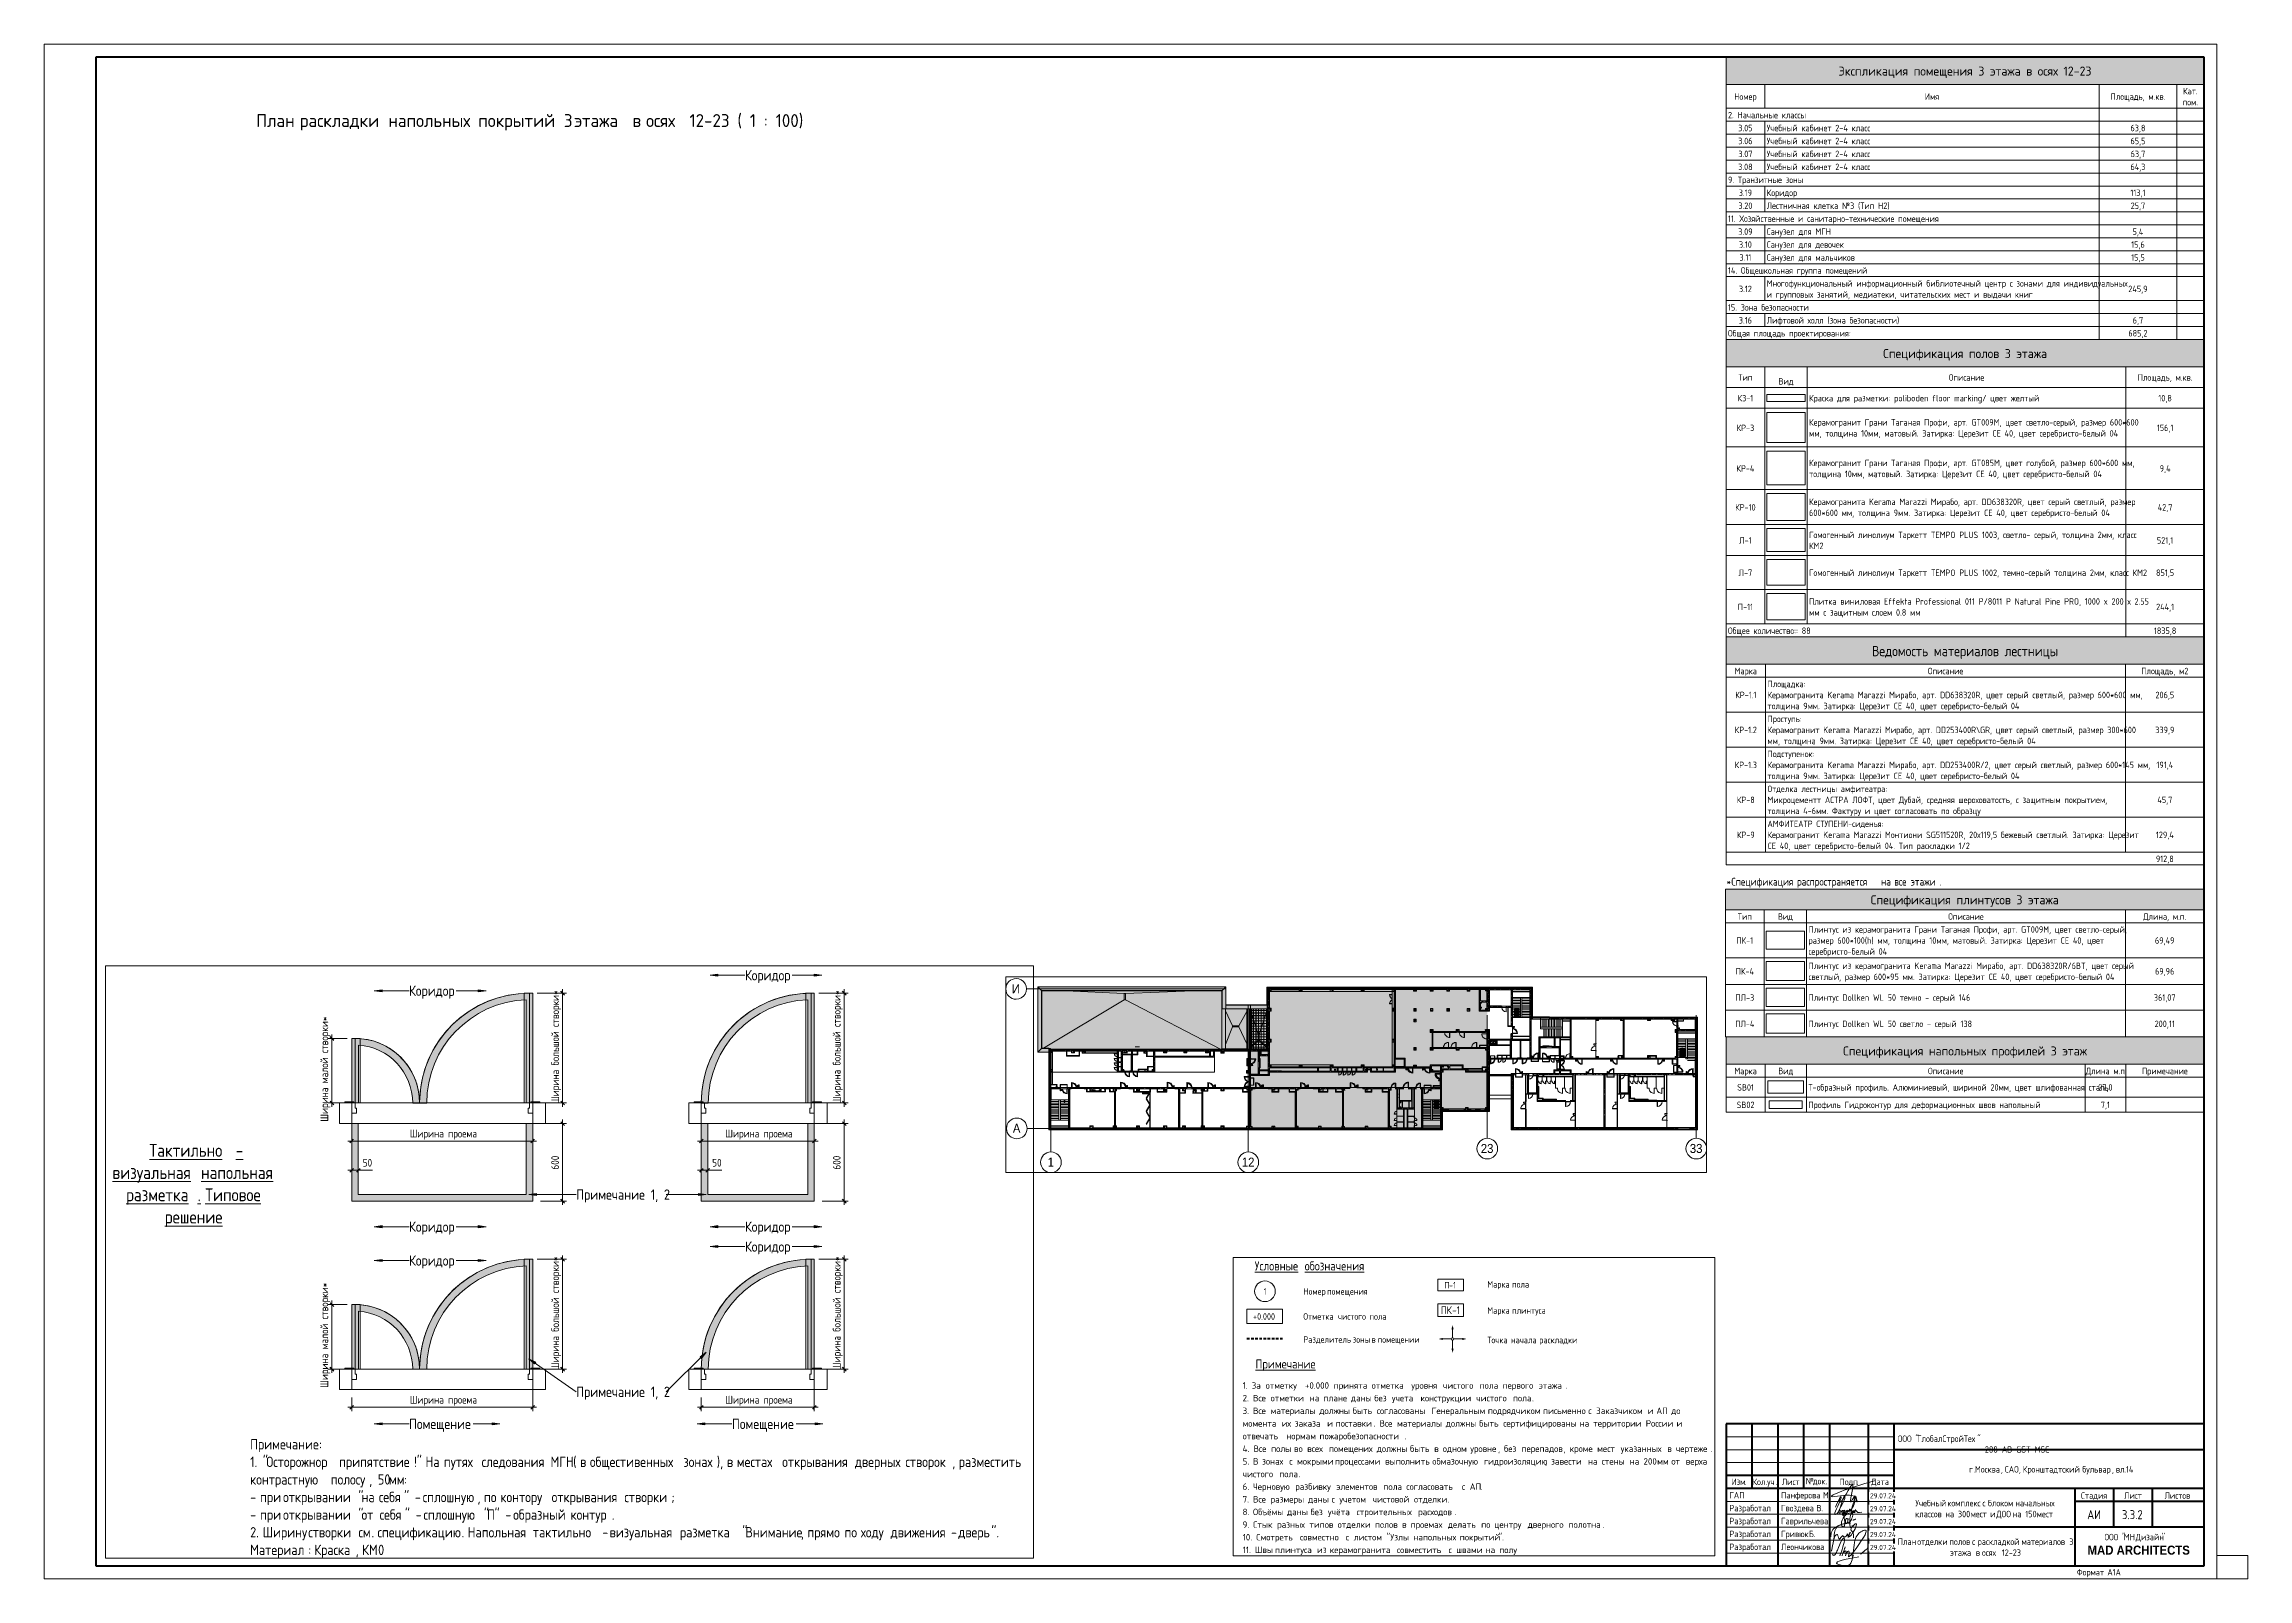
# Paper-space layout 'Layout1' of a CAD drawing. Header units: millimetres. Extents: x -841 to 12, y 0 to 594.
# The model-space entities are those that its viewports show. They can reach past a viewport. Long polylines and large blocks are cut down to what shows.
import ezdxf

# ---------------------------------------------------------------- set-up
doc = ezdxf.new("R2010")
doc.units = ezdxf.units.MM
for name, pattern in [('200_ШТРИХ__ш1_п0_6_', [1.6, 1, -0.6]), ('ADSK_Штрих_ш2 п1', [60, 40, -20]), ('Осевая', [3175, 635, -476.25, 1587.5, -476.25])]:
    doc.linetypes.add(name, pattern=pattern)
for name, color, linetype, lineweight in [('A-ANNO-DIMS', 7, 'Continuous', 9), ('A-ANNO-DIMS-20', 7, 'Continuous', 9), ('A-ANNO-NOTE', 7, 'Continuous', 9), ('A-DETL', 7, 'Continuous', 9), ('A-DETL-1', 7, '200_ШТРИХ__ш1_п0_6_', 50), ('A-DETL-2', 7, 'Continuous', 5), ('A-DETL-3', 7, 'ADSK_Штрих_ш2 п1', 9), ('A-DETL-MBND-1', 7, '200_ШТРИХ__ш1_п0_6_', 9), ('A-DOOR-7', 7, 'Continuous', 5), ('A-GENM-6', 7, 'Continuous', 5), ('A-GLAZ-2', 7, 'Continuous', 5), ('A-GLAZ-CURT-3', 7, 'Continuous', 5), ('A-GLAZ-CWMG-3', 7, 'Continuous', 5), ('A-ROOF-PATT', 7, 'Continuous', 5), ('A-WALL', 7, 'Continuous', 9), ('A-WALL-2', 7, 'Continuous', 5), ('G-ANNO-LEGN', 7, 'Continuous', 9), ('G-ANNO-SCHD', 7, 'Continuous', 9), ('G-ANNO-TEXT', 7, 'Continuous', 9), ('G-ANNO-TTLB', 7, 'Continuous', 9), ('I-WALL-5', 7, 'Continuous', 5), ('M-EQPM-3', 7, 'Continuous', 5), ('S-COLS-2', 7, 'Continuous', 5), ('S-STRS-3', 7, 'Continuous', 5), ('Оси', 7, 'Continuous', 9), ('Оси-1', 7, 'Continuous', 20), ('Оси-2', 7, 'Осевая', 9)]:
    doc.layers.add(name, color=color, linetype=linetype, lineweight=lineweight)
for name, color, linetype, lineweight, true_color in [('A-DETL-GENF-4', 1, 'Continuous', 9, 0xff0000), ('A-DETL-GENF-6', 7, 'Continuous', 5, 0xaaaaaa), ('A-DETL-GENF-7', 7, 'Continuous', 5, 0xb7b7b7), ('A-DETL-GENF-8', 7, 'Continuous', 5, 0xe2e2e2), ('A-DETL-GENF-9', 7, 'Continuous', 9, 0xf2dc97), ('A-DOOR-3', 7, 'Continuous', 5, 0xaaaaaa), ('A-DOOR-4', 7, 'Continuous', 5, 0xe2e2e2), ('A-DOOR-5', 7, 'Continuous', 5, 0xb7b7b7), ('A-DOOR-6', 7, 'Continuous', 5, 0x737373), ('A-DOOR-FRAM-2', 7, 'Continuous', 5, 0xe2e2e2), ('A-DOOR-FRAM-3', 7, 'Continuous', 5, 0xaaaaaa), ('A-DOOR-FRAM-4', 7, 'Continuous', 5, 0xb7b7b7), ('A-FLOR-2', 7, 'Continuous', 5, 0xb7b7b7), ('A-FLOR-3', 7, 'Continuous', 5, 0xaaaaaa), ('A-GENM-7', 7, 'Continuous', 5, 0x737373), ('A-GENM-8', 7, 'Continuous', 5, 0xa1a1a1), ('A-GENM-9', 7, 'Continuous', 5, 0xe2ddcd), ('A-GLAZ-3', 7, 'Continuous', 5, 0x737373), ('A-GLAZ-CURT-2', 7, 'Continuous', 5, 0x737373), ('A-GLAZ-CWMG-2', 7, 'Continuous', 5, 0x737373), ('A-GLAZ-CWMG-4', 7, 'Continuous', 5, 0x383e42), ('A-ROOF-1', 7, 'Continuous', 5, 0x737373), ('A-WALL-3', 7, 'Continuous', 5, 0x737373), ('A-WALL-4', 7, 'Continuous', 9, 0x737373), ('G-ANNO-TEXT-2', 1, 'Continuous', 9, 0xff0000), ('I-WALL-3', 7, 'Continuous', 9, 0xe7e7e7), ('I-WALL-4', 7, 'Continuous', 5, 0x737373), ('I-WALL-6', 7, 'Continuous', 5, 0x787878), ('I-WALL-7', 7, 'Continuous', 5, 0xa1a1a1), ('S-COLS-3', 7, 'Continuous', 5, 0x737373), ('S-STRS-2', 7, 'Continuous', 5, 0x737373)]:
    doc.layers.add(name, color=color, linetype=linetype, lineweight=lineweight, true_color=true_color)
doc.layers.add('A-DETL-GENF-5', color=7, linetype='Continuous', lineweight=9, true_color=0xc0c0c0, transparency=0.4)
doc.layers.add('G-ANNO-NPLT', color=7, linetype='Continuous', plot=False)
doc.styles.add('Arial_1', font='arial.ttf', dxfattribs={"width": 0.9, "height": 1750})
doc.styles.add('Arial_B', font='', dxfattribs={"width": 0.9, "height": 3.5})
doc.styles.add('GOST Common_10', font='GOST_Common.ttf', dxfattribs={"height": 3.5})
doc.styles.add('GOST Common_11', font='GOST_Common.ttf', dxfattribs={"width": 0.9, "height": 2})
doc.styles.add('GOST Common_12', font='GOST_Common.ttf', dxfattribs={"width": 0.9, "height": 4})
doc.styles.add('GOST Common_3', font='GOST_Common.ttf', dxfattribs={"width": 0.9, "height": 3.5})
doc.styles.add('GOST Common_4', font='GOST_Common.ttf', dxfattribs={"width": 0.9, "height": 2.5})
doc.styles.add('GOST Common_5', font='GOST_Common.ttf', dxfattribs={"width": 0.9, "height": 3})
doc.styles.add('GOST Common_6', font='GOST_Common.ttf', dxfattribs={"width": 0.9, "height": 60})
doc.styles.add('GOST Common_7', font='GOST_Common.ttf', dxfattribs={"width": 0.9, "height": 80})
doc.styles.add('GOST Common_8', font='GOST_Common.ttf', dxfattribs={"width": 0.9, "height": 100})
doc.styles.add('GOST Common_9', font='GOST_Common.ttf', dxfattribs={"height": 5})
doc.styles.add('ISOCPEUR_2', font='isocpeur.ttf', dxfattribs={"width": 0.9, "height": 2.5})
doc.styles.add('ISOCPEUR_3', font='isocpeur.ttf', dxfattribs={"height": 2.5})
doc.styles.get('Arial_B').set_extended_font_data('Arial', bold=True)
doc.dimstyles.new('ADSK_Основной_3_0_окр_', dxfattribs={"dimscale": 304.8, "dimtxt": 60.3429, "dimasz": 0.092782, "dimexe": 0.098425, "dimexo": 0.19685, "dimgap": 0.032808, "dimtad": 1, "dimdec": 0, "dimrnd": 10, "dimdsep": 46, "dimtxsty": 'GOST Common_6', "dimblk1": 'OBLIQUE', "dimblk2": 'OBLIQUE', "dimsah": 1, "dimcen": 0.09, "dimdle": 0.098425, "dimazin": 0, "dimtfac": 1, "dimtdec": 4, "dimtix": 1, "dimtmove": 0, "dimatfit": 3, "dimfxl": 1, "dimtvp": 1, "dimtolj": 1, "dimtzin": 0, "dimlwd": 9, "dimlwe": 9, "dimarcsym": 2})
doc.dimstyles.new('ADSK_Основной_3_0_окр__1', dxfattribs={"dimscale": 304.8, "dimtxt": 60.3429, "dimasz": 0.092782, "dimexe": 0.098425, "dimexo": 0.19685, "dimgap": 0.032808, "dimtad": 1, "dimdec": 0, "dimrnd": 10, "dimdsep": 46, "dimtxsty": 'GOST Common_6', "dimblk1": 'OBLIQUE', "dimblk2": 'OBLIQUE', "dimsah": 1, "dimcen": 0.09, "dimdle": 0.098425, "dimazin": 0, "dimtfac": 1, "dimtdec": 4, "dimtix": 1, "dimtmove": 1, "dimatfit": 3, "dimfxl": 1, "dimtvp": 1, "dimtolj": 1, "dimtzin": 0, "dimlwd": 9, "dimlwe": 9, "dimarcsym": 2})
picture_1 = doc.add_image_def('image1.jpg', size_in_pixel=(182, 125))
picture_2 = doc.add_image_def('image2.jpg', size_in_pixel=(118, 79))
picture_3 = doc.add_image_def('image3.png', size_in_pixel=(596, 357))
picture_4 = doc.add_image_def('image4.png', size_in_pixel=(403, 283))
picture_5 = doc.add_image_def('image5.png', size_in_pixel=(176, 154))
picture_6 = doc.add_image_def('image6.png', size_in_pixel=(156, 122))
picture_7 = doc.add_image_def('image7.png', size_in_pixel=(616, 111))
picture_8 = doc.add_image_def('image8.jpg', size_in_pixel=(132, 66))
picture_9 = doc.add_image_def('image9.jpg', size_in_pixel=(133, 64))
picture_10 = doc.add_image_def('image10.jpg', size_in_pixel=(136, 68))
picture_11 = doc.add_image_def('image11.jpg', size_in_pixel=(130, 60))
picture_12 = doc.add_image_def('image12.png', size_in_pixel=(292, 68))
picture_13 = doc.add_image_def('image13.png', size_in_pixel=(302, 105))
pattern_1 = [(45, (107926.8, 0), (-285.1231, 285.1231), []), (45, (108211.92, 0), (-285.1231, 285.1231), [504.031, -100.806, 16.764, -84.042])]
pattern_2 = [(45, (-84450, -22950), (-285.1231, 285.1231), []), (45, (-84164.88, -22950), (-285.1231, 285.1231), [504.031, -100.806, 16.764, -84.042])]
pattern_3 = [(135, (107926.8, 0), (-176.7767, -176.7767), [])]
pattern_4 = [(135, (107926.8, 0), (-353.5534, -353.5534), [])]
pattern_5 = [(45, (107926.8, 0), (-353.5534, 353.5534), []), (135, (107926.8, 0), (-353.5534, -353.5534), [])]
pattern_6 = [(45, (107926.8, 0), (-176.7767, 176.7767), [])]
pattern_7 = [(135, (1826.41, 164.685), (-14.14214, -14.14214), []), (225, (1826.41, 164.685), (14.14214, -14.14214), [])]
pattern_8 = [(45, (-296.384, 164.685), (-14.1421, 14.1421), []), (135, (-296.384, 164.685), (-14.1421, -14.1421), [])]
pattern_9 = [(135, (107926.8, 0), (-377.1708, -377.1708), [533.4, -88.9, 17.78, -88.9]), (135, (107926.8, 376.94), (-377.1708, -377.1708), []), (50, (107926.8, 0), (637.6445, -55.7866), [66.675, -733.425]), (355, (107926.8, 0), (-123.3494, 668.6992), [53.34, -586.74]), (100.451, (107979.94, -4.65), (514.299, 612.908), [56.665, -623.315]), (46.184, (107926.8, 177.8), (948.7764, -147.1497), [100.012, -1100.137]), (96.636, (108005.9, 165.5), (830.909, 865.997), [84.998, -934.973]), (351.184, (107926.8, 177.8), (830.918, 865.988), [80.01, -880.11]), (21, (108015.7, 133.35), (530.6506, -357.9283), [66.675, -733.425]), (326, (108015.7, 133.35), (216.308, 644.6585), [53.34, -586.74]), (71.451, (108059.9, 103.5), (746.9596, 286.7243), [56.665, -623.315]), (37.5, (107926.8, 0), (10.81053, 295.9426), [16.764, -562.864, 16.764, -578.866, -588.962]), (37.5, (107926.8, 0), (10.81053, 295.9426), [-1175.258, 16.764, -572.198]), (7.5, (107926.8, 0), (233.8692, 350.63175), [16.764, -322.834, 16.764, -549.529, -224.472]), (7.5, (107926.8, 0), (233.8692, 350.63175), [-905.891, 16.764, -207.708]), (327.5, (107728.55, 0), (474.5678, -20.0513), [16.764, -205.486, 16.764, -676.656, -920.115]), (327.5, (107728.55, 0), (474.5678, -20.0513), [-915.67, 16.764, -903.351]), (317.5, (107639.65, 0), (518.4522, 88.9934), [16.764, -272.161, 16.764, -443.738, -653.415]), (317.5, (107639.65, 0), (518.4522, 88.9934), [-749.427, 16.764, -636.651])]
pattern_10 = [(135, (1826.41, 174.685), (-14.14214, -14.14214), []), (225, (1826.41, 174.685), (14.14214, -14.14214), [])]
pattern_11 = [(45, (-296.384, 174.685), (-14.1421, 14.1421), []), (135, (-296.384, 174.685), (-14.1421, -14.1421), [])]
pattern_12 = [(135, (1751.41, 174.685), (-14.14214, -14.14214), []), (225, (1751.41, 174.685), (14.14214, -14.14214), [])]
pattern_13 = [(45, (-371.384, 174.685), (-14.1421, 14.1421), []), (135, (-371.384, 174.685), (-14.1421, -14.1421), [])]
pattern_14 = [(45, (107926.8, 0), (-427.6843, 427.6843), []), (45, (108211.9, 0), (-427.6843, 427.6843), [])]
pattern_15 = [(135, (1576.41, 164.685), (-14.14214, -14.14214), []), (225, (1576.41, 164.685), (14.14214, -14.14214), [])]
pattern_16 = [(45, (-546.384, 164.685), (-14.1421, 14.1421), []), (135, (-546.384, 164.685), (-14.1421, -14.1421), [])]
pattern_17 = [(45, (-38240, -150), (-285.123, 285.123), []), (45, (-37954.88, -150), (-285.123, 285.123), [504.031, -100.806, 16.764, -84.042])]
pattern_18 = [(45, (-38240, -7650), (-285.123, 285.123), []), (45, (-37954.88, -7650), (-285.123, 285.123), [504.031, -100.806, 16.764, -84.042])]
pattern_19 = [(135, (1951.41, 164.685), (-14.14214, -14.14214), []), (225, (1951.41, 164.685), (14.14214, -14.14214), [])]
pattern_20 = [(45, (-171.384, 164.685), (-14.1421, 14.1421), []), (135, (-171.384, 164.685), (-14.1421, -14.1421), [])]
pattern_21 = [(45, (-84450, -18850), (-285.1231, 285.1231), []), (45, (-84164.88, -18850), (-285.1231, 285.1231), [504.031, -100.806, 16.764, -84.042])]
pattern_22 = [(45, (-84450, -3800), (-285.1231, 285.1231), []), (45, (-84164.88, -3800), (-285.1231, 285.1231), [504.031, -100.806, 16.764, -84.042])]
pattern_23 = [(45, (-38240, -10950), (-285.123, 285.123), []), (45, (-37954.88, -10950), (-285.123, 285.123), [504.031, -100.806, 16.764, -84.042])]
pattern_24 = [(45, (107926.8, 0), (-530.33, 530.33), []), (135, (107926.8, 0), (-530.33, -530.33), [])]

psp = doc.layouts.get("Layout1")

# ---------------------------------------------------------------- texts
at = {"layer": 'G-ANNO-SCHD', "line_spacing_factor": 1.022761}
for s, insert, char_height, width, attachment_point, style in [('Экспликация помещения 3 этажа в осях 12-23', (-97.5, 585.3), 3.5, 118.8509, 2, 'GOST Common_10'), ('Номер', (-182.5, 574.92), 2.5, 9.896, 2, 'GOST Common_4'), ('Имя', (-110.29, 574.92), 2.5, 6.1548, 2, 'GOST Common_4'), ('Площадь, м.кв.', (-30.57, 574.92), 2.5, 23.8349, 2, 'GOST Common_4'), ('Кат.\\Pпом.', (-10.29, 577.05), 2.5, 7.5125, 2, 'GOST Common_4'), ('2. Начальные классы', (-189.25, 567.77), 2.5, 33.7611, 1, 'GOST Common_4'), ('3.05', (-182.5, 562.76), 2.5, 6.4264, 2, 'GOST Common_4'), ('3.06', (-182.5, 557.75), 2.5, 6.4264, 2, 'GOST Common_4'), ('Учебный кабинет 2-4 класс', (-174.25, 562.76), 2.5, 45.3768, 1, 'GOST Common_4'), ('Учебный кабинет 2-4 класс', (-174.25, 557.75), 2.5, 45.3768, 1, 'GOST Common_4'), ('63,8', (-30.57, 562.76), 2.5, 6.5471, 2, 'GOST Common_4'), ('65,5', (-30.57, 557.75), 2.5, 6.5471, 2, 'GOST Common_4'), ('3.08', (-182.5, 547.73), 2.5, 6.4264, 2, 'GOST Common_4'), ('3.07', (-182.5, 552.74), 2.5, 6.4264, 2, 'GOST Common_4'), ('Учебный кабинет 2-4 класс', (-174.25, 552.74), 2.5, 45.3768, 1, 'GOST Common_4'), ('Учебный кабинет 2-4 класс', (-174.25, 547.73), 2.5, 45.3768, 1, 'GOST Common_4'), ('64,3', (-30.57, 547.73), 2.5, 6.8186, 2, 'GOST Common_4'), ('63,7', (-30.57, 552.74), 2.5, 6.5471, 2, 'GOST Common_4'), ('9. Транзитные зоны', (-189.25, 542.72), 2.5, 32.1318, 1, 'GOST Common_4'), ('3.19', (-182.5, 537.71), 2.5, 5.9135, 2, 'GOST Common_4'), ('Коридор', (-174.25, 537.71), 2.5, 13.3656, 1, 'GOST Common_4'), ('113,1', (-30.57, 537.71), 2.5, 6.8789, 2, 'GOST Common_4'), ('3.20', (-182.5, 532.69), 2.5, 6.4264, 2, 'GOST Common_4'), ('Лестничная клетка №3 (Тип Н2)', (-174.25, 532.69), 2.5, 52.4971, 1, 'GOST Common_4'), ('25,7', (-30.57, 532.69), 2.5, 6.5471, 2, 'GOST Common_4'), ('11. Хозяйственные и санитарно-технические помещения', (-189.25, 527.68), 2.5, 92.8052, 1, 'GOST Common_4'), ('3.09', (-182.5, 522.67), 2.5, 6.4264, 2, 'GOST Common_4'), ('Санузел для МГН', (-174.25, 522.67), 2.5, 27.1537, 1, 'GOST Common_4'), ('5,4', (-30.57, 522.67), 2.5, 4.948, 2, 'GOST Common_4'), ('3.10', (-182.5, 517.66), 2.5, 5.9135, 2, 'GOST Common_4'), ('3.11', (-182.5, 512.65), 2.5, 5.4006, 2, 'GOST Common_4'), ('Санузел для девочек', (-174.25, 517.66), 2.5, 33.8214, 1, 'GOST Common_4'), ('Санузел для мальчиков', (-174.25, 512.65), 2.5, 38.1057, 1, 'GOST Common_4'), ('15,5', (-30.57, 512.65), 2.5, 6.0341, 2, 'GOST Common_4'), ('15,6', (-30.57, 517.66), 2.5, 6.0341, 2, 'GOST Common_4'), ('14. Общешкольная группа помещений', (-189.25, 507.64), 2.5, 60.8846, 1, 'GOST Common_4'), ('3.12', (-182.5, 500.49), 2.5, 5.9135, 2, 'GOST Common_4'), ('Многофункциональный информационный библиотечный центр с зонами для индивидуальных\\Pи групповых занятий, медиатеки, читательских мест и выдачи книг', (-174.25, 502.62), 2.5, 150.8537, 1, 'GOST Common_4'), ('245,9', (-30.57, 500.49), 2.5, 8.6892, 2, 'GOST Common_4'), ('15. Зона безопасности', (-189.25, 493.35), 2.5, 36.4764, 1, 'GOST Common_4'), ('3.16', (-182.5, 488.34), 2.5, 5.9135, 2, 'GOST Common_4'), ('Лифтовой холл (зона безопасности)', (-174.25, 488.34), 2.5, 59.0743, 1, 'GOST Common_4'), ('6,7', (-30.57, 488.34), 2.5, 4.6765, 2, 'GOST Common_4'), ('Общая площадь проектирования:', (-189.25, 483.33), 2.5, 54.5789, 1, 'GOST Common_4'), ('685,2', (-30.57, 483.33), 2.5, 8.4176, 2, 'GOST Common_4'), ('Спецификация полов 3 этажа', (-97.46, 475.99), 3.5, 76.9532, 2, 'GOST Common_10'), ('Тип', (-182.5, 466.23), 2.5, 5.8833, 2, 'GOST Common_4'), ('Вид', (-166.8, 464.73), 2.5, 5.8833, 2, 'GOST Common_4'), ('Описание', (-96.9, 466.23), 2.5, 15.2664, 2, 'GOST Common_4'), ('Площадь, м.кв.', (-20.06, 466.23), 2.5, 23.8349, 2, 'GOST Common_4'), ('КЗ-1', (-182.5, 458.21), 2.5, 7.3918, 2, 'GOST Common_4'), ('Краска для разметки: poliboden floor marking/ цвет желтый', (-157.85, 458.21), 2.5, 98.8695, 1, 'GOST Common_4'), ('10,8', (-20.06, 458.21), 2.5, 6.0341, 2, 'GOST Common_4'), ('КР-3', (-182.5, 446.73), 2.5, 8.0254, 2, 'GOST Common_4'), ('Керамогранит Грани Таганая Профи, арт. GT009М, цвет светло-серый, размер 600*600\\Pмм, толщина 10мм, матовый. Затирка: Церезит CE 40, цвет серебристо-белый 04', (-157.85, 448.86), 2.5, 144.6084, 1, 'GOST Common_4'), ('156,1', (-20.06, 446.73), 2.5, 7.3918, 2, 'GOST Common_4'), ('КР-4', (-182.5, 431.02), 2.5, 8.297, 2, 'GOST Common_4'), ('Керамогранит Грани Таганая Профи, арт. GT085М, цвет голубой, размер 600*600 мм,\\Pтолщина 10мм, матовый. Затирка: Церезит CE 40, цвет серебристо-белый 04', (-157.85, 433.15), 2.5, 141.0784, 1, 'GOST Common_4'), ('9,4', (-20.06, 431.02), 2.5, 4.948, 2, 'GOST Common_4'), ('Керамогранита Kerama Marazzi Мирабо, арт. DD638320R, цвет серый светлый, размер\\P600*600 мм, толщина 9мм. Затирка: Церезит CE 40, цвет серебристо-белый 04', (-157.85, 418.1), 2.5, 141.5008, 1, 'GOST Common_4'), ('КР-10', (-182.5, 415.97), 2.5, 9.3831, 2, 'GOST Common_4'), ('42,7', (-20.06, 415.97), 2.5, 6.8186, 2, 'GOST Common_4'), ('Л-1', (-182.5, 403.18), 2.5, 5.3704, 2, 'GOST Common_4'), ('Гомогенный линолиум Таркетт TEMPO PLUS 1003, светло- серый, толщина 2мм, класс\\PКМ2', (-157.85, 405.31), 2.5, 140.1431, 1, 'GOST Common_4'), ('521,1', (-20.06, 403.18), 2.5, 7.3918, 2, 'GOST Common_4'), ('Л-7', (-182.5, 390.66), 2.5, 5.8833, 2, 'GOST Common_4'), ('Гомогенный линолиум Таркетт TEMPO PLUS 1002, темно-серый толщина 2мм, класс КМ2', (-157.85, 390.66), 2.5, 144.2765, 1, 'GOST Common_4'), ('851,5', (-20.06, 390.66), 2.5, 7.9047, 2, 'GOST Common_4'), ('П-11', (-182.5, 377.42), 2.5, 6.7281, 2, 'GOST Common_4'), ('Плитка виниловая Effekta Professional 011 P/8011 P Natural Pine PRO, 1000 x 200 х 2.55\\Pмм с защитным слоем 0.8 мм', (-157.85, 379.55), 2.5, 141.3801, 1, 'GOST Common_4'), ('244,1', (-20.06, 377.42), 2.5, 8.4478, 2, 'GOST Common_4'), ('Общее количество:: 88', (-189.25, 368.22), 2.5, 36.6876, 1, 'GOST Common_4'), ('1835,8', (-20.06, 368.22), 2.5, 9.7753, 2, 'GOST Common_4'), ('Ведомость материалов лестницы', (-97.5, 361.1), 4, 88.6764, 2, 'GOST Common_12'), ('Марка', (-182.35, 352.62), 2.5, 10.4391, 2, 'GOST Common_4'), ('Описание', (-105.01, 352.62), 2.5, 15.2664, 2, 'GOST Common_4'), ('Площадь, м2', (-20.16, 352.62), 2.5, 20.3351, 2, 'GOST Common_4'), ('КР-1.1', (-182.35, 343.35), 2.5, 9.6848, 2, 'GOST Common_4'), ('Площадка:\\PКерамогранита Kerama Marazzi Мирабо, арт. DD638320R, цвет серый светлый, размер 600*600 мм,\\Pтолщина 9мм. Затирка: Церезит CE 40, цвет серебристо-белый 04', (-173.95, 347.61), 2.5, 161.6549, 1, 'GOST Common_4'), ('206,5', (-20.16, 343.35), 2.5, 8.4176, 2, 'GOST Common_4'), ('Проступь:\\PКерамогранит Kerama Marazzi Мирабо, арт. DD253400R\\\\GR, цвет серый светлый, размер 300*600\\Pмм, толщина 9мм. Затирка: Церезит CE 40, цвет серебристо-белый 04', (-173.95, 334.08), 2.5, 159.7843, 1, 'GOST Common_4'), ('КР-1.2', (-182.35, 329.82), 2.5, 10.1977, 2, 'GOST Common_4'), ('339,9', (-20.16, 329.82), 2.5, 8.4176, 2, 'GOST Common_4'), ('КР-1.3', (-182.35, 316.28), 2.5, 10.1977, 2, 'GOST Common_4'), ('Подступенок:\\PКерамогранита Kerama Marazzi Мирабо, арт. DD253400R/2, цвет серый светлый, размер 600*145 мм,\\Pтолщина 9мм. Затирка: Церезит CE 40, цвет серебристо-белый 04', (-173.95, 320.54), 2.5, 165.4262, 1, 'GOST Common_4'), ('191,4', (-20.16, 316.28), 2.5, 7.6634, 2, 'GOST Common_4'), ('КР-8', (-182.35, 302.75), 2.5, 8.0254, 2, 'GOST Common_4'), ('Отделка лестницы амфитеатра:\\PМикроцементт АСТРА ЛОФТ, цвет Дубай, средняя шероховатость, с защитным покрытием,\\Pтолщина 4-6мм. Фактуру и цвет согласовать по образцу', (-173.95, 307.01), 2.5, 150.7331, 1, 'GOST Common_4'), ('45,7', (-20.16, 302.75), 2.5, 6.8186, 2, 'GOST Common_4'), ('АМФИТЕАТР СТУПЕНИ-сиденья:\\PКерамогранит Kerama Marazzi Монтиони SG511520R, 20х119,5 бежевый светлый. Затирка: Церезит\\PCE 40, цвет серебристо-белый 04. Тип раскладки 1/2', (-173.95, 293.48), 2.5, 160.8403, 1, 'GOST Common_4'), ('КР-9', (-182.35, 289.21), 2.5, 8.0254, 2, 'GOST Common_4'), ('129,4', (-20.16, 289.21), 2.5, 8.1763, 2, 'GOST Common_4'), ('912,8', (-20.16, 279.94), 2.5, 7.9047, 2, 'GOST Common_4'), ('Спецификация плинтусов 3 этажа', (-97.62, 264.56), 3.5, 89.2015, 2, 'GOST Common_10'), ('Тип', (-182.74, 257.6), 2.5, 5.8833, 2, 'GOST Common_4'), ('Вид', (-167.03, 257.6), 2.5, 5.8833, 2, 'GOST Common_4'), ('Описание', (-97.14, 257.6), 2.5, 15.2664, 2, 'GOST Common_4'), ('Длина, м.п.', (-20.22, 257.6), 2.5, 17.6801, 2, 'GOST Common_4'), ('ПК-1', (-182.74, 248.33), 2.5, 7.5125, 2, 'GOST Common_4'), ('Плинтус из керамогранита Грани Таганая Профи, арт. GT009М, цвет светло-серый,\\Pразмер 600*100(h) мм, толщина 10мм, матовый. Затирка: Церезит CE 40, цвет\\Pсеребристо-белый 04', (-158.08, 252.59), 2.5, 139.057, 1, 'GOST Common_4'), ('69,49', (-20.22, 248.33), 2.5, 8.6892, 2, 'GOST Common_4'), ('ПК-4', (-182.74, 236.4), 2.5, 8.297, 2, 'GOST Common_4'), ('Плинтус из керамогранита Kerama Marazzi Мирабо, арт. DD638320R/6BT, цвет серый\\Pсветлый, размер 600*95 мм. Затирка: Церезит CE 40, цвет серебристо-белый 04', (-158.08, 238.53), 2.5, 140.294, 1, 'GOST Common_4'), ('69,96', (-20.22, 236.4), 2.5, 8.4176, 2, 'GOST Common_4'), ('ПЛ-3', (-182.74, 226.23), 2.5, 8.0254, 2, 'GOST Common_4'), ('Плинтус Dollken WL 50 темно - серый 146', (-158.08, 226.23), 2.5, 67.3713, 1, 'GOST Common_4'), ('361,07', (-20.22, 226.23), 2.5, 9.7753, 2, 'GOST Common_4'), ('ПЛ-4', (-182.74, 216.07), 2.5, 8.297, 2, 'GOST Common_4'), ('Плинтус Dollken WL 50 светло - серый 138', (-158.08, 216.07), 2.5, 68.4574, 1, 'GOST Common_4'), ('200,11', (-20.22, 216.07), 2.5, 9.2624, 2, 'GOST Common_4'), ('Спецификация напольных профилей 3 этаж', (-97.5, 206.07), 3.5, 112.1777, 2, 'GOST Common_10'), ('Марка', (-182.43, 197.82), 2.5, 10.4391, 2, 'GOST Common_4'), ('Вид', (-166.87, 197.82), 2.5, 5.8833, 2, 'GOST Common_4'), ('Описание', (-104.96, 197.82), 2.5, 15.2664, 2, 'GOST Common_4'), ('Длина м.п', (-43.17, 197.82), 2.5, 15.9302, 2, 'GOST Common_4'), ('Примечание', (-20.14, 197.82), 2.5, 19.5205, 2, 'GOST Common_4'), ('SB01', (-182.43, 191.48), 2.5, 7.5125, 2, 'GOST Common_4'), ('Т-образный профиль. Алюминиевый, шириной 20мм, цвет шлифованная сталь', (-158.12, 191.48), 2.5, 126.4456, 1, 'GOST Common_4'), ('27,0', (-43.17, 191.48), 2.5, 6.5471, 2, 'GOST Common_4'), ('SB02', (-182.43, 184.72), 2.5, 8.0254, 2, 'GOST Common_4'), ('Профиль Гидроконтур для деформационных швов напольный', (-158.12, 184.72), 2.5, 98.5377, 1, 'GOST Common_4'), ('7,1', (-43.17, 184.72), 2.5, 4.1636, 2, 'GOST Common_4')]:
    psp.add_mtext(s, dxfattribs=dict(at, insert=insert, char_height=char_height, width=width, attachment_point=attachment_point, style=style))
at = {"layer": 'G-ANNO-TEXT', "color": 1, "true_color": 0xff0000, "char_height": 3, "attachment_point": 1, "style": 'GOST Common_5'}
for s, insert, width in [('\\fGOST Common|b0|i0|c204|p34|;\\W.9;*', (-189.8, 271.33), 2.2367), ('Спецификация', (-187.95, 271.33), 29.6544), ('\\fGOST Common|b0|i0|c204|p34|;\\W.9; ', (-163.48, 271.33), 1.1544), ('распространяется', (-162.53, 271.33), 38.3126), ('\\fGOST Common|b0|i0|c204|p34|;\\W.9; ', (-130.92, 271.33), 1.1544), ('на', (-129.97, 271.33), 4.9785), ('\\fGOST Common|b0|i0|c204|p34|;\\W.9; ', (-125.86, 271.33), 1.1544), ('все', (-124.91, 271.33), 6.5658), ('\\fGOST Common|b0|i0|c204|p34|;\\W.9; ', (-119.49, 271.33), 1.1544), ('этажи', (-118.54, 271.33), 13.4202), ('\\fGOST Common|b0|i0|c204|p34|;\\W.9;.', (-107.46, 271.33), 1.0101)]:
    psp.add_mtext(s, dxfattribs=dict(at, insert=insert, width=width))
at = {"layer": 'G-ANNO-TTLB', "attachment_point": 1}
for s, insert, char_height, width, style in [('План', (-758.93, 566.9), 5, 18.4388, 'GOST Common_9'), ('\\fGOST Common|b0|i0|c204|p34|; ', (-743.72, 566.9), 5, 2.0844, 'GOST Common_9'), ('раскладки', (-742, 566.9), 5, 39.443, 'GOST Common_9'), ('\\fGOST Common|b0|i0|c204|p34|; ', (-709.46, 566.9), 5, 2.0844, 'GOST Common_9'), ('напольных', (-707.74, 566.9), 5, 40.0844, 'GOST Common_9'), ('\\fGOST Common|b0|i0|c204|p34|; ', (-674.66, 566.9), 5, 2.0844, 'GOST Common_9'), ('покрытий', (-672.95, 566.9), 5, 36.4768, 'GOST Common_9'), (' 3 ', (-642.85, 566.9), 5, 8.4979, 'GOST Common_9'), ('этажа', (-635.84, 566.9), 5, 25.2532, 'GOST Common_9'), ('\\fGOST Common|b0|i0|c204|p34|; ', (-615, 566.9), 5, 2.0844, 'GOST Common_9'), ('\\fGOST Common|b0|i0|c204|p34|;в', (-613.28, 566.9), 5, 4.3291, 'GOST Common_9'), ('\\fGOST Common|b0|i0|c204|p34|; ', (-609.71, 566.9), 5, 2.0844, 'GOST Common_9'), ('осях', (-607.99, 566.9), 5, 16.6751, 'GOST Common_9'), (' 12-23 ( 1 : 100)', (-594.23, 566.9), 5, 52.5907, 'GOST Common_9'), ('ООО', (-123.53, 55.52), 2.5, 6.4937, 'GOST Common_4'), (' "', (-118.17, 55.52), 2.5, 2.5975, 'GOST Common_4'), ('ГлобалСтройТех', (-116.03, 55.52), 2.5, 28.2114, 'GOST Common_4'), ('"                                                                               288-AB-GST-MSC', (-92.75, 55.52), 2.5, 105.1974, 'GOST Common_4'), ('\\fGOST Common|b0|i0|c204|p34|;\\W.9;г', (-95.9, 43.66), 2.5, 1.9481, 'GOST Common_4'), ('Москва', (-93.64, 43.66), 2.5, 12.1215, 'GOST Common_4'), ('САО', (-82.09, 43.66), 2.5, 6.5658, 'GOST Common_4'), ('Кронштадтский', (-75.12, 43.66), 2.5, 26.9848, 'GOST Common_4'), ('\\fGOST Common|b0|i0|c204|p34|;\\W.9; ', (-52.86, 43.66), 2.5, 0.938, 'GOST Common_4'), ('бульвар', (-52.08, 43.66), 2.5, 13.8532, 'GOST Common_4'), ('вл', (-39.11, 43.66), 2.5, 3.8962, 'GOST Common_4'), ('.14', (-35.89, 43.66), 2.5, 4.3291, 'GOST Common_4'), ('\\fGOST Common|b0|i0|c204|p34|;\\W.9;.', (-94.29, 43.66), 2.5, 0.7937, 'GOST Common_4'), (', ', (-83.64, 43.66), 2.5, 1.8759, 'GOST Common_4'), (', ', (-76.67, 43.66), 2.5, 1.8759, 'GOST Common_4'), (', ', (-40.65, 43.66), 2.5, 1.8759, 'GOST Common_4'), ('Учебный', (-116.7, 30.59), 2.5, 14.0696, 'GOST Common_4'), ('классов', (-116.82, 26.36), 2.5, 13.2759, 'GOST Common_4'), ('\\fGOST Common|b0|i0|c204|p34|;\\W.9; ', (-105.87, 26.36), 2.5, 0.938, 'GOST Common_4'), ('\\fGOST Common|b0|i0|c204|p34|;\\W.9; ', (-105.1, 30.59), 2.5, 0.938, 'GOST Common_4'), ('на', (-105.1, 26.36), 2.5, 4.1127, 'GOST Common_4'), ('комплекс', (-104.32, 30.59), 2.5, 15.5127, 'GOST Common_4'), (' 300 ', (-101.7, 26.36), 2.5, 7.7203, 'GOST Common_4'), ('мест', (-95.33, 26.36), 2.5, 8.2253, 'GOST Common_4'), ('\\fGOST Common|b0|i0|c204|p34|;\\W.9; ', (-91.52, 30.59), 2.5, 0.938, 'GOST Common_4'), ('\\fGOST Common|b0|i0|c204|p34|;\\W.9;с', (-90.75, 30.59), 2.5, 1.6595, 'GOST Common_4'), ('\\fGOST Common|b0|i0|c204|p34|;\\W.9; ', (-89.38, 30.59), 2.5, 0.938, 'GOST Common_4'), ('\\fGOST Common|b0|i0|c204|p34|;\\W.9; ', (-88.55, 26.36), 2.5, 0.938, 'GOST Common_4'), ('блоком', (-88.61, 30.59), 2.5, 11.9051, 'GOST Common_4'), ('\\fGOST Common|b0|i0|c204|p34|;\\W.9;и', (-87.77, 26.36), 2.5, 1.9481, 'GOST Common_4'), ('\\fGOST Common|b0|i0|c204|p34|;\\W.9; ', (-86.17, 26.36), 2.5, 0.938, 'GOST Common_4'), ('ДОО', (-85.39, 26.36), 2.5, 6.7823, 'GOST Common_4'), ('\\fGOST Common|b0|i0|c204|p34|;\\W.9; ', (-79.8, 26.36), 2.5, 0.938, 'GOST Common_4'), ('на', (-79.02, 26.36), 2.5, 4.1127, 'GOST Common_4'), ('\\fGOST Common|b0|i0|c204|p34|;\\W.9; ', (-78.78, 30.59), 2.5, 0.938, 'GOST Common_4'), ('начальных', (-78.01, 30.59), 2.5, 18.1823, 'GOST Common_4'), (' 150 ', (-75.63, 26.36), 2.5, 7.143, 'GOST Common_4'), ('мест', (-69.73, 26.36), 2.5, 8.2253, 'GOST Common_4'), ('АИ', (-50.19, 26.62), 3.5, 6.5658, 'GOST Common_3'), ('3.3.2', (-36.77, 26.62), 3.5, 10.3899, 'GOST Common_3'), ('План', (-123.55, 15.66), 2.5, 8.2253, 'GOST Common_4'), ('\\fGOST Common|b0|i0|c204|p34|;\\W.9; ', (-116.76, 15.66), 2.5, 0.938, 'GOST Common_4'), ('отделки', (-115.99, 15.66), 2.5, 14.1418, 'GOST Common_4'), ('\\fGOST Common|b0|i0|c204|p34|;\\W.9; ', (-104.32, 15.66), 2.5, 0.938, 'GOST Common_4'), ('полов', (-103.55, 15.66), 2.5, 9.7405, 'GOST Common_4'), ('этажа', (-103.31, 11.42), 2.5, 11.1835, 'GOST Common_4'), ('\\fGOST Common|b0|i0|c204|p34|;\\W.9; ', (-95.51, 15.66), 2.5, 0.938, 'GOST Common_4'), ('\\fGOST Common|b0|i0|c204|p34|;\\W.9;с', (-94.74, 15.66), 2.5, 1.6595, 'GOST Common_4'), ('\\fGOST Common|b0|i0|c204|p34|;\\W.9; ', (-94.08, 11.42), 2.5, 0.938, 'GOST Common_4'), ('\\fGOST Common|b0|i0|c204|p34|;\\W.9; ', (-93.37, 15.66), 2.5, 0.938, 'GOST Common_4'), ('\\fGOST Common|b0|i0|c204|p34|;\\W.9;в', (-93.31, 11.42), 2.5, 1.9481, 'GOST Common_4'), ('раскладкой', (-92.6, 15.66), 2.5, 19.6253, 'GOST Common_4'), ('\\fGOST Common|b0|i0|c204|p34|;\\W.9; ', (-91.7, 11.42), 2.5, 0.938, 'GOST Common_4'), ('осях', (-90.93, 11.42), 2.5, 7.5038, 'GOST Common_4'), (' 12-23', (-84.74, 11.42), 2.5, 10.1013, 'GOST Common_4'), ('\\fGOST Common|b0|i0|c204|p34|;\\W.9; ', (-76.4, 15.66), 2.5, 0.938, 'GOST Common_4'), ('материалов', (-75.63, 15.66), 2.5, 20.6354, 'GOST Common_4'), (' 3', (-58.6, 15.66), 2.5, 2.8861, 'GOST Common_4')]:
    psp.add_mtext(s, dxfattribs=dict(at, insert=insert, char_height=char_height, width=width, style=style))

msp = doc.modelspace()

# ---------------------------------------------------------------- texts
at = {"layer": 'G-ANNO-TEXT', "attachment_point": 1}
for s, insert, char_height, width, style in [('Коридор', (240604.8, 5605.4), 80, 443.0125, 'GOST Common_7'), ('Коридор', (238004.8, 5485.4), 80, 443.0125, 'GOST Common_7'), ('\\LТактильно', (235994.51, 4259.92), 100, 744.6073, 'GOST Common_8'), ('\\L - ', (236608.87, 4259.92), 100, 152.962, 'GOST Common_8'), ('\\L\\fGOST Common|b0|i0|c204|p34|;\\W.9;\\L ', (236363.6, 4087.94), 100, 37.519, 'GOST Common_8'), ('\\L\\fGOST Common|b0|i0|c204|p34|;\\W.9;\\L ', (236989.87, 4087.94), 100, 37.519, 'GOST Common_8'), ('\\Lвизуальная', (235708.76, 4087.94), 100, 793.6706, 'GOST Common_8'), ('\\Lнапольная', (236394.56, 4087.94), 100, 721.5188, 'GOST Common_8'), ('\\LТиповое', (236426.71, 3915.96), 100, 555.5694, 'GOST Common_8'), ('\\L\\fGOST Common|b0|i0|c204|p34|;\\W.9;\\L ', (236885.1, 3915.96), 100, 37.519, 'GOST Common_8'), ('Примечание', (239299, 3907.54), 80, 646.4808, 'GOST Common_7'), (' 1, 2', (239832.4, 3907.54), 80, 196.2531, 'GOST Common_7'), ('\\Lразметка', (235814.72, 3915.96), 100, 671.0124, 'GOST Common_8'), ('\\LУсловные', (85561.07, 3859.77), 3.5, 22.1506, 'GOST Common_3'), ('\\L\\fGOST Common|b0|i0|c204|p34|;\\W.9;\\L ', (85579.35, 3859.77), 3.5, 1.2987, 'GOST Common_3'), ('\\Lобозначения', (85580.42, 3859.77), 3.5, 30.1595, 'GOST Common_3'), ('\\fGOST Common|b0|i0|c204|p34|;\\W.9;1', (85564.54, 3849.39), 2.5, 1.3709, 'GOST Common_4'), ('Номер', (85579.9, 3849.39), 2.5, 10.1734, 'GOST Common_4'), ('\\fGOST Common|b0|i0|c204|p34|;\\W.9; ', (85588.29, 3849.39), 2.5, 0.938, 'GOST Common_4'), ('помещения', (85589.06, 3849.39), 2.5, 18.543, 'GOST Common_4'), ('\\fISOCPEUR|b0|i0|c204|p34|;\\W.9;П', (85634.49, 3851.8), 2.5, 2.1646, 'ISOCPEUR_2'), ('-1', (85636.27, 3851.8), 2.5, 3.319, 'ISOCPEUR_2'), ('Марка', (85651.09, 3852.13), 2.5, 10.6785, 'GOST Common_4'), ('\\fGOST Common|b0|i0|c204|p34|;\\W.9; ', (85659.9, 3852.13), 2.5, 0.938, 'GOST Common_4'), ('пола', (85660.67, 3852.13), 2.5, 8.0089, 'GOST Common_4'), ('+0.000', (85560.43, 3839.7), 2.5, 10.5342, 'GOST Common_4'), ('Отметка', (85579.9, 3839.7), 2.5, 15.2962, 'GOST Common_4'), ('\\fGOST Common|b0|i0|c204|p34|;\\W.9; ', (85592.52, 3839.7), 2.5, 0.938, 'GOST Common_4'), ('чистого', (85593.29, 3839.7), 2.5, 13.8532, 'GOST Common_4'), ('\\fGOST Common|b0|i0|c204|p34|;\\W.9; ', (85604.72, 3839.7), 2.5, 0.938, 'GOST Common_4'), ('пола', (85605.49, 3839.7), 2.5, 8.0089, 'GOST Common_4'), ('\\fGOST Common|b0|i0|c204|p34|;\\W.9; ', (85612.1, 3839.7), 2.5, 0.938, 'GOST Common_4'), ('Марка', (85651.09, 3842.01), 2.5, 10.6785, 'GOST Common_4'), ('\\fGOST Common|b0|i0|c204|p34|;\\W.9; ', (85659.9, 3842.01), 2.5, 0.938, 'GOST Common_4'), ('плинтуса', (85660.67, 3842.01), 2.5, 16.0177, 'GOST Common_4'), ('Разделитель', (85579.9, 3830.78), 2.5, 22.2228, 'GOST Common_4'), ('\\fGOST Common|b0|i0|c204|p34|;\\W.9; ', (85598.23, 3830.78), 2.5, 0.938, 'GOST Common_4'), ('зоны', (85599.01, 3830.78), 2.5, 7.8646, 'GOST Common_4'), ('\\fGOST Common|b0|i0|c204|p34|;\\W.9; ', (85605.49, 3830.78), 2.5, 0.938, 'GOST Common_4'), ('\\fGOST Common|b0|i0|c204|p34|;\\W.9;в', (85606.27, 3830.78), 2.5, 1.9481, 'GOST Common_4'), ('\\fGOST Common|b0|i0|c204|p34|;\\W.9; ', (85607.88, 3830.78), 2.5, 0.938, 'GOST Common_4'), ('помещении', (85608.65, 3830.78), 2.5, 18.543, 'GOST Common_4'), ('Точка', (85651.09, 3830.59), 2.5, 10.1734, 'GOST Common_4'), ('\\fGOST Common|b0|i0|c204|p34|;\\W.9; ', (85659.48, 3830.59), 2.5, 0.938, 'GOST Common_4'), ('\\fGOST Common|b0|i0|c204|p34|;\\W.9; ', (85670.44, 3830.59), 2.5, 0.938, 'GOST Common_4'), ('\\L. ', (236368.37, 3915.96), 100, 70.7088, 'GOST Common_8'), ('\\LПримечание', (85561.38, 3821.83), 3.5, 28.5, 'GOST Common_3'), ('начала', (85660.26, 3830.59), 2.5, 12.338, 'GOST Common_4'), ('раскладки', (85671.21, 3830.59), 2.5, 17.6772, 'GOST Common_4'), ('1. ', (85556.38, 3812.99), 2.5, 4.2489, 'ISOCPEUR_3'), ('За', (85559.89, 3812.99), 2.5, 4.73, 'ISOCPEUR_3'), ('\\fISOCPEUR|b0|i0|c204|p34|; ', (85563.79, 3812.99), 2.5, 1.8439, 'ISOCPEUR_3'), (' +0.000 ', (85578.94, 3812.99), 2.5, 15.3924, 'ISOCPEUR_3'), ('\\fISOCPEUR|b0|i0|c204|p34|; ', (85604.8, 3812.99), 2.5, 1.8439, 'ISOCPEUR_3'), ('\\fISOCPEUR|b0|i0|c204|p34|; ', (85620.15, 3812.99), 2.5, 1.8439, 'ISOCPEUR_3'), ('\\fISOCPEUR|b0|i0|c204|p34|; ', (85632.38, 3812.99), 2.5, 1.8439, 'ISOCPEUR_3'), ('\\fISOCPEUR|b0|i0|c204|p34|; ', (85646.6, 3812.99), 2.5, 1.8439, 'ISOCPEUR_3'), ('\\fISOCPEUR|b0|i0|c204|p34|; ', (85655.47, 3812.99), 2.5, 1.8439, 'ISOCPEUR_3'), ('\\fISOCPEUR|b0|i0|c204|p34|; ', (85669.49, 3812.99), 2.5, 1.8439, 'ISOCPEUR_3'), ('2. ', (85556.38, 3808.1), 2.5, 4.8903, 'ISOCPEUR_3'), ('Все', (85560.42, 3808.1), 2.5, 6.4135, 'ISOCPEUR_3'), ('отметку', (85565.31, 3812.99), 2.5, 16.5148, 'ISOCPEUR_3'), ('\\fISOCPEUR|b0|i0|c204|p34|; ', (85565.71, 3808.1), 2.5, 1.8439, 'ISOCPEUR_3'), ('отметки', (85567.23, 3808.1), 2.5, 16.5148, 'ISOCPEUR_3'), ('\\fISOCPEUR|b0|i0|c204|p34|; ', (85580.86, 3808.1), 2.5, 1.8439, 'ISOCPEUR_3'), ('на', (85582.38, 3808.1), 2.5, 4.5696, 'ISOCPEUR_3'), ('\\fISOCPEUR|b0|i0|c204|p34|; ', (85586.15, 3808.1), 2.5, 1.8439, 'ISOCPEUR_3'), ('плане', (85587.67, 3808.1), 2.5, 11.0633, 'ISOCPEUR_3'), ('принята', (85591.64, 3812.99), 2.5, 15.9536, 'ISOCPEUR_3'), ('\\fISOCPEUR|b0|i0|c204|p34|; ', (85596.8, 3808.1), 2.5, 1.8439, 'ISOCPEUR_3'), ('даны', (85598.32, 3808.1), 2.5, 9.1392, 'ISOCPEUR_3'), ('\\fISOCPEUR|b0|i0|c204|p34|; ', (85605.86, 3808.1), 2.5, 1.8439, 'ISOCPEUR_3'), ('отметка', (85606.32, 3812.99), 2.5, 16.7553, 'ISOCPEUR_3'), ('без', (85607.38, 3808.1), 2.5, 6.3333, 'ISOCPEUR_3'), ('\\fISOCPEUR|b0|i0|c204|p34|; ', (85612.61, 3808.1), 2.5, 1.8439, 'ISOCPEUR_3'), ('учета', (85614.13, 3808.1), 2.5, 11.6245, 'ISOCPEUR_3'), ('уровня', (85621.67, 3812.99), 2.5, 12.9873, 'ISOCPEUR_3'), ('\\fISOCPEUR|b0|i0|c204|p34|; ', (85623.72, 3808.1), 2.5, 1.8439, 'ISOCPEUR_3'), ('конструкции', (85625.24, 3808.1), 2.5, 24.2911, 'ISOCPEUR_3'), ('чистого', (85633.9, 3812.99), 2.5, 15.3924, 'ISOCPEUR_3'), ('\\fISOCPEUR|b0|i0|c204|p34|; ', (85645.28, 3808.1), 2.5, 1.8439, 'ISOCPEUR_3'), ('чистого', (85646.8, 3808.1), 2.5, 15.3924, 'ISOCPEUR_3'), ('пола', (85648.13, 3812.99), 2.5, 8.8987, 'ISOCPEUR_3'), ('первого', (85656.99, 3812.99), 2.5, 15.1519, 'ISOCPEUR_3'), ('\\fISOCPEUR|b0|i0|c204|p34|; ', (85659.5, 3808.1), 2.5, 1.8439, 'ISOCPEUR_3'), ('пола', (85661.02, 3808.1), 2.5, 8.8987, 'ISOCPEUR_3'), ('\\fISOCPEUR|b0|i0|c204|p34|;.', (85668.37, 3808.1), 2.5, 0.8819, 'ISOCPEUR_3'), ('этажа', (85671.01, 3812.99), 2.5, 12.4262, 'ISOCPEUR_3'), ('\\fISOCPEUR|b0|i0|c204|p34|;.', (85681.26, 3812.99), 2.5, 0.8819, 'ISOCPEUR_3'), ('3. ', (85556.38, 3803.2), 2.5, 4.8903, 'ISOCPEUR_3'), ('момента', (85556.38, 3798.31), 2.5, 16.4346, 'ISOCPEUR_3'), ('Все', (85560.42, 3803.2), 2.5, 6.4135, 'ISOCPEUR_3'), ('\\fISOCPEUR|b0|i0|c204|p34|; ', (85565.71, 3803.2), 2.5, 1.8439, 'ISOCPEUR_3'), ('материалы', (85567.23, 3803.2), 2.5, 21.0042, 'ISOCPEUR_3'), ('\\fISOCPEUR|b0|i0|c204|p34|; ', (85569.94, 3798.31), 2.5, 1.8439, 'ISOCPEUR_3'), ('их', (85571.46, 3798.31), 2.5, 4.3291, 'ISOCPEUR_3'), ('\\fISOCPEUR|b0|i0|c204|p34|; ', (85575.03, 3798.31), 2.5, 1.8439, 'ISOCPEUR_3'), ('заказа', (85576.56, 3798.31), 2.5, 13.3882, 'ISOCPEUR_3'), ('\\fISOCPEUR|b0|i0|c204|p34|; ', (85584.56, 3803.2), 2.5, 1.8439, 'ISOCPEUR_3'), ('должны', (85586.08, 3803.2), 2.5, 13.789, 'ISOCPEUR_3'), ('\\fISOCPEUR|b0|i0|c204|p34|; ', (85587.6, 3798.31), 2.5, 1.8439, 'ISOCPEUR_3'), ('\\fISOCPEUR|b0|i0|c204|p34|;и', (85589.12, 3798.31), 2.5, 2.1646, 'ISOCPEUR_3'), ('\\fISOCPEUR|b0|i0|c204|p34|; ', (85590.91, 3798.31), 2.5, 1.8439, 'ISOCPEUR_3'), ('поставки', (85592.43, 3798.31), 2.5, 17.7975, 'ISOCPEUR_3'), ('\\fISOCPEUR|b0|i0|c204|p34|; ', (85597.46, 3803.2), 2.5, 1.8439, 'ISOCPEUR_3'), ('быть', (85598.98, 3803.2), 2.5, 9.4599, 'ISOCPEUR_3'), ('\\fISOCPEUR|b0|i0|c204|p34|; ', (85606.78, 3803.2), 2.5, 1.8439, 'ISOCPEUR_3'), ('. ', (85607.12, 3798.31), 2.5, 2.7257, 'ISOCPEUR_3'), ('согласованы', (85608.31, 3803.2), 2.5, 23.8903, 'ISOCPEUR_3'), ('Все', (85609.36, 3798.31), 2.5, 6.4135, 'ISOCPEUR_3'), ('\\fISOCPEUR|b0|i0|c204|p34|; ', (85614.66, 3798.31), 2.5, 1.8439, 'ISOCPEUR_3'), ('материалы', (85616.18, 3798.31), 2.5, 21.0042, 'ISOCPEUR_3'), ('\\fISOCPEUR|b0|i0|c204|p34|; ', (85628.02, 3803.2), 2.5, 1.8439, 'ISOCPEUR_3'), ('Генеральным', (85629.54, 3803.2), 2.5, 24.5316, 'ISOCPEUR_3'), ('\\fISOCPEUR|b0|i0|c204|p34|; ', (85633.51, 3798.31), 2.5, 1.8439, 'ISOCPEUR_3'), ('должны', (85635.03, 3798.31), 2.5, 13.789, 'ISOCPEUR_3'), ('\\fISOCPEUR|b0|i0|c204|p34|; ', (85646.41, 3798.31), 2.5, 1.8439, 'ISOCPEUR_3'), ('быть', (85647.93, 3798.31), 2.5, 9.4599, 'ISOCPEUR_3'), ('\\fISOCPEUR|b0|i0|c204|p34|; ', (85649.78, 3803.2), 2.5, 1.8439, 'ISOCPEUR_3'), ('подрядчиком', (85651.3, 3803.2), 2.5, 24.0506, 'ISOCPEUR_3'), ('\\fISOCPEUR|b0|i0|c204|p34|; ', (85655.73, 3798.31), 2.5, 1.8439, 'ISOCPEUR_3'), ('сертифицированы', (85657.25, 3798.31), 2.5, 33.9915, 'ISOCPEUR_3'), ('\\fISOCPEUR|b0|i0|c204|p34|; ', (85671.14, 3803.2), 2.5, 1.8439, 'ISOCPEUR_3'), ('письменно', (85672.67, 3803.2), 2.5, 19.4008, 'ISOCPEUR_3'), ('\\fISOCPEUR|b0|i0|c204|p34|; ', (85685.3, 3798.31), 2.5, 1.8439, 'ISOCPEUR_3'), ('на', (85686.82, 3798.31), 2.5, 4.5696, 'ISOCPEUR_3'), ('\\fISOCPEUR|b0|i0|c204|p34|; ', (85688.67, 3803.2), 2.5, 1.8439, 'ISOCPEUR_3'), ('\\fISOCPEUR|b0|i0|c204|p34|;с', (85690.19, 3803.2), 2.5, 1.8439, 'ISOCPEUR_3'), ('\\fISOCPEUR|b0|i0|c204|p34|; ', (85690.59, 3798.31), 2.5, 1.8439, 'ISOCPEUR_3'), ('\\fISOCPEUR|b0|i0|c204|p34|; ', (85691.72, 3803.2), 2.5, 1.8439, 'ISOCPEUR_3'), ('территории', (85692.11, 3798.31), 2.5, 22.7679, 'ISOCPEUR_3'), ('Заказчиком', (85693.24, 3803.2), 2.5, 22.3671, 'ISOCPEUR_3'), ('\\fISOCPEUR|b0|i0|c204|p34|; ', (85710.9, 3798.31), 2.5, 1.8439, 'ISOCPEUR_3'), ('\\fISOCPEUR|b0|i0|c204|p34|; ', (85711.69, 3803.2), 2.5, 1.8439, 'ISOCPEUR_3'), ('России', (85712.42, 3798.31), 2.5, 12.5865, 'ISOCPEUR_3'), ('\\fISOCPEUR|b0|i0|c204|p34|;и', (85713.21, 3803.2), 2.5, 2.1646, 'ISOCPEUR_3'), ('\\fISOCPEUR|b0|i0|c204|p34|; ', (85715, 3803.2), 2.5, 1.8439, 'ISOCPEUR_3'), ('АП', (85716.52, 3803.2), 2.5, 5.1308, 'ISOCPEUR_3'), ('\\fISOCPEUR|b0|i0|c204|p34|; ', (85720.75, 3803.2), 2.5, 1.8439, 'ISOCPEUR_3'), ('до', (85722.28, 3803.2), 2.5, 4.3291, 'ISOCPEUR_3'), ('\\fISOCPEUR|b0|i0|c204|p34|; ', (85722.8, 3798.31), 2.5, 1.8439, 'ISOCPEUR_3'), ('\\fISOCPEUR|b0|i0|c204|p34|;и', (85724.33, 3798.31), 2.5, 2.1646, 'ISOCPEUR_3'), ('\\fISOCPEUR|b0|i0|c204|p34|; ', (85725.85, 3803.2), 2.5, 1.8439, 'ISOCPEUR_3'), ('\\fISOCPEUR|b0|i0|c204|p34|; ', (85726.11, 3798.31), 2.5, 1.8439, 'ISOCPEUR_3'), ('отвечать', (85556.38, 3793.41), 2.5, 18.6793, 'ISOCPEUR_3'), ('4. ', (85556.38, 3788.52), 2.5, 5.1308, 'ISOCPEUR_3'), ('Все', (85560.61, 3788.52), 2.5, 6.4135, 'ISOCPEUR_3'), ('\\fISOCPEUR|b0|i0|c204|p34|; ', (85565.91, 3788.52), 2.5, 1.8439, 'ISOCPEUR_3'), ('полы', (85567.43, 3788.52), 2.5, 8.8987, 'ISOCPEUR_3'), ('\\fISOCPEUR|b0|i0|c204|p34|; ', (85571.79, 3793.41), 2.5, 1.8439, 'ISOCPEUR_3'), ('нормам', (85573.31, 3793.41), 2.5, 13.7089, 'ISOCPEUR_3'), ('\\fISOCPEUR|b0|i0|c204|p34|; ', (85574.77, 3788.52), 2.5, 1.8439, 'ISOCPEUR_3'), ('во', (85576.29, 3788.52), 2.5, 4.3291, 'ISOCPEUR_3'), ('\\fISOCPEUR|b0|i0|c204|p34|; ', (85579.86, 3788.52), 2.5, 1.8439, 'ISOCPEUR_3'), ('всех', (85581.38, 3788.52), 2.5, 8.3376, 'ISOCPEUR_3'), ('\\fISOCPEUR|b0|i0|c204|p34|; ', (85584.63, 3793.41), 2.5, 1.8439, 'ISOCPEUR_3'), ('пожаробезопасности', (85586.15, 3793.41), 2.5, 39.7637, 'ISOCPEUR_3'), ('\\fISOCPEUR|b0|i0|c204|p34|; ', (85588.26, 3788.52), 2.5, 1.8439, 'ISOCPEUR_3'), ('помещених', (85589.79, 3788.52), 2.5, 20.6034, 'ISOCPEUR_3'), ('\\fISOCPEUR|b0|i0|c204|p34|; ', (85606.78, 3788.52), 2.5, 1.8439, 'ISOCPEUR_3'), ('должны', (85608.31, 3788.52), 2.5, 13.789, 'ISOCPEUR_3'), ('\\fISOCPEUR|b0|i0|c204|p34|;.', (85618.96, 3793.41), 2.5, 0.8819, 'ISOCPEUR_3'), ('\\fISOCPEUR|b0|i0|c204|p34|; ', (85619.68, 3788.52), 2.5, 1.8439, 'ISOCPEUR_3'), ('быть', (85621.2, 3788.52), 2.5, 9.4599, 'ISOCPEUR_3'), ('\\fISOCPEUR|b0|i0|c204|p34|; ', (85629.01, 3788.52), 2.5, 1.8439, 'ISOCPEUR_3'), ('\\fISOCPEUR|b0|i0|c204|p34|;в', (85630.53, 3788.52), 2.5, 2.1646, 'ISOCPEUR_3'), ('\\fISOCPEUR|b0|i0|c204|p34|; ', (85632.32, 3788.52), 2.5, 1.8439, 'ISOCPEUR_3'), ('одном', (85633.84, 3788.52), 2.5, 11.0633, 'ISOCPEUR_3'), ('\\fISOCPEUR|b0|i0|c204|p34|; ', (85642.97, 3788.52), 2.5, 1.8439, 'ISOCPEUR_3'), ('уровне', (85644.49, 3788.52), 2.5, 12.9873, 'ISOCPEUR_3'), ('без', (85657.58, 3788.52), 2.5, 6.3333, 'ISOCPEUR_3'), ('\\fISOCPEUR|b0|i0|c204|p34|; ', (85662.81, 3788.52), 2.5, 1.8439, 'ISOCPEUR_3'), ('перепадов', (85664.33, 3788.52), 2.5, 19.7215, 'ISOCPEUR_3'), ('кроме', (85682.98, 3788.52), 2.5, 11.0633, 'ISOCPEUR_3'), ('\\fISOCPEUR|b0|i0|c204|p34|; ', (85692.11, 3788.52), 2.5, 1.8439, 'ISOCPEUR_3'), ('мест', (85693.63, 3788.52), 2.5, 9.1392, 'ISOCPEUR_3'), ('\\fISOCPEUR|b0|i0|c204|p34|; ', (85701.17, 3788.52), 2.5, 1.8439, 'ISOCPEUR_3'), ('указанных', (85702.7, 3788.52), 2.5, 20.0422, 'ISOCPEUR_3'), ('\\fISOCPEUR|b0|i0|c204|p34|; ', (85719.23, 3788.52), 2.5, 1.8439, 'ISOCPEUR_3'), ('\\fISOCPEUR|b0|i0|c204|p34|;в', (85720.75, 3788.52), 2.5, 2.1646, 'ISOCPEUR_3'), ('\\fISOCPEUR|b0|i0|c204|p34|; ', (85722.54, 3788.52), 2.5, 1.8439, 'ISOCPEUR_3'), ('чертеже', (85724.06, 3788.52), 2.5, 16.2743, 'ISOCPEUR_3'), ('5. ', (85556.38, 3783.62), 2.5, 4.8903, 'ISOCPEUR_3'), ('\\fISOCPEUR|b0|i0|c204|p34|;В', (85560.42, 3783.62), 2.5, 2.4051, 'ISOCPEUR_3'), ('\\fISOCPEUR|b0|i0|c204|p34|; ', (85562.4, 3783.62), 2.5, 1.8439, 'ISOCPEUR_3'), ('зонах', (85563.92, 3783.62), 2.5, 10.903, 'ISOCPEUR_3'), ('\\fISOCPEUR|b0|i0|c204|p34|; ', (85572.92, 3783.62), 2.5, 1.8439, 'ISOCPEUR_3'), ('\\fISOCPEUR|b0|i0|c204|p34|;с', (85574.44, 3783.62), 2.5, 1.8439, 'ISOCPEUR_3'), ('\\fISOCPEUR|b0|i0|c204|p34|; ', (85575.96, 3783.62), 2.5, 1.8439, 'ISOCPEUR_3'), ('мокрыми', (85577.48, 3783.62), 2.5, 15.8734, 'ISOCPEUR_3'), ('\\fISOCPEUR|b0|i0|c204|p34|; ', (85590.58, 3783.62), 2.5, 1.8439, 'ISOCPEUR_3'), ('процессами', (85592.1, 3783.62), 2.5, 21.7257, 'ISOCPEUR_3'), ('\\fISOCPEUR|b0|i0|c204|p34|; ', (85610.03, 3783.62), 2.5, 1.8439, 'ISOCPEUR_3'), ('выполнить', (85611.55, 3783.62), 2.5, 20.2827, 'ISOCPEUR_3'), ('\\fISOCPEUR|b0|i0|c204|p34|; ', (85628.28, 3783.62), 2.5, 1.8439, 'ISOCPEUR_3'), ('обмазочную', (85629.8, 3783.62), 2.5, 22.3671, 'ISOCPEUR_3'), ('\\fISOCPEUR|b0|i0|c204|p34|; ', (85648.26, 3783.62), 2.5, 1.8439, 'ISOCPEUR_3'), ('гидроизоляцию', (85649.78, 3783.62), 2.5, 28.6202, 'ISOCPEUR_3'), (', ', (85655.2, 3788.52), 2.5, 2.8861, 'ISOCPEUR_3'), (', ', (85673.39, 3783.62), 2.5, 2.8861, 'ISOCPEUR_3'), ('завести', (85675.77, 3783.62), 2.5, 15.4726, 'ISOCPEUR_3'), (', ', (85680.6, 3788.52), 2.5, 2.8861, 'ISOCPEUR_3'), ('\\fISOCPEUR|b0|i0|c204|p34|; ', (85688.54, 3783.62), 2.5, 1.8439, 'ISOCPEUR_3'), ('на', (85690.06, 3783.62), 2.5, 4.5696, 'ISOCPEUR_3'), ('\\fISOCPEUR|b0|i0|c204|p34|; ', (85693.83, 3783.62), 2.5, 1.8439, 'ISOCPEUR_3'), ('стены', (85695.35, 3783.62), 2.5, 11.3038, 'ISOCPEUR_3'), ('\\fISOCPEUR|b0|i0|c204|p34|; ', (85704.68, 3783.62), 2.5, 1.8439, 'ISOCPEUR_3'), ('на', (85706.2, 3783.62), 2.5, 4.5696, 'ISOCPEUR_3'), (' 200', (85709.97, 3783.62), 2.5, 8.3375, 'ISOCPEUR_3'), ('мм', (85716.85, 3783.62), 2.5, 4.8101, 'ISOCPEUR_3'), ('\\fISOCPEUR|b0|i0|c204|p34|; ', (85720.82, 3783.62), 2.5, 1.8439, 'ISOCPEUR_3'), ('от', (85722.34, 3783.62), 2.5, 4.8903, 'ISOCPEUR_3'), ('\\fISOCPEUR|b0|i0|c204|p34|; ', (85726.38, 3783.62), 2.5, 1.8439, 'ISOCPEUR_3'), ('верха', (85727.9, 3783.62), 2.5, 11.0633, 'ISOCPEUR_3'), ('\\fISOCPEUR|b0|i0|c204|p34|; ', (85737.03, 3783.62), 2.5, 1.8439, 'ISOCPEUR_3'), ('\\fISOCPEUR|b0|i0|c204|p34|;.', (85737.49, 3788.52), 2.5, 0.8819, 'ISOCPEUR_3'), ('чистого', (85556.38, 3778.73), 2.5, 15.3924, 'ISOCPEUR_3'), ('6. ', (85556.38, 3773.84), 2.5, 4.8903, 'ISOCPEUR_3'), ('Черновую', (85560.42, 3773.84), 2.5, 17.9578, 'ISOCPEUR_3'), ('\\fISOCPEUR|b0|i0|c204|p34|; ', (85569.08, 3778.73), 2.5, 1.8439, 'ISOCPEUR_3'), ('пола', (85570.6, 3778.73), 2.5, 8.8987, 'ISOCPEUR_3'), ('\\fISOCPEUR|b0|i0|c204|p34|; ', (85575.23, 3773.84), 2.5, 1.8439, 'ISOCPEUR_3'), ('разбивку', (85576.75, 3773.84), 2.5, 17.3966, 'ISOCPEUR_3'), ('\\fISOCPEUR|b0|i0|c204|p34|;.', (85577.95, 3778.73), 2.5, 0.8819, 'ISOCPEUR_3'), ('\\fISOCPEUR|b0|i0|c204|p34|; ', (85591.11, 3773.84), 2.5, 1.8439, 'ISOCPEUR_3'), ('элементов', (85592.63, 3773.84), 2.5, 20.2827, 'ISOCPEUR_3'), ('\\fISOCPEUR|b0|i0|c204|p34|; ', (85609.36, 3773.84), 2.5, 1.8439, 'ISOCPEUR_3'), ('пола', (85610.89, 3773.84), 2.5, 8.8987, 'ISOCPEUR_3'), ('\\fISOCPEUR|b0|i0|c204|p34|; ', (85618.23, 3773.84), 2.5, 1.8439, 'ISOCPEUR_3'), ('согласовать', (85619.75, 3773.84), 2.5, 24.211, 'ISOCPEUR_3'), ('\\fISOCPEUR|b0|i0|c204|p34|; ', (85639.73, 3773.84), 2.5, 1.8439, 'ISOCPEUR_3'), ('\\fISOCPEUR|b0|i0|c204|p34|;с', (85641.25, 3773.84), 2.5, 1.8439, 'ISOCPEUR_3'), ('\\fISOCPEUR|b0|i0|c204|p34|; ', (85642.77, 3773.84), 2.5, 1.8439, 'ISOCPEUR_3'), ('АП', (85644.29, 3773.84), 2.5, 5.1308, 'ISOCPEUR_3'), ('\\fISOCPEUR|b0|i0|c204|p34|;.', (85648.52, 3773.84), 2.5, 0.8819, 'ISOCPEUR_3'), ('7. ', (85556.38, 3768.94), 2.5, 4.8903, 'ISOCPEUR_3'), ('8. ', (85556.38, 3764.05), 2.5, 4.8903, 'ISOCPEUR_3'), ('Объёмы', (85560.42, 3764.05), 2.5, 14.1097, 'ISOCPEUR_3'), ('Все', (85560.42, 3768.94), 2.5, 6.4135, 'ISOCPEUR_3'), ('\\fISOCPEUR|b0|i0|c204|p34|; ', (85565.71, 3768.94), 2.5, 1.8439, 'ISOCPEUR_3'), ('размеры', (85567.23, 3768.94), 2.5, 15.7131, 'ISOCPEUR_3'), ('\\fISOCPEUR|b0|i0|c204|p34|; ', (85572.06, 3764.05), 2.5, 1.8439, 'ISOCPEUR_3'), ('даны', (85573.58, 3764.05), 2.5, 9.1392, 'ISOCPEUR_3'), ('\\fISOCPEUR|b0|i0|c204|p34|; ', (85580.19, 3768.94), 2.5, 1.8439, 'ISOCPEUR_3'), ('\\fISOCPEUR|b0|i0|c204|p34|; ', (85581.12, 3764.05), 2.5, 1.8439, 'ISOCPEUR_3'), ('даны', (85581.72, 3768.94), 2.5, 9.1392, 'ISOCPEUR_3'), ('без', (85582.64, 3764.05), 2.5, 6.3333, 'ISOCPEUR_3'), ('\\fISOCPEUR|b0|i0|c204|p34|; ', (85587.87, 3764.05), 2.5, 1.8439, 'ISOCPEUR_3'), ('\\fISOCPEUR|b0|i0|c204|p34|; ', (85589.26, 3768.94), 2.5, 1.8439, 'ISOCPEUR_3'), ('учёта', (85589.39, 3764.05), 2.5, 11.6245, 'ISOCPEUR_3'), ('\\fISOCPEUR|b0|i0|c204|p34|;с', (85590.78, 3768.94), 2.5, 1.8439, 'ISOCPEUR_3'), ('\\fISOCPEUR|b0|i0|c204|p34|; ', (85592.3, 3768.94), 2.5, 1.8439, 'ISOCPEUR_3'), ('учетом', (85593.82, 3768.94), 2.5, 13.789, 'ISOCPEUR_3'), ('\\fISOCPEUR|b0|i0|c204|p34|; ', (85598.98, 3764.05), 2.5, 1.8439, 'ISOCPEUR_3'), ('строительных', (85600.5, 3764.05), 2.5, 27.0169, 'ISOCPEUR_3'), ('\\fISOCPEUR|b0|i0|c204|p34|; ', (85605.2, 3768.94), 2.5, 1.8439, 'ISOCPEUR_3'), ('чистовой', (85606.72, 3768.94), 2.5, 17.557, 'ISOCPEUR_3'), ('\\fISOCPEUR|b0|i0|c204|p34|; ', (85621.2, 3768.94), 2.5, 1.8439, 'ISOCPEUR_3'), ('\\fISOCPEUR|b0|i0|c204|p34|; ', (85622.79, 3764.05), 2.5, 1.8439, 'ISOCPEUR_3'), ('отделки', (85622.73, 3768.94), 2.5, 15.7131, 'ISOCPEUR_3'), ('расходов', (85624.31, 3764.05), 2.5, 17.2363, 'ISOCPEUR_3'), ('\\fISOCPEUR|b0|i0|c204|p34|;.', (85635.69, 3768.94), 2.5, 0.8819, 'ISOCPEUR_3'), ('\\fISOCPEUR|b0|i0|c204|p34|;.', (85638.53, 3764.05), 2.5, 0.8819, 'ISOCPEUR_3'), ('10. ', (85556.38, 3754.26), 2.5, 6.4135, 'ISOCPEUR_3'), ('9. ', (85556.38, 3759.15), 2.5, 4.8903, 'ISOCPEUR_3'), ('Стык', (85560.42, 3759.15), 2.5, 9.4599, 'ISOCPEUR_3'), ('Смотреть', (85561.67, 3754.26), 2.5, 18.6793, 'ISOCPEUR_3'), ('\\fISOCPEUR|b0|i0|c204|p34|; ', (85568.22, 3759.15), 2.5, 1.8439, 'ISOCPEUR_3'), ('разных', (85569.74, 3759.15), 2.5, 13.308, 'ISOCPEUR_3'), ('\\fISOCPEUR|b0|i0|c204|p34|; ', (85577.09, 3754.26), 2.5, 1.8439, 'ISOCPEUR_3'), ('совместно', (85578.61, 3754.26), 2.5, 19.6413, 'ISOCPEUR_3'), ('\\fISOCPEUR|b0|i0|c204|p34|; ', (85580.72, 3759.15), 2.5, 1.8439, 'ISOCPEUR_3'), ('типов', (85582.24, 3759.15), 2.5, 11.384, 'ISOCPEUR_3'), ('\\fISOCPEUR|b0|i0|c204|p34|; ', (85591.64, 3759.15), 2.5, 1.8439, 'ISOCPEUR_3'), ('отделки', (85593.16, 3759.15), 2.5, 15.7131, 'ISOCPEUR_3'), ('\\fISOCPEUR|b0|i0|c204|p34|; ', (85594.81, 3754.26), 2.5, 1.8439, 'ISOCPEUR_3'), ('\\fISOCPEUR|b0|i0|c204|p34|;с', (85596.33, 3754.26), 2.5, 1.8439, 'ISOCPEUR_3'), ('\\fISOCPEUR|b0|i0|c204|p34|; ', (85597.86, 3754.26), 2.5, 1.8439, 'ISOCPEUR_3'), ('листом', (85599.38, 3754.26), 2.5, 13.4683, 'ISOCPEUR_3'), ('\\fISOCPEUR|b0|i0|c204|p34|; ', (85606.12, 3759.15), 2.5, 1.8439, 'ISOCPEUR_3'), ('полов', (85607.64, 3759.15), 2.5, 10.8228, 'ISOCPEUR_3'), (' "', (85610.49, 3754.26), 2.5, 3.6878, 'ISOCPEUR_3'), ('Узлы', (85613.53, 3754.26), 2.5, 8.9789, 'ISOCPEUR_3'), ('\\fISOCPEUR|b0|i0|c204|p34|; ', (85616.57, 3759.15), 2.5, 1.8439, 'ISOCPEUR_3'), ('\\fISOCPEUR|b0|i0|c204|p34|;в', (85618.1, 3759.15), 2.5, 2.1646, 'ISOCPEUR_3'), ('\\fISOCPEUR|b0|i0|c204|p34|; ', (85619.88, 3759.15), 2.5, 1.8439, 'ISOCPEUR_3'), ('\\fISOCPEUR|b0|i0|c204|p34|; ', (85620.94, 3754.26), 2.5, 1.8439, 'ISOCPEUR_3'), ('проемах', (85621.4, 3759.15), 2.5, 15.6329, 'ISOCPEUR_3'), ('напольных', (85622.46, 3754.26), 2.5, 19.962, 'ISOCPEUR_3'), ('\\fISOCPEUR|b0|i0|c204|p34|; ', (85634.3, 3759.15), 2.5, 1.8439, 'ISOCPEUR_3'), ('делать', (85635.82, 3759.15), 2.5, 13.789, 'ISOCPEUR_3'), ('\\fISOCPEUR|b0|i0|c204|p34|; ', (85638.93, 3754.26), 2.5, 1.8439, 'ISOCPEUR_3'), ('покрытий', (85640.45, 3754.26), 2.5, 18.1181, 'ISOCPEUR_3'), ('\\fISOCPEUR|b0|i0|c204|p34|; ', (85647.2, 3759.15), 2.5, 1.8439, 'ISOCPEUR_3'), ('по', (85648.72, 3759.15), 2.5, 4.3291, 'ISOCPEUR_3'), ('\\fISOCPEUR|b0|i0|c204|p34|; ', (85652.29, 3759.15), 2.5, 1.8439, 'ISOCPEUR_3'), ('центру', (85653.81, 3759.15), 2.5, 13.789, 'ISOCPEUR_3'), ('".', (85655.4, 3754.26), 2.5, 2.7257, 'ISOCPEUR_3'), ('\\fISOCPEUR|b0|i0|c204|p34|; ', (85665.19, 3759.15), 2.5, 1.8439, 'ISOCPEUR_3'), ('дверного', (85666.71, 3759.15), 2.5, 17.3164, 'ISOCPEUR_3'), ('\\fISOCPEUR|b0|i0|c204|p34|; ', (85681, 3759.15), 2.5, 1.8439, 'ISOCPEUR_3'), ('полотна', (85682.52, 3759.15), 2.5, 15.9536, 'ISOCPEUR_3'), ('\\fISOCPEUR|b0|i0|c204|p34|;.', (85695.68, 3759.15), 2.5, 0.8819, 'ISOCPEUR_3'), ('11. ', (85556.38, 3749.36), 2.5, 5.7721, 'ISOCPEUR_3'), ('Швы', (85561.14, 3749.36), 2.5, 7.616, 'ISOCPEUR_3'), ('\\fISOCPEUR|b0|i0|c204|p34|; ', (85567.43, 3749.36), 2.5, 1.8439, 'ISOCPEUR_3'), ('плинтуса', (85568.95, 3749.36), 2.5, 17.7975, 'ISOCPEUR_3'), ('\\fISOCPEUR|b0|i0|c204|p34|; ', (85583.63, 3749.36), 2.5, 1.8439, 'ISOCPEUR_3'), ('из', (85585.16, 3749.36), 2.5, 4.1688, 'ISOCPEUR_3'), ('\\fISOCPEUR|b0|i0|c204|p34|; ', (85588.59, 3749.36), 2.5, 1.8439, 'ISOCPEUR_3'), ('керамогранита', (85590.12, 3749.36), 2.5, 29.6624, 'ISOCPEUR_3'), ('\\fISOCPEUR|b0|i0|c204|p34|; ', (85614.59, 3749.36), 2.5, 1.8439, 'ISOCPEUR_3'), ('совместить', (85616.11, 3749.36), 2.5, 22.3671, 'ISOCPEUR_3'), ('\\fISOCPEUR|b0|i0|c204|p34|; ', (85634.57, 3749.36), 2.5, 1.8439, 'ISOCPEUR_3'), ('\\fISOCPEUR|b0|i0|c204|p34|;с', (85636.09, 3749.36), 2.5, 1.8439, 'ISOCPEUR_3'), ('\\fISOCPEUR|b0|i0|c204|p34|; ', (85637.61, 3749.36), 2.5, 1.8439, 'ISOCPEUR_3'), ('швами', (85639.13, 3749.36), 2.5, 11.865, 'ISOCPEUR_3'), ('\\fISOCPEUR|b0|i0|c204|p34|; ', (85648.92, 3749.36), 2.5, 1.8439, 'ISOCPEUR_3'), ('на', (85650.44, 3749.36), 2.5, 4.5696, 'ISOCPEUR_3'), ('\\fISOCPEUR|b0|i0|c204|p34|; ', (85654.21, 3749.36), 2.5, 1.8439, 'ISOCPEUR_3'), ('полу', (85655.73, 3749.36), 2.5, 8.6582, 'ISOCPEUR_3'), ('\\Lрешение', (236114.76, 3743.99), 100, 568.5568, 'GOST Common_8'), ('Коридор', (238004.8, 3659.13), 80, 443.0125, 'GOST Common_7'), ('Коридор', (240604.8, 3659.13), 80, 443.0125, 'GOST Common_7'), ('Коридор', (240604.8, 3505.14), 80, 443.0125, 'GOST Common_7'), ('Коридор', (238004.8, 3397.1), 80, 443.0125, 'GOST Common_7'), ('Примечание', (239299, 2380.83), 80, 646.4808, 'GOST Common_7'), (' 1, 2', (239832.4, 2380.83), 80, 196.2531, 'GOST Common_7'), ('Помещение', (238004.8, 2132.42), 80, 601.7466, 'GOST Common_7'), ('Помещение', (240504.8, 2132.42), 80, 601.7466, 'GOST Common_7'), ('Примечание', (236774.9, 1975.16), 80, 646.4808, 'GOST Common_7'), ('\\fGOST Common|b0|i0|c204|p34|;\\W.9;:', (237308.3, 1975.16), 80, 25.9747, 'GOST Common_7'), ('1. "', (236774.9, 1838.9), 80, 151.5189, 'GOST Common_7'), ('!" ', (238042.91, 1838.9), 80, 108.2278, 'GOST Common_7'), (' (', (239275.21, 1838.9), 80, 64.9367, 'GOST Common_7'), ('), ', (240387.25, 1838.9), 80, 95.2405, 'GOST Common_7'), ('Осторожнор', (236899.91, 1838.9), 80, 652.253, 'GOST Common_7'), ('\\fGOST Common|b0|i0|c204|p34|;\\W.9; ', (237438.07, 1838.9), 80, 30.3038, 'GOST Common_7'), ('На', (238132.21, 1838.9), 80, 141.4177, 'GOST Common_7'), ('\\fGOST Common|b0|i0|c204|p34|;\\W.9; ', (238248.89, 1838.9), 80, 30.3038, 'GOST Common_7'), ('\\fGOST Common|b0|i0|c204|p34|;\\W.9; ', (238541.78, 1838.9), 80, 30.3038, 'GOST Common_7'), ('\\fGOST Common|b0|i0|c204|p34|;\\W.9; ', (239075.18, 1838.9), 80, 30.3038, 'GOST Common_7'), ('МГН', (239100.19, 1838.9), 80, 212.1265, 'GOST Common_7'), ('\\fGOST Common|b0|i0|c204|p34|;\\W.9; ', (239379.98, 1838.9), 80, 30.3038, 'GOST Common_7'), ('общестивенных', (239404.99, 1838.9), 80, 847.063, 'GOST Common_7'), ('\\fGOST Common|b0|i0|c204|p34|;\\W.9; ', (240103.88, 1838.9), 80, 30.3038, 'GOST Common_7'), ('\\fGOST Common|b0|i0|c204|p34|;\\W.9; ', (240517.03, 1838.9), 80, 30.3038, 'GOST Common_7'), ('\\fGOST Common|b0|i0|c204|p34|;\\W.9; ', (240868.27, 1838.9), 80, 30.3038, 'GOST Common_7'), ('\\fGOST Common|b0|i0|c204|p34|;\\W.9; ', (241431.43, 1838.9), 80, 30.3038, 'GOST Common_7'), ('\\fGOST Common|b0|i0|c204|p34|;\\W.9; ', (241821.96, 1838.9), 80, 30.3038, 'GOST Common_7'), ('\\fGOST Common|b0|i0|c204|p34|;\\W.9; ', (242799.46, 1838.9), 80, 30.3038, 'GOST Common_7'), ('зонах', (240128.89, 1838.9), 80, 313.1391, 'GOST Common_7'), ('разместить', (242260.11, 1838.9), 80, 653.696, 'GOST Common_7'), ('припятствие', (237463.08, 1838.9), 80, 702.7593, 'GOST Common_7'), ('путях', (238273.89, 1838.9), 80, 324.6834, 'GOST Common_7'), ('следования', (238566.79, 1838.9), 80, 616.177, 'GOST Common_7'), ('\\fGOST Common|b0|i0|c204|p34|;\\W.9;в', (239328.79, 1838.9), 80, 62.0506, 'GOST Common_7'), ('\\fGOST Common|b0|i0|c204|p34|;\\W.9;в', (240465.83, 1838.9), 80, 62.0506, 'GOST Common_7'), ('местах', (240542.03, 1838.9), 80, 395.3923, 'GOST Common_7'), ('открывания', (240893.27, 1838.9), 80, 652.2529, 'GOST Common_7'), ('дверных', (241456.43, 1838.9), 80, 443.0125, 'GOST Common_7'), ('створок', (241846.96, 1838.9), 80, 440.1264, 'GOST Common_7'), (', ', (242210.1, 1838.9), 80, 60.6076, 'GOST Common_7'), ('\\fGOST Common|b0|i0|c204|p34|;\\W.9; ', (237373.78, 1702.64), 80, 30.3038, 'GOST Common_7'), (', 50', (237696.44, 1702.64), 80, 184.7088, 'GOST Common_7'), ('контрастную', (236774.9, 1702.64), 80, 725.8479, 'GOST Common_7'), ('полосу', (237398.78, 1702.64), 80, 360.7594, 'GOST Common_7'), ('мм', (237848.84, 1702.64), 80, 141.4177, 'GOST Common_7'), ('\\fGOST Common|b0|i0|c204|p34|;\\W.9;:', (237965.52, 1702.64), 80, 25.9747, 'GOST Common_7'), (' "', (237569.04, 1566.38), 80, 82.2531, 'GOST Common_7'), ('" - ', (237966.71, 1566.38), 80, 174.6075, 'GOST Common_7'), ('\\fGOST Common|b0|i0|c204|p34|;\\W.9; ', (237004.69, 1566.38), 80, 30.3038, 'GOST Common_7'), ('\\fGOST Common|b0|i0|c204|p34|;\\W.9; ', (237746.45, 1566.38), 80, 30.3038, 'GOST Common_7'), ('себя', (237771.45, 1566.38), 80, 236.6582, 'GOST Common_7'), ('\\fGOST Common|b0|i0|c204|p34|;\\W.9; ', (238687.04, 1566.38), 80, 30.3038, 'GOST Common_7'), ('\\fGOST Common|b0|i0|c204|p34|;\\W.9; ', (239083.52, 1566.38), 80, 30.3038, 'GOST Common_7'), ('\\fGOST Common|b0|i0|c204|p34|;\\W.9; ', (239646.68, 1566.38), 80, 30.3038, 'GOST Common_7'), ('при', (236851.1, 1566.38), 80, 186.1518, 'GOST Common_7'), ('открывании', (237029.69, 1566.38), 80, 653.696, 'GOST Common_7'), ('на', (237636.91, 1566.38), 80, 132.7595, 'GOST Common_7'), ('сплошную', (238110.78, 1566.38), 80, 513.7214, 'GOST Common_7'), ('по', (238584.65, 1566.38), 80, 124.1012, 'GOST Common_7'), ('контору', (238712.04, 1566.38), 80, 450.2277, 'GOST Common_7'), ('открывания', (239108.52, 1566.38), 80, 652.2529, 'GOST Common_7'), ('створки', (239671.69, 1566.38), 80, 440.1264, 'GOST Common_7'), ('\\fGOST Common|b0|i0|c204|p34|;\\W.9;;', (240034.83, 1566.38), 80, 30.3038, 'GOST Common_7'), ('- ', (236774.9, 1566.38), 80, 92.3544, 'GOST Common_7'), (', ', (238534.64, 1566.38), 80, 60.6076, 'GOST Common_7'), (' "', (237569.04, 1430.12), 80, 82.2531, 'GOST Common_7'), ('" - ', (237972.67, 1430.12), 80, 174.6075, 'GOST Common_7'), (' "', (238540.59, 1430.12), 80, 82.2531, 'GOST Common_7'), ('" - ', (238666.8, 1430.12), 80, 174.6075, 'GOST Common_7'), ('\\fGOST Common|b0|i0|c204|p34|;\\W.9; ', (237004.69, 1430.12), 80, 30.3038, 'GOST Common_7'), ('\\fGOST Common|b0|i0|c204|p34|;\\W.9; ', (237752.4, 1430.12), 80, 30.3038, 'GOST Common_7'), ('себя', (237777.4, 1430.12), 80, 236.6581, 'GOST Common_7'), ('\\fGOST Common|b0|i0|c204|p34|;\\W.9;П', (238608.46, 1430.12), 80, 70.7088, 'GOST Common_7'), ('образный', (238810.87, 1430.12), 80, 507.9492, 'GOST Common_7'), ('\\fGOST Common|b0|i0|c204|p34|;\\W.9; ', (239229.97, 1430.12), 80, 30.3038, 'GOST Common_7'), ('при', (236851.1, 1430.12), 80, 186.1518, 'GOST Common_7'), ('открывании', (237029.69, 1430.12), 80, 653.696, 'GOST Common_7'), ('от', (237636.91, 1430.12), 80, 139.9746, 'GOST Common_7'), ('сплошную', (238116.73, 1430.12), 80, 513.7213, 'GOST Common_7'), ('контур', (239254.97, 1430.12), 80, 388.1771, 'GOST Common_7'), ('- ', (236774.9, 1430.12), 80, 92.3544, 'GOST Common_7'), ('\\fGOST Common|b0|i0|c204|p34|;\\W.9;.', (239575.25, 1430.12), 80, 25.9747, 'GOST Common_7'), (' "', (240540.84, 1293.86), 80, 82.2531, 'GOST Common_7'), ('". ', (242512.52, 1293.86), 80, 108.2278, 'GOST Common_7'), ('2. ', (236774.9, 1293.86), 80, 118.3291, 'GOST Common_7'), ('Ширину', (236872.53, 1293.86), 80, 396.8353, 'GOST Common_7'), ('\\fGOST Common|b0|i0|c204|p34|;\\W.9; ', (237199.95, 1293.86), 80, 30.3038, 'GOST Common_7'), ('\\fGOST Common|b0|i0|c204|p34|;\\W.9; ', (237588.09, 1293.86), 80, 30.3038, 'GOST Common_7'), ('спецификацию', (237760.73, 1293.86), 80, 789.3415, 'GOST Common_7'), ('Напольная', (238458.44, 1293.86), 80, 581.5441, 'GOST Common_7'), ('\\fGOST Common|b0|i0|c204|p34|;\\W.9; ', (238938.26, 1293.86), 80, 30.3038, 'GOST Common_7'), ('\\fGOST Common|b0|i0|c204|p34|;\\W.9; ', (240076.5, 1293.86), 80, 30.3038, 'GOST Common_7'), ('Внимание', (240608.71, 1293.86), 80, 520.9365, 'GOST Common_7'), ('\\fGOST Common|b0|i0|c204|p34|;\\W.9; ', (241350.47, 1293.86), 80, 30.3038, 'GOST Common_7'), ('\\fGOST Common|b0|i0|c204|p34|;\\W.9; ', (241477.87, 1293.86), 80, 30.3038, 'GOST Common_7'), ('\\fGOST Common|b0|i0|c204|p34|;\\W.9; ', (241707.66, 1293.86), 80, 30.3038, 'GOST Common_7'), ('визуальная', (239557.39, 1293.86), 80, 629.1644, 'GOST Common_7'), ('разметка', (240101.5, 1293.86), 80, 532.4808, 'GOST Common_7'), ('створки', (237224.95, 1293.86), 80, 440.1264, 'GOST Common_7'), ('см', (237613.1, 1293.86), 80, 122.6582, 'GOST Common_7'), ('тактильно', (238963.27, 1293.86), 80, 597.4175, 'GOST Common_7'), ('прямо', (241088.53, 1293.86), 80, 317.4683, 'GOST Common_7'), ('по', (241375.47, 1293.86), 80, 124.1012, 'GOST Common_7'), ('ходу', (241502.87, 1293.86), 80, 248.2025, 'GOST Common_7'), ('движения', (241732.66, 1293.86), 80, 512.2783, 'GOST Common_7'), ('дверь', (242256.53, 1293.86), 80, 310.2531, 'GOST Common_7'), (' - ', (239456.18, 1293.86), 80, 122.6582, 'GOST Common_7'), (' - ', (242155.33, 1293.86), 80, 122.6582, 'GOST Common_7'), ('. ', (237714.3, 1293.86), 80, 56.2785, 'GOST Common_7'), ('. ', (238412.01, 1293.86), 80, 56.2785, 'GOST Common_7'), (', ', (241038.52, 1293.86), 80, 60.6076, 'GOST Common_7'), ('Материал', (236774.9, 1157.6), 80, 545.4682, 'GOST Common_7'), ('Краска', (237271.39, 1157.6), 80, 388.1771, 'GOST Common_7'), ('КМ', (237641.67, 1157.6), 80, 150.0759, 'GOST Common_7'), ('\\fGOST Common|b0|i0|c204|p34|;\\W.9;0', (237765.5, 1157.6), 80, 62.0506, 'GOST Common_7'), (': ', (237224.95, 1157.6), 80, 56.2785, 'GOST Common_7'), (', ', (237591.67, 1157.6), 80, 60.6076, 'GOST Common_7')]:
    msp.add_mtext(s, dxfattribs=dict(at, insert=insert, char_height=char_height, width=width, style=style))
at = {"layer": 'G-ANNO-TEXT-2', "char_height": 3, "attachment_point": 1, "style": 'GOST Common_5'}
for s, insert, width in [('ПК', (85633.09, 3842.4), 5.3392), ('-1', (85637.49, 3842.4), 4.0405)]:
    msp.add_mtext(s, dxfattribs=dict(at, insert=insert, width=width))
at = {"layer": 'Оси', "char_height": 1750, "attachment_point": 1, "style": 'Arial_1'}
for s, insert, width in [('\\fArial|b0|i0|c204|p34|;\\W.9;И', (100480.14, 27905.19), 1948.1006), ('\\fArial|b0|i0|c204|p34|;\\W.9;А', (100667.4, 905.19), 1803.7969), ('23', (191223.72, -3003.03), 3030.3787), ('33', (231673.72, -3003.03), 3030.3787), ('12', (144973.72, -5649.6), 3030.3787), ('\\fArial|b0|i0|c204|p34|;\\W.9;1', (107399.22, -5649.6), 1515.1894)]:
    msp.add_mtext(s, dxfattribs=dict(at, insert=insert, width=width))

# ---------------------------------------------------------------- blocks, each defined once
blk = doc.blocks.new('Штамп_РД_основной - А1А-27074248-План отделки полов с раскладкой материалов 3 этажа в осях 12-23')
at = {"layer": 'A-ANNO-NOTE'}
for points, knots in [([(-338.04, -117.09), (-338.7, -122.45), (-329.95, -103.67), (-335.82, -123.67), (-330.91, -113.57), (-333.31, -120.58), (-331.35, -115.2), (-331.8, -118.76), (-331.18, -118.6), (-331.48, -117.47), (-332.41, -115.06), (-346.74, -118.37), (-335.97, -113.63), (-324.18, -110.47)], [0, 0, 0, 0, 0.0513615, 0.1091052, 0.1522958, 0.178941, 0.1972205, 0.2080985, 0.2140042, 0.2188047, 0.2389907, 0.2707687, 0.3130687, 0.3130687, 0.3130687, 0.3130687]), ([(-339.6, -120.68), (-338.03, -117.16), (-337.34, -116.47), (-337.34, -117.01), (-338.8, -120.61), (-340.42, -123.93), (-338.88, -123.37), (-338.39, -122.01), (-335.91, -117.73), (-335.91, -116.39), (-336.4, -116.39), (-336.93, -117.86), (-338.31, -122.65)], [0, 0, 0, 0, 0.0080365, 0.0160998, 0.028237, 0.0420073, 0.0521324, 0.0641411, 0.0757014, 0.0858292, 0.0908816, 0.1013994, 0.1013994, 0.1013994, 0.1013994]), ([(-334.92, -121.85), (-335.39, -122.12), (-335.39, -122.36), (-335.08, -122.36), (-334.79, -121.86), (-335.46, -123.69), (-336.26, -124.25), (-335.67, -123.24), (-334.43, -122), (-333.69, -121.48), (-334.3, -121.48), (-334.58, -122.51), (-333.95, -122.51), (-332.11, -119.19), (-332.11, -118.03), (-332.59, -118.5), (-333.54, -122.06), (-333.54, -122.65)], [0, 0, 0, 0, 0.00162511, 0.00331349, 0.00754981, 0.01278161, 0.01888966, 0.02470924, 0.03042302, 0.03530305, 0.0391434, 0.04257709, 0.05077407, 0.05912564, 0.06755136, 0.07580968, 0.08321457, 0.08321457, 0.08321457, 0.08321457]), ([(-341.44, -132.23), (-341.94, -127.35), (-328.89, -126.72), (-340.13, -127.01), (-339.88, -131.73), (-341.68, -139.94), (-340.55, -134.68), (-340.23, -132.52), (-338.7, -130.28), (-338.3, -134.28), (-337.45, -132.06), (-336.73, -131.65)], [0, 0, 0, 0, 0.019426, 0.0387349, 0.0549438, 0.0672527, 0.0778646, 0.084698, 0.0906304, 0.096697, 0.1015072, 0.1015072, 0.1015072, 0.1015072]), ([(-338.31, -122.65), (-338.31, -123.16), (-337.4, -123.16), (-337.4, -122.18), (-337.76, -122.18), (-337.86, -122.27), (-337.86, -122.45), (-336.95, -122.11), (-337.26, -122.65)], [0, 0, 0, 0, 0.00358547, 0.00695057, 0.00915819, 0.01015554, 0.01205798, 0.01469377, 0.01469377, 0.01469377, 0.01469377]), ([(-336.52, -122.82), (-335.98, -125.91), (-335.98, -128.51), (-337.09, -128.51), (-337.63, -126.53), (-335.78, -123.34), (-334.29, -122.94), (-332.03, -122.74)], [0, 0, 0, 0, 0.01155157, 0.02127823, 0.03282555, 0.04509601, 0.05773263, 0.05773263, 0.05773263, 0.05773263]), ([(-337.04, -123.15), (-336.33, -122.45), (-336.88, -121.9), (-337.19, -122.22), (-336.57, -122.38), (-335.98, -121.8), (-335.98, -122.14), (-336.29, -122.45), (-335.64, -122.45), (-335.9, -123.17), (-336.96, -124.23), (-336.96, -123.36), (-335.57, -122.19), (-335.11, -122.65)], [0, 0, 0, 0, 0.00332582, 0.00612366, 0.00901076, 0.01174206, 0.01415884, 0.01630272, 0.0190767, 0.02344016, 0.02813242, 0.03439448, 0.03937975, 0.03937975, 0.03937975, 0.03937975]), ([(-336.73, -131.65), (-336.69, -132.19), (-335.41, -132.52), (-334.96, -129.96), (-334.72, -133.44), (-334.65, -131.27), (-333.5, -130.12), (-334.9, -132.4), (-333.52, -132.31), (-329.94, -124.81), (-334.86, -129.74), (-332.72, -130.12), (-332.69, -131.28), (-332.61, -132.58)], [0, 0, 0, 0, 0.0046234, 0.0123007, 0.0208561, 0.0283952, 0.03509, 0.0409642, 0.0537756, 0.0710384, 0.0891313, 0.0998193, 0.1046376, 0.1046376, 0.1046376, 0.1046376]), ([(-334.89, -125.37), (-335.11, -125.15), (-335.5, -125.15), (-335.69, -125.34), (-335.81, -126.03), (-335.81, -126.9), (-335.29, -127.04), (-334.88, -126.64), (-334.73, -125.4), (-334.73, -125.1), (-334.73, -125.1), (-334.73, -125.11), (-334.83, -126.08), (-334.77, -126.92), (-334.56, -126.92), (-333.91, -126.43), (-332.93, -124.42), (-332.93, -123.27), (-333.1, -122.97), (-333.59, -122.97), (-334.05, -124.31), (-334.22, -127.46), (-333.93, -128.25), (-333.8, -128.74)], [0, 0, 0, 0, 0.0016332, 0.00392105, 0.00702344, 0.01058969, 0.01394693, 0.01793334, 0.0215051, 0.02411625, 0.02465035, 0.02632052, 0.02939378, 0.03280325, 0.03593957, 0.04142394, 0.04849321, 0.05477683, 0.05812393, 0.06191415, 0.07043912, 0.0795646, 0.08714635, 0.08714635, 0.08714635, 0.08714635]), ([(-333.54, -122.65), (-333.3, -122.89), (-332.62, -122.21), (-333.2, -122.21), (-332.6, -122.21), (-332.14, -121.75), (-332.66, -122.65)], [0, 0, 0, 0, 0.00269646, 0.00576297, 0.00838865, 0.01167349, 0.01167349, 0.01167349, 0.01167349]), ([(-331.86, -121.61), (-331.93, -121.96), (-331.61, -121.96), (-331.61, -122.32), (-330.85, -123.08), (-329.44, -122.71)], [0, 0, 0, 0, 0.001554219, 0.00418307, 0.008514983, 0.008514983, 0.008514983, 0.008514983]), ([(-340.81, -138.96), (-340.12, -140.15), (-338.38, -136.42), (-337.65, -133.87), (-335.19, -130.73), (-337.14, -137.8), (-337.95, -139.54)], [0, 0, 0, 0, 0.00891354, 0.0206837, 0.03596829, 0.05045262, 0.05045262, 0.05045262, 0.05045262]), ([(-334.59, -139.54), (-335.36, -141.78), (-325.61, -128.89), (-328.98, -129.54), (-332.56, -132.13), (-332.82, -142.77), (-335.05, -143.85), (-340.39, -142.51), (-338.8, -141.36), (-330.59, -139.93)], [0, 0, 0, 0, 0.0206368, 0.0432038, 0.0605873, 0.0770759, 0.0945827, 0.1039292, 0.1187761, 0.1187761, 0.1187761, 0.1187761])]:
    blk.add_open_spline(points, degree=3, knots=knots, dxfattribs=at)
for points, degree in [([(-333.54, -122.65), (-333.03, -122.65)], 1), ([(-333.25, -127.9), (-332.55, -127.9)], 1), ([(-332.92, -125.74), (-332.05, -125.55), (-331.8, -125.33)], 2), ([(-332.8, -122.83), (-332.58, -123.05), (-331.86, -122.34), (-331.86, -121.61)], 3), ([(-335.86, -136.11), (-337.11, -139.54)], 1), ([(-329.93, -138.92), (-327, -136.46)], 1), ([(-336.69, -138.38), (-335.63, -137.2), (-335.23, -137.31), (-335.71, -139.54)], 3), ([(-335.71, -139.54), (-335.36, -137.28), (-333.78, -136.92), (-334.59, -139.54)], 3), ([(-333.25, -139.54), (-332.55, -139.54)], 1)]:
    blk.add_open_spline(points, degree=degree, dxfattribs=at)
at = {"layer": 'G-ANNO-TTLB'}
for p, q in [((-1033, 445.5), (-1033, -148.5)), ((-1033, 445.5), (-192, 445.5)), ((-192, 445.5), (-192, -148.5)), ((-317, -93.5), (-382, -93.5)), ((-317, -98.5), (-382, -98.5)), ((-317, -103.5), (-382, -103.5)), ((-317, -118.5), (-382, -118.5)), ((-317, -123.5), (-382, -123.5)), ((-317, -128.5), (-382, -128.5)), ((-317, -133.5), (-382, -133.5)), ((-317, -138.5), (-382, -138.5)), ((-192, -148.5), (-1033, -148.5))]:
    blk.add_line(p, q, dxfattribs=at)
at = {"layer": 'G-ANNO-TTLB', "lineweight": 40}
for p, q in [((-1013, 440.5), (-1013, -143.5)), ((-197, 440.5), (-1013, 440.5)), ((-197, -143.5), (-197, 440.5)), ((-382, -88.5), (-382, -143.5)), ((-197, -88.5), (-382, -88.5)), ((-372, -88.5), (-372, -113.5)), ((-362, -88.5), (-362, -143.5)), ((-352, -88.5), (-352, -113.5)), ((-342, -88.5), (-342, -143.5)), ((-327, -88.5), (-327, -143.5)), ((-317, -88.5), (-317, -143.5)), ((-197, -98.5), (-317, -98.5)), ((-317, -108.5), (-382, -108.5)), ((-197, -113.5), (-382, -113.5)), ((-247, -113.5), (-247, -143.5)), ((-197, -118.5), (-247, -118.5)), ((-232, -113.5), (-232, -128.5)), ((-217, -113.5), (-217, -128.5)), ((-197, -128.5), (-317, -128.5)), ((-1013, -143.5), (-197, -143.5))]:
    blk.add_line(p, q, dxfattribs=at)
at = {"layer": 'G-ANNO-TTLB', "attachment_point": 1}
for s, insert, char_height, width, style in [('Изм', (-379.88, -109.67), 2.5, 6.1329, 'GOST Common_4'), ('Кол', (-371.75, -109.67), 2.5, 6.0608, 'GOST Common_4'), ('уч', (-366.1, -109.67), 2.5, 3.8962, 'GOST Common_4'), ('Лист', (-360.41, -109.67), 2.5, 8.2975, 'GOST Common_4'), ('\\fGOST Common|b0|i0|c204|p34|;\\W.9;№', (-351.11, -109.4), 2.5, 3.319, 'GOST Common_4'), ('док', (-348.38, -109.4), 2.5, 5.8443, 'GOST Common_4'), ('Подп', (-338.08, -109.67), 2.5, 8.0089, 'GOST Common_4'), ('Дата', (-325.82, -109.67), 2.5, 9.2354, 'GOST Common_4'), ('ГАП', (-380.68, -114.84), 2.5, 6.5658, 'GOST Common_4'), ('\\fGOST Common|b0|i0|c204|p34|;\\W.9;.', (-374.82, -109.67), 2.5, 0.7937, 'GOST Common_4'), ('\\fGOST Common|b0|i0|c204|p34|;\\W.9;.', (-366.75, -109.67), 2.5, 0.7937, 'GOST Common_4'), ('\\fGOST Common|b0|i0|c204|p34|;\\W.9;.', (-362.88, -109.67), 2.5, 0.7937, 'GOST Common_4'), ('Панферова', (-360.68, -114.84), 2.5, 18.6873, 'GOST Common_4'), ('\\fGOST Common|b0|i0|c204|p34|;\\W.9; ', (-345.26, -114.84), 2.5, 0.938, 'GOST Common_4'), ('\\fGOST Common|b0|i0|c204|p34|;\\W.9;М', (-344.49, -114.84), 2.5, 2.4532, 'GOST Common_4'), ('\\fGOST Common|b0|i0|c204|p34|;\\W.9;.', (-343.55, -109.4), 2.5, 0.7937, 'GOST Common_4'), ('\\fGOST Common|b0|i0|c204|p34|;\\W.9;.', (-331.47, -109.67), 2.5, 0.7937, 'GOST Common_4'), ('Стадия', (-244.61, -114.99), 2.5, 12.4101, 'GOST Common_4'), ('Лист', (-227.92, -114.99), 2.5, 8.2975, 'GOST Common_4'), ('Листов', (-212.28, -114.99), 2.5, 12.1937, 'GOST Common_4'), ('Разработал', (-380.68, -119.84), 2.5, 20.7076, 'GOST Common_4'), ('Разработал', (-380.68, -124.84), 2.5, 20.7076, 'GOST Common_4'), ('Гвоздева', (-360.68, -119.84), 2.5, 15.657, 'GOST Common_4'), ('Гаврильчева', (-360.68, -124.84), 2.5, 21.862, 'GOST Common_4'), ('\\fGOST Common|b0|i0|c204|p34|;\\W.9; ', (-347.76, -119.84), 2.5, 0.938, 'GOST Common_4'), ('\\fGOST Common|b0|i0|c204|p34|;\\W.9;В', (-346.99, -119.84), 2.5, 2.2367, 'GOST Common_4'), ('\\fGOST Common|b0|i0|c204|p34|;\\W.9;.', (-345.14, -119.84), 2.5, 0.7937, 'GOST Common_4'), ('\\fGOST Common|b0|i0|c204|p34|;\\W.9; ', (-342.64, -124.84), 2.5, 0.7215, 'GOST Common_4'), ('Разработал', (-380.68, -129.84), 2.5, 20.7076, 'GOST Common_4'), ('Разработал', (-380.68, -134.84), 2.5, 20.7076, 'GOST Common_4'), ('Леончикова', (-360.68, -134.84), 2.5, 19.9861, 'GOST Common_4'), ('Гривюк', (-360.68, -129.84), 2.5, 12.1215, 'GOST Common_4'), ('\\fGOST Common|b0|i0|c204|p34|;\\W.9; ', (-350.68, -129.84), 2.5, 0.938, 'GOST Common_4'), ('\\fGOST Common|b0|i0|c204|p34|;\\W.9;Б', (-349.9, -129.84), 2.5, 2.1646, 'GOST Common_4'), ('\\fGOST Common|b0|i0|c204|p34|;\\W.9;.', (-348.12, -129.84), 2.5, 0.7937, 'GOST Common_4'), ('MAD ARCHITECTS', (-242.07, -135.61), 3.5, 48.5582, 'Arial_B'), ('ООО', (-235.54, -131.05), 2.5, 6.4937, 'GOST Common_4'), (' "', (-230.18, -131.05), 2.5, 2.5975, 'GOST Common_4'), ('МН', (-228.04, -131.05), 2.5, 4.6177, 'GOST Common_4'), ('\\fGOST Common|b0|i0|c204|p34|;\\W.9; ', (-224.23, -131.05), 2.5, 0.938, 'GOST Common_4'), ('Дизайн', (-223.46, -131.05), 2.5, 12.2658, 'GOST Common_4'), ('\\fGOST Common|b0|i0|c204|p34|;\\W.9;"', (-213.33, -131.05), 2.5, 1.6595, 'GOST Common_4'), ('Формат', (-246.24, -144.67), 2.5, 13.4202, 'GOST Common_4'), ('\\fGOST Common|b0|i0|c204|p34|;\\W.9; ', (-235.17, -144.67), 2.5, 0.938, 'GOST Common_4'), ('\\fGOST Common|b0|i0|c204|p34|;\\W.9;А', (-234.4, -144.67), 2.5, 2.4532, 'GOST Common_4'), ('\\fGOST Common|b0|i0|c204|p34|;\\W.9;1', (-232.37, -144.67), 2.5, 1.3709, 'GOST Common_4'), ('\\fGOST Common|b0|i0|c204|p34|;\\W.9;А', (-231.24, -144.67), 2.5, 2.4532, 'GOST Common_4')]:
    blk.add_mtext(s, dxfattribs=dict(at, insert=insert, char_height=char_height, width=width, style=style))
blk = doc.blocks.new('Штамп_Без подписи_спец_ - Без подписи-27038161-План отделки полов с раскладкой материалов 3 этажа в осях 12-23')
at = {"layer": 'A-ANNO-NOTE'}
for p, q in [((0, 5), (35, 5)), ((0, 0), (0, 5)), ((35, 0), (0, 0)), ((20, 5), (20, 0)), ((35, 5), (35, 0))]:
    blk.add_line(p, q, dxfattribs=at)
blk = doc.blocks.new('BSC_Колонна _Прямоугольная - 600х600-23286269-3_3_2_птичка')
at = {"layer": 'S-COLS-2'}
h = blk.add_hatch(dxfattribs=at)
h.set_pattern_fill('FP_86', color=256, style=0, pattern_type=2)
h.set_pattern_definition([(45, (-29509.74, -7600), (-285.123, 285.123), []), (45, (-29224.6, -7600), (-285.123, 285.123), [504.031, -100.806, 16.764, -84.042])])
h.paths.add_polyline_path([(-300, -300), (300, -300), (300, 300), (-300, 300)])
for p, q in [((300, 300), (-300, 300)), ((-300, 300), (-300, -300)), ((300, -300), (300, 300)), ((-300, -300), (300, -300))]:
    blk.add_line(p, q, dxfattribs=at)
blk = doc.blocks.new('BSC_Колонна _Прямоугольная - 500х500-23286270-3_3_2_птичка')
at = {"layer": 'S-COLS-2'}
h = blk.add_hatch(dxfattribs=at)
h.set_pattern_fill('FP_87', color=256, style=0, pattern_type=2)
h.set_pattern_definition([(45, (-38790, -7650), (-285.123, 285.123), []), (45, (-38504.88, -7650), (-285.123, 285.123), [504.031, -100.806, 16.764, -84.042])])
h.paths.add_polyline_path([(-250, -250), (250, -250), (250, 250), (-250, 250), (-250, -231.41)])
at = {"layer": 'S-COLS-3'}
for p, q in [((250, 250), (-250, 250)), ((-250, 250), (-250, -250)), ((250, -250), (250, 250)), ((-250, -250), (250, -250))]:
    blk.add_line(p, q, dxfattribs=at)
blk = doc.blocks.new('BSC_Колонна _Прямоугольная - 500х500-V105-3_3_2_птичка')
at = {"layer": 'S-COLS-2'}
h = blk.add_hatch(dxfattribs=at)
h.set_pattern_fill('FP_88', color=256, style=0, pattern_type=2)
h.set_pattern_definition([(45, (-43160, -7650), (-285.123, 285.123), []), (45, (-42874.88, -7650), (-285.123, 285.123), [504.031, -100.806, 16.764, -84.042])])
h.paths.add_polyline_path([(-250, -250), (250, -250), (250, 250), (-250, 250)])
at = {"layer": 'S-COLS-3'}
for p, q in [((250, 250), (-250, 250)), ((-250, 250), (-250, -250)), ((250, -250), (250, 250)), ((-250, -250), (250, -250))]:
    blk.add_line(p, q, dxfattribs=at)
blk = doc.blocks.new('BSC_Колонна _Прямоугольная - 500х500-V106-3_3_2_птичка')
at = {"layer": 'S-COLS-2'}
h = blk.add_hatch(dxfattribs=at)
h.set_pattern_fill('FP_89', color=256, style=0, pattern_type=2)
h.set_pattern_definition([(45, (-47660, -7650), (-285.123, 285.123), []), (45, (-47374.88, -7650), (-285.123, 285.123), [504.031, -100.806, 16.764, -84.042])])
h.paths.add_polyline_path([(-250, -250), (250, -250), (250, 250), (-250, 250)])
at = {"layer": 'S-COLS-3'}
for p, q in [((250, 250), (-250, 250)), ((-250, 250), (-250, -250)), ((250, -250), (250, 250)), ((-250, -250), (250, -250))]:
    blk.add_line(p, q, dxfattribs=at)
blk = doc.blocks.new('BSC_Колонна _Прямоугольная - 500х500-V107-3_3_2_птичка')
at = {"layer": 'S-COLS-2'}
h = blk.add_hatch(dxfattribs=at)
h.set_pattern_fill('FP_90', color=256, style=0, pattern_type=2)
h.set_pattern_definition([(45, (-52160, -7650), (-285.123, 285.123), []), (45, (-51874.88, -7650), (-285.123, 285.123), [504.031, -100.806, 16.764, -84.042])])
h.paths.add_polyline_path([(-250, -250), (250, -250), (250, 250), (-250, 250)])
at = {"layer": 'S-COLS-3'}
for p, q in [((250, 250), (-250, 250)), ((-250, 250), (-250, -250)), ((250, -250), (250, 250)), ((-250, -250), (250, -250))]:
    blk.add_line(p, q, dxfattribs=at)
blk = doc.blocks.new('BSC_Колонна _Прямоугольная - 500х500-V108-3_3_2_птичка')
at = {"layer": 'S-COLS-2'}
h = blk.add_hatch(dxfattribs=at)
h.set_pattern_fill('FP_91', color=256, style=0, pattern_type=2)
h.set_pattern_definition([(45, (-61160, -7650), (-285.1231, 285.1231), []), (45, (-60874.88, -7650), (-285.123, 285.123), [504.031, -100.806, 16.764, -84.042])])
h.paths.add_polyline_path([(-250, -250), (250, -250), (250, 250), (-250, 250)])
at = {"layer": 'S-COLS-3'}
for p, q in [((250, 250), (-250, 250)), ((-250, 250), (-250, -250)), ((250, -250), (250, 250)), ((-250, -250), (250, -250))]:
    blk.add_line(p, q, dxfattribs=at)
blk = doc.blocks.new('BSC_Колонна _Прямоугольная - 600х600-V109-3_3_2_птичка')
at = {"layer": 'S-COLS-2'}
h = blk.add_hatch(dxfattribs=at)
h.set_pattern_fill('FP_92', color=256, style=0, pattern_type=2)
h.set_pattern_definition([(45, (-25860, -200), (-285.123, 285.123), []), (45, (-25574.88, -200), (-285.123, 285.123), [504.031, -100.806, 16.764, -84.042])])
h.paths.add_polyline_path([(-300, -300), (300, -300), (300, 300), (-300, 300)])
for p, q in [((300, 300), (-300, 300)), ((-300, 300), (-300, -300)), ((300, -300), (300, 300)), ((-300, -300), (300, -300))]:
    blk.add_line(p, q, dxfattribs=at)
blk = doc.blocks.new('BSC_Колонна _Прямоугольная - 600х600-V110-3_3_2_птичка')
at = {"layer": 'S-COLS-2'}
h = blk.add_hatch(dxfattribs=at)
h.set_pattern_fill('FP_93', color=256, style=0, pattern_type=2)
h.set_pattern_definition([(45, (-29509.74, -200), (-285.123, 285.123), []), (45, (-29224.6, -200), (-285.123, 285.123), [504.031, -100.806, 16.764, -84.042])])
h.paths.add_polyline_path([(-300, -300), (300, -300), (300, 300), (-300, 300)])
for p, q in [((300, 300), (-300, 300)), ((-300, 300), (-300, -300)), ((300, -300), (300, 300)), ((-300, -300), (300, -300))]:
    blk.add_line(p, q, dxfattribs=at)
blk = doc.blocks.new('BSC_Колонна _Прямоугольная - 500х500-V111-3_3_2_птичка')
at = {"layer": 'S-COLS-2'}
h = blk.add_hatch(dxfattribs=at)
h.set_pattern_fill('FP_94', color=256, style=0, pattern_type=2)
h.set_pattern_definition([(45, (-38790, -150), (-285.123, 285.123), []), (45, (-38504.88, -150), (-285.123, 285.123), [504.031, -100.806, 16.764, -84.042])])
h.paths.add_polyline_path([(-250, -250), (250, -250), (250, 250), (-250, 250)])
at = {"layer": 'S-COLS-3'}
for p, q in [((250, 250), (-250, 250)), ((-250, 250), (-250, -250)), ((250, -250), (250, 250)), ((-250, -250), (250, -250))]:
    blk.add_line(p, q, dxfattribs=at)
blk = doc.blocks.new('BSC_Колонна _Прямоугольная - 500х500-V112-3_3_2_птичка')
at = {"layer": 'S-COLS-2'}
h = blk.add_hatch(dxfattribs=at)
h.set_pattern_fill('FP_95', color=256, style=0, pattern_type=2)
h.set_pattern_definition([(45, (-43160, -150), (-285.123, 285.123), []), (45, (-42874.88, -150), (-285.123, 285.123), [504.031, -100.806, 16.764, -84.042])])
h.paths.add_polyline_path([(-250, -250), (250, -250), (250, 250), (-250, 250), (-250, 32.09)])
at = {"layer": 'S-COLS-3'}
for p, q in [((250, 250), (-250, 250)), ((-250, 250), (-250, -250)), ((250, -250), (250, 250)), ((-250, -250), (250, -250))]:
    blk.add_line(p, q, dxfattribs=at)
blk = doc.blocks.new('BSC_Колонна _Прямоугольная - 500х500-V113-3_3_2_птичка')
at = {"layer": 'S-COLS-2'}
h = blk.add_hatch(dxfattribs=at)
h.set_pattern_fill('FP_96', color=256, style=0, pattern_type=2)
h.set_pattern_definition([(45, (-47660, -150), (-285.123, 285.123), []), (45, (-47374.88, -150), (-285.123, 285.123), [504.031, -100.806, 16.764, -84.042])])
h.paths.add_polyline_path([(-250, -250), (250, -250), (250, 250), (-250, 250)])
at = {"layer": 'S-COLS-3'}
for p, q in [((250, 250), (-250, 250)), ((-250, 250), (-250, -250)), ((250, -250), (250, 250)), ((-250, -250), (250, -250))]:
    blk.add_line(p, q, dxfattribs=at)
blk = doc.blocks.new('BSC_Колонна _Прямоугольная - 500х500-V114-3_3_2_птичка')
at = {"layer": 'S-COLS-2'}
h = blk.add_hatch(dxfattribs=at)
h.set_pattern_fill('FP_97', color=256, style=0, pattern_type=2)
h.set_pattern_definition([(45, (-52160, -150), (-285.123, 285.123), []), (45, (-51874.88, -150), (-285.123, 285.123), [504.031, -100.806, 16.764, -84.042])])
h.paths.add_polyline_path([(-250, -250), (250, -250), (250, 250), (-250, 250), (-250, 167.85)])
at = {"layer": 'S-COLS-3'}
for p, q in [((250, 250), (-250, 250)), ((-250, 250), (-250, -250)), ((250, -250), (250, 250)), ((-250, -250), (250, -250))]:
    blk.add_line(p, q, dxfattribs=at)
blk = doc.blocks.new('BSC_Колонна _Прямоугольная - 500х500-V115-3_3_2_птичка')
at = {"layer": 'S-COLS-2'}
h = blk.add_hatch(dxfattribs=at)
h.set_pattern_fill('FP_98', color=256, style=0, pattern_type=2)
h.set_pattern_definition([(45, (-61160, -150), (-285.123, 285.123), []), (45, (-60874.88, -150), (-285.123, 285.123), [504.031, -100.806, 16.764, -84.042])])
h.paths.add_polyline_path([(-250, -250), (250, -250), (250, 250), (-250, 250)])
at = {"layer": 'S-COLS-3'}
for p, q in [((250, 250), (-250, 250)), ((-250, 250), (-250, -250)), ((250, -250), (250, 250)), ((-250, -250), (250, -250))]:
    blk.add_line(p, q, dxfattribs=at)
blk = doc.blocks.new('BSC_Колонна _Прямоугольная - 500х500-V116-3_3_2_птичка')
at = {"layer": 'S-COLS-2'}
h = blk.add_hatch(dxfattribs=at)
h.set_pattern_fill('FP_99', color=256, style=0, pattern_type=2)
h.set_pattern_definition([(45, (-65660, -150), (-285.1231, 285.1231), []), (45, (-65374.88, -150), (-285.1231, 285.1231), [504.031, -100.806, 16.764, -84.042])])
h.paths.add_polyline_path([(-110.36, -250), (250, -250), (250, 250), (-250, 250), (-250, -250)])
at = {"layer": 'S-COLS-3'}
for p, q in [((250, 250), (-250, 250)), ((-250, 250), (-250, -250)), ((250, -250), (250, 250)), ((-250, -250), (250, -250))]:
    blk.add_line(p, q, dxfattribs=at)
blk = doc.blocks.new('BSC_Колонна _Прямоугольная - 500х500-V117-3_3_2_птичка')
at = {"layer": 'S-COLS-2'}
h = blk.add_hatch(dxfattribs=at)
h.set_pattern_fill('FP_100', color=256, style=0, pattern_type=2)
h.set_pattern_definition([(45, (-75730, -3800), (-285.1231, 285.1231), []), (45, (-75444.88, -3800), (-285.1231, 285.1231), [504.031, -100.806, 16.764, -84.042])])
h.paths.add_polyline_path([(-250, -250), (250, -250), (250, 250), (-250, 250), (-250, 68.22)])
at = {"layer": 'S-COLS-3'}
for p, q in [((250, 250), (-250, 250)), ((-250, 250), (-250, -250)), ((250, -250), (250, 250)), ((-250, -250), (250, -250))]:
    blk.add_line(p, q, dxfattribs=at)
blk = doc.blocks.new('BSC_Колонна _Прямоугольная - 500х500-V118-3_3_2_птичка')
at = {"layer": 'S-COLS-2'}
h = blk.add_hatch(dxfattribs=at)
h.set_pattern_fill('FP_101', color=256, style=0, pattern_type=2)
h.set_pattern_definition([(45, (-80600, -3800), (-285.1231, 285.1231), []), (45, (-80314.88, -3800), (-285.1231, 285.1231), [504.031, -100.806, 16.764, -84.042])])
h.paths.add_polyline_path([(-250, -250), (250, -250), (250, 250), (-250, 250)])
at = {"layer": 'S-COLS-3'}
for p, q in [((250, 250), (-250, 250)), ((-250, 250), (-250, -250)), ((250, -250), (250, 250)), ((-250, -250), (250, -250))]:
    blk.add_line(p, q, dxfattribs=at)
blk = doc.blocks.new('BSC_Колонна _Прямоугольная - 500х500-V119-3_3_2_птичка')
at = {"layer": 'S-COLS-2'}
h = blk.add_hatch(dxfattribs=at)
h.set_pattern_fill('FP_102', color=256, style=0, pattern_type=2)
h.set_pattern_definition([(45, (-65660, -7650), (-285.1231, 285.1231), []), (45, (-65374.88, -7650), (-285.1231, 285.1231), [504.031, -100.806, 16.764, -84.042])])
h.paths.add_polyline_path([(-110.36, -250), (250, -250), (250, 22), (220, 22), (220, 30), (250, 30), (250, 250), (-250, 250), (-250, -250)])
at = {"layer": 'S-COLS-3'}
for p, q in [((220, 250), (-250, 250)), ((-250, 250), (-250, -250)), ((250, -250), (250, 22)), ((-250, -250), (250, -250))]:
    blk.add_line(p, q, dxfattribs=at)
blk = doc.blocks.new('BSC_Колонна _Прямоугольная - 600х600-23205240-3_3_2_птичка')
at = {"layer": 'S-COLS-2'}
h = blk.add_hatch(dxfattribs=at)
h.set_pattern_fill('FP_103', color=256, style=0, pattern_type=2)
h.set_pattern_definition([(45, (-66460, -12000), (-285.1231, 285.1231), []), (45, (-66174.88, -12000), (-285.1231, 285.1231), [504.031, -100.806, 16.764, -84.042])])
h.paths.add_polyline_path([(-300, -300), (300, -300), (300, 300), (-300, 300)])
at = {"layer": 'S-COLS-3'}
for p, q in [((300, 300), (-300, 300)), ((-300, 300), (-300, -300)), ((300, -300), (300, 300)), ((-300, -300), (300, -300))]:
    blk.add_line(p, q, dxfattribs=at)
blk = doc.blocks.new('BSC_Колонна _Прямоугольная - 600х600-V120-3_3_2_птичка')
at = {"layer": 'S-COLS-2'}
h = blk.add_hatch(dxfattribs=at)
h.set_pattern_fill('FP_104', color=256, style=0, pattern_type=2)
h.set_pattern_definition([(45, (-14010, -14900), (-285.123, 285.123), []), (45, (-13724.88, -14900), (-285.123, 285.123), [504.031, -100.806, 16.764, -84.042])])
h.paths.add_polyline_path([(-300, -300), (300, -300), (300, 300), (-300, 300), (-300, 211.06)])
for p, q in [((300, 300), (-300, 300)), ((-300, 300), (-300, -300)), ((300, -300), (300, 300)), ((-300, -300), (300, -300))]:
    blk.add_line(p, q, dxfattribs=at)
blk = doc.blocks.new('BSC_Колонна _Прямоугольная - 600х600-V121-3_3_2_птичка')
at = {"layer": 'S-COLS-2'}
h = blk.add_hatch(dxfattribs=at)
h.set_pattern_fill('FP_105', color=256, style=0, pattern_type=2)
h.set_pattern_definition([(45, (-25860, -7600), (-285.123, 285.123), []), (45, (-25574.88, -7600), (-285.123, 285.123), [504.031, -100.806, 16.764, -84.042])])
h.paths.add_polyline_path([(-300, -300), (300, -300), (300, 300), (-300, 300)])
for p, q in [((300, 300), (-300, 300)), ((-300, 300), (-300, -300)), ((300, -300), (300, 300)), ((-300, -300), (300, -300))]:
    blk.add_line(p, q, dxfattribs=at)
blk = doc.blocks.new('BSC_Колонна _Прямоугольная - 600х600-V122-3_3_2_птичка')
at = {"layer": 'S-COLS-2'}
h = blk.add_hatch(dxfattribs=at)
h.set_pattern_fill('FP_106', color=256, style=0, pattern_type=2)
h.set_pattern_definition([(45, (-26110, -14900), (-285.123, 285.123), []), (45, (-25824.88, -14900), (-285.123, 285.123), [504.031, -100.806, 16.764, -84.042])])
h.paths.add_polyline_path([(-300, -300), (300, -300), (300, 300), (-300, 300), (-300, 211.06)])
for p, q in [((300, 300), (-300, 300)), ((-300, 300), (-300, -300)), ((300, -300), (300, 300)), ((-300, -300), (300, -300))]:
    blk.add_line(p, q, dxfattribs=at)
blk = doc.blocks.new('BSC_Колонна _Прямоугольная - 600х600-V123-3_3_2_птичка')
at = {"layer": 'S-COLS-2'}
h = blk.add_hatch(dxfattribs=at)
h.set_pattern_fill('FP_107', color=256, style=0, pattern_type=2)
h.set_pattern_definition([(45, (-66460, -17000), (-285.1231, 285.1231), []), (45, (-66174.88, -17000), (-285.1231, 285.1231), [504.031, -100.806, 16.764, -84.042])])
h.paths.add_polyline_path([(-300, -300), (300, -300), (300, 300), (-300, 300)])
at = {"layer": 'S-COLS-3'}
for p, q in [((300, 300), (-300, 300)), ((-300, 300), (-300, -300)), ((300, -300), (300, 300)), ((-300, -300), (300, -300))]:
    blk.add_line(p, q, dxfattribs=at)
blk = doc.blocks.new('BSC_Колонна _Прямоугольная - 500х500-23287078-3_3_2_птичка')
at = {"layer": 'S-COLS-2'}
h = blk.add_hatch(dxfattribs=at)
h.set_pattern_fill('FP_109', color=256, style=0, pattern_type=2)
h.set_pattern_definition(pattern_2)
h.paths.add_polyline_path([(-250, -250), (120, -250), (120, 250), (-250, 250)])
h = blk.add_hatch(dxfattribs=at)
h.set_pattern_fill('FP_109', color=256, style=0, pattern_type=2)
h.set_pattern_definition(pattern_2)
h.paths.add_polyline_path([(120, -250), (250, -250), (250, 250), (120, 250)])
for p, q in [((250, 250), (120, 250)), ((250, -250), (250, 250)), ((120, -250), (250, -250))]:
    blk.add_line(p, q, dxfattribs=at)
at = {"layer": 'S-COLS-3'}
for p, q in [((120, 250), (-250, 250)), ((-250, 250), (-250, -250)), ((-250, -250), (120, -250))]:
    blk.add_line(p, q, dxfattribs=at)
blk = doc.blocks.new('110_Дверь_СКБ_2Ст - Д-1_л_Лестничная клетка EIS60 2-32142534-3_3_2_птичка')
at = {"layer": 'A-DOOR-4'}
for points in [[(612.5, 110), (662.5, 110), (662.5, 1010), (612.5, 1010), (612.5, 417.6)], [(-587.5, 110), (-587.5, 510), (-637.5, 510), (-637.5, 110)], [(712.5, -110), (712.5, 30), (697.5, 30), (697.5, -110)]]:
    blk.add_hatch(color=256, dxfattribs=at).paths.add_polyline_path(points)
h = blk.add_hatch(color=256, dxfattribs=at)
h.paths.add_polyline_path([(-627.5, 30), (-627.5, 60), (-637.5, 60), (-640.2, 110), (-687.5, 110), (-687.5, 30), (-640.2, 30)])
h.paths.add_polyline_path([(712.5, 30), (712.5, 110), (662.5, 110), (662.5, 60), (652.5, 60), (652.5, 30)])
at = {"layer": 'A-DOOR-FRAM-2'}
for points in [[(-672.5, 110), (-672.5, 118), (-742.5, 118), (-742.5, 110)], [(767.5, 110), (767.5, 118), (697.5, 118), (697.5, 110)], [(-672.5, -110), (-672.5, 30), (-687.5, 30), (-687.5, -110)], [(-672.5, -118), (-672.5, -110), (-742.5, -110), (-742.5, -118)], [(767.5, -118), (767.5, -110), (697.5, -110), (697.5, -118)]]:
    blk.add_hatch(color=256, dxfattribs=at).paths.add_polyline_path(points)
at = {"layer": 'A-DOOR-3'}
for p, q in [((662.5, 1010), (612.5, 1010)), ((612.5, 1010), (612.5, 110)), ((662.5, 110), (662.5, 1010)), ((-637.5, 510), (-637.5, 110)), ((-587.5, 510), (-637.5, 510)), ((-587.5, 110), (-587.5, 510)), ((-637.5, 110), (-587.5, 110)), ((612.5, 110), (662.5, 110))]:
    blk.add_line(p, q, dxfattribs=at)
for centre, radius, start, end in [((662.5, 110), 900, 90, 180), ((-637.5, 110), 400, 360, 90)]:
    blk.add_arc(centre, radius, start, end, dxfattribs=at)
at = {"layer": 'A-DOOR-FRAM-3'}
for p, q in [((-672.5, 118), (-742.5, 118)), ((-742.5, 118), (-742.5, 110)), ((-672.5, 110), (-672.5, 118)), ((767.5, 118), (697.5, 118)), ((697.5, 118), (697.5, 110)), ((767.5, 110), (767.5, 118)), ((-742.5, 110), (-672.5, 110)), ((-637.5, 110), (-687.5, 110)), ((-687.5, 110), (-687.5, 30)), ((-637.5, 60), (-637.5, 110)), ((662.5, 110), (662.5, 60)), ((712.5, 110), (662.5, 110)), ((697.5, 110), (767.5, 110)), ((712.5, 30), (712.5, 110)), ((-627.5, 60), (-637.5, 60)), ((-627.5, 30), (-627.5, 60)), ((662.5, 60), (652.5, 60)), ((652.5, 60), (652.5, 30)), ((-687.5, 30), (-627.5, 30)), ((-672.5, 30), (-687.5, 30)), ((-687.5, 30), (-687.5, -110)), ((-672.5, -110), (-672.5, 30)), ((652.5, 30), (712.5, 30)), ((712.5, 30), (697.5, 30)), ((697.5, 30), (697.5, -110)), ((712.5, -110), (712.5, 30)), ((-672.5, -110), (-742.5, -110)), ((-742.5, -110), (-742.5, -118)), ((-687.5, -110), (-672.5, -110)), ((-672.5, -118), (-672.5, -110)), ((697.5, -110), (712.5, -110)), ((767.5, -110), (697.5, -110)), ((697.5, -110), (697.5, -118)), ((767.5, -118), (767.5, -110)), ((-742.5, -118), (-672.5, -118)), ((697.5, -118), (767.5, -118))]:
    blk.add_line(p, q, dxfattribs=at)
blk = doc.blocks.new('110_Дверь_СКБ_1Ст_Внутренняя1 - Д-8 950x2100h_охрана-V124-3_3_2_птичка')
at = {"layer": 'A-DOOR-3'}
h = blk.add_hatch(dxfattribs=at)
h.set_pattern_fill('FP_21', color=256, style=0, pattern_type=2)
h.set_pattern_definition(pattern_7)
h.paths.add_polyline_path([(487.5, 100), (462.5, 100), (462.5, -100), (487.5, -100)])
at = {"layer": 'A-DOOR-4'}
h = blk.add_hatch(color=256, dxfattribs=at)
h.paths.add_polyline_path([(437.5, 100), (437.5, 60), (427.5, 60), (427.5, 20), (462.5, 20), (462.5, 100), (443.08, 100)])
h.paths.add_polyline_path([(-437.5, 100), (-437.5, 20), (-402.5, 20), (-402.5, 60), (-412.5, 60), (-412.5, 100)])
at = {"layer": 'A-DOOR-FRAM-2'}
for points in [[(397.5, 950), (397.5, 100), (437.5, 100), (437.5, 950)], [(-492.5, 108), (-492.5, 100), (-422.5, 100), (-422.5, 108)], [(517.5, 108), (447.5, 108), (447.5, 100), (517.5, 100)], [(-422.5, 20), (-437.5, 20), (-437.5, -100), (-422.5, -100)], [(462.5, 20), (447.5, 20), (447.5, -100), (462.5, -100)], [(-492.5, -100), (-492.5, -108), (-422.5, -108), (-422.5, -100)], [(447.5, -100), (447.5, -108), (517.5, -108), (517.5, -100)]]:
    blk.add_hatch(color=256, dxfattribs=at).paths.add_polyline_path(points)
at = {"layer": 'A-DOOR-FRAM-3'}
h = blk.add_hatch(dxfattribs=at)
h.set_pattern_fill('FP_114', color=256, style=0, pattern_type=2)
h.set_pattern_definition(pattern_8)
h.paths.add_polyline_path([(-437.5, 100), (-462.5, 100), (-462.5, -100), (-437.5, -100)])
at = {"layer": 'A-DOOR-3'}
for p, q in [((437.5, 950), (397.5, 950)), ((397.5, 950), (397.5, 100)), ((437.5, 100), (437.5, 950)), ((397.5, 100), (437.5, 100))]:
    blk.add_line(p, q, dxfattribs=at)
blk.add_arc((437.5, 100), 850, 90, 180, dxfattribs=at)
at = {"layer": 'A-DOOR-FRAM-3'}
for p, q in [((-422.5, 108), (-492.5, 108)), ((-492.5, 108), (-492.5, 100)), ((-422.5, 100), (-422.5, 108)), ((517.5, 108), (447.5, 108)), ((447.5, 108), (447.5, 100)), ((517.5, 100), (517.5, 108)), ((-492.5, 100), (-422.5, 100)), ((-437.5, 100), (-462.5, 100)), ((-462.5, 100), (-462.5, -100)), ((-412.5, 100), (-437.5, 100)), ((-437.5, 100), (-437.5, 20)), ((-437.5, -100), (-437.5, 100)), ((-422.5, 100), (-437.5, 100)), ((-437.5, 100), (-437.5, 99)), ((-437.5, 99), (-422.5, 99)), ((-422.5, 99), (-422.5, 100)), ((-412.5, 60), (-412.5, 100)), ((437.5, 100), (437.5, 60)), ((462.5, 100), (437.5, 100)), ((462.5, 100), (447.5, 100)), ((447.5, 100), (447.5, 99)), ((447.5, 100), (517.5, 100)), ((447.5, 99), (462.5, 99)), ((462.5, 20), (462.5, 100)), ((487.5, 100), (462.5, 100)), ((462.5, 100), (462.5, -100)), ((462.5, 99), (462.5, 100)), ((487.5, -100), (487.5, 100)), ((-402.5, 60), (-412.5, 60)), ((-402.5, 20), (-402.5, 60)), ((437.5, 60), (427.5, 60)), ((427.5, 60), (427.5, 20)), ((-437.5, 20), (-402.5, 20)), ((-422.5, 20), (-437.5, 20)), ((-437.5, 20), (-437.5, -100)), ((-422.5, -100), (-422.5, 20)), ((427.5, 20), (462.5, 20)), ((462.5, 20), (447.5, 20)), ((447.5, 20), (447.5, -100)), ((462.5, -100), (462.5, 20)), ((-422.5, -100), (-492.5, -100)), ((-492.5, -100), (-492.5, -108)), ((-462.5, -100), (-437.5, -100)), ((-437.5, -100), (-422.5, -100)), ((-422.5, -108), (-422.5, -100)), ((447.5, -100), (462.5, -100)), ((517.5, -100), (447.5, -100)), ((447.5, -100), (447.5, -108)), ((462.5, -100), (487.5, -100)), ((517.5, -108), (517.5, -100)), ((-492.5, -108), (-422.5, -108)), ((447.5, -108), (517.5, -108))]:
    blk.add_line(p, q, dxfattribs=at)
blk = doc.blocks.new('парапет1 - парапет-18629556-3_3_2_птичка')
at = {"layer": 'A-GENM-6'}
for p, q in [((-2411.07, 27400.07), (33928.07, 27400.07)), ((-2411.07, 14772.93), (-2411.07, 27400.07)), ((-268, 14772.93), (-2411.07, 14772.93))]:
    blk.add_line(p, q, dxfattribs=at)
at = {"layer": 'A-GENM-7'}
for p, q in [((-2409.07, 27398.07), (-1701.79, 26690.79)), ((33926.07, 27398.07), (33218.79, 26690.79)), ((33928.07, 27398.07), (33928.07, 23147.28)), ((33218.79, 26690.79), (-1701.79, 26690.79)), ((-1701.79, 26690.79), (-1665.57, 26654.57)), ((-1701.79, 26690.79), (-1701.79, 15482.21)), ((33218.79, 26690.79), (33182.57, 26654.57)), ((33218.79, 23147.28), (33218.79, 26690.79)), ((-1664.57, 26653.57), (33181.57, 26653.57)), ((-1664.57, 15519.43), (-1664.57, 26653.57)), ((33181.57, 26653.57), (33181.57, 23147.28)), ((33928.07, 23147.28), (33919.64, 23147.28)), ((-1701.79, 15482.21), (-1665.57, 15518.43)), ((-268, 15519.43), (-1664.57, 15519.43)), ((-268, 15519.43), (-268, 15518.43)), ((-268, 15518.43), (-268, 15482.21)), ((-2409.07, 14774.93), (-1701.79, 15482.21)), ((-1701.79, 15482.21), (-268, 15482.21)), ((-268, 15482.21), (-268, 14774.93))]:
    blk.add_line(p, q, dxfattribs=at)
for points in [[(-1665.57, 26654.57), (-1665.24, 26654.24), (-1664.74, 26653.74), (-1664.57, 26653.57), (-1664.57, 26653.57)], [(33182.57, 26654.57), (33182.24, 26654.24), (33181.74, 26653.74), (33181.57, 26653.57), (33181.57, 26653.57)], [(-1665.57, 15518.43), (-1665.24, 15518.76), (-1664.74, 15519.26), (-1664.57, 15519.43), (-1664.57, 15519.43)]]:
    blk.add_open_spline(points, degree=3, dxfattribs=at)
blk = doc.blocks.new('120_Окно_СКБ_1Ст - 120_Окно_СКБ_1Ст 1200х2500_h_ с форточкой 3-24161067-3_3_2_птичка')
at = {"layer": 'A-GLAZ-2'}
for p, q in [((-600, -127), (-600, -57)), ((-600, -57), (-530, -57)), ((600, -57), (-600, -57)), ((-530, -57), (-530, -127)), ((530, -127), (530, -57)), ((530, -57), (600, -57)), ((600, -57), (600, -127)), ((530, -87), (-530, -87)), ((-530, -87), (-530, -127)), ((-480, -137), (-480, -87)), ((480, -137), (480, -87)), ((530, -127), (530, -87)), ((-480, -107), (480, -107)), ((480, -117), (-480, -117)), ((-530, -127), (-600, -127)), ((-600, -127), (-550, -127)), ((-530, -127), (-550, -127)), ((-550, -127), (-550, -137)), ((600, -127), (530, -127)), ((550, -127), (530, -127)), ((550, -127), (600, -127)), ((550, -137), (550, -127)), ((-550, -137), (550, -137)), ((550, -137), (-550, -137))]:
    blk.add_line(p, q, dxfattribs=at)
blk = doc.blocks.new('120_Окно_СКБ_1Ст - 120_Окно_СКБ_1Ст 900х2500_h_ с форточкой-22877787-3_3_2_птичка')
at = {"layer": 'A-GLAZ-2'}
for p, q in [((-450, -127), (-450, -57)), ((-450, -57), (-380, -57)), ((450, -57), (-450, -57)), ((-380, -57), (-380, -127)), ((380, -127), (380, -57)), ((380, -57), (450, -57)), ((450, -57), (450, -127)), ((380, -87), (-380, -87)), ((-380, -87), (-380, -127)), ((-330, -137), (-330, -87)), ((330, -137), (330, -87)), ((380, -127), (380, -87)), ((-330, -107), (330, -107)), ((330, -117), (-330, -117)), ((-380, -127), (-450, -127)), ((-450, -127), (-400, -127)), ((-380, -127), (-400, -127)), ((-400, -127), (-400, -137)), ((450, -127), (380, -127)), ((400, -127), (380, -127)), ((400, -137), (400, -127)), ((-400, -137), (400, -137)), ((400, -137), (-400, -137))]:
    blk.add_line(p, q, dxfattribs=at)
blk = doc.blocks.new('120_Окно_СКБ_1Ст - 120_Окно_СКБ_1Ст 900х2500_h_ с форточкой-22876038-3_3_2_птичка')
at = {"layer": 'A-GLAZ-2'}
for p, q in [((-450, -127), (-450, -57)), ((-450, -57), (-380, -57)), ((450, -57), (-450, -57)), ((-380, -57), (-380, -127)), ((380, -127), (380, -57)), ((380, -57), (450, -57)), ((450, -57), (450, -127)), ((380, -87), (-380, -87)), ((-380, -87), (-380, -127)), ((-330, -137), (-330, -87)), ((330, -137), (330, -87)), ((380, -127), (380, -87)), ((-330, -107), (330, -107)), ((330, -117), (-330, -117)), ((-380, -127), (-450, -127)), ((-450, -127), (-400, -127)), ((-380, -127), (-400, -127)), ((-400, -127), (-400, -137)), ((450, -127), (380, -127)), ((400, -127), (380, -127)), ((400, -127), (450, -127)), ((400, -137), (400, -127)), ((-400, -137), (400, -137)), ((400, -137), (-400, -137))]:
    blk.add_line(p, q, dxfattribs=at)
blk = doc.blocks.new('120_Окно_СКБ_2Ст - 120_Окно_СКБ_2Ст 3100х2500 _мал_ створка слева-2_-22446420-3_3_2_птичка')
at = {"layer": 'A-GLAZ-2'}
for p, q in [((-1550, -127), (-1550, -57)), ((-1550, -57), (-1480, -57)), ((1550, -57), (-1550, -57)), ((-1480, -57), (-1480, -127)), ((-720, -127), (-720, -57)), ((-720, -57), (-650, -57)), ((-650, -57), (-650, -127)), ((1480, -127), (1480, -57)), ((1480, -57), (1550, -57)), ((1550, -57), (1550, -127)), ((-720, -87), (-1480, -87)), ((-1480, -87), (-1480, -127)), ((-1430, -137), (-1430, -87)), ((-770, -137), (-770, -87)), ((-720, -127), (-720, -87)), ((1480, -87), (-650, -87)), ((-650, -87), (-650, -127)), ((-600, -137), (-600, -87)), ((1430, -137), (1430, -87)), ((1480, -127), (1480, -87)), ((-1430, -107), (-770, -107)), ((-600, -107), (1430, -107)), ((-770, -117), (-1430, -117)), ((1430, -117), (-600, -117)), ((-1480, -127), (-1550, -127)), ((-1550, -127), (-1500, -127)), ((-1480, -127), (-1500, -127)), ((-1500, -127), (-1500, -137)), ((-650, -127), (-720, -127)), ((-700, -127), (-720, -127)), ((-700, -127), (-670, -127)), ((-700, -137), (-700, -127)), ((-650, -127), (-670, -127)), ((-670, -127), (-670, -137)), ((1550, -127), (1480, -127)), ((1500, -127), (1480, -127)), ((1500, -127), (1550, -127)), ((1500, -137), (1500, -127)), ((-1500, -137), (-700, -137)), ((-700, -137), (-1500, -137)), ((-670, -137), (1500, -137)), ((1500, -137), (-670, -137))]:
    blk.add_line(p, q, dxfattribs=at)
blk = doc.blocks.new('120_Окно_СКБ_2Ст - 120_Окно_СКБ_2Ст 2100х2500 _мал створка СЛЕВА_-22446485-3_3_2_птичка')
at = {"layer": 'A-GLAZ-2'}
for p, q in [((-1050, -127), (-1050, -57)), ((-1050, -57), (-980, -57)), ((1050, -57), (-1050, -57)), ((-980, -57), (-980, -127)), ((-220, -127), (-220, -57)), ((-220, -57), (-150, -57)), ((-150, -57), (-150, -127)), ((980, -127), (980, -57)), ((980, -57), (1050, -57)), ((1050, -57), (1050, -127)), ((-220, -87), (-980, -87)), ((-980, -87), (-980, -127)), ((-930, -137), (-930, -87)), ((-270, -137), (-270, -87)), ((-220, -127), (-220, -87)), ((980, -87), (-150, -87)), ((-150, -87), (-150, -127)), ((-100, -137), (-100, -87)), ((930, -137), (930, -87)), ((980, -127), (980, -87)), ((-930, -107), (-270, -107)), ((-100, -107), (930, -107)), ((-270, -117), (-930, -117)), ((930, -117), (-100, -117)), ((-980, -127), (-1050, -127)), ((-1050, -127), (-1000, -127)), ((-980, -127), (-1000, -127)), ((-1000, -127), (-1000, -137)), ((-150, -127), (-220, -127)), ((-200, -127), (-220, -127)), ((-200, -127), (-170, -127)), ((-200, -137), (-200, -127)), ((-150, -127), (-170, -127)), ((-170, -127), (-170, -137)), ((1050, -127), (980, -127)), ((1000, -127), (980, -127)), ((1000, -127), (1049.74, -127)), ((1000, -137), (1000, -127)), ((-1000, -137), (-200, -137)), ((-200, -137), (-1000, -137)), ((-170, -137), (1000, -137)), ((1000, -137), (-170, -137))]:
    blk.add_line(p, q, dxfattribs=at)
blk = doc.blocks.new('120_Окно_СКБ_1Ст - 120_Окно_СКБ_1Ст 900х2500_h_-22445987-3_3_2_птичка')
at = {"layer": 'A-GLAZ-2'}
for p, q in [((-450, -127), (-450, -57)), ((-450, -57), (-380, -57)), ((450, -57), (-450, -57)), ((-380, -57), (-380, -127)), ((380, -127), (380, -57)), ((380, -57), (450, -57)), ((450, -57), (450, -127)), ((380, -87), (-380, -87)), ((-380, -87), (-380, -127)), ((-330, -137), (-330, -87)), ((330, -137), (330, -87)), ((380, -127), (380, -87)), ((-330, -107), (330, -107)), ((330, -117), (-330, -117)), ((-380, -127), (-450, -127)), ((-450, -127), (-400, -127)), ((-380, -127), (-400, -127)), ((-400, -127), (-400, -137)), ((450, -127), (380, -127)), ((400, -127), (380, -127)), ((400, -127), (450, -127)), ((400, -137), (400, -127)), ((-400, -137), (400, -137)), ((400, -137), (-400, -137))]:
    blk.add_line(p, q, dxfattribs=at)
blk = doc.blocks.new('120_Окно_СКБ_2Ст - 120_Окно_СКБ_2Ст 2100х2500 _мал створка СЛЕВА_-V125-3_3_2_птичка')
at = {"layer": 'A-GLAZ-2'}
for p, q in [((-1050, -127), (-1050, -57)), ((-1050, -57), (-980, -57)), ((1050, -57), (-1050, -57)), ((-980, -57), (-980, -127)), ((-220, -127), (-220, -57)), ((-220, -57), (-150, -57)), ((-150, -57), (-150, -127)), ((980, -127), (980, -57)), ((980, -57), (1050, -57)), ((1050, -57), (1050, -127)), ((-220, -87), (-980, -87)), ((-980, -87), (-980, -127)), ((-930, -137), (-930, -87)), ((-270, -137), (-270, -87)), ((-220, -127), (-220, -87)), ((980, -87), (-150, -87)), ((-150, -87), (-150, -127)), ((-100, -137), (-100, -87)), ((930, -137), (930, -87)), ((980, -127), (980, -87)), ((-930, -107), (-270, -107)), ((-100, -107), (930, -107)), ((-270, -117), (-930, -117)), ((930, -117), (-100, -117)), ((-980, -127), (-1050, -127)), ((-1050, -127), (-1000, -127)), ((-980, -127), (-1000, -127)), ((-1000, -127), (-1000, -137)), ((-150, -127), (-220, -127)), ((-200, -127), (-220, -127)), ((-200, -127), (-170, -127)), ((-200, -137), (-200, -127)), ((-150, -127), (-170, -127)), ((-170, -127), (-170, -137)), ((1050, -127), (980, -127)), ((1000, -127), (980, -127)), ((1000, -127), (1050, -127)), ((1000, -137), (1000, -127)), ((-1000, -137), (-200, -137)), ((-200, -137), (-1000, -137)), ((-170, -137), (1000, -137)), ((1000, -137), (-170, -137))]:
    blk.add_line(p, q, dxfattribs=at)
blk = doc.blocks.new('120_Окно_СКБ_1Ст - 120_Окно_СКБ_1Ст 900х2500_h_-20664874-3_3_2_птичка')
at = {"layer": 'A-GLAZ-2'}
for p, q in [((-450, -127), (-450, -57)), ((-450, -57), (-380, -57)), ((450, -57), (-450, -57)), ((-380, -57), (-380, -127)), ((380, -127), (380, -57)), ((380, -57), (450, -57)), ((450, -57), (450, -127)), ((380, -87), (-380, -87)), ((-380, -87), (-380, -127)), ((-330, -137), (-330, -87)), ((330, -137), (330, -87)), ((380, -127), (380, -87)), ((-330, -107), (330, -107)), ((330, -117), (-330, -117)), ((-380, -127), (-450, -127)), ((-450, -127), (-400, -127)), ((-380, -127), (-400, -127)), ((-400, -127), (-400, -137)), ((450, -127), (380, -127)), ((400, -127), (380, -127)), ((400, -127), (450, -127)), ((400, -137), (400, -127)), ((-400, -137), (400, -137)), ((400, -137), (-400, -137))]:
    blk.add_line(p, q, dxfattribs=at)
blk = doc.blocks.new('DOR_Проход в стене_Прямоугольный - 1050x1150 EI30-23344994-3_3_2_птичка')
at = {"layer": 'A-DOOR-3'}
for p, q in [((525, 100), (-525, 100)), ((525, -100), (-525, -100))]:
    blk.add_line(p, q, dxfattribs=at)
blk = doc.blocks.new('BSC_Колонна _Прямоугольная - 600х600-23205375-3_3_2_птичка')
at = {"layer": 'S-COLS-2'}
h = blk.add_hatch(dxfattribs=at)
h.set_pattern_fill('FP_115', color=256, style=0, pattern_type=2)
h.set_pattern_definition([(45, (-54460, -12000), (-285.123, 285.123), []), (45, (-54174.88, -12000), (-285.123, 285.123), [504.031, -100.806, 16.764, -84.042])])
h.paths.add_polyline_path([(-300, -300), (300, -300), (300, 300), (-300, 300)])
at = {"layer": 'S-COLS-3'}
for p, q in [((300, 300), (-300, 300)), ((-300, 300), (-300, -300)), ((300, -300), (300, 300)), ((-300, -300), (300, -300))]:
    blk.add_line(p, q, dxfattribs=at)
blk = doc.blocks.new('BSC_Колонна _Прямоугольная - 600х600-V126-3_3_2_птичка')
at = {"layer": 'S-COLS-2'}
h = blk.add_hatch(dxfattribs=at)
h.set_pattern_fill('FP_116', color=256, style=0, pattern_type=2)
h.set_pattern_definition([(45, (-42460, -26800), (-285.123, 285.123), []), (45, (-42174.88, -26800), (-285.123, 285.123), [504.031, -100.806, 16.764, -84.042])])
h.paths.add_polyline_path([(-300, -300), (300, -300), (300, 300), (-300, 300)])
at = {"layer": 'S-COLS-3'}
for p, q in [((300, 300), (-300, 300)), ((-300, 300), (-300, -300)), ((300, -300), (300, 300)), ((-300, -300), (300, -300))]:
    blk.add_line(p, q, dxfattribs=at)
blk = doc.blocks.new('BSC_Колонна _Прямоугольная - 500х500-V127-3_3_2_птичка')
at = {"layer": 'S-COLS-2'}
h = blk.add_hatch(dxfattribs=at)
h.set_pattern_fill('FP_118', color=256, style=0, pattern_type=2)
h.set_pattern_definition([(45, (-56660, -150), (-285.123, 285.123), []), (45, (-56374.88, -150), (-285.123, 285.123), [504.031, -100.806, 16.764, -84.042])])
h.paths.add_polyline_path([(-250, -250), (250, -250), (250, 250), (-250, 250), (-250, 167.85)])
at = {"layer": 'S-COLS-3'}
for p, q in [((250, 250), (-250, 250)), ((-250, 250), (-250, -250)), ((250, -250), (250, 250)), ((-250, -250), (250, -250))]:
    blk.add_line(p, q, dxfattribs=at)
blk = doc.blocks.new('BSC_Колонна _Прямоугольная - 500х500-V128-3_3_2_птичка')
at = {"layer": 'S-COLS-2'}
h = blk.add_hatch(dxfattribs=at)
h.set_pattern_fill('FP_119', color=256, style=0, pattern_type=2)
h.set_pattern_definition([(45, (-56660, -7650), (-285.123, 285.123), []), (45, (-56374.88, -7650), (-285.123, 285.123), [504.031, -100.806, 16.764, -84.042])])
h.paths.add_polyline_path([(-250, -250), (250, -250), (250, 250), (-250, 250)])
at = {"layer": 'S-COLS-3'}
for p, q in [((250, 250), (-250, 250)), ((-250, 250), (-250, -250)), ((250, -250), (250, 250)), ((-250, -250), (250, -250))]:
    blk.add_line(p, q, dxfattribs=at)
blk = doc.blocks.new('BSC_Колонна _Прямоугольная - 600х600-V129-3_3_2_птичка')
at = {"layer": 'S-COLS-2'}
h = blk.add_hatch(dxfattribs=at)
h.set_pattern_fill('FP_120', color=256, style=0, pattern_type=2)
h.set_pattern_definition([(45, (-33310, -7600), (-285.123, 285.123), []), (45, (-33024.88, -7600), (-285.123, 285.123), [504.031, -100.806, 16.764, -84.042])])
h.paths.add_polyline_path([(-300, -300), (300, -300), (300, 300), (-300, 300), (-300, -181.41)])
for p, q in [((300, 300), (-300, 300)), ((-300, 300), (-300, -300)), ((300, -300), (300, 300)), ((-300, -300), (300, -300))]:
    blk.add_line(p, q, dxfattribs=at)
blk = doc.blocks.new('BSC_Колонна _Прямоугольная - 600х600-V130-3_3_2_птичка')
at = {"layer": 'S-COLS-2'}
h = blk.add_hatch(dxfattribs=at)
h.set_pattern_fill('FP_121', color=256, style=0, pattern_type=2)
h.set_pattern_definition([(45, (-33310, -200), (-285.123, 285.123), []), (45, (-33024.88, -200), (-285.123, 285.123), [504.031, -100.806, 16.764, -84.042])])
h.paths.add_polyline_path([(-300, -300), (300, -300), (300, 300), (-300, 300), (-300, 117.85)])
for p, q in [((300, 300), (-300, 300)), ((-300, 300), (-300, -300)), ((300, -300), (300, 300)), ((-300, -300), (300, -300))]:
    blk.add_line(p, q, dxfattribs=at)
blk = doc.blocks.new('BSC_Колонна _Прямоугольная - 600х600-V131-3_3_2_птичка')
at = {"layer": 'S-COLS-2'}
h = blk.add_hatch(dxfattribs=at)
h.set_pattern_fill('FP_122', color=256, style=0, pattern_type=2)
h.set_pattern_definition([(45, (-42460, -17000), (-285.123, 285.123), []), (45, (-42174.88, -17000), (-285.123, 285.123), [504.031, -100.806, 16.764, -84.042])])
h.paths.add_polyline_path([(-300, -300), (300, -300), (300, 300), (-300, 300)])
at = {"layer": 'S-COLS-3'}
for p, q in [((300, 300), (-300, 300)), ((-300, 300), (-300, -300)), ((300, -300), (300, 300)), ((-300, -300), (300, -300))]:
    blk.add_line(p, q, dxfattribs=at)
blk = doc.blocks.new('BSC_Колонна _Прямоугольная - 600х600-V132-3_3_2_птичка')
at = {"layer": 'S-COLS-2'}
h = blk.add_hatch(dxfattribs=at)
h.set_pattern_fill('FP_123', color=256, style=0, pattern_type=2)
h.set_pattern_definition([(45, (-42460, -23000), (-285.123, 285.123), []), (45, (-42174.88, -23000), (-285.123, 285.123), [504.031, -100.806, 16.764, -84.042])])
h.paths.add_polyline_path([(-300, -300), (300, -300), (300, 300), (-300, 300), (-300, -196.47)])
at = {"layer": 'S-COLS-3'}
for p, q in [((300, 300), (-300, 300)), ((-300, 300), (-300, -300)), ((300, -300), (300, 300)), ((-300, -300), (300, -300))]:
    blk.add_line(p, q, dxfattribs=at)
blk = doc.blocks.new('BSC_Колонна _Прямоугольная - 600х600-V133-3_3_2_птичка')
at = {"layer": 'S-COLS-2'}
h = blk.add_hatch(dxfattribs=at)
h.set_pattern_fill('FP_124', color=256, style=0, pattern_type=2)
h.set_pattern_definition([(45, (-60460, -12000), (-285.1231, 285.1231), []), (45, (-60174.88, -12000), (-285.1231, 285.1231), [504.031, -100.806, 16.764, -84.042])])
h.paths.add_polyline_path([(-300, -300), (300, -300), (300, 300), (-300, 300)])
at = {"layer": 'S-COLS-3'}
for p, q in [((300, 300), (-300, 300)), ((-300, 300), (-300, -300)), ((300, -300), (300, 300)), ((-300, -300), (300, -300))]:
    blk.add_line(p, q, dxfattribs=at)
blk = doc.blocks.new('120_Окно_СКБ_2Ст - 120_Окно_СКБ_2Ст 2100х2400 _мал створка справа_-22446225-3_3_2_птичка')
at = {"layer": 'A-GLAZ-2'}
for p, q in [((-1050, -127), (-1050, -57)), ((-1050, -57), (-980, -57)), ((1050, -57), (-1050, -57)), ((-980, -57), (-980, -127)), ((150, -127), (150, -57)), ((150, -57), (220, -57)), ((220, -57), (220, -127)), ((980, -127), (980, -57)), ((980, -57), (1050, -57)), ((1050, -57), (1050, -127)), ((150, -87), (-980, -87)), ((-980, -87), (-980, -127)), ((-930, -137), (-930, -87)), ((100, -137), (100, -87)), ((150, -127), (150, -87)), ((980, -87), (220, -87)), ((220, -87), (220, -127)), ((270, -137), (270, -87)), ((930, -137), (930, -87)), ((980, -127), (980, -87)), ((-930, -107), (100, -107)), ((270, -107), (930, -107)), ((100, -117), (-930, -117)), ((930, -117), (270, -117)), ((-980, -127), (-1050, -127)), ((-1050, -127), (-1000, -127)), ((-980, -127), (-1000, -127)), ((-1000, -127), (-1000, -137)), ((220, -127), (150, -127)), ((170, -127), (150, -127)), ((170, -127), (200, -127)), ((170, -137), (170, -127)), ((220, -127), (200, -127)), ((200, -127), (200, -137)), ((1050, -127), (980, -127)), ((1000, -127), (980, -127)), ((1000, -127), (1050, -127)), ((1000, -137), (1000, -127)), ((-1000, -137), (170, -137)), ((170, -137), (-1000, -137)), ((200, -137), (1000, -137)), ((1000, -137), (200, -137))]:
    blk.add_line(p, q, dxfattribs=at)
blk = doc.blocks.new('120_Окно_СКБ_2Ст - 120_Окно_СКБ_2Ст 3100х2500 _мал_створка слева_ 2-22446355-3_3_2_птичка')
at = {"layer": 'A-GLAZ-3'}
for p, q in [((-1550, -127), (-1550, -57)), ((-1550, -57), (-1480, -57)), ((1550, -57), (-1550, -57)), ((-1480, -57), (-1480, -127)), ((650, -127), (650, -57)), ((650, -57), (720, -57)), ((720, -57), (720, -127)), ((1480, -127), (1480, -57)), ((1480, -57), (1550, -57)), ((1550, -57), (1550, -127)), ((650, -87), (-1480, -87)), ((-1480, -87), (-1480, -127)), ((-1430, -137), (-1430, -87)), ((600, -137), (600, -87)), ((650, -127), (650, -87)), ((1480, -87), (720, -87)), ((720, -87), (720, -127)), ((770, -137), (770, -87)), ((1430, -137), (1430, -87)), ((1480, -127), (1480, -87)), ((-1430, -107), (600, -107)), ((770, -107), (1430, -107)), ((600, -117), (-1430, -117)), ((1430, -117), (770, -117)), ((-1480, -127), (-1550, -127)), ((-1550, -127), (-1500, -127)), ((-1480, -127), (-1500, -127)), ((-1500, -127), (-1500, -137)), ((720, -127), (650, -127)), ((670, -127), (650, -127)), ((670, -127), (700, -127)), ((670, -137), (670, -127)), ((720, -127), (700, -127)), ((700, -127), (700, -137)), ((1550, -127), (1480, -127)), ((1500, -127), (1480, -127)), ((1500, -127), (1550, -127)), ((1500, -137), (1500, -127)), ((-1500, -137), (670, -137)), ((670, -137), (-1500, -137)), ((700, -137), (1500, -137)), ((1500, -137), (700, -137))]:
    blk.add_line(p, q, dxfattribs=at)
blk = doc.blocks.new('120_Окно_СКБ_1Ст - 120_Окно_СКБ_1Ст 900х2500_h_-V134-3_3_2_птичка')
at = {"layer": 'A-GLAZ-3'}
for p, q in [((-450, -127), (-450, -57)), ((-450, -57), (-380, -57)), ((450, -57), (-450, -57)), ((-380, -57), (-380, -127)), ((380, -127), (380, -57)), ((380, -57), (450, -57)), ((450, -57), (450, -127)), ((380, -87), (-380, -87)), ((-380, -87), (-380, -127)), ((-330, -137), (-330, -87)), ((330, -137), (330, -87)), ((380, -127), (380, -87)), ((-330, -107), (330, -107)), ((330, -117), (-330, -117)), ((-380, -127), (-450, -127)), ((-450, -127), (-400, -127)), ((-380, -127), (-400, -127)), ((-400, -127), (-400, -137)), ((450, -127), (380, -127)), ((400, -127), (380, -127)), ((400, -127), (450, -127)), ((400, -137), (400, -127)), ((-400, -137), (400, -137)), ((400, -137), (-400, -137))]:
    blk.add_line(p, q, dxfattribs=at)
blk = doc.blocks.new('120_Окно_СКБ_2Ст - 120_Окно_СКБ_2Ст 2100х2400 _мал створка справа_-V135-3_3_2_птичка')
at = {"layer": 'A-GLAZ-3'}
for p, q in [((-1050, -127), (-1050, -57)), ((-1050, -57), (-980, -57)), ((1050, -57), (-1050, -57)), ((-980, -57), (-980, -127)), ((150, -127), (150, -57)), ((150, -57), (220, -57)), ((220, -57), (220, -127)), ((980, -127), (980, -57)), ((980, -57), (1050, -57)), ((1050, -57), (1050, -127)), ((150, -87), (-980, -87)), ((-980, -87), (-980, -127)), ((-930, -137), (-930, -87)), ((100, -137), (100, -87)), ((150, -127), (150, -87)), ((980, -87), (220, -87)), ((220, -87), (220, -127)), ((270, -137), (270, -87)), ((930, -137), (930, -87)), ((980, -127), (980, -87)), ((-930, -107), (100, -107)), ((270, -107), (930, -107)), ((100, -117), (-930, -117)), ((930, -117), (270, -117)), ((-980, -127), (-1050, -127)), ((-1050, -127), (-1000, -127)), ((-980, -127), (-1000, -127)), ((-1000, -127), (-1000, -137)), ((220, -127), (150, -127)), ((170, -127), (150, -127)), ((170, -127), (200, -127)), ((170, -137), (170, -127)), ((220, -127), (200, -127)), ((200, -127), (200, -137)), ((1050, -127), (980, -127)), ((1000, -127), (980, -127)), ((1000, -127), (1050, -127)), ((1000, -137), (1000, -127)), ((-1000, -137), (170, -137)), ((170, -137), (-1000, -137)), ((200, -137), (1000, -137)), ((1000, -137), (200, -137))]:
    blk.add_line(p, q, dxfattribs=at)
blk = doc.blocks.new('120_Окно_СКБ_2Ст - 120_Окно_СКБ_2Ст 3100х2500 _мал_створка слева_ 2-V136-3_3_2_птичка')
at = {"layer": 'A-GLAZ-3'}
for p, q in [((-1550, -127), (-1550, -57)), ((-1550, -57), (-1480, -57)), ((1550, -57), (-1550, -57)), ((-1480, -57), (-1480, -127)), ((650, -127), (650, -57)), ((650, -57), (720, -57)), ((720, -57), (720, -127)), ((1480, -127), (1480, -57)), ((1480, -57), (1550, -57)), ((1550, -57), (1550, -127)), ((650, -87), (-1480, -87)), ((-1480, -87), (-1480, -127)), ((-1430, -137), (-1430, -87)), ((600, -137), (600, -87)), ((650, -127), (650, -87)), ((1480, -87), (720, -87)), ((720, -87), (720, -127)), ((770, -137), (770, -87)), ((1430, -137), (1430, -87)), ((1480, -127), (1480, -87)), ((-1430, -107), (600, -107)), ((770, -107), (1430, -107)), ((600, -117), (-1430, -117)), ((1430, -117), (770, -117)), ((-1480, -127), (-1550, -127)), ((-1550, -127), (-1500, -127)), ((-1480, -127), (-1500, -127)), ((-1500, -127), (-1500, -137)), ((720, -127), (650, -127)), ((670, -127), (650, -127)), ((670, -127), (700, -127)), ((670, -137), (670, -127)), ((720, -127), (700, -127)), ((700, -127), (700, -137)), ((1550, -127), (1480, -127)), ((1500, -127), (1480, -127)), ((1500, -137), (1500, -127)), ((1504.71, -127), (1550, -127)), ((-1500, -137), (670, -137)), ((670, -137), (-1500, -137)), ((700, -137), (1500, -137)), ((1500, -137), (700, -137))]:
    blk.add_line(p, q, dxfattribs=at)
blk = doc.blocks.new('120_Окно_СКБ_2Ст - 120_Окно_СКБ_2Ст 2100х2400 _мал створка справа_-V137-3_3_2_птичка')
at = {"layer": 'A-GLAZ-3'}
for p, q in [((-1050, -127), (-1050, -57)), ((-1050, -57), (-980, -57)), ((1050, -57), (-1050, -57)), ((-980, -57), (-980, -127)), ((150, -127), (150, -57)), ((150, -57), (220, -57)), ((220, -57), (220, -127)), ((980, -127), (980, -57)), ((980, -57), (1050, -57)), ((1050, -57), (1050, -127)), ((150, -87), (-980, -87)), ((-980, -87), (-980, -127)), ((-930, -137), (-930, -87)), ((100, -137), (100, -87)), ((150, -127), (150, -87)), ((980, -87), (220, -87)), ((220, -87), (220, -127)), ((270, -137), (270, -87)), ((930, -137), (930, -87)), ((980, -127), (980, -87)), ((-930, -107), (100, -107)), ((270, -107), (930, -107)), ((100, -117), (-930, -117)), ((930, -117), (270, -117)), ((-980, -127), (-1050, -127)), ((-1050, -127), (-1000, -127)), ((-980, -127), (-1000, -127)), ((-1000, -127), (-1000, -137)), ((220, -127), (150, -127)), ((170, -127), (150, -127)), ((170, -127), (200, -127)), ((170, -137), (170, -127)), ((220, -127), (200, -127)), ((200, -127), (200, -137)), ((1050, -127), (980, -127)), ((1000, -127), (980, -127)), ((1000, -127), (1050, -127)), ((1000, -137), (1000, -127)), ((-1000, -137), (170, -137)), ((170, -137), (-1000, -137)), ((200, -137), (1000, -137)), ((1000, -137), (200, -137))]:
    blk.add_line(p, q, dxfattribs=at)
blk = doc.blocks.new('120_Окно_СКБ_1Ст - 120_Окно_СКБ_1Ст 900х2500_h_-V138-3_3_2_птичка')
at = {"layer": 'A-GLAZ-3'}
for p, q in [((-450, -127), (-450, -57)), ((-450, -57), (-380, -57)), ((450, -57), (-450, -57)), ((-380, -57), (-380, -127)), ((380, -127), (380, -57)), ((380, -57), (450, -57)), ((450, -57), (450, -127)), ((380, -87), (-380, -87)), ((-380, -87), (-380, -127)), ((-330, -137), (-330, -87)), ((330, -137), (330, -87)), ((380, -127), (380, -87)), ((-330, -107), (330, -107)), ((330, -117), (-330, -117)), ((-380, -127), (-450, -127)), ((-450, -127), (-400, -127)), ((-380, -127), (-400, -127)), ((-400, -127), (-400, -137)), ((450, -127), (380, -127)), ((400, -127), (380, -127)), ((400, -127), (450, -127)), ((400, -137), (400, -127)), ((-400, -137), (400, -137)), ((400, -137), (-400, -137))]:
    blk.add_line(p, q, dxfattribs=at)
blk = doc.blocks.new('BSC_Колонна _Прямоугольная - 500х500-V139-3_3_2_птичка')
at = {"layer": 'S-COLS-2'}
h = blk.add_hatch(dxfattribs=at)
h.set_pattern_fill('FP_125', color=256, style=0, pattern_type=2)
h.set_pattern_definition([(45, (-77000, -22950), (-285.1231, 285.1231), []), (45, (-76714.88, -22950), (-285.1231, 285.1231), [504.031, -100.806, 16.764, -84.042])])
h.paths.add_polyline_path([(-250, -250), (250, -250), (250, 250), (-250, 250)])
at = {"layer": 'S-COLS-3'}
for p, q in [((250, 250), (-250, 250)), ((-250, 250), (-250, -250)), ((250, -250), (250, 250)), ((-250, -250), (250, -250))]:
    blk.add_line(p, q, dxfattribs=at)
blk = doc.blocks.new('BSC_Колонна _Прямоугольная - 500х500-V140-3_3_2_птичка')
at = {"layer": 'S-COLS-2'}
h = blk.add_hatch(dxfattribs=at)
h.set_pattern_fill('FP_126', color=256, style=0, pattern_type=2)
h.set_pattern_definition([(45, (-73790, -22950), (-285.1231, 285.1231), []), (45, (-73504.88, -22950), (-285.1231, 285.1231), [504.031, -100.806, 16.764, -84.042])])
h.paths.add_polyline_path([(-250, -250), (250, -250), (250, 250), (-250, 250)])
at = {"layer": 'S-COLS-3'}
for p, q in [((250, 250), (-250, 250)), ((-250, 250), (-250, -250)), ((250, -250), (250, 250)), ((-250, -250), (250, -250))]:
    blk.add_line(p, q, dxfattribs=at)
blk = doc.blocks.new('BSC_Колонна _Прямоугольная - 500х500-V141-3_3_2_птичка')
at = {"layer": 'S-COLS-2'}
h = blk.add_hatch(dxfattribs=at)
h.set_pattern_fill('FP_127', color=256, style=0, pattern_type=2)
h.set_pattern_definition([(45, (-70560, -22950), (-285.1231, 285.1231), []), (45, (-70274.88, -22950), (-285.1231, 285.1231), [504.031, -100.806, 16.764, -84.042])])
h.paths.add_polyline_path([(-250, -250), (250, -250), (250, 250), (-250, 250)])
at = {"layer": 'S-COLS-3'}
for p, q in [((250, 250), (-250, 250)), ((-250, 250), (-250, -250)), ((250, -250), (250, 250)), ((-250, -250), (250, -250))]:
    blk.add_line(p, q, dxfattribs=at)
blk = doc.blocks.new('BSC_Колонна _Прямоугольная - 500х500-V142-3_3_2_птичка')
at = {"layer": 'S-COLS-2'}
h = blk.add_hatch(dxfattribs=at)
h.set_pattern_fill('FP_128', color=256, style=0, pattern_type=2)
h.set_pattern_definition([(45, (-140, -14950), (-285.123, 285.123), []), (45, (145.12, -14950), (-285.123, 285.123), [504.031, -100.806, 16.764, -84.042])])
h.paths.add_polyline_path([(-250, -250), (250, -250), (250, 250), (-250, 250), (-250, 161.06)])
for p, q in [((250, 250), (-250, 250)), ((-250, 250), (-250, -250)), ((250, -250), (250, 250)), ((-250, -250), (250, -250))]:
    blk.add_line(p, q, dxfattribs=at)
blk = doc.blocks.new('110_Дверь_СКБ_1Ст_Внутренняя1 - Д-7_л__950x2100h_Туалет-21784696-3_3_2_птичка')
at = {"layer": 'A-DOOR-3'}
h = blk.add_hatch(dxfattribs=at)
h.set_pattern_fill('FP_31', color=256, style=0, pattern_type=2)
h.set_pattern_definition(pattern_10)
h.paths.add_polyline_path([(487.5, -110), (487.5, 110), (462.5, 110), (462.5, -110)])
at = {"layer": 'A-DOOR-4'}
h = blk.add_hatch(color=256, dxfattribs=at)
h.paths.add_polyline_path([(462.5, 30), (462.5, 110), (437.5, 110), (437.5, 70), (427.5, 70), (427.5, 30)])
h.paths.add_polyline_path([(-402.5, 30), (-402.5, 70), (-412.5, 70), (-412.5, 110), (-437.5, 110), (-437.5, 30)])
at = {"layer": 'A-DOOR-FRAM-2'}
for points in [[(397.5, 110), (437.5, 110), (437.5, 960), (397.5, 960), (397.5, 220.32)], [(-422.5, 110), (-422.5, 118), (-492.5, 118), (-492.5, 110)], [(517.5, 110), (517.5, 118), (447.5, 118), (447.5, 110)], [(-422.5, -110), (-422.5, 30), (-437.5, 30), (-437.5, -110)], [(462.5, -110), (462.5, 30), (447.5, 30), (447.5, -110)], [(-422.5, -118), (-422.5, -110), (-492.5, -110), (-492.5, -118)], [(517.5, -118), (517.5, -110), (447.5, -110), (447.5, -118)]]:
    blk.add_hatch(color=256, dxfattribs=at).paths.add_polyline_path(points)
at = {"layer": 'A-DOOR-FRAM-3'}
h = blk.add_hatch(dxfattribs=at)
h.set_pattern_fill('FP_32', color=256, style=0, pattern_type=2)
h.set_pattern_definition(pattern_11)
h.paths.add_polyline_path([(-437.5, -110), (-437.5, 110), (-462.5, 110), (-462.5, -110)])
at = {"layer": 'A-DOOR-5'}
for p, q in [((437.5, 960), (397.5, 960)), ((397.5, 960), (397.5, 110)), ((437.5, 110), (437.5, 960)), ((397.5, 110), (437.5, 110))]:
    blk.add_line(p, q, dxfattribs=at)
blk.add_arc((437.5, 110), 850, 90, 180, dxfattribs=at)
at = {"layer": 'A-DOOR-FRAM-4'}
for p, q in [((-422.5, 118), (-492.5, 118)), ((-492.5, 118), (-492.5, 110)), ((-422.5, 110), (-422.5, 118)), ((517.5, 118), (447.5, 118)), ((447.5, 118), (447.5, 110)), ((517.5, 110), (517.5, 118)), ((-492.5, 110), (-422.5, 110)), ((-437.5, 110), (-462.5, 110)), ((-462.5, 110), (-462.5, -110)), ((-412.5, 110), (-437.5, 110)), ((-437.5, 110), (-437.5, 30)), ((-437.5, -110), (-437.5, 110)), ((-422.5, 110), (-437.5, 110)), ((-437.5, 110), (-437.5, 109)), ((-437.5, 109), (-422.5, 109)), ((-422.5, 109), (-422.5, 110)), ((-412.5, 70), (-412.5, 110)), ((437.5, 110), (437.5, 70)), ((462.5, 110), (437.5, 110)), ((462.5, 110), (447.5, 110)), ((447.5, 110), (447.5, 109)), ((447.5, 110), (517.5, 110)), ((447.5, 109), (462.5, 109)), ((462.5, 30), (462.5, 110)), ((487.5, 110), (462.5, 110)), ((462.5, 110), (462.5, -110)), ((462.5, 109), (462.5, 110)), ((487.5, -110), (487.5, 110)), ((-402.5, 70), (-412.5, 70)), ((-402.5, 30), (-402.5, 70)), ((437.5, 70), (427.5, 70)), ((427.5, 70), (427.5, 30)), ((-437.5, 30), (-402.5, 30)), ((-422.5, 30), (-437.5, 30)), ((-437.5, 30), (-437.5, -110)), ((-422.5, -110), (-422.5, 30)), ((427.5, 30), (462.5, 30)), ((462.5, 30), (447.5, 30)), ((447.5, 30), (447.5, -110)), ((462.5, -110), (462.5, 30)), ((-422.5, -110), (-492.5, -110)), ((-492.5, -110), (-492.5, -118)), ((-462.5, -110), (-437.5, -110)), ((-437.5, -110), (-422.5, -110)), ((-422.5, -118), (-422.5, -110)), ((447.5, -110), (462.5, -110)), ((517.5, -110), (447.5, -110)), ((447.5, -110), (447.5, -118)), ((462.5, -110), (487.5, -110)), ((517.5, -118), (517.5, -110)), ((-492.5, -118), (-422.5, -118)), ((447.5, -118), (517.5, -118))]:
    blk.add_line(p, q, dxfattribs=at)
blk = doc.blocks.new('110_Дверь_СКБ_1Ст_Внутренняя1 - Д-4 1100x2100h_су мгн-V143-3_3_2_птичка')
at = {"layer": 'A-DOOR-3'}
h = blk.add_hatch(dxfattribs=at)
h.set_pattern_fill('FP_33', color=256, style=0, pattern_type=2)
h.set_pattern_definition(pattern_12)
h.paths.add_polyline_path([(562.5, -110), (562.5, 110), (537.5, 110), (537.5, -110)])
at = {"layer": 'A-DOOR-4'}
h = blk.add_hatch(color=256, dxfattribs=at)
h.paths.add_polyline_path([(502.5, 30), (537.5, 30), (537.5, 110), (512.5, 110), (512.5, 70), (502.5, 70)])
h.paths.add_polyline_path([(-512.5, 30), (-477.5, 30), (-479.67, 70), (-487.5, 74.75), (-487.5, 110), (-512.5, 110), (-512.5, 89.92)])
at = {"layer": 'A-DOOR-FRAM-2'}
for points in [[(472.5, 110), (512.5, 110), (512.5, 1110), (472.5, 1110), (472.5, 220.32)], [(-545.58, 110), (-497.5, 110), (-497.5, 118), (-567.5, 118), (-567.5, 110)], [(592.5, 110), (592.5, 118), (522.5, 118), (522.5, 110)], [(-497.5, -110), (-497.5, 30), (-512.5, 30), (-512.5, -110)], [(537.5, -110), (537.5, 30), (522.5, 30), (522.5, -110)], [(-497.5, -118), (-497.5, -110), (-567.5, -110), (-567.5, -118)], [(592.5, -118), (592.5, -110), (522.5, -110), (522.5, -118)]]:
    blk.add_hatch(color=256, dxfattribs=at).paths.add_polyline_path(points)
at = {"layer": 'A-DOOR-FRAM-3'}
h = blk.add_hatch(dxfattribs=at)
h.set_pattern_fill('FP_34', color=256, style=0, pattern_type=2)
h.set_pattern_definition(pattern_13)
h.paths.add_polyline_path([(-537.5, -110), (-512.5, -110), (-512.5, 110), (-537.5, 105.1)])
at = {"layer": 'A-DOOR-5'}
for p, q in [((512.5, 1110), (472.5, 1110)), ((472.5, 1110), (472.5, 110)), ((512.5, 110), (512.5, 1110)), ((472.5, 110), (512.5, 110))]:
    blk.add_line(p, q, dxfattribs=at)
blk.add_arc((512.5, 110), 1000, 90, 180, dxfattribs=at)
at = {"layer": 'A-DOOR-FRAM-4'}
for p, q in [((-497.5, 118), (-567.5, 118)), ((-567.5, 118), (-567.5, 110)), ((-497.5, 110), (-497.5, 118)), ((592.5, 118), (522.5, 118)), ((522.5, 118), (522.5, 110)), ((592.5, 110), (592.5, 118)), ((-567.5, 110), (-497.5, 110)), ((-512.5, 110), (-537.5, 110)), ((-537.5, 105.1), (-537.5, -110)), ((-487.5, 110), (-512.5, 110)), ((-512.5, 110), (-512.5, 30)), ((-512.5, -110), (-512.5, 110)), ((-497.5, 110), (-512.5, 110)), ((-512.5, 110), (-512.5, 109)), ((-512.5, 109), (-497.5, 109)), ((-497.5, 109), (-497.5, 110)), ((-487.5, 74.75), (-487.5, 110)), ((512.5, 110), (512.5, 70)), ((537.5, 110), (512.5, 110)), ((537.5, 110), (522.5, 110)), ((522.5, 110), (522.5, 109)), ((522.5, 110), (592.5, 110)), ((522.5, 109), (537.5, 109)), ((537.5, 30), (537.5, 110)), ((562.5, 110), (537.5, 110)), ((537.5, 110), (537.5, -110)), ((537.5, 109), (537.5, 110)), ((562.5, -110), (562.5, 110)), ((-479.67, 70), (-487.5, 70)), ((-477.5, 30), (-477.5, 68.68)), ((512.5, 70), (502.5, 70)), ((502.5, 70), (502.5, 30)), ((-512.5, 30), (-477.5, 30)), ((-497.5, 30), (-512.5, 30)), ((-512.5, 30), (-512.5, -110)), ((-497.5, -110), (-497.5, 30)), ((502.5, 30), (537.5, 30)), ((537.5, 30), (522.5, 30)), ((522.5, 30), (522.5, -110)), ((537.5, -110), (537.5, 30)), ((-497.5, -110), (-567.5, -110)), ((-567.5, -110), (-567.5, -118)), ((-537.5, -110), (-512.5, -110)), ((-512.5, -110), (-497.5, -110)), ((-497.5, -118), (-497.5, -110)), ((522.5, -110), (537.5, -110)), ((592.5, -110), (522.5, -110)), ((522.5, -110), (522.5, -118)), ((537.5, -110), (562.5, -110)), ((592.5, -118), (592.5, -110)), ((-567.5, -118), (-497.5, -118)), ((522.5, -118), (592.5, -118))]:
    blk.add_line(p, q, dxfattribs=at)
blk = doc.blocks.new('110_Дверь_СКБ_1Ст_Внутренняя1 - Д-4 1100x2100h_су мгн-V144-3_3_2_птичка')
at = {"layer": 'A-DETL-MBND-1'}
for points in [[(-487.5, 1100), (-487.5, 110), (-447.5, 110), (-447.5, 1100)], [(562.5, 108), (562.5, 100), (592.5, 100), (592.5, 108)]]:
    blk.add_hatch(color=256, dxfattribs=at).paths.add_polyline_path(points)
for p, q in [((-487.5, 1100), (-487.5, 110)), ((-447.5, 1100), (-487.5, 1100)), ((-447.5, 110), (-447.5, 1100)), ((592.5, 108), (562.5, 108)), ((592.5, 100), (592.5, 108))]:
    blk.add_line(p, q, dxfattribs=at)
blk.add_arc((-487.5, 100), 1000, 0.57956, 90, dxfattribs=at)
blk = doc.blocks.new('110_Дверь_СКБ_1Ст_Внутренняя1 - Д-4 1100x2100h_су мгн-V145-3_3_2_птичка')
at = {"layer": 'A-DETL-MBND-1'}
blk.add_hatch(color=256, dxfattribs=at).paths.add_polyline_path([(-487.5, 1100), (-487.5, 110), (-447.5, 110), (-447.5, 1100)])
for p, q in [((-487.5, 1100), (-487.5, 110)), ((-447.5, 1100), (-487.5, 1100)), ((-447.5, 110), (-447.5, 1100))]:
    blk.add_line(p, q, dxfattribs=at)
blk.add_arc((-487.5, 100), 1000, 0.57956, 90, dxfattribs=at)
blk = doc.blocks.new('120_Окно_СКБ_1Ст - 120_Окно_СКБ_1Ст 800х2500 EI30-23532001-3_3_2_птичка')
at = {"layer": 'A-GLAZ-3'}
for p, q in [((-400, -127), (-400, -57)), ((-400, -57), (-330, -57)), ((400, -57), (-400, -57)), ((-330, -57), (-330, -127)), ((330, -127), (330, -57)), ((330, -57), (400, -57)), ((400, -57), (400, -127)), ((330, -87), (-330, -87)), ((330, -97), (-330, -97)), ((-330, -127), (-400, -127)), ((-400, -127), (400, -127)), ((400, -127), (330, -127))]:
    blk.add_line(p, q, dxfattribs=at)
blk = doc.blocks.new('120_Окно_СКБ_2Ст - 120_Окно_СКБ_2Ст 3100х2500 _мал_створка слева_ 2-19089248-3_3_2_птичка')
at = {"layer": 'A-GLAZ-3'}
for p, q in [((-1550, -75), (-1550, -5)), ((-1550, -5), (-1480, -5)), ((1550, -5), (-1550, -5)), ((-1480, -5), (-1480, -75)), ((650, -75), (650, -5)), ((650, -5), (720, -5)), ((720, -5), (720, -75)), ((1480, -75), (1480, -5)), ((1480, -5), (1550, -5)), ((1550, -5), (1550, -75)), ((650, -35), (-1480, -35)), ((-1480, -35), (-1480, -75)), ((-1430, -85), (-1430, -35)), ((600, -85), (600, -35)), ((650, -75), (650, -35)), ((1480, -35), (720, -35)), ((720, -35), (720, -75)), ((770, -85), (770, -35)), ((1430, -85), (1430, -35)), ((1480, -75), (1480, -35)), ((-1430, -55), (600, -55)), ((770, -55), (1430, -55)), ((600, -65), (-1430, -65)), ((1430, -65), (770, -65)), ((-1480, -75), (-1550, -75)), ((-1550, -75), (-1500, -75)), ((-1480, -75), (-1500, -75)), ((-1500, -75), (-1500, -85)), ((720, -75), (650, -75)), ((670, -75), (650, -75)), ((670, -75), (700, -75)), ((670, -85), (670, -75)), ((720, -75), (700, -75)), ((700, -75), (700, -85)), ((1550, -75), (1480, -75)), ((1500, -75), (1480, -75)), ((1500, -75), (1550, -75)), ((1500, -85), (1500, -75)), ((-1500, -85), (670, -85)), ((670, -85), (-1500, -85)), ((700, -85), (1500, -85)), ((1500, -85), (700, -85))]:
    blk.add_line(p, q, dxfattribs=at)
blk = doc.blocks.new('120_Окно_СКБ_2Ст - 120_Окно_СКБ_2Ст 2100х2400 _мал створка справа_-19092174-3_3_2_птичка')
at = {"layer": 'A-GLAZ-3'}
for p, q in [((-1050, -75), (-1050, -5)), ((-1050, -5), (-980, -5)), ((1050, -5), (-1050, -5)), ((-980, -5), (-980, -75)), ((150, -75), (150, -5)), ((150, -5), (220, -5)), ((220, -5), (220, -75)), ((980, -75), (980, -5)), ((980, -5), (1050, -5)), ((1050, -5), (1050, -75)), ((150, -35), (-980, -35)), ((-980, -35), (-980, -75)), ((-930, -85), (-930, -35)), ((100, -85), (100, -35)), ((150, -75), (150, -35)), ((980, -35), (220, -35)), ((220, -35), (220, -75)), ((270, -85), (270, -35)), ((930, -85), (930, -35)), ((980, -75), (980, -35)), ((-930, -55), (100, -55)), ((270, -55), (930, -55)), ((100, -65), (-930, -65)), ((930, -65), (270, -65)), ((-980, -75), (-1050, -75)), ((-1050, -75), (-1000, -75)), ((-980, -75), (-1000, -75)), ((-1000, -75), (-1000, -85)), ((220, -75), (150, -75)), ((170, -75), (150, -75)), ((170, -75), (200, -75)), ((170, -85), (170, -75)), ((220, -75), (200, -75)), ((200, -75), (200, -85)), ((1050, -75), (980, -75)), ((1000, -75), (980, -75)), ((1000, -75), (1050, -75)), ((1000, -85), (1000, -75)), ((-1000, -85), (170, -85)), ((170, -85), (-1000, -85)), ((200, -85), (1000, -85)), ((1000, -85), (200, -85))]:
    blk.add_line(p, q, dxfattribs=at)
blk = doc.blocks.new('120_Окно_СКБ_2Ст - 120_Окно_СКБ_2Ст 2500х2500 _мал створка справа_-23206729-3_3_2_птичка')
at = {"layer": 'A-GLAZ-3'}
for p, q in [((-1250, -75), (-1250, -5)), ((-1250, -5), (-1180, -5)), ((1250, -5), (-1250, -5)), ((-1180, -5), (-1180, -75)), ((350, -75), (350, -5)), ((350, -5), (420, -5)), ((420, -5), (420, -75)), ((1180, -75), (1180, -5)), ((1180, -5), (1250, -5)), ((1250, -5), (1250, -75)), ((350, -35), (-1180, -35)), ((-1180, -35), (-1180, -75)), ((-1130, -85), (-1130, -35)), ((300, -85), (300, -35)), ((350, -75), (350, -35)), ((1180, -35), (420, -35)), ((420, -35), (420, -75)), ((470, -85), (470, -35)), ((1130, -85), (1130, -35)), ((1180, -75), (1180, -35)), ((-1130, -55), (300, -55)), ((470, -55), (1130, -55)), ((300, -65), (-1130, -65)), ((1130, -65), (470, -65)), ((-1180, -75), (-1250, -75)), ((-1250, -75), (-1200, -75)), ((-1180, -75), (-1200, -75)), ((-1200, -75), (-1200, -85)), ((420, -75), (350, -75)), ((370, -75), (350, -75)), ((370, -75), (400, -75)), ((370, -85), (370, -75)), ((420, -75), (400, -75)), ((400, -75), (400, -85)), ((1250, -75), (1180, -75)), ((1200, -75), (1180, -75)), ((1200, -75), (1250, -75)), ((1200, -85), (1200, -75)), ((-1200, -85), (370, -85)), ((370, -85), (-1200, -85)), ((400, -85), (1200, -85)), ((1200, -85), (400, -85))]:
    blk.add_line(p, q, dxfattribs=at)
blk = doc.blocks.new('120_Окно_СКБ_2Ст - 120_Окно_СКБ_2Ст 2300х2500 _мал створка справа_-22272277-3_3_2_птичка')
at = {"layer": 'A-GLAZ-2'}
for p, q in [((-1150, -127), (-1150, -57)), ((-1150, -57), (-1080, -57)), ((1150, -57), (-1150, -57)), ((-1080, -57), (-1080, -127)), ((250, -127), (250, -57)), ((250, -57), (320, -57)), ((320, -57), (320, -127)), ((1080, -127), (1080, -57)), ((1080, -57), (1150, -57)), ((1150, -57), (1150, -127)), ((250, -87), (-1080, -87)), ((-1080, -87), (-1080, -127)), ((-1030, -137), (-1030, -87)), ((200, -137), (200, -87)), ((250, -127), (250, -87)), ((1080, -87), (320, -87)), ((320, -87), (320, -127)), ((370, -137), (370, -87)), ((1030, -137), (1030, -87)), ((1080, -127), (1080, -87)), ((-1030, -107), (200, -107)), ((370, -107), (1030, -107)), ((200, -117), (-1030, -117)), ((1030, -117), (370, -117)), ((-1080, -127), (-1150, -127)), ((-1150, -127), (-1100, -127)), ((-1080, -127), (-1100, -127)), ((-1100, -127), (-1100, -137)), ((320, -127), (250, -127)), ((270, -127), (250, -127)), ((270, -127), (300, -127)), ((270, -137), (270, -127)), ((320, -127), (300, -127)), ((300, -127), (300, -137)), ((1150, -127), (1080, -127)), ((1100, -127), (1080, -127)), ((1100, -127), (1150, -127)), ((1100, -137), (1100, -127)), ((-1100, -137), (270, -137)), ((270, -137), (-1100, -137)), ((300, -137), (1100, -137)), ((1100, -137), (300, -137))]:
    blk.add_line(p, q, dxfattribs=at)
blk = doc.blocks.new('110_Дверь_СКБ_2Ст - Д-1 Лестничная клетка EIS60-24280000-3_3_2_птичка')
at = {"layer": 'A-DOOR-4'}
for points in [[(-637.5, 1010), (-637.5, 110), (-587.5, 110), (-587.5, 1010)], [(612.5, 510), (612.5, 110), (662.5, 110), (662.5, 510), (630.91, 510)], [(712.5, 30), (697.5, 30), (697.5, -110), (712.5, -110)]]:
    blk.add_hatch(color=256, dxfattribs=at).paths.add_polyline_path(points)
h = blk.add_hatch(color=256, dxfattribs=at)
h.paths.add_polyline_path([(662.5, 110), (662.5, 60), (652.5, 60), (652.5, 30), (712.5, 30), (712.5, 110)])
h.paths.add_polyline_path([(-637.5, 110), (-687.5, 110), (-687.5, 30), (-627.5, 30), (-627.5, 60), (-637.5, 60)])
at = {"layer": 'A-DOOR-FRAM-2'}
for points in [[(-742.5, 118), (-742.5, 110), (-672.5, 110), (-672.5, 118)], [(697.5, 118), (697.5, 110), (767.5, 110), (767.5, 118)], [(-672.5, 30), (-687.5, 30), (-687.5, -110), (-672.5, -110)], [(-672.5, -110), (-742.5, -110), (-742.5, -118), (-672.5, -118)], [(697.5, -110), (697.5, -118), (767.5, -118), (767.5, -110)]]:
    blk.add_hatch(color=256, dxfattribs=at).paths.add_polyline_path(points)
at = {"layer": 'A-DOOR-3'}
for p, q in [((-637.5, 1010), (-637.5, 110)), ((-587.5, 1010), (-637.5, 1010)), ((-587.5, 110), (-587.5, 1010)), ((662.5, 510), (612.5, 510)), ((612.5, 510), (612.5, 110)), ((662.5, 110), (662.5, 510)), ((-637.5, 110), (-587.5, 110)), ((612.5, 110), (662.5, 110))]:
    blk.add_line(p, q, dxfattribs=at)
for centre, radius, start, end in [((-637.5, 110), 900, 0, 90), ((662.5, 110), 400, 90, 180)]:
    blk.add_arc(centre, radius, start, end, dxfattribs=at)
at = {"layer": 'A-DOOR-FRAM-3'}
for p, q in [((-672.5, 118), (-742.5, 118)), ((-742.5, 118), (-742.5, 110)), ((-672.5, 110), (-672.5, 118)), ((767.5, 118), (697.5, 118)), ((697.5, 118), (697.5, 110)), ((767.5, 110), (767.5, 118)), ((-742.5, 110), (-672.5, 110)), ((-637.5, 110), (-687.5, 110)), ((-687.5, 110), (-687.5, 30)), ((-637.5, 60), (-637.5, 110)), ((662.5, 110), (662.5, 60)), ((712.5, 110), (662.5, 110)), ((697.5, 110), (767.5, 110)), ((712.5, 30), (712.5, 110)), ((-627.5, 60), (-637.5, 60)), ((-627.5, 30), (-627.5, 60)), ((662.5, 60), (652.5, 60)), ((652.5, 60), (652.5, 30)), ((-687.5, 30), (-627.5, 30)), ((-672.5, 30), (-687.5, 30)), ((-687.5, 30), (-687.5, -110)), ((-672.5, -110), (-672.5, 30)), ((652.5, 30), (712.5, 30)), ((712.5, 30), (697.5, 30)), ((697.5, 30), (697.5, -110)), ((712.5, -110), (712.5, 30)), ((-672.5, -110), (-742.5, -110)), ((-742.5, -110), (-742.5, -118)), ((-687.5, -110), (-672.5, -110)), ((-672.5, -118), (-672.5, -110)), ((697.5, -110), (712.5, -110)), ((767.5, -110), (697.5, -110)), ((697.5, -110), (697.5, -118)), ((767.5, -118), (767.5, -110)), ((-742.5, -118), (-672.5, -118)), ((697.5, -118), (767.5, -118))]:
    blk.add_line(p, q, dxfattribs=at)
blk = doc.blocks.new('DOR__перегородка__Прямоугольная - ТП-3_ Вн_ДПГ_6820х3300h-19315679-3_3_2_птичка')
at = {"layer": 'A-DOOR-3'}
for p, q in [((6445.17, 1474.16), (6820, 1474.16)), ((6445.17, 1474.16), (6445.17, 287.52)), ((6520.17, 1474.16), (6520.17, 244.2)), ((6595.17, 1474.16), (6595.17, 200.89)), ((6670.17, 1474.16), (6670.17, 157.58)), ((6745.17, 1474.16), (6745.17, 114.26)), ((6820, 1474.16), (6820, 0)), ((6445.17, 200.91), (6445.17, 75)), ((6520.17, 157.59), (6520.17, 75)), ((6595.17, 114.28), (6595.17, 75)), ((0, 75), (0, 0)), ((0, 75), (1664.5, 75)), ((1814.47, 75), (1826.73, 75)), ((1976.7, 75), (4163.84, 75)), ((4313.81, 75), (4325.02, 75)), ((4474.99, 75), (6663.19, 75)), ((6813.16, 75), (6820, 75)), ((0, 0), (6820, 0))]:
    blk.add_line(p, q, dxfattribs=at)
at = {"layer": 'A-DOOR-FRAM-3'}
for p, q in [((570.4, 706.86), (607.91, 771.8)), ((607.91, 771.8), (1820.26, 71.66)), ((1820.94, 71.66), (3033.29, 771.8)), ((3033.29, 771.8), (3070.8, 706.86)), ((3069.74, 706.86), (3107.25, 771.8)), ((3107.25, 771.8), (4319.6, 71.66)), ((4319.23, 71.66), (5531.58, 771.8)), ((5531.58, 771.8), (5569.09, 706.86)), ((5569.09, 706.86), (5606.6, 771.8)), ((5606.6, 771.8), (6818.95, 71.66)), ((1782.75, 6.71), (570.4, 706.86)), ((3070.8, 706.86), (1858.45, 6.71)), ((4282.09, 6.71), (3069.74, 706.86)), ((5569.09, 706.86), (4356.74, 6.71)), ((6781.44, 6.71), (5569.09, 706.86)), ((1820.26, 71.66), (1782.75, 6.71)), ((1858.45, 6.71), (1820.94, 71.66)), ((4319.6, 71.66), (4282.09, 6.71)), ((4356.74, 6.71), (4319.23, 71.66)), ((6818.95, 71.66), (6781.44, 6.71))]:
    blk.add_line(p, q, dxfattribs=at)
blk = doc.blocks.new('BSC_Колонна _Прямоугольная - 650х500-23287315-3_3_2_птичка')
at = {"layer": 'S-COLS-2'}
h = blk.add_hatch(dxfattribs=at)
h.set_pattern_fill('FP_129', color=256, style=0, pattern_type=2)
h.set_pattern_definition([(135, (11225, -75730), (-285.1231, -285.1231), []), (135, (11225, -75444.88), (-285.1231, -285.1231), [504.031, -100.806, 16.764, -84.042])])
h.paths.add_polyline_path([(325, 250), (-325, 250), (-325, -250), (325, -250)])
at = {"layer": 'S-COLS-3'}
for p, q in [((325, 250), (-325, 250)), ((-325, 250), (-325, -250)), ((325, -250), (325, 250)), ((-325, -250), (325, -250))]:
    blk.add_line(p, q, dxfattribs=at)
blk = doc.blocks.new('BSC_Колонна _Прямоугольная - 500х500-V146-3_3_2_птичка')
at = {"layer": 'S-COLS-2'}
h = blk.add_hatch(dxfattribs=at)
h.set_pattern_fill('FP_130', color=256, style=0, pattern_type=2)
h.set_pattern_definition([(45, (-73790, -11150), (-285.1231, 285.1231), []), (45, (-73504.88, -11150), (-285.1231, 285.1231), [504.031, -100.806, 16.764, -84.042])])
h.paths.add_polyline_path([(-250, -250), (250, -250), (250, 250), (-250, 250)])
at = {"layer": 'S-COLS-3'}
for p, q in [((250, 250), (-250, 250)), ((-250, 250), (-250, -250)), ((250, -250), (250, 250)), ((-250, -250), (250, -250))]:
    blk.add_line(p, q, dxfattribs=at)
blk = doc.blocks.new('110_Дверь_СКБ_2Ст - Д-1 Лестничная клетка EIS60-24319353-3_3_2_птичка')
at = {"layer": 'A-DOOR-4'}
for points in [[(612.5, 1010), (612.5, 110), (662.5, 110), (662.5, 1010)], [(-587.5, 510), (-637.5, 510), (-637.5, 110), (-587.5, 110), (-587.5, 371.41)], [(712.5, 30), (697.5, 30), (697.5, -110), (712.5, -110)]]:
    blk.add_hatch(color=256, dxfattribs=at).paths.add_polyline_path(points)
h = blk.add_hatch(color=256, dxfattribs=at)
h.paths.add_polyline_path([(662.5, 110), (662.5, 60), (652.5, 60), (652.5, 30), (712.5, 30), (712.5, 110)])
h.paths.add_polyline_path([(-637.5, 110), (-687.5, 110), (-687.5, 30), (-627.5, 30), (-627.5, 60), (-637.5, 60)])
at = {"layer": 'A-DOOR-FRAM-2'}
for points in [[(-742.5, 118), (-742.5, 110), (-672.5, 110), (-672.5, 118)], [(697.5, 118), (697.5, 110), (767.5, 110), (767.5, 118)], [(-672.5, 30), (-687.5, 30), (-687.5, -110), (-672.5, -110)], [(-672.5, -110), (-742.5, -110), (-742.5, -118), (-672.5, -118)], [(697.5, -110), (697.5, -118), (767.5, -118), (767.5, -110)]]:
    blk.add_hatch(color=256, dxfattribs=at).paths.add_polyline_path(points)
at = {"layer": 'A-DOOR-5'}
for p, q in [((662.5, 1010), (612.5, 1010)), ((612.5, 1010), (612.5, 110)), ((662.5, 110), (662.5, 1010)), ((-637.5, 510), (-637.5, 110)), ((-587.5, 510), (-637.5, 510)), ((-587.5, 110), (-587.5, 510)), ((-637.5, 110), (-587.5, 110)), ((612.5, 110), (662.5, 110))]:
    blk.add_line(p, q, dxfattribs=at)
for centre, radius, start, end in [((662.5, 110), 900, 90, 180), ((-637.5, 110), 400, 360, 90)]:
    blk.add_arc(centre, radius, start, end, dxfattribs=at)
at = {"layer": 'A-DOOR-FRAM-4'}
for p, q in [((-672.5, 118), (-742.5, 118)), ((-742.5, 118), (-742.5, 110)), ((-672.5, 110), (-672.5, 118)), ((767.5, 118), (697.5, 118)), ((697.5, 118), (697.5, 110)), ((767.5, 110), (767.5, 118)), ((-742.5, 110), (-672.5, 110)), ((-637.5, 110), (-687.5, 110)), ((-687.5, 110), (-687.5, 30)), ((-637.5, 60), (-637.5, 110)), ((662.5, 110), (662.5, 60)), ((712.5, 110), (662.5, 110)), ((697.5, 110), (767.5, 110)), ((712.5, 30), (712.5, 110)), ((-627.5, 60), (-637.5, 60)), ((-627.5, 30), (-627.5, 60)), ((662.5, 60), (652.5, 60)), ((652.5, 60), (652.5, 30)), ((-687.5, 30), (-627.5, 30)), ((-672.5, 30), (-687.5, 30)), ((-687.5, 30), (-687.5, -110)), ((-672.5, -110), (-672.5, 30)), ((652.5, 30), (712.5, 30)), ((712.5, 30), (697.5, 30)), ((697.5, 30), (697.5, -110)), ((712.5, -110), (712.5, 30)), ((-672.5, -110), (-742.5, -110)), ((-742.5, -110), (-742.5, -118)), ((-687.5, -110), (-672.5, -110)), ((-672.5, -118), (-672.5, -110)), ((697.5, -110), (712.5, -110)), ((767.5, -110), (697.5, -110)), ((697.5, -110), (697.5, -118)), ((767.5, -118), (767.5, -110)), ((-742.5, -118), (-672.5, -118)), ((697.5, -118), (767.5, -118))]:
    blk.add_line(p, q, dxfattribs=at)
blk = doc.blocks.new('BSC_Колонна _Прямоугольная - 600х600-V147-3_3_2_птичка')
at = {"layer": 'S-COLS-2'}
h = blk.add_hatch(dxfattribs=at)
h.set_pattern_fill('FP_131', color=256, style=0, pattern_type=2)
h.set_pattern_definition([(45, (-33310, -14900), (-285.123, 285.123), []), (45, (-33024.88, -14900), (-285.123, 285.123), [504.031, -100.806, 16.764, -84.042])])
h.paths.add_polyline_path([(-300, -300), (300, -300), (300, 300), (-300, 300), (-300, 211.06)])
for p, q in [((300, 300), (-300, 300)), ((-300, 300), (-300, -300)), ((300, -300), (300, 300)), ((-300, -300), (300, -300))]:
    blk.add_line(p, q, dxfattribs=at)
blk = doc.blocks.new('110_Дверь_СКБ_1Ст_Внутренняя1 - Д-7_п__950x2100h_Туалет EW30-32897972-3_3_2_птичка')
at = {"layer": 'A-DOOR-3'}
h = blk.add_hatch(dxfattribs=at)
h.set_pattern_fill('FP_21', color=256, style=0, pattern_type=2)
h.set_pattern_definition(pattern_7)
h.paths.add_polyline_path([(487.5, 100), (462.5, 100), (462.5, -100), (487.5, -100), (487.5, 31.04)])
at = {"layer": 'A-DOOR-4'}
h = blk.add_hatch(color=256, dxfattribs=at)
h.paths.add_polyline_path([(462.5, 100), (437.5, 100), (437.5, 60), (427.5, 60), (427.5, 20), (462.5, 20), (462.5, 31.04)])
h.paths.add_polyline_path([(-437.5, 100), (-437.5, 20), (-402.5, 20), (-402.5, 60), (-412.5, 60), (-412.5, 100)])
at = {"layer": 'A-DOOR-FRAM-2'}
for points in [[(-412.5, 950), (-412.5, 100), (-372.5, 100), (-372.5, 950)], [(-492.5, 108), (-492.5, 100), (-422.5, 100), (-422.5, 108)], [(517.5, 108), (447.5, 108), (447.5, 100), (517.5, 100)], [(-422.5, 20), (-437.5, 20), (-437.5, -100), (-422.5, -100)], [(462.5, 20), (447.5, 20), (447.5, -100), (462.5, -100)], [(-492.5, -100), (-492.5, -108), (-422.5, -108), (-422.5, -100)], [(447.5, -100), (447.5, -108), (517.5, -108), (517.5, -100)]]:
    blk.add_hatch(color=256, dxfattribs=at).paths.add_polyline_path(points)
at = {"layer": 'A-DOOR-FRAM-3'}
h = blk.add_hatch(dxfattribs=at)
h.set_pattern_fill('FP_114', color=256, style=0, pattern_type=2)
h.set_pattern_definition(pattern_8)
h.paths.add_polyline_path([(-437.5, 100), (-462.5, 100), (-462.5, -100), (-437.5, -100), (-437.5, 31.04)])
at = {"layer": 'A-DOOR-3'}
for p, q in [((-412.5, 950), (-412.5, 100)), ((-372.5, 950), (-412.5, 950)), ((-372.5, 100), (-372.5, 950)), ((-412.5, 100), (-372.5, 100))]:
    blk.add_line(p, q, dxfattribs=at)
blk.add_arc((-412.5, 100), 850, 360, 90, dxfattribs=at)
at = {"layer": 'A-DOOR-FRAM-3'}
for p, q in [((-422.5, 108), (-492.5, 108)), ((-492.5, 108), (-492.5, 100)), ((-422.5, 100), (-422.5, 108)), ((517.5, 108), (447.5, 108)), ((447.5, 108), (447.5, 100)), ((517.5, 100), (517.5, 108)), ((-492.5, 100), (-422.5, 100)), ((-437.5, 100), (-462.5, 100)), ((-462.5, 100), (-462.5, -100)), ((-412.5, 100), (-437.5, 100)), ((-437.5, 100), (-437.5, 20)), ((-437.5, -100), (-437.5, 100)), ((-422.5, 100), (-437.5, 100)), ((-437.5, 100), (-437.5, 99)), ((-437.5, 99), (-422.5, 99)), ((-422.5, 99), (-422.5, 100)), ((-412.5, 60), (-412.5, 100)), ((437.5, 100), (437.5, 60)), ((462.5, 100), (437.5, 100)), ((462.5, 100), (447.5, 100)), ((447.5, 100), (447.5, 99)), ((447.5, 100), (517.5, 100)), ((447.5, 99), (462.5, 99)), ((462.5, 20), (462.5, 100)), ((487.5, 100), (462.5, 100)), ((462.5, 100), (462.5, -100)), ((462.5, 99), (462.5, 100)), ((487.5, -100), (487.5, 100)), ((-402.5, 60), (-412.5, 60)), ((-402.5, 20), (-402.5, 60)), ((437.5, 60), (427.5, 60)), ((427.5, 60), (427.5, 20)), ((-437.5, 20), (-402.5, 20)), ((-422.5, 20), (-437.5, 20)), ((-437.5, 20), (-437.5, -100)), ((-422.5, -100), (-422.5, 20)), ((427.5, 20), (462.5, 20)), ((462.5, 20), (447.5, 20)), ((447.5, 20), (447.5, -100)), ((462.5, -100), (462.5, 20)), ((-422.5, -100), (-492.5, -100)), ((-492.5, -100), (-492.5, -108)), ((-462.5, -100), (-437.5, -100)), ((-437.5, -100), (-422.5, -100)), ((-422.5, -108), (-422.5, -100)), ((447.5, -100), (462.5, -100)), ((517.5, -100), (447.5, -100)), ((447.5, -100), (447.5, -108)), ((462.5, -100), (487.5, -100)), ((517.5, -108), (517.5, -100)), ((-492.5, -108), (-422.5, -108)), ((447.5, -108), (517.5, -108))]:
    blk.add_line(p, q, dxfattribs=at)
blk = doc.blocks.new('110_Дверь_СКБ_1Ст_Внутренняя1 - Д-7_п__950x2100h_Туалет-32491181-3_3_2_птичка')
at = {"layer": 'A-DOOR-3'}
h = blk.add_hatch(dxfattribs=at)
h.set_pattern_fill('FP_21', color=256, style=0, pattern_type=2)
h.set_pattern_definition(pattern_7)
h.paths.add_polyline_path([(487.5, 100), (462.5, 100), (462.5, -100), (487.5, -100), (487.5, 31.04)])
at = {"layer": 'A-DOOR-4'}
h = blk.add_hatch(color=256, dxfattribs=at)
h.paths.add_polyline_path([(437.5, 100), (437.5, 60), (427.5, 60), (427.5, 20), (462.5, 20), (462.5, 100)])
h.paths.add_polyline_path([(-412.5, 100), (-437.5, 100), (-437.5, 20), (-402.5, 20), (-402.5, 60), (-412.5, 60)])
at = {"layer": 'A-DOOR-FRAM-2'}
for points in [[(-412.5, 950), (-412.5, 100), (-372.5, 100), (-372.5, 950)], [(-492.5, 108), (-492.5, 100), (-422.5, 100), (-422.5, 108)], [(517.5, 108), (447.5, 108), (447.5, 100), (517.5, 100)], [(-422.5, 20), (-437.5, 20), (-437.5, -100), (-422.5, -100)], [(462.5, 20), (447.5, 20), (447.5, -100), (462.5, -100)], [(-492.5, -100), (-492.5, -108), (-422.5, -108), (-422.5, -100)], [(447.5, -100), (447.5, -108), (517.5, -108), (517.5, -100)]]:
    blk.add_hatch(color=256, dxfattribs=at).paths.add_polyline_path(points)
at = {"layer": 'A-DOOR-FRAM-3'}
h = blk.add_hatch(dxfattribs=at)
h.set_pattern_fill('FP_114', color=256, style=0, pattern_type=2)
h.set_pattern_definition(pattern_8)
h.paths.add_polyline_path([(-437.5, 100), (-462.5, 100), (-462.5, -100), (-437.5, -100)])
at = {"layer": 'A-DOOR-3'}
for p, q in [((-412.5, 950), (-412.5, 100)), ((-372.5, 950), (-412.5, 950)), ((-372.5, 100), (-372.5, 950)), ((-412.5, 100), (-372.5, 100))]:
    blk.add_line(p, q, dxfattribs=at)
blk.add_arc((-412.5, 100), 850, 360, 90, dxfattribs=at)
at = {"layer": 'A-DOOR-FRAM-3'}
for p, q in [((-422.5, 108), (-492.5, 108)), ((-492.5, 108), (-492.5, 100)), ((-422.5, 100), (-422.5, 108)), ((517.5, 108), (447.5, 108)), ((447.5, 108), (447.5, 100)), ((517.5, 100), (517.5, 108)), ((-492.5, 100), (-422.5, 100)), ((-437.5, 100), (-462.5, 100)), ((-462.5, 100), (-462.5, -100)), ((-412.5, 100), (-437.5, 100)), ((-437.5, 100), (-437.5, 20)), ((-437.5, -100), (-437.5, 100)), ((-422.5, 100), (-437.5, 100)), ((-437.5, 100), (-437.5, 99)), ((-437.5, 99), (-422.5, 99)), ((-422.5, 99), (-422.5, 100)), ((-412.5, 60), (-412.5, 100)), ((437.5, 100), (437.5, 60)), ((462.5, 100), (437.5, 100)), ((462.5, 100), (447.5, 100)), ((447.5, 100), (447.5, 99)), ((447.5, 100), (517.5, 100)), ((447.5, 99), (462.5, 99)), ((462.5, 20), (462.5, 100)), ((487.5, 100), (462.5, 100)), ((462.5, 100), (462.5, -100)), ((462.5, 99), (462.5, 100)), ((487.5, -100), (487.5, 100)), ((-402.5, 60), (-412.5, 60)), ((-402.5, 20), (-402.5, 60)), ((437.5, 60), (427.5, 60)), ((427.5, 60), (427.5, 20)), ((-437.5, 20), (-402.5, 20)), ((-422.5, 20), (-437.5, 20)), ((-437.5, 20), (-437.5, -100)), ((-422.5, -100), (-422.5, 20)), ((427.5, 20), (462.5, 20)), ((462.5, 20), (447.5, 20)), ((447.5, 20), (447.5, -100)), ((462.5, -100), (462.5, 20)), ((-422.5, -100), (-492.5, -100)), ((-492.5, -100), (-492.5, -108)), ((-462.5, -100), (-437.5, -100)), ((-437.5, -100), (-422.5, -100)), ((-422.5, -108), (-422.5, -100)), ((447.5, -100), (462.5, -100)), ((517.5, -100), (447.5, -100)), ((447.5, -100), (447.5, -108)), ((462.5, -100), (487.5, -100)), ((517.5, -108), (517.5, -100)), ((-492.5, -108), (-422.5, -108)), ((447.5, -108), (517.5, -108))]:
    blk.add_line(p, q, dxfattribs=at)
blk = doc.blocks.new('BSC_Колонна _Прямоугольная - 250х900-23282983-3_3_2_птичка')
at = {"layer": 'S-COLS-2'}
h = blk.add_hatch(dxfattribs=at)
h.set_pattern_fill('FP_132', color=256, style=0, pattern_type=2)
h.set_pattern_definition([(45, (-99480, -25), (-285.1231, 285.1231), []), (45, (-99194.88, -25), (-285.1231, 285.1231), [504.031, -100.806, 16.764, -84.042])])
h.paths.add_polyline_path([(450, -125), (450, 125), (-450, 125), (-450, -125), (-19.39, -125)])
for p, q in [((450, 125), (-450, 125)), ((-450, 125), (-450, -125)), ((450, -125), (450, 125)), ((-450, -125), (450, -125))]:
    blk.add_line(p, q, dxfattribs=at)
blk = doc.blocks.new('110_Дверь_СКБ_2Ст - Д-5_п_ Из игровой в коридор-32679362-3_3_2_птичка')
at = {"layer": 'A-DOOR-4'}
for points in [[(612.5, 110), (662.5, 110), (662.5, 1010), (612.5, 1010), (612.5, 478.96)], [(-587.5, 110), (-587.5, 510), (-637.5, 510), (-637.5, 110)], [(712.5, -110), (712.5, 30), (697.5, 30), (697.5, -110)]]:
    blk.add_hatch(color=256, dxfattribs=at).paths.add_polyline_path(points)
h = blk.add_hatch(color=256, dxfattribs=at)
h.paths.add_polyline_path([(652.5, 30), (712.5, 30), (712.5, 110), (662.5, 110), (662.5, 60), (652.5, 60)])
h.paths.add_polyline_path([(-687.5, 30), (-627.5, 30), (-627.5, 60), (-637.5, 60), (-637.5, 110), (-687.5, 110)])
at = {"layer": 'A-DOOR-FRAM-2'}
for points in [[(-672.5, 110), (-672.5, 118), (-742.5, 118), (-742.5, 110)], [(767.5, 110), (767.5, 118), (697.5, 118), (697.5, 110)], [(-672.5, -110), (-672.5, 30), (-687.5, 30), (-687.5, -110)], [(-672.5, -118), (-672.5, -110), (-742.5, -112.77), (-742.5, -118)], [(767.5, -118), (767.5, -110), (697.5, -112.77), (697.5, -118)]]:
    blk.add_hatch(color=256, dxfattribs=at).paths.add_polyline_path(points)
at = {"layer": 'A-DOOR-3'}
for p, q in [((662.5, 1010), (612.5, 1010)), ((612.5, 1010), (612.5, 110)), ((662.5, 110), (662.5, 1010)), ((-637.5, 510), (-637.5, 110)), ((-587.5, 510), (-637.5, 510)), ((-587.5, 110), (-587.5, 510)), ((-637.5, 110), (-587.5, 110)), ((612.5, 110), (662.5, 110))]:
    blk.add_line(p, q, dxfattribs=at)
for centre, radius, start, end in [((662.5, 110), 900, 90, 180), ((-637.5, 110), 400, 360, 90)]:
    blk.add_arc(centre, radius, start, end, dxfattribs=at)
at = {"layer": 'A-DOOR-FRAM-3'}
for p, q in [((-672.5, 118), (-742.5, 118)), ((-742.5, 118), (-742.5, 110)), ((-672.5, 110), (-672.5, 118)), ((767.5, 118), (697.5, 118)), ((697.5, 118), (697.5, 110)), ((767.5, 110), (767.5, 118)), ((-742.5, 110), (-672.5, 110)), ((-637.5, 110), (-687.5, 110)), ((-687.5, 110), (-687.5, 30)), ((-637.5, 60), (-637.5, 110)), ((662.5, 110), (662.5, 60)), ((712.5, 110), (662.5, 110)), ((697.5, 110), (767.5, 110)), ((712.5, 30), (712.5, 110)), ((-627.5, 60), (-637.5, 60)), ((-627.5, 30), (-627.5, 60)), ((662.5, 60), (652.5, 60)), ((652.5, 60), (652.5, 30)), ((-687.5, 30), (-627.5, 30)), ((-672.5, 30), (-687.5, 30)), ((-687.5, 30), (-687.5, -110)), ((-672.5, -110), (-672.5, 30)), ((652.5, 30), (712.5, 30)), ((712.5, 30), (697.5, 30)), ((697.5, 30), (697.5, -110)), ((712.5, -110), (712.5, 30)), ((-672.5, -110), (-742.5, -110)), ((-742.5, -110), (-742.5, -118)), ((-687.5, -110), (-672.5, -110)), ((-672.5, -118), (-672.5, -110)), ((697.5, -110), (712.5, -110)), ((767.5, -110), (697.5, -110)), ((697.5, -110), (697.5, -118)), ((767.5, -118), (767.5, -110)), ((-742.5, -118), (-672.5, -118)), ((697.5, -118), (767.5, -118))]:
    blk.add_line(p, q, dxfattribs=at)
blk = doc.blocks.new('110_Дверь_СКБ_2Ст - Д-1_л_Лестничная клетка EIS60 2-V148-3_3_2_птичка')
at = {"layer": 'A-DOOR-4'}
for points in [[(662.5, 110), (662.5, 1010), (612.5, 1010), (612.5, 110)], [(-587.5, 510), (-637.5, 510), (-637.5, 110), (-587.5, 110), (-587.5, 394.68)], [(712.5, 30), (697.5, 30), (697.5, -110), (712.5, -110)]]:
    blk.add_hatch(color=256, dxfattribs=at).paths.add_polyline_path(points)
h = blk.add_hatch(color=256, dxfattribs=at)
h.paths.add_polyline_path([(712.5, 110), (662.5, 110), (662.5, 60), (652.5, 60), (652.5, 30), (712.5, 30)])
h.paths.add_polyline_path([(-627.5, 30), (-627.5, 60), (-637.5, 60), (-637.5, 110), (-687.5, 110), (-687.5, 30)])
at = {"layer": 'A-DOOR-FRAM-2'}
for points in [[(-672.5, 110), (-672.5, 118), (-742.5, 118), (-742.5, 110)], [(767.5, 110), (767.5, 118), (697.5, 118), (697.5, 110)], [(-672.5, 30), (-687.5, 30), (-687.5, -110), (-672.5, -110)], [(-672.5, -110), (-742.5, -110), (-742.5, -118), (-672.5, -118)], [(767.5, -118), (767.5, -110), (697.5, -110), (697.5, -118)]]:
    blk.add_hatch(color=256, dxfattribs=at).paths.add_polyline_path(points)
at = {"layer": 'A-DOOR-3'}
for p, q in [((662.5, 1010), (612.5, 1010)), ((612.5, 1010), (612.5, 110)), ((662.5, 110), (662.5, 1010)), ((-637.5, 510), (-637.5, 110)), ((-587.5, 510), (-637.5, 510)), ((-587.5, 110), (-587.5, 510)), ((-637.5, 110), (-587.5, 110)), ((612.5, 110), (662.5, 110))]:
    blk.add_line(p, q, dxfattribs=at)
for centre, radius, start, end in [((662.5, 110), 900, 90, 180), ((-637.5, 110), 400, 360, 90)]:
    blk.add_arc(centre, radius, start, end, dxfattribs=at)
at = {"layer": 'A-DOOR-FRAM-3'}
for p, q in [((-672.5, 118), (-742.5, 118)), ((-742.5, 118), (-742.5, 110)), ((-672.5, 110), (-672.5, 118)), ((767.5, 118), (697.5, 118)), ((697.5, 118), (697.5, 110)), ((767.5, 110), (767.5, 118)), ((-742.5, 110), (-672.5, 110)), ((-637.5, 110), (-687.5, 110)), ((-687.5, 110), (-687.5, 30)), ((-637.5, 60), (-637.5, 110)), ((662.5, 110), (662.5, 60)), ((712.5, 110), (662.5, 110)), ((697.5, 110), (767.5, 110)), ((712.5, 30), (712.5, 110)), ((-627.5, 60), (-637.5, 60)), ((-627.5, 30), (-627.5, 60)), ((662.5, 60), (652.5, 60)), ((652.5, 60), (652.5, 30)), ((-687.5, 30), (-627.5, 30)), ((-672.5, 30), (-687.5, 30)), ((-687.5, 30), (-687.5, -110)), ((-672.5, -110), (-672.5, 30)), ((652.5, 30), (712.5, 30)), ((712.5, 30), (697.5, 30)), ((697.5, 30), (697.5, -110)), ((712.5, -110), (712.5, 30)), ((-672.5, -110), (-742.5, -110)), ((-742.5, -110), (-742.5, -118)), ((-687.5, -110), (-672.5, -110)), ((-672.5, -118), (-672.5, -110)), ((697.5, -110), (712.5, -110)), ((767.5, -110), (697.5, -110)), ((697.5, -110), (697.5, -118)), ((767.5, -118), (767.5, -110)), ((-742.5, -118), (-672.5, -118)), ((697.5, -118), (767.5, -118))]:
    blk.add_line(p, q, dxfattribs=at)
blk = doc.blocks.new('110_Дверь_СКБ_1Ст_Внутренняя1 - Д-8 950x2100h_охрана-32352528-3_3_2_птичка')
at = {"layer": 'A-DOOR-3'}
h = blk.add_hatch(dxfattribs=at)
h.set_pattern_fill('FP_31', color=256, style=0, pattern_type=2)
h.set_pattern_definition(pattern_10)
h.paths.add_polyline_path([(487.5, 110), (462.5, 110), (462.5, -110), (487.5, -110)])
at = {"layer": 'A-DOOR-4'}
h = blk.add_hatch(color=256, dxfattribs=at)
h.paths.add_polyline_path([(437.5, 110), (437.5, 70), (427.5, 70), (427.5, 30), (462.5, 30), (462.5, 110)])
h.paths.add_polyline_path([(-412.5, 110), (-437.5, 110), (-437.5, 30), (-402.5, 30), (-402.5, 70), (-412.5, 70)])
at = {"layer": 'A-DOOR-FRAM-2'}
for points in [[(397.5, 960), (397.5, 110), (437.5, 110), (437.5, 960)], [(-492.5, 118), (-492.5, 110), (-422.5, 110), (-422.5, 118)], [(517.5, 118), (447.5, 118), (447.5, 110), (517.5, 110)], [(-422.5, 30), (-437.5, 30), (-437.5, -110), (-422.5, -110)], [(462.5, 30), (447.5, 30), (447.5, -110), (462.5, -110)], [(-492.5, -110), (-492.5, -118), (-422.5, -118), (-422.5, -110)], [(517.5, -110), (447.5, -110), (447.5, -118), (517.5, -118)]]:
    blk.add_hatch(color=256, dxfattribs=at).paths.add_polyline_path(points)
at = {"layer": 'A-DOOR-FRAM-3'}
h = blk.add_hatch(dxfattribs=at)
h.set_pattern_fill('FP_32', color=256, style=0, pattern_type=2)
h.set_pattern_definition(pattern_11)
h.paths.add_polyline_path([(-437.5, 110), (-462.5, 110), (-462.5, -110), (-437.5, -110)])
at = {"layer": 'A-DOOR-3'}
for p, q in [((437.5, 960), (397.5, 960)), ((397.5, 960), (397.5, 110)), ((437.5, 110), (437.5, 960)), ((397.5, 110), (437.5, 110))]:
    blk.add_line(p, q, dxfattribs=at)
blk.add_arc((437.5, 110), 850, 90, 180, dxfattribs=at)
at = {"layer": 'A-DOOR-FRAM-3'}
for p, q in [((-422.5, 118), (-492.5, 118)), ((-492.5, 118), (-492.5, 110)), ((-422.5, 110), (-422.5, 118)), ((517.5, 118), (447.5, 118)), ((447.5, 118), (447.5, 110)), ((517.5, 110), (517.5, 118)), ((-492.5, 110), (-422.5, 110)), ((-437.5, 110), (-462.5, 110)), ((-462.5, 110), (-462.5, -110)), ((-412.5, 110), (-437.5, 110)), ((-437.5, 110), (-437.5, 30)), ((-437.5, -110), (-437.5, 110)), ((-422.5, 110), (-437.5, 110)), ((-437.5, 110), (-437.5, 109)), ((-437.5, 109), (-422.5, 109)), ((-422.5, 109), (-422.5, 110)), ((-412.5, 70), (-412.5, 110)), ((437.5, 110), (437.5, 70)), ((462.5, 110), (437.5, 110)), ((462.5, 110), (447.5, 110)), ((447.5, 110), (447.5, 109)), ((447.5, 110), (517.5, 110)), ((447.5, 109), (462.5, 109)), ((462.5, 30), (462.5, 110)), ((487.5, 110), (462.5, 110)), ((462.5, 110), (462.5, -110)), ((462.5, 109), (462.5, 110)), ((487.5, -110), (487.5, 110)), ((-402.5, 70), (-412.5, 70)), ((-402.5, 30), (-402.5, 70)), ((437.5, 70), (427.5, 70)), ((427.5, 70), (427.5, 30)), ((-437.5, 30), (-402.5, 30)), ((-422.5, 30), (-437.5, 30)), ((-437.5, 30), (-437.5, -110)), ((-422.5, -110), (-422.5, 30)), ((427.5, 30), (462.5, 30)), ((462.5, 30), (447.5, 30)), ((447.5, 30), (447.5, -110)), ((462.5, -110), (462.5, 30)), ((-422.5, -110), (-492.5, -110)), ((-492.5, -110), (-492.5, -118)), ((-462.5, -110), (-437.5, -110)), ((-437.5, -110), (-422.5, -110)), ((-422.5, -118), (-422.5, -110)), ((447.5, -110), (462.5, -110)), ((517.5, -110), (447.5, -110)), ((447.5, -110), (447.5, -118)), ((462.5, -110), (487.5, -110)), ((517.5, -118), (517.5, -110)), ((-492.5, -118), (-422.5, -118)), ((447.5, -118), (517.5, -118))]:
    blk.add_line(p, q, dxfattribs=at)
blk = doc.blocks.new('110_Дверь_СКБ_1Ст_Внутренняя1 - Д-7а_л__950x2100h_Туалет-V149-3_3_2_птичка')
at = {"layer": 'A-DOOR-3'}
h = blk.add_hatch(dxfattribs=at)
h.set_pattern_fill('FP_134', color=256, style=0, pattern_type=2)
h.set_pattern_definition([(135, (1776.41, 174.685), (-14.14214, -14.14214), []), (225, (1776.41, 174.685), (14.14214, -14.14214), [])])
h.paths.add_polyline_path([(537.5, 110), (512.5, 110), (512.5, -110), (537.5, -110)])
at = {"layer": 'A-DOOR-4'}
h = blk.add_hatch(color=256, dxfattribs=at)
h.paths.add_polyline_path([(487.5, 110), (487.5, 70), (477.5, 70), (477.5, 30), (512.5, 30), (512.5, 110)])
h.paths.add_polyline_path([(-462.5, 110), (-487.5, 110), (-487.5, 30), (-452.5, 30), (-452.5, 70), (-462.5, 70)])
at = {"layer": 'A-DOOR-FRAM-2'}
for points in [[(447.5, 1060), (447.5, 110), (487.5, 110), (487.5, 1060)], [(-542.5, 118), (-542.5, 110), (-472.5, 110), (-472.5, 118)], [(567.5, 118), (497.5, 118), (497.5, 110), (567.5, 110)], [(-472.5, 30), (-487.5, 30), (-487.5, -110), (-472.5, -110)], [(512.5, 30), (497.5, 30), (497.5, -110), (512.5, -110)], [(-542.5, -110), (-542.5, -118), (-472.5, -118), (-472.5, -110)], [(567.5, -110), (497.5, -110), (497.5, -118), (567.5, -118)]]:
    blk.add_hatch(color=256, dxfattribs=at).paths.add_polyline_path(points)
at = {"layer": 'A-DOOR-FRAM-3'}
h = blk.add_hatch(dxfattribs=at)
h.set_pattern_fill('FP_135', color=256, style=0, pattern_type=2)
h.set_pattern_definition([(45, (-346.384, 174.685), (-14.1421, 14.1421), []), (135, (-346.384, 174.685), (-14.1421, -14.1421), [])])
h.paths.add_polyline_path([(-487.5, 110), (-512.5, 110), (-512.5, -110), (-487.5, -110)])
at = {"layer": 'A-DOOR-3'}
for p, q in [((487.5, 1060), (447.5, 1060)), ((447.5, 1060), (447.5, 110)), ((487.5, 110), (487.5, 1060)), ((447.5, 110), (487.5, 110))]:
    blk.add_line(p, q, dxfattribs=at)
blk.add_arc((487.5, 110), 950, 90, 180, dxfattribs=at)
at = {"layer": 'A-DOOR-FRAM-3'}
for p, q in [((-472.5, 118), (-542.5, 118)), ((-542.5, 118), (-542.5, 110)), ((-472.5, 110), (-472.5, 118)), ((567.5, 118), (497.5, 118)), ((497.5, 118), (497.5, 110)), ((567.5, 110), (567.5, 118)), ((-542.5, 110), (-472.5, 110)), ((-487.5, 110), (-512.5, 110)), ((-512.5, 110), (-512.5, -110)), ((-462.5, 110), (-487.5, 110)), ((-487.5, 110), (-487.5, 30)), ((-487.5, -110), (-487.5, 110)), ((-472.5, 110), (-487.5, 110)), ((-487.5, 110), (-487.5, 109)), ((-487.5, 109), (-472.5, 109)), ((-472.5, 109), (-472.5, 110)), ((-462.5, 70), (-462.5, 110)), ((487.5, 110), (487.5, 70)), ((512.5, 110), (487.5, 110)), ((512.5, 110), (497.5, 110)), ((497.5, 110), (497.5, 109)), ((497.5, 110), (567.5, 110)), ((497.5, 109), (512.5, 109)), ((512.5, 30), (512.5, 110)), ((537.5, 110), (512.5, 110)), ((512.5, 110), (512.5, -110)), ((512.5, 109), (512.5, 110)), ((537.5, -110), (537.5, 110)), ((-452.5, 70), (-462.5, 70)), ((-452.5, 30), (-452.5, 70)), ((487.5, 70), (477.5, 70)), ((477.5, 70), (477.5, 30)), ((-487.5, 30), (-452.5, 30)), ((-472.5, 30), (-487.5, 30)), ((-487.5, 30), (-487.5, -110)), ((-472.5, -110), (-472.5, 30)), ((477.5, 30), (512.5, 30)), ((512.5, 30), (497.5, 30)), ((497.5, 30), (497.5, -110)), ((512.5, -110), (512.5, 30)), ((-472.5, -110), (-542.5, -110)), ((-542.5, -110), (-542.5, -118)), ((-512.5, -110), (-487.5, -110)), ((-487.5, -110), (-472.5, -110)), ((-472.5, -118), (-472.5, -110)), ((497.5, -110), (512.5, -110)), ((567.5, -110), (497.5, -110)), ((497.5, -110), (497.5, -118)), ((512.5, -110), (537.5, -110)), ((567.5, -118), (567.5, -110)), ((-542.5, -118), (-472.5, -118)), ((497.5, -118), (567.5, -118))]:
    blk.add_line(p, q, dxfattribs=at)
blk = doc.blocks.new('110_Дверь_СКБ_2Ст - Д-2а_л_ Из коридора на лестницу-32216062-3_3_2_птичка')
at = {"layer": 'A-DOOR-4'}
for points in [[(612.5, 100), (662.5, 100), (662.5, 1000), (612.5, 1000), (612.5, 468.96)], [(-587.5, 100), (-587.5, 500), (-637.5, 500), (-637.5, 100)], [(712.5, -100), (712.5, 20), (697.5, 20), (697.5, -100)]]:
    blk.add_hatch(color=256, dxfattribs=at).paths.add_polyline_path(points)
h = blk.add_hatch(color=256, dxfattribs=at)
h.paths.add_polyline_path([(652.5, 20), (712.5, 20), (712.5, 100), (662.5, 100), (662.5, 50), (652.5, 50)])
h.paths.add_polyline_path([(-687.5, 20), (-627.5, 20), (-627.5, 50), (-637.5, 50), (-637.5, 100), (-687.5, 100)])
at = {"layer": 'A-DOOR-FRAM-2'}
for points in [[(-672.5, 100), (-672.5, 108), (-742.5, 108), (-742.5, 100)], [(767.5, 100), (767.5, 108), (697.5, 108), (697.5, 100)], [(-672.5, -100), (-672.5, 20), (-687.5, 20), (-687.5, -100)], [(-672.5, -108), (-672.5, -100), (-742.5, -100), (-742.5, -108)], [(767.5, -108), (767.5, -100), (697.5, -100), (697.5, -108)]]:
    blk.add_hatch(color=256, dxfattribs=at).paths.add_polyline_path(points)
at = {"layer": 'A-DOOR-3'}
for p, q in [((662.5, 1000), (612.5, 1000)), ((612.5, 1000), (612.5, 100)), ((662.5, 100), (662.5, 1000)), ((-637.5, 500), (-637.5, 100)), ((-587.5, 500), (-637.5, 500)), ((-587.5, 100), (-587.5, 500)), ((-637.5, 100), (-587.5, 100)), ((612.5, 100), (662.5, 100))]:
    blk.add_line(p, q, dxfattribs=at)
for centre, radius, start, end in [((662.5, 100), 900, 90, 180), ((-637.5, 100), 400, 360, 90)]:
    blk.add_arc(centre, radius, start, end, dxfattribs=at)
at = {"layer": 'A-DOOR-FRAM-3'}
for p, q in [((-672.5, 108), (-742.5, 108)), ((-742.5, 108), (-742.5, 100)), ((-672.5, 100), (-672.5, 108)), ((767.5, 108), (697.5, 108)), ((697.5, 108), (697.5, 100)), ((767.5, 100), (767.5, 108)), ((-742.5, 100), (-672.5, 100)), ((-637.5, 100), (-687.5, 100)), ((-687.5, 100), (-687.5, 20)), ((-637.5, 50), (-637.5, 100)), ((662.5, 100), (662.5, 50)), ((712.5, 100), (662.5, 100)), ((697.5, 100), (767.5, 100)), ((712.5, 20), (712.5, 100)), ((-627.5, 50), (-637.5, 50)), ((-627.5, 20), (-627.5, 50)), ((662.5, 50), (652.5, 50)), ((652.5, 50), (652.5, 20)), ((-687.5, 20), (-627.5, 20)), ((-672.5, 20), (-687.5, 20)), ((-687.5, 20), (-687.5, -100)), ((-672.5, -100), (-672.5, 20)), ((652.5, 20), (712.5, 20)), ((712.5, 20), (697.5, 20)), ((697.5, 20), (697.5, -100)), ((712.5, -100), (712.5, 20)), ((-672.5, -100), (-742.5, -100)), ((-742.5, -100), (-742.5, -108)), ((-687.5, -100), (-672.5, -100)), ((-672.5, -108), (-672.5, -100)), ((697.5, -100), (712.5, -100)), ((767.5, -100), (697.5, -100)), ((697.5, -100), (697.5, -108)), ((767.5, -108), (767.5, -100)), ((-742.5, -108), (-672.5, -108)), ((697.5, -108), (767.5, -108))]:
    blk.add_line(p, q, dxfattribs=at)
blk = doc.blocks.new('110_Дверь_СКБ_2Ст - Д-5_п_ Из игровой в коридор-32215844-3_3_2_птичка')
at = {"layer": 'A-DOOR-4'}
for points in [[(-637.5, 40), (-587.5, 40), (-587.5, 940), (-637.5, 940)], [(612.5, 440), (612.5, 40), (662.5, 40), (662.5, 440)]]:
    blk.add_hatch(color=256, dxfattribs=at).paths.add_polyline_path(points)
h = blk.add_hatch(color=256, dxfattribs=at)
h.paths.add_polyline_path([(-687.5, 40), (-687.5, -40), (-627.5, -40), (-627.5, -10), (-637.5, -10), (-637.5, 40)])
h.paths.add_polyline_path([(652.5, -40), (712.5, -40), (712.5, 40), (662.5, 40), (662.5, -10), (652.5, -10)])
at = {"layer": 'A-DOOR-FRAM-2'}
for points in [[(-742.5, 40), (-672.5, 40), (-672.5, 48), (-742.5, 48)], [(697.5, 40), (767.5, 40), (767.5, 48), (697.5, 48)], [(-742.5, -48), (-672.5, -48), (-672.5, -40), (-742.5, -40)], [(697.5, -48), (767.5, -48), (767.5, -40), (697.5, -40)]]:
    blk.add_hatch(color=256, dxfattribs=at).paths.add_polyline_path(points)
at = {"layer": 'A-DOOR-3'}
for p, q in [((-637.5, 940), (-637.5, 40)), ((-587.5, 940), (-637.5, 940)), ((-587.5, 40), (-587.5, 940)), ((662.5, 440), (612.5, 440)), ((612.5, 440), (612.5, 40)), ((662.5, 40), (662.5, 440)), ((-637.5, 40), (-587.5, 40)), ((612.5, 40), (662.5, 40))]:
    blk.add_line(p, q, dxfattribs=at)
for centre, radius, start, end in [((-637.5, 40), 900, 0, 90), ((662.5, 40), 400, 90, 180)]:
    blk.add_arc(centre, radius, start, end, dxfattribs=at)
at = {"layer": 'A-DOOR-FRAM-3'}
for p, q in [((-672.5, 48), (-742.5, 48)), ((-742.5, 48), (-742.5, 40)), ((-672.5, 40), (-672.5, 48)), ((767.5, 48), (697.5, 48)), ((697.5, 48), (697.5, 40)), ((767.5, 40), (767.5, 48)), ((-742.5, 40), (-672.5, 40)), ((-637.5, 40), (-687.5, 40)), ((-687.5, 40), (-687.5, -40)), ((-637.5, -10), (-637.5, 40)), ((662.5, 40), (662.5, -10)), ((712.5, 40), (662.5, 40)), ((697.5, 40), (767.5, 40)), ((712.5, -40), (712.5, 40)), ((-627.5, -10), (-637.5, -10)), ((-627.5, -40), (-627.5, -10)), ((662.5, -10), (652.5, -10)), ((652.5, -10), (652.5, -40)), ((-672.5, -40), (-742.5, -40)), ((-742.5, -40), (-742.5, -48)), ((-672.5, -39), (-687.5, -39)), ((-687.5, -39), (-687.5, -40)), ((-687.5, -40), (-627.5, -40)), ((-687.5, -40), (-672.5, -40)), ((-672.5, -40), (-672.5, -39)), ((-672.5, -48), (-672.5, -40)), ((652.5, -40), (712.5, -40)), ((712.5, -39), (697.5, -39)), ((697.5, -39), (697.5, -40)), ((697.5, -40), (712.5, -40)), ((767.5, -40), (697.5, -40)), ((697.5, -40), (697.5, -48)), ((712.5, -40), (712.5, -39)), ((767.5, -48), (767.5, -40)), ((-742.5, -48), (-672.5, -48)), ((697.5, -48), (767.5, -48))]:
    blk.add_line(p, q, dxfattribs=at)
blk = doc.blocks.new('110_Дверь_СКБ_2Ст - Д-2а_п_ Из коридора на лестницу-32215207-3_3_2_птичка')
at = {"layer": 'A-DOOR-4'}
for points in [[(-587.5, 100), (-587.5, 1000), (-637.5, 1000), (-637.5, 100)], [(662.5, 100), (662.5, 500), (612.5, 500), (612.5, 100)], [(712.5, -100), (712.5, 20), (697.5, 20), (697.5, -100)]]:
    blk.add_hatch(color=256, dxfattribs=at).paths.add_polyline_path(points)
h = blk.add_hatch(color=256, dxfattribs=at)
h.paths.add_polyline_path([(652.5, 20), (712.5, 20), (712.5, 100), (662.5, 100), (662.5, 50), (652.5, 50)])
h.paths.add_polyline_path([(-687.5, 20), (-627.5, 20), (-627.5, 50), (-637.5, 50), (-637.5, 100), (-687.5, 100)])
at = {"layer": 'A-DOOR-FRAM-2'}
for points in [[(-672.5, 100), (-672.5, 108), (-742.5, 108), (-742.5, 100)], [(767.5, 100), (767.5, 108), (697.5, 108), (697.5, 100)], [(-672.5, -100), (-672.5, 20), (-687.5, 20), (-687.5, -100)], [(-672.5, -108), (-672.5, -100), (-742.5, -100), (-742.5, -108)], [(767.5, -108), (767.5, -100), (697.5, -100), (697.5, -108)]]:
    blk.add_hatch(color=256, dxfattribs=at).paths.add_polyline_path(points)
at = {"layer": 'A-DOOR-3'}
for p, q in [((-637.5, 1000), (-637.5, 100)), ((-587.5, 1000), (-637.5, 1000)), ((-587.5, 100), (-587.5, 1000)), ((662.5, 500), (612.5, 500)), ((612.5, 500), (612.5, 100)), ((662.5, 100), (662.5, 500)), ((-637.5, 100), (-587.5, 100)), ((612.5, 100), (662.5, 100))]:
    blk.add_line(p, q, dxfattribs=at)
for centre, radius, start, end in [((-637.5, 100), 900, 0, 90), ((662.5, 100), 400, 90, 180)]:
    blk.add_arc(centre, radius, start, end, dxfattribs=at)
at = {"layer": 'A-DOOR-FRAM-3'}
for p, q in [((-672.5, 108), (-742.5, 108)), ((-742.5, 108), (-742.5, 100)), ((-672.5, 100), (-672.5, 108)), ((767.5, 108), (697.5, 108)), ((697.5, 108), (697.5, 100)), ((767.5, 100), (767.5, 108)), ((-742.5, 100), (-672.5, 100)), ((-637.5, 100), (-687.5, 100)), ((-687.5, 100), (-687.5, 20)), ((-637.5, 50), (-637.5, 100)), ((662.5, 100), (662.5, 50)), ((712.5, 100), (662.5, 100)), ((697.5, 100), (767.5, 100)), ((712.5, 20), (712.5, 100)), ((-627.5, 50), (-637.5, 50)), ((-627.5, 20), (-627.5, 50)), ((662.5, 50), (652.5, 50)), ((652.5, 50), (652.5, 20)), ((-687.5, 20), (-627.5, 20)), ((-672.5, 20), (-687.5, 20)), ((-687.5, 20), (-687.5, -100)), ((-672.5, -100), (-672.5, 20)), ((652.5, 20), (712.5, 20)), ((712.5, 20), (697.5, 20)), ((697.5, 20), (697.5, -100)), ((712.5, -100), (712.5, 20)), ((-672.5, -100), (-742.5, -100)), ((-742.5, -100), (-742.5, -108)), ((-687.5, -100), (-672.5, -100)), ((-672.5, -108), (-672.5, -100)), ((697.5, -100), (712.5, -100)), ((767.5, -100), (697.5, -100)), ((697.5, -100), (697.5, -108)), ((767.5, -108), (767.5, -100)), ((-742.5, -108), (-672.5, -108)), ((697.5, -108), (767.5, -108))]:
    blk.add_line(p, q, dxfattribs=at)
blk = doc.blocks.new('BSC_Колонна _Прямоугольная - 250х900-V150-3_3_2_птичка')
at = {"layer": 'S-COLS-2'}
h = blk.add_hatch(dxfattribs=at)
h.set_pattern_fill('FP_136', color=256, style=0, pattern_type=2)
h.set_pattern_definition([(45, (-94080, -25), (-285.1231, 285.1231), []), (45, (-93794.88, -25), (-285.1231, 285.1231), [504.031, -100.806, 16.764, -84.042])])
h.paths.add_polyline_path([(450, -125), (450, 125), (-450, 125), (-450, -125), (82.02, -125)])
for p, q in [((450, 125), (-450, 125)), ((-450, 125), (-450, -125)), ((450, -125), (450, 125)), ((-450, -125), (450, -125))]:
    blk.add_line(p, q, dxfattribs=at)
blk = doc.blocks.new('BSC_Колонна _Прямоугольная - 250х900-V151-3_3_2_птичка')
at = {"layer": 'S-COLS-2'}
h = blk.add_hatch(dxfattribs=at)
h.set_pattern_fill('FP_137', color=256, style=0, pattern_type=2)
h.set_pattern_definition([(45, (-102180, -25), (-285.1231, 285.1231), []), (45, (-101894.88, -25), (-285.1231, 285.1231), [504.031, -100.806, 16.764, -84.042])])
h.paths.add_polyline_path([(450, -125), (450, 125), (-450, 125), (-450, -125)])
for p, q in [((450, 125), (-450, 125)), ((-450, 125), (-450, -125)), ((450, -125), (450, 125)), ((-450, -125), (450, -125))]:
    blk.add_line(p, q, dxfattribs=at)
blk = doc.blocks.new('120_Окно_СКБ_1Ст - 120_Окно_СКБ_1Ст 900х2500_h_ с форточкой-V152-3_3_2_птичка')
at = {"layer": 'A-GLAZ-2'}
for p, q in [((-450, -127), (-450, -57)), ((-450, -57), (-380, -57)), ((450, -57), (-450, -57)), ((-380, -57), (-380, -127)), ((380, -127), (380, -57)), ((380, -57), (450, -57)), ((450, -57), (450, -127)), ((380, -87), (-380, -87)), ((-380, -87), (-380, -127)), ((-330, -137), (-330, -87)), ((330, -137), (330, -87)), ((380, -127), (380, -87)), ((-330, -107), (330, -107)), ((330, -117), (-330, -117)), ((-380, -127), (-450, -127)), ((-450, -127), (-400, -127)), ((-380, -127), (-400, -127)), ((-400, -127), (-400, -137)), ((450, -127), (380, -127)), ((400, -127), (380, -127)), ((400, -127), (450, -127)), ((400, -137), (400, -127)), ((-400, -137), (400, -137)), ((400, -137), (-400, -137))]:
    blk.add_line(p, q, dxfattribs=at)
blk = doc.blocks.new('120_Окно_СКБ_2Ст_Фрамуга сверху - 120_Окно_СКБ_2Ст_2300х2500_h_ ДОО-19727959-3_3_2_птичка')
at = {"layer": 'A-GLAZ-2'}
for p, q in [((-1150, -127), (-1150, -57)), ((-1150, -57), (-1080, -57)), ((1150, -57), (-1150, -57)), ((-1080, -57), (-1080, -127)), ((-1080, -57), (1080, -57)), ((520, -127), (520, -57)), ((520, -57), (590, -57)), ((590, -57), (590, -127)), ((1080, -127), (1080, -57)), ((1080, -57), (1150, -57)), ((1150, -57), (1150, -127)), ((520, -87), (-1080, -87)), ((-1080, -87), (-1080, -127)), ((-1030, -137), (-1030, -87)), ((470, -137), (470, -87)), ((520, -127), (520, -87)), ((1080, -87), (590, -87)), ((590, -87), (590, -127)), ((640, -137), (640, -87)), ((1030, -137), (1030, -87)), ((1080, -127), (1080, -87)), ((-1030, -107), (470, -107)), ((640, -107), (1030, -107)), ((470, -117), (-1030, -117)), ((1030, -117), (640, -117)), ((-1080, -127), (-1150, -127)), ((-1150, -127), (-1100, -127)), ((-1080, -127), (-1100, -127)), ((-1100, -127), (-1100, -137)), ((590, -127), (520, -127)), ((540, -127), (520, -127)), ((540, -127), (570, -127)), ((540, -127), (570, -127)), ((540, -137), (540, -127)), ((590, -127), (570, -127)), ((570, -127), (570, -137)), ((1150, -127), (1080, -127)), ((1100, -127), (1080, -127)), ((1100, -127), (1150, -127)), ((1100, -137), (1100, -127)), ((-1100, -137), (540, -137)), ((540, -137), (-1100, -137)), ((570, -137), (1100, -137)), ((1100, -137), (570, -137))]:
    blk.add_line(p, q, dxfattribs=at)
blk = doc.blocks.new('120_Окно_СКБ_1Ст - 120_Окно_СКБ_1Ст 900х2500_h_ с форточкой-V153-3_3_2_птичка')
at = {"layer": 'A-GLAZ-2'}
for p, q in [((-450, -127), (-450, -57)), ((-450, -57), (-380, -57)), ((450, -57), (-450, -57)), ((-380, -57), (-380, -127)), ((380, -127), (380, -57)), ((380, -57), (450, -57)), ((450, -57), (450, -127)), ((380, -87), (-380, -87)), ((-380, -87), (-380, -127)), ((-330, -137), (-330, -87)), ((330, -137), (330, -87)), ((380, -127), (380, -87)), ((-330, -107), (330, -107)), ((330, -117), (-330, -117)), ((-380, -127), (-450, -127)), ((-450, -127), (-400, -127)), ((-380, -127), (-400, -127)), ((-400, -127), (-400, -137)), ((450, -127), (380, -127)), ((400, -127), (380, -127)), ((400, -127), (450, -127)), ((400, -137), (400, -127)), ((-400, -137), (400, -137)), ((400, -137), (-400, -137))]:
    blk.add_line(p, q, dxfattribs=at)
blk = doc.blocks.new('120_Окно_СКБ_2Ст_Фрамуга сверху - 120_Окно_СКБ_2Ст_2300х2500_h_ ДОО-22877115-3_3_2_птичка')
at = {"layer": 'A-GLAZ-2'}
for p, q in [((-1150, 13), (-1150, 83)), ((-1150, 83), (-1080, 83)), ((1150, 83), (-1150, 83)), ((-1080, 83), (-1080, 13)), ((-1080, 83), (1080, 83)), ((520, 13), (520, 83)), ((520, 83), (590, 83)), ((590, 83), (590, 13)), ((1080, 13), (1080, 83)), ((1080, 83), (1150, 83)), ((1150, 83), (1150, 13)), ((520, 53), (-1080, 53)), ((-1080, 53), (-1080, 13)), ((-1030, 3), (-1030, 53)), ((470, 3), (470, 53)), ((520, 13), (520, 53)), ((1080, 53), (590, 53)), ((590, 53), (590, 13)), ((640, 3), (640, 53)), ((1030, 3), (1030, 53)), ((1080, 13), (1080, 53)), ((-1030, 33), (470, 33)), ((640, 33), (1030, 33)), ((470, 23), (-1030, 23)), ((1030, 23), (640, 23)), ((-1080, 13), (-1150, 13)), ((-1150, 13), (-1100, 13)), ((-1080, 13), (-1100, 13)), ((-1100, 13), (-1100, 3)), ((590, 13), (520, 13)), ((540, 13), (520, 13)), ((540, 13), (570, 13)), ((540, 13), (570, 13)), ((540, 3), (540, 13)), ((590, 13), (570, 13)), ((570, 13), (570, 3)), ((1150, 13), (1080, 13)), ((1100, 13), (1080, 13)), ((1100, 13), (1150, 13)), ((1100, 3), (1100, 13)), ((-1100, 3), (540, 3)), ((540, 3), (-1100, 3)), ((570, 3), (1100, 3)), ((1100, 3), (570, 3))]:
    blk.add_line(p, q, dxfattribs=at)
blk = doc.blocks.new('110_Дверь_СКБ_1Ст_Внутренняя1 - Д-8 950x2100h_охрана-V154-3_3_2_птичка')
at = {"layer": 'A-DOOR-3'}
h = blk.add_hatch(dxfattribs=at)
h.set_pattern_fill('FP_138', color=256, style=0, pattern_type=2)
h.set_pattern_definition([(135, (1826.41, 104.685), (-14.14214, -14.14214), []), (225, (1826.41, 104.685), (14.14214, -14.14214), [])])
h.paths.add_polyline_path([(487.5, 40), (462.5, 40), (462.5, -40), (487.5, -40)])
at = {"layer": 'A-DOOR-4'}
h = blk.add_hatch(color=256, dxfattribs=at)
h.paths.add_polyline_path([(437.5, 40), (437.5, 0), (427.5, 0), (427.5, -40), (462.5, -40), (462.5, 40)])
h.paths.add_polyline_path([(-412.5, 40), (-437.5, 40), (-437.5, -40), (-402.5, -40), (-402.5, 0), (-412.5, 0)])
at = {"layer": 'A-DOOR-FRAM-2'}
for points in [[(397.5, 890), (397.5, 40), (437.5, 40), (437.5, 890)], [(-492.5, 48), (-492.5, 40), (-422.5, 40), (-422.5, 48)], [(517.5, 48), (447.5, 48), (447.5, 40), (517.5, 40)], [(-422.5, -40), (-492.5, -40), (-492.5, -48), (-422.5, -48)], [(447.5, -40), (447.5, -48), (517.5, -48), (517.5, -40)]]:
    blk.add_hatch(color=256, dxfattribs=at).paths.add_polyline_path(points)
at = {"layer": 'A-DOOR-FRAM-3'}
h = blk.add_hatch(dxfattribs=at)
h.set_pattern_fill('FP_139', color=256, style=0, pattern_type=2)
h.set_pattern_definition([(45, (-296.384, 104.685), (-14.1421, 14.1421), []), (135, (-296.384, 104.685), (-14.1421, -14.1421), [])])
h.paths.add_polyline_path([(-437.5, 40), (-462.5, 40), (-462.5, -40), (-437.5, -40)])
at = {"layer": 'A-DOOR-3'}
for p, q in [((437.5, 890), (397.5, 890)), ((397.5, 890), (397.5, 40)), ((437.5, 40), (437.5, 890)), ((397.5, 40), (437.5, 40))]:
    blk.add_line(p, q, dxfattribs=at)
blk.add_arc((437.5, 40), 850, 90, 180, dxfattribs=at)
at = {"layer": 'A-DOOR-FRAM-3'}
for p, q in [((-422.5, 48), (-492.5, 48)), ((-492.5, 48), (-492.5, 40)), ((-422.5, 40), (-422.5, 48)), ((517.5, 48), (447.5, 48)), ((447.5, 48), (447.5, 40)), ((517.5, 40), (517.5, 48)), ((-492.5, 40), (-422.5, 40)), ((-437.5, 40), (-462.5, 40)), ((-462.5, 40), (-462.5, -40)), ((-412.5, 40), (-437.5, 40)), ((-437.5, 40), (-437.5, -40)), ((-437.5, -40), (-437.5, 40)), ((-422.5, 40), (-437.5, 40)), ((-437.5, 40), (-437.5, 39)), ((-437.5, 39), (-422.5, 39)), ((-422.5, 39), (-422.5, 40)), ((-412.5, 0), (-412.5, 40)), ((437.5, 40), (437.5, 0)), ((462.5, 40), (437.5, 40)), ((462.5, 40), (447.5, 40)), ((447.5, 40), (447.5, 39)), ((447.5, 40), (517.5, 40)), ((447.5, 39), (462.5, 39)), ((462.5, -40), (462.5, 40)), ((487.5, 40), (462.5, 40)), ((462.5, 40), (462.5, -40)), ((462.5, 39), (462.5, 40)), ((487.5, -40), (487.5, 40)), ((-402.5, 0), (-412.5, 0)), ((-402.5, -40), (-402.5, 0)), ((437.5, 0), (427.5, 0)), ((427.5, 0), (427.5, -40)), ((-422.5, -40), (-492.5, -40)), ((-492.5, -40), (-492.5, -48)), ((-462.5, -40), (-437.5, -40)), ((-422.5, -39), (-437.5, -39)), ((-437.5, -39), (-437.5, -40)), ((-437.5, -40), (-402.5, -40)), ((-437.5, -40), (-422.5, -40)), ((-422.5, -40), (-422.5, -39)), ((-422.5, -48), (-422.5, -40)), ((427.5, -40), (462.5, -40)), ((462.5, -39), (447.5, -39)), ((447.5, -39), (447.5, -40)), ((447.5, -40), (462.5, -40)), ((517.5, -40), (447.5, -40)), ((447.5, -40), (447.5, -48)), ((462.5, -40), (462.5, -39)), ((462.5, -40), (487.5, -40)), ((517.5, -48), (517.5, -40)), ((-492.5, -48), (-422.5, -48)), ((447.5, -48), (517.5, -48))]:
    blk.add_line(p, q, dxfattribs=at)
blk = doc.blocks.new('110_Дверь_СКБ_2Ст - Д-6_л__ ДОО_Дв_1450x2100h_Дверь из раздевальной в коридор-V155-3_3_2_птичка')
at = {"layer": 'A-DOOR-3'}
h = blk.add_hatch(dxfattribs=at)
h.set_pattern_fill('FP_140', color=256, style=0, pattern_type=2)
h.set_pattern_definition(pattern_15)
h.paths.add_polyline_path([(737.5, -100), (737.5, 100), (712.5, 100), (712.5, -100)])
at = {"layer": 'A-DOOR-4'}
for points in [[(662.5, 100), (662.5, 1050), (612.5, 1050), (612.5, 100)], [(-587.5, 100), (-587.5, 450), (-637.5, 450), (-637.5, 100)]]:
    blk.add_hatch(color=256, dxfattribs=at).paths.add_polyline_path(points)
h = blk.add_hatch(color=256, dxfattribs=at)
h.paths.add_polyline_path([(-627.5, 20), (-627.5, 50), (-637.5, 50), (-637.5, 100), (-687.5, 100), (-687.5, 20), (-658.02, 20)])
h.paths.add_polyline_path([(712.5, 20), (712.5, 100), (662.5, 100), (662.5, 50), (652.5, 50), (652.5, 20)])
at = {"layer": 'A-DOOR-FRAM-2'}
for points in [[(-672.5, 100), (-672.5, 108), (-742.5, 108), (-742.5, 100)], [(767.5, 100), (767.5, 108), (697.5, 108), (697.5, 100)], [(-672.5, -100), (-672.5, 20), (-687.5, 20), (-687.5, -100)], [(712.5, -100), (712.5, 20), (697.5, 20), (697.5, -100)], [(-672.5, -108), (-672.5, -100), (-742.5, -100), (-742.5, -108)], [(767.5, -108), (767.5, -100), (697.5, -100), (697.5, -108)]]:
    blk.add_hatch(color=256, dxfattribs=at).paths.add_polyline_path(points)
at = {"layer": 'A-DOOR-FRAM-3'}
h = blk.add_hatch(dxfattribs=at)
h.set_pattern_fill('FP_141', color=256, style=0, pattern_type=2)
h.set_pattern_definition(pattern_16)
h.paths.add_polyline_path([(-687.5, -100), (-687.5, 100), (-712.5, 100), (-712.5, -100)])
at = {"layer": 'A-DOOR-3'}
for p, q in [((662.5, 1050), (612.5, 1050)), ((612.5, 1050), (612.5, 100)), ((662.5, 100), (662.5, 1050)), ((-637.5, 450), (-637.5, 100)), ((-587.5, 450), (-637.5, 450)), ((-587.5, 100), (-587.5, 450)), ((-637.5, 100), (-587.5, 100)), ((612.5, 100), (662.5, 100))]:
    blk.add_line(p, q, dxfattribs=at)
for centre, radius, start, end in [((662.5, 100), 950, 90, 180), ((-637.5, 100), 350, 360, 90)]:
    blk.add_arc(centre, radius, start, end, dxfattribs=at)
at = {"layer": 'A-DOOR-FRAM-3'}
for p, q in [((-672.5, 108), (-742.5, 108)), ((-742.5, 108), (-742.5, 100)), ((-672.5, 100), (-672.5, 108)), ((767.5, 108), (697.5, 108)), ((697.5, 108), (697.5, 100)), ((767.5, 100), (767.5, 108)), ((-742.5, 100), (-672.5, 100)), ((-687.5, 100), (-712.5, 100)), ((-712.5, 100), (-712.5, -100)), ((-637.5, 100), (-687.5, 100)), ((-687.5, 100), (-687.5, 20)), ((-687.5, -100), (-687.5, 100)), ((-637.5, 50), (-637.5, 100)), ((662.5, 100), (662.5, 50)), ((712.5, 100), (662.5, 100)), ((697.5, 100), (767.5, 100)), ((712.5, 20), (712.5, 100)), ((737.5, 100), (712.5, 100)), ((712.5, 100), (712.5, -100)), ((737.5, -100), (737.5, 100)), ((-627.5, 50), (-637.5, 50)), ((-627.5, 20), (-627.5, 50)), ((662.5, 50), (652.5, 50)), ((652.5, 50), (652.5, 20)), ((-687.5, 20), (-627.5, 20)), ((-672.5, 20), (-687.5, 20)), ((-687.5, 20), (-687.5, -100)), ((-672.5, -100), (-672.5, 20)), ((652.5, 20), (712.5, 20)), ((712.5, 20), (697.5, 20)), ((697.5, 20), (697.5, -100)), ((712.5, -100), (712.5, 20)), ((-672.5, -100), (-742.5, -100)), ((-742.5, -100), (-742.5, -108)), ((-712.5, -100), (-687.5, -100)), ((-687.5, -100), (-672.5, -100)), ((-672.5, -108), (-672.5, -100)), ((697.5, -100), (712.5, -100)), ((767.5, -100), (697.5, -100)), ((697.5, -100), (697.5, -108)), ((712.5, -100), (737.5, -100)), ((767.5, -108), (767.5, -100)), ((-742.5, -108), (-672.5, -108)), ((697.5, -108), (767.5, -108))]:
    blk.add_line(p, q, dxfattribs=at)
blk = doc.blocks.new('120_Окно_СКБ_1Ст - 120_Окно_СКБ_1Ст 900х2500_h_ с форточкой-V156-3_3_2_птичка')
at = {"layer": 'A-GLAZ-2'}
for p, q in [((-450, -127), (-450, -57)), ((-450, -57), (-380, -57)), ((450, -57), (-450, -57)), ((-380, -57), (-380, -127)), ((380, -127), (380, -57)), ((380, -57), (450, -57)), ((450, -57), (450, -127)), ((380, -87), (-380, -87)), ((-380, -87), (-380, -127)), ((-330, -137), (-330, -87)), ((330, -137), (330, -87)), ((380, -127), (380, -87)), ((-330, -107), (330, -107)), ((330, -117), (-330, -117)), ((-380, -127), (-450, -127)), ((-450, -127), (-400, -127)), ((-380, -127), (-400, -127)), ((-400, -127), (-400, -137)), ((450, -127), (380, -127)), ((400, -127), (380, -127)), ((400, -127), (449.78, -127)), ((400, -137), (400, -127)), ((-400, -137), (400, -137)), ((400, -137), (-400, -137))]:
    blk.add_line(p, q, dxfattribs=at)
blk = doc.blocks.new('120_Окно_СКБ_2Ст_Фрамуга сверху - 120_Окно_СКБ_2Ст_2300х2500_h_ ДОО-23103760-3_3_2_птичка')
at = {"layer": 'A-GLAZ-2'}
for p, q in [((-1150, -127), (-1150, -57)), ((-1150, -57), (-1080, -57)), ((1150, -57), (-1150, -57)), ((-1080, -57), (-1080, -127)), ((-1080, -57), (1080, -57)), ((520, -127), (520, -57)), ((520, -57), (590, -57)), ((590, -57), (590, -127)), ((1080, -127), (1080, -57)), ((1080, -57), (1150, -57)), ((1150, -57), (1150, -127)), ((520, -87), (-1080, -87)), ((-1080, -87), (-1080, -127)), ((-1030, -137), (-1030, -87)), ((470, -137), (470, -87)), ((520, -127), (520, -87)), ((1080, -87), (590, -87)), ((590, -87), (590, -127)), ((640, -137), (640, -87)), ((1030, -137), (1030, -87)), ((1080, -127), (1080, -87)), ((-1030, -107), (470, -107)), ((640, -107), (1030, -107)), ((470, -117), (-1030, -117)), ((1030, -117), (640, -117)), ((-1080, -127), (-1150, -127)), ((-1150, -127), (-1100, -127)), ((-1080, -127), (-1100, -127)), ((-1100, -127), (-1100, -137)), ((590, -127), (520, -127)), ((540, -127), (520, -127)), ((540, -127), (570, -127)), ((540, -127), (570, -127)), ((540, -137), (540, -127)), ((590, -127), (570, -127)), ((570, -127), (570, -137)), ((1150, -127), (1080, -127)), ((1100, -127), (1080, -127)), ((1100, -127), (1150, -127)), ((1100, -137), (1100, -127)), ((-1100, -137), (540, -137)), ((540, -137), (-1100, -137)), ((570, -137), (1100, -137)), ((1100, -137), (570, -137))]:
    blk.add_line(p, q, dxfattribs=at)
blk = doc.blocks.new('120_Окно_СКБ_2Ст_Фрамуга сверху - 120_Окно_СКБ_2Ст_2300х2500_h_ ДОО 2-24160916-3_3_2_птичка')
at = {"layer": 'A-GLAZ-2'}
for p, q in [((-1150, 13), (-1150, 83)), ((-1150, 83), (-1080, 83)), ((1150, 83), (-1150, 83)), ((-1080, 83), (-1080, 13)), ((-1080, 83), (1080, 83)), ((-590, 13), (-590, 83)), ((-590, 83), (-520, 83)), ((-520, 83), (-520, 13)), ((1080, 13), (1080, 83)), ((1080, 83), (1150, 83)), ((1150, 83), (1150, 13)), ((-590, 53), (-1080, 53)), ((1080, 53), (-520, 53)), ((-520, 53), (-520, 13)), ((-470, 3), (-470, 53)), ((1030, 3), (1030, 53)), ((1080, 13), (1080, 53)), ((-590, 43), (-1080, 43)), ((-470, 33), (1030, 33)), ((1030, 23), (-470, 23)), ((-1080, 13), (-1150, 13)), ((-1150, 13), (-540, 13)), ((-1080, 13), (-540, 13)), ((-520, 13), (-590, 13)), ((-520, 13), (-540, 13)), ((-540, 13), (-540, 3)), ((1150, 13), (1080, 13)), ((1100, 13), (1080, 13)), ((1100, 13), (1150, 13)), ((1100, 3), (1100, 13)), ((-540, 3), (1100, 3)), ((1100, 3), (-540, 3))]:
    blk.add_line(p, q, dxfattribs=at)
blk = doc.blocks.new('BSC_Колонна _Прямоугольная - 500х500-V157-3_3_2_птичка')
at = {"layer": 'S-COLS-2'}
h = blk.add_hatch(dxfattribs=at)
h.set_pattern_fill('FP_142', color=256, style=0, pattern_type=2)
h.set_pattern_definition([(45, (-19960, -11150), (-285.123, 285.123), []), (45, (-19674.88, -11150), (-285.123, 285.123), [504.031, -100.806, 16.764, -84.042])])
h.paths.add_polyline_path([(-250, -250), (250, -250), (250, 250), (-250, 250)])
for p, q in [((250, 250), (-250, 250)), ((-250, 250), (-250, -250)), ((250, -250), (250, 250)), ((-250, -250), (250, -250))]:
    blk.add_line(p, q, dxfattribs=at)
blk = doc.blocks.new('BSC_Колонна _Прямоугольная - 600х600-V158-3_3_2_птичка')
at = {"layer": 'S-COLS-2'}
h = blk.add_hatch(dxfattribs=at)
h.set_pattern_fill('FP_143', color=256, style=0, pattern_type=2)
h.set_pattern_definition([(45, (-30310, -14900), (-285.123, 285.123), []), (45, (-30024.88, -14900), (-285.123, 285.123), [504.031, -100.806, 16.764, -84.042])])
h.paths.add_polyline_path([(-300, -300), (300, -300), (300, 300), (-300, 300), (-300, 211.06)])
for p, q in [((300, 300), (-300, 300)), ((-300, 300), (-300, -300)), ((300, -300), (300, 300)), ((-300, -300), (300, -300))]:
    blk.add_line(p, q, dxfattribs=at)
blk = doc.blocks.new('BSC_Колонна _Прямоугольная - 500х500-V159-3_3_2_птичка')
at = {"layer": 'S-COLS-2'}
h = blk.add_hatch(dxfattribs=at)
h.set_pattern_fill('FP_144', color=256, style=0, pattern_type=2)
h.set_pattern_definition([(45, (-70560, -15400), (-285.1231, 285.1231), []), (45, (-70274.88, -15400), (-285.1231, 285.1231), [504.031, -100.806, 16.764, -84.042])])
h.paths.add_polyline_path([(-250, -250), (250, -250), (250, 250), (-250, 250)])
at = {"layer": 'S-COLS-3'}
for p, q in [((250, 250), (-250, 250)), ((-250, 250), (-250, -250)), ((250, -250), (250, 250)), ((-250, -250), (250, -250))]:
    blk.add_line(p, q, dxfattribs=at)
blk = doc.blocks.new('BSC_Колонна _Прямоугольная - 500х500-V160-3_3_2_птичка')
at = {"layer": 'S-COLS-2'}
h = blk.add_hatch(dxfattribs=at)
h.set_pattern_fill('FP_145', color=256, style=0, pattern_type=2)
h.set_pattern_definition([(45, (-73790, -15400), (-285.1231, 285.1231), []), (45, (-73504.88, -15400), (-285.1231, 285.1231), [504.031, -100.806, 16.764, -84.042])])
h.paths.add_polyline_path([(-250, -250), (250, -250), (250, 250), (-250, 250)])
at = {"layer": 'S-COLS-3'}
for p, q in [((250, 250), (-250, 250)), ((-250, 250), (-250, -250)), ((250, -250), (250, 250)), ((-250, -250), (250, -250))]:
    blk.add_line(p, q, dxfattribs=at)
blk = doc.blocks.new('BSC_Колонна _Прямоугольная - 500х500-V161-3_3_2_птичка')
at = {"layer": 'S-COLS-2'}
h = blk.add_hatch(dxfattribs=at)
h.set_pattern_fill('FP_146', color=256, style=0, pattern_type=2)
h.set_pattern_definition([(45, (-78830, -15400), (-285.1231, 285.1231), []), (45, (-78544.88, -15400), (-285.1231, 285.1231), [504.031, -100.806, 16.764, -84.042])])
h.paths.add_polyline_path([(-250, -250), (250, -250), (250, 250), (-250, 250)])
at = {"layer": 'S-COLS-3'}
for p, q in [((250, 250), (-250, 250)), ((-250, 250), (-250, -250)), ((250, -250), (250, 250)), ((-250, -250), (250, -250))]:
    blk.add_line(p, q, dxfattribs=at)
blk = doc.blocks.new('110_Дверь_СКБ_2Ст - Д-10 1800x2100h_Актовый зал EI30-32403870-3_3_2_птичка')
at = {"layer": 'A-DETL-MBND-1'}
for points in [[(-887.5, 500), (-837.5, 500), (-837.5, 1000), (-887.5, 1000)], [(862.5, 500), (912.5, 500), (912.5, 1000), (862.5, 1000), (862.5, 563.52)]]:
    blk.add_hatch(color=256, dxfattribs=at).paths.add_polyline_path(points)
for p, q in [((-887.5, 1000), (-887.5, 500)), ((-837.5, 1000), (-887.5, 1000)), ((-837.5, 500), (-837.5, 1000)), ((912.5, 1000), (862.5, 1000)), ((862.5, 1000), (862.5, 500)), ((912.5, 500), (912.5, 1000))]:
    blk.add_line(p, q, dxfattribs=at)
for centre, start, end in [((-887.5, 100), 26.74452, 90), ((912.5, 100), 90, 153.25548)]:
    blk.add_arc(centre, 900, start, end, dxfattribs=at)
blk = doc.blocks.new('110_Дверь_СКБ_1Ст_Внутренняя1 - Д-4 _л_ 1100x2100h_су мгн-32399982-3_3_2_птичка')
at = {"layer": 'A-DETL-MBND-1'}
for points in [[(472.5, 110), (512.5, 110), (512.5, 1110), (472.5, 1110), (472.5, 1025.16)], [(-567.5, 110), (-497.5, 110), (-497.5, 118), (-567.5, 118)], [(522.5, 110), (592.5, 110), (592.5, 118), (522.5, 118)], [(-567.5, -118), (-497.5, -118), (-497.5, -110), (-567.5, -110)], [(522.5, -118), (592.5, -118), (592.5, -110), (522.5, -110)]]:
    blk.add_hatch(color=256, dxfattribs=at).paths.add_polyline_path(points)
for p, q in [((512.5, 1110), (472.5, 1110)), ((472.5, 1110), (472.5, 110)), ((512.5, 110), (512.5, 1110)), ((-497.5, 118), (-567.5, 118)), ((-567.5, 118), (-567.5, 110)), ((-497.5, 110), (-497.5, 118)), ((592.5, 118), (522.5, 118)), ((522.5, 118), (522.5, 110)), ((592.5, 110), (592.5, 118)), ((-567.5, -110), (-567.5, -118)), ((-497.5, -118), (-497.5, -110)), ((522.5, -110), (522.5, -118)), ((592.5, -118), (592.5, -110)), ((-567.5, -118), (-497.5, -118)), ((522.5, -118), (592.5, -118))]:
    blk.add_line(p, q, dxfattribs=at)
blk.add_arc((512.5, 110), 1000, 90, 180, dxfattribs=at)
blk = doc.blocks.new('110_Дверь_СКБ_1Ст_Внутренняя1 - Д-4 _л_ 1100x2100h_су мгн-32399984-3_3_2_птичка')
at = {"layer": 'A-DETL-MBND-1'}
for points in [[(472.5, 40), (512.5, 40), (512.5, 1040), (472.5, 1040), (472.5, 92.79)], [(-547.5, 40), (-497.5, 40), (-497.5, 48), (-567.5, 48), (-567.5, 40), (-557.5, 40)], [(562.5, 40), (592.5, 40), (592.5, 48), (522.5, 48), (522.5, 40), (552.5, 40)]]:
    blk.add_hatch(color=256, dxfattribs=at).paths.add_polyline_path(points)
for p, q in [((512.5, 1040), (472.5, 1040)), ((472.5, 1040), (472.5, 40)), ((512.5, 40), (512.5, 1040)), ((-497.5, 48), (-567.5, 48)), ((-567.5, 48), (-567.5, 40)), ((-497.5, 40), (-497.5, 48)), ((592.5, 48), (522.5, 48)), ((522.5, 48), (522.5, 40)), ((592.5, 40), (592.5, 48))]:
    blk.add_line(p, q, dxfattribs=at)
blk.add_arc((512.5, 40), 1000, 90, 180, dxfattribs=at)
blk = doc.blocks.new('BSC_Колонна _Прямоугольная - 500х500-V162-3_3_2_птичка')
at = {"layer": 'S-COLS-2'}
h = blk.add_hatch(dxfattribs=at)
h.set_pattern_fill('FP_147', color=256, style=0, pattern_type=2)
h.set_pattern_definition(pattern_17)
h.paths.add_polyline_path([(-243.01, -250), (70.12, -250), (70.12, 250), (-250, 250), (-250, -250)])
h = blk.add_hatch(dxfattribs=at)
h.set_pattern_fill('FP_147', color=256, style=0, pattern_type=2)
h.set_pattern_definition(pattern_17)
h.paths.add_polyline_path([(92.74, -250), (250, -250), (250, 250), (70.12, 250), (70.12, -250)])
for p, q in [((70.12, 250), (-250, 250)), ((-250, 250), (-250, -250)), ((-250, -250), (70.12, -250))]:
    blk.add_line(p, q, dxfattribs=at)
at = {"layer": 'S-COLS-3'}
for p, q in [((250, 250), (70.12, 250)), ((250, -250), (250, 250)), ((70.12, -250), (250, -250))]:
    blk.add_line(p, q, dxfattribs=at)
blk = doc.blocks.new('BSC_Колонна _Прямоугольная - 500х500-V163-3_3_2_птичка')
at = {"layer": 'S-COLS-2'}
h = blk.add_hatch(dxfattribs=at)
h.set_pattern_fill('FP_148', color=256, style=0, pattern_type=2)
h.set_pattern_definition(pattern_18)
h.paths.add_polyline_path([(-243.01, -250), (70.12, -250), (70.12, 250), (-250, 250), (-250, -250)])
h = blk.add_hatch(dxfattribs=at)
h.set_pattern_fill('FP_148', color=256, style=0, pattern_type=2)
h.set_pattern_definition(pattern_18)
h.paths.add_polyline_path([(250, -250), (250, 250), (70.12, 250), (70.12, -250)])
for p, q in [((70.12, 250), (-250, 250)), ((-250, 250), (-250, -250)), ((-250, -250), (70.12, -250))]:
    blk.add_line(p, q, dxfattribs=at)
at = {"layer": 'S-COLS-3'}
for p, q in [((250, 250), (70.12, 250)), ((250, -250), (250, 250)), ((70.12, -250), (250, -250))]:
    blk.add_line(p, q, dxfattribs=at)
blk = doc.blocks.new('Системная панель - Стекло - 40мм-23562586-3_3_2_птичка')
at = {"layer": 'A-GLAZ-CURT-2'}
for p, q in [((464.17, 0), (-464.17, 0)), ((-464.17, 0), (-464.17, -40)), ((464.17, -40), (464.17, 0)), ((-464.17, -40), (464.17, -40))]:
    blk.add_line(p, q, dxfattribs=at)
blk = doc.blocks.new('Системная панель - Стекло - 40мм-24234994-3_3_2_птичка')
at = {"layer": 'A-GLAZ-CURT-2'}
for p, q in [((243.33, 0), (-243.33, 0)), ((-243.33, 0), (-243.33, -40)), ((243.33, -40), (243.33, 0)), ((-243.33, -40), (243.33, -40))]:
    blk.add_line(p, q, dxfattribs=at)
blk = doc.blocks.new('Прямоугольный импост - Импост структурный с накладкой - 160мм Темный-31239176-3_3_2_птичка')
at = {"layer": 'A-GLAZ-CWMG-2'}
for p, q in [((73883, 17641.67), (73883, 18550)), ((74040, 17641.67), (74040, 18550))]:
    blk.add_line(p, q, dxfattribs=at)
blk = doc.blocks.new('Прямоугольный импост - Импост структурный с накладкой - 160мм Темный-31239177-3_3_2_птичка')
at = {"layer": 'A-GLAZ-CWMG-2'}
for p, q in [((73883, 17125), (73883, 17591.67)), ((74040, 17125), (74040, 17591.67))]:
    blk.add_line(p, q, dxfattribs=at)
blk = doc.blocks.new('Прямоугольный импост - Импост структурный с накладкой - 160мм Темный-31239202-3_3_2_птичка')
at = {"layer": 'A-GLAZ-CWMG-2'}
for p, q in [((-50, 40), (-50, 140)), ((-50, 140), (0, 140)), ((-40, 40), (-50, 40)), ((-40, 0), (-40, 40)), ((-10, 40), (-10, 0)), ((0, 40), (-10, 40)), ((-50, -17), (-50, 0)), ((-50, 0), (-40, 0)), ((-10, 0), (0, 0)), ((0, -17), (-50, -17))]:
    blk.add_line(p, q, dxfattribs=at)
blk = doc.blocks.new('Прямоугольный импост - Импост структурный с накладкой - 160мм Темный-31239205-3_3_2_птичка')
at = {"layer": 'A-GLAZ-CWMG-2'}
for p, q in [((0, 140), (-50, 140)), ((-50, 140), (-50, 40)), ((-50, 40), (-40, 40)), ((-40, 40), (-40, 0)), ((-10, 0), (-10, 40)), ((-10, 40), (0, 40)), ((-40, 0), (-50, 0)), ((-50, 0), (-50, -17)), ((0, 0), (-10, 0)), ((-50, -17), (0, -17))]:
    blk.add_line(p, q, dxfattribs=at)
blk = doc.blocks.new('Прямоугольный импост - Импост структурный с накладкой - 160мм Темный-31239180-3_3_2_птичка')
at = {"layer": 'A-GLAZ-CWMG-2'}
for p, q in [((-25, 40), (-25, 140)), ((-25, 140), (25, 140)), ((25, 140), (25, 40)), ((-15, 40), (-25, 40)), ((-15, 0), (-15, 40)), ((15, 40), (15, 0)), ((25, 40), (15, 40)), ((-25, -17), (-25, 0)), ((-25, 0), (-15, 0)), ((15, 0), (25, 0)), ((25, 0), (25, -17)), ((25, -17), (-25, -17))]:
    blk.add_line(p, q, dxfattribs=at)
blk = doc.blocks.new('110_Дверь_СКБ_2Ст - Д-1_л_Лестничная клетка EIS60 2-32359692-3_3_2_птичка')
at = {"layer": 'A-DOOR-4'}
for points in [[(662.5, 1025), (612.5, 1025), (612.5, 125), (662.5, 125)], [(-587.5, 525), (-637.5, 525), (-637.5, 125), (-587.5, 125)], [(712.5, -125), (712.5, 45), (697.5, 45), (697.5, -125)]]:
    blk.add_hatch(color=256, dxfattribs=at).paths.add_polyline_path(points)
h = blk.add_hatch(color=256, dxfattribs=at)
h.paths.add_polyline_path([(712.5, 125), (662.5, 125), (662.5, 75), (652.5, 75), (652.5, 45), (712.5, 45)])
h.paths.add_polyline_path([(-627.5, 45), (-627.5, 75), (-637.5, 75), (-637.5, 125), (-687.5, 125), (-687.5, 45)])
at = {"layer": 'A-DOOR-FRAM-2'}
for points in [[(-672.5, 125), (-672.5, 133), (-742.5, 133), (-742.5, 125)], [(767.5, 125), (767.5, 133), (697.5, 133), (697.5, 125)], [(-672.5, -125), (-672.5, 45), (-687.5, 45), (-687.5, -125)], [(-672.5, -133), (-672.5, -125), (-742.5, -125), (-742.5, -133)], [(767.5, -133), (767.5, -125), (697.5, -125), (697.5, -133)]]:
    blk.add_hatch(color=256, dxfattribs=at).paths.add_polyline_path(points)
at = {"layer": 'A-DOOR-3'}
for p, q in [((662.5, 1025), (612.5, 1025)), ((612.5, 1025), (612.5, 125)), ((662.5, 125), (662.5, 1025)), ((-637.5, 525), (-637.5, 125)), ((-587.5, 525), (-637.5, 525)), ((-587.5, 125), (-587.5, 525)), ((-637.5, 125), (-587.5, 125)), ((612.5, 125), (662.5, 125))]:
    blk.add_line(p, q, dxfattribs=at)
for centre, radius, start, end in [((662.5, 125), 900, 90, 180), ((-637.5, 125), 400, 360, 90)]:
    blk.add_arc(centre, radius, start, end, dxfattribs=at)
at = {"layer": 'A-DOOR-FRAM-3'}
for p, q in [((-672.5, 133), (-742.5, 133)), ((-742.5, 133), (-742.5, 125)), ((-672.5, 125), (-672.5, 133)), ((767.5, 133), (697.5, 133)), ((697.5, 133), (697.5, 125)), ((767.5, 125), (767.5, 133)), ((-742.5, 125), (-672.5, 125)), ((-637.5, 125), (-687.5, 125)), ((-687.5, 125), (-687.5, 45)), ((-637.5, 75), (-637.5, 125)), ((662.5, 125), (662.5, 75)), ((712.5, 125), (662.5, 125)), ((697.5, 125), (767.5, 125)), ((712.5, 45), (712.5, 125)), ((-627.5, 75), (-637.5, 75)), ((-627.5, 45), (-627.5, 75)), ((662.5, 75), (652.5, 75)), ((652.5, 75), (652.5, 45)), ((-687.5, 45), (-627.5, 45)), ((-672.5, 45), (-687.5, 45)), ((-687.5, 45), (-687.5, -125)), ((-672.5, -125), (-672.5, 45)), ((652.5, 45), (712.5, 45)), ((712.5, 45), (697.5, 45)), ((697.5, 45), (697.5, -125)), ((712.5, -125), (712.5, 45)), ((-672.5, -125), (-742.5, -125)), ((-742.5, -125), (-742.5, -133)), ((-687.5, -125), (-672.5, -125)), ((-672.5, -133), (-672.5, -125)), ((697.5, -125), (712.5, -125)), ((767.5, -125), (697.5, -125)), ((697.5, -125), (697.5, -133)), ((767.5, -133), (767.5, -125)), ((-742.5, -133), (-672.5, -133)), ((697.5, -133), (767.5, -133))]:
    blk.add_line(p, q, dxfattribs=at)
blk = doc.blocks.new('160_Подъемник - 160_Подъемник-23521422-3_3_2_птичка')
at = {"layer": 'A-GENM-6'}
for p, q in [((220, 0), (592.39, 215)), ((1080, 0), (707.61, 215)), ((220, 20), (125, 20)), ((125, 20), (125, 0)), ((220, 0), (220, 20)), ((1080, 20), (220, 20)), ((220, 20), (1080, 20)), ((1080, 0), (1080, 20)), ((1080, 20), (1175, 20)), ((1175, 20), (1175, 0)), ((-20, -95), (-20, 0)), ((-20, 0), (0, 0)), ((0, 0), (0, -95)), ((125, 0), (220, 0)), ((1175, 0), (1080, 0)), ((0, -95), (-20, -95)), ((-20, -95), (-20, -655)), ((-20, -655), (-20, -95)), ((0, -655), (-191.53, -128.77)), ((0, -655), (-20, -655)), ((-20, -655), (-20, -750)), ((0, -750), (0, -655)), ((-20, -750), (0, -750)), ((125, -770), (125, -750)), ((125, -750), (220, -750)), ((220, -750), (220, -770)), ((220, -750), (592.39, -965)), ((1080, -750), (707.61, -965)), ((1080, -750), (1080, -770)), ((1175, -750), (1080, -750)), ((1175, -770), (1175, -750)), ((220, -770), (125, -770)), ((220, -770), (791.98, -770)), ((1080, -770), (508.02, -770)), ((1080, -770), (1175, -770))]:
    blk.add_line(p, q, dxfattribs=at)
for centre, radius, start, end in [((220, 0), 430, 0, 30), ((1080, 0), 430, 150, 180), ((0, -655), 560, 90, 110), ((220, -750), 430, 330, 0), ((1080, -750), 430, 180, 210)]:
    blk.add_arc(centre, radius, start, end, dxfattribs=at)
at = {"layer": 'M-EQPM-3'}
for p, q in [((1300, 0), (0, 0)), ((0, 0), (0, -750)), ((1300, -750), (1300, 0)), ((1100, -625), (200, -125)), ((200, -625), (1100, -125)), ((1100, -125), (200, -125)), ((200, -125), (200, -625)), ((1100, -625), (1100, -125)), ((200, -625), (1100, -625)), ((0, -750), (1300, -750))]:
    blk.add_line(p, q, dxfattribs=at)
blk = doc.blocks.new('110_Дверь_СКБ_2Ст - Д-2 1450x2100h_Лестничная клетка EIS60-31576737-3_3_2_птичка')
at = {"layer": 'A-DOOR-4'}
for points in [[(-587.5, 406.71), (-587.5, 1010), (-637.5, 1010), (-637.5, 110), (-587.5, 110)], [(662.5, 110), (662.5, 510), (612.5, 510), (612.5, 110)], [(712.5, 30), (697.5, 30), (697.5, -110), (712.5, -110)]]:
    blk.add_hatch(color=256, dxfattribs=at).paths.add_polyline_path(points)
h = blk.add_hatch(color=256, dxfattribs=at)
h.paths.add_polyline_path([(712.5, 30), (712.5, 110), (662.5, 110), (662.5, 60), (652.5, 60), (652.5, 30), (685.08, 30)])
h.paths.add_polyline_path([(-627.5, 30), (-627.5, 60), (-637.5, 60), (-637.5, 110), (-687.5, 110), (-687.5, 30)])
at = {"layer": 'A-DOOR-FRAM-2'}
for points in [[(-672.5, 110), (-672.5, 118), (-742.5, 118), (-742.5, 110)], [(767.5, 110), (767.5, 118), (697.5, 118), (697.5, 110)], [(-672.5, 30), (-687.5, 30), (-687.5, -110), (-672.5, -110)], [(-672.5, -110), (-742.5, -110), (-742.5, -118), (-672.5, -118)], [(767.5, -118), (767.5, -110), (697.5, -110), (697.5, -118)]]:
    blk.add_hatch(color=256, dxfattribs=at).paths.add_polyline_path(points)
at = {"layer": 'A-DOOR-5'}
for p, q in [((-637.5, 1010), (-637.5, 110)), ((-587.5, 1010), (-637.5, 1010)), ((-587.5, 110), (-587.5, 1010)), ((662.5, 510), (612.5, 510)), ((612.5, 510), (612.5, 110)), ((662.5, 110), (662.5, 510)), ((-637.5, 110), (-587.5, 110)), ((612.5, 110), (662.5, 110))]:
    blk.add_line(p, q, dxfattribs=at)
for centre, radius, start, end in [((-637.5, 110), 900, 0, 90), ((662.5, 110), 400, 90, 180)]:
    blk.add_arc(centre, radius, start, end, dxfattribs=at)
at = {"layer": 'A-DOOR-FRAM-4'}
for p, q in [((-672.5, 118), (-742.5, 118)), ((-742.5, 118), (-742.5, 110)), ((-672.5, 110), (-672.5, 118)), ((767.5, 118), (697.5, 118)), ((697.5, 118), (697.5, 110)), ((767.5, 110), (767.5, 118)), ((-742.5, 110), (-672.5, 110)), ((-637.5, 110), (-687.5, 110)), ((-687.5, 110), (-687.5, 30)), ((-637.5, 60), (-637.5, 110)), ((662.5, 110), (662.5, 60)), ((712.5, 110), (662.5, 110)), ((697.5, 110), (767.5, 110)), ((712.5, 30), (712.5, 110)), ((-627.5, 60), (-637.5, 60)), ((-627.5, 30), (-627.5, 60)), ((662.5, 60), (652.5, 60)), ((652.5, 60), (652.5, 30)), ((-687.5, 30), (-627.5, 30)), ((-672.5, 30), (-687.5, 30)), ((-687.5, 30), (-687.5, -110)), ((-672.5, -110), (-672.5, 30)), ((652.5, 30), (712.5, 30)), ((712.5, 30), (697.5, 30)), ((697.5, 30), (697.5, -110)), ((712.5, -110), (712.5, 30)), ((-672.5, -110), (-742.5, -110)), ((-742.5, -110), (-742.5, -118)), ((-687.5, -110), (-672.5, -110)), ((-672.5, -118), (-672.5, -110)), ((697.5, -110), (712.5, -110)), ((767.5, -110), (697.5, -110)), ((697.5, -110), (697.5, -118)), ((767.5, -118), (767.5, -110)), ((-742.5, -118), (-672.5, -118)), ((697.5, -118), (767.5, -118))]:
    blk.add_line(p, q, dxfattribs=at)
blk = doc.blocks.new('110_Дверь_СКБ_2Ст - Д-3а 1450x2100h_Лестничная клетка из коридора-32352288-3_3_2_птичка')
at = {"layer": 'A-DOOR-4'}
for points in [[(-587.5, 100), (-587.5, 1000), (-637.5, 1000), (-637.5, 100)], [(662.5, 100), (662.5, 500), (612.5, 500), (612.5, 100)], [(712.5, -100), (712.5, 20), (697.5, 20), (697.5, -100)]]:
    blk.add_hatch(color=256, dxfattribs=at).paths.add_polyline_path(points)
h = blk.add_hatch(color=256, dxfattribs=at)
h.paths.add_polyline_path([(-627.5, 20), (-627.5, 50), (-637.5, 50), (-637.5, 100), (-687.5, 100), (-687.5, 20), (-660.76, 20)])
h.paths.add_polyline_path([(712.5, 20), (712.5, 100), (662.5, 100), (662.5, 50), (652.5, 50), (652.5, 20)])
at = {"layer": 'A-DOOR-FRAM-2'}
for points in [[(-672.5, 100), (-672.5, 108), (-742.5, 108), (-742.5, 100)], [(767.5, 100), (767.5, 108), (697.5, 108), (697.5, 100)], [(-672.5, -100), (-672.5, 20), (-687.5, 20), (-687.5, -100)], [(-672.5, -108), (-672.5, -100), (-742.5, -100), (-742.5, -108)], [(767.5, -108), (767.5, -100), (697.5, -100), (697.5, -108)]]:
    blk.add_hatch(color=256, dxfattribs=at).paths.add_polyline_path(points)
at = {"layer": 'A-DOOR-3'}
for p, q in [((-637.5, 1000), (-637.5, 100)), ((-587.5, 1000), (-637.5, 1000)), ((-587.5, 100), (-587.5, 1000)), ((662.5, 500), (612.5, 500)), ((612.5, 500), (612.5, 100)), ((662.5, 100), (662.5, 500)), ((-637.5, 100), (-587.5, 100)), ((612.5, 100), (662.5, 100))]:
    blk.add_line(p, q, dxfattribs=at)
for centre, radius, start, end in [((-637.5, 100), 900, 0, 90), ((662.5, 100), 400, 90, 180)]:
    blk.add_arc(centre, radius, start, end, dxfattribs=at)
at = {"layer": 'A-DOOR-FRAM-3'}
for p, q in [((-672.5, 108), (-742.5, 108)), ((-742.5, 108), (-742.5, 100)), ((-672.5, 100), (-672.5, 108)), ((767.5, 108), (697.5, 108)), ((697.5, 108), (697.5, 100)), ((767.5, 100), (767.5, 108)), ((-742.5, 100), (-672.5, 100)), ((-637.5, 100), (-687.5, 100)), ((-687.5, 100), (-687.5, 20)), ((-637.5, 50), (-637.5, 100)), ((662.5, 100), (662.5, 50)), ((712.5, 100), (662.5, 100)), ((697.5, 100), (767.5, 100)), ((712.5, 20), (712.5, 100)), ((-627.5, 50), (-637.5, 50)), ((-627.5, 20), (-627.5, 50)), ((662.5, 50), (652.5, 50)), ((652.5, 50), (652.5, 20)), ((-687.5, 20), (-627.5, 20)), ((-672.5, 20), (-687.5, 20)), ((-687.5, 20), (-687.5, -100)), ((-672.5, -100), (-672.5, 20)), ((652.5, 20), (712.5, 20)), ((712.5, 20), (697.5, 20)), ((697.5, 20), (697.5, -100)), ((712.5, -100), (712.5, 20)), ((-672.5, -100), (-742.5, -100)), ((-742.5, -100), (-742.5, -108)), ((-687.5, -100), (-672.5, -100)), ((-672.5, -108), (-672.5, -100)), ((697.5, -100), (712.5, -100)), ((767.5, -100), (697.5, -100)), ((697.5, -100), (697.5, -108)), ((767.5, -108), (767.5, -100)), ((-742.5, -108), (-672.5, -108)), ((697.5, -108), (767.5, -108))]:
    blk.add_line(p, q, dxfattribs=at)
blk = doc.blocks.new('110_Дверь_СКБ_1Ст - д-18 700x2100h_Технический шкаф ЭОМ и СС-23257539-3_3_2_птичка')
at = {"layer": 'A-DOOR-3'}
h = blk.add_hatch(dxfattribs=at)
h.set_pattern_fill('FP_43', color=256, style=0, pattern_type=2)
h.set_pattern_definition(pattern_19)
h.paths.add_polyline_path([(362.5, 100), (337.5, 100), (337.5, 20), (362.5, 20)])
at = {"layer": 'A-DOOR-4'}
h = blk.add_hatch(color=256, dxfattribs=at)
h.paths.add_polyline_path([(312.5, 100), (312.5, 60), (302.5, 60), (302.5, 20), (337.5, 20), (337.5, 100)])
h.paths.add_polyline_path([(-287.5, 100), (-312.5, 100), (-312.5, 20), (-277.5, 20), (-277.5, 60), (-287.5, 60)])
at = {"layer": 'A-DOOR-FRAM-2'}
blk.add_hatch(color=256, dxfattribs=at).paths.add_polyline_path([(272.5, 700), (272.5, 100), (312.5, 100), (312.5, 700)])
at = {"layer": 'A-DOOR-FRAM-3'}
h = blk.add_hatch(dxfattribs=at)
h.set_pattern_fill('FP_44', color=256, style=0, pattern_type=2)
h.set_pattern_definition(pattern_20)
h.paths.add_polyline_path([(-312.5, 100), (-337.5, 100), (-337.5, 20), (-312.5, 20)])
at = {"layer": 'A-DOOR-3'}
for p, q in [((312.5, 700), (272.5, 700)), ((272.5, 700), (272.5, 100)), ((312.5, 100), (312.5, 700)), ((272.5, 100), (312.5, 100))]:
    blk.add_line(p, q, dxfattribs=at)
blk.add_arc((312.5, 100), 600, 90, 180, dxfattribs=at)
at = {"layer": 'A-DOOR-FRAM-3'}
for p, q in [((-312.5, 100), (-337.5, 100)), ((-337.5, 100), (-337.5, 20)), ((-287.5, 100), (-312.5, 100)), ((-312.5, 100), (-312.5, 20)), ((-312.5, 20), (-312.5, 100)), ((-287.5, 60), (-287.5, 100)), ((-287.5, 100), (272.5, 100)), ((312.5, 100), (312.5, 60)), ((337.5, 100), (312.5, 100)), ((337.5, 20), (337.5, 100)), ((362.5, 100), (337.5, 100)), ((337.5, 100), (337.5, 20)), ((362.5, 20), (362.5, 100)), ((-277.5, 60), (-287.5, 60)), ((-277.5, 20), (-277.5, 60)), ((312.5, 60), (302.5, 60)), ((302.5, 60), (302.5, 20)), ((-337.5, 20), (-312.5, 20)), ((-312.5, 20), (-277.5, 20)), ((302.5, 20), (-277.5, 20)), ((302.5, 20), (337.5, 20)), ((337.5, 20), (362.5, 20))]:
    blk.add_line(p, q, dxfattribs=at)
blk = doc.blocks.new('110_Дверь_СКБ_1Ст_Внутренняя1 - Д-8_п_ 950x2100h_охрана 2-32352576-3_3_2_птичка')
at = {"layer": 'A-DOOR-3'}
h = blk.add_hatch(dxfattribs=at)
h.set_pattern_fill('FP_31', color=256, style=0, pattern_type=2)
h.set_pattern_definition(pattern_10)
h.paths.add_polyline_path([(487.5, -110), (487.5, 110), (462.5, 110), (462.5, -110)])
at = {"layer": 'A-DOOR-4'}
h = blk.add_hatch(color=256, dxfattribs=at)
h.paths.add_polyline_path([(462.5, 30), (462.5, 110), (437.5, 110), (437.5, 70), (427.5, 70), (427.5, 30)])
h.paths.add_polyline_path([(-402.5, 30), (-402.5, 70), (-412.5, 70), (-412.5, 110), (-437.5, 110), (-437.5, 30)])
at = {"layer": 'A-DOOR-FRAM-2'}
for points in [[(407.82, 110), (437.5, 110), (437.5, 960), (397.5, 960), (397.5, 110)], [(-422.5, 110), (-422.5, 118), (-492.5, 118), (-492.5, 110)], [(517.5, 110), (517.5, 118), (447.5, 118), (447.5, 110)], [(-422.5, -110), (-422.5, 30), (-437.5, 30), (-437.5, -110)], [(462.5, -110), (462.5, 30), (447.5, 30), (447.5, -110)], [(-422.5, -118), (-422.5, -110), (-492.5, -110), (-492.5, -118)], [(517.5, -118), (517.5, -110), (447.5, -110), (447.5, -118)]]:
    blk.add_hatch(color=256, dxfattribs=at).paths.add_polyline_path(points)
at = {"layer": 'A-DOOR-FRAM-3'}
h = blk.add_hatch(dxfattribs=at)
h.set_pattern_fill('FP_32', color=256, style=0, pattern_type=2)
h.set_pattern_definition(pattern_11)
h.paths.add_polyline_path([(-437.5, -110), (-437.5, 110), (-462.5, 110), (-462.5, -110)])
at = {"layer": 'A-DOOR-3'}
for p, q in [((437.5, 960), (397.5, 960)), ((397.5, 960), (397.5, 110)), ((437.5, 110), (437.5, 960)), ((397.5, 110), (437.5, 110))]:
    blk.add_line(p, q, dxfattribs=at)
blk.add_arc((437.5, 110), 850, 90, 180, dxfattribs=at)
at = {"layer": 'A-DOOR-FRAM-3'}
for p, q in [((-422.5, 118), (-492.5, 118)), ((-492.5, 118), (-492.5, 110)), ((-422.5, 110), (-422.5, 118)), ((517.5, 118), (447.5, 118)), ((447.5, 118), (447.5, 110)), ((517.5, 110), (517.5, 118)), ((-492.5, 110), (-422.5, 110)), ((-437.5, 110), (-462.5, 110)), ((-462.5, 110), (-462.5, -110)), ((-412.5, 110), (-437.5, 110)), ((-437.5, 110), (-437.5, 30)), ((-437.5, -110), (-437.5, 110)), ((-422.5, 110), (-437.5, 110)), ((-437.5, 110), (-437.5, 109)), ((-437.5, 109), (-422.5, 109)), ((-422.5, 109), (-422.5, 110)), ((-412.5, 70), (-412.5, 110)), ((437.5, 110), (437.5, 70)), ((462.5, 110), (437.5, 110)), ((462.5, 110), (447.5, 110)), ((447.5, 110), (447.5, 109)), ((447.5, 110), (517.5, 110)), ((447.5, 109), (462.5, 109)), ((462.5, 30), (462.5, 110)), ((487.5, 110), (462.5, 110)), ((462.5, 110), (462.5, -110)), ((462.5, 109), (462.5, 110)), ((487.5, -110), (487.5, 110)), ((-402.5, 70), (-412.5, 70)), ((-402.5, 30), (-402.5, 70)), ((437.5, 70), (427.5, 70)), ((427.5, 70), (427.5, 30)), ((-437.5, 30), (-402.5, 30)), ((-422.5, 30), (-437.5, 30)), ((-437.5, 30), (-437.5, -110)), ((-422.5, -110), (-422.5, 30)), ((427.5, 30), (462.5, 30)), ((462.5, 30), (447.5, 30)), ((447.5, 30), (447.5, -110)), ((462.5, -110), (462.5, 30)), ((-422.5, -110), (-492.5, -110)), ((-492.5, -110), (-492.5, -118)), ((-462.5, -110), (-437.5, -110)), ((-437.5, -110), (-422.5, -110)), ((-422.5, -118), (-422.5, -110)), ((447.5, -110), (462.5, -110)), ((517.5, -110), (447.5, -110)), ((447.5, -110), (447.5, -118)), ((462.5, -110), (487.5, -110)), ((517.5, -118), (517.5, -110)), ((-492.5, -118), (-422.5, -118)), ((447.5, -118), (517.5, -118))]:
    blk.add_line(p, q, dxfattribs=at)
blk = doc.blocks.new('110_Дверь_СКБ_2Ст - Д-6_л__ ДОО_Дв_1450x2100h_Дверь из раздевальной в коридор-32357677-3_3_2_птичка')
at = {"layer": 'A-DOOR-3'}
h = blk.add_hatch(dxfattribs=at)
h.set_pattern_fill('FP_140', color=256, style=0, pattern_type=2)
h.set_pattern_definition(pattern_15)
h.paths.add_polyline_path([(737.5, 100), (712.5, 100), (712.5, -100), (737.5, -100)])
at = {"layer": 'A-DOOR-4'}
for points in [[(-587.5, 1050), (-637.5, 1050), (-637.5, 100), (-587.5, 100), (-587.5, 755.86)], [(612.5, 450), (612.5, 100), (662.5, 100), (662.5, 450)]]:
    blk.add_hatch(color=256, dxfattribs=at).paths.add_polyline_path(points)
h = blk.add_hatch(color=256, dxfattribs=at)
h.paths.add_polyline_path([(662.5, 100), (662.5, 50), (652.5, 50), (652.5, 20), (712.5, 20), (707.46, 100)])
h.paths.add_polyline_path([(-637.5, 100), (-687.5, 100), (-687.5, 20), (-627.5, 20), (-627.5, 50), (-637.5, 50)])
at = {"layer": 'A-DOOR-FRAM-2'}
for points in [[(-742.5, 108), (-742.5, 100), (-672.5, 100), (-672.5, 108)], [(767.5, 108), (697.5, 108), (697.5, 100), (767.5, 100)], [(-672.5, 20), (-687.5, 20), (-687.5, -100), (-672.5, -100)], [(707.46, 20), (697.5, 20), (697.5, -100), (712.5, -100), (712.5, 20)], [(-672.5, -100), (-742.5, -100), (-742.5, -108), (-672.5, -108)], [(767.5, -100), (697.5, -100), (697.5, -108), (767.5, -108)]]:
    blk.add_hatch(color=256, dxfattribs=at).paths.add_polyline_path(points)
at = {"layer": 'A-DOOR-FRAM-3'}
h = blk.add_hatch(dxfattribs=at)
h.set_pattern_fill('FP_141', color=256, style=0, pattern_type=2)
h.set_pattern_definition(pattern_16)
h.paths.add_polyline_path([(-712.5, 100), (-712.5, -100), (-687.5, -100), (-687.5, 100)])
at = {"layer": 'A-DOOR-3'}
for p, q in [((-637.5, 1050), (-637.5, 100)), ((-587.5, 1050), (-637.5, 1050)), ((-587.5, 100), (-587.5, 1050)), ((662.5, 450), (612.5, 450)), ((612.5, 450), (612.5, 100)), ((662.5, 100), (662.5, 450)), ((-637.5, 100), (-587.5, 100)), ((612.5, 100), (662.5, 100))]:
    blk.add_line(p, q, dxfattribs=at)
for centre, radius, start, end in [((-637.5, 100), 950, 0, 90), ((662.5, 100), 350, 90, 180)]:
    blk.add_arc(centre, radius, start, end, dxfattribs=at)
at = {"layer": 'A-DOOR-FRAM-3'}
for p, q in [((-672.5, 108), (-742.5, 108)), ((-742.5, 108), (-742.5, 100)), ((-672.5, 100), (-672.5, 108)), ((767.5, 108), (697.5, 108)), ((697.5, 108), (697.5, 100)), ((767.5, 100), (767.5, 108)), ((-742.5, 100), (-672.5, 100)), ((-687.5, 100), (-712.5, 100)), ((-712.5, 100), (-712.5, -100)), ((-637.5, 100), (-687.5, 100)), ((-687.5, 100), (-687.5, 20)), ((-687.5, -100), (-687.5, 100)), ((-637.5, 50), (-637.5, 100)), ((662.5, 100), (662.5, 50)), ((712.5, 100), (662.5, 100)), ((697.5, 100), (767.5, 100)), ((712.5, 20), (712.5, 100)), ((737.5, 100), (712.5, 100)), ((712.5, 100), (712.5, -100)), ((737.5, -100), (737.5, 100)), ((-627.5, 50), (-637.5, 50)), ((-627.5, 20), (-627.5, 50)), ((662.5, 50), (652.5, 50)), ((652.5, 50), (652.5, 20)), ((-687.5, 20), (-627.5, 20)), ((-672.5, 20), (-687.5, 20)), ((-687.5, 20), (-687.5, -100)), ((-672.5, -100), (-672.5, 20)), ((652.5, 20), (712.5, 20)), ((712.5, 20), (697.5, 20)), ((697.5, 20), (697.5, -100)), ((712.5, -100), (712.5, 20)), ((-672.5, -100), (-742.5, -100)), ((-742.5, -100), (-742.5, -108)), ((-712.5, -100), (-687.5, -100)), ((-687.5, -100), (-672.5, -100)), ((-672.5, -108), (-672.5, -100)), ((697.5, -100), (712.5, -100)), ((767.5, -100), (697.5, -100)), ((697.5, -100), (697.5, -108)), ((712.5, -100), (737.5, -100)), ((767.5, -108), (767.5, -100)), ((-742.5, -108), (-672.5, -108)), ((697.5, -108), (767.5, -108))]:
    blk.add_line(p, q, dxfattribs=at)
blk = doc.blocks.new('Закладная деталь приямка - 200_100-20924312-3_3_2_птичка')
at = {"layer": 'M-EQPM-3'}
for p, q in [((85000, 16755), (84970, 16755)), ((85000, 16755), (84970, 16755)), ((85000, 16555), (85000, 16755)), ((85000, 16755), (85000, 16555)), ((84970, 16555), (85000, 16555)), ((85000, 16555), (84970, 16555))]:
    blk.add_line(p, q, dxfattribs=at)
blk = doc.blocks.new('Закладная деталь приямка - 150_100-20924311-3_3_2_птичка')
at = {"layer": 'M-EQPM-3'}
for p, q in [((85070, 17050), (85070, 17000)), ((85070, 17050), (85070, 17000)), ((84970, 17000), (85070, 17000)), ((85070, 17000), (84970, 17000))]:
    blk.add_line(p, q, dxfattribs=at)
blk = doc.blocks.new('Закладная деталь приямка - 150_100-V164-3_3_2_птичка')
at = {"layer": 'M-EQPM-3'}
for p, q in [((86170, 17000), (86170, 17050)), ((86170, 17000), (86170, 17050)), ((86270, 17000), (86170, 17000)), ((86170, 17000), (86270, 17000))]:
    blk.add_line(p, q, dxfattribs=at)
blk = doc.blocks.new('Закладная деталь приямка - 150_100-V165-3_3_2_птичка')
at = {"layer": 'M-EQPM-3'}
for p, q in [((86270, 16310), (86170, 16310)), ((86170, 16310), (86270, 16310)), ((86170, 16310), (86170, 16300)), ((86170, 16310), (86170, 16300))]:
    blk.add_line(p, q, dxfattribs=at)
blk = doc.blocks.new('Закладная деталь приямка - 150_100-V166-3_3_2_птичка')
at = {"layer": 'M-EQPM-3'}
for p, q in [((85070, 16310), (84970, 16310)), ((84970, 16310), (85070, 16310)), ((85070, 16300), (85070, 16310)), ((85070, 16310), (85070, 16300))]:
    blk.add_line(p, q, dxfattribs=at)
blk = doc.blocks.new('Gfhfgtnyfz rhsirf 1 - Gfhfgtnyfz rhsirf 3-21026214-3_3_2_птичка')
at = {"layer": 'A-GENM-7'}
for p, q in [((38057.12, 23120.09), (38057.12, 15358)), ((38057.12, 23120.09), (38058.13, 23120.09)), ((38058.13, 23120.09), (38089.58, 23120.09)), ((38089.58, 23120.09), (38330.12, 23120.09)), ((38089.58, 23120.09), (38089.58, 15358)), ((38780, 23120.09), (38966.2, 23120.09)), ((38966.2, 23120.09), (38997.69, 23120.09)), ((38966.2, 15358), (38966.2, 23120.09)), ((38997.69, 23120.09), (38998.7, 23120.09)), ((38998.7, 15358), (38998.7, 23120.09))]:
    blk.add_line(p, q, dxfattribs=at)
at = {"layer": 'A-GENM-8'}
for p, q in [((38330.12, 23120.09), (38527.78, 23120.09)), ((38527.78, 23120.09), (38780, 23120.09)), ((38527.78, 15358), (38527.78, 23120.09))]:
    blk.add_line(p, q, dxfattribs=at)
blk = doc.blocks.new('110_Дверь_СКБ_1Ст_Внутренняя1 - Д-8 950x2100h_охрана-V167-3_3_2_птичка')
at = {"layer": 'A-DOOR-3'}
h = blk.add_hatch(dxfattribs=at)
h.set_pattern_fill('FP_21', color=256, style=0, pattern_type=2)
h.set_pattern_definition(pattern_7)
h.paths.add_polyline_path([(462.5, -100), (487.5, -100), (487.5, 100), (462.5, 100)])
at = {"layer": 'A-DOOR-4'}
h = blk.add_hatch(color=256, dxfattribs=at)
h.paths.add_polyline_path([(-437.5, 100), (-437.5, 20), (-402.5, 20), (-402.5, 60), (-412.5, 60), (-417.62, 100)])
h.paths.add_polyline_path([(427.5, 60), (427.5, 20), (462.5, 20), (462.5, 100), (437.5, 100), (437.5, 60)])
at = {"layer": 'A-DOOR-FRAM-2'}
for points in [[(397.5, 100), (437.5, 100), (437.5, 950), (397.5, 950), (397.5, 675.04)], [(-492.5, 100), (-422.5, 100), (-422.5, 108), (-492.5, 108)], [(447.5, 100), (517.5, 100), (517.5, 108), (447.5, 108)], [(-437.5, -100), (-422.5, -100), (-422.5, 20), (-437.5, 20)], [(447.5, -100), (462.5, -100), (462.5, 20), (447.5, 20)], [(-492.5, -108), (-422.5, -108), (-422.5, -100), (-492.5, -100)], [(447.5, -108), (517.5, -108), (517.5, -100), (447.5, -100)]]:
    blk.add_hatch(color=256, dxfattribs=at).paths.add_polyline_path(points)
at = {"layer": 'A-DOOR-FRAM-3'}
h = blk.add_hatch(dxfattribs=at)
h.set_pattern_fill('FP_114', color=256, style=0, pattern_type=2)
h.set_pattern_definition(pattern_8)
h.paths.add_polyline_path([(-462.5, -100), (-437.5, -100), (-437.5, 100), (-462.5, 100)])
at = {"layer": 'A-DOOR-3'}
for p, q in [((437.5, 950), (397.5, 950)), ((397.5, 950), (397.5, 100)), ((437.5, 100), (437.5, 950)), ((397.5, 100), (437.5, 100))]:
    blk.add_line(p, q, dxfattribs=at)
blk.add_arc((437.5, 100), 850, 90, 180, dxfattribs=at)
at = {"layer": 'A-DOOR-FRAM-3'}
for p, q in [((-422.5, 108), (-492.5, 108)), ((-492.5, 108), (-492.5, 100)), ((-422.5, 100), (-422.5, 108)), ((517.5, 108), (447.5, 108)), ((447.5, 108), (447.5, 100)), ((517.5, 100), (517.5, 108)), ((-492.5, 100), (-422.5, 100)), ((-437.5, 100), (-462.5, 100)), ((-462.5, 100), (-462.5, -100)), ((-412.5, 100), (-437.5, 100)), ((-437.5, 100), (-437.5, 20)), ((-437.5, -100), (-437.5, 100)), ((-422.5, 100), (-437.5, 100)), ((-437.5, 100), (-437.5, 99)), ((-437.5, 99), (-422.5, 99)), ((-422.5, 99), (-422.5, 100)), ((-412.5, 60), (-412.5, 100)), ((437.5, 100), (437.5, 60)), ((462.5, 100), (437.5, 100)), ((462.5, 100), (447.5, 100)), ((447.5, 100), (447.5, 99)), ((447.5, 100), (517.5, 100)), ((447.5, 99), (462.5, 99)), ((462.5, 20), (462.5, 100)), ((487.5, 100), (462.5, 100)), ((462.5, 100), (462.5, -100)), ((462.5, 99), (462.5, 100)), ((487.5, -100), (487.5, 100)), ((-402.5, 60), (-412.5, 60)), ((-402.5, 20), (-402.5, 60)), ((437.5, 60), (427.5, 60)), ((427.5, 60), (427.5, 20)), ((-437.5, 20), (-402.5, 20)), ((-422.5, 20), (-437.5, 20)), ((-437.5, 20), (-437.5, -100)), ((-422.5, -100), (-422.5, 20)), ((427.5, 20), (462.5, 20)), ((462.5, 20), (447.5, 20)), ((447.5, 20), (447.5, -100)), ((462.5, -100), (462.5, 20)), ((-422.5, -100), (-492.5, -100)), ((-492.5, -100), (-492.5, -108)), ((-462.5, -100), (-437.5, -100)), ((-437.5, -100), (-422.5, -100)), ((-422.5, -108), (-422.5, -100)), ((447.5, -100), (462.5, -100)), ((517.5, -100), (447.5, -100)), ((447.5, -100), (447.5, -108)), ((462.5, -100), (487.5, -100)), ((517.5, -108), (517.5, -100)), ((-492.5, -108), (-422.5, -108)), ((447.5, -108), (517.5, -108))]:
    blk.add_line(p, q, dxfattribs=at)
blk = doc.blocks.new('парапет6 - парапет-21094616-3_3_2_птичка')
at = {"layer": 'A-GENM-7'}
for p, q in [((33173.13, 23147.28), (33173.13, 15407.28)), ((33173.13, 23147.28), (33174.14, 23147.28)), ((33174.14, 23147.28), (33211.14, 23147.28)), ((33211.14, 23147.28), (33919.64, 23147.28)), ((33211.14, 23147.28), (33211.14, 15407.28)), ((33919.64, 15407.28), (33919.64, 23147.28)), ((33174.14, 15407.28), (33173.13, 15407.28)), ((33211.14, 15407.28), (33174.14, 15407.28)), ((33919.64, 15407.28), (33211.14, 15407.28))]:
    blk.add_line(p, q, dxfattribs=at)
blk = doc.blocks.new('120_Окно_СКБ_2Ст - 120_Окно_СКБ_2Ст 3100х2500 _мал_створка слева_ 2-V168-3_3_2_птичка')
at = {"layer": 'A-GLAZ-2'}
for p, q in [((-1550, -127), (-1550, -57)), ((-1550, -57), (-1480, -57)), ((1550, -57), (-1550, -57)), ((-1480, -57), (-1480, -127)), ((650, -127), (650, -57)), ((650, -57), (720, -57)), ((720, -57), (720, -127)), ((1480, -127), (1480, -57)), ((1480, -57), (1550, -57)), ((1550, -57), (1550, -127)), ((650, -87), (-1480, -87)), ((-1480, -87), (-1480, -127)), ((-1430, -137), (-1430, -87)), ((600, -137), (600, -87)), ((650, -127), (650, -87)), ((1480, -87), (720, -87)), ((720, -87), (720, -127)), ((770, -137), (770, -87)), ((1430, -137), (1430, -87)), ((1480, -127), (1480, -87)), ((-1430, -107), (600, -107)), ((770, -107), (1430, -107)), ((600, -117), (-1430, -117)), ((1430, -117), (770, -117)), ((-1480, -127), (-1550, -127)), ((-1550, -127), (-1500, -127)), ((-1480, -127), (-1500, -127)), ((-1500, -127), (-1500, -137)), ((720, -127), (650, -127)), ((670, -127), (650, -127)), ((670, -127), (700, -127)), ((670, -137), (670, -127)), ((720, -127), (700, -127)), ((700, -127), (700, -137)), ((1550, -127), (1480, -127)), ((1500, -127), (1480, -127)), ((1500, -127), (1550, -127)), ((1500, -137), (1500, -127)), ((-1500, -137), (670, -137)), ((670, -137), (-1500, -137)), ((700, -137), (1500, -137)), ((1500, -137), (700, -137))]:
    blk.add_line(p, q, dxfattribs=at)
blk = doc.blocks.new('Анкер клиновой - Анкер клиновой МКТ В 10-10-16_85-22193208-3_3_2_птичка')
at = {"layer": 'A-DETL-MBND-1'}
for p, q in [((122194.44, 13798.02), (122194.44, 13784.02)), ((122204.44, 13798.02), (122194.44, 13798.02)), ((122194.44, 13798.02), (122204.44, 13798.02)), ((122204.44, 13784.02), (122204.44, 13798.02)), ((122191.44, 13788.02), (122191.44, 13784.02)), ((122207.44, 13788.02), (122191.44, 13788.02)), ((122191.44, 13788.02), (122207.44, 13788.02)), ((122207.44, 13784.02), (122207.44, 13788.02))]:
    blk.add_line(p, q, dxfattribs=at)
blk = doc.blocks.new('ОМ_Полоса_Трапеция прямоугольная_Прокат_ГОСТ 103-2006 - ОМ_Полоса_Трапеция прямоугольная_Прокат_ГОСТ 103-2006-21111644-3_3_2_птичка')
at = {"layer": 'A-GENM-6'}
for p, q in [((122699.44, 15046.47), (122699.44, 15056.47)), ((122699.44, 15056.47), (122739.44, 15056.47)), ((122739.44, 15056.47), (122739.44, 15046.47)), ((122739.44, 15046.47), (122699.44, 15046.47))]:
    blk.add_line(p, q, dxfattribs=at)
blk = doc.blocks.new('ОМ_Полоса_Трапеция прямоугольная_Прокат_ГОСТ 103-2006 - ОМ_Полоса_Трапеция прямоугольная_Прокат_ГОСТ 103-2006-V169-3_3_2_птичка')
at = {"layer": 'A-GENM-6'}
for p, q in [((122699.44, 14416.47), (122699.44, 14406.47)), ((122739.44, 14416.47), (122699.44, 14416.47)), ((122739.44, 14406.47), (122739.44, 14416.47)), ((122699.44, 14406.47), (122739.44, 14406.47))]:
    blk.add_line(p, q, dxfattribs=at)
blk = doc.blocks.new('ОМ_Полоса_Трапеция прямоугольная_Прокат_ГОСТ 103-2006 - ОМ_Полоса_Трапеция прямоугольная_Прокат_ГОСТ 103-2006-V170-3_3_2_птичка')
at = {"layer": 'A-GENM-6'}
for p, q in [((122699.44, 14256.47), (122699.44, 14246.47)), ((122739.44, 14256.47), (122699.44, 14256.47)), ((122739.44, 14246.47), (122739.44, 14256.47)), ((122699.44, 14246.47), (122739.44, 14246.47))]:
    blk.add_line(p, q, dxfattribs=at)
blk = doc.blocks.new('ОМ_Полоса_Трапеция прямоугольная_Прокат_ГОСТ 103-2006 - ОМ_Полоса_Трапеция прямоугольная_Прокат_ГОСТ 103-2006-V171-3_3_2_птичка')
at = {"layer": 'A-GENM-6'}
for p, q in [((122699.44, 14096.47), (122699.44, 14086.47)), ((122739.44, 14096.47), (122699.44, 14096.47)), ((122739.44, 14086.47), (122739.44, 14096.47)), ((122699.44, 14086.47), (122739.44, 14086.47))]:
    blk.add_line(p, q, dxfattribs=at)
blk = doc.blocks.new('ОМ_Полоса_Прокат_ГОСТ 103-2006 - ОМ_Полоса_Прокат_ГОСТ 103-2006-22193251-3_3_2_птичка')
at = {"layer": 'A-GENM-6'}
for p, q in [((122809.44, 13929.47), (122669.44, 13929.47)), ((122669.44, 13929.47), (122669.44, 13926.47)), ((122669.44, 13926.47), (122809.44, 13926.47)), ((122809.44, 13926.47), (122809.44, 13929.47))]:
    blk.add_line(p, q, dxfattribs=at)
blk = doc.blocks.new('ОМ_Полоса_Прокат_ГОСТ 103-2006 - ОМ_Полоса_Прокат_ГОСТ 103-2006-22193252-3_3_2_птичка')
at = {"layer": 'A-GENM-6'}
for p, q in [((122669.44, 13954.25), (122669.44, 13950.76)), ((122809.44, 13954.25), (122669.44, 13954.25)), ((122669.44, 13950.76), (122809.44, 13950.76)), ((122669.44, 13933.89), (122669.44, 13950.76)), ((122809.44, 13950.76), (122809.44, 13954.25)), ((122809.44, 13950.76), (122809.44, 13933.89)), ((122809.44, 13933.89), (122669.44, 13933.89))]:
    blk.add_line(p, q, dxfattribs=at)
blk = doc.blocks.new('ОМ_Полоса_Трапеция прямоугольная_Прокат_ГОСТ 103-2006 - ОМ_Полоса_Трапеция прямоугольная_Прокат_ГОСТ 103-2006-21111686-3_3_2_птичка')
at = {"layer": 'A-GENM-6'}
for p, q in [((121839.44, 15056.47), (121879.44, 15056.47)), ((121839.44, 15046.47), (121839.44, 15056.47)), ((121879.44, 15056.47), (121879.44, 15046.47)), ((121879.44, 15046.47), (121839.44, 15046.47))]:
    blk.add_line(p, q, dxfattribs=at)
blk = doc.blocks.new('ОМ_Полоса_Трапеция прямоугольная_Прокат_ГОСТ 103-2006 - ОМ_Полоса_Трапеция прямоугольная_Прокат_ГОСТ 103-2006-V172-3_3_2_птичка')
at = {"layer": 'A-GENM-6'}
for p, q in [((121879.44, 14416.47), (121839.44, 14416.47)), ((121839.44, 14416.47), (121839.44, 14406.47)), ((121879.44, 14406.47), (121879.44, 14416.47)), ((121839.44, 14406.47), (121879.44, 14406.47))]:
    blk.add_line(p, q, dxfattribs=at)
blk = doc.blocks.new('ОМ_Полоса_Трапеция прямоугольная_Прокат_ГОСТ 103-2006 - ОМ_Полоса_Трапеция прямоугольная_Прокат_ГОСТ 103-2006-V173-3_3_2_птичка')
at = {"layer": 'A-GENM-6'}
for p, q in [((121879.44, 14256.47), (121839.44, 14256.47)), ((121839.44, 14256.47), (121839.44, 14246.47)), ((121879.44, 14246.47), (121879.44, 14256.47)), ((121839.44, 14246.47), (121879.44, 14246.47))]:
    blk.add_line(p, q, dxfattribs=at)
blk = doc.blocks.new('ОМ_Полоса_Трапеция прямоугольная_Прокат_ГОСТ 103-2006 - ОМ_Полоса_Трапеция прямоугольная_Прокат_ГОСТ 103-2006-V174-3_3_2_птичка')
at = {"layer": 'A-GENM-6'}
for p, q in [((121879.44, 14096.47), (121839.44, 14096.47)), ((121839.44, 14096.47), (121839.44, 14086.47)), ((121879.44, 14086.47), (121879.44, 14096.47)), ((121839.44, 14086.47), (121879.44, 14086.47))]:
    blk.add_line(p, q, dxfattribs=at)
blk = doc.blocks.new('ОМ_Полоса_Прокат_ГОСТ 103-2006 - ОМ_Полоса_Прокат_ГОСТ 103-2006-22193295-3_3_2_птичка')
at = {"layer": 'A-GENM-6'}
for p, q in [((121909.44, 13929.47), (121769.44, 13929.47)), ((121769.44, 13929.47), (121769.44, 13926.47)), ((121769.44, 13926.47), (121909.44, 13926.47)), ((121909.44, 13926.47), (121909.44, 13929.47))]:
    blk.add_line(p, q, dxfattribs=at)
blk = doc.blocks.new('ОМ_Полоса_Прокат_ГОСТ 103-2006 - ОМ_Полоса_Прокат_ГОСТ 103-2006-22193296-3_3_2_птичка')
at = {"layer": 'A-GENM-6'}
for p, q in [((121909.44, 13954.25), (121769.44, 13954.25)), ((121769.44, 13954.25), (121769.44, 13950.76)), ((121769.44, 13950.76), (121909.44, 13950.76)), ((121769.44, 13933.89), (121769.44, 13950.76)), ((121909.44, 13950.76), (121909.44, 13954.25)), ((121909.44, 13950.76), (121909.44, 13933.89)), ((121909.44, 13933.89), (121769.44, 13933.89))]:
    blk.add_line(p, q, dxfattribs=at)
blk = doc.blocks.new('ОМ_Нижняя опорная пятка1 - ОМ_Нижняя опорная пятка-21111576-3_3_2_птичка')
at = {"layer": 'A-DETL-MBND-1'}
for p, q in [((-96, -10), (-96, 0)), ((-84, -10), (-84, 0)), ((84, -10), (84, 0)), ((96, -10), (96, 0))]:
    blk.add_line(p, q, dxfattribs=at)
blk = doc.blocks.new('ОМ_Труба_ГОСТ 8639-82 - ОМ_Труба_ГОСТ 8639-82-21111694-3_3_2_птичка')
at = {"layer": 'A-GENM-6'}
for p, q in [((122238.44, 15595.13), (122340.44, 15595.13)), ((122229.44, 15590.54), (122229.44, 15456.51)), ((122349.44, 15456.51), (122349.44, 15590.54)), ((122238.44, 15474.16), (122340.44, 15474.16)), ((122229.44, 15256.43), (122229.44, 15456.51)), ((122235.44, 15456.51), (122235.44, 15256.43)), ((122340.44, 15462.39), (122238.44, 15462.39)), ((122343.44, 15256.43), (122343.44, 15456.51)), ((122349.44, 15456.51), (122349.44, 15256.43)), ((122238.44, 15250.55), (122340.44, 15250.55)), ((122340.44, 15238.78), (122238.44, 15238.78))]:
    blk.add_line(p, q, dxfattribs=at)
at = {"layer": 'A-GENM-6', "flags": 128}
for points in [[(122229.44, 15456.51), (122229.61, 15459.95), (122230.13, 15463.26), (122230.96, 15466.32), (122232.08, 15468.99), (122233.44, 15471.19), (122235, 15472.82), (122236.69, 15473.82), (122238.44, 15474.16)], [(122340.44, 15474.16), (122342.2, 15473.82), (122343.89, 15472.82), (122345.44, 15471.19), (122346.81, 15468.99), (122347.92, 15466.32), (122348.76, 15463.26), (122349.27, 15459.95), (122349.44, 15456.51)], [(122238.44, 15462.39), (122237.86, 15462.28), (122237.29, 15461.95), (122236.77, 15461.4), (122236.32, 15460.67), (122235.95, 15459.78), (122235.67, 15458.76), (122235.5, 15457.66), (122235.44, 15456.51)], [(122343.44, 15456.51), (122343.38, 15457.66), (122343.21, 15458.76), (122342.94, 15459.78), (122342.56, 15460.67), (122342.11, 15461.4), (122341.59, 15461.95), (122341.03, 15462.28), (122340.44, 15462.39)], [(122238.44, 15238.78), (122236.69, 15239.12), (122235, 15240.12), (122233.44, 15241.75), (122232.08, 15243.95), (122230.96, 15246.62), (122230.13, 15249.68), (122229.61, 15252.99), (122229.44, 15256.43)], [(122235.44, 15256.43), (122235.5, 15255.28), (122235.67, 15254.18), (122235.95, 15253.16), (122236.32, 15252.27), (122236.77, 15251.54), (122237.29, 15250.99), (122237.86, 15250.66), (122238.44, 15250.55)], [(122349.44, 15256.43), (122349.27, 15252.99), (122348.76, 15249.68), (122347.92, 15246.62), (122346.81, 15243.95), (122345.44, 15241.75), (122343.89, 15240.12), (122342.2, 15239.12), (122340.44, 15238.78)], [(122340.44, 15250.55), (122341.03, 15250.66), (122341.59, 15250.99), (122342.11, 15251.54), (122342.56, 15252.27), (122342.94, 15253.16), (122343.21, 15254.18), (122343.38, 15255.28), (122343.44, 15256.43)]]:
    blk.add_lwpolyline(points, dxfattribs=at)
at = {"layer": 'A-GENM-6'}
for centre, major_axis, start_param, end_param in [((122238.44, 15590.54), (9, 0), 1.570796, 3.141593), ((122340.44, 15590.54), (9, 0), 0, 1.570796), ((122238.44, 15538.54), (9, 0), 3.141593, 3.665191), ((122340.44, 15538.54), (-9, 0), 2.617994, 3.141593)]:
    blk.add_ellipse(centre, major_axis=major_axis, ratio=0.509802, start_param=start_param, end_param=end_param, dxfattribs=at)
blk = doc.blocks.new('ОМ_Уголок_ГОСТ 8509-93 - ОМ_Уголок_ГОСТ 8509-93-22194532-3_3_2_птичка')
at = {"layer": 'A-GENM-6'}
for p, q in [((0, 45.2), (0, -17.8)), ((390, 45.2), (0, 45.2)), ((900, 45.2), (510, 45.2)), ((900, -17.8), (900, 45.2)), ((0, -17.8), (390, -17.8)), ((510, -17.8), (900, -17.8))]:
    blk.add_line(p, q, dxfattribs=at)
blk = doc.blocks.new('ОМ_Уголок_ГОСТ 8509-93 - ОМ_Уголок_ГОСТ 8509-93-V175-3_3_2_птичка')
at = {"layer": 'A-GENM-6'}
for p, q in [((0, 45.2), (0, -17.8)), ((900, 45.2), (0, 45.2)), ((900, -17.8), (900, 45.2)), ((0, -17.8), (900, -17.8))]:
    blk.add_line(p, q, dxfattribs=at)
blk = doc.blocks.new('ОМ_Уголок_ГОСТ 8509-93 - ОМ_Уголок_ГОСТ 8509-93-22194533-3_3_2_птичка')
at = {"layer": 'A-GENM-6'}
for p, q in [((0, 45.2), (0, -17.8)), ((300, 45.2), (0, 45.2)), ((300, -17.8), (300, 45.2)), ((0, -17.8), (300, -17.8))]:
    blk.add_line(p, q, dxfattribs=at)
blk = doc.blocks.new('ОМ_Уголок_ГОСТ 8509-93 - ОМ_Уголок_ГОСТ 8509-93-V176-3_3_2_птичка')
at = {"layer": 'A-GENM-6'}
for p, q in [((0, 45.2), (0, -17.8)), ((142.2, 45.2), (0, 45.2)), ((0, -17.8), (160, -17.8))]:
    blk.add_line(p, q, dxfattribs=at)
blk = doc.blocks.new('ОМ_Уголок_ГОСТ 8509-93 - ОМ_Уголок_ГОСТ 8509-93-V177-3_3_2_птичка')
at = {"layer": 'A-GENM-6'}
for p, q in [((300, 45.2), (157.8, 45.2)), ((300, -17.8), (300, 45.2)), ((140, -17.8), (300, -17.8))]:
    blk.add_line(p, q, dxfattribs=at)
blk = doc.blocks.new('ОМ_Уголок_ГОСТ 8509-93 - ОМ_Уголок_ГОСТ 8509-93-V178-3_3_2_птичка')
at = {"layer": 'A-GENM-6'}
for p, q in [((0, 45.2), (0, 27.78)), ((900, 45.2), (0, 45.2)), ((900, 27.78), (900, 45.2)), ((0, 7.42), (0, -17.8)), ((900, -17.8), (900, 7.42)), ((0, -17.8), (900, -17.8))]:
    blk.add_line(p, q, dxfattribs=at)
blk = doc.blocks.new('ОМ_Уголок_ГОСТ 8509-93 - ОМ_Уголок_ГОСТ 8509-93-V179-3_3_2_птичка')
at = {"layer": 'A-GENM-6'}
for p, q in [((0, 45.2), (0, -17.8)), ((7.42, 45.2), (0, 45.2)), ((142.2, 45.2), (27.78, 45.2)), ((0, -17.8), (7.42, -17.8)), ((27.78, -17.8), (160, -17.8))]:
    blk.add_line(p, q, dxfattribs=at)
blk = doc.blocks.new('ОМ_Уголок_ГОСТ 8509-93 - ОМ_Уголок_ГОСТ 8509-93-V180-3_3_2_птичка')
at = {"layer": 'A-GENM-6'}
for p, q in [((272.22, 45.2), (157.8, 45.2)), ((300, 45.2), (292.58, 45.2)), ((300, -17.8), (300, 45.2)), ((140, -17.8), (272.22, -17.8)), ((292.58, -17.8), (300, -17.8))]:
    blk.add_line(p, q, dxfattribs=at)
blk = doc.blocks.new('ОМ_Труба_ГОСТ 8639-82 - ОМ_Труба_ГОСТ 8639-82-21111710-3_3_2_птичка')
at = {"layer": 'A-DETL-MBND-1'}
for p, q in [((122229.44, 13908.67), (122229.44, 13784.02)), ((122235.44, 13908.67), (122235.44, 13784.02)), ((122343.44, 13908.67), (122343.44, 13784.02)), ((122349.44, 13784.02), (122349.44, 13908.67))]:
    blk.add_line(p, q, dxfattribs=at)
blk = doc.blocks.new('ОМ_Уголок_ГОСТ 8510-86 - ОМ_Уголок_ГОСТ 8510-86-21111720-3_3_2_птичка')
at = {"layer": 'A-DETL-MBND-1'}
for p, q in [((0, 34.02), (0, 0)), ((240, 0), (240, 34.02)), ((0, 10), (240, 10)), ((0, 0), (240, 0))]:
    blk.add_line(p, q, dxfattribs=at)
blk = doc.blocks.new('Анкер клиновой - Анкер клиновой МКТ В 10-10-16_85-V181-3_3_2_птичка')
at = {"layer": 'A-DETL-MBND-1'}
for p, q in [((74812, 5515.78), (74812, 5511.78)), ((74812, 5511.78), (74828, 5511.78)), ((74828, 5511.78), (74812, 5511.78)), ((74815, 5515.78), (74815, 5501.78)), ((74825, 5501.78), (74825, 5515.78)), ((74828, 5511.78), (74828, 5515.78)), ((74815, 5501.78), (74825, 5501.78)), ((74825, 5501.78), (74815, 5501.78))]:
    blk.add_line(p, q, dxfattribs=at)
blk = doc.blocks.new('ОМ_Полоса_Трапеция прямоугольная_Прокат_ГОСТ 103-2006 - ОМ_Полоса_Трапеция прямоугольная_Прокат_ГОСТ 103-2006-V182-3_3_2_птичка')
at = {"layer": 'A-GENM-7'}
for p, q in [((74280, 4243.33), (74280, 4253.33)), ((74280, 4253.33), (74320, 4253.33)), ((74320, 4253.33), (74320, 4243.33)), ((74320, 4243.33), (74280, 4243.33))]:
    blk.add_line(p, q, dxfattribs=at)
blk = doc.blocks.new('ОМ_Полоса_Трапеция прямоугольная_Прокат_ГОСТ 103-2006 - ОМ_Полоса_Трапеция прямоугольная_Прокат_ГОСТ 103-2006-V183-3_3_2_птичка')
at = {"layer": 'A-GENM-7'}
for p, q in [((74320, 4893.33), (74280, 4893.33)), ((74280, 4893.33), (74280, 4883.33)), ((74320, 4883.33), (74320, 4893.33)), ((74280, 4883.33), (74320, 4883.33))]:
    blk.add_line(p, q, dxfattribs=at)
blk = doc.blocks.new('ОМ_Полоса_Трапеция прямоугольная_Прокат_ГОСТ 103-2006 - ОМ_Полоса_Трапеция прямоугольная_Прокат_ГОСТ 103-2006-V184-3_3_2_птичка')
at = {"layer": 'A-GENM-7'}
for p, q in [((74320, 5053.33), (74280, 5053.33)), ((74280, 5053.33), (74280, 5043.33)), ((74320, 5043.33), (74320, 5053.33)), ((74280, 5043.33), (74320, 5043.33))]:
    blk.add_line(p, q, dxfattribs=at)
blk = doc.blocks.new('ОМ_Полоса_Трапеция прямоугольная_Прокат_ГОСТ 103-2006 - ОМ_Полоса_Трапеция прямоугольная_Прокат_ГОСТ 103-2006-V185-3_3_2_птичка')
at = {"layer": 'A-GENM-7'}
for p, q in [((74320, 5213.33), (74280, 5213.33)), ((74280, 5213.33), (74280, 5203.33)), ((74320, 5203.33), (74320, 5213.33)), ((74280, 5203.33), (74320, 5203.33))]:
    blk.add_line(p, q, dxfattribs=at)
blk = doc.blocks.new('ОМ_Полоса_Прокат_ГОСТ 103-2006 - ОМ_Полоса_Прокат_ГОСТ 103-2006-V186-3_3_2_птичка')
at = {"layer": 'A-GENM-7'}
for p, q in [((74350, 5373.33), (74210, 5373.33)), ((74210, 5373.33), (74210, 5370.33)), ((74210, 5370.33), (74350, 5370.33)), ((74350, 5370.33), (74350, 5373.33))]:
    blk.add_line(p, q, dxfattribs=at)
blk = doc.blocks.new('ОМ_Полоса_Прокат_ГОСТ 103-2006 - ОМ_Полоса_Прокат_ГОСТ 103-2006-V187-3_3_2_птичка')
at = {"layer": 'A-GENM-7'}
for p, q in [((74210, 5365.91), (74350, 5365.91)), ((74210, 5349.04), (74210, 5365.91)), ((74350, 5365.91), (74350, 5349.04)), ((74350, 5349.04), (74210, 5349.04)), ((74210, 5349.04), (74210, 5345.56)), ((74350, 5345.56), (74350, 5349.04)), ((74210, 5345.56), (74350, 5345.56))]:
    blk.add_line(p, q, dxfattribs=at)
blk = doc.blocks.new('ОМ_Полоса_Трапеция прямоугольная_Прокат_ГОСТ 103-2006 - ОМ_Полоса_Трапеция прямоугольная_Прокат_ГОСТ 103-2006-V188-3_3_2_птичка')
at = {"layer": 'A-GENM-7'}
for p, q in [((75140, 4243.33), (75140, 4253.33)), ((75140, 4253.33), (75180, 4253.33)), ((75180, 4253.33), (75180, 4243.33)), ((75180, 4243.33), (75140, 4243.33))]:
    blk.add_line(p, q, dxfattribs=at)
blk = doc.blocks.new('ОМ_Полоса_Трапеция прямоугольная_Прокат_ГОСТ 103-2006 - ОМ_Полоса_Трапеция прямоугольная_Прокат_ГОСТ 103-2006-V189-3_3_2_птичка')
at = {"layer": 'A-GENM-7'}
for p, q in [((75140, 4893.33), (75140, 4883.33)), ((75180, 4893.33), (75140, 4893.33)), ((75180, 4883.33), (75180, 4893.33)), ((75140, 4883.33), (75180, 4883.33))]:
    blk.add_line(p, q, dxfattribs=at)
blk = doc.blocks.new('ОМ_Полоса_Трапеция прямоугольная_Прокат_ГОСТ 103-2006 - ОМ_Полоса_Трапеция прямоугольная_Прокат_ГОСТ 103-2006-V190-3_3_2_птичка')
at = {"layer": 'A-GENM-7'}
for p, q in [((75140, 5053.33), (75140, 5043.33)), ((75180, 5053.33), (75140, 5053.33)), ((75180, 5043.33), (75180, 5053.33)), ((75140, 5043.33), (75180, 5043.33))]:
    blk.add_line(p, q, dxfattribs=at)
blk = doc.blocks.new('ОМ_Полоса_Трапеция прямоугольная_Прокат_ГОСТ 103-2006 - ОМ_Полоса_Трапеция прямоугольная_Прокат_ГОСТ 103-2006-V191-3_3_2_птичка')
at = {"layer": 'A-GENM-7'}
for p, q in [((75140, 5213.33), (75140, 5203.33)), ((75180, 5213.33), (75140, 5213.33)), ((75180, 5203.33), (75180, 5213.33)), ((75140, 5203.33), (75180, 5203.33))]:
    blk.add_line(p, q, dxfattribs=at)
blk = doc.blocks.new('ОМ_Полоса_Прокат_ГОСТ 103-2006 - ОМ_Полоса_Прокат_ГОСТ 103-2006-V192-3_3_2_птичка')
at = {"layer": 'A-GENM-7'}
for p, q in [((75110, 5373.33), (75110, 5370.33)), ((75250, 5373.33), (75110, 5373.33)), ((75110, 5370.33), (75250, 5370.33)), ((75250, 5370.33), (75250, 5373.33))]:
    blk.add_line(p, q, dxfattribs=at)
blk = doc.blocks.new('ОМ_Полоса_Прокат_ГОСТ 103-2006 - ОМ_Полоса_Прокат_ГОСТ 103-2006-V193-3_3_2_птичка')
at = {"layer": 'A-GENM-7'}
for p, q in [((75110, 5365.91), (75250, 5365.91)), ((75110, 5349.04), (75110, 5365.91)), ((75250, 5365.91), (75250, 5349.04)), ((75110, 5349.04), (75110, 5345.56)), ((75250, 5349.04), (75110, 5349.04)), ((75250, 5345.56), (75250, 5349.04)), ((75110, 5345.56), (75250, 5345.56))]:
    blk.add_line(p, q, dxfattribs=at)
blk = doc.blocks.new('ОМ_Труба_ГОСТ 8639-82 - ОМ_Труба_ГОСТ 8639-82-V194-3_3_2_птичка')
at = {"layer": 'A-GENM-7'}
for p, q in [((74679, 4061.03), (74781, 4061.03)), ((74670, 3843.29), (74670, 4043.37)), ((74676, 4043.37), (74676, 3843.29)), ((74781, 4049.26), (74679, 4049.26)), ((74784, 3843.29), (74784, 4043.37)), ((74790, 4043.37), (74790, 3843.29)), ((74670, 3843.29), (74670, 3709.26)), ((74790, 3709.26), (74790, 3843.29)), ((74679, 3837.41), (74781, 3837.41)), ((74781, 3825.64), (74679, 3825.64)), ((74781, 3704.68), (74679, 3704.68))]:
    blk.add_line(p, q, dxfattribs=at)
at = {"layer": 'A-GENM-7', "flags": 128}
for points in [[(74670, 4043.37), (74670.17, 4046.82), (74670.69, 4050.13), (74671.52, 4053.18), (74672.64, 4055.86), (74674, 4058.05), (74675.56, 4059.68), (74677.24, 4060.69), (74679, 4061.03)], [(74781, 4061.03), (74782.76, 4060.69), (74784.44, 4059.68), (74786, 4058.05), (74787.36, 4055.86), (74788.48, 4053.18), (74789.31, 4050.13), (74789.83, 4046.82), (74790, 4043.37)], [(74679, 4049.26), (74678.41, 4049.14), (74677.85, 4048.81), (74677.33, 4048.27), (74676.88, 4047.53), (74676.51, 4046.64), (74676.23, 4045.62), (74676.06, 4044.52), (74676, 4043.37)], [(74784, 4043.37), (74783.94, 4044.52), (74783.77, 4045.62), (74783.49, 4046.64), (74783.12, 4047.53), (74782.67, 4048.27), (74782.15, 4048.81), (74781.59, 4049.14), (74781, 4049.26)], [(74679, 3825.64), (74677.24, 3825.98), (74675.56, 3826.98), (74674, 3828.62), (74672.64, 3830.81), (74671.52, 3833.49), (74670.69, 3836.54), (74670.17, 3839.85), (74670, 3843.29)], [(74676, 3843.29), (74676.06, 3842.15), (74676.23, 3841.04), (74676.51, 3840.03), (74676.88, 3839.13), (74677.33, 3838.4), (74677.85, 3837.86), (74678.41, 3837.52), (74679, 3837.41)], [(74790, 3843.29), (74789.83, 3839.85), (74789.31, 3836.54), (74788.48, 3833.49), (74787.36, 3830.81), (74786, 3828.62), (74784.44, 3826.98), (74782.76, 3825.98), (74781, 3825.64)], [(74781, 3837.41), (74781.59, 3837.52), (74782.15, 3837.86), (74782.67, 3838.4), (74783.12, 3839.13), (74783.49, 3840.03), (74783.77, 3841.04), (74783.94, 3842.15), (74784, 3843.29)]]:
    blk.add_lwpolyline(points, dxfattribs=at)
at = {"layer": 'A-GENM-7'}
for centre, start_param, end_param in [((74679, 3761.26), 2.617994, 3.141593), ((74781, 3761.26), 0, 0.523599), ((74679, 3709.26), 3.141593, 4.712389), ((74781, 3709.26), 4.712389, 6.283185)]:
    blk.add_ellipse(centre, major_axis=(9, 0), ratio=0.509802, start_param=start_param, end_param=end_param, dxfattribs=at)
blk = doc.blocks.new('ОМ_Уголок_ГОСТ 8509-93 - ОМ_Уголок_ГОСТ 8509-93-V195-3_3_2_птичка')
at = {"layer": 'A-GENM-7'}
for p, q in [((0, 45.2), (0, -17.8)), ((390, 45.2), (0, 45.2)), ((900, 45.2), (510, 45.2)), ((900, -17.8), (900, 45.2)), ((0, -17.8), (390, -17.8)), ((510, -17.8), (900, -17.8))]:
    blk.add_line(p, q, dxfattribs=at)
blk = doc.blocks.new('ОМ_Уголок_ГОСТ 8509-93 - ОМ_Уголок_ГОСТ 8509-93-V196-3_3_2_птичка')
at = {"layer": 'A-GENM-7'}
for p, q in [((0, 45.2), (0, -17.8)), ((900, 45.2), (0, 45.2)), ((900, -17.8), (900, 45.2)), ((0, -17.8), (900, -17.8))]:
    blk.add_line(p, q, dxfattribs=at)
blk = doc.blocks.new('ОМ_Уголок_ГОСТ 8509-93 - ОМ_Уголок_ГОСТ 8509-93-V197-3_3_2_птичка')
at = {"layer": 'A-GENM-7'}
for p, q in [((0, 45.2), (0, -17.8)), ((300, 45.2), (0, 45.2)), ((300, -17.8), (300, 45.2)), ((0, -17.8), (300, -17.8))]:
    blk.add_line(p, q, dxfattribs=at)
blk = doc.blocks.new('ОМ_Уголок_ГОСТ 8509-93 - ОМ_Уголок_ГОСТ 8509-93-V198-3_3_2_птичка')
at = {"layer": 'A-GENM-7'}
for p, q in [((0, 45.2), (0, -17.8)), ((300, 45.2), (0, 45.2)), ((300, -17.8), (300, 45.2)), ((0, -17.8), (298.71, -17.8))]:
    blk.add_line(p, q, dxfattribs=at)
blk = doc.blocks.new('ОМ_Уголок_ГОСТ 8509-93 - ОМ_Уголок_ГОСТ 8509-93-V199-3_3_2_птичка')
at = {"layer": 'A-GENM-7'}
for p, q in [((0, 45.2), (0, -17.8)), ((142.2, 45.2), (0, 45.2)), ((0, -17.8), (160, -17.8))]:
    blk.add_line(p, q, dxfattribs=at)
blk = doc.blocks.new('ОМ_Уголок_ГОСТ 8509-93 - ОМ_Уголок_ГОСТ 8509-93-V200-3_3_2_птичка')
at = {"layer": 'A-GENM-7'}
for p, q in [((300, 45.2), (157.8, 45.2)), ((300, -17.8), (300, 45.2)), ((140, -17.8), (300, -17.8))]:
    blk.add_line(p, q, dxfattribs=at)
blk = doc.blocks.new('ОМ_Уголок_ГОСТ 8509-93 - ОМ_Уголок_ГОСТ 8509-93-V201-3_3_2_птичка')
at = {"layer": 'A-GENM-7'}
for p, q in [((0, 45.2), (0, 27.78)), ((900, 45.2), (0, 45.2)), ((900, 27.78), (900, 45.2)), ((0, 7.42), (0, -17.8)), ((900, -17.8), (900, 7.42)), ((0, -17.8), (900, -17.8))]:
    blk.add_line(p, q, dxfattribs=at)
blk = doc.blocks.new('ОМ_Уголок_ГОСТ 8509-93 - ОМ_Уголок_ГОСТ 8509-93-V202-3_3_2_птичка')
at = {"layer": 'A-GENM-7'}
for p, q in [((0, 45.2), (0, -17.8)), ((7.42, 45.2), (0, 45.2)), ((142.2, 45.2), (27.78, 45.2)), ((0, -17.8), (7.42, -17.8)), ((27.78, -17.8), (160, -17.8))]:
    blk.add_line(p, q, dxfattribs=at)
blk = doc.blocks.new('ОМ_Уголок_ГОСТ 8509-93 - ОМ_Уголок_ГОСТ 8509-93-V203-3_3_2_птичка')
at = {"layer": 'A-GENM-7'}
for p, q in [((272.22, 45.2), (157.8, 45.2)), ((300, 45.2), (292.58, 45.2)), ((300, -17.8), (300, 45.2)), ((140, -17.8), (272.22, -17.8)), ((292.58, -17.8), (300, -17.8))]:
    blk.add_line(p, q, dxfattribs=at)
blk = doc.blocks.new('ОМ_Труба_ГОСТ 8639-82 - ОМ_Труба_ГОСТ 8639-82-V204-3_3_2_птичка')
at = {"layer": 'A-DETL-MBND-1'}
for p, q in [((74670, 5515.78), (74670, 5391.13)), ((74676, 5391.13), (74676, 5515.78)), ((74784, 5391.13), (74784, 5515.78)), ((74790, 5391.13), (74790, 5515.78))]:
    blk.add_line(p, q, dxfattribs=at)
blk = doc.blocks.new('ОМ_Уголок_ГОСТ 8510-86 - ОМ_Уголок_ГОСТ 8510-86-V205-3_3_2_птичка')
at = {"layer": 'A-DETL-MBND-1'}
blk.add_line((0, 0), (240, 0), dxfattribs=at)
blk = doc.blocks.new('ОМ_Труба_ГОСТ 8639-82 - ОМ_Труба_ГОСТ 8639-82-V206-3_3_2_птичка')
at = {"layer": 'A-DETL-MBND-1'}
for p, q in [((2700.71, 5520), (2700.71, 5132.87)), ((2706.71, 5069.62), (2706.71, 5520)), ((2814.71, 5069.62), (2814.71, 5520)), ((2820.71, 5132.87), (2820.71, 5520)), ((2709.71, 5138), (2811.71, 5138)), ((2700.71, 5074.75), (2700.71, 5132.87)), ((2706.71, 5132.87), (2706.71, 5074.75)), ((2811.71, 5134.58), (2709.71, 5134.58)), ((2814.71, 5074.75), (2814.71, 5132.87)), ((2820.71, 5132.87), (2820.71, 5074.75)), ((2709.71, 5073.04), (2811.71, 5073.04)), ((2811.71, 5069.62), (2709.71, 5069.62))]:
    blk.add_line(p, q, dxfattribs=at)
at = {"layer": 'A-DETL-MBND-1', "flags": 128}
for points in [[(2700.71, 5132.87), (2700.94, 5134.01), (2701.6, 5135.1), (2702.68, 5136.07), (2704.1, 5136.88), (2705.81, 5137.49), (2707.71, 5137.87), (2709.71, 5138)], [(2811.71, 5138), (2813.72, 5137.87), (2815.62, 5137.49), (2817.32, 5136.88), (2818.75, 5136.07), (2819.82, 5135.1), (2820.49, 5134.01), (2820.71, 5132.87)], [(2709.71, 5134.58), (2709.05, 5134.54), (2708.41, 5134.41), (2707.84, 5134.21), (2707.37, 5133.94), (2707.01, 5133.61), (2706.79, 5133.25), (2706.71, 5132.87)], [(2814.71, 5132.87), (2814.64, 5133.25), (2814.42, 5133.61), (2814.06, 5133.94), (2813.58, 5134.21), (2813.01, 5134.41), (2812.38, 5134.54), (2811.71, 5134.58)], [(2709.71, 5069.62), (2707.71, 5069.75), (2705.81, 5070.13), (2704.1, 5070.74), (2702.68, 5071.55), (2701.6, 5072.53), (2700.94, 5073.61), (2700.71, 5074.75)], [(2706.71, 5074.75), (2706.79, 5074.37), (2707.01, 5074.01), (2707.37, 5073.69), (2707.84, 5073.42), (2708.41, 5073.21), (2709.05, 5073.09), (2709.71, 5073.04)], [(2820.71, 5074.75), (2820.49, 5073.61), (2819.82, 5072.53), (2818.75, 5071.55), (2817.32, 5070.74), (2815.62, 5070.13), (2813.72, 5069.75), (2811.71, 5069.62)], [(2811.71, 5073.04), (2812.38, 5073.09), (2813.01, 5073.21), (2813.58, 5073.42), (2814.06, 5073.69), (2814.42, 5074.01), (2814.64, 5074.37), (2814.71, 5074.75)]]:
    blk.add_lwpolyline(points, dxfattribs=at)
blk = doc.blocks.new('120_Окно_СКБ_2Ст - 120_Окно_СКБ_2Ст 3000х2500 _мал_створка слева_-22809161-3_3_2_птичка')
at = {"layer": 'A-GLAZ-3'}
for p, q in [((-1500, -75), (-1500, -5)), ((-1500, -5), (-1430, -5)), ((1500, -5), (-1500, -5)), ((-1430, -5), (-1430, -75)), ((600, -75), (600, -5)), ((600, -5), (670, -5)), ((670, -5), (670, -75)), ((1430, -75), (1430, -5)), ((1430, -5), (1500, -5)), ((1500, -5), (1500, -75)), ((600, -35), (-1430, -35)), ((-1430, -35), (-1430, -75)), ((-1380, -85), (-1380, -35)), ((550, -85), (550, -35)), ((600, -75), (600, -35)), ((1430, -35), (670, -35)), ((670, -35), (670, -75)), ((720, -85), (720, -35)), ((1380, -85), (1380, -35)), ((1430, -75), (1430, -35)), ((-1380, -55), (550, -55)), ((720, -55), (1380, -55)), ((550, -65), (-1380, -65)), ((1380, -65), (720, -65)), ((-1430, -75), (-1500, -75)), ((-1500, -75), (-1450, -75)), ((-1430, -75), (-1450, -75)), ((-1450, -75), (-1450, -85)), ((670, -75), (600, -75)), ((620, -75), (600, -75)), ((620, -75), (650, -75)), ((620, -85), (620, -75)), ((670, -75), (650, -75)), ((650, -75), (650, -85)), ((1500, -75), (1430, -75)), ((1450, -75), (1430, -75)), ((1450, -75), (1500, -75)), ((1450, -85), (1450, -75)), ((-1450, -85), (620, -85)), ((620, -85), (-1450, -85)), ((650, -85), (1450, -85)), ((1450, -85), (650, -85))]:
    blk.add_line(p, q, dxfattribs=at)
blk = doc.blocks.new('120_Окно_СКБ_1Ст - 120_Окно_СКБ_1Ст 900х2500_h_-19906774-3_3_2_птичка')
at = {"layer": 'A-GLAZ-3'}
for p, q in [((-450, -75), (-450, -5)), ((-450, -5), (-380, -5)), ((450, -5), (-450, -5)), ((-380, -5), (-380, -75)), ((380, -75), (380, -5)), ((380, -5), (450, -5)), ((450, -5), (450, -75)), ((380, -35), (-380, -35)), ((-380, -35), (-380, -75)), ((-330, -85), (-330, -35)), ((330, -85), (330, -35)), ((380, -75), (380, -35)), ((-330, -55), (330, -55)), ((330, -65), (-330, -65)), ((-380, -75), (-450, -75)), ((-450, -75), (-400, -75)), ((-380, -75), (-400, -75)), ((-400, -75), (-400, -85)), ((450, -75), (380, -75)), ((400, -75), (380, -75)), ((400, -75), (450, -75)), ((400, -85), (400, -75)), ((-400, -85), (400, -85)), ((400, -85), (-400, -85))]:
    blk.add_line(p, q, dxfattribs=at)
blk = doc.blocks.new('110_Дверь_СКБ_1Ст_Внутренняя1 - Д-5 _л_ 1100x2100h_су мгн EIW30-32897889-3_3_2_птичка')
at = {"layer": 'A-DETL-MBND-1'}
for points in [[(472.5, 40), (512.5, 40), (512.5, 1040), (472.5, 1040), (472.5, 684.51)], [(-567.5, 40), (-497.5, 40), (-497.5, 48), (-567.5, 48)], [(522.5, 40), (592.5, 40), (592.5, 48), (522.5, 48)]]:
    blk.add_hatch(color=256, dxfattribs=at).paths.add_polyline_path(points)
for p, q in [((512.5, 1040), (472.5, 1040)), ((472.5, 1040), (472.5, 40)), ((512.5, 40), (512.5, 1040)), ((-497.5, 48), (-567.5, 48)), ((-567.5, 48), (-567.5, 40)), ((-497.5, 40), (-497.5, 48)), ((592.5, 48), (522.5, 48)), ((522.5, 48), (522.5, 40)), ((592.5, 40), (592.5, 48))]:
    blk.add_line(p, q, dxfattribs=at)
blk.add_arc((512.5, 40), 1000, 90, 180, dxfattribs=at)
blk = doc.blocks.new('BSC_Колонна _Прямоугольная - 500х500-V207-3_3_2_птичка')
at = {"layer": 'S-COLS-2'}
h = blk.add_hatch(dxfattribs=at)
h.set_pattern_fill('FP_149', color=256, style=0, pattern_type=2)
h.set_pattern_definition([(45, (-70560, -20900), (-285.1231, 285.1231), []), (45, (-70274.88, -20900), (-285.1231, 285.1231), [504.031, -100.806, 16.764, -84.042])])
h.paths.add_polyline_path([(-250, -250), (250, -250), (250, 250), (-250, 250)])
at = {"layer": 'S-COLS-3'}
for p, q in [((250, 250), (-250, 250)), ((-250, 250), (-250, -250)), ((250, -250), (250, 250)), ((-250, -250), (250, -250))]:
    blk.add_line(p, q, dxfattribs=at)
blk = doc.blocks.new('120_Окно_СКБ_1Ст - 120_Окно_СКБ_1Ст_900х2500_h_-21649151-3_3_2_птичка')
at = {"layer": 'A-GLAZ-3'}
for p, q in [((-450, -75), (-450, -5)), ((-450, -5), (-380, -5)), ((450, -5), (-450, -5)), ((-380, -5), (-380, -75)), ((380, -75), (380, -5)), ((380, -5), (450, -5)), ((450, -5), (450, -75)), ((380, -35), (-380, -35)), ((-380, -35), (-380, -75)), ((-330, -85), (-330, -35)), ((330, -85), (330, -35)), ((380, -75), (380, -35)), ((-330, -55), (330, -55)), ((330, -65), (-330, -65)), ((-380, -75), (-450, -75)), ((-450, -75), (-400, -75)), ((-380, -75), (-400, -75)), ((-400, -75), (-400, -85)), ((450, -75), (380, -75)), ((400, -75), (380, -75)), ((400, -75), (450, -75)), ((400, -85), (400, -75)), ((-400, -85), (400, -85)), ((400, -85), (-400, -85))]:
    blk.add_line(p, q, dxfattribs=at)
blk = doc.blocks.new('120_Окно_СКБ_1Ст - 120_Окно_СКБ_1Ст 900х2500_h_-V208-3_3_2_птичка')
at = {"layer": 'A-GLAZ-3'}
for p, q in [((-450, -75), (-450, -5)), ((-450, -5), (-380, -5)), ((450, -5), (-450, -5)), ((-380, -5), (-380, -75)), ((380, -75), (380, -5)), ((380, -5), (450, -5)), ((450, -5), (450, -75)), ((380, -35), (-380, -35)), ((-380, -35), (-380, -75)), ((-330, -85), (-330, -35)), ((330, -85), (330, -35)), ((380, -75), (380, -35)), ((-330, -55), (330, -55)), ((330, -65), (-330, -65)), ((-380, -75), (-450, -75)), ((-450, -75), (-400, -75)), ((-380, -75), (-400, -75)), ((-400, -75), (-400, -85)), ((450, -75), (380, -75)), ((400, -75), (380, -75)), ((400, -85), (400, -75)), ((404.59, -75), (450, -75)), ((-400, -85), (400, -85)), ((400, -85), (-400, -85))]:
    blk.add_line(p, q, dxfattribs=at)
blk = doc.blocks.new('120_Окно_СКБ_1Ст - 120_Окно_СКБ_1Ст 900х2500_h_-V209-3_3_2_птичка')
at = {"layer": 'A-GLAZ-3'}
for p, q in [((-450, -127), (-450, -57)), ((-450, -57), (-380, -57)), ((450, -57), (-450, -57)), ((-380, -57), (-380, -127)), ((380, -127), (380, -57)), ((380, -57), (450, -57)), ((450, -57), (450, -127)), ((380, -87), (-380, -87)), ((-380, -87), (-380, -127)), ((-330, -137), (-330, -87)), ((330, -137), (330, -87)), ((380, -127), (380, -87)), ((-330, -107), (330, -107)), ((330, -117), (-330, -117)), ((-380, -127), (-450, -127)), ((-450, -127), (-400, -127)), ((-380, -127), (-400, -127)), ((-400, -127), (-400, -137)), ((450, -127), (380, -127)), ((400, -127), (380, -127)), ((400, -127), (450, -127)), ((400, -137), (400, -127)), ((-400, -137), (400, -137)), ((400, -137), (-400, -137))]:
    blk.add_line(p, q, dxfattribs=at)
blk = doc.blocks.new('110_Дверь_СКБ_1Ст - д-18 700x2100h_Технический шкаф ЭОМ и СС-V211-3_3_2_птичка')
at = {"layer": 'A-DOOR-3'}
h = blk.add_hatch(dxfattribs=at)
h.set_pattern_fill('FP_43', color=256, style=0, pattern_type=2)
h.set_pattern_definition(pattern_19)
h.paths.add_polyline_path([(362.5, 100), (337.5, 100), (337.5, 20), (362.5, 20)])
at = {"layer": 'A-DOOR-4'}
h = blk.add_hatch(color=256, dxfattribs=at)
h.paths.add_polyline_path([(312.5, 100), (312.5, 60), (302.5, 60), (302.5, 20), (337.5, 20), (337.5, 100)])
h.paths.add_polyline_path([(-312.5, 100), (-312.5, 20), (-277.5, 20), (-277.5, 60), (-287.5, 60), (-287.5, 100)])
at = {"layer": 'A-DOOR-FRAM-2'}
blk.add_hatch(color=256, dxfattribs=at).paths.add_polyline_path([(272.5, 700), (272.5, 100), (312.5, 100), (312.5, 700)])
at = {"layer": 'A-DOOR-FRAM-3'}
h = blk.add_hatch(dxfattribs=at)
h.set_pattern_fill('FP_44', color=256, style=0, pattern_type=2)
h.set_pattern_definition(pattern_20)
h.paths.add_polyline_path([(-312.5, 100), (-337.5, 100), (-337.5, 20), (-312.5, 20), (-312.5, 31.04)])
at = {"layer": 'A-DOOR-5'}
for p, q in [((312.5, 700), (272.5, 700)), ((272.5, 700), (272.5, 100)), ((312.5, 100), (312.5, 700)), ((272.5, 100), (312.5, 100))]:
    blk.add_line(p, q, dxfattribs=at)
blk.add_arc((312.5, 100), 600, 90, 180, dxfattribs=at)
at = {"layer": 'A-DOOR-FRAM-4'}
for p, q in [((-312.5, 100), (-337.5, 100)), ((-337.5, 100), (-337.5, 20)), ((-287.5, 100), (-312.5, 100)), ((-312.5, 100), (-312.5, 20)), ((-312.5, 20), (-312.5, 100)), ((-287.5, 60), (-287.5, 100)), ((-287.5, 100), (272.5, 100)), ((312.5, 100), (312.5, 60)), ((337.5, 100), (312.5, 100)), ((337.5, 20), (337.5, 100)), ((362.5, 100), (337.5, 100)), ((337.5, 100), (337.5, 20)), ((362.5, 20), (362.5, 100)), ((-277.5, 60), (-287.5, 60)), ((-277.5, 20), (-277.5, 60)), ((312.5, 60), (302.5, 60)), ((302.5, 60), (302.5, 20)), ((-337.5, 20), (-312.5, 20)), ((-312.5, 20), (-277.5, 20)), ((302.5, 20), (-277.5, 20)), ((302.5, 20), (337.5, 20)), ((337.5, 20), (362.5, 20))]:
    blk.add_line(p, q, dxfattribs=at)
blk = doc.blocks.new('110_Дверь_СКБ_1Ст - д-18 700x2100h_Технический шкаф ЭОМ и СС-V212-3_3_2_птичка')
at = {"layer": 'A-DOOR-3'}
h = blk.add_hatch(dxfattribs=at)
h.set_pattern_fill('FP_150', color=256, style=0, pattern_type=2)
h.set_pattern_definition([(135, (1951.41, 124.685), (-14.14214, -14.14214), []), (225, (1951.41, 124.685), (14.14214, -14.14214), [])])
h.paths.add_polyline_path([(362.5, 60), (337.5, 60), (337.5, -20), (362.5, -20)])
at = {"layer": 'A-DOOR-4'}
h = blk.add_hatch(color=256, dxfattribs=at)
h.paths.add_polyline_path([(312.5, 60), (312.5, 20), (302.5, 20), (302.5, -20), (337.5, -20), (337.5, 60)])
h.paths.add_polyline_path([(-287.5, 60), (-312.5, 60), (-312.5, -20), (-277.5, -20), (-277.5, 20), (-287.5, 20)])
at = {"layer": 'A-DOOR-FRAM-2'}
blk.add_hatch(color=256, dxfattribs=at).paths.add_polyline_path([(-247.5, 660), (-287.5, 660), (-287.5, 60), (-247.5, 60), (-247.5, 124.13)])
at = {"layer": 'A-DOOR-FRAM-3'}
h = blk.add_hatch(dxfattribs=at)
h.set_pattern_fill('FP_151', color=256, style=0, pattern_type=2)
h.set_pattern_definition([(45, (-171.384, 124.685), (-14.1421, 14.1421), []), (135, (-171.384, 124.685), (-14.1421, -14.1421), [])])
h.paths.add_polyline_path([(-312.5, 60), (-337.5, 60), (-337.5, -20), (-312.5, -20)])
at = {"layer": 'A-DOOR-3'}
for p, q in [((-287.5, 660), (-287.5, 60)), ((-247.5, 660), (-287.5, 660)), ((-247.5, 60), (-247.5, 660)), ((-287.5, 60), (-247.5, 60))]:
    blk.add_line(p, q, dxfattribs=at)
blk.add_arc((-287.5, 60), 600, 360, 90, dxfattribs=at)
at = {"layer": 'A-DOOR-FRAM-3'}
for p, q in [((-312.5, 60), (-337.5, 60)), ((-337.5, 60), (-337.5, -20)), ((-287.5, 60), (-312.5, 60)), ((-312.5, 60), (-312.5, -20)), ((-312.5, -20), (-312.5, 60)), ((-287.5, 20), (-287.5, 60)), ((-247.5, 60), (312.5, 60)), ((312.5, 60), (312.5, 20)), ((337.5, 60), (312.5, 60)), ((337.5, -20), (337.5, 60)), ((362.5, 60), (337.5, 60)), ((337.5, 60), (337.5, -20)), ((362.5, -20), (362.5, 60)), ((-277.5, 20), (-287.5, 20)), ((-277.5, -20), (-277.5, 20)), ((312.5, 20), (302.5, 20)), ((302.5, 20), (302.5, -20)), ((-337.5, -20), (-312.5, -20)), ((-312.5, -20), (-277.5, -20)), ((302.5, -20), (-277.5, -20)), ((302.5, -20), (337.5, -20)), ((337.5, -20), (362.5, -20))]:
    blk.add_line(p, q, dxfattribs=at)
blk = doc.blocks.new('BSC_Колонна _Прямоугольная - 700х500-23282984-3_3_2_птичка')
at = {"layer": 'S-COLS-2'}
h = blk.add_hatch(dxfattribs=at)
h.set_pattern_fill('FP_152', color=256, style=0, pattern_type=2)
h.set_pattern_definition([(45, (-120500, -21150), (-285.1231, 285.1231), []), (45, (-120214.88, -21150), (-285.1231, 285.1231), [504.031, -100.806, 16.764, -84.042])])
h.paths.add_polyline_path([(-350, -250), (350, -250), (350, 250), (-350, 250), (-350, -121.66)])
for p, q in [((350, 250), (-350, 250)), ((-350, 250), (-350, -250)), ((350, -250), (350, 250)), ((-350, -250), (350, -250))]:
    blk.add_line(p, q, dxfattribs=at)
blk = doc.blocks.new('BSC_Колонна _Прямоугольная - 500х500-23282985-3_3_2_птичка')
at = {"layer": 'S-COLS-2'}
h = blk.add_hatch(dxfattribs=at)
h.set_pattern_fill('FP_153', color=256, style=0, pattern_type=2)
h.set_pattern_definition([(45, (-115850.45, -21150), (-285.1231, 285.1231), []), (45, (-115565.32, -21150), (-285.1231, 285.1231), [504.031, -100.806, 16.764, -84.042])])
h.paths.add_polyline_path([(-250, -250), (250, -250), (250, 250), (-250, 250), (-250, 238), (210, 238), (210, 198), (230, 198), (230, 188), (-250, 188), (-250, -121.66)])
for p, q in [((250, 250), (-250, 250)), ((-250, 250), (-250, 238)), ((250, -250), (250, 250)), ((-250, 188), (-250, -250)), ((-250, -250), (250, -250))]:
    blk.add_line(p, q, dxfattribs=at)
blk = doc.blocks.new('BSC_Колонна _Прямоугольная - 500х500-V213-3_3_2_птичка')
at = {"layer": 'S-COLS-2'}
h = blk.add_hatch(dxfattribs=at)
h.set_pattern_fill('FP_154', color=256, style=0, pattern_type=2)
h.set_pattern_definition([(45, (-73790, -18850), (-285.1231, 285.1231), []), (45, (-73504.88, -18850), (-285.1231, 285.1231), [504.031, -100.806, 16.764, -84.042])])
h.paths.add_polyline_path([(-250, -250), (250, -250), (250, 250), (-250, 250), (-250, -188.57)])
at = {"layer": 'S-COLS-3'}
for p, q in [((250, 250), (-250, 250)), ((-250, 250), (-250, -250)), ((250, -250), (250, 250)), ((-250, -250), (250, -250))]:
    blk.add_line(p, q, dxfattribs=at)
blk = doc.blocks.new('BSC_Колонна _Прямоугольная - 500х500-V214-3_3_2_птичка')
at = {"layer": 'S-COLS-2'}
h = blk.add_hatch(dxfattribs=at)
h.set_pattern_fill('FP_155', color=256, style=0, pattern_type=2)
h.set_pattern_definition([(45, (-78830, -18850), (-285.1231, 285.1231), []), (45, (-78544.88, -18850), (-285.1231, 285.1231), [504.031, -100.806, 16.764, -84.042])])
h.paths.add_polyline_path([(-250, -250), (250, -250), (250, 250), (-250, 250), (-250, -188.57)])
at = {"layer": 'S-COLS-3'}
for p, q in [((250, 250), (-250, 250)), ((-250, 250), (-250, -250)), ((250, -250), (250, 250)), ((-250, -250), (250, -250))]:
    blk.add_line(p, q, dxfattribs=at)
blk = doc.blocks.new('BSC_Колонна _Прямоугольная - 500х500-V215-3_3_2_птичка')
at = {"layer": 'S-COLS-2'}
h = blk.add_hatch(dxfattribs=at)
h.set_pattern_fill('FP_156', color=256, style=0, pattern_type=2)
h.set_pattern_definition(pattern_21)
h.paths.add_polyline_path([(-250, -250), (120, -250), (120, 250), (-250, 250), (-250, -188.57)])
h = blk.add_hatch(dxfattribs=at)
h.set_pattern_fill('FP_156', color=256, style=0, pattern_type=2)
h.set_pattern_definition(pattern_21)
h.paths.add_polyline_path([(120, -250), (250, -250), (250, 250), (120, 250), (120, -188.57)])
for p, q in [((250, 250), (120, 250)), ((250, -250), (250, 250)), ((120, -250), (250, -250))]:
    blk.add_line(p, q, dxfattribs=at)
at = {"layer": 'S-COLS-3'}
for p, q in [((120, 250), (-250, 250)), ((-250, 250), (-250, -250)), ((-250, -250), (120, -250))]:
    blk.add_line(p, q, dxfattribs=at)
blk = doc.blocks.new('BSC_Колонна _Прямоугольная - 500х500-V216-3_3_2_птичка')
at = {"layer": 'S-COLS-2'}
h = blk.add_hatch(dxfattribs=at)
h.set_pattern_fill('FP_157', color=256, style=0, pattern_type=2)
h.set_pattern_definition([(45, (-80900, -22950), (-285.1231, 285.1231), []), (45, (-80614.88, -22950), (-285.1231, 285.1231), [504.031, -100.806, 16.764, -84.042])])
h.paths.add_polyline_path([(-250, -250), (250, -250), (250, 250), (-250, 250)])
at = {"layer": 'S-COLS-3'}
for p, q in [((250, 250), (-250, 250)), ((-250, 250), (-250, -250)), ((250, -250), (250, 250)), ((-250, -250), (250, -250))]:
    blk.add_line(p, q, dxfattribs=at)
blk = doc.blocks.new('Системная панель - Стекло - 40мм-24234969-3_3_2_птичка')
at = {"layer": 'A-GLAZ-CURT-2'}
for p, q in [((540, 40), (-540, 40)), ((-540, 40), (-540, 0)), ((540, 0), (540, 40)), ((-540, 0), (540, 0))]:
    blk.add_line(p, q, dxfattribs=at)
blk = doc.blocks.new('Прямоугольный импост - Импост структурный с накладкой - 160мм-23562401-3_3_2_птичка')
at = {"layer": 'A-GLAZ-CWMG-2'}
for p, q in [((75150, 18747), (74090, 18747)), ((75150, 18590), (74090, 18590))]:
    blk.add_line(p, q, dxfattribs=at)
blk = doc.blocks.new('Прямоугольный импост - Импост структурный с накладкой - 160мм-23618922-3_3_2_птичка')
at = {"layer": 'A-GLAZ-CWMG-2'}
for p, q in [((-50, 0), (-50, 17)), ((-50, 17), (0, 17)), ((0, 17), (0, 7)), ((-40, 0), (-50, 0)), ((-40, -40), (-40, 0)), ((0, 0), (-10, 0)), ((-10, 0), (-10, -40)), ((-50, -140), (-50, -40)), ((-50, -40), (-40, -40)), ((-10, -40), (0, -40)), ((0, -140), (-50, -140))]:
    blk.add_line(p, q, dxfattribs=at)
blk = doc.blocks.new('Прямоугольный импост - Импост структурный с накладкой - 160мм-23618923-3_3_2_птичка')
at = {"layer": 'A-GLAZ-CWMG-2'}
for p, q in [((0, 17), (-50, 17)), ((-50, 17), (-50, 0)), ((0, 7), (0, 17)), ((-50, 0), (-40, 0)), ((-40, 0), (-40, -40)), ((-10, -40), (-10, 0)), ((-10, 0), (0, 0)), ((-40, -40), (-50, -40)), ((-50, -40), (-50, -140)), ((0, -40), (-10, -40)), ((-50, -140), (0, -140))]:
    blk.add_line(p, q, dxfattribs=at)
blk = doc.blocks.new('Системная панель - Стекло - 40мм-24234970-3_3_2_птичка')
at = {"layer": 'A-GLAZ-CURT-3'}
h = blk.add_hatch(dxfattribs=at)
h.set_pattern_fill('FP_158', color=256, style=0, pattern_type=2)
h.set_pattern_definition([(45, (-77377.5, -18107), (-1414.214, 1414.214), [1000, -3000]), (45, (-78377.5, -18607), (-1414.214, 1414.214), [3000, -1000]), (45, (-76377.5, -19107), (-1414.214, 1414.214), [1000, -3000])])
h.paths.add_polyline_path([(552.5, 0), (552.5, 40), (-552.5, 40), (-552.5, 0)])
at = {"layer": 'A-GLAZ-CURT-2'}
for p, q in [((552.5, 40), (-552.5, 40)), ((-552.5, 40), (-552.5, 0)), ((552.5, 0), (552.5, 40)), ((-552.5, 0), (552.5, 0))]:
    blk.add_line(p, q, dxfattribs=at)
blk = doc.blocks.new('Прямоугольный импост - Импост структурный с накладкой - 160мм-23562410-3_3_2_птичка')
at = {"layer": 'A-GLAZ-CWMG-2'}
for p, q in [((77420, 18747), (76335, 18747)), ((77420, 18590), (76335, 18590))]:
    blk.add_line(p, q, dxfattribs=at)
blk = doc.blocks.new('Прямоугольный импост - Импост структурный с накладкой - 160мм-23618920-3_3_2_птичка')
at = {"layer": 'A-GLAZ-CWMG-2'}
for p, q in [((-25, 0), (-25, 17)), ((-25, 17), (25, 17)), ((25, 17), (25, 0)), ((-15, 0), (-25, 0)), ((-15, -40), (-15, 0)), ((25, 0), (15, 0)), ((15, 0), (15, -40)), ((-25, -140), (-25, -40)), ((-25, -40), (-15, -40)), ((15, -40), (25, -40)), ((25, -40), (25, -140)), ((25, -140), (-25, -140))]:
    blk.add_line(p, q, dxfattribs=at)
blk = doc.blocks.new('Системная панель - Стекло - 40мм-30335137-3_3_2_птичка')
at = {"layer": 'A-GLAZ-CURT-2'}
for p, q in [((540, 0), (-540, 0)), ((-540, 0), (-540, -40)), ((540, -40), (540, 0)), ((-540, -40), (540, -40))]:
    blk.add_line(p, q, dxfattribs=at)
blk = doc.blocks.new('Прямоугольный импост - Импост структурный с накладкой - 160мм-23562329-3_3_2_птичка')
at = {"layer": 'A-GLAZ-CWMG-2'}
for p, q in [((75150, 15650), (74090, 15650)), ((75150, 15493), (74090, 15493))]:
    blk.add_line(p, q, dxfattribs=at)
blk = doc.blocks.new('Прямоугольный импост - Импост структурный с накладкой - 160мм-30335138-3_3_2_птичка')
at = {"layer": 'A-GLAZ-CWMG-2'}
for p, q in [((-50, 40), (-50, 140)), ((-50, 140), (0, 140)), ((-40, 40), (-50, 40)), ((-40, 0), (-40, 40)), ((-10, 40), (-10, 0)), ((0, 40), (-10, 40)), ((-50, -17), (-50, 0)), ((-50, 0), (-40, 0)), ((-10, 0), (0, 0)), ((0, -17), (-50, -17))]:
    blk.add_line(p, q, dxfattribs=at)
blk = doc.blocks.new('Прямоугольный импост - Импост структурный с накладкой - 160мм-30335139-3_3_2_птичка')
at = {"layer": 'A-GLAZ-CWMG-2'}
for p, q in [((0, 140), (-50, 140)), ((-50, 140), (-50, 40)), ((-50, 40), (-40, 40)), ((-40, 40), (-40, 0)), ((-10, 0), (-10, 40)), ((-10, 40), (0, 40)), ((-40, 0), (-50, 0)), ((-50, 0), (-50, -17)), ((0, 0), (-10, 0)), ((-50, -17), (0, -17))]:
    blk.add_line(p, q, dxfattribs=at)
blk = doc.blocks.new('Системная панель - Стекло - 40мм-30335140-3_3_2_птичка')
at = {"layer": 'A-GLAZ-CURT-3'}
h = blk.add_hatch(dxfattribs=at)
h.set_pattern_fill('FP_159', color=256, style=0, pattern_type=2)
h.set_pattern_definition([(45, (-77377.5, -15133), (-1414.214, 1414.214), [1000, -3000]), (45, (-78377.5, -15633), (-1414.214, 1414.214), [3000, -1000]), (45, (-76377.5, -16133), (-1414.214, 1414.214), [1000, -3000])])
h.paths.add_polyline_path([(552.5, -40), (552.5, 0), (-552.5, 0), (-552.5, -40), (329.04, -40)])
at = {"layer": 'A-GLAZ-CURT-2'}
for p, q in [((552.5, 0), (-552.5, 0)), ((-552.5, 0), (-552.5, -40)), ((552.5, -40), (552.5, 0)), ((-552.5, -40), (552.5, -40))]:
    blk.add_line(p, q, dxfattribs=at)
blk = doc.blocks.new('Прямоугольный импост - Импост структурный с накладкой - 160мм-23562331-3_3_2_птичка')
at = {"layer": 'A-GLAZ-CWMG-2'}
for p, q in [((77420, 15650), (76335, 15650)), ((77420, 15493), (76335, 15493))]:
    blk.add_line(p, q, dxfattribs=at)
blk = doc.blocks.new('Прямоугольный импост - Импост структурный с накладкой - 160мм-30335135-3_3_2_птичка')
at = {"layer": 'A-GLAZ-CWMG-2'}
for p, q in [((-25, 40), (-25, 140)), ((-25, 140), (25, 140)), ((25, 140), (25, 40)), ((-15, 40), (-25, 40)), ((-15, 0), (-15, 40)), ((15, 40), (15, 0)), ((25, 40), (15, 40)), ((-25, -17), (-25, 0)), ((-25, 0), (-15, 0)), ((15, 0), (25, 0)), ((25, 0), (25, -17)), ((25, -17), (-25, -17))]:
    blk.add_line(p, q, dxfattribs=at)
blk = doc.blocks.new('Системная панель - Стекло - 40мм-30335156-3_3_2_птичка')
at = {"layer": 'A-GLAZ-CURT-3'}
h = blk.add_hatch(dxfattribs=at)
h.set_pattern_fill('FP_160', color=256, style=0, pattern_type=2)
h.set_pattern_definition([(45, (-80232.5, -15133), (-1414.214, 1414.214), [1000, -3000]), (45, (-81232.5, -15633), (-1414.214, 1414.214), [3000, -1000]), (45, (-79232.5, -16133), (-1414.214, 1414.214), [1000, -3000])])
h.paths.add_polyline_path([(-406.53, -40), (612.5, -40), (612.5, 0), (-612.5, 0), (-612.5, -40)])
at = {"layer": 'A-GLAZ-CURT-2'}
for p, q in [((612.5, 0), (-612.5, 0)), ((-612.5, 0), (-612.5, -40)), ((612.5, -40), (612.5, 0)), ((-612.5, -40), (612.5, -40))]:
    blk.add_line(p, q, dxfattribs=at)
blk = doc.blocks.new('Прямоугольный импост - Импост структурный с накладкой - 160мм-23562106-3_3_2_птичка')
at = {"layer": 'A-GLAZ-CWMG-2'}
for p, q in [((80330.21, 15650), (79130, 15650)), ((80335, 15493), (79130, 15493))]:
    blk.add_line(p, q, dxfattribs=at)
blk = doc.blocks.new('Прямоугольный импост - Импост структурный с накладкой - 160мм-V217-3_3_2_птичка')
at = {"layer": 'A-GLAZ-CWMG-2'}
for p, q in [((-50, 40), (-50, 140)), ((-50, 140), (0, 140)), ((0, 140), (0, 40)), ((-40, 40), (-50, 40)), ((-40, 0), (-40, 40)), ((-10, 40), (-10, 0)), ((0, 40), (-10, 40)), ((-50, -17), (-50, 0)), ((-50, 0), (-40, 0)), ((-10, 0), (0, 0)), ((0, 0), (0, -17)), ((0, -17), (-50, -17))]:
    blk.add_line(p, q, dxfattribs=at)
blk = doc.blocks.new('Системная панель - Стекло - 40мм-30335157-3_3_2_птичка')
at = {"layer": 'A-GLAZ-CURT-3'}
h = blk.add_hatch(dxfattribs=at)
h.set_pattern_fill('FP_161', color=256, style=0, pattern_type=2)
h.set_pattern_definition([(45, (-82780, -15133), (-1414.214, 1414.214), [1000, -3000]), (45, (-83780, -15633), (-1414.214, 1414.214), [3000, -1000]), (45, (-81780, -16133), (-1414.214, 1414.214), [1000, -3000])])
h.paths.add_polyline_path([(625, -40), (625, 0), (-625, 0), (-625, -40), (225.13, -40)])
at = {"layer": 'A-GLAZ-CURT-2'}
for p, q in [((625, 0), (-625, 0)), ((-625, 0), (-625, -40)), ((625, -40), (625, 0)), ((-625, -40), (625, -40))]:
    blk.add_line(p, q, dxfattribs=at)
blk = doc.blocks.new('Прямоугольный импост - Импост структурный с накладкой - 160мм-23562108-3_3_2_птичка')
at = {"layer": 'A-GLAZ-CWMG-2'}
for p, q in [((82895, 15650), (81665, 15650)), ((82895, 15493), (81665, 15493))]:
    blk.add_line(p, q, dxfattribs=at)
blk = doc.blocks.new('Системная панель - Стекло - 40мм-23618921-3_3_2_птичка')
at = {"layer": 'A-GLAZ-CURT-3'}
h = blk.add_hatch(dxfattribs=at)
h.set_pattern_fill('FP_162', color=256, style=0, pattern_type=2)
h.set_pattern_definition([(45, (-80232.5, -18107), (-1414.214, 1414.214), [1000, -3000]), (45, (-81232.5, -18607), (-1414.214, 1414.214), [3000, -1000]), (45, (-79232.5, -19107), (-1414.214, 1414.214), [1000, -3000])])
h.paths.add_polyline_path([(612.5, 0), (612.5, 40), (-612.5, 40), (-612.5, 0), (-406.53, 0)])
at = {"layer": 'A-GLAZ-CURT-2'}
for p, q in [((612.5, 40), (-612.5, 40)), ((-612.5, 40), (-612.5, 0)), ((612.5, 0), (612.5, 40)), ((-612.5, 0), (612.5, 0))]:
    blk.add_line(p, q, dxfattribs=at)
blk = doc.blocks.new('Прямоугольный импост - Импост структурный с накладкой - 160мм-23562040-3_3_2_птичка')
at = {"layer": 'A-GLAZ-CWMG-2'}
for p, q in [((80335, 18747), (79130, 18747)), ((80335, 18590), (79130, 18590))]:
    blk.add_line(p, q, dxfattribs=at)
blk = doc.blocks.new('Системная панель - Стекло - 40мм-V218-3_3_2_птичка')
at = {"layer": 'A-GLAZ-CURT-2'}
for p, q in [((612.5, 40), (-612.5, 40)), ((-612.5, 40), (-612.5, 0)), ((612.5, 0), (612.5, 40)), ((-612.5, 0), (612.5, 0))]:
    blk.add_line(p, q, dxfattribs=at)
blk = doc.blocks.new('BSC_Колонна _Прямоугольная - 500х500-V219-3_3_2_птичка')
at = {"layer": 'S-COLS-2'}
h = blk.add_hatch(dxfattribs=at)
h.set_pattern_fill('FP_163', color=256, style=0, pattern_type=2)
h.set_pattern_definition([(45, (-13960, -11150), (-285.123, 285.123), []), (45, (-13674.88, -11150), (-285.123, 285.123), [504.031, -100.806, 16.764, -84.042])])
h.paths.add_polyline_path([(-250, -250), (250, -250), (250, 250), (-250, 250), (-250, -181.04)])
for p, q in [((250, 250), (-250, 250)), ((-250, 250), (-250, -250)), ((250, -250), (250, 250)), ((-250, -250), (250, -250))]:
    blk.add_line(p, q, dxfattribs=at)
blk = doc.blocks.new('BSC_Колонна _Прямоугольная - 600х600-V220-3_3_2_птичка')
at = {"layer": 'S-COLS-2'}
h = blk.add_hatch(dxfattribs=at)
h.set_pattern_fill('FP_164', color=256, style=0, pattern_type=2)
h.set_pattern_definition([(45, (-22210, -14900), (-285.123, 285.123), []), (45, (-21924.88, -14900), (-285.123, 285.123), [504.031, -100.806, 16.764, -84.042])])
h.paths.add_polyline_path([(-300, -300), (300, -300), (300, 300), (-300, 300), (-300, 211.06)])
for p, q in [((300, 300), (-300, 300)), ((-300, 300), (-300, -300)), ((300, -300), (300, 300)), ((-300, -300), (300, -300))]:
    blk.add_line(p, q, dxfattribs=at)
blk = doc.blocks.new('BSC_Колонна _Прямоугольная - 500х500-23282986-3_3_2_птичка')
at = {"layer": 'S-COLS-2'}
h = blk.add_hatch(dxfattribs=at)
h.set_pattern_fill('FP_165', color=256, style=0, pattern_type=2)
h.set_pattern_definition([(45, (-105800, -21150), (-285.1231, 285.1231), []), (45, (-105514.88, -21150), (-285.1231, 285.1231), [504.031, -100.806, 16.764, -84.042])])
h.paths.add_polyline_path([(-250, -250), (250, -250), (250, 250), (-250, 250), (-250, -121.66)])
for p, q in [((250, 250), (-250, 250)), ((-250, 250), (-250, -250)), ((250, -250), (250, 250)), ((-250, -250), (250, -250))]:
    blk.add_line(p, q, dxfattribs=at)
blk = doc.blocks.new('120_Окно_СКБ_2Ст - 120_Окно_СКБ_2Ст 2800х2500_створка_-22445922-3_3_2_птичка')
at = {"layer": 'A-GLAZ-2'}
for p, q in [((-1400, -127), (-1400, -57)), ((-1400, -57), (-1330, -57)), ((1400, -57), (-1400, -57)), ((-1330, -57), (-1330, -127)), ((500, -127), (500, -57)), ((500, -57), (570, -57)), ((570, -57), (570, -127)), ((1330, -127), (1330, -57)), ((1330, -57), (1400, -57)), ((1400, -57), (1400, -127)), ((500, -87), (-1330, -87)), ((-1330, -87), (-1330, -127)), ((-1280, -137), (-1280, -87)), ((450, -137), (450, -87)), ((500, -127), (500, -87)), ((1330, -87), (570, -87)), ((570, -87), (570, -127)), ((620, -137), (620, -87)), ((1280, -137), (1280, -87)), ((1330, -127), (1330, -87)), ((-1280, -107), (450, -107)), ((620, -107), (1280, -107)), ((450, -117), (-1280, -117)), ((1280, -117), (620, -117)), ((-1330, -127), (-1400, -127)), ((-1400, -127), (-1350, -127)), ((-1330, -127), (-1350, -127)), ((-1350, -127), (-1350, -137)), ((570, -127), (500, -127)), ((520, -127), (500, -127)), ((520, -127), (550, -127)), ((520, -137), (520, -127)), ((570, -127), (550, -127)), ((550, -127), (550, -137)), ((1400, -127), (1330, -127)), ((1350, -127), (1330, -127)), ((1350, -127), (1400, -127)), ((1350, -137), (1350, -127)), ((-1350, -137), (520, -137)), ((520, -137), (-1350, -137)), ((550, -137), (1350, -137)), ((1350, -137), (550, -137))]:
    blk.add_line(p, q, dxfattribs=at)
blk = doc.blocks.new('BSC_Колонна _Прямоугольная - 600х600-V221-3_3_2_птичка')
at = {"layer": 'S-COLS-2'}
h = blk.add_hatch(dxfattribs=at)
h.set_pattern_fill('FP_166', color=256, style=0, pattern_type=2)
h.set_pattern_definition([(45, (-22210, -7600), (-285.123, 285.123), []), (45, (-21924.88, -7600), (-285.123, 285.123), [504.031, -100.806, 16.764, -84.042])])
h.paths.add_polyline_path([(-300, -300), (300, -300), (300, 300), (-300, 300)])
for p, q in [((300, 300), (-300, 300)), ((-300, 300), (-300, -300)), ((300, -300), (300, 300)), ((-300, -300), (300, -300))]:
    blk.add_line(p, q, dxfattribs=at)
blk = doc.blocks.new('BSC_Колонна _Прямоугольная - 600х600-V222-3_3_2_птичка')
at = {"layer": 'S-COLS-2'}
h = blk.add_hatch(dxfattribs=at)
h.set_pattern_fill('FP_167', color=256, style=0, pattern_type=2)
h.set_pattern_definition([(45, (-22210, -200), (-285.123, 285.123), []), (45, (-21924.88, -200), (-285.123, 285.123), [504.031, -100.806, 16.764, -84.042])])
h.paths.add_polyline_path([(-300, -300), (300, -300), (300, 300), (-300, 300)])
for p, q in [((300, 300), (-300, 300)), ((-300, 300), (-300, -300)), ((300, -300), (300, 300)), ((-300, -300), (300, -300))]:
    blk.add_line(p, q, dxfattribs=at)
blk = doc.blocks.new('ОМ_Арматурный стержень_Форма 1 - ОМ_Арматурный стержень_Форма 1-22194821-3_3_2_птичка')
at = {"layer": 'A-GENM-7'}
for p, q in [((17206.2, 15793), (16438.2, 15793)), ((16438.2, 15784), (16438.2, 15793)), ((17206.2, 15793), (17206.2, 15784)), ((16438.2, 15775), (16438.2, 15784)), ((17206.2, 15784), (17206.2, 15775)), ((16438.2, 15775), (17206.2, 15775))]:
    blk.add_line(p, q, dxfattribs=at)
blk = doc.blocks.new('ОМ_Уголок_ГОСТ 8509-93 - ОМ_Уголок_ГОСТ 8509-93-22194824-3_3_2_птичка')
at = {"layer": 'A-GENM-7'}
for p, q in [((16404.4, 15821.5), (16404.4, 15758.5)), ((16467.4, 15821.5), (16404.4, 15821.5)), ((16410.4, 15758.5), (16410.4, 15815.5)), ((16410.4, 15815.5), (16467.4, 15815.5)), ((16467.4, 15815.5), (16467.4, 15821.5)), ((16404.4, 15758.5), (16410.4, 15758.5))]:
    blk.add_line(p, q, dxfattribs=at)
blk = doc.blocks.new('ОМ_Уголок_ГОСТ 8509-93 - ОМ_Уголок_ГОСТ 8509-93-V223-3_3_2_птичка')
at = {"layer": 'A-GENM-7'}
for p, q in [((17240, 15821.5), (17177, 15821.5)), ((17177, 15821.5), (17177, 15815.5)), ((17177, 15815.5), (17234, 15815.5)), ((17234, 15815.5), (17234, 15758.5)), ((17240, 15758.5), (17240, 15821.5)), ((17234, 15758.5), (17240, 15758.5))]:
    blk.add_line(p, q, dxfattribs=at)
blk = doc.blocks.new('BSC_Колонна _Прямоугольная - 600х600-V224-3_3_2_птичка')
at = {"layer": 'S-COLS-2'}
h = blk.add_hatch(dxfattribs=at)
h.set_pattern_fill('FP_168', color=256, style=0, pattern_type=2)
h.set_pattern_definition([(45, (-7960, -7600), (-285.123, 285.123), []), (45, (-7674.88, -7600), (-285.123, 285.123), [504.031, -100.806, 16.764, -84.042])])
h.paths.add_polyline_path([(-300, -300), (300, -300), (300, 300), (-300, 300)])
for p, q in [((300, 300), (-300, 300)), ((-300, 300), (-300, -300)), ((300, -300), (300, 300)), ((-300, -300), (300, -300))]:
    blk.add_line(p, q, dxfattribs=at)
blk = doc.blocks.new('110_Дверь_СКБ_1Ст - д-18 700x2100h_Технический шкаф ЭОМ и СС-V225-3_3_2_птичка')
at = {"layer": 'A-DOOR-3'}
h = blk.add_hatch(dxfattribs=at)
h.set_pattern_fill('FP_43', color=256, style=0, pattern_type=2)
h.set_pattern_definition(pattern_19)
h.paths.add_polyline_path([(337.5, 20), (362.5, 20), (362.5, 100), (337.5, 100)])
at = {"layer": 'A-DOOR-4'}
h = blk.add_hatch(color=256, dxfattribs=at)
h.paths.add_polyline_path([(-312.5, 100), (-312.5, 20), (-277.5, 20), (-277.5, 60), (-287.5, 60), (-287.5, 100)])
h.paths.add_polyline_path([(302.5, 60), (302.5, 20), (337.5, 20), (337.5, 100), (312.5, 100), (312.5, 60)])
at = {"layer": 'A-DOOR-FRAM-2'}
blk.add_hatch(color=256, dxfattribs=at).paths.add_polyline_path([(272.5, 497.49), (272.5, 100), (312.5, 100), (312.5, 700), (272.5, 700)])
at = {"layer": 'A-DOOR-FRAM-3'}
h = blk.add_hatch(dxfattribs=at)
h.set_pattern_fill('FP_44', color=256, style=0, pattern_type=2)
h.set_pattern_definition(pattern_20)
h.paths.add_polyline_path([(-337.5, 20), (-312.5, 20), (-312.5, 100), (-337.5, 100)])
at = {"layer": 'A-DOOR-3'}
for p, q in [((312.5, 700), (272.5, 700)), ((272.5, 700), (272.5, 100)), ((312.5, 100), (312.5, 700)), ((272.5, 100), (312.5, 100))]:
    blk.add_line(p, q, dxfattribs=at)
blk.add_arc((312.5, 100), 600, 90, 180, dxfattribs=at)
at = {"layer": 'A-DOOR-FRAM-3'}
for p, q in [((-312.5, 100), (-337.5, 100)), ((-337.5, 100), (-337.5, 20)), ((-287.5, 100), (-312.5, 100)), ((-312.5, 100), (-312.5, 20)), ((-312.5, 20), (-312.5, 100)), ((-287.5, 60), (-287.5, 100)), ((-287.5, 100), (272.5, 100)), ((312.5, 100), (312.5, 60)), ((337.5, 100), (312.5, 100)), ((337.5, 20), (337.5, 100)), ((362.5, 100), (337.5, 100)), ((337.5, 100), (337.5, 20)), ((362.5, 20), (362.5, 100)), ((-277.5, 60), (-287.5, 60)), ((-277.5, 20), (-277.5, 60)), ((312.5, 60), (302.5, 60)), ((302.5, 60), (302.5, 20)), ((-337.5, 20), (-312.5, 20)), ((-312.5, 20), (-277.5, 20)), ((302.5, 20), (-277.5, 20)), ((302.5, 20), (337.5, 20)), ((337.5, 20), (362.5, 20))]:
    blk.add_line(p, q, dxfattribs=at)
blk = doc.blocks.new('120_Окно_СКБ_1Ст - 120_Окно_СКБ_1Ст_900х2500_h_-20705657-3_3_2_птичка')
at = {"layer": 'A-GLAZ-2'}
for p, q in [((-450, -127), (-450, -57)), ((-450, -57), (-380, -57)), ((450, -57), (-450, -57)), ((-380, -57), (-380, -127)), ((380, -127), (380, -57)), ((380, -57), (450, -57)), ((450, -57), (450, -127)), ((380, -87), (-380, -87)), ((-380, -87), (-380, -127)), ((-330, -137), (-330, -87)), ((330, -137), (330, -87)), ((380, -127), (380, -87)), ((-330, -107), (330, -107)), ((330, -117), (-330, -117)), ((-380, -127), (-450, -127)), ((-450, -127), (-400, -127)), ((-380, -127), (-400, -127)), ((-400, -127), (-400, -137)), ((450, -127), (380, -127)), ((400, -127), (380, -127)), ((400, -127), (450, -127)), ((400, -137), (400, -127)), ((-400, -137), (400, -137)), ((400, -137), (-400, -137))]:
    blk.add_line(p, q, dxfattribs=at)
blk = doc.blocks.new('PNS_Панель прямоугольная - Нр_Стекло - 40мм-22855911-3_3_2_птичка')
at = {"layer": 'A-GLAZ-2'}
h = blk.add_hatch(dxfattribs=at)
h.set_pattern_fill('FP_169', color=256, style=0, pattern_type=2)
h.set_pattern_definition([(45, (-94620, -21060), (-1414.214, 1414.214), [1000, -3000]), (45, (-95620, -21560), (-1414.214, 1414.214), [3000, -1000]), (45, (-93620, -22060), (-1414.214, 1414.214), [1000, -3000])])
h.paths.add_polyline_path([(770, -40), (770, 0), (-770, 0), (-770, -40), (760, -40)])
for p, q in [((-770, 0), (770, 0)), ((760, 0), (-770, 0)), ((-760, -40), (760, -40))]:
    blk.add_line(p, q, dxfattribs=at)
blk = doc.blocks.new('Прямоугольный импост - Импост структурный с накладкой - 170мм-22855901-3_3_2_птичка')
at = {"layer": 'A-DETL-MBND-1'}
for p, q in [((93360, 21560), (93360, 21570)), ((93360, 21570), (94880, 21570)), ((93360, 21400), (94880, 21400))]:
    blk.add_line(p, q, dxfattribs=at)
blk = doc.blocks.new('Прямоугольный импост - Импост структурный с накладкой - 170мм-22854936-3_3_2_птичка')
at = {"layer": 'A-GLAZ-CWMG-3'}
for p, q in [((-50, 40), (-50, 160)), ((-50, 160), (0, 160)), ((0, 160), (0, 40)), ((-40, 40), (-50, 40)), ((-40, 0), (-40, 40)), ((-10, 40), (-10, 0)), ((0, 40), (-10, 40)), ((-50, -10), (-50, 0)), ((-50, 0), (-40, 0)), ((-10, 0), (0, 0)), ((0, 0), (0, -10)), ((0, -10), (-50, -10))]:
    blk.add_line(p, q, dxfattribs=at)
blk = doc.blocks.new('PNS_Панель прямоугольная1 - Нр_Стекло - 40мм-23689159-3_3_2_птичка')
at = {"layer": 'A-GLAZ-2'}
for p, q in [((-825, 0), (825, 0)), ((825, 0), (-815, 0)), ((-815, -40), (815, -40))]:
    blk.add_line(p, q, dxfattribs=at)
blk = doc.blocks.new('Прямоугольный импост - Импост структурный с накладкой - 170мм-23689141-3_3_2_птичка')
at = {"layer": 'A-DETL-MBND-1'}
for p, q in [((94930, 21570), (96560, 21570)), ((96560, 21570), (96560, 21560)), ((94930, 21400), (96560, 21400))]:
    blk.add_line(p, q, dxfattribs=at)
blk = doc.blocks.new('Прямоугольный импост - Импост структурный с накладкой - 190мм-22854925-3_3_2_птичка')
at = {"layer": 'A-GLAZ-CWMG-3'}
for p, q in [((-25, 40), (-25, 190)), ((-25, 190), (25, 190)), ((25, 190), (25, 40)), ((-15, 40), (-25, 40)), ((-15, 0), (-15, 40)), ((15, 40), (15, 0)), ((25, 40), (15, 40)), ((-25, -17), (-25, 0)), ((-25, 0), (-15, 0)), ((15, 0), (25, 0)), ((25, 0), (25, -17)), ((25, -17), (-25, -17))]:
    blk.add_line(p, q, dxfattribs=at)
blk = doc.blocks.new('120_Окно_СКБ_2Ст - 120_Окно_СКБ_2Ст 2400х2500 _мал створка слева_-22817474-3_3_2_птичка')
at = {"layer": 'A-GLAZ-2'}
for p, q in [((-1150, 127), (-1150, 137)), ((-1150, 137), (320, 137)), ((320, 137), (-1150, 137)), ((-1080, 137), (-1080, 87)), ((250, 137), (250, 87)), ((320, 137), (320, 127)), ((350, 127), (350, 137)), ((350, 137), (1150, 137)), ((1150, 137), (350, 137)), ((420, 137), (420, 87)), ((1080, 137), (1080, 87)), ((1150, 137), (1150, 127)), ((-1130, 127), (-1200, 127)), ((-1200, 127), (-1200, 57)), ((-1200, 127), (-1150, 127)), ((-1130, 127), (-1150, 127)), ((-1130, 57), (-1130, 127)), ((-1130, 87), (-1130, 127)), ((370, 127), (300, 127)), ((300, 127), (300, 57)), ((300, 127), (300, 87)), ((320, 127), (300, 127)), ((320, 127), (350, 127)), ((370, 127), (350, 127)), ((370, 57), (370, 127)), ((370, 87), (370, 127)), ((1200, 127), (1130, 127)), ((1130, 127), (1130, 57)), ((1130, 127), (1130, 87)), ((1150, 127), (1130, 127)), ((1150, 127), (1200, 127)), ((1200, 57), (1200, 127)), ((250, 117), (-1080, 117)), ((1080, 117), (420, 117)), ((-1080, 107), (250, 107)), ((420, 107), (1080, 107)), ((300, 87), (-1130, 87)), ((1130, 87), (370, 87)), ((-1200, 57), (-1130, 57)), ((1200, 57), (-1200, 57)), ((300, 57), (370, 57)), ((1130, 57), (1200, 57))]:
    blk.add_line(p, q, dxfattribs=at)
blk = doc.blocks.new('Прямоугольный импост - Импост структурный с накладкой - 170мм-22854979-3_3_2_птичка')
at = {"layer": 'A-GLAZ-CWMG-3'}
for p, q in [((0, 160), (-50, 160)), ((-50, 160), (-50, 40)), ((0, 40), (0, 160)), ((-50, 40), (-40, 40)), ((-40, 40), (-40, 0)), ((-10, 0), (-10, 40)), ((-10, 40), (0, 40)), ((-40, 0), (-50, 0)), ((-50, 0), (-50, -10)), ((0, 0), (-10, 0)), ((0, -10), (0, 0)), ((-50, -10), (0, -10))]:
    blk.add_line(p, q, dxfattribs=at)
blk = doc.blocks.new('Системная панель - Стекло - 40мм-33184352-3_3_2_птичка')
at = {"layer": 'A-GLAZ-CURT-3'}
h = blk.add_hatch(dxfattribs=at)
h.set_pattern_fill('FP_170', color=256, style=0, pattern_type=2)
h.set_pattern_definition([(45, (-86642.5, -9710), (-1414.214, 1414.214), [1000, -3000]), (45, (-87642.5, -10210), (-1414.214, 1414.214), [3000, -1000]), (45, (-85642.5, -10710), (-1414.214, 1414.214), [1000, -3000])])
h.paths.add_polyline_path([(1152.5, 0), (1152.5, 40), (-1152.5, 40), (-1152.5, 0), (601.5, 0)])
for p, q in [((1152.5, 40), (-1152.5, 40)), ((-1152.5, 40), (-1152.5, 0)), ((1152.5, 0), (1152.5, 40)), ((-1152.5, 0), (1152.5, 0))]:
    blk.add_line(p, q, dxfattribs=at)
blk = doc.blocks.new('Системная панель - Стекло - 40мм-33184353-3_3_2_птичка')
at = {"layer": 'A-GLAZ-CURT-3'}
h = blk.add_hatch(dxfattribs=at)
h.set_pattern_fill('FP_171', color=256, style=0, pattern_type=2)
h.set_pattern_definition([(45, (-88744.2, -9710), (-1414.214, 1414.214), [1000, -3000]), (45, (-89744.2, -10210), (-1414.214, 1414.214), [3000, -1000]), (45, (-87744.2, -10710), (-1414.214, 1414.214), [1000, -3000])])
h.paths.add_polyline_path([(919.25, 0), (919.25, 40), (-919.25, 40), (-919.25, 0), (619.18, 0)])
for p, q in [((919.25, 40), (-919.25, 40)), ((-919.25, 40), (-919.25, 0)), ((919.25, 0), (919.25, 40)), ((-919.25, 0), (919.25, 0))]:
    blk.add_line(p, q, dxfattribs=at)
blk = doc.blocks.new('Прямоугольный импост - Импост структурный с накладкой - 190мм-33184356-3_3_2_птичка')
at = {"layer": 'A-GLAZ-CWMG-3'}
for p, q in [((-50, 0), (-50, 17)), ((-50, 17), (0, 17)), ((0, 17), (0, 0)), ((-40, 0), (-50, 0)), ((-40, -40), (-40, 0)), ((0, 0), (-10, 0)), ((-10, 0), (-10, -40)), ((-50, -190), (-50, -40)), ((-50, -40), (-40, -40)), ((-10, -40), (0, -40)), ((0, -40), (0, -190)), ((0, -190), (-50, -190))]:
    blk.add_line(p, q, dxfattribs=at)
blk = doc.blocks.new('Прямоугольный импост - Импост структурный с накладкой - 190мм-33184358-3_3_2_птичка')
at = {"layer": 'A-GLAZ-CWMG-3'}
for p, q in [((0, 17), (-50, 17)), ((-50, 17), (-50, 0)), ((0, 0), (0, 17)), ((-50, 0), (-40, 0)), ((-40, 0), (-40, -40)), ((-10, -40), (-10, 0)), ((-10, 0), (0, 0)), ((-40, -40), (-50, -40)), ((-50, -40), (-50, -190)), ((0, -40), (-10, -40)), ((0, -190), (0, -40)), ((-50, -190), (0, -190))]:
    blk.add_line(p, q, dxfattribs=at)
blk = doc.blocks.new('Прямоугольный импост - Импост структурный с накладкой - 190мм-33184349-3_3_2_птичка')
at = {"layer": 'A-GLAZ-CWMG-3'}
for p, q in [((-25, 0), (-25, 17)), ((-25, 17), (25, 17)), ((25, 17), (25, 0)), ((-15, 0), (-25, 0)), ((-15, -40), (-15, 0)), ((25, 0), (15, 0)), ((15, 0), (15, -40)), ((-25, -190), (-25, -40)), ((-25, -40), (-15, -40)), ((15, -40), (25, -40)), ((25, -40), (25, -190)), ((25, -190), (-25, -190))]:
    blk.add_line(p, q, dxfattribs=at)
blk = doc.blocks.new('Прямоугольный импост - Импост структурный с накладкой - 190мм-23186050-3_3_2_птичка')
at = {"layer": 'A-GLAZ-CWMG-4'}
for points in [[(85000, 10250), (87285, 10250), (87285, 10400), (85000, 10400), (85000, 10377.23)], [(85000, 10193), (87285, 10193), (87285, 10210), (85000, 10210)]]:
    blk.add_hatch(color=256, dxfattribs=at).paths.add_polyline_path(points)
at = {"layer": 'A-GLAZ-CWMG-3'}
for p, q in [((85000, 10400), (87285, 10400)), ((85000, 10193), (87285, 10193))]:
    blk.add_line(p, q, dxfattribs=at)
blk = doc.blocks.new('Прямоугольный импост - Импост структурный с накладкой - 190мм-23186051-3_3_2_птичка')
at = {"layer": 'A-GLAZ-CWMG-4'}
for points in [[(88000, 10250), (88000, 10400), (87335, 10400), (87335, 10250)], [(87335, 10193), (88000, 10193), (88000, 10210), (87335, 10210)]]:
    blk.add_hatch(color=256, dxfattribs=at).paths.add_polyline_path(points)
at = {"layer": 'A-GLAZ-CWMG-3'}
for p, q in [((87335, 10400), (88000, 10400)), ((87335, 10193), (88000, 10193))]:
    blk.add_line(p, q, dxfattribs=at)
blk = doc.blocks.new('Прямоугольный импост - Импост структурный с накладкой - 190мм-23186052-3_3_2_птичка')
at = {"layer": 'A-GLAZ-CWMG-4'}
for points in [[(88000, 10250), (89153.5, 10250), (89153.5, 10400), (88000, 10400), (88000, 10377.23)], [(88863.43, 10193), (89153.5, 10193), (89153.5, 10210), (88000, 10210), (88000, 10193)]]:
    blk.add_hatch(color=256, dxfattribs=at).paths.add_polyline_path(points)
at = {"layer": 'A-GLAZ-CWMG-3'}
for p, q in [((88000, 10400), (89153.5, 10400)), ((88000, 10193), (89153.5, 10193))]:
    blk.add_line(p, q, dxfattribs=at)
blk = doc.blocks.new('парапет9 - парапет-22867712-3_3_2_птичка')
at = {"layer": 'A-DETL-MBND-1'}
for p, q in [((89202, 7963.86), (84951.6, 7963.86)), ((84951.6, 7255.36), (89202, 7255.36))]:
    blk.add_line(p, q, dxfattribs=at)
blk = doc.blocks.new('BSC_Колонна _Прямоугольная - 500х500-22291386-3_3_2_птичка')
at = {"layer": 'S-COLS-2'}
h = blk.add_hatch(dxfattribs=at)
h.set_pattern_fill('FP_172', color=256, style=0, pattern_type=2)
h.set_pattern_definition([(45, (-121180, -13650), (-285.1231, 285.1231), []), (45, (-120894.88, -13650), (-285.1231, 285.1231), [504.031, -100.806, 16.764, -84.042])])
h.paths.add_polyline_path([(-250, -250), (250, -250), (250, 250), (-250, 250)])
for p, q in [((250, 250), (-250, 250)), ((-250, 250), (-250, -250)), ((250, -250), (250, 250)), ((-250, -250), (250, -250))]:
    blk.add_line(p, q, dxfattribs=at)
blk = doc.blocks.new('BSC_Колонна _Прямоугольная - 700х500-V226-3_3_2_птичка')
at = {"layer": 'S-COLS-2'}
h = blk.add_hatch(dxfattribs=at)
h.set_pattern_fill('FP_173', color=256, style=0, pattern_type=2)
h.set_pattern_definition([(45, (-110700, -21150), (-285.1231, 285.1231), []), (45, (-110414.88, -21150), (-285.1231, 285.1231), [504.031, -100.806, 16.764, -84.042])])
h.paths.add_polyline_path([(-350, -250), (350, -250), (350, 250), (-350, 250), (-350, -121.66)])
for p, q in [((350, 250), (-350, 250)), ((-350, 250), (-350, -250)), ((350, -250), (350, 250)), ((-350, -250), (350, -250))]:
    blk.add_line(p, q, dxfattribs=at)
blk = doc.blocks.new('BSC_Колонна _Прямоугольная - 650х500-V227-3_3_2_птичка')
at = {"layer": 'S-COLS-2'}
h = blk.add_hatch(dxfattribs=at)
h.set_pattern_fill('FP_174', color=256, style=0, pattern_type=2)
h.set_pattern_definition([(135, (11225, -80600), (-285.1231, -285.1231), []), (135, (11225, -80314.88), (-285.1231, -285.1231), [504.031, -100.806, 16.764, -84.042])])
h.paths.add_polyline_path([(325, 250), (-325, 250), (-325, -250), (325, -250), (325, -214.31)])
at = {"layer": 'S-COLS-3'}
for p, q in [((325, 250), (-325, 250)), ((-325, 250), (-325, -250)), ((325, -250), (325, 250)), ((-325, -250), (325, -250))]:
    blk.add_line(p, q, dxfattribs=at)
blk = doc.blocks.new('BSC_Колонна _Прямоугольная - 500х500-V228-3_3_2_птичка')
at = {"layer": 'S-COLS-2'}
h = blk.add_hatch(dxfattribs=at)
h.set_pattern_fill('FP_175', color=256, style=0, pattern_type=2)
h.set_pattern_definition(pattern_22)
h.paths.add_polyline_path([(-250, -250), (120, -250), (120, 250), (-250, 250)])
h = blk.add_hatch(dxfattribs=at)
h.set_pattern_fill('FP_175', color=256, style=0, pattern_type=2)
h.set_pattern_definition(pattern_22)
h.paths.add_polyline_path([(120, -250), (250, -250), (250, 250), (120, 250)])
for p, q in [((250, 250), (120, 250)), ((250, -250), (250, 250)), ((120, -250), (250, -250))]:
    blk.add_line(p, q, dxfattribs=at)
at = {"layer": 'S-COLS-3'}
for p, q in [((120, 250), (-250, 250)), ((-250, 250), (-250, -250)), ((-250, -250), (120, -250))]:
    blk.add_line(p, q, dxfattribs=at)
blk = doc.blocks.new('BSC_Колонна _Прямоугольная - 600х600-20441433-3_3_2_птичка')
at = {"layer": 'S-COLS-2'}
h = blk.add_hatch(dxfattribs=at)
h.set_pattern_fill('FP_176', color=256, style=0, pattern_type=2)
h.set_pattern_definition([(45, (-12460, -7600), (-285.123, 285.123), []), (45, (-12174.88, -7600), (-285.123, 285.123), [504.031, -100.806, 16.764, -84.042])])
h.paths.add_polyline_path([(-300, -300), (300, -300), (300, 300), (-300, 300)])
for p, q in [((300, 300), (-300, 300)), ((-300, 300), (-300, -300)), ((300, -300), (300, 300)), ((-300, -300), (300, -300))]:
    blk.add_line(p, q, dxfattribs=at)
blk = doc.blocks.new('BSC_Колонна _Прямоугольная - 600х600-V229-3_3_2_птичка')
at = {"layer": 'S-COLS-2'}
h = blk.add_hatch(dxfattribs=at)
h.set_pattern_fill('FP_177', color=256, style=0, pattern_type=2)
h.set_pattern_definition([(45, (-16960, -7600), (-285.123, 285.123), []), (45, (-16674.88, -7600), (-285.123, 285.123), [504.031, -100.806, 16.764, -84.042])])
h.paths.add_polyline_path([(-300, -300), (300, -300), (300, 300), (-300, 300)])
for p, q in [((300, 300), (-300, 300)), ((-300, 300), (-300, -300)), ((300, -300), (300, 300)), ((-300, -300), (300, -300))]:
    blk.add_line(p, q, dxfattribs=at)
blk = doc.blocks.new('BSC_Колонна _Прямоугольная - 500х500-V230-3_3_2_птичка')
at = {"layer": 'S-COLS-2'}
h = blk.add_hatch(dxfattribs=at)
h.set_pattern_fill('FP_178', color=256, style=0, pattern_type=2)
h.set_pattern_definition([(45, (-140, -11150), (-285.123, 285.123), []), (45, (145.12, -11150), (-285.123, 285.123), [504.031, -100.806, 16.764, -84.042])])
h.paths.add_polyline_path([(-250, -250), (250, -250), (250, 250), (-250, 250), (-250, -181.04)])
for p, q in [((250, 250), (-250, 250)), ((-250, 250), (-250, -250)), ((250, -250), (250, 250)), ((-250, -250), (250, -250))]:
    blk.add_line(p, q, dxfattribs=at)
blk = doc.blocks.new('BSC_Колонна _Прямоугольная - 500х500-V231-3_3_2_птичка')
at = {"layer": 'S-COLS-2'}
h = blk.add_hatch(dxfattribs=at)
h.set_pattern_fill('FP_179', color=256, style=0, pattern_type=2)
h.set_pattern_definition(pattern_23)
h.paths.add_polyline_path([(-243.01, -250), (70.12, -250), (70.12, 250), (-250, 250), (-250, -250)])
h = blk.add_hatch(dxfattribs=at)
h.set_pattern_fill('FP_179', color=256, style=0, pattern_type=2)
h.set_pattern_definition(pattern_23)
h.paths.add_polyline_path([(250, -250), (250, 250), (70.12, 250), (70.12, -250)])
for p, q in [((70.12, 250), (-250, 250)), ((-250, 250), (-250, -250)), ((-250, -250), (70.12, -250))]:
    blk.add_line(p, q, dxfattribs=at)
at = {"layer": 'S-COLS-3'}
for p, q in [((250, 250), (70.12, 250)), ((250, -250), (250, 250)), ((70.12, -250), (250, -250))]:
    blk.add_line(p, q, dxfattribs=at)
blk = doc.blocks.new('парапет10 - парапет-22960140-3_3_2_птичка')
at = {"layer": 'A-GENM-6'}
blk.add_line((41910, 23888.43), (33928.07, 23888.43), dxfattribs=at)
at = {"layer": 'A-GENM-7'}
for p, q in [((41980, 23888.43), (41911.39, 23888.43)), ((41980, 23888.43), (41980, 23887.43)), ((41980, 23887.43), (41980, 23851.21)), ((33928.07, 23851.21), (38310.12, 23851.21)), ((38760, 23851.21), (41980, 23851.21)), ((41980, 23845.83), (41980, 23141.93)), ((38310.12, 23141.93), (33919.64, 23141.93)), ((41980, 23141.93), (38760, 23141.93))]:
    blk.add_line(p, q, dxfattribs=at)
at = {"layer": 'A-GENM-8'}
for p, q in [((38310.12, 23851.21), (38760, 23851.21)), ((38760, 23141.93), (38310.12, 23141.93))]:
    blk.add_line(p, q, dxfattribs=at)
blk = doc.blocks.new('BSC_Колонна _Прямоугольная - 500х500-17857564-3_3_2_птичка')
at = {"layer": 'S-COLS-2'}
h = blk.add_hatch(dxfattribs=at)
h.set_pattern_fill('FP_180', color=256, style=0, pattern_type=2)
h.set_pattern_definition([(45, (-100850, -13650), (-285.1231, 285.1231), []), (45, (-100564.88, -13650), (-285.1231, 285.1231), [504.031, -100.806, 16.764, -84.042])])
h.paths.add_polyline_path([(-220, -250), (250, -250), (250, 250), (-250, 250), (-250, -22), (-220, -22), (-220, -30), (-250, -30), (-250, -250)])
for p, q in [((250, 250), (-250, 250)), ((-250, 250), (-250, -22)), ((250, -250), (250, 250)), ((-220, -250), (250, -250))]:
    blk.add_line(p, q, dxfattribs=at)
blk = doc.blocks.new('BSC_Колонна _Прямоугольная - 500х500-V232-3_3_2_птичка')
at = {"layer": 'S-COLS-2'}
h = blk.add_hatch(dxfattribs=at)
h.set_pattern_fill('FP_181', color=256, style=0, pattern_type=2)
h.set_pattern_definition([(45, (-121180, -18850), (-285.1231, 285.1231), []), (45, (-120894.88, -18850), (-285.1231, 285.1231), [504.031, -100.806, 16.764, -84.042])])
h.paths.add_polyline_path([(-250, -250), (250, -250), (250, 250), (-250, 250), (-250, -188.57)])
for p, q in [((250, 250), (-250, 250)), ((-250, 250), (-250, -250)), ((250, -250), (250, 250)), ((-250, -250), (250, -250))]:
    blk.add_line(p, q, dxfattribs=at)
blk = doc.blocks.new('Уголок вложенный - Уголок вложенный-23831105-3_3_2_птичка')
at = {"layer": 'A-GENM-6'}
for p, q in [((29244, 15358), (29244, 15285)), ((29237, 15288), (29237, 15349)), ((29244, 15285), (29240, 15285))]:
    blk.add_line(p, q, dxfattribs=at)
at = {"layer": 'A-GENM-6', "flags": 128}
for points in [[(29237, 15349), (29236.77, 15351), (29236.11, 15352.9), (29235.04, 15354.61), (29233.61, 15356.04), (29231.9, 15357.11), (29230, 15357.77), (29228, 15358)], [(29240, 15285), (29239.33, 15285.08), (29238.7, 15285.3), (29238.13, 15285.65), (29237.65, 15286.13), (29237.3, 15286.7), (29237.08, 15287.33), (29237, 15288)]]:
    blk.add_lwpolyline(points, dxfattribs=at)
at = {"layer": 'A-GENM-7'}
for p, q in [((29164, 15365), (29244, 15365)), ((29164, 15361), (29164, 15365)), ((29244, 15365), (29244, 15358)), ((29228, 15358), (29167, 15358))]:
    blk.add_line(p, q, dxfattribs=at)
at = {"layer": 'A-GENM-7', "flags": 128}
blk.add_lwpolyline([(29167, 15358), (29166.33, 15358.08), (29165.7, 15358.3), (29165.13, 15358.65), (29164.65, 15359.13), (29164.3, 15359.7), (29164.08, 15360.33), (29164, 15361)], dxfattribs=at)
blk = doc.blocks.new('Уголок вложенный - Уголок вложенный-V233-3_3_2_птичка')
at = {"layer": 'A-GENM-6'}
for p, q in [((30010, 15285), (30010, 15358)), ((30017, 15349), (30017, 15288)), ((30014, 15285), (30010, 15285))]:
    blk.add_line(p, q, dxfattribs=at)
at = {"layer": 'A-GENM-6', "flags": 128}
for points in [[(30026, 15358), (30024, 15357.77), (30022.1, 15357.11), (30020.39, 15356.04), (30018.96, 15354.61), (30017.89, 15352.9), (30017.23, 15351), (30017, 15349)], [(30017, 15288), (30016.92, 15287.33), (30016.7, 15286.7), (30016.35, 15286.13), (30015.87, 15285.65), (30015.3, 15285.3), (30014.67, 15285.08), (30014, 15285)]]:
    blk.add_lwpolyline(points, dxfattribs=at)
at = {"layer": 'A-GENM-7'}
for p, q in [((30010, 15365), (30090, 15365)), ((30010, 15358), (30010, 15365)), ((30090, 15365), (30090, 15361)), ((30087, 15358), (30026, 15358))]:
    blk.add_line(p, q, dxfattribs=at)
at = {"layer": 'A-GENM-7', "flags": 128}
blk.add_lwpolyline([(30090, 15361), (30089.92, 15360.33), (30089.7, 15359.7), (30089.35, 15359.13), (30088.87, 15358.65), (30088.3, 15358.3), (30087.67, 15358.08), (30087, 15358)], dxfattribs=at)
blk = doc.blocks.new('Уголок вложенный - Уголок вложенный-V234-3_3_2_птичка')
at = {"layer": 'A-GENM-6'}
blk.add_line((30010, 15285), (29244, 15285), dxfattribs=at)
at = {"layer": 'A-GENM-6', "flags": 128}
for points in [[(29237, 15349), (29236.77, 15351), (29236.11, 15352.9), (29235.04, 15354.61), (29233.61, 15356.04), (29231.9, 15357.11), (29230, 15357.77), (29228, 15358)], [(30026, 15358), (30024, 15357.77), (30022.1, 15357.11), (30020.39, 15356.04), (30018.96, 15354.61), (30017.89, 15352.9), (30017.23, 15351), (30017, 15349)]]:
    blk.add_lwpolyline(points, dxfattribs=at)
at = {"layer": 'A-GENM-7'}
blk.add_line((29244, 15365), (30010, 15365), dxfattribs=at)
blk = doc.blocks.new('Полоса с поворотом - Полоса с поворотом-23831239-3_3_2_птичка')
at = {"layer": 'A-GENM-6'}
for p, q in [((25603.26, 15306.43), (24437.26, 15306.43)), ((24437.26, 15297.95), (25603.26, 15297.95))]:
    blk.add_line(p, q, dxfattribs=at)
at = {"layer": 'A-GENM-7'}
blk.add_line((24437.26, 15363), (25603.26, 15363), dxfattribs=at)
blk = doc.blocks.new('Уголок вложенный - Уголок вложенный-23831240-3_3_2_птичка')
at = {"layer": 'A-GENM-6'}
blk.add_line((25603.26, 15285), (24437.26, 15285), dxfattribs=at)
at = {"layer": 'A-GENM-6', "flags": 128}
for points in [[(24430.26, 15349), (24430.03, 15351), (24429.37, 15352.9), (24428.29, 15354.61), (24426.87, 15356.04), (24425.16, 15357.11), (24423.26, 15357.77), (24421.26, 15358)], [(25619.26, 15358), (25617.25, 15357.77), (25615.35, 15357.11), (25613.65, 15356.04), (25612.22, 15354.61), (25611.15, 15352.9), (25610.48, 15351), (25610.26, 15349)]]:
    blk.add_lwpolyline(points, dxfattribs=at)
at = {"layer": 'A-GENM-7'}
blk.add_line((24437.26, 15365), (25603.26, 15365), dxfattribs=at)
blk = doc.blocks.new('Полоса с поворотом - Полоса с поворотом-23831104-3_3_2_птичка')
at = {"layer": 'A-GENM-6'}
for p, q in [((19783, 15306.43), (19017, 15306.43)), ((19017, 15297.95), (19783, 15297.95))]:
    blk.add_line(p, q, dxfattribs=at)
at = {"layer": 'A-GENM-7'}
blk.add_line((19017, 15363), (19783, 15363), dxfattribs=at)
blk = doc.blocks.new('Системная панель - Стекло - 40мм-V235-3_3_2_птичка')
at = {"layer": 'A-GLAZ-CURT-2'}
for p, q in [((625, 0), (-625, 0)), ((-625, 0), (-625, -40)), ((625, -40), (625, 0)), ((-625, -40), (625, -40))]:
    blk.add_line(p, q, dxfattribs=at)
blk = doc.blocks.new('Системная панель - Стекло - 40мм-23618924-3_3_2_птичка')
at = {"layer": 'A-GLAZ-CURT-3'}
h = blk.add_hatch(dxfattribs=at)
h.set_pattern_fill('FP_182', color=256, style=0, pattern_type=2)
h.set_pattern_definition([(45, (-82780, -18107), (-1414.214, 1414.214), [1000, -3000]), (45, (-83780, -18607), (-1414.214, 1414.214), [3000, -1000]), (45, (-81780, -19107), (-1414.214, 1414.214), [1000, -3000])])
h.paths.add_polyline_path([(625, 0), (625, 40), (-625, 40), (-625, 0), (225.13, 0)])
at = {"layer": 'A-GLAZ-CURT-2'}
for p, q in [((625, 40), (-625, 40)), ((-625, 40), (-625, 0)), ((625, 0), (625, 40)), ((-625, 0), (625, 0))]:
    blk.add_line(p, q, dxfattribs=at)
blk = doc.blocks.new('Прямоугольный импост - Импост структурный с накладкой - 160мм-23562109-3_3_2_птичка')
at = {"layer": 'A-GLAZ-CWMG-2'}
for p, q in [((81615, 15650), (80385, 15650)), ((81615, 15493), (80385, 15493))]:
    blk.add_line(p, q, dxfattribs=at)
blk = doc.blocks.new('Прямоугольный импост - Импост структурный с накладкой - 160мм-30335136-3_3_2_птичка')
at = {"layer": 'A-GLAZ-CWMG-2'}
for p, q in [((-25, 40), (-25, 140)), ((-25, 140), (25, 140)), ((25, 140), (25, 40)), ((-15, 40), (-25, 40)), ((-15, 0), (-15, 40)), ((15, 40), (15, 0)), ((25, 40), (15, 40)), ((-25, -17), (-25, 0)), ((-25, 0), (-15, 0)), ((15, 0), (25, 0)), ((25, 0), (25, -17)), ((25, -17), (-25, -17))]:
    blk.add_line(p, q, dxfattribs=at)
blk = doc.blocks.new('Прямоугольный импост - Импост структурный с накладкой - 160мм-22751478-3_3_2_птичка')
at = {"layer": 'A-GLAZ-CWMG-2'}
for p, q in [((82895, 18747), (81665, 18747)), ((82895, 18590), (81665, 18590))]:
    blk.add_line(p, q, dxfattribs=at)
blk = doc.blocks.new('Системная панель - Стекло - 40мм-V236-3_3_2_птичка')
at = {"layer": 'A-GLAZ-CURT-2'}
for p, q in [((625, 40), (-625, 40)), ((-625, 40), (-625, 0)), ((625, 0), (625, 40)), ((-625, 0), (625, 0))]:
    blk.add_line(p, q, dxfattribs=at)
blk = doc.blocks.new('Системная панель - Стекло - 40мм-V237-3_3_2_птичка')
at = {"layer": 'A-GLAZ-CURT-2'}
for p, q in [((612.5, 0), (-612.5, 0)), ((-612.5, 0), (-612.5, -40)), ((612.5, -40), (612.5, 0)), ((-612.5, -40), (612.5, -40))]:
    blk.add_line(p, q, dxfattribs=at)
blk = doc.blocks.new('Прямоугольный импост - Импост структурный с накладкой - 160мм-23562112-3_3_2_птичка')
at = {"layer": 'A-GLAZ-CWMG-2'}
for p, q in [((84150, 15650), (82945, 15650)), ((84150, 15493), (82945, 15493))]:
    blk.add_line(p, q, dxfattribs=at)
blk = doc.blocks.new('Системная панель - Стекло - 40мм-V238-3_3_2_птичка')
at = {"layer": 'A-GLAZ-CURT-2'}
for p, q in [((552.5, 40), (-552.5, 40)), ((-552.5, 40), (-552.5, 0)), ((552.5, 0), (552.5, 40)), ((-552.5, 0), (552.5, 0))]:
    blk.add_line(p, q, dxfattribs=at)
blk = doc.blocks.new('Системная панель - Стекло - 40мм-V239-3_3_2_птичка')
at = {"layer": 'A-GLAZ-CURT-3'}
h = blk.add_hatch(dxfattribs=at)
h.set_pattern_fill('FP_183', color=256, style=0, pattern_type=2)
h.set_pattern_definition([(45, (-76242.5, -15133), (-1414.214, 1414.214), [1000, -3000]), (45, (-77242.5, -15633), (-1414.214, 1414.214), [3000, -1000]), (45, (-75242.5, -16133), (-1414.214, 1414.214), [1000, -3000])])
h.paths.add_polyline_path([(552.5, -40), (552.5, 0), (-552.5, 0), (-552.5, -40), (404.32, -40)])
at = {"layer": 'A-GLAZ-CURT-2'}
for p, q in [((552.5, 0), (-552.5, 0)), ((-552.5, 0), (-552.5, -40)), ((552.5, -40), (552.5, 0)), ((-552.5, -40), (552.5, -40))]:
    blk.add_line(p, q, dxfattribs=at)
blk = doc.blocks.new('Прямоугольный импост - Импост структурный с накладкой - 160мм-23562332-3_3_2_птичка')
at = {"layer": 'A-GLAZ-CWMG-2'}
for p, q in [((76285, 15650), (75200, 15650)), ((76285, 15493), (75200, 15493))]:
    blk.add_line(p, q, dxfattribs=at)
blk = doc.blocks.new('Системная панель - Стекло - 40мм-V240-3_3_2_птичка')
at = {"layer": 'A-GLAZ-CURT-2'}
for p, q in [((540, 0), (-540, 0)), ((-540, 0), (-540, -40)), ((540, -40), (540, 0)), ((-540, -40), (540, -40))]:
    blk.add_line(p, q, dxfattribs=at)
blk = doc.blocks.new('Прямоугольный импост - Импост структурный с накладкой - 160мм-23562335-3_3_2_птичка')
at = {"layer": 'A-GLAZ-CWMG-2'}
for p, q in [((78530, 15650), (77470, 15650)), ((78530, 15493), (77470, 15493))]:
    blk.add_line(p, q, dxfattribs=at)
blk = doc.blocks.new('Системная панель - Стекло - 40мм-V241-3_3_2_птичка')
at = {"layer": 'A-GLAZ-CURT-2'}
for p, q in [((540, 40), (-540, 40)), ((-540, 40), (-540, 0)), ((540, 0), (540, 40)), ((-540, 0), (540, 0))]:
    blk.add_line(p, q, dxfattribs=at)
blk = doc.blocks.new('Системная панель - Стекло - 40мм-23562590-3_3_2_птичка')
at = {"layer": 'A-GLAZ-CURT-3'}
h = blk.add_hatch(dxfattribs=at)
h.set_pattern_fill('FP_184', color=256, style=0, pattern_type=2)
h.set_pattern_definition([(135, (15654.2, -74523), (-1414.214, -1414.214), [1000, -3000]), (135, (16154.2, -75523), (-1414.214, -1414.214), [3000, -1000]), (135, (16654.2, -73523), (-1414.214, -1414.214), [1000, -3000])])
h.paths.add_polyline_path([(464.17, 0), (-464.17, 0), (-464.17, -40), (464.17, -40)])
at = {"layer": 'A-GLAZ-CURT-2'}
for p, q in [((464.17, 0), (-464.17, 0)), ((-464.17, 0), (-464.17, -40)), ((464.17, -40), (464.17, 0)), ((-464.17, -40), (464.17, -40))]:
    blk.add_line(p, q, dxfattribs=at)
blk = doc.blocks.new('DOR_Дверь лифта - 1350х2050h-19118285-3_3_2_птичка')
at = {"layer": 'A-DOOR-3'}
for p, q in [((-600, 125), (-720, 125)), ((-720, 125), (-720, 110)), ((-600, 110), (-600, 125)), ((720, 125), (600, 125)), ((600, 125), (600, 110)), ((720, 110), (720, 125)), ((-720, 110), (-600, 110)), ((-675, 110), (-675, -110)), ((-600, 110), (-675, 110)), ((600, 110), (-600, 110)), ((-600, 110), (-600, -110)), ((600, -110), (600, 110)), ((675, 110), (600, 110)), ((600, 110), (720, 110)), ((675, -110), (675, 110)), ((-675, -110), (-600, -110)), ((-600, -110), (600, -110)), ((600, -110), (675, -110)), ((-20, -120), (-20, -150)), ((600, -120), (-20, -120)), ((600, -150), (600, -120)), ((-600, -150), (-600, -180)), ((20, -150), (-600, -150)), ((-20, -150), (600, -150)), ((20, -180), (20, -150)), ((-600, -180), (20, -180)), ((-600, -190), (-600, -220)), ((20, -190), (-600, -190)), ((20, -220), (20, -190)), ((-600, -220), (20, -220)), ((-20, -220), (-20, -250)), ((600, -220), (-20, -220)), ((600, -250), (600, -220)), ((-20, -250), (600, -250))]:
    blk.add_line(p, q, dxfattribs=at)
at = {"layer": 'A-DOOR-FRAM-3'}
for p, q in [((600, -117), (600, -120)), ((1203, -117), (600, -117)), ((1203, -183), (1203, -117)), ((600, -120), (1200, -120)), ((1200, -120), (1200, -180)), ((1200, -180), (20, -180)), ((20, -180), (20, -183)), ((20, -183), (1203, -183)), ((1203, -187), (20, -187)), ((20, -187), (20, -190)), ((1203, -253), (1203, -187)), ((20, -190), (1200, -190)), ((1200, -190), (1200, -250)), ((600, -250), (600, -253)), ((1200, -250), (600, -250)), ((600, -253), (1203, -253))]:
    blk.add_line(p, q, dxfattribs=at)
blk = doc.blocks.new('DOR_Дверь лифта - 1350х2050h-V242-3_3_2_птичка')
at = {"layer": 'A-DOOR-5'}
for p, q in [((-600, 125), (-720, 125)), ((-720, 125), (-720, 110)), ((-600, 110), (-600, 125)), ((720, 125), (600, 125)), ((600, 125), (600, 110)), ((720, 110), (720, 125)), ((-720, 110), (-600, 110)), ((-675, 110), (-675, -110)), ((-600, 110), (-675, 110)), ((600, 110), (-600, 110)), ((-600, 110), (-600, -110)), ((600, -110), (600, 110)), ((675, 110), (600, 110)), ((600, 110), (720, 110)), ((675, -110), (675, 110)), ((-675, -110), (-600, -110)), ((-600, -110), (600, -110)), ((600, -110), (675, -110)), ((-20, -120), (-20, -150)), ((600, -120), (-20, -120)), ((600, -150), (600, -120)), ((-600, -150), (-600, -180)), ((20, -150), (-600, -150)), ((-20, -150), (600, -150)), ((20, -180), (20, -150)), ((-600, -180), (20, -180)), ((-600, -190), (-600, -220)), ((20, -190), (-600, -190)), ((20, -220), (20, -190)), ((-600, -220), (20, -220)), ((-20, -220), (-20, -250)), ((600, -220), (-20, -220)), ((600, -250), (600, -220)), ((-20, -250), (600, -250))]:
    blk.add_line(p, q, dxfattribs=at)
at = {"layer": 'A-DOOR-FRAM-4'}
for p, q in [((600, -117), (600, -120)), ((1203, -117), (600, -117)), ((1203, -183), (1203, -117)), ((600, -120), (1200, -120)), ((1200, -120), (1200, -180)), ((1200, -180), (20, -180)), ((20, -180), (20, -183)), ((20, -183), (1203, -183)), ((1203, -187), (20, -187)), ((20, -187), (20, -190)), ((1203, -253), (1203, -187)), ((20, -190), (1200, -190)), ((1200, -190), (1200, -250)), ((600, -250), (600, -253)), ((1200, -250), (600, -250)), ((600, -253), (1203, -253))]:
    blk.add_line(p, q, dxfattribs=at)
blk = doc.blocks.new('110_Дверь_СКБ_2Ст - Д-5_п_ Из игровой в коридор-32357676-3_3_2_птичка')
at = {"layer": 'A-DOOR-4'}
for points in [[(-637.5, 20), (-587.5, 20), (-587.5, 920), (-637.5, 920)], [(612.5, 420), (612.5, 20), (662.5, 20), (662.5, 420)]]:
    blk.add_hatch(color=256, dxfattribs=at).paths.add_polyline_path(points)
h = blk.add_hatch(color=256, dxfattribs=at)
h.paths.add_polyline_path([(-687.5, 20), (-687.5, -60), (-627.5, -60), (-627.5, -30), (-637.5, -30), (-637.5, 20)])
h.paths.add_polyline_path([(652.5, -60), (712.5, -60), (712.5, 20), (662.5, 20), (662.5, -30), (652.5, -30)])
at = {"layer": 'A-DOOR-FRAM-2'}
for points in [[(-742.5, 20), (-672.5, 20), (-672.5, 28), (-742.5, 28)], [(697.5, 20), (767.5, 20), (767.5, 28), (697.5, 28)], [(-742.5, -28), (-672.5, -28), (-672.5, -20), (-742.5, -20)], [(697.5, -28), (767.5, -28), (767.5, -20), (697.5, -20)]]:
    blk.add_hatch(color=256, dxfattribs=at).paths.add_polyline_path(points)
at = {"layer": 'A-DOOR-3'}
for p, q in [((-637.5, 920), (-637.5, 20)), ((-587.5, 920), (-637.5, 920)), ((-587.5, 20), (-587.5, 920)), ((662.5, 420), (612.5, 420)), ((612.5, 420), (612.5, 20)), ((662.5, 20), (662.5, 420)), ((-637.5, 20), (-587.5, 20)), ((612.5, 20), (662.5, 20))]:
    blk.add_line(p, q, dxfattribs=at)
for centre, radius, start, end in [((-637.5, 20), 900, 0, 90), ((662.5, 20), 400, 90, 180)]:
    blk.add_arc(centre, radius, start, end, dxfattribs=at)
at = {"layer": 'A-DOOR-FRAM-3'}
for p, q in [((-672.5, 28), (-742.5, 28)), ((-742.5, 28), (-742.5, 20)), ((-672.5, 20), (-672.5, 28)), ((767.5, 28), (697.5, 28)), ((697.5, 28), (697.5, 20)), ((767.5, 20), (767.5, 28)), ((-742.5, 20), (-672.5, 20)), ((-637.5, 20), (-687.5, 20)), ((-687.5, 20), (-687.5, -60)), ((-637.5, -30), (-637.5, 20)), ((662.5, 20), (662.5, -30)), ((712.5, 20), (662.5, 20)), ((697.5, 20), (767.5, 20)), ((712.5, -60), (712.5, 20)), ((-672.5, -20), (-742.5, -20)), ((-742.5, -20), (-742.5, -28)), ((-672.5, -19), (-687.5, -19)), ((-687.5, -19), (-687.5, -20)), ((-687.5, -20), (-672.5, -20)), ((-672.5, -20), (-672.5, -19)), ((-672.5, -28), (-672.5, -20)), ((712.5, -19), (697.5, -19)), ((697.5, -19), (697.5, -20)), ((697.5, -20), (712.5, -20)), ((767.5, -20), (697.5, -20)), ((697.5, -20), (697.5, -28)), ((712.5, -20), (712.5, -19)), ((767.5, -28), (767.5, -20)), ((-742.5, -28), (-672.5, -28)), ((-627.5, -30), (-637.5, -30)), ((-627.5, -60), (-627.5, -30)), ((662.5, -30), (652.5, -30)), ((652.5, -30), (652.5, -60)), ((697.5, -28), (767.5, -28)), ((-687.5, -60), (-627.5, -60)), ((652.5, -60), (712.5, -60))]:
    blk.add_line(p, q, dxfattribs=at)
blk = doc.blocks.new('Уголок вложенный - Уголок вложенный-23964580-3_3_2_птичка')
at = {"layer": 'A-GENM-6'}
for p, q in [((14603, 15288), (14603, 15349)), ((14610, 15285), (14606, 15285))]:
    blk.add_line(p, q, dxfattribs=at)
at = {"layer": 'A-GENM-6', "flags": 128}
for points in [[(14603, 15349), (14602.77, 15351), (14602.11, 15352.9), (14601.04, 15354.61), (14599.61, 15356.04), (14597.9, 15357.11), (14596, 15357.77), (14594, 15358)], [(14606, 15285), (14605.33, 15285.08), (14604.7, 15285.3), (14604.13, 15285.65), (14603.65, 15286.13), (14603.3, 15286.7), (14603.08, 15287.33), (14603, 15288)]]:
    blk.add_lwpolyline(points, dxfattribs=at)
at = {"layer": 'A-GENM-7'}
for p, q in [((14530, 15361), (14530, 15365)), ((14594, 15358), (14533, 15358))]:
    blk.add_line(p, q, dxfattribs=at)
at = {"layer": 'A-GENM-7', "flags": 128}
blk.add_lwpolyline([(14533, 15358), (14532.33, 15358.08), (14531.7, 15358.3), (14531.13, 15358.65), (14530.65, 15359.13), (14530.3, 15359.7), (14530.08, 15360.33), (14530, 15361)], dxfattribs=at)
blk = doc.blocks.new('Уголок вложенный - Уголок вложенный-V243-3_3_2_птичка')
at = {"layer": 'A-GENM-6'}
for p, q in [((14783, 15349), (14783, 15288)), ((14780, 15285), (14776, 15285))]:
    blk.add_line(p, q, dxfattribs=at)
at = {"layer": 'A-GENM-6', "flags": 128}
for points in [[(14792, 15358), (14790, 15357.77), (14788.1, 15357.11), (14786.39, 15356.04), (14784.96, 15354.61), (14783.89, 15352.9), (14783.23, 15351), (14783, 15349)], [(14783, 15288), (14782.92, 15287.33), (14782.7, 15286.7), (14782.35, 15286.13), (14781.87, 15285.65), (14781.3, 15285.3), (14780.67, 15285.08), (14780, 15285)]]:
    blk.add_lwpolyline(points, dxfattribs=at)
at = {"layer": 'A-GENM-7'}
for p, q in [((14856, 15365), (14856, 15361)), ((14853, 15358), (14792, 15358))]:
    blk.add_line(p, q, dxfattribs=at)
at = {"layer": 'A-GENM-7', "flags": 128}
blk.add_lwpolyline([(14856, 15361), (14855.92, 15360.33), (14855.7, 15359.7), (14855.35, 15359.13), (14854.87, 15358.65), (14854.3, 15358.3), (14853.67, 15358.08), (14853, 15358)], dxfattribs=at)
blk = doc.blocks.new('Уголок вложенный - Уголок вложенный-V244-3_3_2_птичка')
at = {"layer": 'A-GENM-6'}
blk.add_line((14776, 15285), (14610, 15285), dxfattribs=at)
at = {"layer": 'A-GENM-6', "flags": 128}
for points in [[(14597.9, 15357.11), (14596, 15357.77), (14594, 15358)], [(14792, 15358), (14790, 15357.77), (14788.1, 15357.11)]]:
    blk.add_lwpolyline(points, dxfattribs=at)
blk = doc.blocks.new('Уголок вложенный - Уголок вложенный-V245-3_3_2_птичка')
at = {"layer": 'A-GENM-6'}
for p, q in [((14603, 15349), (14603, 15288)), ((14783, 15288), (14783, 15349)), ((14606, 15285), (14780, 15285))]:
    blk.add_line(p, q, dxfattribs=at)
at = {"layer": 'A-GENM-6', "flags": 128}
for points in [[(14594, 15358), (14596, 15357.77), (14597.9, 15357.11), (14599.61, 15356.04), (14601.04, 15354.61), (14602.11, 15352.9), (14602.77, 15351), (14603, 15349)], [(14783, 15349), (14783.23, 15351), (14783.89, 15352.9), (14784.96, 15354.61), (14786.39, 15356.04), (14788.1, 15357.11), (14790, 15357.77), (14792, 15358)], [(14603, 15288), (14603.08, 15287.33), (14603.3, 15286.7), (14603.65, 15286.13), (14604.13, 15285.65), (14604.7, 15285.3), (14605.33, 15285.08), (14606, 15285)], [(14780, 15285), (14780.67, 15285.08), (14781.3, 15285.3), (14781.87, 15285.65), (14782.35, 15286.13), (14782.7, 15286.7), (14782.92, 15287.33), (14783, 15288)]]:
    blk.add_lwpolyline(points, dxfattribs=at)
at = {"layer": 'A-GENM-7'}
for p, q in [((14530, 15365), (14856, 15365)), ((14530, 15365), (14530, 15361)), ((14856, 15361), (14856, 15365)), ((14533, 15358), (14853, 15358))]:
    blk.add_line(p, q, dxfattribs=at)
at = {"layer": 'A-GENM-7', "flags": 128}
for points in [[(14530, 15361), (14530.08, 15360.33), (14530.3, 15359.7), (14530.65, 15359.13), (14531.13, 15358.65), (14531.7, 15358.3), (14532.33, 15358.08), (14533, 15358)], [(14853, 15358), (14853.67, 15358.08), (14854.3, 15358.3), (14854.87, 15358.65), (14855.35, 15359.13), (14855.7, 15359.7), (14855.92, 15360.33), (14856, 15361)]]:
    blk.add_lwpolyline(points, dxfattribs=at)
blk = doc.blocks.new('120_Окно_СКБ_1Ст - 120_Окно_СКБ_1Ст 400х1200 EI30-24228909-3_3_2_птичка')
at = {"layer": 'A-GLAZ-2'}
for p, q in [((-600, 30), (-600, 100)), ((-600, 100), (-530, 100)), ((600, 100), (-600, 100)), ((-530, 100), (-530, 30)), ((530, 30), (530, 100)), ((530, 100), (600, 100)), ((600, 100), (600, 30)), ((530, 70), (-530, 70)), ((530, 60), (-530, 60)), ((-530, 30), (-600, 30)), ((-600, 30), (600, 30)), ((600, 30), (530, 30))]:
    blk.add_line(p, q, dxfattribs=at)
blk = doc.blocks.new('120_Окно_СКБ_1Ст - 120_Окно_СКБ_1Ст 400х1200 EI30-24228621-3_3_2_птичка')
at = {"layer": 'A-GLAZ-2'}
for p, q in [((-600, 40), (-600, 110)), ((-600, 110), (-530, 110)), ((600, 110), (-600, 110)), ((-530, 110), (-530, 40)), ((530, 40), (530, 110)), ((530, 110), (600, 110)), ((600, 110), (600, 40)), ((530, 80), (-530, 80)), ((530, 70), (-530, 70)), ((-530, 40), (-600, 40)), ((-600, 40), (600, 40)), ((600, 40), (530, 40))]:
    blk.add_line(p, q, dxfattribs=at)
blk = doc.blocks.new('Системная панель - Стекло - 40мм-24234995-3_3_2_птичка')
at = {"layer": 'A-GLAZ-CURT-2'}
for p, q in [((218.33, 0), (-218.33, 0)), ((-218.33, 0), (-218.33, -40)), ((218.33, -40), (218.33, 0)), ((-218.33, -40), (218.33, -40))]:
    blk.add_line(p, q, dxfattribs=at)
blk = doc.blocks.new('Прямоугольный импост - Импост структурный с накладкой - 160мм Темный-31239183-3_3_2_птичка')
at = {"layer": 'A-GLAZ-CWMG-2'}
for p, q in [((73883, 16658.33), (73883, 17075)), ((74040, 16658.33), (74040, 17075))]:
    blk.add_line(p, q, dxfattribs=at)
blk = doc.blocks.new('120_Окно_СКБ_1Ст - 120_Окно_СКБ_1Ст 900х2500_h_ с форточкой-V246-3_3_2_птичка')
at = {"layer": 'A-GLAZ-2'}
for p, q in [((-450, -127), (-450, -57)), ((-450, -57), (-380, -57)), ((450, -57), (-450, -57)), ((-380, -57), (-380, -127)), ((380, -127), (380, -57)), ((380, -57), (450, -57)), ((450, -57), (450, -127)), ((380, -87), (-380, -87)), ((-380, -87), (-380, -127)), ((-330, -137), (-330, -87)), ((330, -137), (330, -87)), ((380, -127), (380, -87)), ((-330, -107), (330, -107)), ((330, -117), (-330, -117)), ((-380, -127), (-450, -127)), ((-380, -127), (-400, -127)), ((-400, -127), (-400, -137)), ((450, -127), (380, -127)), ((400, -127), (380, -127)), ((400, -137), (400, -127)), ((420, -127), (450, -127)), ((-400, -137), (400, -137)), ((400, -137), (-400, -137))]:
    blk.add_line(p, q, dxfattribs=at)
blk = doc.blocks.new('131_Сантехническая перегородка_Дверь_ поз_4 - СД-1-V247-3_3_2_птичка')
at = {"layer": 'A-GENM-9'}
for points in [[(-190, 8), (-190, -8), (250, -8), (250, 8), (-80.61, 8)], [(750, -8), (1190, -8), (1190, 8), (750, 8)]]:
    blk.add_hatch(color=256, dxfattribs=at).paths.add_polyline_path(points)
at = {"layer": 'A-DOOR-6'}
for p, q in [((266, 508), (250, 508)), ((250, 8), (250, 508)), ((266, 8), (266, 508)), ((266, 8), (250, 8))]:
    blk.add_line(p, q, dxfattribs=at)
blk.add_arc((250, 8), 500, 360, 90, dxfattribs=at)
at = {"layer": 'A-GENM-7'}
for p, q in [((250, 8), (-190, 8)), ((-190, 8), (-190, -8)), ((250, -8), (250, 8)), ((1190, 8), (750, 8)), ((750, 8), (750, -8)), ((1190, -8), (1190, 8)), ((-190, -8), (250, -8)), ((750, -8), (1190, -8))]:
    blk.add_line(p, q, dxfattribs=at)
blk = doc.blocks.new('131_Сантехническая перегородка_Дверь - СД-1-V248-3_3_2_птичка')
at = {"layer": 'A-GENM-9'}
for points in [[(0, -8), (317.34, -8), (317.34, 8), (0, 8)], [(817.34, 8), (817.34, -8), (1134.67, -8), (1134.67, 8)]]:
    blk.add_hatch(color=256, dxfattribs=at).paths.add_polyline_path(points)
at = {"layer": 'A-DOOR-6'}
for p, q in [((333.34, -8), (317.34, -8)), ((317.34, -8), (317.34, -508)), ((333.34, -8), (333.34, -508)), ((333.34, -508), (317.34, -508))]:
    blk.add_line(p, q, dxfattribs=at)
blk.add_arc((317.34, -8), 500, 270, 0, dxfattribs=at)
at = {"layer": 'A-GENM-7'}
for p, q in [((317.34, 8), (0, 8)), ((0, 8), (0, -8)), ((317.34, -8), (317.34, 8)), ((1134.67, 8), (817.34, 8)), ((817.34, 8), (817.34, -8)), ((1134.67, -8), (1134.67, 8)), ((0, -8), (317.34, -8)), ((817.34, -8), (1134.67, -8))]:
    blk.add_line(p, q, dxfattribs=at)
blk = doc.blocks.new('131_Сантехническая перегородка_Дверь - СД-1-V249-3_3_2_птичка')
at = {"layer": 'A-GENM-9'}
for points in [[(0, -8), (305.18, -8), (305.18, 8), (0, 8)], [(805.18, -8), (1110.37, -8), (1110.37, 8), (805.18, 8)]]:
    blk.add_hatch(color=256, dxfattribs=at).paths.add_polyline_path(points)
at = {"layer": 'A-DOOR-6'}
for p, q in [((321.18, 508), (305.18, 508)), ((305.18, 8), (305.18, 508)), ((321.18, 8), (321.18, 508)), ((321.18, 8), (305.18, 8))]:
    blk.add_line(p, q, dxfattribs=at)
blk.add_arc((305.18, 8), 500, 360, 90, dxfattribs=at)
at = {"layer": 'A-GENM-7'}
for p, q in [((305.18, 8), (0, 8)), ((0, 8), (0, -8)), ((305.18, -8), (305.18, 8)), ((1110.37, 8), (805.18, 8)), ((805.18, 8), (805.18, -8)), ((1110.37, -8), (1110.37, 8)), ((0, -8), (305.18, -8)), ((805.18, -8), (1110.37, -8))]:
    blk.add_line(p, q, dxfattribs=at)
blk = doc.blocks.new('131_Сантехническая перегородка_Дверь_сдвиг_ - СД-1-V250-3_3_2_птичка')
at = {"layer": 'A-GENM-9'}
for points in [[(0, -8), (400, -8), (400, 8), (0, 8)], [(900, -8), (1100, -8), (1100, 8), (900, 8)]]:
    blk.add_hatch(color=256, dxfattribs=at).paths.add_polyline_path(points)
at = {"layer": 'A-DOOR-6'}
for p, q in [((416, 508), (400, 508)), ((400, 8), (400, 508)), ((416, 8), (416, 508)), ((416, 8), (400, 8))]:
    blk.add_line(p, q, dxfattribs=at)
blk.add_arc((400, 8), 500, 360, 90, dxfattribs=at)
at = {"layer": 'A-GENM-7'}
for p, q in [((400, 8), (0, 8)), ((0, 8), (0, -8)), ((400, -8), (400, 8)), ((1100, 8), (900, 8)), ((900, 8), (900, -8)), ((1100, -8), (1100, 8)), ((0, -8), (400, -8)), ((900, -8), (1100, -8))]:
    blk.add_line(p, q, dxfattribs=at)
blk = doc.blocks.new('131_Сантехническая перегородка_Дверь_сдвиг_ - СД-1-V251-3_3_2_птичка')
at = {"layer": 'A-GENM-9'}
for points in [[(0, -8), (400, -8), (400, 8), (0, 8)], [(900, 8), (900, -8), (1100, -8), (1100, 8)]]:
    blk.add_hatch(color=256, dxfattribs=at).paths.add_polyline_path(points)
at = {"layer": 'A-DOOR-6'}
for p, q in [((416, -8), (400, -8)), ((400, -8), (400, -508)), ((416, -8), (416, -508)), ((416, -508), (400, -508))]:
    blk.add_line(p, q, dxfattribs=at)
blk.add_arc((400, -8), 500, 270, 0, dxfattribs=at)
at = {"layer": 'A-GENM-7'}
for p, q in [((400, 8), (0, 8)), ((0, 8), (0, -8)), ((400, -8), (400, 8)), ((1100, 8), (900, 8)), ((900, 8), (900, -8)), ((1100, -8), (1100, 8)), ((0, -8), (400, -8)), ((900, -8), (1100, -8))]:
    blk.add_line(p, q, dxfattribs=at)
blk = doc.blocks.new('131_Сантехническая перегородка - СП-4-V252-3_3_2_птичка')
at = {"layer": 'A-GENM-9'}
blk.add_hatch(color=256, dxfattribs=at).paths.add_polyline_path([(1330, -8), (1330, 8), (55.19, 8), (55.19, -8)])
at = {"layer": 'A-GENM-7'}
for p, q in [((1330, 8), (55.19, 8)), ((55.19, 8), (55.19, -8)), ((1330, -8), (1330, 8)), ((55.19, -8), (1330, -8))]:
    blk.add_line(p, q, dxfattribs=at)
at = {"layer": 'A-GENM-7', "flags": 128}
for points in [[(126.66, 8), (126.33, 8.5), (125.98, 9), (125.61, 9.47), (125.22, 9.93), (124.81, 10.38), (124.39, 10.81), (123.95, 11.22), (123.49, 11.61), (123.02, 11.99), (122.53, 12.34), (122.03, 12.68), (121.52, 12.99), (120.99, 13.29), (120.46, 13.56), (119.91, 13.81), (119.35, 14.04), (118.79, 14.25), (118.21, 14.44), (117.63, 14.6), (117.04, 14.74), (116.45, 14.85), (115.86, 14.94), (115.26, 15.01), (114.66, 15.05), (114.05, 15.07), (113.45, 15.06), (112.85, 15.04), (112.25, 14.98), (111.65, 14.9), (111.06, 14.8), (110.47, 14.68), (109.88, 14.53), (109.3, 14.36), (108.73, 14.16), (108.17, 13.95), (107.62, 13.71), (107.08, 13.45), (106.54, 13.16), (106.02, 12.86), (105.52, 12.53), (105.02, 12.19), (104.54, 11.82), (104.08, 11.44), (103.63, 11.04), (103.19, 10.62), (102.78, 10.18), (102.38, 9.73), (102, 9.26), (101.64, 8.78), (101.3, 8.28), (101.11, 8)], [(101.11, -8), (101.44, -8.5), (101.79, -9), (102.16, -9.47), (102.55, -9.93), (102.96, -10.38), (103.38, -10.81), (103.82, -11.22), (104.28, -11.61), (104.75, -11.99), (105.24, -12.34), (105.74, -12.68), (106.25, -12.99), (106.78, -13.29), (107.31, -13.56), (107.86, -13.81), (108.42, -14.04), (108.98, -14.25), (109.56, -14.44), (110.14, -14.6), (110.73, -14.74), (111.32, -14.85), (111.91, -14.94), (112.51, -15.01), (113.11, -15.05), (113.72, -15.07), (114.32, -15.06), (114.92, -15.04), (115.52, -14.98), (116.12, -14.9), (116.71, -14.8), (117.3, -14.68), (117.89, -14.53), (118.46, -14.36), (119.04, -14.16), (119.6, -13.95), (120.15, -13.71), (120.69, -13.45), (121.23, -13.16), (121.75, -12.86), (122.25, -12.53), (122.75, -12.19), (123.23, -11.82), (123.69, -11.44), (124.14, -11.04), (124.58, -10.62), (124.99, -10.18), (125.39, -9.73), (125.77, -9.26), (126.13, -8.78), (126.47, -8.28), (126.66, -8)]]:
    blk.add_lwpolyline(points, dxfattribs=at)
at = {"layer": 'A-GENM-7'}
for radius, start, end in [(24.61, 19.91127, 160.08873), (17.57, 45, 135), (17.57, 45, 135), (15.07, 45, 135), (24.61, 199.91127, 340.08873), (17.57, 225, 315), (17.57, 225, 315), (15.07, 225, 315)]:
    blk.add_arc((113.88, 0), radius, start, end, dxfattribs=at)
blk = doc.blocks.new('131_Сантехническая перегородка - СП-4-V253-3_3_2_птичка')
at = {"layer": 'A-GENM-9'}
blk.add_hatch(color=256, dxfattribs=at).paths.add_polyline_path([(1330, -8), (1330, 8), (71.34, 8), (71.34, -8)])
at = {"layer": 'A-GENM-7'}
for p, q in [((1330, 8), (71.34, 8)), ((71.34, 8), (71.34, -8)), ((1330, -8), (1330, 8)), ((71.34, -8), (1330, -8))]:
    blk.add_line(p, q, dxfattribs=at)
at = {"layer": 'A-GENM-7', "flags": 128}
for points in [[(142.8, 8), (142.47, 8.5), (142.12, 9), (141.75, 9.47), (141.36, 9.93), (140.96, 10.38), (140.53, 10.81), (140.09, 11.22), (139.64, 11.61), (139.16, 11.99), (138.68, 12.34), (138.18, 12.68), (137.66, 12.99), (137.14, 13.29), (136.6, 13.56), (136.05, 13.81), (135.5, 14.04), (134.93, 14.25), (134.36, 14.44), (133.78, 14.6), (133.19, 14.74), (132.6, 14.85), (132, 14.94), (131.4, 15.01), (130.8, 15.05), (130.2, 15.07), (129.59, 15.06), (128.99, 15.04), (128.39, 14.98), (127.79, 14.9), (127.2, 14.8), (126.61, 14.68), (126.03, 14.53), (125.45, 14.36), (124.88, 14.16), (124.32, 13.95), (123.76, 13.71), (123.22, 13.45), (122.69, 13.16), (122.17, 12.86), (121.66, 12.53), (121.16, 12.19), (120.68, 11.82), (120.22, 11.44), (119.77, 11.04), (119.34, 10.62), (118.92, 10.18), (118.52, 9.73), (118.14, 9.26), (117.78, 8.78), (117.44, 8.28), (117.26, 8)], [(117.26, -8), (117.59, -8.5), (117.94, -9), (118.31, -9.47), (118.69, -9.93), (119.1, -10.38), (119.52, -10.81), (119.96, -11.22), (120.42, -11.61), (120.89, -11.99), (121.38, -12.34), (121.88, -12.68), (122.39, -12.99), (122.92, -13.29), (123.46, -13.56), (124, -13.81), (124.56, -14.04), (125.13, -14.25), (125.7, -14.44), (126.28, -14.6), (126.87, -14.74), (127.46, -14.85), (128.06, -14.94), (128.66, -15.01), (129.26, -15.05), (129.86, -15.07), (130.46, -15.06), (131.06, -15.04), (131.66, -14.98), (132.26, -14.9), (132.86, -14.8), (133.45, -14.68), (134.03, -14.53), (134.61, -14.36), (135.18, -14.16), (135.74, -13.95), (136.29, -13.71), (136.84, -13.45), (137.37, -13.16), (137.89, -12.86), (138.4, -12.53), (138.89, -12.19), (139.37, -11.82), (139.84, -11.44), (140.29, -11.04), (140.72, -10.62), (141.14, -10.18), (141.54, -9.73), (141.92, -9.26), (142.28, -8.78), (142.62, -8.28), (142.8, -8)]]:
    blk.add_lwpolyline(points, dxfattribs=at)
at = {"layer": 'A-GENM-7'}
for radius, start, end in [(24.61, 19.91127, 160.08873), (17.57, 45, 135), (17.57, 45, 135), (15.07, 45, 135), (24.61, 199.91127, 340.08873), (17.57, 225, 315), (17.57, 225, 315), (15.07, 225, 315)]:
    blk.add_arc((130.03, 0), radius, start, end, dxfattribs=at)
blk = doc.blocks.new('131_Сантехническая перегородка - СП-4-V254-3_3_2_птичка')
at = {"layer": 'A-GENM-9'}
blk.add_hatch(color=256, dxfattribs=at).paths.add_polyline_path([(1330, 8), (39.89, 8), (39.89, -8), (1330, -8)])
at = {"layer": 'A-GENM-7'}
for p, q in [((1330, 8), (39.89, 8)), ((39.89, 8), (39.89, -8)), ((1330, -8), (1330, 8)), ((39.89, -8), (1330, -8))]:
    blk.add_line(p, q, dxfattribs=at)
at = {"layer": 'A-GENM-7', "flags": 128}
for points in [[(111.35, 8), (111.02, 8.5), (110.67, 9), (110.3, 9.47), (109.91, 9.93), (109.51, 10.38), (109.08, 10.81), (108.64, 11.22), (108.19, 11.61), (107.71, 11.99), (107.23, 12.34), (106.73, 12.68), (106.21, 12.99), (105.69, 13.29), (105.15, 13.56), (104.6, 13.81), (104.05, 14.04), (103.48, 14.25), (102.91, 14.44), (102.32, 14.6), (101.74, 14.74), (101.15, 14.85), (100.55, 14.94), (99.95, 15.01), (99.35, 15.05), (98.75, 15.07), (98.14, 15.06), (97.54, 15.04), (96.94, 14.98), (96.34, 14.9), (95.75, 14.8), (95.16, 14.68), (94.58, 14.53), (94, 14.36), (93.43, 14.16), (92.87, 13.95), (92.31, 13.71), (91.77, 13.45), (91.24, 13.16), (90.72, 12.86), (90.21, 12.53), (89.71, 12.19), (89.23, 11.82), (88.77, 11.44), (88.32, 11.04), (87.89, 10.62), (87.47, 10.18), (87.07, 9.73), (86.69, 9.26), (86.33, 8.78), (85.99, 8.28), (85.81, 8)], [(85.81, -8), (86.14, -8.5), (86.49, -9), (86.86, -9.47), (87.24, -9.93), (87.65, -10.38), (88.07, -10.81), (88.51, -11.22), (88.97, -11.61), (89.44, -11.99), (89.93, -12.34), (90.43, -12.68), (90.94, -12.99), (91.47, -13.29), (92.01, -13.56), (92.55, -13.81), (93.11, -14.04), (93.68, -14.25), (94.25, -14.44), (94.83, -14.6), (95.42, -14.74), (96.01, -14.85), (96.61, -14.94), (97.21, -15.01), (97.81, -15.05), (98.41, -15.07), (99.01, -15.06), (99.61, -15.04), (100.21, -14.98), (100.81, -14.9), (101.41, -14.8), (102, -14.68), (102.58, -14.53), (103.16, -14.36), (103.73, -14.16), (104.29, -13.95), (104.84, -13.71), (105.39, -13.45), (105.92, -13.16), (106.44, -12.86), (106.95, -12.53), (107.44, -12.19), (107.92, -11.82), (108.39, -11.44), (108.84, -11.04), (109.27, -10.62), (109.69, -10.18), (110.09, -9.73), (110.47, -9.26), (110.83, -8.78), (111.17, -8.28), (111.35, -8)]]:
    blk.add_lwpolyline(points, dxfattribs=at)
at = {"layer": 'A-GENM-7'}
for radius, start, end in [(24.61, 19.91127, 160.08873), (17.57, 45, 135), (17.57, 45, 135), (15.07, 45, 135), (24.61, 199.91127, 340.08873), (17.57, 225, 315), (17.57, 225, 315), (15.07, 225, 315)]:
    blk.add_arc((98.58, 0), radius, start, end, dxfattribs=at)
blk = doc.blocks.new('131_Сантехническая перегородка - СП-4-V255-3_3_2_птичка')
at = {"layer": 'A-GENM-9'}
blk.add_hatch(color=256, dxfattribs=at).paths.add_polyline_path([(1330, 8), (25.52, 8), (25.52, -8), (1330, -8)])
at = {"layer": 'A-GENM-7'}
for p, q in [((1330, 8), (25.52, 8)), ((25.52, 8), (25.52, -8)), ((1330, -8), (1330, 8)), ((25.52, -8), (1330, -8))]:
    blk.add_line(p, q, dxfattribs=at)
at = {"layer": 'A-GENM-7', "flags": 128}
for points in [[(96.98, 8), (96.65, 8.5), (96.3, 9), (95.94, 9.47), (95.55, 9.93), (95.14, 10.38), (94.72, 10.81), (94.28, 11.22), (93.82, 11.61), (93.35, 11.99), (92.86, 12.34), (92.36, 12.68), (91.85, 12.99), (91.32, 13.29), (90.78, 13.56), (90.24, 13.81), (89.68, 14.04), (89.11, 14.25), (88.54, 14.44), (87.96, 14.6), (87.37, 14.74), (86.78, 14.85), (86.18, 14.94), (85.59, 15.01), (84.98, 15.05), (84.38, 15.07), (83.78, 15.06), (83.18, 15.04), (82.58, 14.98), (81.98, 14.9), (81.38, 14.8), (80.79, 14.68), (80.21, 14.53), (79.63, 14.36), (79.06, 14.16), (78.5, 13.95), (77.95, 13.71), (77.4, 13.45), (76.87, 13.16), (76.35, 12.86), (75.84, 12.53), (75.35, 12.19), (74.87, 11.82), (74.4, 11.44), (73.95, 11.04), (73.52, 10.62), (73.1, 10.18), (72.71, 9.73), (72.33, 9.26), (71.96, 8.78), (71.62, 8.28), (71.44, 8)], [(71.44, -8), (71.77, -8.5), (72.12, -9), (72.49, -9.47), (72.88, -9.93), (73.28, -10.38), (73.71, -10.81), (74.15, -11.22), (74.6, -11.61), (75.08, -11.99), (75.56, -12.34), (76.06, -12.68), (76.58, -12.99), (77.1, -13.29), (77.64, -13.56), (78.19, -13.81), (78.75, -14.04), (79.31, -14.25), (79.88, -14.44), (80.47, -14.6), (81.05, -14.74), (81.64, -14.85), (82.24, -14.94), (82.84, -15.01), (83.44, -15.05), (84.04, -15.07), (84.65, -15.06), (85.25, -15.04), (85.85, -14.98), (86.45, -14.9), (87.04, -14.8), (87.63, -14.68), (88.21, -14.53), (88.79, -14.36), (89.36, -14.16), (89.92, -13.95), (90.48, -13.71), (91.02, -13.45), (91.55, -13.16), (92.07, -12.86), (92.58, -12.53), (93.08, -12.19), (93.56, -11.82), (94.02, -11.44), (94.47, -11.04), (94.91, -10.62), (95.32, -10.18), (95.72, -9.73), (96.1, -9.26), (96.46, -8.78), (96.8, -8.28), (96.98, -8)]]:
    blk.add_lwpolyline(points, dxfattribs=at)
at = {"layer": 'A-GENM-7'}
for radius, start, end in [(24.61, 19.91127, 160.08873), (17.57, 45, 135), (17.57, 45, 135), (15.07, 45, 135), (24.61, 199.91127, 340.08873), (17.57, 225, 315), (17.57, 225, 315), (15.07, 225, 315)]:
    blk.add_arc((84.21, 0), radius, start, end, dxfattribs=at)
blk = doc.blocks.new('131_Сантехническая перегородка 7 - СП-1-V256-3_3_2_птичка')
at = {"layer": 'A-GENM-9'}
blk.add_hatch(color=256, dxfattribs=at).paths.add_polyline_path([(2165.92, 8), (-4.08, 8), (-4.08, -8), (2165.92, -8)])
at = {"layer": 'A-GENM-6'}
for p, q in [((2165.92, 8), (-4.08, 8)), ((-4.08, 8), (-4.08, -8)), ((2165.92, -8), (2165.92, 8)), ((-4.08, -8), (2165.92, -8))]:
    blk.add_line(p, q, dxfattribs=at)
at = {"layer": 'A-GENM-6', "flags": 128}
for points in [[(71.47, 8), (71.14, 8.5), (70.79, 9), (70.42, 9.47), (70.03, 9.93), (69.62, 10.38), (69.2, 10.81), (68.76, 11.22), (68.3, 11.61), (67.83, 11.99), (67.34, 12.34), (66.84, 12.68), (66.33, 12.99), (65.8, 13.29), (65.26, 13.56), (64.72, 13.81), (64.16, 14.04), (63.59, 14.25), (63.02, 14.44), (62.44, 14.6), (61.85, 14.74), (61.26, 14.85), (60.66, 14.94), (60.07, 15.01), (59.46, 15.05), (58.86, 15.07), (58.26, 15.06), (57.66, 15.04), (57.06, 14.98), (56.46, 14.9), (55.86, 14.8), (55.27, 14.68), (54.69, 14.53), (54.11, 14.36), (53.54, 14.16), (52.98, 13.95), (52.43, 13.71), (51.88, 13.45), (51.35, 13.16), (50.83, 12.86), (50.32, 12.53), (49.83, 12.19), (49.35, 11.82), (48.88, 11.44), (48.43, 11.04), (48, 10.62), (47.58, 10.18), (47.19, 9.73), (46.81, 9.26), (46.44, 8.78), (46.1, 8.28), (45.92, 8)], [(45.92, -8), (46.25, -8.5), (46.6, -9), (46.97, -9.47), (47.36, -9.93), (47.76, -10.38), (48.19, -10.81), (48.63, -11.22), (49.09, -11.61), (49.56, -11.99), (50.04, -12.34), (50.54, -12.68), (51.06, -12.99), (51.58, -13.29), (52.12, -13.56), (52.67, -13.81), (53.23, -14.04), (53.79, -14.25), (54.37, -14.44), (54.95, -14.6), (55.53, -14.74), (56.12, -14.85), (56.72, -14.94), (57.32, -15.01), (57.92, -15.05), (58.52, -15.07), (59.13, -15.06), (59.73, -15.04), (60.33, -14.98), (60.93, -14.9), (61.52, -14.8), (62.11, -14.68), (62.69, -14.53), (63.27, -14.36), (63.84, -14.16), (64.41, -13.95), (64.96, -13.71), (65.5, -13.45), (66.03, -13.16), (66.55, -12.86), (67.06, -12.53), (67.56, -12.19), (68.04, -11.82), (68.5, -11.44), (68.95, -11.04), (69.39, -10.62), (69.8, -10.18), (70.2, -9.73), (70.58, -9.26), (70.94, -8.78), (71.28, -8.28), (71.47, -8)]]:
    blk.add_lwpolyline(points, dxfattribs=at)
at = {"layer": 'A-GENM-6'}
for radius, start, end in [(24.61, 19.91127, 160.08873), (17.57, 45, 135), (17.57, 45, 135), (15.07, 45, 135), (24.61, 199.91127, 340.08873), (17.57, 225, 315), (17.57, 225, 315), (15.07, 225, 315)]:
    blk.add_arc((58.69, 0), radius, start, end, dxfattribs=at)
blk = doc.blocks.new('131_Сантехническая перегородка 6 - СП-1-V257-3_3_2_птичка')
at = {"layer": 'A-GENM-9'}
blk.add_hatch(color=256, dxfattribs=at).paths.add_polyline_path([(800, 8), (0, 8), (0, -8), (800, -8)])
at = {"layer": 'A-GENM-6'}
for p, q in [((800, 8), (0, 8)), ((0, 8), (0, -8)), ((800, -8), (800, 8)), ((0, -8), (800, -8))]:
    blk.add_line(p, q, dxfattribs=at)
at = {"layer": 'A-GENM-6', "flags": 128}
for points in [[(71.47, 8), (71.14, 8.5), (70.79, 9), (70.42, 9.47), (70.03, 9.93), (69.62, 10.38), (69.2, 10.81), (68.76, 11.22), (68.3, 11.61), (67.83, 11.99), (67.34, 12.34), (66.84, 12.68), (66.33, 12.99), (65.8, 13.29), (65.26, 13.56), (64.72, 13.81), (64.16, 14.04), (63.59, 14.25), (63.02, 14.44), (62.44, 14.6), (61.85, 14.74), (61.26, 14.85), (60.66, 14.94), (60.07, 15.01), (59.46, 15.05), (58.86, 15.07), (58.26, 15.06), (57.66, 15.04), (57.06, 14.98), (56.46, 14.9), (55.86, 14.8), (55.27, 14.68), (54.69, 14.53), (54.11, 14.36), (53.54, 14.16), (52.98, 13.95), (52.43, 13.71), (51.88, 13.45), (51.35, 13.16), (50.83, 12.86), (50.32, 12.53), (49.83, 12.19), (49.35, 11.82), (48.88, 11.44), (48.43, 11.04), (48, 10.62), (47.58, 10.18), (47.19, 9.73), (46.81, 9.26), (46.44, 8.78), (46.1, 8.28), (45.92, 8)], [(45.92, -8), (46.25, -8.5), (46.6, -9), (46.97, -9.47), (47.36, -9.93), (47.76, -10.38), (48.19, -10.81), (48.63, -11.22), (49.09, -11.61), (49.56, -11.99), (50.04, -12.34), (50.54, -12.68), (51.06, -12.99), (51.58, -13.29), (52.12, -13.56), (52.67, -13.81), (53.23, -14.04), (53.79, -14.25), (54.37, -14.44), (54.95, -14.6), (55.53, -14.74), (56.12, -14.85), (56.72, -14.94), (57.32, -15.01), (57.92, -15.05), (58.52, -15.07), (59.13, -15.06), (59.73, -15.04), (60.33, -14.98), (60.93, -14.9), (61.52, -14.8), (62.11, -14.68), (62.69, -14.53), (63.27, -14.36), (63.84, -14.16), (64.41, -13.95), (64.96, -13.71), (65.5, -13.45), (66.03, -13.16), (66.55, -12.86), (67.06, -12.53), (67.56, -12.19), (68.04, -11.82), (68.5, -11.44), (68.95, -11.04), (69.39, -10.62), (69.8, -10.18), (70.2, -9.73), (70.58, -9.26), (70.94, -8.78), (71.28, -8.28), (71.47, -8)]]:
    blk.add_lwpolyline(points, dxfattribs=at)
at = {"layer": 'A-GENM-6'}
for radius, start, end in [(24.61, 19.91127, 160.08873), (17.57, 45, 135), (17.57, 45, 135), (15.07, 45, 135), (24.61, 199.91127, 340.08873), (17.57, 225, 315), (17.57, 225, 315), (15.07, 225, 315)]:
    blk.add_arc((58.69, 0), radius, start, end, dxfattribs=at)
blk = doc.blocks.new('131_Сантехническая перегородка_Дверь МГН - СД-1-V258-3_3_2_птичка')
at = {"layer": 'A-GENM-9'}
for points in [[(-370, 8), (-370, -8), (10, -8), (10, 8)], [(1010, 8), (1010, -8), (1390, -8), (1390, 8)]]:
    blk.add_hatch(color=256, dxfattribs=at).paths.add_polyline_path(points)
at = {"layer": 'A-DOOR-7'}
for p, q in [((10, 1008), (26, 1008)), ((10, 8), (10, 1008)), ((26, 8), (26, 1008)), ((10, 8), (26, 8))]:
    blk.add_line(p, q, dxfattribs=at)
blk.add_arc((10, 8), 1000, 360, 90, dxfattribs=at)
at = {"layer": 'A-GENM-6'}
for p, q in [((10, 8), (-370, 8)), ((-370, 8), (-370, -8)), ((10, -8), (10, 8)), ((1390, 8), (1010, 8)), ((1010, 8), (1010, -8)), ((1390, -8), (1390, 8)), ((-370, -8), (10, -8)), ((1010, -8), (1390, -8))]:
    blk.add_line(p, q, dxfattribs=at)
blk = doc.blocks.new('131_Сантехническая перегородка_Дверь 5 - СД-1-V259-3_3_2_птичка')
at = {"layer": 'A-GENM-9'}
for points in [[(70, 8), (70, -8), (250, -8), (250, 8)], [(750, 8), (750, -8), (930, -8), (930, 8)]]:
    blk.add_hatch(color=256, dxfattribs=at).paths.add_polyline_path(points)
at = {"layer": 'A-DOOR-7'}
for p, q in [((266, 508), (250, 508)), ((250, 8), (250, 508)), ((266, 8), (266, 508)), ((266, 8), (250, 8))]:
    blk.add_line(p, q, dxfattribs=at)
blk.add_arc((250, 8), 500, 360, 90, dxfattribs=at)
at = {"layer": 'A-GENM-6'}
for p, q in [((250, 8), (70, 8)), ((70, 8), (70, -8)), ((250, -8), (250, 8)), ((930, 8), (750, 8)), ((750, 8), (750, -8)), ((930, -8), (930, 8)), ((70, -8), (250, -8)), ((750, -8), (930, -8))]:
    blk.add_line(p, q, dxfattribs=at)
blk = doc.blocks.new('131_Сантехническая перегородка_Дверь МГН 2 - СД-1-V260-3_3_2_птичка')
at = {"layer": 'A-GENM-9'}
for points in [[(-430, 8), (-430, -8), (10, -8), (10, 8)], [(1010, 8), (1010, -8), (1110, -8), (1110, 8)]]:
    blk.add_hatch(color=256, dxfattribs=at).paths.add_polyline_path(points)
at = {"layer": 'A-DOOR-7'}
for p, q in [((10, 1008), (26, 1008)), ((10, 8), (10, 1008)), ((26, 8), (26, 1008)), ((10, 8), (26, 8))]:
    blk.add_line(p, q, dxfattribs=at)
blk.add_arc((10, 8), 1000, 360, 90, dxfattribs=at)
at = {"layer": 'A-GENM-6'}
for p, q in [((10, 8), (-430, 8)), ((-430, 8), (-430, -8)), ((10, -8), (10, 8)), ((1110, 8), (1010, 8)), ((1010, 8), (1010, -8)), ((1110, -8), (1110, 8)), ((-430, -8), (10, -8)), ((1010, -8), (1110, -8))]:
    blk.add_line(p, q, dxfattribs=at)
blk = doc.blocks.new('110_Дверь_СКБ_1Ст_Внутренняя1 - Д-4_п__1100x2100h_административные помещения-32218723-3_3_2_птичка')
at = {"layer": 'A-DOOR-3'}
h = blk.add_hatch(dxfattribs=at)
h.set_pattern_fill('FP_33', color=256, style=0, pattern_type=2)
h.set_pattern_definition(pattern_12)
h.paths.add_polyline_path([(562.5, -110), (562.5, 110), (537.5, 110), (537.5, -110)])
at = {"layer": 'A-DOOR-4'}
h = blk.add_hatch(color=256, dxfattribs=at)
h.paths.add_polyline_path([(537.5, 30), (537.5, 110), (512.5, 110), (512.5, 70), (502.5, 70), (502.5, 30)])
h.paths.add_polyline_path([(-477.5, 30), (-477.5, 70), (-487.5, 70), (-487.5, 110), (-512.5, 110), (-512.5, 30)])
at = {"layer": 'A-DOOR-FRAM-2'}
for points in [[(-447.5, 110), (-447.5, 1110), (-487.5, 1110), (-487.5, 110)], [(-497.5, 110), (-497.5, 118), (-567.5, 118), (-562.4, 110)], [(592.5, 110), (592.5, 118), (522.5, 118), (522.5, 110)], [(-497.5, -110), (-497.5, 30), (-512.5, 30), (-512.5, -110)], [(537.5, -110), (537.5, 30), (522.5, 30), (522.5, -110)], [(-497.5, -118), (-497.5, -110), (-567.5, -110), (-562.4, -118)], [(592.5, -118), (592.5, -110), (522.5, -110), (522.5, -118)]]:
    blk.add_hatch(color=256, dxfattribs=at).paths.add_polyline_path(points)
at = {"layer": 'A-DOOR-FRAM-3'}
h = blk.add_hatch(dxfattribs=at)
h.set_pattern_fill('FP_34', color=256, style=0, pattern_type=2)
h.set_pattern_definition(pattern_13)
h.paths.add_polyline_path([(-512.5, -110), (-512.5, 110), (-537.5, 110), (-537.5, -110)])
at = {"layer": 'A-DOOR-3'}
for p, q in [((-487.5, 1110), (-487.5, 110)), ((-447.5, 1110), (-487.5, 1110)), ((-447.5, 110), (-447.5, 1110)), ((-487.5, 110), (-447.5, 110))]:
    blk.add_line(p, q, dxfattribs=at)
blk.add_arc((-487.5, 110), 1000, 360, 90, dxfattribs=at)
at = {"layer": 'A-DOOR-FRAM-3'}
for p, q in [((-497.5, 118), (-567.5, 118)), ((-567.5, 118), (-567.5, 110)), ((-497.5, 110), (-497.5, 118)), ((592.5, 118), (522.5, 118)), ((522.5, 118), (522.5, 110)), ((592.5, 110), (592.5, 118)), ((-567.5, 110), (-497.5, 110)), ((-512.5, 110), (-537.5, 110)), ((-537.5, 110), (-537.5, -110)), ((-487.5, 110), (-512.5, 110)), ((-512.5, 110), (-512.5, 30)), ((-512.5, -110), (-512.5, 110)), ((-497.5, 110), (-512.5, 110)), ((-512.5, 110), (-512.5, 109)), ((-512.5, 109), (-497.5, 109)), ((-497.5, 109), (-497.5, 110)), ((-487.5, 70), (-487.5, 110)), ((512.5, 110), (512.5, 70)), ((537.5, 110), (512.5, 110)), ((537.5, 110), (522.5, 110)), ((522.5, 110), (522.5, 109)), ((522.5, 110), (592.5, 110)), ((522.5, 109), (537.5, 109)), ((537.5, 30), (537.5, 110)), ((562.5, 110), (537.5, 110)), ((537.5, 110), (537.5, -110)), ((537.5, 109), (537.5, 110)), ((562.5, -110), (562.5, 110)), ((-477.5, 70), (-487.5, 70)), ((-477.5, 30), (-477.5, 70)), ((512.5, 70), (502.5, 70)), ((502.5, 70), (502.5, 30)), ((-512.5, 30), (-477.5, 30)), ((-497.5, 30), (-512.5, 30)), ((-512.5, 30), (-512.5, -110)), ((-497.5, -110), (-497.5, 30)), ((502.5, 30), (537.5, 30)), ((537.5, 30), (522.5, 30)), ((522.5, 30), (522.5, -110)), ((537.5, -110), (537.5, 30)), ((-497.5, -110), (-567.5, -110)), ((-567.5, -110), (-567.5, -118)), ((-537.5, -110), (-512.5, -110)), ((-512.5, -110), (-497.5, -110)), ((-497.5, -118), (-497.5, -110)), ((522.5, -110), (537.5, -110)), ((592.5, -110), (522.5, -110)), ((522.5, -110), (522.5, -118)), ((537.5, -110), (562.5, -110)), ((592.5, -118), (592.5, -110)), ((-567.5, -118), (-497.5, -118)), ((522.5, -118), (592.5, -118))]:
    blk.add_line(p, q, dxfattribs=at)
blk = doc.blocks.new('Прямоугольный импост - 50 x 70 мм-31700031-3_3_2_птичка')
at = {"layer": 'A-GLAZ-CWMG-3'}
for p, q in [((-70, 35), (0, 35)), ((-70, -35), (-70, 35)), ((0, -15), (0, -35)), ((0, -35), (-70, -35))]:
    blk.add_line(p, q, dxfattribs=at)
blk = doc.blocks.new('Дверь_Витражная_остекление_ - ДВН_ДАО_Главный вход_1200 в свету-31742133-3_3_2_птичка')
at = {"layer": 'A-DOOR-4'}
for points in [[(-607.5, 30), (-607.5, 920.44), (-643.15, 924.75), (-643.15, 30)], [(607.5, 30), (647.5, 35), (647.5, 430), (607.5, 430), (607.5, 35)]]:
    blk.add_hatch(color=256, dxfattribs=at).paths.add_polyline_path(points)
at = {"layer": 'A-DETL-GENF-6'}
for p, q in [((-607.5, 30), (-607.5, 920.44)), ((647.5, 430), (607.5, 430)), ((607.5, 430), (607.5, 30)), ((647.5, 35), (647.5, 430)), ((-643.15, 30), (-607.5, 30)), ((-592.5, 30), (-643.15, 30)), ((-592.5, -40), (-592.5, 30)), ((592.5, -40), (592.5, 30)), ((592.5, 30), (647.5, 30)), ((607.5, 30), (647.5, 30)), ((-647.5, -40), (-592.5, -40)), ((647.5, -40), (592.5, -40))]:
    blk.add_line(p, q, dxfattribs=at)
at = {"layer": 'A-DOOR-3'}
blk.add_line((647.5, 430), (647.5, 35), dxfattribs=at)
for centre, radius, start, end in [((-647.5, 30), 895, 79.50873, 89.71968), ((647.5, 30), 400, 90, 110.03842)]:
    blk.add_arc(centre, radius, start, end, dxfattribs=at)
blk = doc.blocks.new('Системная панель - Стемалит - 40мм-32257327-3_3_2_птичка')
at = {"layer": 'A-GLAZ-CURT-3'}
for p, q in [((65, 35), (-65, 35)), ((-65, 35), (-65, -35)), ((65, -35), (65, 35)), ((-65, -35), (65, -35))]:
    blk.add_line(p, q, dxfattribs=at)
blk = doc.blocks.new('Прямоугольный импост - 50 x 70 мм-31687886-3_3_2_птичка')
at = {"layer": 'A-GLAZ-CWMG-3'}
for p, q in [((-35, 35), (35, 35)), ((-35, -35), (-35, 35)), ((35, 35), (35, -35)), ((35, -35), (-35, -35))]:
    blk.add_line(p, q, dxfattribs=at)
blk = doc.blocks.new('Прямоугольный импост - 50 x 70 мм-31701779-3_3_2_птичка')
at = {"layer": 'A-GLAZ-CWMG-3'}
for p, q in [((0, 35), (-70, 35)), ((-70, 35), (-70, -35)), ((0, -35), (0, 35)), ((-70, -35), (0, -35))]:
    blk.add_line(p, q, dxfattribs=at)
blk = doc.blocks.new('Системная панель - Стекло - 40мм-32257331-3_3_2_птичка')
at = {"layer": 'A-GLAZ-CURT-3'}
h = blk.add_hatch(dxfattribs=at)
h.set_pattern_fill('FP_191', color=256, style=0, pattern_type=2)
h.set_pattern_definition([(45, (-33042.5, -7385), (-1414.21, 1414.21), [1000, -3000]), (45, (-34042.5, -7885), (-1414.21, 1414.21), [3000, -1000]), (45, (-32042.5, -8385), (-1414.21, 1414.21), [1000, -3000])])
h.paths.add_polyline_path([(397.5, -40), (397.5, 0), (-397.5, 0), (-397.5, -40), (155.9, -40)])
for p, q in [((397.5, 0), (-397.5, 0)), ((-397.5, 0), (-397.5, -40)), ((397.5, -40), (397.5, 0)), ((-397.5, -40), (397.5, -40))]:
    blk.add_line(p, q, dxfattribs=at)
blk = doc.blocks.new('Прямоугольный импост - 50 x 70 мм-31702100-3_3_2_птичка')
at = {"layer": 'A-GLAZ-CWMG-3'}
for p, q in [((-35, 35), (35, 35)), ((-35, -35), (-35, 35)), ((35, 35), (35, -35)), ((35, -35), (-35, -35))]:
    blk.add_line(p, q, dxfattribs=at)
blk = doc.blocks.new('Прямоугольный импост - 50 x 70 мм-31720914-3_3_2_птичка')
at = {"layer": 'A-GLAZ-CWMG-3'}
blk.add_line((32940, 7920), (32145, 7920), dxfattribs=at)
blk = doc.blocks.new('Прямоугольный импост - 50 x 70 мм-V261-3_3_2_птичка')
at = {"layer": 'A-GLAZ-CWMG-3'}
for p, q in [((-70, 35), (0, 35)), ((-70, -35), (-70, 35)), ((0, 35), (0, -35)), ((0, -35), (-70, -35))]:
    blk.add_line(p, q, dxfattribs=at)
blk = doc.blocks.new('Дверь_Витражная_остекление_ - ДВН_ДАО_Главный вход_1200 в свету-V262-3_3_2_птичка')
at = {"layer": 'A-DOOR-4'}
blk.add_hatch(color=256, dxfattribs=at).paths.add_polyline_path([(647.5, 30), (647.5, 430), (634.83, 430), (607.5, 415.59), (607.5, 30)])
at = {"layer": 'A-DETL-GENF-6'}
for p, q in [((647.5, 430), (634.83, 430)), ((647.5, 35), (647.5, 430)), ((607.5, 415.59), (607.5, 30)), ((592.5, -40), (592.5, 30)), ((592.5, 30), (647.5, 30)), ((607.5, 30), (647.5, 30)), ((-592.5, -40), (-592.5, 22.57)), ((-647.5, -40), (-592.5, -40)), ((647.5, -40), (592.5, -40))]:
    blk.add_line(p, q, dxfattribs=at)
at = {"layer": 'A-DOOR-3'}
blk.add_line((647.5, 430), (647.5, 35), dxfattribs=at)
for centre, radius, start, end in [((-647.5, 30), 895, 360, 84.26447), ((647.5, 30), 400, 90, 93.42902), ((647.5, 30), 400, 132.2351, 140.38714), ((647.5, 30), 400, 159.41816, 180)]:
    blk.add_arc(centre, radius, start, end, dxfattribs=at)
blk = doc.blocks.new('Системная панель - Стекло - 40мм-V263-3_3_2_птичка')
at = {"layer": 'A-GLAZ-CURT-3'}
for p, q in [((397.5, 0), (-397.5, 0)), ((-397.5, 0), (-397.5, -40)), ((397.5, -40), (397.5, 0)), ((-397.5, -40), (397.5, -40))]:
    blk.add_line(p, q, dxfattribs=at)
blk = doc.blocks.new('Прямоугольный импост - 50 x 70 мм-V264-3_3_2_птичка')
at = {"layer": 'A-GLAZ-CWMG-2'}
for p, q in [((-70, 35), (0, 35)), ((-70, -35), (-70, 35)), ((0, 35), (0, -35)), ((0, -35), (-70, -35))]:
    blk.add_line(p, q, dxfattribs=at)
blk = doc.blocks.new('Дверь_Витражная_остекление_ - ДВН_ДАО_Главный вход_1200 в свету-V265-3_3_2_птичка')
at = {"layer": 'A-DOOR-4'}
for points in [[(-647.5, 30), (-613.49, 35), (-613.49, 925), (-647.5, 921.75), (-647.5, 35)], [(647.5, 30), (647.5, 410.47), (607.5, 378.38), (607.5, 30)]]:
    blk.add_hatch(color=256, dxfattribs=at).paths.add_polyline_path(points)
at = {"layer": 'A-DETL-GENF-7'}
for p, q in [((-613.49, 925), (-647.5, 925)), ((-647.5, 925), (-647.5, 35)), ((647.5, 35), (647.5, 410.47)), ((607.5, 385.05), (607.5, 30)), ((-647.5, 30), (-613.49, 30)), ((-613.49, 30), (-647.5, 30)), ((592.5, -40), (592.5, 30)), ((592.5, 30), (647.5, 30)), ((607.5, 30), (647.5, 30)), ((-592.5, -40), (-592.5, 15)), ((-647.5, -40), (-592.5, -40)), ((647.5, -40), (592.5, -40))]:
    blk.add_line(p, q, dxfattribs=at)
at = {"layer": 'A-DOOR-5'}
for p, q in [((-647.5, 925), (-647.5, 35)), ((647.5, 410.47), (647.5, 35))]:
    blk.add_line(p, q, dxfattribs=at)
for centre, radius, start, end in [((-647.5, 30), 895, 87.78643, 90), ((-647.5, 30), 895, 360, 81.92896), ((647.5, 30), 400, 117.12057, 134.53885), ((647.5, 30), 400, 151.21297, 180)]:
    blk.add_arc(centre, radius, start, end, dxfattribs=at)
blk = doc.blocks.new('Системная панель - Стемалит - 40мм-V266-3_3_2_птичка')
at = {"layer": 'A-GLAZ-CURT-2'}
for p, q in [((65, 35), (-65, 35)), ((-65, 35), (-65, -35)), ((65, -35), (65, 35)), ((-65, -35), (65, -35))]:
    blk.add_line(p, q, dxfattribs=at)
blk = doc.blocks.new('Прямоугольный импост - 50 x 70 мм-V267-3_3_2_птичка')
at = {"layer": 'A-GLAZ-CWMG-2'}
for p, q in [((-35, 35), (35, 35)), ((-35, -35), (-35, 35)), ((35, 35), (35, -35)), ((35, -35), (-35, -35))]:
    blk.add_line(p, q, dxfattribs=at)
blk = doc.blocks.new('Прямоугольный импост - 50 x 70 мм-V268-3_3_2_птичка')
at = {"layer": 'A-GLAZ-CWMG-2'}
for p, q in [((0, 35), (-70, 35)), ((-70, 35), (-70, -35)), ((0, -35), (0, 35)), ((-70, -35), (0, -35))]:
    blk.add_line(p, q, dxfattribs=at)
blk = doc.blocks.new('Системная панель - Стекло - 40мм-V269-3_3_2_птичка')
at = {"layer": 'A-GLAZ-CURT-2'}
for p, q in [((397.5, 0), (-397.5, 0)), ((-397.5, 0), (-397.5, -40)), ((397.5, -40), (397.5, 0)), ((-397.5, -40), (397.5, -40))]:
    blk.add_line(p, q, dxfattribs=at)
blk = doc.blocks.new('Прямоугольный импост - 50 x 70 мм-V270-3_3_2_птичка')
at = {"layer": 'A-GLAZ-CWMG-2'}
for p, q in [((-35, 35), (35, 35)), ((-35, -35), (-35, 35)), ((35, 35), (35, -35)), ((35, -35), (-35, -35))]:
    blk.add_line(p, q, dxfattribs=at)
blk = doc.blocks.new('Прямоугольный импост - 50 x 70 мм-V271-3_3_2_птичка')
at = {"layer": 'A-GLAZ-CWMG-2'}
blk.add_line((42060, 7920), (41265, 7920), dxfattribs=at)
blk = doc.blocks.new('Системная панель - Стекло - 40мм-V272-3_3_2_птичка')
at = {"layer": 'A-GLAZ-CURT-2'}
for p, q in [((397.5, 0), (-397.5, 0)), ((-397.5, 0), (-397.5, -40)), ((397.5, -40), (397.5, 0)), ((-397.5, -40), (397.5, -40))]:
    blk.add_line(p, q, dxfattribs=at)
blk = doc.blocks.new('Дверь_Витражная_остекление_ - ДВН_ДАО_Главный вход_1200 в свету-V273-3_3_2_птичка')
at = {"layer": 'A-DOOR-4'}
for points in [[(-647.5, 30), (-613.49, 35), (-613.49, 925), (-647.5, 921.03), (-647.5, 35)], [(647.5, 30), (647.5, 409.75), (607.5, 377.65), (607.5, 30)]]:
    blk.add_hatch(color=256, dxfattribs=at).paths.add_polyline_path(points)
at = {"layer": 'A-DETL-GENF-7'}
for p, q in [((-613.49, 925), (-647.5, 925)), ((-647.5, 925), (-647.5, 35)), ((647.5, 35), (647.5, 409.75)), ((607.5, 384.33), (607.5, 30)), ((-647.5, 30), (-613.49, 30)), ((-613.49, 30), (-647.5, 30)), ((592.5, -40), (592.5, 30)), ((592.5, 30), (647.5, 30)), ((607.5, 30), (647.5, 30)), ((-592.5, -40), (-592.5, 14.28)), ((-647.5, -40), (-592.5, -40)), ((647.5, -40), (592.5, -40))]:
    blk.add_line(p, q, dxfattribs=at)
at = {"layer": 'A-DOOR-5'}
for p, q in [((-647.5, 925), (-647.5, 35)), ((647.5, 409.75), (647.5, 35))]:
    blk.add_line(p, q, dxfattribs=at)
for centre, radius, start, end in [((-647.5, 30), 895, 87.78643, 90), ((-647.5, 30), 895, 360, 81.92896), ((647.5, 30), 400, 116.90086, 134.57164), ((647.5, 30), 400, 151.2391, 180)]:
    blk.add_arc(centre, radius, start, end, dxfattribs=at)
blk = doc.blocks.new('Системная панель - Стекло - 40мм-V274-3_3_2_птичка')
at = {"layer": 'A-GLAZ-CURT-3'}
h = blk.add_hatch(dxfattribs=at)
h.set_pattern_fill('FP_192', color=256, style=0, pattern_type=2)
h.set_pattern_definition([(45, (-60502.5, -7385.7), (-1414.214, 1414.214), [1000, -3000]), (45, (-61502.5, -7885.7), (-1414.214, 1414.214), [3000, -1000]), (45, (-59502.5, -8385.7), (-1414.214, 1414.214), [1000, -3000])])
h.paths.add_polyline_path([(397.5, -40), (397.5, 0), (-397.5, 0), (-397.5, -40)])
at = {"layer": 'A-GLAZ-CURT-2'}
for p, q in [((397.5, 0), (-397.5, 0)), ((-397.5, 0), (-397.5, -40)), ((397.5, -40), (397.5, 0)), ((-397.5, -40), (397.5, -40))]:
    blk.add_line(p, q, dxfattribs=at)
blk = doc.blocks.new('Прямоугольный импост - 50 x 70 мм-31927764-3_3_2_птичка')
at = {"layer": 'A-GLAZ-CWMG-3'}
for p, q in [((-70, 35), (0, 35)), ((-70, -35), (-70, 35)), ((0, 35), (0, -35)), ((0, -35), (-70, -35))]:
    blk.add_line(p, q, dxfattribs=at)
blk = doc.blocks.new('Дверь_Витражная_остекление_ - ДВН_ДАО_Главный вход_1200 в свету Д-22 _п_-31928779-3_3_2_птичка')
at = {"layer": 'A-DOOR-4'}
for points in [[(610, 384.26), (650, 387.93), (650, 430), (610, 430), (610, 387.93)], [(-615.11, 30), (-610, 30), (-615.11, 126.32)]]:
    blk.add_hatch(color=256, dxfattribs=at).paths.add_polyline_path(points)
at = {"layer": 'A-DETL-GENF-6'}
for p, q in [((-610, 30), (-610, 930)), ((650, 430), (610, 430)), ((610, 430), (610, 384.26)), ((650, 386.75), (650, 430)), ((-595, 30), (-615.11, 30)), ((-595, -40), (-595, 30)), ((595, -40), (595, 16)), ((-650, -40), (-595, -40)), ((650, -40), (595, -40))]:
    blk.add_line(p, q, dxfattribs=at)
at = {"layer": 'A-DOOR-3'}
blk.add_line((650, 430), (650, 386.75), dxfattribs=at)
for centre, radius, start, end in [((-650, 30), 900, 360, 87.74159), ((650, 30), 400, 90, 140.11585), ((650, 30), 400, 158.72613, 180)]:
    blk.add_arc(centre, radius, start, end, dxfattribs=at)
blk = doc.blocks.new('Дверь_Витражная_остекление_ - ДВН_ДАО_Главный вход_1200 в свету Д-22 _п_-V275-3_3_2_птичка')
at = {"layer": 'A-DOOR-4'}
for points in [[(-636.11, 30), (-610, 30), (-610, 930), (-636.11, 930), (-636.11, 126.32)], [(647.98, 30), (650, 35), (647.98, 430), (610, 430), (610, 385.57), (647.98, 387.93), (647.98, 35)]]:
    blk.add_hatch(color=256, dxfattribs=at).paths.add_polyline_path(points)
at = {"layer": 'A-DETL-GENF-6'}
for p, q in [((-610, 930), (-636.11, 930)), ((-610, 30), (-610, 930)), ((650, 430), (610, 430)), ((610, 430), (610, 385.57)), ((650, 35), (650, 430)), ((-636.11, 30), (-610, 30)), ((-595, 30), (-636.11, 30)), ((-595, -40), (-595, 30)), ((595, -40), (595, 16)), ((-650, -40), (-595, -40)), ((650, -40), (595, -40))]:
    blk.add_line(p, q, dxfattribs=at)
at = {"layer": 'A-DOOR-3'}
blk.add_line((650, 430), (650, 35), dxfattribs=at)
for centre, radius, start, end in [((-650, 30), 900, 360, 89.10074), ((650, 30), 400, 90, 144.01445), ((650, 30), 400, 167.50425, 180)]:
    blk.add_arc(centre, radius, start, end, dxfattribs=at)
blk = doc.blocks.new('Прямоугольный импост - Импост структурный с накладкой - 160мм Темный-31239214-3_3_2_птичка')
at = {"layer": 'A-GLAZ-CWMG-2'}
for p, q in [((-50, 0), (-50, 17)), ((-50, 17), (0, 17)), ((0, 17), (0, 0)), ((-40, 0), (-50, 0)), ((-40, -40), (-40, 0)), ((0, 0), (-10, 0)), ((-10, 0), (-10, -40)), ((-50, -140), (-50, -40)), ((-50, -40), (-40, -40)), ((-10, -40), (0, -40)), ((0, -40), (0, -140)), ((0, -140), (-50, -140))]:
    blk.add_line(p, q, dxfattribs=at)
blk = doc.blocks.new('Дверь_Витражная_остекление_ - ДВН_ДАО_Главный вход_1800 в свету 5-32258809-3_3_2_птичка')
at = {"layer": 'A-DETL-GENF-8'}
for points in [[(-947.5, -20), (-992.5, -20), (-992.5, -225.88), (-947.5, -225.88), (-947.5, -56)], [(1042.5, -20), (997.5, -20), (997.5, -225.88), (1042.5, -225.88)], [(-947.5, -539.01), (-947.5, -225.88), (-992.5, -225.88), (-992.5, -1012.5), (-947.5, -1012.5)], [(1042.5, -539.01), (1042.5, -225.88), (997.5, -225.88), (997.5, -1012.5), (1042.5, -1012.5)]]:
    blk.add_hatch(color=256, dxfattribs=at).paths.add_polyline_path(points)
at = {"layer": 'A-DETL-GENF-6'}
for p, q in [((-992.5, -1012.5), (-992.5, -225.88)), ((-992.5, -225.88), (-992.5, -1012.5)), ((-982.5, -932.5), (-982.5, -225.88)), ((-947.5, -1012.5), (-947.5, -225.88)), ((-947.5, -1012.5), (-947.5, -225.88)), ((988.5, -932.5), (988.5, -225.88)), ((997.5, -1012.5), (997.5, -225.88)), ((997.5, -225.88), (997.5, -1012.5)), ((1032.5, -932.5), (1032.5, -225.88)), ((1042.5, -1012.5), (1042.5, -225.88)), ((1042.5, -1012.5), (1042.5, -225.88)), ((-992.5, -932.5), (-947.5, -932.5)), ((1042.5, -932.5), (997.5, -932.5)), ((-992.5, -1012.5), (-947.5, -1012.5)), ((-992.5, -1012.5), (-947.5, -1012.5)), ((1042.5, -1012.5), (997.5, -1012.5)), ((997.5, -1012.5), (1042.5, -1012.5))]:
    blk.add_line(p, q, dxfattribs=at)
at = {"layer": 'A-DETL-GENF-7'}
for p, q in [((-947.5, -20), (-992.5, -20)), ((-992.5, -225.88), (-992.5, -20)), ((-947.5, -20), (-992.5, -20)), ((-992.5, -20), (-992.5, -225.88)), ((-947.5, -225.88), (-947.5, -20)), ((-947.5, -225.88), (-947.5, -20)), ((997.5, -225.88), (997.5, -20)), ((997.5, -20), (997.5, -225.88)), ((1042.5, -225.88), (1042.5, -20)), ((1042.5, -225.88), (1042.5, -20)), ((-992.5, -100), (-947.5, -100)), ((-982.5, -225.88), (-982.5, -100)), ((988.5, -225.88), (988.5, -100)), ((1042.5, -100), (997.5, -100)), ((1032.5, -225.88), (1032.5, -100))]:
    blk.add_line(p, q, dxfattribs=at)
at = {"layer": 'A-DOOR-3'}
for p, q in [((-992.5, -1012.5), (-992.5, -225.88)), ((992.5, -1012.5), (992.5, -225.88))]:
    blk.add_line(p, q, dxfattribs=at)
for centre, start, end in [((992.5, -20), 208.98841, 212.15997), ((992.5, -20), 218.4779, 270), ((-992.5, -20), 270, 285.59895)]:
    blk.add_arc(centre, 992.5, start, end, dxfattribs=at)
at = {"layer": 'A-DOOR-5'}
for p, q in [((-1042.5, 20), (-992.5, 20)), ((-1042.5, -20), (-1042.5, 20)), ((-992.5, 20), (-992.5, -20)), ((992.5, 20), (1042.5, 20)), ((992.5, -20), (992.5, 20)), ((1042.5, 20), (1042.5, -20)), ((-992.5, -20), (-1042.5, -20)), ((-992.5, -225.88), (-992.5, -20)), ((992.5, -225.88), (992.5, -20)), ((1042.5, -20), (992.5, -20))]:
    blk.add_line(p, q, dxfattribs=at)
blk = doc.blocks.new('Прямоугольный импост - Импост структурный с накладкой - 160мм Темный-31915521-3_3_2_птичка')
at = {"layer": 'A-GLAZ-CWMG-2'}
for p, q in [((-25, 0), (-25, 17)), ((-25, 17), (25, 17)), ((25, 17), (25, 0)), ((-15, 0), (-25, 0)), ((-15, -40), (-15, 0)), ((25, 0), (15, 0)), ((15, 0), (15, -40)), ((-25, -140), (-25, -40)), ((-25, -40), (-15, -40)), ((15, -40), (25, -40)), ((25, -40), (25, -140)), ((25, -140), (-25, -140))]:
    blk.add_line(p, q, dxfattribs=at)
blk = doc.blocks.new('Прямоугольный импост - Импост структурный с накладкой - 160мм Темный-32469899-3_3_2_птичка')
at = {"layer": 'A-GLAZ-CWMG-2'}
for p, q in [((0, 17), (-50, 17)), ((-50, 17), (-50, 0)), ((0, 0), (0, 17)), ((-50, 0), (-40, 0)), ((-40, 0), (-40, -40)), ((-10, -40), (-10, 0)), ((-10, 0), (0, 0)), ((-40, -40), (-50, -40)), ((-50, -40), (-50, -140)), ((0, -40), (-10, -40)), ((0, -140), (0, -40)), ((-50, -140), (0, -140))]:
    blk.add_line(p, q, dxfattribs=at)
blk = doc.blocks.new('Прямоугольный импост - 50 x 70 мм-32306832-3_3_2_птичка')
at = {"layer": 'A-GLAZ-CWMG-2'}
for p, q in [((-70, 35), (0, 35)), ((-70, -35), (-70, 35)), ((0, 35), (0, -35)), ((0, -35), (-70, -35))]:
    blk.add_line(p, q, dxfattribs=at)
blk = doc.blocks.new('Дверь_Витражная_остекление_ - ДВН_ДАО_Главный вход_1200 в свету Д-22 _п_-32306833-3_3_2_птичка')
at = {"layer": 'A-DOOR-4'}
for points in [[(-610, -30), (-650, -35), (-650, -103), (-611.73, -103), (-610, -103)], [(650, -35), (650, -30), (610, -35), (610, -103), (650, -103)]]:
    blk.add_hatch(color=256, dxfattribs=at).paths.add_polyline_path(points)
at = {"layer": 'A-DETL-GENF-7'}
for p, q in [((-650, 40), (-595, 40)), ((-595, 40), (-595, -30)), ((650, 40), (595, 40)), ((595, 40), (595, -30)), ((-610, -30), (-650, -30)), ((-595, -30), (-650, -30)), ((-610, -930), (-610, -30)), ((595, -30), (650, -30)), ((610, -30), (610, -103)), ((650, -30), (610, -30)), ((-650, -35), (-650, -103)), ((650, -103), (650, -35))]:
    blk.add_line(p, q, dxfattribs=at)
at = {"layer": 'A-DOOR-5'}
for p, q in [((-650, -103), (-650, -35)), ((650, -103), (650, -35))]:
    blk.add_line(p, q, dxfattribs=at)
for centre, radius, start, end in [((-650, -30), 900, 272.47677, 0), ((650, -30), 400, 180, 205.34539)]:
    blk.add_arc(centre, radius, start, end, dxfattribs=at)
blk = doc.blocks.new('Прямоугольный импост - 50 x 70 мм-32306835-3_3_2_птичка')
at = {"layer": 'A-GLAZ-CWMG-2'}
for p, q in [((0, 35), (-70, 35)), ((-70, 35), (-70, -35)), ((0, -35), (0, 35)), ((-70, -35), (0, -35))]:
    blk.add_line(p, q, dxfattribs=at)
blk = doc.blocks.new('110_Дверь_СКБ_1Ст_Внутренняя1 - Д-8а 950x2100h _книгохранилище_ огнестойкая дверь_-32656878-3_3_2_птичка')
at = {"layer": 'A-DOOR-3'}
h = blk.add_hatch(dxfattribs=at)
h.set_pattern_fill('FP_193', color=256, style=0, pattern_type=2)
h.set_pattern_definition([(225, (1826.41, -189.685), (-14.14214, 14.14214), []), (135, (1826.41, -189.685), (14.14214, 14.14214), [])])
h.paths.add_polyline_path([(487.5, -125), (487.5, 125), (462.5, 125), (462.5, -125)])
at = {"layer": 'A-DOOR-4'}
h = blk.add_hatch(color=256, dxfattribs=at)
h.paths.add_polyline_path([(-437.5, -125), (-412.5, -125), (-412.5, -85), (-402.5, -85), (-402.5, -45), (-437.5, -45)])
h.paths.add_polyline_path([(462.5, -125), (462.5, -45), (427.5, -45), (427.5, -85), (437.5, -85), (437.5, -125)])
at = {"layer": 'A-DOOR-FRAM-2'}
for points in [[(-422.5, 125), (-422.5, 133), (-492.5, 133), (-492.5, 125)], [(517.5, 125), (517.5, 133), (447.5, 133), (447.5, 125)], [(-422.5, -45), (-422.5, 125), (-437.5, 125), (-437.5, -45)], [(462.5, -45), (462.5, 125), (447.5, 125), (447.5, -45)], [(-422.5, -133), (-422.5, -125), (-492.5, -125), (-492.5, -133)], [(437.5, -975), (437.5, -125), (397.5, -125), (397.5, -975)], [(517.5, -133), (517.5, -125), (447.5, -125), (447.5, -133)]]:
    blk.add_hatch(color=256, dxfattribs=at).paths.add_polyline_path(points)
at = {"layer": 'A-DOOR-FRAM-3'}
h = blk.add_hatch(dxfattribs=at)
h.set_pattern_fill('FP_194', color=256, style=0, pattern_type=2)
h.set_pattern_definition([(315, (-296.384, -189.685), (-14.1421, -14.1421), []), (225, (-296.384, -189.685), (-14.1421, 14.1421), [])])
h.paths.add_polyline_path([(-437.5, -125), (-437.5, 125), (-462.5, 125), (-462.5, -125)])
at = {"layer": 'A-DOOR-3'}
for p, q in [((397.5, -125), (437.5, -125)), ((397.5, -975), (397.5, -125)), ((437.5, -125), (437.5, -975)), ((437.5, -975), (397.5, -975))]:
    blk.add_line(p, q, dxfattribs=at)
blk.add_arc((437.5, -125), 850, 180, 270, dxfattribs=at)
at = {"layer": 'A-DOOR-FRAM-3'}
for p, q in [((-492.5, 133), (-422.5, 133)), ((-492.5, 125), (-492.5, 133)), ((-422.5, 133), (-422.5, 125)), ((447.5, 125), (447.5, 133)), ((447.5, 133), (517.5, 133)), ((517.5, 133), (517.5, 125)), ((-422.5, 125), (-492.5, 125)), ((-462.5, 125), (-437.5, 125)), ((-462.5, -125), (-462.5, 125)), ((-437.5, 125), (-437.5, -125)), ((-437.5, 125), (-422.5, 125)), ((-437.5, -45), (-437.5, 125)), ((-422.5, 125), (-422.5, -45)), ((447.5, -45), (447.5, 125)), ((447.5, 125), (462.5, 125)), ((517.5, 125), (447.5, 125)), ((462.5, -125), (462.5, 125)), ((462.5, 125), (487.5, 125)), ((462.5, 125), (462.5, -45)), ((487.5, 125), (487.5, -125)), ((-437.5, -45), (-402.5, -45)), ((-437.5, -125), (-437.5, -45)), ((-422.5, -45), (-437.5, -45)), ((-402.5, -45), (-402.5, -85)), ((427.5, -45), (462.5, -45)), ((427.5, -85), (427.5, -45)), ((462.5, -45), (447.5, -45)), ((462.5, -45), (462.5, -125)), ((-412.5, -85), (-412.5, -125)), ((-402.5, -85), (-412.5, -85)), ((437.5, -85), (427.5, -85)), ((437.5, -125), (437.5, -85)), ((-492.5, -125), (-422.5, -125)), ((-492.5, -133), (-492.5, -125)), ((-437.5, -125), (-462.5, -125)), ((-437.5, -124), (-422.5, -124)), ((-437.5, -125), (-437.5, -124)), ((-412.5, -125), (-437.5, -125)), ((-422.5, -125), (-437.5, -125)), ((-422.5, -124), (-422.5, -125)), ((-422.5, -125), (-422.5, -133)), ((462.5, -125), (437.5, -125)), ((447.5, -125), (447.5, -124)), ((447.5, -124), (462.5, -124)), ((462.5, -125), (447.5, -125)), ((447.5, -133), (447.5, -125)), ((447.5, -125), (517.5, -125)), ((462.5, -124), (462.5, -125)), ((487.5, -125), (462.5, -125)), ((517.5, -125), (517.5, -133)), ((-422.5, -133), (-492.5, -133)), ((517.5, -133), (447.5, -133))]:
    blk.add_line(p, q, dxfattribs=at)
blk = doc.blocks.new('110_Дверь_СКБ_2Ст - Д-5_п_ Из игровой в коридор-32351726-3_3_2_птичка')
at = {"layer": 'A-DOOR-4'}
h = blk.add_hatch(color=256, dxfattribs=at)
h.paths.add_polyline_path([(712.5, 40), (652.5, 40), (652.5, 10), (662.5, 10), (662.5, -40), (712.5, -40)])
h.paths.add_polyline_path([(-627.5, 40), (-687.5, 40), (-687.5, -40), (-637.5, -40), (-637.5, 10), (-627.5, 10)])
for points in [[(-587.5, -440), (-587.5, -40), (-637.5, -40), (-637.5, -440)], [(662.5, -40), (612.5, -40), (612.5, -940), (662.5, -940)]]:
    blk.add_hatch(color=256, dxfattribs=at).paths.add_polyline_path(points)
at = {"layer": 'A-DOOR-FRAM-2'}
for points in [[(-672.5, 48), (-742.5, 48), (-742.5, 40), (-672.5, 40)], [(767.5, 48), (697.5, 48), (697.5, 40), (767.5, 40)], [(-672.5, -40), (-742.5, -40), (-742.5, -48), (-672.5, -48)], [(767.5, -40), (697.5, -40), (697.5, -48), (767.5, -48)]]:
    blk.add_hatch(color=256, dxfattribs=at).paths.add_polyline_path(points)
at = {"layer": 'A-DOOR-3'}
for p, q in [((-637.5, -40), (-587.5, -40)), ((-637.5, -440), (-637.5, -40)), ((-587.5, -40), (-587.5, -440)), ((612.5, -40), (662.5, -40)), ((612.5, -940), (612.5, -40)), ((662.5, -40), (662.5, -940)), ((-587.5, -440), (-637.5, -440)), ((662.5, -940), (612.5, -940))]:
    blk.add_line(p, q, dxfattribs=at)
for centre, radius, start, end in [((-637.5, -40), 400, 270, 0), ((662.5, -40), 900, 180, 270)]:
    blk.add_arc(centre, radius, start, end, dxfattribs=at)
at = {"layer": 'A-DOOR-FRAM-3'}
for p, q in [((-742.5, 48), (-672.5, 48)), ((-742.5, 40), (-742.5, 48)), ((-672.5, 48), (-672.5, 40)), ((697.5, 40), (697.5, 48)), ((697.5, 48), (767.5, 48)), ((767.5, 48), (767.5, 40)), ((-672.5, 40), (-742.5, 40)), ((-687.5, 40), (-627.5, 40)), ((-687.5, -40), (-687.5, 40)), ((-687.5, 40), (-672.5, 40)), ((-687.5, 39), (-687.5, 40)), ((-672.5, 39), (-687.5, 39)), ((-672.5, 40), (-672.5, 39)), ((-627.5, 40), (-627.5, 10)), ((652.5, 40), (712.5, 40)), ((652.5, 10), (652.5, 40)), ((697.5, 39), (697.5, 40)), ((697.5, 40), (712.5, 40)), ((767.5, 40), (697.5, 40)), ((712.5, 39), (697.5, 39)), ((712.5, 40), (712.5, -40)), ((712.5, 40), (712.5, 39)), ((-637.5, 10), (-637.5, -40)), ((-627.5, 10), (-637.5, 10)), ((662.5, 10), (652.5, 10)), ((662.5, -40), (662.5, 10)), ((-742.5, -40), (-672.5, -40)), ((-742.5, -48), (-742.5, -40)), ((-637.5, -40), (-687.5, -40)), ((-672.5, -40), (-672.5, -48)), ((712.5, -40), (662.5, -40)), ((697.5, -48), (697.5, -40)), ((697.5, -40), (767.5, -40)), ((767.5, -40), (767.5, -48)), ((-672.5, -48), (-742.5, -48)), ((767.5, -48), (697.5, -48))]:
    blk.add_line(p, q, dxfattribs=at)
blk = doc.blocks.new('Дверь_Витражная_остекление_ - ВВ-7 остекление-32356329-3_3_2_птичка')
at = {"layer": 'A-DETL-GENF-8'}
blk.add_hatch(color=256, dxfattribs=at).paths.add_polyline_path([(-860, -20), (-860, -96), (-815, -96), (-815, -20)])
h = blk.add_hatch(color=256, dxfattribs=at)
h.paths.add_polyline_path([(865, -100), (900, -100), (900, -40), (910, -40), (910, -20), (865, -20), (865, -40)])
h.paths.add_polyline_path([(900, -880), (910, -880), (910, -140), (900, -140), (900, -833.46)])
at = {"layer": 'A-DETL-GENF-6'}
for p, q in [((-815, -20), (-860, -20)), ((-860, -96), (-860, -20)), ((-815, -20), (-860, -20)), ((-860, -20), (-860, -96)), ((865, -100), (865, -20)), ((865, -20), (865, -100)), ((910, -880), (910, -140)), ((910, -880), (910, -140)), ((910, -800), (900, -800)), ((910, -880), (900, -880)), ((900, -880), (910, -880))]:
    blk.add_line(p, q, dxfattribs=at)
at = {"layer": 'A-DOOR-3'}
for p, q in [((-910, 20), (-860, 20)), ((-910, -20), (-910, 20)), ((-860, 20), (-860, -20)), ((860, 20), (910, 20)), ((860, -20), (860, 20)), ((910, 20), (910, -20)), ((-860, -20), (-910, -20)), ((-860, -96), (-860, -20)), ((910, -20), (860, -20))]:
    blk.add_line(p, q, dxfattribs=at)
for centre, start, end in [((-860, -20), 354.58147, 0), ((860, -20), 180, 185.41853)]:
    blk.add_arc(centre, 860, start, end, dxfattribs=at)
blk = doc.blocks.new('Прямоугольный импост - Импост структурный с накладкой - 160мм Темный-32310142-3_3_2_птичка')
at = {"layer": 'A-GLAZ-CWMG-3'}
for p, q in [((-50, 0), (-50, 17)), ((-50, 17), (0, 17)), ((0, 17), (0, 0)), ((-40, 0), (-50, 0)), ((-40, -40), (-40, 0)), ((0, 0), (-10, 0)), ((-10, 0), (-10, -40)), ((-50, -140), (-50, -40)), ((-50, -40), (-40, -40)), ((-10, -40), (0, -40)), ((0, -40), (0, -140)), ((0, -140), (-50, -140))]:
    blk.add_line(p, q, dxfattribs=at)
blk = doc.blocks.new('Прямоугольный импост - Импост структурный с накладкой - 160мм Темный-32348142-3_3_2_птичка')
at = {"layer": 'A-GLAZ-CWMG-3'}
for p, q in [((0, 17), (-50, 17)), ((-50, 17), (-50, 0)), ((0, 0), (0, 17)), ((-50, 0), (-40, 0)), ((-40, 0), (-40, -40)), ((-10, -40), (-10, 0)), ((-10, 0), (0, 0)), ((-40, -40), (-50, -40)), ((-50, -40), (-50, -140)), ((0, -40), (-10, -40)), ((0, -140), (0, -40)), ((-50, -140), (0, -140))]:
    blk.add_line(p, q, dxfattribs=at)
blk = doc.blocks.new('110_Дверь_СКБ_2Ст - Д-6_п__ ДОО_Дв_1450x2100h_Дверь из раздевальной в коридор-32358047-3_3_2_птичка')
at = {"layer": 'A-DOOR-3'}
h = blk.add_hatch(dxfattribs=at)
h.set_pattern_fill('FP_195', color=256, style=0, pattern_type=2)
h.set_pattern_definition([(225, (1576.41, -164.685), (-14.14214, 14.14214), []), (135, (1576.41, -164.685), (14.14214, 14.14214), [])])
h.paths.add_polyline_path([(737.5, -100), (737.5, 100), (712.5, 100), (712.5, -100)])
at = {"layer": 'A-DOOR-4'}
h = blk.add_hatch(color=256, dxfattribs=at)
h.paths.add_polyline_path([(-637.5, -100), (-637.5, -50), (-627.5, -50), (-627.5, -20), (-687.5, -20), (-687.5, -100)])
h.paths.add_polyline_path([(662.5, -100), (712.5, -100), (712.5, -20), (652.5, -20), (652.5, -50), (662.5, -50)])
for points in [[(-587.5, -1050), (-587.5, -100), (-637.5, -100), (-637.5, -1050)], [(662.5, -450), (662.5, -100), (612.5, -100), (612.5, -450)]]:
    blk.add_hatch(color=256, dxfattribs=at).paths.add_polyline_path(points)
at = {"layer": 'A-DOOR-FRAM-2'}
for points in [[(-672.5, 100), (-672.5, 108), (-742.5, 108), (-742.5, 100), (-717.14, 100)], [(767.5, 100), (767.5, 108), (697.5, 108), (697.5, 100)], [(-672.5, -20), (-672.5, 100), (-687.5, 100), (-687.5, -20)], [(712.5, -20), (712.5, 100), (697.5, 100), (697.5, -20)], [(-742.5, -108), (-672.5, -108), (-672.5, -100), (-742.5, -100)], [(767.5, -108), (767.5, -100), (697.5, -100), (697.5, -108)]]:
    blk.add_hatch(color=256, dxfattribs=at).paths.add_polyline_path(points)
at = {"layer": 'A-DOOR-FRAM-3'}
h = blk.add_hatch(dxfattribs=at)
h.set_pattern_fill('FP_196', color=256, style=0, pattern_type=2)
h.set_pattern_definition([(315, (-546.384, -164.685), (-14.1421, -14.1421), []), (225, (-546.384, -164.685), (-14.1421, 14.1421), [])])
h.paths.add_polyline_path([(-687.5, -100), (-687.5, 100), (-712.5, 100), (-712.5, -100)])
at = {"layer": 'A-DOOR-3'}
for p, q in [((-637.5, -100), (-587.5, -100)), ((-637.5, -1050), (-637.5, -100)), ((-587.5, -100), (-587.5, -1050)), ((612.5, -100), (662.5, -100)), ((612.5, -450), (612.5, -100)), ((662.5, -100), (662.5, -450)), ((662.5, -450), (612.5, -450)), ((-587.5, -1050), (-637.5, -1050))]:
    blk.add_line(p, q, dxfattribs=at)
for centre, radius, start, end in [((-637.5, -100), 950, 270, 360), ((662.5, -100), 350, 180, 270)]:
    blk.add_arc(centre, radius, start, end, dxfattribs=at)
at = {"layer": 'A-DOOR-FRAM-3'}
for p, q in [((-742.5, 108), (-672.5, 108)), ((-742.5, 100), (-742.5, 108)), ((-672.5, 108), (-672.5, 100)), ((697.5, 100), (697.5, 108)), ((697.5, 108), (767.5, 108)), ((767.5, 108), (767.5, 100)), ((-672.5, 100), (-742.5, 100)), ((-712.5, 100), (-687.5, 100)), ((-712.5, -100), (-712.5, 100)), ((-687.5, 100), (-687.5, -100)), ((-687.5, 100), (-672.5, 100)), ((-687.5, -20), (-687.5, 100)), ((-672.5, 100), (-672.5, -20)), ((697.5, -20), (697.5, 100)), ((697.5, 100), (712.5, 100)), ((767.5, 100), (697.5, 100)), ((712.5, -100), (712.5, 100)), ((712.5, 100), (737.5, 100)), ((712.5, 100), (712.5, -20)), ((737.5, 100), (737.5, -100)), ((-687.5, -20), (-627.5, -20)), ((-687.5, -100), (-687.5, -20)), ((-672.5, -20), (-687.5, -20)), ((-627.5, -20), (-627.5, -50)), ((652.5, -20), (712.5, -20)), ((652.5, -50), (652.5, -20)), ((712.5, -20), (697.5, -20)), ((712.5, -20), (712.5, -100)), ((-637.5, -50), (-637.5, -100)), ((-627.5, -50), (-637.5, -50)), ((662.5, -50), (652.5, -50)), ((662.5, -100), (662.5, -50)), ((-742.5, -100), (-672.5, -100)), ((-742.5, -108), (-742.5, -100)), ((-687.5, -100), (-712.5, -100)), ((-637.5, -100), (-687.5, -100)), ((-672.5, -100), (-672.5, -108)), ((712.5, -100), (662.5, -100)), ((697.5, -108), (697.5, -100)), ((697.5, -100), (767.5, -100)), ((737.5, -100), (712.5, -100)), ((767.5, -100), (767.5, -108)), ((-672.5, -108), (-742.5, -108)), ((767.5, -108), (697.5, -108))]:
    blk.add_line(p, q, dxfattribs=at)
blk = doc.blocks.new('110_Дверь_СКБ_2Ст - Д-5_п__в составе перегородки _не входит в спец__-32680317-3_3_2_птичка')
at = {"layer": 'A-DOOR-4'}
h = blk.add_hatch(color=256, dxfattribs=at)
h.paths.add_polyline_path([(712.5, 60), (652.5, 60), (652.5, 30), (662.5, 30), (662.5, -20), (712.5, -20)])
h.paths.add_polyline_path([(-627.5, 60), (-687.5, 60), (-687.5, -20), (-637.5, -20), (-637.5, 30), (-627.5, 30)])
for points in [[(-587.5, -420), (-587.5, -20), (-637.5, -20), (-637.5, -420)], [(662.5, -920), (662.5, -20), (612.5, -20), (612.5, -920)]]:
    blk.add_hatch(color=256, dxfattribs=at).paths.add_polyline_path(points)
at = {"layer": 'A-DOOR-FRAM-2'}
for points in [[(-672.5, 28), (-742.5, 28), (-742.5, 20), (-672.5, 20)], [(767.5, 28), (697.5, 28), (697.5, 20), (767.5, 20)], [(-672.5, -20), (-742.5, -20), (-742.5, -28), (-672.5, -28)], [(767.5, -20), (697.5, -20), (697.5, -28), (767.5, -28)]]:
    blk.add_hatch(color=256, dxfattribs=at).paths.add_polyline_path(points)
at = {"layer": 'A-DOOR-3'}
for p, q in [((-637.5, -20), (-587.5, -20)), ((-637.5, -420), (-637.5, -20)), ((-587.5, -20), (-587.5, -420)), ((612.5, -20), (662.5, -20)), ((612.5, -920), (612.5, -20)), ((662.5, -20), (662.5, -920)), ((-587.5, -420), (-637.5, -420)), ((662.5, -920), (612.5, -920))]:
    blk.add_line(p, q, dxfattribs=at)
for centre, radius, start, end in [((-637.5, -20), 400, 270, 0), ((662.5, -20), 900, 180, 270)]:
    blk.add_arc(centre, radius, start, end, dxfattribs=at)
at = {"layer": 'A-DOOR-FRAM-3'}
for p, q in [((-687.5, 60), (-627.5, 60)), ((-687.5, -20), (-687.5, 60)), ((-627.5, 60), (-627.5, 30)), ((652.5, 60), (712.5, 60)), ((652.5, 30), (652.5, 60)), ((712.5, 60), (712.5, -20)), ((-742.5, 28), (-672.5, 28)), ((-742.5, 20), (-742.5, 28)), ((-672.5, 28), (-672.5, 20)), ((-637.5, 30), (-637.5, -20)), ((-627.5, 30), (-637.5, 30)), ((662.5, 30), (652.5, 30)), ((662.5, -20), (662.5, 30)), ((697.5, 20), (697.5, 28)), ((697.5, 28), (767.5, 28)), ((767.5, 28), (767.5, 20)), ((-672.5, 20), (-742.5, 20)), ((-687.5, 20), (-672.5, 20)), ((-687.5, 19), (-687.5, 20)), ((-672.5, 19), (-687.5, 19)), ((-672.5, 20), (-672.5, 19)), ((697.5, 19), (697.5, 20)), ((697.5, 20), (712.5, 20)), ((767.5, 20), (697.5, 20)), ((712.5, 19), (697.5, 19)), ((712.5, 20), (712.5, 19)), ((-742.5, -20), (-672.5, -20)), ((-742.5, -28), (-742.5, -20)), ((-637.5, -20), (-687.5, -20)), ((-672.5, -20), (-672.5, -28)), ((712.5, -20), (662.5, -20)), ((697.5, -28), (697.5, -20)), ((697.5, -20), (767.5, -20)), ((767.5, -20), (767.5, -28)), ((-672.5, -28), (-742.5, -28)), ((767.5, -28), (697.5, -28))]:
    blk.add_line(p, q, dxfattribs=at)
blk = doc.blocks.new('120_Окно_СКБ_1Ст - 120_Окно_СКБ_1Ст 400х1200 EI30-V277-3_3_2_птичка')
at = {"layer": 'A-GLAZ-3'}
for p, q in [((-600, 40), (-600, 110)), ((-600, 110), (-530, 110)), ((600, 110), (-600, 110)), ((-530, 110), (-530, 40)), ((530, 40), (530, 110)), ((530, 110), (600, 110)), ((600, 110), (600, 40)), ((530, 80), (-530, 80)), ((530, 70), (-530, 70)), ((-530, 40), (-600, 40)), ((-600, 40), (600, 40)), ((600, 40), (530, 40))]:
    blk.add_line(p, q, dxfattribs=at)
blk = doc.blocks.new('120_Окно_СКБ_1Ст - 120_Окно_СКБ_1Ст 400х800 EI30-24230873-3_3_2_птичка')
at = {"layer": 'A-GLAZ-2'}
for p, q in [((-400, 30), (-400, 100)), ((-400, 100), (-330, 100)), ((400, 100), (-400, 100)), ((-330, 100), (-330, 30)), ((330, 30), (330, 100)), ((330, 100), (400, 100)), ((400, 100), (400, 30)), ((330, 70), (-330, 70)), ((330, 60), (-330, 60)), ((-330, 30), (-400, 30)), ((-400, 30), (400, 30)), ((400, 30), (330, 30))]:
    blk.add_line(p, q, dxfattribs=at)
blk = doc.blocks.new('Прямоугольный импост - Импост структурный с накладкой - 160мм Темный-33326475-3_3_2_птичка')
at = {"layer": 'A-GLAZ-CWMG-2'}
for p, q in [((-50, 40), (-50, 140)), ((-50, 140), (0, 140)), ((0, 140), (0, 40)), ((-40, 40), (-50, 40)), ((-40, 0), (-40, 40)), ((-10, 40), (-10, 0)), ((0, 40), (-10, 40)), ((-50, -17), (-50, 0)), ((-50, 0), (-40, 0)), ((-10, 0), (0, 0)), ((0, 0), (0, -17)), ((0, -17), (-50, -17))]:
    blk.add_line(p, q, dxfattribs=at)
blk = doc.blocks.new('Дверь_Витражная_остекление_ - ВВ-6 остекление-32274838-3_3_2_птичка')
at = {"layer": 'A-DETL-GENF-8'}
for points in [[(705, 420), (701, 420), (701, 100), (660, 100), (660, 20), (705, 20), (705, 386.18)], [(-655, 100), (-655, 20), (-610, 20), (-610, 100)]]:
    blk.add_hatch(color=256, dxfattribs=at).paths.add_polyline_path(points)
at = {"layer": 'A-DETL-GENF-7'}
for p, q in [((705, 420), (705, 20)), ((705, 20), (705, 420)), ((-655, 100), (-655, 20)), ((-655, 100), (-655, 20)), ((-610, 100), (-610, 20)), ((-610, 20), (-610, 100)), ((660, 100), (660, 20)), ((660, 100), (660, 20)), ((-610, 20), (-655, 20)), ((-655, 20), (-610, 20))]:
    blk.add_line(p, q, dxfattribs=at)
at = {"layer": 'A-DOOR-5'}
for p, q in [((-655, 100), (-655, 20)), ((655, 100), (655, 20)), ((-655, 20), (-705, 20)), ((-705, 20), (-705, -20)), ((-655, -20), (-655, 20)), ((705, 20), (655, 20)), ((655, 20), (655, -20)), ((705, -20), (705, 20)), ((-705, -20), (-655, -20)), ((655, -20), (705, -20))]:
    blk.add_line(p, q, dxfattribs=at)
for centre, radius, start, end in [((-655, 20), 910, 360, 84.77305), ((655, 20), 400, 157.5, 180)]:
    blk.add_arc(centre, radius, start, end, dxfattribs=at)
blk = doc.blocks.new('Прямоугольный импост - Импост структурный с накладкой - 160мм Темный-33326241-3_3_2_птичка')
at = {"layer": 'A-GLAZ-CWMG-2'}
for p, q in [((-25, 40), (-25, 140)), ((-25, 140), (25, 140)), ((25, 140), (25, 40)), ((-15, 40), (-25, 40)), ((-15, 0), (-15, 40)), ((15, 40), (15, 0)), ((25, 40), (15, 40)), ((-25, -17), (-25, 0)), ((-25, 0), (-15, 0)), ((15, 0), (25, 0)), ((25, 0), (25, -17)), ((25, -17), (-25, -17))]:
    blk.add_line(p, q, dxfattribs=at)
blk = doc.blocks.new('Прямоугольный импост - Импост структурный с накладкой - 160мм Темный-33326242-3_3_2_птичка')
at = {"layer": 'A-GLAZ-CWMG-2'}
for p, q in [((0, 140), (-50, 140)), ((-50, 140), (-50, 40)), ((0, 40), (0, 140)), ((-50, 40), (-40, 40)), ((-40, 40), (-40, 0)), ((-10, 0), (-10, 40)), ((-10, 40), (0, 40)), ((-40, 0), (-50, 0)), ((-50, 0), (-50, -17)), ((0, 0), (-10, 0)), ((0, -17), (0, 0)), ((-50, -17), (0, -17))]:
    blk.add_line(p, q, dxfattribs=at)
blk = doc.blocks.new('Прямоугольный импост - Импост структурный с накладкой - 160мм Темный-33326237-3_3_2_птичка')
at = {"layer": 'A-GLAZ-CWMG-2'}
for p, q in [((-50, 40), (-50, 140)), ((-50, 140), (0, 140)), ((0, 140), (0, 40)), ((-40, 40), (-50, 40)), ((-40, 0), (-40, 40)), ((-10, 40), (-10, 0)), ((0, 40), (-10, 40)), ((-50, -17), (-50, 0)), ((-50, 0), (-40, 0)), ((-10, 0), (0, 0)), ((0, 0), (0, -17)), ((0, -17), (-50, -17))]:
    blk.add_line(p, q, dxfattribs=at)
blk = doc.blocks.new('Дверь_Витражная_остекление_ - В-18-32468702-3_3_2_птичка')
at = {"layer": 'A-DETL-GENF-8'}
blk.add_hatch(color=256, dxfattribs=at).paths.add_polyline_path([(677.5, 420), (677.5, 369.68), (689.5, 369.51), (689.5, 20), (722.5, 20), (722.5, 420), (689.5, 420)])
at = {"layer": 'A-DETL-GENF-7'}
for p, q in [((-672.5, 965), (-672.5, 20)), ((-672.5, 965), (-672.5, 20)), ((722.5, 420), (677.5, 420)), ((677.5, 420), (677.5, 369.68)), ((722.5, 420), (677.5, 420)), ((677.5, 420), (677.5, 369.68)), ((722.5, 420), (722.5, 20)), ((722.5, 20), (722.5, 420)), ((722.5, 340), (689.5, 340)), ((712.5, 340), (712.5, 100)), ((722.5, 100), (689.5, 100))]:
    blk.add_line(p, q, dxfattribs=at)
at = {"layer": 'A-DOOR-5'}
for p, q in [((-672.5, 965), (-672.5, 20)), ((672.5, 420), (672.5, 369.75)), ((-672.5, 20), (-722.5, 20)), ((-722.5, 20), (-722.5, -20)), ((-672.5, -20), (-672.5, 20)), ((722.5, 20), (672.5, 20)), ((672.5, 20), (672.5, -20)), ((722.5, -20), (722.5, 20)), ((-722.5, -20), (-672.5, -20)), ((672.5, -20), (722.5, -20))]:
    blk.add_line(p, q, dxfattribs=at)
for centre, radius, start, end in [((-672.5, 20), 945, 15.85424, 26.17307), ((672.5, 20), 400, 90, 148.53811), ((-672.5, 20), 945, 360, 14.43128), ((672.5, 20), 400, 177.03782, 180)]:
    blk.add_arc(centre, radius, start, end, dxfattribs=at)
blk = doc.blocks.new('Системная панель - Стекло - 40мм-V278-3_3_2_птичка')
at = {"layer": 'A-GLAZ-CURT-2'}
for p, q in [((567, 0), (-567, 0)), ((-567, 0), (-567, -40)), ((567, -40), (567, 0)), ((-567, -40), (567, -40))]:
    blk.add_line(p, q, dxfattribs=at)
blk = doc.blocks.new('Прямоугольный импост - Импост структурный с накладкой - 160мм Темный-33326239-3_3_2_птичка')
at = {"layer": 'A-GLAZ-CWMG-2'}
for p, q in [((-25, 40), (-25, 140)), ((-25, 140), (25, 140)), ((25, 140), (25, 40)), ((-15, 40), (-25, 40)), ((-15, 0), (-15, 40)), ((15, 40), (15, 0)), ((25, 40), (15, 40)), ((-25, -17), (-25, 0)), ((-25, 0), (-15, 0)), ((15, 0), (25, 0)), ((25, 0), (25, -17)), ((25, -17), (-25, -17))]:
    blk.add_line(p, q, dxfattribs=at)
blk = doc.blocks.new('Прямоугольный импост - Импост структурный с накладкой - 160мм Темный-32468813-3_3_2_птичка')
at = {"layer": 'A-GLAZ-CWMG-2'}
for p, q in [((70880, 11837), (71994, 11837)), ((70880, 11680), (71994, 11680))]:
    blk.add_line(p, q, dxfattribs=at)
blk = doc.blocks.new('Зашивка приборов отопления34 - Зашивка приборов отопления-33324488-3_3_2_птичка')
at = {"layer": 'A-WALL-2'}
for p, q in [((34187.78, 26888.37), (34187.78, 26567.37)), ((40348.04, 26888.37), (34187.78, 26888.37)), ((40348.04, 26567.37), (40348.04, 26888.37)), ((34187.78, 26567.37), (40348.04, 26567.37)), ((40348.04, 26567.37), (34187.78, 26567.37)), ((34187.78, 26567.37), (34187.78, 26492.37)), ((40348.04, 26492.37), (40348.04, 26567.37)), ((34187.78, 26492.37), (40348.04, 26492.37))]:
    blk.add_line(p, q, dxfattribs=at)
blk = doc.blocks.new('Зашивка приборов отопления35 - Зашивка приборов отопления-33324623-3_3_2_птичка')
at = {"layer": 'A-WALL-2'}
for p, q in [((34187.78, 26793.37), (34187.78, 26567.37)), ((37447.78, 26793.37), (34187.78, 26793.37)), ((37447.78, 26567.37), (37447.78, 26793.37)), ((34187.78, 26567.37), (37447.78, 26567.37)), ((37447.78, 26567.37), (34187.78, 26567.37)), ((34187.78, 26567.37), (34187.78, 26492.37)), ((37447.78, 26492.37), (37447.78, 26567.37)), ((34187.78, 26492.37), (37447.78, 26492.37))]:
    blk.add_line(p, q, dxfattribs=at)
blk = doc.blocks.new('Зашивка приборов отопления36 - Зашивка приборов отопления-33324807-3_3_2_птичка')
at = {"layer": 'A-WALL-2'}
for p, q in [((34187.78, 26793.37), (34187.78, 26567.37)), ((36548.78, 26793.37), (34187.78, 26793.37)), ((36548.78, 26567.37), (36548.78, 26793.37)), ((34187.78, 26567.37), (36548.78, 26567.37)), ((36545.15, 26567.37), (34187.78, 26567.37)), ((34187.78, 26567.37), (34187.78, 26492.37)), ((36545.15, 26492.37), (36545.15, 26567.37)), ((34187.78, 26492.37), (36545.15, 26492.37))]:
    blk.add_line(p, q, dxfattribs=at)
blk = doc.blocks.new('Зашивка приборов отопления37 - Зашивка приборов отопления-33325027-3_3_2_птичка')
at = {"layer": 'A-DETL-MBND-1'}
for p, q in [((121055, 18487.5), (124455, 18487.5)), ((121055, 18412.5), (124455, 18412.5))]:
    blk.add_line(p, q, dxfattribs=at)
blk = doc.blocks.new('Зашивка приборов отопления38 - Зашивка приборов отопления-33325280-3_3_2_птичка')
at = {"layer": 'A-WALL-3'}
for p, q in [((120704.71, 18041.23), (120704.71, 17931.23)), ((120704.71, 17931.23), (124104.71, 17931.23)), ((124104.71, 17931.23), (120704.71, 17931.23)), ((120704.71, 17931.23), (120704.71, 17856.23)), ((120704.71, 17856.23), (124104.71, 17856.23))]:
    blk.add_line(p, q, dxfattribs=at)
blk = doc.blocks.new('Зашивка приборов отопления39 - Зашивка приборов отопления-33325432-3_3_2_птичка')
at = {"layer": 'A-WALL-2'}
for p, q in [((120704.71, 17931.23), (124104.71, 17931.23)), ((124104.71, 17931.23), (120704.71, 17931.23)), ((120704.71, 17856.23), (124104.71, 17856.23))]:
    blk.add_line(p, q, dxfattribs=at)
blk = doc.blocks.new('Зашивка приборов отопления40 - Зашивка приборов отопления-33325598-3_3_2_птичка')
at = {"layer": 'A-WALL-2'}
for p, q in [((126595.04, 120.03), (125095.04, 120.03)), ((126595.04, 45.03), (126595.04, 120.03)), ((126595.04, 45.03), (125095.04, 45.03)), ((125095.04, 45.03), (126595.04, 45.03)), ((126595.04, -294.97), (126595.04, 45.03)), ((125095.04, -294.97), (126595.04, -294.97))]:
    blk.add_line(p, q, dxfattribs=at)
blk = doc.blocks.new('Зашивка приборов отопления41 - Зашивка приборов отопления-33325756-3_3_2_птичка')
at = {"layer": 'A-WALL-2'}
for p, q in [((121290.81, 18669.6), (124690.81, 18669.6)), ((124690.81, 18669.6), (121290.81, 18669.6)), ((121290.81, 18594.6), (124690.81, 18594.6))]:
    blk.add_line(p, q, dxfattribs=at)
blk = doc.blocks.new('Зашивка приборов отопления43 - Зашивка приборов отопления-33398518-3_3_2_птичка')
at = {"layer": 'A-WALL-2'}
for p, q in [((121290.81, 18994.6), (121290.81, 18669.6)), ((122390.81, 18669.6), (122390.81, 18994.6)), ((121290.81, 18669.6), (122390.81, 18669.6)), ((122389.35, 18669.6), (121290.81, 18669.6)), ((121290.81, 18669.6), (121290.81, 18594.6)), ((122389.35, 18594.6), (122389.35, 18669.6)), ((121290.81, 18594.6), (122389.35, 18594.6))]:
    blk.add_line(p, q, dxfattribs=at)
blk = doc.blocks.new('Ось сетки - D8-29747960-3_3_2_птичка')
at = {"layer": 'Оси-1'}
for start, end in [(360, 180), (180, 360)]:
    blk.add_arc((0, 0), 4, start, end, dxfattribs=at)
blk = doc.blocks.new('DIMBLOCK64-_Тактильно визуальная напольная разметка')
at = {"layer": 'A-ANNO-DIMS-20'}
for p, q in [((237407.41, 4546.59), (237407.41, 5106.59)), ((237526.87, 5076.59), (237377.41, 5076.59)), ((237407.41, 5076.59), (237526.87, 5076.59)), ((237482.01, 4576.59), (237377.41, 4576.59)), ((237407.41, 4576.59), (237482.01, 4576.59))]:
    blk.add_line(p, q, dxfattribs=at)
at = {"layer": 'A-ANNO-DIMS-20', "lineweight": 30}
for p, q in [((237407.41, 5076.59), (237393.27, 5090.73)), ((237407.41, 5076.59), (237421.55, 5062.45)), ((237407.41, 4576.59), (237393.27, 4590.73)), ((237407.41, 4576.59), (237421.55, 4562.45))]:
    blk.add_line(p, q, dxfattribs=at)
at = {"layer": 'A-ANNO-DIMS-20', "color": 0, "insert": (237319, 4431.8), "char_height": 60, "width": 947.4858, "attachment_point": 1, "rotation": 90, "line_spacing_factor": 1.022761, "style": 'GOST Common_6'}
blk.add_mtext('Ширина малой створки*', dxfattribs=at)
blk = doc.blocks.new('_Oblique')
at = {"color": 0, "linetype": 'ByBlock', "lineweight": -2}
blk.add_line((-0.5, -0.5), (0.5, 0.5), dxfattribs=at)
blk = doc.blocks.new('DIMBLOCK65-_Тактильно визуальная напольная разметка')
at = {"layer": 'A-ANNO-DIMS-20'}
for p, q in [((239193.99, 5456.6), (239193.99, 4546.59)), ((238996.88, 5426.6), (239223.99, 5426.6)), ((239193.99, 5426.6), (238996.88, 5426.6)), ((238996.88, 4576.59), (239223.99, 4576.59)), ((239193.99, 4576.59), (238996.88, 4576.59))]:
    blk.add_line(p, q, dxfattribs=at)
at = {"layer": 'A-ANNO-DIMS-20', "lineweight": 30}
for p, q in [((239193.99, 5426.6), (239179.85, 5440.74)), ((239193.99, 5426.6), (239208.13, 5412.46)), ((239193.99, 4576.59), (239179.85, 4590.73)), ((239193.99, 4576.59), (239208.13, 4562.45))]:
    blk.add_line(p, q, dxfattribs=at)
at = {"layer": 'A-ANNO-DIMS-20', "color": 0, "insert": (239105.58, 4568.97), "char_height": 60, "width": 1038.307, "attachment_point": 1, "rotation": 90, "line_spacing_factor": 1.022761, "style": 'GOST Common_6'}
blk.add_mtext('Ширина большой створки*', dxfattribs=at)
blk = doc.blocks.new('DIMBLOCK66-_Тактильно визуальная напольная разметка')
at = {"layer": 'A-ANNO-DIMS-20'}
for p, q in [((238961.87, 4436.59), (238961.87, 4251.12)), ((238961.87, 4281.12), (238961.87, 4436.59)), ((237561.87, 4357.49), (237561.87, 4251.12)), ((237561.87, 4281.12), (237561.87, 4357.49)), ((237531.87, 4281.12), (238991.87, 4281.12))]:
    blk.add_line(p, q, dxfattribs=at)
at = {"layer": 'A-ANNO-DIMS-20', "lineweight": 30}
for p, q in [((237561.87, 4281.12), (237576.01, 4295.26)), ((238961.87, 4281.12), (238976.01, 4295.26)), ((237561.87, 4281.12), (237547.73, 4266.98)), ((238961.87, 4281.12), (238947.73, 4266.98))]:
    blk.add_line(p, q, dxfattribs=at)
at = {"layer": 'A-ANNO-DIMS-20', "color": 0, "insert": (238010.27, 4369.52), "char_height": 60, "width": 603.8381, "attachment_point": 1, "line_spacing_factor": 1.022761, "style": 'GOST Common_6'}
blk.add_mtext('Ширина проема', dxfattribs=at)
blk = doc.blocks.new('DIMBLOCK67-_Тактильно визуальная напольная разметка')
at = {"layer": 'A-ANNO-DIMS-20'}
for p, q in [((237561.87, 4015.65), (237561.87, 4085.65)), ((237611.87, 4015.65), (237611.87, 4085.65)), ((237531.87, 4055.65), (237641.87, 4055.65)), ((237561.87, 4055.65), (237561.87, 4015.65)), ((237636.51, 4055.65), (237586.87, 4055.65)), ((237611.87, 4055.65), (237611.87, 4015.65)), ((237722.19, 4055.65), (237636.51, 4055.65))]:
    blk.add_line(p, q, dxfattribs=at)
at = {"layer": 'A-ANNO-DIMS-20', "lineweight": 30}
for p, q in [((237561.87, 4055.65), (237576.01, 4069.79)), ((237611.87, 4055.65), (237626.01, 4069.79)), ((237561.87, 4055.65), (237547.73, 4041.51)), ((237611.87, 4055.65), (237597.73, 4041.51))]:
    blk.add_line(p, q, dxfattribs=at)
at = {"layer": 'A-ANNO-DIMS-20', "color": 0, "insert": (237646.51, 4144.06), "char_height": 60, "width": 90.8212, "attachment_point": 1, "line_spacing_factor": 1.022761, "style": 'GOST Common_6'}
blk.add_mtext('50', dxfattribs=at)
blk = doc.blocks.new('DIMBLOCK68-_Тактильно визуальная напольная разметка')
at = {"layer": 'A-ANNO-DIMS-20'}
for p, q in [((239193.99, 3787.49), (239193.99, 4447.49)), ((239048.87, 4417.49), (239223.99, 4417.49)), ((239193.99, 4417.49), (239048.87, 4417.49)), ((239021.87, 3817.49), (239223.99, 3817.49)), ((239193.99, 3817.49), (239021.87, 3817.49))]:
    blk.add_line(p, q, dxfattribs=at)
at = {"layer": 'A-ANNO-DIMS-20', "lineweight": 30}
for p, q in [((239193.99, 4417.49), (239179.85, 4431.63)), ((239193.99, 4417.49), (239208.13, 4403.35)), ((239193.99, 3817.49), (239179.85, 3831.63)), ((239193.99, 3817.49), (239208.13, 3803.35))]:
    blk.add_line(p, q, dxfattribs=at)
at = {"layer": 'A-ANNO-DIMS-20', "color": 0, "insert": (239105.58, 4060.72), "char_height": 60, "width": 136.2318, "attachment_point": 1, "rotation": 90, "line_spacing_factor": 1.022761, "style": 'GOST Common_6'}
blk.add_mtext('600', dxfattribs=at)
blk = doc.blocks.new('DIMBLOCK69-_Тактильно визуальная напольная разметка')
at = {"layer": 'A-ANNO-DIMS-20'}
for p, q in [((241373.99, 5456.6), (241373.99, 4546.59)), ((241176.88, 5426.6), (241403.99, 5426.6)), ((241373.99, 5426.6), (241176.88, 5426.6)), ((241176.88, 4576.59), (241403.99, 4576.59)), ((241373.99, 4576.59), (241176.88, 4576.59))]:
    blk.add_line(p, q, dxfattribs=at)
at = {"layer": 'A-ANNO-DIMS-20', "lineweight": 30}
for p, q in [((241373.99, 5426.6), (241359.85, 5440.74)), ((241373.99, 5426.6), (241388.13, 5412.46)), ((241373.99, 4576.59), (241359.85, 4590.73)), ((241373.99, 4576.59), (241388.13, 4562.45))]:
    blk.add_line(p, q, dxfattribs=at)
at = {"layer": 'A-ANNO-DIMS-20', "color": 0, "insert": (241285.58, 4568.97), "char_height": 60, "width": 1038.307, "attachment_point": 1, "rotation": 90, "line_spacing_factor": 1.022761, "style": 'GOST Common_6'}
blk.add_mtext('Ширина большой створки*', dxfattribs=at)
blk = doc.blocks.new('DIMBLOCK70-_Тактильно визуальная напольная разметка')
at = {"layer": 'A-ANNO-DIMS-20'}
for p, q in [((241141.87, 4436.59), (241141.87, 4251.12)), ((241141.87, 4281.12), (241141.87, 4436.59)), ((240266.87, 4357.49), (240266.87, 4251.12)), ((240266.87, 4281.12), (240266.87, 4357.49)), ((240236.87, 4281.12), (241171.87, 4281.12))]:
    blk.add_line(p, q, dxfattribs=at)
at = {"layer": 'A-ANNO-DIMS-20', "lineweight": 30}
for p, q in [((240266.87, 4281.12), (240281.01, 4295.26)), ((241141.87, 4281.12), (241156.01, 4295.26)), ((240266.87, 4281.12), (240252.73, 4266.98)), ((241141.87, 4281.12), (241127.73, 4266.98))]:
    blk.add_line(p, q, dxfattribs=at)
at = {"layer": 'A-ANNO-DIMS-20', "color": 0, "insert": (240452.77, 4369.52), "char_height": 60, "width": 603.8381, "attachment_point": 1, "line_spacing_factor": 1.022761, "style": 'GOST Common_6'}
blk.add_mtext('Ширина проема', dxfattribs=at)
blk = doc.blocks.new('DIMBLOCK71-_Тактильно визуальная напольная разметка')
at = {"layer": 'A-ANNO-DIMS-20'}
for p, q in [((240266.87, 4015.65), (240266.87, 4085.65)), ((240316.87, 4015.65), (240316.87, 4085.65)), ((240236.87, 4055.65), (240346.87, 4055.65)), ((240266.87, 4055.65), (240266.87, 4015.65)), ((240341.51, 4055.65), (240291.87, 4055.65)), ((240316.87, 4055.65), (240316.87, 4015.65)), ((240427.19, 4055.65), (240341.51, 4055.65))]:
    blk.add_line(p, q, dxfattribs=at)
at = {"layer": 'A-ANNO-DIMS-20', "lineweight": 30}
for p, q in [((240266.87, 4055.65), (240281.01, 4069.79)), ((240316.87, 4055.65), (240331.01, 4069.79)), ((240266.87, 4055.65), (240252.73, 4041.51)), ((240316.87, 4055.65), (240302.73, 4041.51))]:
    blk.add_line(p, q, dxfattribs=at)
at = {"layer": 'A-ANNO-DIMS-20', "color": 0, "insert": (240351.51, 4144.06), "char_height": 60, "width": 90.8212, "attachment_point": 1, "line_spacing_factor": 1.022761, "style": 'GOST Common_6'}
blk.add_mtext('50', dxfattribs=at)
blk = doc.blocks.new('DIMBLOCK72-_Тактильно визуальная напольная разметка')
at = {"layer": 'A-ANNO-DIMS-20'}
for p, q in [((241373.99, 3787.49), (241373.99, 4447.49)), ((241228.87, 4417.49), (241403.99, 4417.49)), ((241373.99, 4417.49), (241228.87, 4417.49)), ((241201.87, 3817.49), (241403.99, 3817.49)), ((241373.99, 3817.49), (241201.87, 3817.49))]:
    blk.add_line(p, q, dxfattribs=at)
at = {"layer": 'A-ANNO-DIMS-20', "lineweight": 30}
for p, q in [((241373.99, 4417.49), (241359.85, 4431.63)), ((241373.99, 4417.49), (241388.13, 4403.35)), ((241373.99, 3817.49), (241359.85, 3831.63)), ((241373.99, 3817.49), (241388.13, 3803.35))]:
    blk.add_line(p, q, dxfattribs=at)
at = {"layer": 'A-ANNO-DIMS-20', "color": 0, "insert": (241285.58, 4060.72), "char_height": 60, "width": 136.2318, "attachment_point": 1, "rotation": 90, "line_spacing_factor": 1.022761, "style": 'GOST Common_6'}
blk.add_mtext('600', dxfattribs=at)
blk = doc.blocks.new('DIMBLOCK73-_Тактильно визуальная напольная разметка')
at = {"layer": 'A-ANNO-DIMS-20'}
for p, q in [((237407.41, 2486.59), (237407.41, 3046.59)), ((237526.87, 3016.59), (237377.41, 3016.59)), ((237407.41, 3016.59), (237526.87, 3016.59)), ((237482.01, 2516.59), (237377.41, 2516.59)), ((237407.41, 2516.59), (237482.01, 2516.59))]:
    blk.add_line(p, q, dxfattribs=at)
at = {"layer": 'A-ANNO-DIMS-20', "lineweight": 30}
for p, q in [((237407.41, 3016.59), (237393.27, 3030.73)), ((237407.41, 3016.59), (237421.55, 3002.45)), ((237407.41, 2516.59), (237393.27, 2530.73)), ((237407.41, 2516.59), (237421.55, 2502.45))]:
    blk.add_line(p, q, dxfattribs=at)
at = {"layer": 'A-ANNO-DIMS-20', "color": 0, "insert": (237319, 2371.8), "char_height": 60, "width": 947.4858, "attachment_point": 1, "rotation": 90, "line_spacing_factor": 1.022761, "style": 'GOST Common_6'}
blk.add_mtext('Ширина малой створки*', dxfattribs=at)
blk = doc.blocks.new('DIMBLOCK74-_Тактильно визуальная напольная разметка')
at = {"layer": 'A-ANNO-DIMS-20'}
for p, q in [((239193.99, 3396.6), (239193.99, 2486.59)), ((238996.88, 3366.6), (239223.99, 3366.6)), ((239193.99, 3366.6), (238996.88, 3366.6)), ((238996.88, 2516.59), (239223.99, 2516.59)), ((239193.99, 2516.59), (238996.88, 2516.59))]:
    blk.add_line(p, q, dxfattribs=at)
at = {"layer": 'A-ANNO-DIMS-20', "lineweight": 30}
for p, q in [((239193.99, 3366.6), (239179.85, 3380.74)), ((239193.99, 3366.6), (239208.13, 3352.46)), ((239193.99, 2516.59), (239179.85, 2530.73)), ((239193.99, 2516.59), (239208.13, 2502.45))]:
    blk.add_line(p, q, dxfattribs=at)
at = {"layer": 'A-ANNO-DIMS-20', "color": 0, "insert": (239105.58, 2508.97), "char_height": 60, "width": 1038.307, "attachment_point": 1, "rotation": 90, "line_spacing_factor": 1.022761, "style": 'GOST Common_6'}
blk.add_mtext('Ширина большой створки*', dxfattribs=at)
blk = doc.blocks.new('DIMBLOCK75-_Тактильно визуальная напольная разметка')
at = {"layer": 'A-ANNO-DIMS-20'}
for p, q in [((238961.87, 2376.59), (238961.87, 2191.12)), ((238961.87, 2221.12), (238961.87, 2376.59)), ((237561.87, 2297.49), (237561.87, 2191.12)), ((237561.87, 2221.12), (237561.87, 2297.49)), ((237531.87, 2221.12), (238991.87, 2221.12))]:
    blk.add_line(p, q, dxfattribs=at)
at = {"layer": 'A-ANNO-DIMS-20', "lineweight": 30}
for p, q in [((237561.87, 2221.12), (237576.01, 2235.26)), ((238961.87, 2221.12), (238976.01, 2235.26)), ((237561.87, 2221.12), (237547.73, 2206.98)), ((238961.87, 2221.12), (238947.73, 2206.98))]:
    blk.add_line(p, q, dxfattribs=at)
at = {"layer": 'A-ANNO-DIMS-20', "color": 0, "insert": (238010.27, 2309.52), "char_height": 60, "width": 603.8381, "attachment_point": 1, "line_spacing_factor": 1.022761, "style": 'GOST Common_6'}
blk.add_mtext('Ширина проема', dxfattribs=at)
blk = doc.blocks.new('DIMBLOCK76-_Тактильно визуальная напольная разметка')
at = {"layer": 'A-ANNO-DIMS-20'}
for p, q in [((241373.99, 3396.6), (241373.99, 2486.59)), ((241176.88, 3366.6), (241403.99, 3366.6)), ((241373.99, 3366.6), (241176.88, 3366.6)), ((241176.88, 2516.59), (241403.99, 2516.59)), ((241373.99, 2516.59), (241176.88, 2516.59))]:
    blk.add_line(p, q, dxfattribs=at)
at = {"layer": 'A-ANNO-DIMS-20', "lineweight": 30}
for p, q in [((241373.99, 3366.6), (241359.85, 3380.74)), ((241373.99, 3366.6), (241388.13, 3352.46)), ((241373.99, 2516.59), (241359.85, 2530.73)), ((241373.99, 2516.59), (241388.13, 2502.45))]:
    blk.add_line(p, q, dxfattribs=at)
at = {"layer": 'A-ANNO-DIMS-20', "color": 0, "insert": (241285.58, 2508.97), "char_height": 60, "width": 1038.307, "attachment_point": 1, "rotation": 90, "line_spacing_factor": 1.022761, "style": 'GOST Common_6'}
blk.add_mtext('Ширина большой створки*', dxfattribs=at)
blk = doc.blocks.new('DIMBLOCK77-_Тактильно визуальная напольная разметка')
at = {"layer": 'A-ANNO-DIMS-20'}
for p, q in [((241141.87, 2376.59), (241141.87, 2191.12)), ((241141.87, 2221.12), (241141.87, 2376.59)), ((240266.87, 2297.49), (240266.87, 2191.12)), ((240266.87, 2221.12), (240266.87, 2297.49)), ((240236.87, 2221.12), (241171.87, 2221.12))]:
    blk.add_line(p, q, dxfattribs=at)
at = {"layer": 'A-ANNO-DIMS-20', "lineweight": 30}
for p, q in [((240266.87, 2221.12), (240281.01, 2235.26)), ((241141.87, 2221.12), (241156.01, 2235.26)), ((240266.87, 2221.12), (240252.73, 2206.98)), ((241141.87, 2221.12), (241127.73, 2206.98))]:
    blk.add_line(p, q, dxfattribs=at)
at = {"layer": 'A-ANNO-DIMS-20', "color": 0, "insert": (240452.77, 2309.52), "char_height": 60, "width": 603.8381, "attachment_point": 1, "line_spacing_factor": 1.022761, "style": 'GOST Common_6'}
blk.add_mtext('Ширина проема', dxfattribs=at)

# ---------------------------------------------------------------- dimensions: what is measured, and where the dimension line sits
at = {"layer": 'A-ANNO-DIMS'}
for base, p1, p2, text, override, picture, middle in [((239193.99, 4576.59), (238936.88, 5426.6), (238936.88, 4576.59), 'Ширина большой створки*', {"dimpost": '<>', "dimfxl": 850.009113}, 'DIMBLOCK65-_Тактильно визуальная напольная разметка', (239144.99, 5001.59)), ((241373.99, 4576.59), (241116.88, 5426.6), (241116.88, 4576.59), 'Ширина большой створки*', {"dimpost": '<>', "dimfxl": 850.009113}, 'DIMBLOCK69-_Тактильно визуальная напольная разметка', (241324.99, 5001.59)), ((237407.41, 5076.59), (237542.01, 4576.59), (237586.87, 5076.59), 'Ширина малой створки*', {"dimpost": '<>', "dimfxl": 502.008293}, 'DIMBLOCK64-_Тактильно визуальная напольная разметка', (237358.41, 4826.59)), ((239193.99, 2516.59), (238936.88, 3366.6), (238936.88, 2516.59), 'Ширина большой створки*', {"dimpost": '<>', "dimfxl": 850.009113}, 'DIMBLOCK74-_Тактильно визуальная напольная разметка', (239144.99, 2941.59)), ((241373.99, 2516.59), (241116.88, 3366.6), (241116.88, 2516.59), 'Ширина большой створки*', {"dimpost": '<>', "dimfxl": 850.009113}, 'DIMBLOCK76-_Тактильно визуальная напольная разметка', (241324.99, 2941.59)), ((237407.41, 3016.59), (237542.01, 2516.59), (237586.87, 3016.59), 'Ширина малой створки*', {"dimpost": '<>', "dimfxl": 502.008293}, 'DIMBLOCK73-_Тактильно визуальная напольная разметка', (237358.41, 2766.59))]:
    dim = msp.add_linear_dim(base=base, p1=p1, p2=p2, angle=90, text=text, dimstyle='ADSK_Основной_3_0_окр_', override=override, dxfattribs=at)
    dim.commit()
    dim.dimension.update_dxf_attribs({"geometry": picture, "text_midpoint": middle})
for base, p1, p2, override, picture, middle in [((238961.87, 4281.12), (237561.87, 4417.49), (238961.87, 4496.59), {"dimpost": '<>', "dimfxl": 1402.232988}, 'DIMBLOCK66-_Тактильно визуальная напольная разметка', (238261.87, 4330.12)), ((241141.87, 4281.12), (240266.87, 4417.49), (241141.87, 4496.59), {"dimpost": '<>', "dimfxl": 878.568354}, 'DIMBLOCK70-_Тактильно визуальная напольная разметка', (240704.37, 4330.12)), ((238961.87, 2221.12), (237561.87, 2357.49), (238961.87, 2436.59), {"dimpost": '<>', "dimfxl": 1402.232988}, 'DIMBLOCK75-_Тактильно визуальная напольная разметка', (238261.87, 2270.12)), ((241141.87, 2221.12), (240266.87, 2357.49), (241141.87, 2436.59), {"dimpost": '<>', "dimfxl": 878.568354}, 'DIMBLOCK77-_Тактильно визуальная напольная разметка', (240704.37, 2270.12))]:
    dim = msp.add_linear_dim(base=base, p1=p1, p2=p2, text='Ширина проема', dimstyle='ADSK_Основной_3_0_окр_', override=override, dxfattribs=at)
    dim.commit()
    dim.dimension.update_dxf_attribs({"geometry": picture, "text_midpoint": middle})
for base, p1, p2, picture, middle in [((239193.99, 4417.49), (238961.87, 3817.49), (238988.87, 4417.49), 'DIMBLOCK68-_Тактильно визуальная напольная разметка', (239153.99, 4117.49)), ((241373.99, 4417.49), (241141.87, 3817.49), (241168.87, 4417.49), 'DIMBLOCK72-_Тактильно визуальная напольная разметка', (241333.99, 4117.49))]:
    dim = msp.add_linear_dim(base=base, p1=p1, p2=p2, angle=90, dimstyle='ADSK_Основной_3_0_окр_', override={"dimpost": '<>', "dimfxl": 600.60729}, dxfattribs=at)
    dim.commit()
    dim.dimension.update_dxf_attribs({"geometry": picture, "text_midpoint": middle})
for base, p1, p2, picture, middle in [((237611.87, 4055.65), (237561.87, 4075.65), (237611.87, 4075.65), 'DIMBLOCK67-_Тактильно визуальная напольная разметка', (237691.92, 4104.06)), ((240316.87, 4055.65), (240266.87, 4075.65), (240316.87, 4075.65), 'DIMBLOCK71-_Тактильно визуальная напольная разметка', (240396.92, 4104.06))]:
    dim = msp.add_linear_dim(base=base, p1=p1, p2=p2, dimstyle='ADSK_Основной_3_0_окр__1', override={"dimpost": '<>', "dimfxl": 50}, dxfattribs=at)
    dim.commit()
    dim.dimension.update_dxf_attribs({"geometry": picture, "text_midpoint": middle, "dimtype": 160})

# ---------------------------------------------------------------- hatches: boundary and pattern name
at = {"layer": 'A-DETL-GENF-4'}
for points in [[(85633.85, 3829.32), (85633.85, 3830.16), (85632.28, 3829.74)], [(85637.22, 3833.53), (85638.06, 3833.53), (85637.64, 3835.1)], [(85641.43, 3829.32), (85642.99, 3829.74), (85641.43, 3830.16)], [(85637.64, 3824.39), (85638.06, 3825.95), (85637.22, 3825.95)]]:
    msp.add_hatch(color=256, dxfattribs=at).paths.add_polyline_path(points)
at = {"layer": 'A-DETL-GENF-5'}
for points in [[(107244.1, 14774.93), (107658.8, 14774.93), (107658.8, 15358), (146686.8, 15358), (146686.8, 23888.32), (141854.87, 23888.32), (141854.87, 27398.07), (105517.73, 27398.07), (105517.73, 14774.93), (106714.24, 14774.93)], [(183776.8, -251.68), (183776.8, 3288.32), (192496.8, 3288.32), (192496.8, 27348.32), (149836.8, 27348.32), (149836.8, 23888.32), (146236.92, 23888.32), (146236.92, -251.68), (181954.19, -251.68)]]:
    msp.add_hatch(color=256, dxfattribs=at).paths.add_polyline_path(points)
at = {"layer": 'A-DETL-GENF-9'}
for points in [[(238141.37, 4575.14), (238142.77, 4622.45), (238146.93, 4669.43), (238153.88, 4716.17), (238163.56, 4762.41), (238175.95, 4808.01), (238191.01, 4852.8), (238208.69, 4896.61), (238228.91, 4939.32), (238251.62, 4980.75), (238276.72, 5020.78), (238304.15, 5059.25), (238333.8, 5096.05), (238365.56, 5131.03), (238399.33, 5164.08), (238434.99, 5195.08), (238472.41, 5223.92), (238511.47, 5250.51), (238552.03, 5274.75), (238593.94, 5296.56), (238637.07, 5315.86), (238681.26, 5332.58), (238726.36, 5346.67), (238772.22, 5358.07), (238818.66, 5366.76), (238865.46, 5372.68), (238912.68, 5375.85), (238912.68, 4576.59), (238961.87, 4576.59), (238961.87, 5426.59), (238936.87, 5426.59), (238887, 5425.12), (238837.47, 5420.76), (238788.2, 5413.48), (238739.43, 5403.34), (238691.35, 5390.35), (238644.11, 5374.58), (238597.87, 5356.06), (238552.8, 5334.87), (238509.05, 5311.07), (238466.76, 5284.75), (238426.09, 5256), (238387.17, 5224.92), (238350.14, 5191.61), (238315.13, 5156.19), (238282.25, 5118.78), (238251.61, 5079.5), (238223.34, 5038.5), (238197.5, 4995.92), (238174.22, 4951.89), (238153.54, 4906.58), (238135.56, 4860.13), (238120.33, 4812.71), (238107.9, 4764.48), (238098.32, 4715.6), (238091.63, 4666.34), (238087.81, 4616.59), (238085.27, 4616.59), (238080.88, 4653.69), (238073.8, 4690.17), (238063.98, 4726.11), (238051.53, 4761.23), (238036.49, 4795.31), (238018.96, 4828.19), (237999.01, 4859.66), (237976.8, 4889.57), (237952.4, 4917.74), (237925.99, 4944.01), (237897.68, 4968.24), (237867.66, 4990.3), (237836.07, 5010.06), (237803.1, 5027.42), (237768.92, 5042.26), (237733.74, 5054.53), (237697.74, 5064.14), (237661.13, 5071.04), (237624.21, 5075.19), (237586.87, 5076.59), (237561.87, 5076.59), (237561.87, 4576.59), (237613.71, 4576.59), (237613.71, 5025.26), (237651.21, 5021.03), (237687.97, 5013.75), (237724.11, 5003.4), (237759.28, 4990.08), (237793.21, 4973.87), (237825.68, 4954.91), (237856.45, 4933.29), (237885.32, 4909.2), (237912.07, 4882.78), (237936.55, 4854.23), (237958.55, 4823.74), (237977.95, 4791.53), (237994.58, 4757.8), (238008.36, 4722.82), (238019.17, 4686.8), (238026.96, 4650.02), (238031.63, 4612.84), (238033.22, 4575.14)], [(240266.87, 4575.14), (240321.37, 4575.14), (240322.77, 4622.45), (240326.93, 4669.43), (240333.88, 4716.17), (240343.56, 4762.41), (240355.95, 4808.01), (240371.01, 4852.8), (240388.69, 4896.61), (240408.91, 4939.32), (240431.62, 4980.75), (240456.72, 5020.78), (240484.15, 5059.25), (240513.8, 5096.05), (240545.56, 5131.03), (240579.33, 5164.08), (240614.99, 5195.08), (240652.41, 5223.92), (240691.47, 5250.51), (240732.03, 5274.75), (240773.94, 5296.56), (240817.07, 5315.86), (240861.26, 5332.58), (240906.36, 5346.67), (240952.22, 5358.07), (240998.66, 5366.76), (241045.46, 5372.68), (241092.68, 5375.85), (241092.68, 4576.59), (241141.87, 4576.59), (241141.87, 5426.59), (241116.87, 5426.59), (241065.4, 5425.03), (241014.3, 5420.38), (240963.49, 5412.63), (240913.24, 5401.84), (240863.73, 5388.02), (240815.14, 5371.23), (240767.66, 5351.54), (240721.46, 5329.02), (240676.71, 5303.74), (240633.56, 5275.81), (240592.18, 5245.31), (240552.71, 5212.38), (240515.32, 5177.11), (240480.12, 5139.66), (240447.25, 5100.14), (240416.83, 5058.71), (240388.97, 5015.51), (240363.77, 4970.71), (240341.32, 4924.47), (240321.71, 4876.96), (240305.01, 4828.34), (240291.28, 4778.81), (240280.57, 4728.54), (240272.91, 4677.71), (240268.35, 4626.61)], [(238961.87, 3817.49), (238961.87, 4417.49), (238911.87, 4417.49), (238911.87, 3867.49), (237611.87, 3867.49), (237611.87, 4417.49), (237561.87, 4417.49), (237561.87, 3817.49), (237992.62, 3817.49)], [(240805.5, 3817.49), (241141.87, 3817.49), (241141.87, 4417.49), (241091.87, 4417.49), (241091.87, 3867.49), (240316.87, 3867.49), (240316.87, 4417.49), (240266.87, 4417.49), (240266.87, 3817.49)], [(238141.37, 2515.14), (238142.77, 2562.45), (238146.93, 2609.43), (238153.88, 2656.17), (238163.56, 2702.41), (238175.95, 2748.01), (238191.01, 2792.8), (238208.69, 2836.61), (238228.91, 2879.32), (238251.62, 2920.75), (238276.72, 2960.78), (238304.15, 2999.25), (238333.8, 3036.05), (238365.56, 3071.03), (238399.33, 3104.08), (238434.99, 3135.08), (238472.41, 3163.92), (238511.47, 3190.51), (238552.03, 3214.75), (238593.94, 3236.56), (238637.07, 3255.86), (238681.26, 3272.58), (238726.36, 3286.67), (238772.22, 3298.07), (238818.66, 3306.76), (238865.46, 3312.68), (238912.68, 3315.85), (238912.68, 2516.59), (238961.87, 2516.59), (238961.87, 3366.59), (238936.87, 3366.59), (238887, 3365.12), (238837.47, 3360.76), (238788.2, 3353.48), (238739.43, 3343.34), (238691.35, 3330.35), (238644.11, 3314.58), (238597.87, 3296.06), (238552.8, 3274.87), (238509.05, 3251.07), (238466.76, 3224.75), (238426.09, 3196), (238387.17, 3164.92), (238350.14, 3131.61), (238315.13, 3096.19), (238282.25, 3058.78), (238251.61, 3019.5), (238223.34, 2978.5), (238197.5, 2935.92), (238174.22, 2891.89), (238153.54, 2846.58), (238135.56, 2800.13), (238120.33, 2752.71), (238107.9, 2704.48), (238097.83, 2652.06), (238091.63, 2606.34), (238087.81, 2556.59), (238085.27, 2556.59), (238080.88, 2593.69), (238073.8, 2630.17), (238063.98, 2666.11), (238051.53, 2701.23), (238036.49, 2735.31), (238018.96, 2768.19), (237999.01, 2799.66), (237976.8, 2829.57), (237952.4, 2857.74), (237925.99, 2884.01), (237897.68, 2908.24), (237867.66, 2930.3), (237836.07, 2950.06), (237803.1, 2967.42), (237768.92, 2982.26), (237733.74, 2994.53), (237697.74, 3004.14), (237661.13, 3011.04), (237624.21, 3015.19), (237586.87, 3016.59), (237561.87, 3016.59), (237561.87, 2516.59), (237613.71, 2516.59), (237613.71, 2965.26), (237651.21, 2961.03), (237687.97, 2953.75), (237724.11, 2943.4), (237759.28, 2930.08), (237793.21, 2913.87), (237825.68, 2894.91), (237856.45, 2873.29), (237885.32, 2849.2), (237912.07, 2822.78), (237936.55, 2794.23), (237958.55, 2763.74), (237977.95, 2731.53), (237994.58, 2697.8), (238008.36, 2662.82), (238019.17, 2626.8), (238026.96, 2590.02), (238031.63, 2552.84), (238033.22, 2515.14)], [(240266.87, 2515.14), (240321.37, 2515.14), (240322.77, 2562.45), (240326.93, 2609.43), (240333.88, 2656.17), (240343.56, 2702.41), (240355.95, 2748.01), (240371.01, 2792.8), (240388.69, 2836.61), (240408.91, 2879.32), (240431.62, 2920.75), (240456.72, 2960.78), (240484.15, 2999.25), (240513.8, 3036.05), (240545.56, 3071.03), (240579.33, 3104.08), (240614.99, 3135.08), (240652.41, 3163.92), (240691.47, 3190.51), (240732.03, 3214.75), (240773.94, 3236.56), (240817.07, 3255.86), (240861.26, 3272.58), (240906.36, 3286.67), (240952.22, 3298.07), (240998.66, 3306.76), (241045.46, 3312.68), (241092.68, 3315.85), (241092.68, 2516.59), (241141.87, 2516.59), (241141.87, 3366.59), (241116.87, 3366.59), (241065.4, 3365.03), (241014.3, 3360.38), (240963.49, 3352.63), (240913.24, 3341.84), (240863.73, 3328.02), (240815.14, 3311.23), (240767.66, 3291.54), (240721.46, 3269.02), (240676.71, 3243.74), (240633.56, 3215.81), (240592.18, 3185.31), (240552.71, 3152.38), (240515.32, 3117.11), (240480.12, 3079.66), (240447.25, 3040.14), (240416.83, 2998.71), (240388.97, 2955.51), (240363.77, 2910.71), (240341.32, 2864.47), (240321.71, 2816.96), (240305.01, 2768.34), (240291.28, 2718.81), (240280.57, 2668.54), (240272.91, 2617.71), (240268.35, 2566.61)]]:
    msp.add_hatch(color=256, dxfattribs=at).paths.add_polyline_path(points)
at = {"layer": 'A-ROOF-PATT'}
h = msp.add_hatch(dxfattribs=at)
h.set_pattern_fill('FP_188', color=256, style=0, pattern_type=2)
h.set_pattern_definition([(0, (107941.9, -96.4), (0, 509.904), []), (0, (107941.9, -106.4), (0, 509.904), []), (90, (107946.9, -101.4), (-510, 3e-14), []), (90, (107936.9, -101.4), (-510, 3e-14), [])])
h.paths.add_polyline_path([(148326.8, 18250), (149836.8, 22668.23), (149836.8, 23141.93), (146716.8, 23141.93), (146716.8, 23120.09), (146905.5, 23120.09), (146905.5, 22038.77), (148126.8, 18250)])
h = msp.add_hatch(dxfattribs=at)
h.set_pattern_fill('FP_185', color=256, style=0, pattern_type=2)
h.set_pattern_definition([(270, (108013.4, -106.3), (509.179, 3e-14), []), (270, (108003.4, -106.3), (509.179, 3e-14), []), (0, (108008.4, -111.3), (0, 510), []), (0, (108008.4, -101.3), (0, 510), [])])
h.paths.add_polyline_path([(149836.8, 15660.11), (149836.8, 22668.23), (148326.8, 18250), (148326.8, 17050), (149147.58, 16294.51)])
h = msp.add_hatch(dxfattribs=at)
h.set_pattern_fill('FP_186', color=256, style=0, pattern_type=2)
h.set_pattern_definition([(90, (108008.8, -1125), (-509.077, 3e-14), []), (90, (108018.8, -1125), (-509.077, 3e-14), []), (180, (108013.8, -1120), (-6e-14, -510), []), (180, (108013.8, -1130), (-6e-14, -510), [])])
h.paths.add_polyline_path([(146905.5, 15858.13), (148126.8, 17050), (148126.8, 18250), (146905.5, 22038.77), (146905.5, 16294.51)])
h = msp.add_hatch(dxfattribs=at)
h.set_pattern_fill('FP_189', color=256, style=0, pattern_type=2)
h.set_pattern_definition([(0, (107926.8, 5), (0, 510), []), (0, (107926.8, -5), (0, 510), []), (90, (107931.8, 0), (-510, 3e-14), []), (90, (107921.8, 0), (-510, 3e-14), [])])
h.paths.add_polyline_path([(148326.8, 17050), (148326.8, 18250), (148126.8, 18250), (148126.8, 17050)])
h = msp.add_hatch(dxfattribs=at)
h.set_pattern_fill('FP_187', color=256, style=0, pattern_type=2)
h.set_pattern_definition([(180, (107942.74, -79.3), (-6e-14, -509.031), []), (180, (107942.74, -69.3), (-6e-14, -509.031), []), (270, (107937.74, -74.3), (510, 3e-14), []), (270, (107947.74, -74.3), (510, 3e-14), [])])
h.paths.add_polyline_path([(148043.22, 15430), (149836.8, 15430), (149836.8, 15660.11), (148326.8, 17050), (148126.8, 17050), (146905.5, 15858.13), (146905.5, 15430), (146983.51, 15430)])
at = {"layer": 'A-WALL-2'}
h = msp.add_hatch(dxfattribs=at)
h.set_pattern_fill('FP_112', color=256, style=0, pattern_type=2)
h.set_pattern_definition(pattern_5)
h.paths.add_polyline_path([(149936.8, 15350), (149986.8, 15350), (149986.8, 27250), (149936.8, 27250), (149936.8, 15358)])
h = msp.add_hatch(dxfattribs=at)
h.set_pattern_fill('FP_112', color=256, style=0, pattern_type=2)
h.set_pattern_definition(pattern_5)
h.paths.add_polyline_path([(192443.04, 27200), (192496.8, 27200), (192496.8, 27250), (188276.8, 27250), (188276.8, 27200), (192021.5, 27200)])
h.paths.add_polyline_path([(184276.8, 27200), (185176.8, 27200), (185176.8, 27250), (184276.8, 27250)])
h.paths.add_polyline_path([(171357.01, 27200), (175036.8, 27200), (175036.8, 27250), (170786.8, 27250), (170786.8, 27200)])
h.paths.add_polyline_path([(178736.8, 27200), (178736.8, 27250), (177536.8, 27250), (177536.8, 27200), (177715.32, 27200)])
h.paths.add_polyline_path([(169237.58, 27200), (169886.8, 27200), (169886.8, 27250), (167786.8, 27250), (167786.8, 27200), (168177.86, 27200)])
h.paths.add_polyline_path([(180836.8, 27200), (182176.8, 27200), (182176.8, 27250), (180836.8, 27250)])
h.paths.add_polyline_path([(165786.8, 27200), (166886.8, 27200), (166886.8, 27250), (165786.8, 27250)])
h.paths.add_polyline_path([(162686.8, 27200), (162686.8, 27250), (161186.8, 27250), (161186.8, 27200), (161819.55, 27200)])
h.paths.add_polyline_path([(158640.4, 27200), (158686.8, 27200), (158686.8, 27250), (157587.09, 27250), (157587.09, 27200)])
h.paths.add_polyline_path([(150162.66, 27200), (152486.8, 27200), (152486.8, 27250), (149986.8, 27250), (149986.8, 27200), (150086.8, 27200)])
h.paths.add_polyline_path([(155586.8, 27200), (156687.09, 27200), (156687.09, 27250), (155586.8, 27250)])
h = msp.add_hatch(dxfattribs=at)
h.set_pattern_fill('FP_112', color=256, style=0, pattern_type=2)
h.set_pattern_definition(pattern_5)
h.paths.add_polyline_path([(201136.8, 27200), (201136.8, 27250), (192496.8, 27250), (192496.8, 27200), (201086.8, 27200)])
h = msp.add_hatch(dxfattribs=at)
h.set_pattern_fill('FP_112', color=256, style=0, pattern_type=2)
h.set_pattern_definition(pattern_5)
h.paths.add_polyline_path([(150086.8, 15350), (150086.8, 27200), (149986.8, 27200), (149986.8, 15350)])
h = msp.add_hatch(dxfattribs=at)
h.set_pattern_fill('FP_112', color=256, style=0, pattern_type=2)
h.set_pattern_definition(pattern_5)
h.paths.add_polyline_path([(192406.8, 27100), (192496.8, 27100), (192496.8, 27200), (188276.8, 27200), (188276.8, 27100), (192021.5, 27100)])
h.paths.add_polyline_path([(175036.8, 27100), (175036.8, 27200), (170786.8, 27200), (170786.8, 27100), (174536.16, 27100)])
h.paths.add_polyline_path([(182176.8, 27100), (182176.8, 27200), (180836.8, 27200), (180836.8, 27100), (181954.19, 27100)])
h.paths.add_polyline_path([(177536.8, 27100), (178736.8, 27100), (178736.8, 27200), (177536.8, 27200)])
h.paths.add_polyline_path([(185133.34, 27100), (185176.8, 27100), (185176.8, 27200), (184276.8, 27200), (184276.8, 27100)])
h.paths.add_polyline_path([(169237.58, 27100), (169886.8, 27100), (169886.8, 27200), (167786.8, 27200), (167786.8, 27100), (168177.86, 27100)])
h.paths.add_polyline_path([(166886.8, 27100), (166886.8, 27200), (165786.8, 27200), (165786.8, 27100), (166058.42, 27100)])
h.paths.add_polyline_path([(161819.55, 27100), (162686.8, 27100), (162686.8, 27200), (161186.8, 27200), (161186.8, 27100)])
h.paths.add_polyline_path([(158686.8, 27100), (158686.8, 27200), (157587.09, 27200), (157587.09, 27100), (158640.4, 27100)])
h.paths.add_polyline_path([(150162.66, 27100), (152486.8, 27100), (152486.8, 27200), (150086.8, 27200), (150086.8, 27100)])
h.paths.add_polyline_path([(155586.8, 27100), (156687.09, 27100), (156687.09, 27200), (155586.8, 27200)])
h = msp.add_hatch(dxfattribs=at)
h.set_pattern_fill('FP_112', color=256, style=0, pattern_type=2)
h.set_pattern_definition(pattern_5)
h.paths.add_polyline_path([(201086.8, 27100), (201086.8, 27200), (192496.8, 27200), (192496.8, 27100), (201029.1, 27100)])
h = msp.add_hatch(dxfattribs=at)
h.set_pattern_fill('FP_112', color=256, style=0, pattern_type=2)
h.set_pattern_definition(pattern_5)
h.paths.add_polyline_path([(201136.8, 21400), (201136.8, 27200), (201086.8, 27200), (201086.8, 21400)])
h = msp.add_hatch(dxfattribs=at)
h.set_pattern_fill('FP_110', color=256, style=0, pattern_type=2)
h.set_pattern_definition(pattern_3)
h.paths.add_polyline_path([(190951.9, 26900), (192126.8, 26900), (192126.8, 27100), (189076.8, 27100), (189076.8, 26900), (190431.93, 26900)])
h.paths.add_polyline_path([(188312.49, 26900), (188576.8, 26900), (188576.8, 27100), (188276.8, 27100), (188276.8, 26900)])
h.paths.add_polyline_path([(175036.8, 26900), (175036.8, 27100), (174686.8, 27100), (174686.8, 26900)])
h.paths.add_polyline_path([(173476.45, 26900), (174086.8, 26900), (174086.8, 27100), (170786.8, 27100), (170786.8, 26900), (171357.01, 26900)])
h.paths.add_polyline_path([(177715.32, 26900), (178236.8, 26900), (178236.8, 27100), (177536.8, 27100), (177536.8, 26900)])
h.paths.add_polyline_path([(181466.8, 26900), (181466.8, 27100), (180836.8, 27100), (180836.8, 26900)])
h.paths.add_polyline_path([(182176.8, 26900), (182176.8, 27100), (181966.8, 27100), (181966.8, 26900)])
h.paths.add_polyline_path([(184676.8, 26900), (184676.8, 27100), (184276.8, 27100), (184276.8, 26900)])
h.paths.add_polyline_path([(166886.8, 26900), (166886.8, 27100), (165786.8, 27100), (165786.8, 26900)])
h.paths.add_polyline_path([(169886.8, 26900), (169886.8, 27100), (168686.8, 27100), (168686.8, 26900)])
h.paths.add_polyline_path([(162086.8, 26900), (162086.8, 27100), (161186.8, 27100), (161186.8, 26900)])
h.paths.add_polyline_path([(167786.8, 26900), (168086.8, 26900), (168086.8, 27100), (167786.8, 27100), (167786.8, 26945.62)])
h.paths.add_polyline_path([(156086.8, 26900), (156086.8, 27100), (155586.8, 27100), (155586.8, 26900)])
h.paths.add_polyline_path([(152486.8, 26900), (152486.8, 27100), (150686.8, 27100), (150686.8, 26900)])
h.paths.add_polyline_path([(157587.09, 26900), (158686.8, 26900), (158686.8, 27100), (157587.09, 27100), (157587.09, 26945.62)])
h = msp.add_hatch(dxfattribs=at)
h.set_pattern_fill('FP_112', color=256, style=0, pattern_type=2)
h.set_pattern_definition(pattern_5)
h.paths.add_polyline_path([(201029.1, 21400), (201086.8, 21400), (201086.8, 27100), (200986.8, 27100), (200986.8, 21400)])
h = msp.add_hatch(dxfattribs=at)
h.set_pattern_fill('FP_112', color=256, style=0, pattern_type=2)
h.set_pattern_definition(pattern_5)
h.paths.add_polyline_path([(150086.8, 23620), (150086.8, 23770), (149906.8, 23770), (149906.8, 23620)])
h = msp.add_hatch(dxfattribs=at)
h.set_pattern_fill('FP_112', color=256, style=0, pattern_type=2)
h.set_pattern_definition(pattern_5)
h.paths.add_polyline_path([(233156.8, 21400), (233156.8, 21550), (228077.02, 21550), (228077.02, 21400), (233006.8, 21400)])
h.paths.add_polyline_path([(227177.02, 21400), (227177.02, 21550), (225827.25, 21550), (225827.25, 21400), (226462.32, 21400)])
h.paths.add_polyline_path([(215677.25, 21400), (216977.25, 21400), (216977.25, 21550), (215677.25, 21550)])
h.paths.add_polyline_path([(201216.8, 21400), (201236.8, 21400), (201236.8, 21550), (201216.8, 21550)])
h.paths.add_polyline_path([(217877.25, 21400), (219176.8, 21400), (219176.8, 21550), (217877.25, 21550)])
h.paths.add_polyline_path([(214777.25, 21400), (214777.25, 21550), (213477.02, 21550), (213477.02, 21400), (213976.8, 21400)])
h.paths.add_polyline_path([(224342.89, 21400), (224927.25, 21400), (224927.25, 21550), (224057.25, 21550), (224057.25, 21400)])
h.paths.add_polyline_path([(222223.45, 21400), (222627.25, 21400), (222627.25, 21550), (221476.8, 21550), (221476.8, 21400)])
h.paths.add_polyline_path([(207387.41, 21400), (209076.8, 21400), (209076.8, 21550), (204536.8, 21550), (204536.8, 21400), (205267.97, 21400)])
h.paths.add_polyline_path([(211376.8, 21400), (212577.02, 21400), (212577.02, 21550), (211376.8, 21550)])
h = msp.add_hatch(dxfattribs=at)
h.set_pattern_fill('FP_112', color=256, style=0, pattern_type=2)
h.set_pattern_definition(pattern_5)
h.paths.add_polyline_path([(233006.8, -250), (233156.8, -250), (233156.8, 7700.04), (233006.8, 7700.04), (233006.8, -100)])
h.paths.add_polyline_path([(233156.8, 8900.04), (233156.8, 10820), (233006.8, 10820), (233006.8, 8900.04)])
h.paths.add_polyline_path([(233156.8, 13120), (233156.8, 21400), (233006.8, 21400), (233006.8, 13120)])
h = msp.add_hatch(dxfattribs=at)
h.set_pattern_fill('FP_112', color=256, style=0, pattern_type=2)
h.set_pattern_definition(pattern_5)
h.paths.add_polyline_path([(135326.61, 15200), (140036.8, 15200), (140036.8, 15350), (137943.8, 15349), (137943.8, 15288), (137936.8, 15285), (137163.8, 15288), (137163.8, 15350), (133537.06, 15349), (133537.06, 15288), (133530.06, 15285), (132357.06, 15288), (132357.06, 15350), (127716.8, 15349), (127716.8, 15288), (127709.8, 15285), (126936.8, 15288), (126936.8, 15350), (122709.8, 15349), (122709.8, 15288), (122702.8, 15285), (122529.8, 15288), (122529.57, 15350), (120786.8, 15350), (120786.8, 15200), (134336.8, 15200)])
h.paths.add_polyline_path([(146236.92, 15200), (146236.92, 15350), (145736.8, 15350), (145736.8, 15200), (145923.79, 15200)])
h.paths.add_polyline_path([(143336.8, 15200), (143336.8, 15350), (142586.8, 15350), (142586.8, 15200), (142744.64, 15200)])
h.paths.add_polyline_path([(141684.92, 15200), (141686.8, 15200), (141684.92, 15350), (141536.8, 15350), (141536.8, 15200)])
h.paths.add_polyline_path([(141155.06, 15200), (141166.8, 15200), (141161.8, 15350), (140936.8, 15350), (140936.8, 15200)])
h.paths.add_polyline_path([(115586.8, 15200), (116186.8, 15200), (116186.8, 15350), (115586.8, 15350)])
h.paths.add_polyline_path([(114686.8, 15200), (114686.8, 15350), (107966.8, 15350), (107966.8, 15293), (107816.8, 15293), (107816.8, 15200), (114132.26, 15200)])
h.paths.add_polyline_path([(117086.8, 15200), (117686.8, 15200), (117686.8, 15350), (117086.8, 15350)])
h = msp.add_hatch(dxfattribs=at)
h.set_pattern_fill('FP_112', color=256, style=0, pattern_type=2)
h.set_pattern_definition(pattern_5)
h.paths.add_polyline_path([(149836.8, 15200), (150086.8, 15200), (150086.8, 15350), (146236.92, 15350), (146236.92, 15200), (148541.15, 15200)])
h = msp.add_hatch(dxfattribs=at)
h.set_pattern_fill('FP_110', color=256, style=0, pattern_type=2)
h.set_pattern_definition(pattern_3)
h.paths.add_polyline_path([(117686.8, 15000), (117686.8, 15200), (117086.8, 15200), (117086.8, 15000)])
h.paths.add_polyline_path([(113486.8, 15000), (114086.8, 15000), (114086.8, 15200), (112586.8, 15200), (112586.8, 15000)])
h.paths.add_polyline_path([(115586.8, 15000), (116186.8, 15000), (116186.8, 15200), (115586.8, 15200), (115586.8, 15111.06)])
h.paths.add_polyline_path([(121088.06, 15000), (121636.8, 15000), (121636.8, 15200), (120786.8, 15200), (120786.8, 15000), (120888.06, 15000)])
h = msp.add_hatch(dxfattribs=at)
h.set_pattern_fill('FP_110', color=256, style=0, pattern_type=2)
h.set_pattern_definition(pattern_3)
h.paths.add_polyline_path([(141536.8, 15000), (141686.8, 15000), (141684.92, 15200), (141536.8, 15200), (141536.8, 15111.06)])
h.paths.add_polyline_path([(145923.79, 15000), (146196.8, 15000), (146196.8, 15200), (145736.8, 15200), (145736.8, 15000)])
h.paths.add_polyline_path([(143336.8, 15000), (143336.8, 15200), (142586.8, 15200), (142586.8, 15000)])
h = msp.add_hatch(dxfattribs=at)
h.set_pattern_fill('FP_112', color=256, style=0, pattern_type=2)
h.set_pattern_definition(pattern_5)
h.paths.add_polyline_path([(107658.8, 14973), (107666.8, 14973), (107666.8, 15073), (107658.8, 15073)])
h = msp.add_hatch(dxfattribs=at)
h.set_pattern_fill('FP_112', color=256, style=0, pattern_type=2)
h.set_pattern_definition(pattern_5)
h.paths.add_polyline_path([(107816.8, -100), (107816.8, 5220), (107666.8, 5220), (107666.8, -100), (107773.96, -100)])
h.paths.add_polyline_path([(107816.8, 7320), (107816.8, 8520), (107666.8, 8520), (107666.8, 7320), (107773.96, 7320)])
h.paths.add_polyline_path([(107816.8, 10820), (107816.8, 12220), (107666.8, 12220), (107666.8, 10820), (107773.96, 10820)])
h.paths.add_polyline_path([(107773.96, 13120), (107816.8, 13120), (107816.8, 15073), (107666.8, 15073), (107666.8, 13120)])
h = msp.add_hatch(dxfattribs=at)
h.set_pattern_fill('FP_112', color=256, style=0, pattern_type=2)
h.set_pattern_definition(pattern_5)
h.paths.add_polyline_path([(107666.8, 14923), (107666.8, 14973), (107658.8, 14973), (107658.8, 14923)])
h = msp.add_hatch(dxfattribs=at)
h.set_pattern_fill('FP_112', color=256, style=0, pattern_type=2)
h.set_pattern_definition(pattern_5)
h.paths.add_polyline_path([(197136.8, -100), (197286.8, -100), (197286.8, 10392), (197136.8, 10392), (197136.8, 909.58)])
h = msp.add_hatch(dxfattribs=at)
h.set_pattern_fill('FP_110', color=256, style=0, pattern_type=2)
h.set_pattern_definition(pattern_3)
h.paths.add_polyline_path([(233006.8, 8900.04), (233006.8, 10380), (232806.8, 10377.23), (232806.8, 8900.04), (232820.63, 8900.04)])
h = msp.add_hatch(dxfattribs=at)
h.set_pattern_fill('FP_112', color=256, style=0, pattern_type=2)
h.set_pattern_definition(pattern_5)
h.paths.add_polyline_path([(192728.4, 3450), (192728.4, 10242), (192628.4, 10242), (192628.4, 3450)])
h = msp.add_hatch(dxfattribs=at)
h.set_pattern_fill('FP_112', color=256, style=0, pattern_type=2)
h.set_pattern_definition(pattern_5)
h.paths.add_polyline_path([(192778.4, 3400), (192778.4, 10242), (192728.4, 10242), (192728.4, 3400)])
h = msp.add_hatch(dxfattribs=at)
h.set_pattern_fill('FP_110', color=256, style=0, pattern_type=2)
h.set_pattern_definition(pattern_3)
h.paths.add_polyline_path([(192126.8, 3550), (192126.8, 3750), (192026.8, 3750), (192026.8, 3550)])
h.paths.add_polyline_path([(191126.8, 3550), (191126.8, 3750), (190226.8, 3750), (190226.8, 3550), (190431.93, 3550)])
h.paths.add_polyline_path([(188776.8, 3550), (189326.8, 3550), (189326.8, 3750), (188776.8, 3750), (188776.8, 3666.67)])
h.paths.add_polyline_path([(185006.8, 3550), (185006.8, 3750), (183906.8, 3750), (183906.8, 3550), (184073.62, 3550)])
h.paths.add_polyline_path([(188276.8, 3550), (188276.8, 3750), (188006.8, 3750), (188006.8, 3550)])
h = msp.add_hatch(dxfattribs=at)
h.set_pattern_fill('FP_112', color=256, style=0, pattern_type=2)
h.set_pattern_definition(pattern_5)
h.paths.add_polyline_path([(192496.8, 3450), (192496.8, 3550), (192026.8, 3550), (192026.8, 3450)])
h.paths.add_polyline_path([(183835.4, 3450), (185006.8, 3450), (185006.8, 3550), (183626.8, 3550), (183626.8, 3450), (183776.8, 3450)])
h.paths.add_polyline_path([(189326.8, 3450), (189326.8, 3550), (188006.8, 3550), (188006.8, 3450), (188776.8, 3450)])
h.paths.add_polyline_path([(190431.93, 3450), (191126.8, 3450), (191126.8, 3550), (190226.8, 3550), (190226.8, 3450)])
h = msp.add_hatch(dxfattribs=at)
h.set_pattern_fill('FP_112', color=256, style=0, pattern_type=2)
h.set_pattern_definition(pattern_5)
h.paths.add_polyline_path([(192626.8, 3450), (192628.4, 3450), (192626.8, 3550), (192496.8, 3550), (192496.8, 3450), (192551.36, 3450)])
h = msp.add_hatch(dxfattribs=at)
h.set_pattern_fill('FP_112', color=256, style=0, pattern_type=2)
h.set_pattern_definition(pattern_5)
h.paths.add_polyline_path([(188312.49, 3400), (189326.8, 3400), (189326.8, 3450), (188006.8, 3450), (188006.8, 3400)])
h.paths.add_polyline_path([(183626.8, 3400), (185006.8, 3400), (185006.8, 3450), (183626.8, 3450)])
h.paths.add_polyline_path([(192496.8, 3400), (192496.8, 3450), (192026.8, 3450), (192026.8, 3400)])
h.paths.add_polyline_path([(190431.93, 3400), (191126.8, 3400), (191126.8, 3450), (190226.8, 3450), (190226.8, 3400)])
h = msp.add_hatch(dxfattribs=at)
h.set_pattern_fill('FP_112', color=256, style=0, pattern_type=2)
h.set_pattern_definition(pattern_5)
h.paths.add_polyline_path([(192728.4, 3400), (192728.4, 3450), (192496.8, 3450), (192496.8, 3400), (192628.4, 3400)])
h = msp.add_hatch(dxfattribs=at)
h.set_pattern_fill('FP_112', color=256, style=0, pattern_type=2)
h.set_pattern_definition(pattern_5)
h.paths.add_polyline_path([(183626.8, -250), (183776.8, -250), (183776.8, 350), (183626.8, 350), (183626.8, -100)])
h.paths.add_polyline_path([(183626.8, 1150), (183776.8, 1150), (183776.8, 3320), (183626.8, 3320), (183626.8, 3274.18)])
h = msp.add_hatch(dxfattribs=at)
h.set_pattern_fill('FP_110', color=256, style=0, pattern_type=2)
h.set_pattern_definition(pattern_3)
h.paths.add_polyline_path([(140036.8, -100), (140036.8, 100), (138809.63, 100), (138809.63, -100), (139565.48, -100)])
h.paths.add_polyline_path([(145916.8, -100), (145916.8, 100), (145349.8, 100), (145349.8, -100)])
h.paths.add_polyline_path([(137909.63, -100), (137909.63, 100), (137736.54, 100), (137736.54, -100)])
h.paths.add_polyline_path([(144334.21, -100), (144449.8, -100), (144449.8, 100), (143896.8, 100), (143896.8, -100)])
h.paths.add_polyline_path([(141536.8, -100), (141796.8, -100), (141796.8, 100), (141536.8, 100), (141536.8, 39.53)])
h.paths.add_polyline_path([(127286.8, -100), (128636.8, -100), (128636.8, 100), (127286.8, 100)])
h.paths.add_polyline_path([(134086.8, -100), (134336.54, -100), (134336.54, 100), (134086.8, 100), (134086.8, -63.78)])
h.paths.add_polyline_path([(132736.8, -100), (133486.8, -100), (133486.8, 100), (132736.8, 100)])
h.paths.add_polyline_path([(123536.8, -100), (123536.8, 100), (122786.8, 100), (122786.8, -100)])
h.paths.add_polyline_path([(130636.8, -100), (130636.8, 100), (130436.8, 100), (130436.8, -100)])
h.paths.add_polyline_path([(125186.8, -100), (125186.8, 100), (124436.8, 100), (124436.8, -100), (124729.44, -100)])
h.paths.add_polyline_path([(129536.8, -100), (129836.8, -100), (129836.8, 100), (129536.8, 100)])
h.paths.add_polyline_path([(115586.8, -100), (115586.8, 100), (114756.8, 100), (114756.8, -100), (115191.98, -100)])
h.paths.add_polyline_path([(118286.54, -100), (119036.8, -100), (119036.8, 100), (118286.54, 100)])
h.paths.add_polyline_path([(119936.8, -100), (120086.8, -100), (120086.8, 100), (119936.8, 100)])
h = msp.add_hatch(dxfattribs=at)
h.set_pattern_fill('FP_110', color=256, style=0, pattern_type=2)
h.set_pattern_definition(pattern_3)
h.paths.add_polyline_path([(173086.8, -100), (173336.8, -100), (173336.8, 100), (173086.8, 100)])
h.paths.add_polyline_path([(163436.8, -100), (163436.8, 100), (162686.8, 100), (162686.8, -100), (162879.27, -100)])
h.paths.add_polyline_path([(164836.8, -100), (165736.8, -100), (165736.8, 100), (164836.8, 100), (164836.8, -52.17)])
h.paths.add_polyline_path([(172186.8, -100), (172186.8, 100), (171636.8, 100), (171636.8, -100)])
h.paths.add_polyline_path([(169536.8, -100), (169536.8, 100), (169336.8, 100), (169336.8, -100)])
h.paths.add_polyline_path([(155836.8, -100), (156086.8, -100), (156086.8, 100), (155836.8, 100), (155836.8, 5.66)])
h.paths.add_polyline_path([(158186.8, -100), (158936.8, -100), (158936.8, 100), (158186.8, 100)])
h.paths.add_polyline_path([(152236.8, -100), (152236.8, 100), (151336.8, 100), (151336.8, -100)])
h.paths.add_polyline_path([(150586.8, -100), (150836.8, -100), (150836.8, 100), (150586.8, 100)])
h.paths.add_polyline_path([(160336.8, -100), (160586.8, -100), (160586.8, 100), (160336.8, 100), (160336.8, 33.33)])
h.paths.add_polyline_path([(149686.8, -100), (149686.8, 100), (149066.8, 100), (149066.8, -100)])
h.paths.add_polyline_path([(146416.8, -100), (146466.8, -100), (146466.8, 100), (146416.8, 100)])
h = msp.add_hatch(dxfattribs=at)
h.set_pattern_fill('FP_110', color=256, style=0, pattern_type=2)
h.set_pattern_definition(pattern_3)
h.paths.add_polyline_path([(229356.8, -100), (229356.8, 100), (229056.8, 100), (229056.8, -100)])
h.paths.add_polyline_path([(217756.8, -100), (217756.8, 100), (216856.8, 100), (216856.8, -100), (216924.87, -100)])
h.paths.add_polyline_path([(227256.8, -100), (227256.8, 100), (226756.8, 100), (226756.8, -100), (226992.18, -100)])
h.paths.add_polyline_path([(218656.8, -100), (219556.8, -100), (219556.8, 100), (218656.8, 100)])
h.paths.add_polyline_path([(221356.8, -100), (221606.8, -100), (221606.8, 100), (221356.8, 100)])
h.paths.add_polyline_path([(223906.8, -100), (224956.8, -100), (224956.8, 100), (223906.8, 100)])
h.paths.add_polyline_path([(209656.8, -100), (209656.8, 100), (208756.8, 100), (208756.8, -100), (209506.84, -100)])
h.paths.add_polyline_path([(210806.8, -100), (210806.8, 100), (210556.8, 100), (210556.8, -100), (210566.56, -100)])
h.paths.add_polyline_path([(205267.97, -100), (206056.8, -100), (206056.8, 100), (205006.8, 100), (205006.8, -100)])
h.paths.add_polyline_path([(213106.8, -100), (214156.8, -100), (214156.8, 100), (213106.8, 100)])
h.paths.add_polyline_path([(202706.8, -100), (202706.8, 100), (202456.8, 100), (202456.8, -100)])
h.paths.add_polyline_path([(199856.8, -100), (200656.8, -100), (200656.8, 100), (199856.8, 100)])
h = msp.add_hatch(dxfattribs=at)
h.set_pattern_fill('FP_112', color=256, style=0, pattern_type=2)
h.set_pattern_definition(pattern_5)
h.paths.add_polyline_path([(140936.8, -250), (141796.8, -250), (141796.8, -100), (140936.8, -100)])
h.paths.add_polyline_path([(146236.92, -250), (146236.92, -100), (145349.8, -100), (145349.8, -250), (145923.79, -250)])
h.paths.add_polyline_path([(137446.05, -250), (137909.63, -250), (137909.63, -100), (137136.54, -100), (137136.54, -250)])
h.paths.add_polyline_path([(138809.63, -250), (140036.8, -250), (140036.8, -100), (138809.63, -100)])
h.paths.add_polyline_path([(144449.8, -250), (144449.8, -100), (143896.8, -100), (143896.8, -250), (144334.21, -250)])
h.paths.add_polyline_path([(134266.9, -250), (134336.54, -250), (134336.54, -100), (132736.8, -100), (132736.8, -250), (133207.18, -250)])
h.paths.add_polyline_path([(128636.8, -250), (128636.8, -100), (127286.8, -100), (127286.8, -250), (127908.59, -250)])
h.paths.add_polyline_path([(124729.44, -250), (125186.8, -250), (125186.8, -100), (124436.8, -100), (124436.8, -250)])
h.paths.add_polyline_path([(129536.8, -250), (130636.8, -250), (130636.8, -100), (129536.8, -100)])
h.paths.add_polyline_path([(122786.8, -250), (123536.8, -250), (123536.8, -100), (122786.8, -100)])
h.paths.add_polyline_path([(120490.57, -250), (120686.8, -250), (120686.8, -100), (119936.8, -100), (119936.8, -250)])
h.paths.add_polyline_path([(109893.39, -250), (111656.8, -250), (111656.8, -100), (107666.8, -100), (107666.8, -250), (107773.96, -250)])
h.paths.add_polyline_path([(118371.13, -250), (119036.8, -250), (119036.8, -100), (118286.54, -100), (118286.54, -250)])
h.paths.add_polyline_path([(116186.54, -250), (116186.54, -100), (114756.8, -100), (114756.8, -250), (115191.98, -250)])
h = msp.add_hatch(dxfattribs=at)
h.set_pattern_fill('FP_112', color=256, style=0, pattern_type=2)
h.set_pattern_definition(pattern_5)
h.paths.add_polyline_path([(164336.8, -250), (164553.89, -250), (164553.89, -100), (164336.8, -100)])
h.paths.add_polyline_path([(163436.8, -250), (163436.8, -100), (162686.8, -100), (162686.8, -250), (162879.27, -250)])
h.paths.add_polyline_path([(149066.8, -250), (149686.8, -250), (149686.8, -100), (149066.8, -100)])
h.paths.add_polyline_path([(150586.8, -250), (152236.8, -250), (152236.8, -100), (150586.8, -100)])
h.paths.add_polyline_path([(155336.8, -250), (156086.8, -250), (156086.8, -100), (155336.8, -100)])
h.paths.add_polyline_path([(160586.8, -250), (160586.8, -100), (159836.8, -100), (159836.8, -250), (160336.8, -250)])
h.paths.add_polyline_path([(158640.4, -250), (158936.8, -250), (158936.8, -100), (158186.8, -100), (158186.8, -250)])
h.paths.add_polyline_path([(146236.92, -250), (146966.8, -250), (146966.8, -100), (146236.92, -100), (146236.92, -182.29)])
h = msp.add_hatch(dxfattribs=at)
h.set_pattern_fill('FP_112', color=256, style=0, pattern_type=2)
h.set_pattern_definition(pattern_5)
h.paths.add_polyline_path([(179486.8, -250), (183626.8, -250), (183626.8, -100), (179486.8, -100)])
h.paths.add_polyline_path([(177715.32, -250), (178586.8, -250), (178586.8, -100), (174986.8, -100), (174986.8, -250), (175595.88, -250)])
h.paths.add_polyline_path([(169237.58, -250), (169536.8, -250), (169536.8, -100), (168836.8, -100), (168836.8, -250)])
h.paths.add_polyline_path([(172186.8, -250), (172186.8, -100), (171636.8, -100), (171636.8, -250)])
h.paths.add_polyline_path([(165736.8, -250), (165736.8, -100), (164553.89, -100), (164553.89, -250), (164998.7, -250)])
h.paths.add_polyline_path([(173836.8, -250), (174086.8, -250), (174086.8, -100), (173086.8, -100), (173086.8, -250), (173476.45, -250)])
h = msp.add_hatch(dxfattribs=at)
h.set_pattern_fill('FP_112', color=256, style=0, pattern_type=2)
h.set_pattern_definition(pattern_5)
h.paths.add_polyline_path([(232820.63, -250), (233006.8, -250), (233006.8, -100), (231656.8, -100), (231656.8, -250)])
h.paths.add_polyline_path([(228581.76, -250), (229356.8, -250), (229356.8, -100), (228156.8, -100), (228156.8, -250)])
h.paths.add_polyline_path([(216856.8, -250), (217756.8, -250), (217756.8, -100), (216856.8, -100)])
h.paths.add_polyline_path([(215056.8, -250), (215956.8, -250), (215956.8, -100), (215056.8, -100)])
h.paths.add_polyline_path([(218656.8, -250), (219556.8, -250), (219556.8, -100), (218656.8, -100)])
h.paths.add_polyline_path([(227256.8, -250), (227256.8, -100), (225856.8, -100), (225856.8, -250), (226992.18, -250)])
h.paths.add_polyline_path([(220456.8, -250), (221606.8, -250), (221606.8, -100), (220456.8, -100)])
h.paths.add_polyline_path([(224342.89, -250), (224956.8, -250), (224956.8, -100), (223906.8, -100), (223906.8, -250)])
h.paths.add_polyline_path([(202706.8, -250), (202706.8, -100), (201556.8, -100), (201556.8, -250), (202456.8, -250)])
h.paths.add_polyline_path([(214156.8, -250), (214156.8, -100), (213106.8, -100), (213106.8, -250), (213745.71, -250)])
h.paths.add_polyline_path([(205006.8, -250), (206056.8, -250), (206056.8, -100), (205006.8, -100)])
h.paths.add_polyline_path([(210806.8, -250), (210806.8, -100), (208756.8, -100), (208756.8, -250), (210566.56, -250)])
h.paths.add_polyline_path([(206956.8, -250), (207856.8, -250), (207856.8, -100), (206956.8, -100)])
h.paths.add_polyline_path([(199856.8, -250), (200656.8, -250), (200656.8, -100), (199856.8, -100)])
h.paths.add_polyline_path([(198956.8, -250), (198956.8, -100), (197136.8, -100), (197136.8, -250), (198909.67, -250)])
at = {"layer": 'G-ANNO-TEXT'}
for points in [[(240335.82, 5565.4), (240395.82, 5557.5), (240395.82, 5573.3)], [(241201.25, 5565.4), (241141.25, 5573.3), (241141.25, 5557.5)], [(237735.82, 5445.4), (237795.82, 5437.5), (237795.82, 5453.3)], [(238601.25, 5445.4), (238541.25, 5453.3), (238541.25, 5437.5)], [(238931.45, 3867.54), (238991.45, 3859.64), (238991.45, 3875.44)], [(240305.78, 3867.54), (240245.78, 3875.44), (240245.78, 3859.64)], [(237735.82, 3619.13), (237795.82, 3611.23), (237795.82, 3627.03)], [(238601.25, 3619.13), (238541.25, 3627.03), (238541.25, 3611.23)], [(240335.82, 3619.13), (240395.82, 3611.23), (240395.82, 3627.03)], [(241201.25, 3619.13), (241141.25, 3627.03), (241141.25, 3611.23)], [(240335.82, 3465.14), (240395.82, 3457.24), (240395.82, 3473.04)], [(241201.25, 3465.14), (241141.25, 3473.04), (241141.25, 3457.24)], [(237735.82, 3357.1), (237795.82, 3349.2), (237795.82, 3365)], [(238601.25, 3357.1), (238541.25, 3365), (238541.25, 3349.2)], [(240305.78, 2646.97), (240257.53, 2610.44), (240268.63, 2599.2)], [(238931.45, 2597.13), (238976.14, 2556.33), (238985.18, 2569.29)], [(237735.82, 2092.42), (237795.82, 2084.52), (237795.82, 2100.32)], [(238708.92, 2092.42), (238648.92, 2100.32), (238648.92, 2084.52)], [(240235.82, 2092.42), (240295.82, 2084.52), (240295.82, 2100.32)], [(241208.92, 2092.42), (241148.92, 2100.32), (241148.92, 2084.52)]]:
    msp.add_hatch(color=256, dxfattribs=at).paths.add_polyline_path(points)
at = {"layer": 'I-WALL-3'}
for points in [[(232431.8, 10025.04), (232431.8, 10360), (232381.8, 10360), (232381.8, 10025.04)], [(232806.8, 10025.04), (232806.8, 10075.04), (232431.8, 10075.04), (232431.8, 10025.04)]]:
    msp.add_hatch(color=256, dxfattribs=at).paths.add_polyline_path(points)
at = {"layer": 'I-WALL-5'}
h = msp.add_hatch(dxfattribs=at)
h.set_pattern_fill('FP_108', color=256, style=0, pattern_type=2)
h.set_pattern_definition(pattern_1)
h.paths.add_polyline_path([(196790.23, 26850), (197086.8, 26850), (197086.8, 27100), (192676.8, 27100), (192676.8, 26850), (192896.8, 26850)])
h = msp.add_hatch(dxfattribs=at)
h.set_pattern_fill('FP_108', color=256, style=0, pattern_type=2)
h.set_pattern_definition(pattern_1)
h.paths.add_polyline_path([(200736.8, 26850), (200736.8, 27100), (197061.8, 27100), (197061.8, 26850), (198909.67, 26850)])
h = msp.add_hatch(dxfattribs=at)
h.set_pattern_fill('FP_108', color=256, style=0, pattern_type=2)
h.set_pattern_definition(pattern_1)
h.paths.add_polyline_path([(197336.8, 17270), (197336.8, 18325), (197086.8, 18325), (197086.8, 17270)])
h.paths.add_polyline_path([(197086.8, 19725), (197336.8, 19725), (197336.8, 27100), (197086.8, 27100), (197086.8, 19750)])
h = msp.add_hatch(dxfattribs=at)
h.set_pattern_fill('FP_108', color=256, style=0, pattern_type=2)
h.set_pattern_definition(pattern_1)
h.paths.add_polyline_path([(200736.8, 21400), (200986.8, 21400), (200986.8, 27100), (200736.8, 27100), (200736.8, 22211.8)])
h = msp.add_hatch(dxfattribs=at)
h.set_pattern_fill('FP_111', color=256, style=0, pattern_type=2)
h.set_pattern_definition(pattern_4)
h.paths.add_polyline_path([(191151.9, 24259.95), (191151.9, 26900), (190951.9, 26900), (190951.9, 24259.95)])
h = msp.add_hatch(dxfattribs=at)
h.set_pattern_fill('FP_108', color=256, style=0, pattern_type=2)
h.set_pattern_definition(pattern_1)
h.paths.add_polyline_path([(192676.8, 22700), (192896.8, 22700), (192896.8, 26850), (192676.8, 26850), (192676.8, 24578.71)])
h = msp.add_hatch(dxfattribs=at)
h.set_pattern_fill('FP_108', color=256, style=0, pattern_type=2)
h.set_pattern_definition(pattern_1)
h.paths.add_polyline_path([(192496.8, 23200), (192496.8, 26600), (192406.8, 26600), (192406.8, 23200)])
h = msp.add_hatch(dxfattribs=at)
h.set_pattern_fill('FP_108', color=256, style=0, pattern_type=2)
h.set_pattern_definition(pattern_1)
h.paths.add_polyline_path([(192496.8, 23200), (192626.8, 23200), (192626.8, 26600), (192496.8, 26600), (192496.8, 23395.25)])
h = msp.add_hatch(dxfattribs=at)
h.set_pattern_fill('FP_108', color=256, style=0, pattern_type=2)
h.set_pattern_definition(pattern_1)
h.paths.add_polyline_path([(150306.8, 15200), (150306.8, 16700), (150086.8, 16700), (150086.8, 15200), (150162.66, 15200)])
h.paths.add_polyline_path([(150086.8, 17300), (150306.8, 17300), (150306.8, 22700), (150086.8, 22700), (150086.8, 17477.97)])
h.paths.add_polyline_path([(150306.8, 23300), (150306.8, 26500), (150086.8, 26500), (150089.48, 23300), (150162.66, 23300)])
h = msp.add_hatch(dxfattribs=at)
h.set_pattern_fill('FP_111', color=256, style=0, pattern_type=2)
h.set_pattern_definition(pattern_4)
h.paths.add_polyline_path([(174486.8, 12320), (174686.8, 12320), (174686.8, 16700), (174486.8, 16700), (174486.8, 12744.14)])
h.paths.add_polyline_path([(174486.8, 17300), (174686.8, 17300), (174686.8, 26500), (174486.8, 26500), (174486.8, 19844.88)])
h = msp.add_hatch(dxfattribs=at)
h.set_pattern_fill('FP_111', color=256, style=0, pattern_type=2)
h.set_pattern_definition(pattern_4)
h.paths.add_polyline_path([(191449.99, 24460), (192406.8, 24460), (192406.8, 24660), (191151.9, 24660), (191151.9, 24460)])
h = msp.add_hatch(dxfattribs=at)
h.set_pattern_fill('FP_111', color=256, style=0, pattern_type=2)
h.set_pattern_definition(pattern_4)
h.paths.add_polyline_path([(190951.9, 22700), (191151.9, 22700), (191151.9, 24259.95), (190951.9, 24259.95), (190951.9, 23085.67)])
h = msp.add_hatch(dxfattribs=at)
h.set_pattern_fill('FP_108', color=256, style=0, pattern_type=2)
h.set_pattern_definition(pattern_1)
h.paths.add_polyline_path([(196546.8, 23430), (197086.8, 23430), (197086.8, 23680), (196204.8, 23680), (196204.8, 23430), (196466.8, 23430)])
h.paths.add_polyline_path([(194670.8, 23430), (195254.8, 23430), (195254.8, 23680), (192896.8, 23680), (192896.8, 23430)])
h = msp.add_hatch(dxfattribs=at)
h.set_pattern_fill('FP_108', color=256, style=0, pattern_type=2)
h.set_pattern_definition(pattern_1)
h.paths.add_polyline_path([(149906.8, 23400), (150086.8, 23400), (150086.8, 23620), (149906.8, 23620)])
h = msp.add_hatch(dxfattribs=at)
h.set_pattern_fill('FP_113', color=256, style=0, pattern_type=2)
h.set_pattern_definition(pattern_6)
h.paths.add_polyline_path([(196546.8, 19750), (196546.8, 23430), (196466.8, 23430), (196466.8, 19750)])
h = msp.add_hatch(dxfattribs=at)
h.set_pattern_fill('FP_111', color=256, style=0, pattern_type=2)
h.set_pattern_definition(pattern_4)
h.paths.add_polyline_path([(191151.9, 22700), (192126.8, 22700), (192126.8, 22900), (191151.9, 22900)])
h = msp.add_hatch(dxfattribs=at)
h.set_pattern_fill('FP_108', color=256, style=0, pattern_type=2)
h.set_pattern_definition(pattern_1)
h.paths.add_polyline_path([(200956.8, 17270), (200956.8, 21400), (200736.8, 21400), (200736.8, 17270)])
h = msp.add_hatch(dxfattribs=at)
h.set_pattern_fill('FP_108', color=256, style=0, pattern_type=2)
h.set_pattern_definition(pattern_1)
h.paths.add_polyline_path([(205267.97, 21150), (208506.8, 21150), (208506.8, 21400), (204536.8, 21400), (204536.8, 21150)])
h.paths.add_polyline_path([(200956.8, 21150), (201236.8, 21150), (201236.8, 21400), (200956.8, 21400)])
h = msp.add_hatch(dxfattribs=at)
h.set_pattern_fill('FP_108', color=256, style=0, pattern_type=2)
h.set_pattern_definition(pattern_1)
h.paths.add_polyline_path([(208506.8, 17530), (208726.8, 17530), (208726.8, 21400), (208506.8, 21400), (208506.8, 17750)])
h = msp.add_hatch(dxfattribs=at)
h.set_pattern_fill('FP_108', color=256, style=0, pattern_type=2)
h.set_pattern_definition(pattern_1)
h.paths.add_polyline_path([(217984.58, 21150), (218276.8, 21150), (218276.8, 21400), (217877.25, 21400), (217877.25, 21150)])
h.paths.add_polyline_path([(228966.8, 21150), (228966.8, 21400), (228776.8, 21400), (228776.8, 21150)])
h.paths.add_polyline_path([(218976.8, 21150), (219176.8, 21150), (219176.8, 21400), (218976.8, 21400), (218976.8, 21275)])
h.paths.add_polyline_path([(226462.32, 21150), (227177.02, 21150), (227177.02, 21400), (225827.25, 21400), (225827.25, 21150)])
h.paths.add_polyline_path([(221476.8, 21150), (222627.25, 21150), (222627.25, 21400), (221476.8, 21400)])
h.paths.add_polyline_path([(216977.25, 21150), (216977.25, 21400), (215677.25, 21400), (215677.25, 21150), (215865.15, 21150)])
h.paths.add_polyline_path([(224927.25, 21150), (224927.25, 21400), (224057.25, 21400), (224057.25, 21150), (224342.89, 21150)])
h.paths.add_polyline_path([(213976.8, 21150), (214777.25, 21150), (214777.25, 21400), (213976.8, 21400), (213976.8, 21246.09)])
h.paths.add_polyline_path([(211626.28, 21150), (212577.02, 21150), (212577.02, 21400), (211376.8, 21400), (211376.8, 21150)])
h.paths.add_polyline_path([(208976.98, 21150), (209076.8, 21150), (209076.8, 21400), (208726.8, 21400), (208726.8, 21150)])
h = msp.add_hatch(dxfattribs=at)
h.set_pattern_fill('FP_108', color=256, style=0, pattern_type=2)
h.set_pattern_definition(pattern_1)
h.paths.add_polyline_path([(232756.8, 21150), (232756.8, 21400), (228966.8, 21400), (228966.8, 21150), (230701.19, 21150)])
h = msp.add_hatch(dxfattribs=at)
h.set_pattern_fill('FP_108', color=256, style=0, pattern_type=2)
h.set_pattern_definition(pattern_1)
h.paths.add_polyline_path([(232756.8, 10600), (233006.8, 10600), (233006.8, 10820), (232756.8, 10820)])
h.paths.add_polyline_path([(233006.8, 13120), (233006.8, 21400), (232756.8, 21400), (232756.8, 13120)])
h = msp.add_hatch(dxfattribs=at)
h.set_pattern_fill('FP_111', color=256, style=0, pattern_type=2)
h.set_pattern_definition(pattern_4)
h.paths.add_polyline_path([(229356.8, 19100), (229356.8, 19800), (229156.8, 19800), (229156.8, 19100)])
h.paths.add_polyline_path([(229356.8, 20750), (229356.8, 21150), (229156.8, 21150), (229156.8, 20750)])
h = msp.add_hatch(dxfattribs=at)
h.set_pattern_fill('FP_111', color=256, style=0, pattern_type=2)
h.set_pattern_definition(pattern_4)
h.paths.add_polyline_path([(218976.8, 13900), (218976.8, 20900), (218776.8, 20900), (218776.8, 13900)])
h = msp.add_hatch(dxfattribs=at)
h.set_pattern_fill('FP_113', color=256, style=0, pattern_type=2)
h.set_pattern_definition(pattern_6)
h.paths.add_polyline_path([(196546.8, 19750), (197078.8, 19750), (197078.8, 19780), (197086.8, 19780), (197086.8, 19830), (196546.8, 19830)])
h = msp.add_hatch(dxfattribs=at)
h.set_pattern_fill('FP_113', color=256, style=0, pattern_type=2)
h.set_pattern_definition(pattern_6)
h.paths.add_polyline_path([(229686.8, 19350), (229686.8, 19430), (229356.8, 19430), (229356.8, 19350), (229641.48, 19350)])
h = msp.add_hatch(dxfattribs=at)
h.set_pattern_fill('FP_113', color=256, style=0, pattern_type=2)
h.set_pattern_definition(pattern_6)
h.paths.add_polyline_path([(229686.8, 19100), (229686.8, 19350), (229606.8, 19350), (229606.8, 19100), (229641.48, 19100)])
h = msp.add_hatch(dxfattribs=at)
h.set_pattern_fill('FP_108', color=256, style=0, pattern_type=2)
h.set_pattern_definition(pattern_1)
h.paths.add_polyline_path([(229356.8, 10380), (229356.8, 10825), (229136.8, 10825), (229136.8, 10380)])
h.paths.add_polyline_path([(229356.8, 12225), (229356.8, 13400), (229136.8, 13400), (229136.8, 12225), (229306.8, 12225)])
h.paths.add_polyline_path([(229356.8, 13900), (229356.8, 18600), (229136.8, 18600), (229136.8, 13900), (229148.78, 13900)])
h.paths.add_polyline_path([(229356.4, 19100), (229356.8, 19100), (229356.8, 19110), (229136.8, 19110), (229136.8, 19100)])
h = msp.add_hatch(dxfattribs=at)
h.set_pattern_fill('FP_108', color=256, style=0, pattern_type=2)
h.set_pattern_definition(pattern_1)
h.paths.add_polyline_path([(192896.8, 10400), (192896.8, 19100), (192676.8, 19100), (192676.8, 10400)])
h = msp.add_hatch(dxfattribs=at)
h.set_pattern_fill('FP_108', color=256, style=0, pattern_type=2)
h.set_pattern_definition(pattern_1)
h.paths.add_polyline_path([(232756.8, 18850), (232756.8, 19100), (229356.8, 19100), (229356.8, 18850), (230701.19, 18850)])
h = msp.add_hatch(dxfattribs=at)
h.set_pattern_fill('FP_108', color=256, style=0, pattern_type=2)
h.set_pattern_definition(pattern_1)
h.paths.add_polyline_path([(192496.8, 15530), (192496.8, 18570), (192406.8, 18570), (192406.8, 15530)])
h = msp.add_hatch(dxfattribs=at)
h.set_pattern_fill('FP_108', color=256, style=0, pattern_type=2)
h.set_pattern_definition(pattern_1)
h.paths.add_polyline_path([(192626.8, 15530), (192626.8, 18570), (192496.8, 18570), (192496.8, 15530), (192551.36, 15530)])
h = msp.add_hatch(dxfattribs=at)
h.set_pattern_fill('FP_113', color=256, style=0, pattern_type=2)
h.set_pattern_definition(pattern_6)
h.paths.add_polyline_path([(200736.8, 17770), (200736.8, 17850), (197336.8, 17850), (197336.8, 17770), (198909.67, 17770)])
h = msp.add_hatch(dxfattribs=at)
h.set_pattern_fill('FP_108', color=256, style=0, pattern_type=2)
h.set_pattern_definition(pattern_1)
h.paths.add_polyline_path([(202618.68, 13620), (202726.8, 13620), (202726.8, 17750), (202506.8, 17750), (202506.8, 13620)])
h = msp.add_hatch(dxfattribs=at)
h.set_pattern_fill('FP_108', color=256, style=0, pattern_type=2)
h.set_pattern_definition(pattern_1)
h.paths.add_polyline_path([(208506.8, 17530), (208506.8, 17750), (202726.8, 17750), (202726.8, 17530), (207387.41, 17530)])
h = msp.add_hatch(dxfattribs=at)
h.set_pattern_fill('FP_108', color=256, style=0, pattern_type=2)
h.set_pattern_definition(pattern_1)
h.paths.add_polyline_path([(205646.8, 15830), (205646.8, 17530), (205426.8, 17530), (205426.8, 15830)])
h = msp.add_hatch(dxfattribs=at)
h.set_pattern_fill('FP_133', color=256, style=0, pattern_type=2)
h.set_pattern_definition(pattern_14)
h.paths.add_polyline_path([(206526.8, 15830), (206646.8, 15830), (206646.8, 17530), (206526.8, 17530), (206526.8, 17477.97)])
h = msp.add_hatch(dxfattribs=at)
h.set_pattern_fill('FP_111', color=256, style=0, pattern_type=2)
h.set_pattern_definition(pattern_4)
h.paths.add_polyline_path([(208526.8, 13900), (208726.8, 13900), (208726.8, 17530), (208526.8, 17530), (208526.8, 13927.6)])
h = msp.add_hatch(dxfattribs=at)
h.set_pattern_fill('FP_108', color=256, style=0, pattern_type=2)
h.set_pattern_definition(pattern_1)
h.paths.add_polyline_path([(200736.8, 13620), (200926.8, 13620), (200926.8, 13628), (200956.8, 13628), (200956.8, 17350), (200736.8, 17350), (200736.8, 13927.6)])
h = msp.add_hatch(dxfattribs=at)
h.set_pattern_fill('FP_108', color=256, style=0, pattern_type=2)
h.set_pattern_definition(pattern_1)
h.paths.add_polyline_path([(194196.8, 17050), (194416.8, 17050), (194416.8, 17270), (192896.8, 17270), (192896.8, 17050), (193611.08, 17050)])
h = msp.add_hatch(dxfattribs=at)
h.set_pattern_fill('FP_108', color=256, style=0, pattern_type=2)
h.set_pattern_definition(pattern_1)
h.paths.add_polyline_path([(198946.8, 17050), (200736.8, 17050), (200736.8, 17270), (194416.8, 17270), (194416.8, 17050), (198866.8, 17050)])
h = msp.add_hatch(dxfattribs=at)
h.set_pattern_fill('FP_113', color=256, style=0, pattern_type=2)
h.set_pattern_definition(pattern_6)
h.paths.add_polyline_path([(208526.8, 17142.81), (208526.8, 17222.81), (206646.8, 17222.81), (206646.8, 17142.81), (207387.41, 17142.81)])
h = msp.add_hatch(dxfattribs=at)
h.set_pattern_fill('FP_108', color=256, style=0, pattern_type=2)
h.set_pattern_definition(pattern_1)
h.paths.add_polyline_path([(194196.8, 16100), (194416.8, 16100), (194416.8, 17050), (194196.8, 17050), (194196.8, 16180)])
h = msp.add_hatch(dxfattribs=at)
h.set_pattern_fill('FP_111', color=256, style=0, pattern_type=2)
h.set_pattern_definition(pattern_4)
h.paths.add_polyline_path([(197116.8, 13600), (197116.8, 17050), (196916.8, 17050), (196916.8, 13600)])
h = msp.add_hatch(dxfattribs=at)
h.set_pattern_fill('FP_113', color=256, style=0, pattern_type=2)
h.set_pattern_definition(pattern_6)
h.paths.add_polyline_path([(198946.8, 13620), (198946.8, 17050), (198866.8, 17050), (198866.8, 13620), (198909.67, 13620)])
h = msp.add_hatch(dxfattribs=at)
h.set_pattern_fill('FP_111', color=256, style=0, pattern_type=2)
h.set_pattern_definition(pattern_4)
h.paths.add_polyline_path([(194071.8, 16100), (194196.8, 16100), (194196.8, 16300), (194071.8, 16294.51)])
h.paths.add_polyline_path([(192896.8, 16100), (193021.8, 16100), (193021.8, 16300), (192896.8, 16294.51)])
h = msp.add_hatch(dxfattribs=at)
h.set_pattern_fill('FP_113', color=256, style=0, pattern_type=2)
h.set_pattern_definition(pattern_6)
h.paths.add_polyline_path([(196916.8, 16100), (196916.8, 16180), (194416.8, 16180), (194416.8, 16100), (196790.23, 16100)])
h = msp.add_hatch(dxfattribs=at)
h.set_pattern_fill('FP_108', color=256, style=0, pattern_type=2)
h.set_pattern_definition(pattern_1)
h.paths.add_polyline_path([(205267.97, 15610), (206426.8, 15610), (206426.8, 15830), (205126.8, 15830), (205126.8, 15610)])
h.paths.add_polyline_path([(203776.8, 15610), (203776.8, 15830), (202726.8, 15830), (202726.8, 15610), (203148.54, 15610)])
h = msp.add_hatch(dxfattribs=at)
h.set_pattern_fill('FP_108', color=256, style=0, pattern_type=2)
h.set_pattern_definition(pattern_1)
h.paths.add_polyline_path([(206646.8, 13620), (206646.8, 15830), (206426.8, 15830), (206426.8, 13620)])
h = msp.add_hatch(dxfattribs=at)
h.set_pattern_fill('FP_112', color=256, style=0, pattern_type=2)
h.set_pattern_definition(pattern_5)
h.paths.add_polyline_path([(107966.8, 15358), (107966.8, 15450), (107658.8, 15450), (107658.8, 15358), (107773.96, 15358)])
h = msp.add_hatch(dxfattribs=at)
h.set_pattern_fill('FP_112', color=256, style=0, pattern_type=2)
h.set_pattern_definition(pattern_5)
h.paths.add_polyline_path([(141316.8, 15358), (141316.8, 15407.28), (141166.8, 15407.28), (141166.8, 15358)])
h = msp.add_hatch(dxfattribs=at)
h.set_pattern_fill('FP_108', color=256, style=0, pattern_type=2)
h.set_pattern_definition(pattern_1)
h.paths.add_polyline_path([(141316.8, 15358), (141536.8, 15358), (141536.8, 15407.28), (141316.8, 15407.28)])
h = msp.add_hatch(dxfattribs=at)
h.set_pattern_fill('FP_112', color=256, style=0, pattern_type=2)
h.set_pattern_definition(pattern_5)
h.paths.add_polyline_path([(107658.8, 15300), (107966.8, 15300), (107966.8, 15358), (107658.8, 15358), (107658.8, 15341.32)])
h = msp.add_hatch(dxfattribs=at)
h.set_pattern_fill('FP_112', color=256, style=0, pattern_type=2)
h.set_pattern_definition(pattern_5)
h.paths.add_polyline_path([(141166.8, 15200), (141316.8, 15200), (141316.8, 15358), (141166.8, 15358), (141166.8, 15350)])
h = msp.add_hatch(dxfattribs=at)
h.set_pattern_fill('FP_108', color=256, style=0, pattern_type=2)
h.set_pattern_definition(pattern_1)
h.paths.add_polyline_path([(141316.8, 15200), (141536.8, 15200), (141536.8, 15358), (141316.8, 15358)])
h = msp.add_hatch(dxfattribs=at)
h.set_pattern_fill('FP_108', color=256, style=0, pattern_type=2)
h.set_pattern_definition(pattern_1)
h.paths.add_polyline_path([(107663.8, 15073), (107816.8, 15073), (107816.8, 15293), (107658.8, 15293), (107658.8, 15073)])
h = msp.add_hatch(dxfattribs=at)
h.set_pattern_fill('FP_108', color=256, style=0, pattern_type=2)
h.set_pattern_definition(pattern_1)
h.paths.add_polyline_path([(111986.8, 14980), (111986.8, 15200), (108316.8, 15200), (108316.8, 14980), (111136.8, 14980)])
h = msp.add_hatch(dxfattribs=at)
h.set_pattern_fill('FP_108', color=256, style=0, pattern_type=2)
h.set_pattern_definition(pattern_1)
h.paths.add_polyline_path([(122236.8, 14980), (126037.06, 14980), (126037.06, 15200), (122236.8, 15200), (122236.8, 15111.06)])
h.paths.add_polyline_path([(129836.8, 14980), (129836.8, 15200), (126637.06, 15200), (126637.06, 14980), (128968.31, 14980)])
h.paths.add_polyline_path([(140036.8, 14980), (140036.8, 15200), (138536.8, 15200), (138536.8, 14980), (139687.99, 14980)])
h.paths.add_polyline_path([(137936.8, 14980), (137936.8, 15200), (134336.8, 15200), (134336.8, 14980), (137446.05, 14980)])
h.paths.add_polyline_path([(133207.18, 14980), (133736.8, 14980), (133736.8, 15200), (130436.8, 15200), (130436.8, 14980)])
h = msp.add_hatch(dxfattribs=at)
h.set_pattern_fill('FP_108', color=256, style=0, pattern_type=2)
h.set_pattern_definition(pattern_1)
h.paths.add_polyline_path([(146236.92, 11200), (146236.92, 12125), (146196.8, 12125), (146196.8, 11200)])
h.paths.add_polyline_path([(146196.8, 13525), (146236.92, 13525), (146236.92, 15200), (146196.8, 15200), (146196.8, 13927.6)])
h = msp.add_hatch(dxfattribs=at)
h.set_pattern_fill('FP_108', color=256, style=0, pattern_type=2)
h.set_pattern_definition(pattern_1)
h.paths.add_polyline_path([(146416.8, 11200), (146416.8, 12125), (146236.92, 12125), (146236.92, 11200)])
h.paths.add_polyline_path([(146416.8, 13525), (146416.8, 15200), (146236.92, 15200), (146236.92, 13525)])
h = msp.add_hatch(dxfattribs=at)
h.set_pattern_fill('FP_108', color=256, style=0, pattern_type=2)
h.set_pattern_definition(pattern_1)
h.paths.add_polyline_path([(146666.8, 10230), (146686.8, 10230), (146686.8, 12125), (146466.8, 12125), (146466.8, 10230)])
h.paths.add_polyline_path([(146636.8, 13525), (146686.8, 13525), (146686.8, 15200), (146466.8, 15200), (146466.8, 13525), (146606.8, 13525)])
h = msp.add_hatch(dxfattribs=at)
h.set_pattern_fill('FP_108', color=256, style=0, pattern_type=2)
h.set_pattern_definition(pattern_1)
h.paths.add_polyline_path([(148746.8, 14980), (150306.8, 14980), (150306.8, 15200), (146686.8, 15200), (146686.8, 14980), (148546.8, 14980)])
h = msp.add_hatch(dxfattribs=at)
h.set_pattern_fill('FP_108', color=256, style=0, pattern_type=2)
h.set_pattern_definition(pattern_1)
h.paths.add_polyline_path([(192496.8, 4050), (192496.8, 15130), (192406.8, 15130), (192406.8, 4050)])
h = msp.add_hatch(dxfattribs=at)
h.set_pattern_fill('FP_108', color=256, style=0, pattern_type=2)
h.set_pattern_definition(pattern_1)
h.paths.add_polyline_path([(192551.36, 4050), (192626.8, 4050), (192626.8, 15130), (192496.8, 15130), (192496.8, 4050)])
h = msp.add_hatch(dxfattribs=at)
h.set_pattern_fill('FP_113', color=256, style=0, pattern_type=2)
h.set_pattern_definition(pattern_6)
h.paths.add_polyline_path([(113566.8, 14060), (113566.8, 15000), (113486.8, 15000), (113486.8, 14060)])
h = msp.add_hatch(dxfattribs=at)
h.set_pattern_fill('FP_111', color=256, style=0, pattern_type=2)
h.set_pattern_definition(pattern_4)
h.paths.add_polyline_path([(120968.06, 11100), (121088.06, 11100), (121088.06, 11150), (120888.06, 11150), (120888.06, 11100)])
h.paths.add_polyline_path([(120888.06, 11850), (121088.06, 11850), (121088.06, 12030), (120888.06, 12030)])
h.paths.add_polyline_path([(120888.06, 12730), (121088.06, 12730), (121088.06, 12910), (120888.06, 12910), (120888.06, 12744.14)])
h.paths.add_polyline_path([(120888.06, 13610), (121088.06, 13610), (121088.06, 13819.93), (120888.06, 13819.93)])
h.paths.add_polyline_path([(120888.06, 14519.93), (121088.06, 14519.93), (121088.06, 15000), (120888.06, 15000)])
h = msp.add_hatch(dxfattribs=at)
h.set_pattern_fill('FP_113', color=256, style=0, pattern_type=2)
h.set_pattern_definition(pattern_6)
h.paths.add_polyline_path([(111136.8, 14100), (111136.8, 14980), (111056.8, 14980), (111056.8, 14100)])
h = msp.add_hatch(dxfattribs=at)
h.set_pattern_fill('FP_111', color=256, style=0, pattern_type=2)
h.set_pattern_definition(pattern_4)
h.paths.add_polyline_path([(123669.72, 11100), (123796.8, 11100), (123796.8, 14980), (123596.8, 14980), (123596.8, 11100)])
h = msp.add_hatch(dxfattribs=at)
h.set_pattern_fill('FP_108', color=256, style=0, pattern_type=2)
h.set_pattern_definition(pattern_1)
h.paths.add_polyline_path([(128136.8, 11400), (128136.8, 14980), (127916.8, 14980), (127916.8, 11400)])
h = msp.add_hatch(dxfattribs=at)
h.set_pattern_fill('FP_108', color=256, style=0, pattern_type=2)
h.set_pattern_definition(pattern_1)
h.paths.add_polyline_path([(138936.8, 14000), (138936.8, 14980), (138716.8, 14980), (138716.8, 14000)])
h = msp.add_hatch(dxfattribs=at)
h.set_pattern_fill('FP_111', color=256, style=0, pattern_type=2)
h.set_pattern_definition(pattern_4)
h.paths.add_polyline_path([(139687.99, 13980), (139687.99, 14980), (139487.99, 14980), (139487.99, 13980), (139565.48, 13980)])
h = msp.add_hatch(dxfattribs=at)
h.set_pattern_fill('FP_113', color=256, style=0, pattern_type=2)
h.set_pattern_definition(pattern_6)
h.paths.add_polyline_path([(148246.8, 14280), (148246.8, 14980), (148166.8, 14980), (148166.8, 14280)])
h = msp.add_hatch(dxfattribs=at)
h.set_pattern_fill('FP_111', color=256, style=0, pattern_type=2)
h.set_pattern_definition(pattern_4)
h.paths.add_polyline_path([(148746.8, 14280), (148746.8, 14980), (148546.8, 14980), (148546.8, 14280)])
h = msp.add_hatch(dxfattribs=at)
h.set_pattern_fill('FP_108', color=256, style=0, pattern_type=2)
h.set_pattern_definition(pattern_1)
h.paths.add_polyline_path([(150086.8, 10230), (150306.8, 10230), (150306.8, 11700), (150086.8, 11700), (150086.8, 10377.23)])
h.paths.add_polyline_path([(150306.8, 12300), (150306.8, 14980), (150086.8, 14980), (150086.8, 12300), (150162.66, 12300)])
h = msp.add_hatch(dxfattribs=at)
h.set_pattern_fill('FP_111', color=256, style=0, pattern_type=2)
h.set_pattern_definition(pattern_4)
h.paths.add_polyline_path([(108016.8, 7900), (108016.8, 8520), (107816.8, 8520), (107816.8, 7900)])
h.paths.add_polyline_path([(108016.8, 10820), (108016.8, 10900), (107816.8, 10900), (107816.8, 10820)])
h.paths.add_polyline_path([(108016.8, 11400), (108016.8, 12220), (107816.8, 12220), (107816.8, 11400)])
h.paths.add_polyline_path([(107816.8, 13120), (108016.8, 13120), (108016.8, 14680), (107816.8, 14680), (107816.8, 13927.6)])
h = msp.add_hatch(dxfattribs=at)
h.set_pattern_fill('FP_108', color=256, style=0, pattern_type=2)
h.set_pattern_definition(pattern_1)
h.paths.add_polyline_path([(121637.77, 11400), (121857.77, 11400), (121857.77, 14600), (121637.77, 14600), (121637.77, 11560.69)])
h = msp.add_hatch(dxfattribs=at)
h.set_pattern_fill('FP_108', color=256, style=0, pattern_type=2)
h.set_pattern_definition(pattern_1)
h.paths.add_polyline_path([(148386.8, 10230), (148386.8, 11660), (148166.8, 11660), (148166.8, 10230)])
h.paths.add_polyline_path([(148386.8, 13010), (148386.8, 14280), (148166.8, 14280), (148166.8, 13010), (148214.57, 13010)])
h = msp.add_hatch(dxfattribs=at)
h.set_pattern_fill('FP_108', color=256, style=0, pattern_type=2)
h.set_pattern_definition(pattern_1)
h.paths.add_polyline_path([(148386.8, 14060), (150086.8, 14060), (150086.8, 14280), (148386.8, 14280), (148386.8, 14164.95)])
h = msp.add_hatch(dxfattribs=at)
h.set_pattern_fill('FP_113', color=256, style=0, pattern_type=2)
h.set_pattern_definition(pattern_6)
h.paths.add_polyline_path([(195296.8, 14100), (196916.8, 14100), (196916.8, 14180), (194416.8, 14180), (194416.8, 14100), (194670.8, 14100)])
h = msp.add_hatch(dxfattribs=at)
h.set_pattern_fill('FP_113', color=256, style=0, pattern_type=2)
h.set_pattern_definition(pattern_6)
h.paths.add_polyline_path([(204738.11, 13600), (204746.8, 13600), (204746.8, 14120), (204666.8, 14120), (204666.8, 13600)])
h = msp.add_hatch(dxfattribs=at)
h.set_pattern_fill('FP_113', color=256, style=0, pattern_type=2)
h.set_pattern_definition(pattern_6)
h.paths.add_polyline_path([(205546.8, 14040), (206426.8, 14040), (206426.8, 14120), (204746.8, 14120), (204746.8, 14040), (205267.97, 14040)])
h = msp.add_hatch(dxfattribs=at)
h.set_pattern_fill('FP_113', color=256, style=0, pattern_type=2)
h.set_pattern_definition(pattern_6)
h.paths.add_polyline_path([(113486.8, 14020), (113526.8, 14020), (113526.8, 14100), (113486.8, 14100)])
h.paths.add_polyline_path([(111056.8, 14020), (112486.8, 14020), (112486.8, 14100), (111056.8, 14100)])
h = msp.add_hatch(dxfattribs=at)
h.set_pattern_fill('FP_113', color=256, style=0, pattern_type=2)
h.set_pattern_definition(pattern_6)
h.paths.add_polyline_path([(194496.8, 13600), (194496.8, 14100), (194416.8, 14100), (194416.8, 13600)])
h = msp.add_hatch(dxfattribs=at)
h.set_pattern_fill('FP_113', color=256, style=0, pattern_type=2)
h.set_pattern_definition(pattern_6)
h.paths.add_polyline_path([(195376.8, 13600), (195376.8, 14100), (195296.8, 14100), (195296.8, 13600)])
h = msp.add_hatch(dxfattribs=at)
h.set_pattern_fill('FP_113', color=256, style=0, pattern_type=2)
h.set_pattern_definition(pattern_6)
h.paths.add_polyline_path([(196256.8, 13600), (196256.8, 14100), (196176.8, 14100), (196176.8, 13600)])
h = msp.add_hatch(dxfattribs=at)
h.set_pattern_fill('FP_113', color=256, style=0, pattern_type=2)
h.set_pattern_definition(pattern_6)
h.paths.add_polyline_path([(225207.25, 14000), (225207.25, 14080), (223606.8, 14080), (223606.8, 14000), (225127.25, 14000)])
h = msp.add_hatch(dxfattribs=at)
h.set_pattern_fill('FP_113', color=256, style=0, pattern_type=2)
h.set_pattern_definition(pattern_6)
h.paths.add_polyline_path([(205626.8, 13520), (205626.8, 14040), (205546.8, 14040), (205546.8, 13520)])
h = msp.add_hatch(dxfattribs=at)
h.set_pattern_fill('FP_108', color=256, style=0, pattern_type=2)
h.set_pattern_definition(pattern_1)
h.paths.add_polyline_path([(137446.05, 13780), (138936.8, 13780), (138936.8, 14000), (128136.8, 14000), (128136.8, 13780), (133207.18, 13780)])
h = msp.add_hatch(dxfattribs=at)
h.set_pattern_fill('FP_113', color=256, style=0, pattern_type=2)
h.set_pattern_definition(pattern_6)
h.paths.add_polyline_path([(225127.25, 13600), (225207.25, 13600), (225207.25, 14000), (225127.25, 14000), (225127.25, 13927.6)])
h = msp.add_hatch(dxfattribs=at)
h.set_pattern_fill('FP_111', color=256, style=0, pattern_type=2)
h.set_pattern_definition(pattern_4)
h.paths.add_polyline_path([(139687.99, 13780), (139687.99, 13980), (138936.8, 13980), (138936.8, 13780), (139565.48, 13780)])
h = msp.add_hatch(dxfattribs=at)
h.set_pattern_fill('FP_113', color=256, style=0, pattern_type=2)
h.set_pattern_definition(pattern_6)
h.paths.add_polyline_path([(121637.77, 13660), (121637.77, 13740), (121088.06, 13740), (121088.06, 13660)])
h = msp.add_hatch(dxfattribs=at)
h.set_pattern_fill('FP_108', color=256, style=0, pattern_type=2)
h.set_pattern_definition(pattern_1)
h.paths.add_polyline_path([(198356.8, 13400), (199226.8, 13400), (199226.8, 13620), (198326.8, 13620), (198326.8, 13608), (198356.8, 13608), (198356.8, 13600), (198326.8, 13600), (198326.8, 13400)])
h.paths.add_polyline_path([(200499.24, 13400), (200736.8, 13400), (200736.8, 13620), (200176.8, 13620), (200176.8, 13400), (200206.8, 13400)])
h = msp.add_hatch(dxfattribs=at)
h.set_pattern_fill('FP_108', color=256, style=0, pattern_type=2)
h.set_pattern_definition(pattern_1)
h.paths.add_polyline_path([(202436.8, 13400), (202726.8, 13400), (202726.8, 13620), (202381.8, 13620), (202381.8, 13400)])
h.paths.add_polyline_path([(200736.8, 13400), (200981.8, 13400), (200981.8, 13620), (200736.8, 13620)])
h = msp.add_hatch(dxfattribs=at)
h.set_pattern_fill('FP_108', color=256, style=0, pattern_type=2)
h.set_pattern_definition(pattern_1)
h.paths.add_polyline_path([(206426.8, 13400), (207576.8, 13400), (207576.8, 13620), (206426.8, 13620), (206426.8, 13480)])
h = msp.add_hatch(dxfattribs=at)
h.set_pattern_fill('FP_108', color=256, style=0, pattern_type=2)
h.set_pattern_definition(pattern_1)
h.paths.add_polyline_path([(176376.8, 13400), (176376.8, 13600), (174686.8, 13600), (174686.8, 13400), (175595.88, 13400)])
h = msp.add_hatch(dxfattribs=at)
h.set_pattern_fill('FP_108', color=256, style=0, pattern_type=2)
h.set_pattern_definition(pattern_1)
h.paths.add_polyline_path([(176576.8, 11700), (176576.8, 13600), (176376.8, 13600), (176376.8, 11700)])
h = msp.add_hatch(dxfattribs=at)
h.set_pattern_fill('FP_111', color=256, style=0, pattern_type=2)
h.set_pattern_definition(pattern_4)
h.paths.add_polyline_path([(195245.2, 13400), (195426.8, 13400), (195426.8, 13600), (195245.2, 13600), (195245.2, 13480)])
h.paths.add_polyline_path([(193006.8, 13400), (193036.8, 13400), (193036.8, 13600), (192896.8, 13600), (192896.8, 13400)])
h.paths.add_polyline_path([(197376.8, 13400), (197376.8, 13600), (196126.8, 13600), (196126.8, 13400), (197346.8, 13400)])
h.paths.add_polyline_path([(194016.8, 13400), (194545.2, 13400), (194545.2, 13600), (193986.8, 13600), (193986.8, 13400)])
h = msp.add_hatch(dxfattribs=at)
h.set_pattern_fill('FP_111', color=256, style=0, pattern_type=2)
h.set_pattern_definition(pattern_4)
h.paths.add_polyline_path([(204576.8, 13400), (204746.8, 13400), (204746.8, 13600), (204521.8, 13600), (204521.8, 13400)])
h.paths.add_polyline_path([(203066.8, 13400), (203121.8, 13400), (203121.8, 13600), (202726.8, 13600), (202726.8, 13400), (202921.8, 13400)])
h = msp.add_hatch(dxfattribs=at)
h.set_pattern_fill('FP_111', color=256, style=0, pattern_type=2)
h.set_pattern_definition(pattern_4)
h.paths.add_polyline_path([(228856.8, 13400), (228856.8, 13600), (226857.25, 13600), (226857.25, 13400), (228581.76, 13400)])
h.paths.add_polyline_path([(225402.61, 13400), (225407.25, 13400), (225402.61, 13600), (224026.8, 13600), (224026.8, 13400), (225377.25, 13400)])
h.paths.add_polyline_path([(212685.99, 13400), (216246.8, 13400), (216246.8, 13600), (210926.8, 13600), (210926.8, 13400), (211626.28, 13400)])
h.paths.add_polyline_path([(217696.8, 13400), (218476.8, 13400), (218476.8, 13600), (217696.8, 13600)])
h.paths.add_polyline_path([(218976.8, 13400), (223526.8, 13400), (223526.8, 13600), (218976.8, 13600)])
h.paths.add_polyline_path([(209026.8, 13400), (209476.8, 13400), (209476.8, 13600), (209026.8, 13600)])
h = msp.add_hatch(dxfattribs=at)
h.set_pattern_fill('FP_133', color=256, style=0, pattern_type=2)
h.set_pattern_definition(pattern_14)
h.paths.add_polyline_path([(205446.8, 13400), (205726.8, 13400), (205726.8, 13520), (205446.8, 13520), (205446.8, 13480)])
h = msp.add_hatch(dxfattribs=at)
h.set_pattern_fill('FP_111', color=256, style=0, pattern_type=2)
h.set_pattern_definition(pattern_4)
h.paths.add_polyline_path([(206426.8, 10600), (206626.8, 10600), (206626.8, 11320), (206426.8, 11320), (206426.8, 10968.96)])
h.paths.add_polyline_path([(206426.8, 13220), (206626.8, 13220), (206626.8, 13400), (206426.8, 13400), (206426.8, 13335.87)])
h = msp.add_hatch(dxfattribs=at)
h.set_pattern_fill('FP_113', color=256, style=0, pattern_type=2)
h.set_pattern_definition(pattern_6)
h.paths.add_polyline_path([(228386.8, 12450), (228386.8, 13400), (228306.8, 13400), (228306.8, 12450)])
h = msp.add_hatch(dxfattribs=at)
h.set_pattern_fill('FP_113', color=256, style=0, pattern_type=2)
h.set_pattern_definition(pattern_6)
h.paths.add_polyline_path([(121637.77, 12780), (121637.77, 12860), (121088.06, 12860), (121088.06, 12780)])
h = msp.add_hatch(dxfattribs=at)
h.set_pattern_fill('FP_113', color=256, style=0, pattern_type=2)
h.set_pattern_definition(pattern_6)
h.paths.add_polyline_path([(228386.8, 12450), (229136.8, 12450), (229136.8, 12530), (228386.8, 12530)])
h = msp.add_hatch(dxfattribs=at)
h.set_pattern_fill('FP_111', color=256, style=0, pattern_type=2)
h.set_pattern_definition(pattern_4)
h.paths.add_polyline_path([(186970.39, 12100), (187626.8, 12100), (187626.8, 12300), (181466.8, 12300), (181466.8, 12100), (186193.06, 12100)])
h = msp.add_hatch(dxfattribs=at)
h.set_pattern_fill('FP_111', color=256, style=0, pattern_type=2)
h.set_pattern_definition(pattern_4)
h.paths.add_polyline_path([(187826.8, 11550), (187826.8, 12300), (187626.8, 12300), (187626.8, 11550)])
h = msp.add_hatch(dxfattribs=at)
h.set_pattern_fill('FP_111', color=256, style=0, pattern_type=2)
h.set_pattern_definition(pattern_4)
h.paths.add_polyline_path([(181666.8, 11400), (181666.8, 12100), (181466.8, 12100), (181466.8, 11400)])
h = msp.add_hatch(dxfattribs=at)
h.set_pattern_fill('FP_111', color=256, style=0, pattern_type=2)
h.set_pattern_definition(pattern_4)
h.paths.add_polyline_path([(183606.8, 11550), (183606.8, 12100), (183406.8, 12100), (183406.8, 11550)])
h = msp.add_hatch(dxfattribs=at)
h.set_pattern_fill('FP_111', color=256, style=0, pattern_type=2)
h.set_pattern_definition(pattern_4)
h.paths.add_polyline_path([(185207.32, 11550), (185207.32, 12100), (185007.32, 12100), (185007.32, 11550)])
h = msp.add_hatch(dxfattribs=at)
h.set_pattern_fill('FP_113', color=256, style=0, pattern_type=2)
h.set_pattern_definition(pattern_6)
h.paths.add_polyline_path([(121637.77, 11900), (121637.77, 11980), (121088.06, 11980), (121088.06, 11900)])
h = msp.add_hatch(dxfattribs=at)
h.set_pattern_fill('FP_111', color=256, style=0, pattern_type=2)
h.set_pattern_definition(pattern_4)
h.paths.add_polyline_path([(156686.8, 11700), (159636.8, 11700), (159636.8, 11900), (156686.8, 11900)])
h.paths.add_polyline_path([(156086.8, 11700), (156086.8, 11900), (150706.8, 11900), (150706.8, 11700), (154401.53, 11700)])
h = msp.add_hatch(dxfattribs=at)
h.set_pattern_fill('FP_108', color=256, style=0, pattern_type=2)
h.set_pattern_definition(pattern_1)
h.paths.add_polyline_path([(162086.8, 11700), (162086.8, 11900), (159636.8, 11900), (159636.8, 11700), (160759.83, 11700)])
h = msp.add_hatch(dxfattribs=at)
h.set_pattern_fill('FP_108', color=256, style=0, pattern_type=2)
h.set_pattern_definition(pattern_1)
h.paths.add_polyline_path([(171357.01, 11700), (174086.8, 11700), (174086.8, 11900), (168686.8, 11900), (168686.8, 11700), (171186.8, 11700)])
h.paths.add_polyline_path([(164506.04, 11700), (168086.8, 11700), (168086.8, 11900), (162686.8, 11900), (162686.8, 11700), (164426.04, 11700)])
h = msp.add_hatch(dxfattribs=at)
h.set_pattern_fill('FP_108', color=256, style=0, pattern_type=2)
h.set_pattern_definition(pattern_1)
h.paths.add_polyline_path([(176376.8, 11700), (176376.8, 11900), (174686.8, 11900), (174686.8, 11700), (175595.88, 11700)])
h = msp.add_hatch(dxfattribs=at)
h.set_pattern_fill('FP_111', color=256, style=0, pattern_type=2)
h.set_pattern_definition(pattern_4)
h.paths.add_polyline_path([(181446.8, 11700), (181466.8, 11700), (181466.8, 11900), (181446.8, 11900)])
h.paths.add_polyline_path([(176655.6, 11700), (176680.8, 11700), (176680.8, 11900), (176576.8, 11900), (176576.8, 11700)])
h.paths.add_polyline_path([(178236.8, 11700), (178236.8, 11900), (178160.8, 11900), (178160.8, 11700)])
h.paths.add_polyline_path([(178756.8, 11700), (178756.8, 11900), (178736.8, 11900), (178736.8, 11700)])
h = msp.add_hatch(dxfattribs=at)
h.set_pattern_fill('FP_113', color=256, style=0, pattern_type=2)
h.set_pattern_definition(pattern_6)
h.paths.add_polyline_path([(191576.8, 11120), (191576.8, 11880), (191496.8, 11880), (191496.8, 11120)])
h = msp.add_hatch(dxfattribs=at)
h.set_pattern_fill('FP_113', color=256, style=0, pattern_type=2)
h.set_pattern_definition(pattern_6)
h.paths.add_polyline_path([(192406.8, 11800), (192406.8, 11880), (191576.8, 11880), (191576.8, 11800)])
h = msp.add_hatch(dxfattribs=at)
h.set_pattern_fill('FP_108', color=256, style=0, pattern_type=2)
h.set_pattern_definition(pattern_1)
h.paths.add_polyline_path([(159836.8, 10900), (159836.8, 11700), (159636.8, 11700), (159636.8, 10900)])
h = msp.add_hatch(dxfattribs=at)
h.set_pattern_fill('FP_111', color=256, style=0, pattern_type=2)
h.set_pattern_definition(pattern_4)
h.paths.add_polyline_path([(162286.8, 11100), (162286.8, 11700), (162086.8, 11700), (162086.8, 11100)])
h = msp.add_hatch(dxfattribs=at)
h.set_pattern_fill('FP_108', color=256, style=0, pattern_type=2)
h.set_pattern_definition(pattern_1)
h.paths.add_polyline_path([(163626.8, 10900), (163626.8, 11700), (163426.8, 11700), (163426.8, 10900)])
h = msp.add_hatch(dxfattribs=at)
h.set_pattern_fill('FP_113', color=256, style=0, pattern_type=2)
h.set_pattern_definition(pattern_6)
h.paths.add_polyline_path([(164506.04, 11100), (164506.04, 11700), (164426.04, 11700), (164426.04, 11100)])
h = msp.add_hatch(dxfattribs=at)
h.set_pattern_fill('FP_113', color=256, style=0, pattern_type=2)
h.set_pattern_definition(pattern_6)
h.paths.add_polyline_path([(165386.04, 11100), (165386.04, 11700), (165306.04, 11700), (165306.04, 11100)])
h = msp.add_hatch(dxfattribs=at)
h.set_pattern_fill('FP_113', color=256, style=0, pattern_type=2)
h.set_pattern_definition(pattern_6)
h.paths.add_polyline_path([(166266.04, 11100), (166266.04, 11700), (166186.04, 11700), (166186.04, 11100)])
h = msp.add_hatch(dxfattribs=at)
h.set_pattern_fill('FP_108', color=256, style=0, pattern_type=2)
h.set_pattern_definition(pattern_1)
h.paths.add_polyline_path([(167266.8, 10900), (167266.8, 11700), (167066.8, 11700), (167066.8, 10900), (167118.14, 10900)])
h = msp.add_hatch(dxfattribs=at)
h.set_pattern_fill('FP_111', color=256, style=0, pattern_type=2)
h.set_pattern_definition(pattern_4)
h.paths.add_polyline_path([(168686.8, 11100), (168686.8, 11700), (168486.8, 11700), (168486.8, 11100)])
h = msp.add_hatch(dxfattribs=at)
h.set_pattern_fill('FP_111', color=256, style=0, pattern_type=2)
h.set_pattern_definition(pattern_4)
h.paths.add_polyline_path([(169086.8, 10900), (169286.8, 10900), (169286.8, 11700), (169086.8, 11700), (169086.8, 11100)])
h = msp.add_hatch(dxfattribs=at)
h.set_pattern_fill('FP_108', color=256, style=0, pattern_type=2)
h.set_pattern_definition(pattern_1)
h.paths.add_polyline_path([(170086.8, 10900), (170086.8, 11700), (169886.8, 11700), (169886.8, 10900)])
h = msp.add_hatch(dxfattribs=at)
h.set_pattern_fill('FP_108', color=256, style=0, pattern_type=2)
h.set_pattern_definition(pattern_1)
h.paths.add_polyline_path([(174486.8, 10900), (174686.8, 10900), (174686.8, 11700), (174486.8, 11700), (174486.8, 11100)])
h = msp.add_hatch(dxfattribs=at)
h.set_pattern_fill('FP_111', color=256, style=0, pattern_type=2)
h.set_pattern_definition(pattern_4)
h.paths.add_polyline_path([(186193.06, 11350), (188276.8, 11350), (188276.8, 11550), (183906.8, 11550), (183906.8, 11350), (184073.62, 11350)])
h = msp.add_hatch(dxfattribs=at)
h.set_pattern_fill('FP_113', color=256, style=0, pattern_type=2)
h.set_pattern_definition(pattern_6)
h.paths.add_polyline_path([(191496.8, 11470), (191496.8, 11550), (188776.8, 11550), (188776.8, 11470)])
h = msp.add_hatch(dxfattribs=at)
h.set_pattern_fill('FP_108', color=256, style=0, pattern_type=2)
h.set_pattern_definition(pattern_1)
h.paths.add_polyline_path([(150086.8, 11140), (150086.8, 11360), (148386.8, 11360), (148386.8, 11140)])
h = msp.add_hatch(dxfattribs=at)
h.set_pattern_fill('FP_108', color=256, style=0, pattern_type=2)
h.set_pattern_definition(pattern_1)
h.paths.add_polyline_path([(205565.8, 10600), (205565.8, 11320), (205345.8, 11320), (205345.8, 10600)])
h = msp.add_hatch(dxfattribs=at)
h.set_pattern_fill('FP_111', color=256, style=0, pattern_type=2)
h.set_pattern_definition(pattern_4)
h.paths.add_polyline_path([(206426.8, 11120), (206426.8, 11320), (205565.8, 11320), (205565.8, 11120), (206327.69, 11120)])
h = msp.add_hatch(dxfattribs=at)
h.set_pattern_fill('FP_111', color=256, style=0, pattern_type=2)
h.set_pattern_definition(pattern_4)
h.paths.add_polyline_path([(208515.8, 11120), (208515.8, 11320), (206626.8, 11320), (206626.8, 11120), (207387.41, 11120)])
h = msp.add_hatch(dxfattribs=at)
h.set_pattern_fill('FP_108', color=256, style=0, pattern_type=2)
h.set_pattern_definition(pattern_1)
h.paths.add_polyline_path([(208735.8, 10600), (208735.8, 11320), (208515.8, 11320), (208515.8, 10600)])
h = msp.add_hatch(dxfattribs=at)
h.set_pattern_fill('FP_108', color=256, style=0, pattern_type=2)
h.set_pattern_definition(pattern_1)
h.paths.add_polyline_path([(152686.8, 10900), (152686.8, 11120), (150306.8, 11120), (150306.8, 10900)])
h = msp.add_hatch(dxfattribs=at)
h.set_pattern_fill('FP_108', color=256, style=0, pattern_type=2)
h.set_pattern_definition(pattern_1)
h.paths.add_polyline_path([(183013.9, 10900), (183406.8, 10900), (183406.8, 11120), (181966.8, 11120), (181966.8, 10900)])
h = msp.add_hatch(dxfattribs=at)
h.set_pattern_fill('FP_108', color=256, style=0, pattern_type=2)
h.set_pattern_definition(pattern_1)
h.paths.add_polyline_path([(192406.8, 10900), (192406.8, 11120), (188776.8, 11120), (188776.8, 10900)])
h = msp.add_hatch(dxfattribs=at)
h.set_pattern_fill('FP_111', color=256, style=0, pattern_type=2)
h.set_pattern_definition(pattern_4)
h.paths.add_polyline_path([(121627.77, 10900), (121627.77, 11100), (120888.06, 11100), (120888.06, 10900), (121550.29, 10900)])
h = msp.add_hatch(dxfattribs=at)
h.set_pattern_fill('FP_111', color=256, style=0, pattern_type=2)
h.set_pattern_definition(pattern_4)
h.paths.add_polyline_path([(127636.8, 10900), (127636.8, 11100), (124836.8, 11100), (124836.8, 10900), (126848.87, 10900)])
h.paths.add_polyline_path([(123886.8, 10900), (123886.8, 11100), (123287.77, 11100), (123287.77, 10900), (123856.8, 10900)])
h.paths.add_polyline_path([(122337.77, 10900), (122337.77, 11100), (122136.8, 11100), (122136.8, 10900), (122307.77, 10900)])
h = msp.add_hatch(dxfattribs=at)
h.set_pattern_fill('FP_111', color=256, style=0, pattern_type=2)
h.set_pattern_definition(pattern_4)
h.paths.add_polyline_path([(169086.8, 10900), (169086.8, 11100), (167266.8, 11100), (167266.8, 10900), (168177.86, 10900)])
h.paths.add_polyline_path([(162879.27, 10900), (163426.8, 10900), (163426.8, 11100), (159836.8, 11100), (159836.8, 10900), (160759.83, 10900)])
h.paths.add_polyline_path([(163626.8, 10900), (163674.61, 10900), (163674.61, 11100), (163626.8, 11100), (163626.8, 10980)])
h.paths.add_polyline_path([(164374.61, 10900), (164554.61, 10900), (164554.61, 11100), (164374.61, 11100), (164374.61, 10968.96)])
h.paths.add_polyline_path([(165254.61, 10900), (165434.61, 10900), (165434.61, 11100), (165254.61, 11100), (165254.61, 10968.96)])
h.paths.add_polyline_path([(166134.61, 10900), (166314.61, 10900), (166314.61, 11100), (166134.61, 11100), (166134.61, 10968.96)])
h.paths.add_polyline_path([(167014.61, 10900), (167066.8, 10900), (167066.8, 11100), (167014.61, 11100), (167014.61, 10968.96)])
h.paths.add_polyline_path([(154401.53, 10900), (159636.8, 10900), (159636.8, 11100), (152686.8, 11100), (152686.8, 10900)])
h = msp.add_hatch(dxfattribs=at)
h.set_pattern_fill('FP_111', color=256, style=0, pattern_type=2)
h.set_pattern_definition(pattern_4)
h.paths.add_polyline_path([(170086.8, 10900), (170686.8, 10900), (170686.8, 11100), (170086.8, 11100)])
h = msp.add_hatch(dxfattribs=at)
h.set_pattern_fill('FP_111', color=256, style=0, pattern_type=2)
h.set_pattern_definition(pattern_4)
h.paths.add_polyline_path([(174486.8, 10900), (174486.8, 11100), (170686.8, 11100), (170686.8, 10900), (173476.45, 10900)])
h = msp.add_hatch(dxfattribs=at)
h.set_pattern_fill('FP_108', color=256, style=0, pattern_type=2)
h.set_pattern_definition(pattern_1)
h.paths.add_polyline_path([(183406.8, 7900), (183626.8, 7900), (183626.8, 9179), (183406.8, 9179), (183406.8, 8010.32)])
h.paths.add_polyline_path([(183626.8, 10619), (183626.8, 10900), (183406.8, 10900), (183406.8, 10619)])
h = msp.add_hatch(dxfattribs=at)
h.set_pattern_fill('FP_111', color=256, style=0, pattern_type=2)
h.set_pattern_definition(pattern_4)
h.paths.add_polyline_path([(197286.8, 10420), (197286.8, 10620), (197130.3, 10620), (197130.3, 10420)])
h = msp.add_hatch(dxfattribs=at)
h.set_pattern_fill('FP_108', color=256, style=0, pattern_type=2)
h.set_pattern_definition(pattern_1)
h.paths.add_polyline_path([(197536.8, 7700), (197536.8, 10600), (197286.8, 10600), (197286.8, 7700)])
h = msp.add_hatch(dxfattribs=at)
h.set_pattern_fill('FP_111', color=256, style=0, pattern_type=2)
h.set_pattern_definition(pattern_4)
h.paths.add_polyline_path([(209536.8, 10400), (211571.8, 10400), (211571.8, 10600), (209536.8, 10600)])
h.paths.add_polyline_path([(214805.43, 10400), (215056.8, 10400), (215056.8, 10600), (213021.8, 10600), (213021.8, 10400), (213745.71, 10400)])
h.paths.add_polyline_path([(199366.8, 10400), (200436.8, 10400), (200436.8, 10600), (199311.8, 10600), (199311.8, 10400)])
h.paths.add_polyline_path([(197536.8, 10400), (197911.8, 10400), (197911.8, 10600), (197536.8, 10600)])
h.paths.add_polyline_path([(202088.82, 10400), (202136.8, 10400), (202136.8, 10600), (201386.8, 10600), (201386.8, 10400), (201416.8, 10400)])
h = msp.add_hatch(dxfattribs=at)
h.set_pattern_fill('FP_108', color=256, style=0, pattern_type=2)
h.set_pattern_definition(pattern_1)
h.paths.add_polyline_path([(206327.69, 10380), (209536.8, 10380), (209536.8, 10600), (202136.8, 10600), (202136.8, 10380), (205267.97, 10380)])
h = msp.add_hatch(dxfattribs=at)
h.set_pattern_fill('FP_108', color=256, style=0, pattern_type=2)
h.set_pattern_definition(pattern_1)
h.paths.add_polyline_path([(215056.8, 2400), (215276.8, 2400), (215276.8, 10600), (215056.8, 10600), (215056.8, 3276.49)])
h = msp.add_hatch(dxfattribs=at)
h.set_pattern_fill('FP_111', color=256, style=0, pattern_type=2)
h.set_pattern_definition(pattern_4)
h.paths.add_polyline_path([(227256.8, 10400), (229136.8, 10400), (229136.8, 10600), (227256.8, 10600)])
h.paths.add_polyline_path([(215276.8, 10400), (215631.8, 10400), (215631.8, 10600), (215276.8, 10600)])
h.paths.add_polyline_path([(217231.8, 10400), (218156.8, 10400), (218156.8, 10600), (217031.8, 10600), (217031.8, 10400), (217086.8, 10400)])
h.paths.add_polyline_path([(219574.16, 10400), (219856.8, 10400), (219856.8, 10600), (219106.8, 10600), (219106.8, 10400), (219136.8, 10400)])
h = msp.add_hatch(dxfattribs=at)
h.set_pattern_fill('FP_108', color=256, style=0, pattern_type=2)
h.set_pattern_definition(pattern_1)
h.paths.add_polyline_path([(227256.8, 10380), (227256.8, 10600), (219856.8, 10600), (219856.8, 10380), (226462.32, 10380)])
h = msp.add_hatch(dxfattribs=at)
h.set_pattern_fill('FP_108', color=256, style=0, pattern_type=2)
h.set_pattern_definition(pattern_1)
h.paths.add_polyline_path([(232565.13, 10380), (233006.8, 10380), (233006.8, 10600), (232331.8, 10600), (232331.8, 10380), (232386.8, 10380)])
h.paths.add_polyline_path([(229641.48, 10380), (230931.8, 10380), (230931.8, 10600), (229356.8, 10600), (229356.8, 10380)])
h = msp.add_hatch(dxfattribs=at)
h.set_pattern_fill('FP_108', color=256, style=0, pattern_type=2)
h.set_pattern_definition(pattern_1)
h.paths.add_polyline_path([(147800, 10230), (148166.8, 10230), (148166.8, 10450), (146686.8, 10450), (146686.8, 10230), (146983.51, 10230)])
h = msp.add_hatch(dxfattribs=at)
h.set_pattern_fill('FP_111', color=256, style=0, pattern_type=2)
h.set_pattern_definition(pattern_4)
h.paths.add_polyline_path([(150086.8, 10230), (150086.8, 10430), (148386.8, 10430), (148386.8, 10230)])
h = msp.add_hatch(dxfattribs=at)
h.set_pattern_fill('FP_113', color=256, style=0, pattern_type=2)
h.set_pattern_definition(pattern_6)
h.paths.add_polyline_path([(199956.8, 100), (199956.8, 3755), (199876.8, 3755), (199876.8, 100)])
h.paths.add_polyline_path([(199926.8, 5155), (199956.8, 5155), (199956.8, 10400), (199876.8, 10400), (199876.8, 5155)])
h = msp.add_hatch(dxfattribs=at)
h.set_pattern_fill('FP_113', color=256, style=0, pattern_type=2)
h.set_pattern_definition(pattern_6)
h.paths.add_polyline_path([(200336.8, 6700), (200336.8, 10400), (200256.8, 10400), (200256.8, 6700)])
h = msp.add_hatch(dxfattribs=at)
h.set_pattern_fill('FP_113', color=256, style=0, pattern_type=2)
h.set_pattern_definition(pattern_6)
h.paths.add_polyline_path([(217676.8, 100), (217676.8, 3755), (217596.8, 3755), (217596.8, 100)])
h.paths.add_polyline_path([(217596.8, 5155), (217676.8, 5155), (217676.8, 10400), (217596.8, 10400), (217596.8, 5210)])
h = msp.add_hatch(dxfattribs=at)
h.set_pattern_fill('FP_113', color=256, style=0, pattern_type=2)
h.set_pattern_definition(pattern_6)
h.paths.add_polyline_path([(217984.58, 6700), (218056.8, 6700), (218056.8, 10400), (217976.8, 10400), (217976.8, 6700)])
h = msp.add_hatch(dxfattribs=at)
h.set_pattern_fill('FP_113', color=256, style=0, pattern_type=2)
h.set_pattern_definition(pattern_6)
h.paths.add_polyline_path([(202216.8, 5400), (202216.8, 10380), (202136.8, 10377.23), (202136.8, 5400)])
h = msp.add_hatch(dxfattribs=at)
h.set_pattern_fill('FP_113', color=256, style=0, pattern_type=2)
h.set_pattern_definition(pattern_6)
h.paths.add_polyline_path([(209006.8, 5400), (209086.8, 5400), (209086.8, 10380), (209006.8, 10377.23), (209006.8, 5643.4)])
h = msp.add_hatch(dxfattribs=at)
h.set_pattern_fill('FP_113', color=256, style=0, pattern_type=2)
h.set_pattern_definition(pattern_6)
h.paths.add_polyline_path([(209506.84, 5400), (209536.8, 5400), (209536.8, 10380), (209456.8, 10377.23), (209456.8, 5400)])
h = msp.add_hatch(dxfattribs=at)
h.set_pattern_fill('FP_113', color=256, style=0, pattern_type=2)
h.set_pattern_definition(pattern_6)
h.paths.add_polyline_path([(219936.8, 5400), (219936.8, 10380), (219856.8, 10377.23), (219856.8, 5400)])
h = msp.add_hatch(dxfattribs=at)
h.set_pattern_fill('FP_113', color=256, style=0, pattern_type=2)
h.set_pattern_definition(pattern_6)
h.paths.add_polyline_path([(226726.8, 5400), (226806.8, 5400), (226806.8, 10380), (226726.8, 10377.23), (226726.8, 5643.4)])
h = msp.add_hatch(dxfattribs=at)
h.set_pattern_fill('FP_113', color=256, style=0, pattern_type=2)
h.set_pattern_definition(pattern_6)
h.paths.add_polyline_path([(227256.8, 5400), (227256.8, 10380), (227176.8, 10377.23), (227176.8, 5400)])
h = msp.add_hatch(dxfattribs=at)
h.set_pattern_fill('FP_190', color=256, style=0, pattern_type=2)
h.set_pattern_definition(pattern_24)
h.paths.add_polyline_path([(232369.3, 10000.04), (232369.3, 10360), (232356.8, 10360), (232356.8, 10000.04)])
h = msp.add_hatch(dxfattribs=at)
h.set_pattern_fill('FP_190', color=256, style=0, pattern_type=2)
h.set_pattern_definition(pattern_24)
h.paths.add_polyline_path([(232381.8, 10012.54), (232381.8, 10360), (232369.3, 10360), (232369.3, 10012.54)])
h = msp.add_hatch(dxfattribs=at)
h.set_pattern_fill('FP_111', color=256, style=0, pattern_type=2)
h.set_pattern_definition(pattern_4)
h.paths.add_polyline_path([(146466.8, 7900), (146666.8, 7900), (146666.8, 8000), (146466.8, 8000)])
h.paths.add_polyline_path([(146666.8, 10130), (146666.8, 10230), (146466.8, 10230), (146466.8, 10130)])
h = msp.add_hatch(dxfattribs=at)
h.set_pattern_fill('FP_113', color=256, style=0, pattern_type=2)
h.set_pattern_definition(pattern_6)
h.paths.add_polyline_path([(209006.8, 10000), (209006.8, 10080), (202216.8, 10080), (202216.8, 10000), (205267.97, 10000)])
h = msp.add_hatch(dxfattribs=at)
h.set_pattern_fill('FP_113', color=256, style=0, pattern_type=2)
h.set_pattern_definition(pattern_6)
h.paths.add_polyline_path([(222223.45, 10000), (226726.8, 10000), (226726.8, 10080), (219936.8, 10080), (219936.8, 10000), (220104.02, 10000)])
h = msp.add_hatch(dxfattribs=at)
h.set_pattern_fill('FP_190', color=256, style=0, pattern_type=2)
h.set_pattern_definition(pattern_24)
h.paths.add_polyline_path([(232806.8, 10012.54), (232806.8, 10025.04), (232381.8, 10025.04), (232381.8, 10012.54), (232431.8, 10012.54)])
h = msp.add_hatch(dxfattribs=at)
h.set_pattern_fill('FP_190', color=256, style=0, pattern_type=2)
h.set_pattern_definition(pattern_24)
h.paths.add_polyline_path([(232369.3, 10000.04), (232806.8, 10000.04), (232806.8, 10012.54), (232369.3, 10012.54)])
h = msp.add_hatch(dxfattribs=at)
h.set_pattern_fill('FP_113', color=256, style=0, pattern_type=2)
h.set_pattern_definition(pattern_6)
h.paths.add_polyline_path([(182026.8, 7900), (182106.8, 7900), (182106.8, 8280), (182026.8, 8280), (182026.8, 8010.32)])
h = msp.add_hatch(dxfattribs=at)
h.set_pattern_fill('FP_113', color=256, style=0, pattern_type=2)
h.set_pattern_definition(pattern_6)
h.paths.add_polyline_path([(183406.8, 8200), (183406.8, 8280), (182106.8, 8280), (182106.8, 8200)])
h = msp.add_hatch(dxfattribs=at)
h.set_pattern_fill('FP_113', color=256, style=0, pattern_type=2)
h.set_pattern_definition(pattern_6)
h.paths.add_polyline_path([(202216.8, 7980), (202446.8, 7980), (202446.8, 8060), (202216.8, 8060), (202216.8, 8010.32)])
h = msp.add_hatch(dxfattribs=at)
h.set_pattern_fill('FP_113', color=256, style=0, pattern_type=2)
h.set_pattern_definition(pattern_6)
h.paths.add_polyline_path([(202446.8, 5830), (202446.8, 7980), (202366.8, 7980), (202366.8, 5830)])
h = msp.add_hatch(dxfattribs=at)
h.set_pattern_fill('FP_113', color=256, style=0, pattern_type=2)
h.set_pattern_definition(pattern_6)
h.paths.add_polyline_path([(220086.8, 5830), (220166.8, 5830), (220166.8, 7980), (220086.8, 7980), (220086.8, 6826.86)])
h = msp.add_hatch(dxfattribs=at)
h.set_pattern_fill('FP_108', color=256, style=0, pattern_type=2)
h.set_pattern_definition(pattern_1)
h.paths.add_polyline_path([(107816.8, -100), (108036.8, -100), (108036.8, 5220), (107816.8, 5220), (107816.8, 909.58)])
h.paths.add_polyline_path([(108036.8, 7320), (108036.8, 7900), (107816.8, 7900), (107816.8, 7320)])
h = msp.add_hatch(dxfattribs=at)
h.set_pattern_fill('FP_108', color=256, style=0, pattern_type=2)
h.set_pattern_definition(pattern_1)
h.paths.add_polyline_path([(111266.8, 7680), (111436.8, 7680), (111436.8, 7900), (111211.8, 7900), (111211.8, 7680)])
h.paths.add_polyline_path([(109756.8, 7680), (109811.8, 7680), (109811.8, 7900), (108036.8, 7900), (108036.8, 7680), (108833.67, 7680)])
h = msp.add_hatch(dxfattribs=at)
h.set_pattern_fill('FP_108', color=256, style=0, pattern_type=2)
h.set_pattern_definition(pattern_1)
h.paths.add_polyline_path([(111436.8, -100), (111656.8, -100), (111656.8, 7900), (111436.8, 7900), (111436.8, 120)])
h = msp.add_hatch(dxfattribs=at)
h.set_pattern_fill('FP_111', color=256, style=0, pattern_type=2)
h.set_pattern_definition(pattern_4)
h.paths.add_polyline_path([(124586.8, 7700), (124586.8, 7900), (122936.09, 7900), (122936.09, 7700), (124136.8, 7700)])
h.paths.add_polyline_path([(115586.8, 7700), (115586.8, 7900), (114456.8, 7900), (114456.8, 7700), (115037.8, 7700)])
h.paths.add_polyline_path([(116186.8, 7700), (120086.8, 7700), (120086.8, 7900), (119386.8, 7900), (119386.8, 7830), (118586.8, 7830), (118586.8, 7900), (116186.8, 7900), (116186.8, 7789.46)])
h.paths.add_polyline_path([(121496.09, 7700), (121496.09, 7900), (120686.8, 7900), (120686.8, 7700)])
h.paths.add_polyline_path([(111656.8, 7700), (111956.8, 7700), (111956.8, 7900), (111656.8, 7900)])
h = msp.add_hatch(dxfattribs=at)
h.set_pattern_fill('FP_108', color=256, style=0, pattern_type=2)
h.set_pattern_definition(pattern_1)
h.paths.add_polyline_path([(125196.8, 7680), (129836.8, 7680), (129836.8, 7900), (128536.3, 7900), (128536.3, 7830), (127336.3, 7830), (127336.3, 7900), (125196.8, 7900)])
h = msp.add_hatch(dxfattribs=at)
h.set_pattern_fill('FP_111', color=256, style=0, pattern_type=2)
h.set_pattern_definition(pattern_4)
h.paths.add_polyline_path([(131977.8, 7700), (133486.8, 7700), (133486.8, 7900), (131977.8, 7900)])
h.paths.add_polyline_path([(130537.8, 7700), (130537.8, 7900), (130446.8, 7900), (130446.8, 7700)])
h = msp.add_hatch(dxfattribs=at)
h.set_pattern_fill('FP_108', color=256, style=0, pattern_type=2)
h.set_pattern_definition(pattern_1)
h.paths.add_polyline_path([(136116.54, 7680), (137136.54, 7680), (137136.54, 7900), (135391.8, 7900), (135391.8, 7680), (136036.54, 7680)])
h.paths.add_polyline_path([(134291.8, 7680), (134291.8, 7900), (134086.8, 7900), (134086.8, 7680), (134266.9, 7680)])
h = msp.add_hatch(dxfattribs=at)
h.set_pattern_fill('FP_111', color=256, style=0, pattern_type=2)
h.set_pattern_definition(pattern_4)
h.paths.add_polyline_path([(145916.8, 7700), (145916.8, 7900), (143936.8, 7900), (143936.8, 7830), (142736.8, 7830), (142736.8, 7900), (141536.8, 7900), (141536.8, 7700), (145216.8, 7700)])
h.paths.add_polyline_path([(138366.54, 7700), (138436.8, 7700), (138436.8, 7900), (137736.54, 7900), (137736.54, 7700), (138286.54, 7700)])
h = msp.add_hatch(dxfattribs=at)
h.set_pattern_fill('FP_111', color=256, style=0, pattern_type=2)
h.set_pattern_definition(pattern_4)
h.paths.add_polyline_path([(150162.66, 7700), (150836.8, 7700), (150836.8, 7900), (150056.8, 7900), (150056.8, 7700)])
h.paths.add_polyline_path([(146966.8, 7700), (147556.8, 7700), (147556.8, 7900), (146966.8, 7900), (146966.8, 7764.37)])
h.paths.add_polyline_path([(146466.8, 7700), (146466.8, 7900), (146416.8, 7900), (146416.8, 7700), (146453.65, 7700)])
h = msp.add_hatch(dxfattribs=at)
h.set_pattern_fill('FP_108', color=256, style=0, pattern_type=2)
h.set_pattern_definition(pattern_1)
h.paths.add_polyline_path([(154401.53, 7680), (155336.8, 7680), (155336.8, 7900), (154036.8, 7900), (154036.8, 7830), (152836.8, 7830), (152836.8, 7900), (151336.8, 7900), (151336.8, 7680), (154236.8, 7680)])
h = msp.add_hatch(dxfattribs=at)
h.set_pattern_fill('FP_111', color=256, style=0, pattern_type=2)
h.set_pattern_definition(pattern_4)
h.paths.add_polyline_path([(156286.8, 7700), (156286.8, 7900), (155836.8, 7900), (155836.8, 7700)])
h.paths.add_polyline_path([(159836.8, 7700), (159836.8, 7900), (158786.8, 7900), (158786.8, 7700)])
h = msp.add_hatch(dxfattribs=at)
h.set_pattern_fill('FP_108', color=256, style=0, pattern_type=2)
h.set_pattern_definition(pattern_1)
h.paths.add_polyline_path([(164336.8, 7680), (164336.8, 7900), (163036.8, 7900), (163036.8, 7830), (161836.8, 7830), (161836.8, 7900), (160336.8, 7900), (160336.8, 7680), (163236.8, 7680)])
h = msp.add_hatch(dxfattribs=at)
h.set_pattern_fill('FP_111', color=256, style=0, pattern_type=2)
h.set_pattern_definition(pattern_4)
h.paths.add_polyline_path([(168396.8, 7700), (168836.8, 7700), (168836.8, 7900), (168396.8, 7900)])
h.paths.add_polyline_path([(165896.8, 7700), (165896.8, 7900), (164836.8, 7900), (164836.8, 7700), (164998.7, 7700)])
h = msp.add_hatch(dxfattribs=at)
h.set_pattern_fill('FP_108', color=256, style=0, pattern_type=2)
h.set_pattern_definition(pattern_1)
h.paths.add_polyline_path([(173336.8, 7680), (173336.8, 7900), (172036.8, 7900), (172036.8, 7830), (170836.8, 7830), (170836.8, 7900), (169336.8, 7900), (169336.8, 7680), (172236.8, 7680)])
h = msp.add_hatch(dxfattribs=at)
h.set_pattern_fill('FP_108', color=256, style=0, pattern_type=2)
h.set_pattern_definition(pattern_1)
h.paths.add_polyline_path([(179616.8, 7680), (179786.8, 7680), (179786.8, 7900), (179586.8, 7900), (179586.8, 7680)])
h.paths.add_polyline_path([(178606.8, 7680), (178636.8, 7680), (178636.8, 7900), (177286.8, 7900), (177286.8, 7680), (178346.8, 7680)])
h.paths.add_polyline_path([(175406.8, 7680), (176186.8, 7680), (176186.8, 7900), (174786.8, 7900), (174786.8, 7680), (175106.8, 7680)])
h = msp.add_hatch(dxfattribs=at)
h.set_pattern_fill('FP_108', color=256, style=0, pattern_type=2)
h.set_pattern_definition(pattern_1)
h.paths.add_polyline_path([(179834.75, 7680), (180231.8, 7680), (180231.8, 7900), (179786.8, 7900), (179786.8, 7680)])
h.paths.add_polyline_path([(183406.8, 7680), (183406.8, 7900), (181631.8, 7900), (181631.8, 7680), (181954.19, 7680)])
h = msp.add_hatch(dxfattribs=at)
h.set_pattern_fill('FP_108', color=256, style=0, pattern_type=2)
h.set_pattern_definition(pattern_1)
h.paths.add_polyline_path([(183406.8, 120), (183626.8, 120), (183626.8, 350), (183406.8, 350)])
h.paths.add_polyline_path([(183626.8, 1150), (183626.8, 3550), (183406.8, 3550), (183406.8, 1150)])
h.paths.add_polyline_path([(183626.8, 4050), (183626.8, 7900), (183406.8, 7900), (183406.8, 4050), (183589.97, 4050)])
h = msp.add_hatch(dxfattribs=at)
h.set_pattern_fill('FP_111', color=256, style=0, pattern_type=2)
h.set_pattern_definition(pattern_4)
h.paths.add_polyline_path([(117786.8, 7070), (117786.8, 7700), (117586.8, 7700), (117586.8, 7070)])
h = msp.add_hatch(dxfattribs=at)
h.set_pattern_fill('FP_113', color=256, style=0, pattern_type=2)
h.set_pattern_definition(pattern_6)
h.paths.add_polyline_path([(124136.8, 7150), (124136.8, 7700), (124056.8, 7700), (124056.8, 7150)])
h = msp.add_hatch(dxfattribs=at)
h.set_pattern_fill('FP_111', color=256, style=0, pattern_type=2)
h.set_pattern_definition(pattern_4)
h.paths.add_polyline_path([(132957.51, 100), (132957.51, 7700), (132757.51, 7700), (132757.51, 100)])
h = msp.add_hatch(dxfattribs=at)
h.set_pattern_fill('FP_108', color=256, style=0, pattern_type=2)
h.set_pattern_definition(pattern_1)
h.paths.add_polyline_path([(197536.8, 100), (197536.8, 7700), (197286.8, 7700), (197286.8, 100)])
h = msp.add_hatch(dxfattribs=at)
h.set_pattern_fill('FP_108', color=256, style=0, pattern_type=2)
h.set_pattern_definition(pattern_1)
h.paths.add_polyline_path([(232756.8, -100), (233006.8, -100), (233006.8, 7700.04), (232756.8, 7700.04), (232756.8, 150)])
h = msp.add_hatch(dxfattribs=at)
h.set_pattern_fill('FP_113', color=256, style=0, pattern_type=2)
h.set_pattern_definition(pattern_6)
h.paths.add_polyline_path([(127266.8, 7070), (127266.8, 7680), (127186.8, 7680), (127186.8, 7070)])
h = msp.add_hatch(dxfattribs=at)
h.set_pattern_fill('FP_113', color=256, style=0, pattern_type=2)
h.set_pattern_definition(pattern_6)
h.paths.add_polyline_path([(128685.8, 7150), (128685.8, 7680), (128605.8, 7680), (128605.8, 7150)])
h = msp.add_hatch(dxfattribs=at)
h.set_pattern_fill('FP_113', color=256, style=0, pattern_type=2)
h.set_pattern_definition(pattern_6)
h.paths.add_polyline_path([(152116.8, 7070), (152116.8, 7680), (152036.8, 7680), (152036.8, 7070)])
h = msp.add_hatch(dxfattribs=at)
h.set_pattern_fill('FP_113', color=256, style=0, pattern_type=2)
h.set_pattern_definition(pattern_6)
h.paths.add_polyline_path([(163236.8, 7070), (163236.8, 7680), (163156.8, 7680), (163156.8, 7070)])
h = msp.add_hatch(dxfattribs=at)
h.set_pattern_fill('FP_113', color=256, style=0, pattern_type=2)
h.set_pattern_definition(pattern_6)
h.paths.add_polyline_path([(170116.8, 7150), (170116.8, 7680), (170036.8, 7680), (170036.8, 7150)])
h = msp.add_hatch(dxfattribs=at)
h.set_pattern_fill('FP_113', color=256, style=0, pattern_type=2)
h.set_pattern_definition(pattern_6)
h.paths.add_polyline_path([(172236.8, 7070), (172236.8, 7680), (172156.8, 7680), (172156.8, 7070)])
h = msp.add_hatch(dxfattribs=at)
h.set_pattern_fill('FP_108', color=256, style=0, pattern_type=2)
h.set_pattern_definition(pattern_1)
h.paths.add_polyline_path([(180006.8, 120), (180006.8, 7680), (179786.8, 7680), (179786.8, 120), (179834.75, 120)])
h = msp.add_hatch(dxfattribs=at)
h.set_pattern_fill('FP_108', color=256, style=0, pattern_type=2)
h.set_pattern_definition(pattern_1)
h.paths.add_polyline_path([(146236.92, 400), (146236.92, 7400), (146196.8, 7400), (146196.8, 400)])
h = msp.add_hatch(dxfattribs=at)
h.set_pattern_fill('FP_108', color=256, style=0, pattern_type=2)
h.set_pattern_definition(pattern_1)
h.paths.add_polyline_path([(146236.92, 400), (146416.8, 400), (146416.8, 7400), (146236.92, 7400), (146236.92, 909.58)])
h = msp.add_hatch(dxfattribs=at)
h.set_pattern_fill('FP_108', color=256, style=0, pattern_type=2)
h.set_pattern_definition(pattern_1)
h.paths.add_polyline_path([(146466.8, 400), (146686.8, 400), (146686.8, 7400), (146466.8, 7400), (146466.8, 909.58)])
h = msp.add_hatch(dxfattribs=at)
h.set_pattern_fill('FP_108', color=256, style=0, pattern_type=2)
h.set_pattern_definition(pattern_1)
h.paths.add_polyline_path([(155336.8, 400), (155556.8, 400), (155556.8, 7400), (155336.8, 7400), (155336.8, 606.44)])
h = msp.add_hatch(dxfattribs=at)
h.set_pattern_fill('FP_111', color=256, style=0, pattern_type=2)
h.set_pattern_definition(pattern_4)
h.paths.add_polyline_path([(164487.51, 400), (164687.51, 400), (164687.51, 7400), (164487.51, 7400), (164487.51, 909.58)])
h = msp.add_hatch(dxfattribs=at)
h.set_pattern_fill('FP_113', color=256, style=0, pattern_type=2)
h.set_pattern_definition(pattern_6)
h.paths.add_polyline_path([(168916.8, 7150), (168916.8, 7400), (168836.8, 7400), (168836.8, 7150)])
h = msp.add_hatch(dxfattribs=at)
h.set_pattern_fill('FP_108', color=256, style=0, pattern_type=2)
h.set_pattern_definition(pattern_1)
h.paths.add_polyline_path([(173556.8, 400), (173556.8, 7380), (173336.8, 7380), (173336.8, 400), (173547.33, 400)])
h = msp.add_hatch(dxfattribs=at)
h.set_pattern_fill('FP_111', color=256, style=0, pattern_type=2)
h.set_pattern_definition(pattern_4)
h.paths.add_polyline_path([(115886.8, 7070), (115886.8, 7300), (115686.8, 7300), (115686.8, 7070)])
h = msp.add_hatch(dxfattribs=at)
h.set_pattern_fill('FP_111', color=256, style=0, pattern_type=2)
h.set_pattern_definition(pattern_4)
h.paths.add_polyline_path([(120490.57, 500), (120536.8, 500), (120536.8, 7300), (120336.8, 7300), (120336.8, 500)])
h = msp.add_hatch(dxfattribs=at)
h.set_pattern_fill('FP_113', color=256, style=0, pattern_type=2)
h.set_pattern_definition(pattern_6)
h.paths.add_polyline_path([(125186.8, 7150), (125186.8, 7300), (125106.8, 7300), (125106.8, 7150)])
h = msp.add_hatch(dxfattribs=at)
h.set_pattern_fill('FP_113', color=256, style=0, pattern_type=2)
h.set_pattern_definition(pattern_6)
h.paths.add_polyline_path([(130436.8, 7070), (130436.8, 7300), (130356.8, 7300), (130356.8, 7070)])
h = msp.add_hatch(dxfattribs=at)
h.set_pattern_fill('FP_111', color=256, style=0, pattern_type=2)
h.set_pattern_definition(pattern_4)
h.paths.add_polyline_path([(137434.4, 500), (137437.51, 500), (137437.51, 7300), (137237.51, 7300), (137237.51, 500)])
h = msp.add_hatch(dxfattribs=at)
h.set_pattern_fill('FP_111', color=256, style=0, pattern_type=2)
h.set_pattern_definition(pattern_4)
h.paths.add_polyline_path([(117586.8, 7070), (117586.8, 7270), (115886.8, 7270), (115886.8, 7070), (116251.7, 7070)])
h = msp.add_hatch(dxfattribs=at)
h.set_pattern_fill('FP_113', color=256, style=0, pattern_type=2)
h.set_pattern_definition(pattern_6)
h.paths.add_polyline_path([(127186.8, 7070), (127186.8, 7150), (124056.8, 7150), (124056.8, 7070), (126848.87, 7070)])
h = msp.add_hatch(dxfattribs=at)
h.set_pattern_fill('FP_113', color=256, style=0, pattern_type=2)
h.set_pattern_definition(pattern_6)
h.paths.add_polyline_path([(130356.8, 7070), (130356.8, 7150), (128605.8, 7150), (128605.8, 7070), (128968.31, 7070)])
h = msp.add_hatch(dxfattribs=at)
h.set_pattern_fill('FP_113', color=256, style=0, pattern_type=2)
h.set_pattern_definition(pattern_6)
h.paths.add_polyline_path([(164487.51, 7070), (164487.51, 7150), (163236.8, 7150), (163236.8, 7070)])
h = msp.add_hatch(dxfattribs=at)
h.set_pattern_fill('FP_113', color=256, style=0, pattern_type=2)
h.set_pattern_definition(pattern_6)
h.paths.add_polyline_path([(168836.8, 7070), (170116.8, 7070), (170116.8, 7150), (168836.8, 7150)])
h = msp.add_hatch(dxfattribs=at)
h.set_pattern_fill('FP_113', color=256, style=0, pattern_type=2)
h.set_pattern_definition(pattern_6)
h.paths.add_polyline_path([(173336.8, 7070), (173336.8, 7150), (172236.8, 7150), (172236.8, 7070)])
h = msp.add_hatch(dxfattribs=at)
h.set_pattern_fill('FP_113', color=256, style=0, pattern_type=2)
h.set_pattern_definition(pattern_6)
h.paths.add_polyline_path([(202088.82, 6620), (202136.8, 6620), (202136.8, 6700), (201336.8, 6700), (201336.8, 6620), (201366.8, 6620)])
h.paths.add_polyline_path([(199969.38, 6620), (200386.8, 6620), (200386.8, 6700), (199956.8, 6700), (199956.8, 6620)])
h = msp.add_hatch(dxfattribs=at)
h.set_pattern_fill('FP_113', color=256, style=0, pattern_type=2)
h.set_pattern_definition(pattern_6)
h.paths.add_polyline_path([(218206.8, 6620), (218206.8, 6700), (217676.8, 6700), (217676.8, 6620), (218176.8, 6620)])
h.paths.add_polyline_path([(219156.8, 6620), (219856.8, 6620), (219856.8, 6700), (219156.8, 6700)])
h = msp.add_hatch(dxfattribs=at)
h.set_pattern_fill('FP_113', color=256, style=0, pattern_type=2)
h.set_pattern_definition(pattern_6)
h.paths.add_polyline_path([(203186.8, 5750), (203186.8, 5830), (202216.8, 5830), (202216.8, 5750), (203148.54, 5750)])
h = msp.add_hatch(dxfattribs=at)
h.set_pattern_fill('FP_113', color=256, style=0, pattern_type=2)
h.set_pattern_definition(pattern_6)
h.paths.add_polyline_path([(203266.8, 5400), (203266.8, 5830), (203186.8, 5830), (203186.8, 5400)])
h = msp.add_hatch(dxfattribs=at)
h.set_pattern_fill('FP_113', color=256, style=0, pattern_type=2)
h.set_pattern_definition(pattern_6)
h.paths.add_polyline_path([(220104.02, 5750), (220906.8, 5750), (220906.8, 5830), (219936.8, 5830), (219936.8, 5750)])
h = msp.add_hatch(dxfattribs=at)
h.set_pattern_fill('FP_113', color=256, style=0, pattern_type=2)
h.set_pattern_definition(pattern_6)
h.paths.add_polyline_path([(220986.8, 5400), (220986.8, 5830), (220906.8, 5830), (220906.8, 5400)])
h = msp.add_hatch(dxfattribs=at)
h.set_pattern_fill('FP_113', color=256, style=0, pattern_type=2)
h.set_pattern_definition(pattern_6)
h.paths.add_polyline_path([(205766.8, 5550), (205766.8, 5630), (203266.8, 5630), (203266.8, 5550), (205267.97, 5550)])
h = msp.add_hatch(dxfattribs=at)
h.set_pattern_fill('FP_113', color=256, style=0, pattern_type=2)
h.set_pattern_definition(pattern_6)
h.paths.add_polyline_path([(205846.8, 5400), (205846.8, 5630), (205766.8, 5630), (205766.8, 5400)])
h = msp.add_hatch(dxfattribs=at)
h.set_pattern_fill('FP_113', color=256, style=0, pattern_type=2)
h.set_pattern_definition(pattern_6)
h.paths.add_polyline_path([(223486.8, 5550), (223486.8, 5630), (220986.8, 5630), (220986.8, 5550), (222223.45, 5550)])
h = msp.add_hatch(dxfattribs=at)
h.set_pattern_fill('FP_113', color=256, style=0, pattern_type=2)
h.set_pattern_definition(pattern_6)
h.paths.add_polyline_path([(223566.8, 5400), (223566.8, 5630), (223486.8, 5630), (223486.8, 5400)])
h = msp.add_hatch(dxfattribs=at)
h.set_pattern_fill('FP_108', color=256, style=0, pattern_type=2)
h.set_pattern_definition(pattern_1)
h.paths.add_polyline_path([(208666.8, 5180), (209536.8, 5180), (209536.8, 5400), (208636.8, 5400), (208636.8, 5180)])
h.paths.add_polyline_path([(205267.97, 5180), (207586.8, 5180), (207586.8, 5400), (202136.8, 5400), (202136.8, 5180)])
h = msp.add_hatch(dxfattribs=at)
h.set_pattern_fill('FP_108', color=256, style=0, pattern_type=2)
h.set_pattern_definition(pattern_1)
h.paths.add_polyline_path([(227256.8, 5180), (227256.8, 5400), (226356.8, 5400), (226356.8, 5180), (227216.8, 5180)])
h.paths.add_polyline_path([(219856.8, 5180), (225306.8, 5180), (225306.8, 5400), (219856.8, 5400)])
h = msp.add_hatch(dxfattribs=at)
h.set_pattern_fill('FP_108', color=256, style=0, pattern_type=2)
h.set_pattern_definition(pattern_1)
h.paths.add_polyline_path([(176311.8, 3760), (178346.8, 3760), (178346.8, 3980), (175006.8, 3980), (175006.8, 3760), (175595.88, 3760)])
h = msp.add_hatch(dxfattribs=at)
h.set_pattern_fill('FP_111', color=256, style=0, pattern_type=2)
h.set_pattern_definition(pattern_4)
h.paths.add_polyline_path([(215256.8, 150), (215256.8, 2380), (215056.8, 2380), (215056.8, 150)])
h = msp.add_hatch(dxfattribs=at)
h.set_pattern_fill('FP_108', color=256, style=0, pattern_type=2)
h.set_pattern_definition(pattern_1)
h.paths.add_polyline_path([(198909.67, -100), (198956.8, -100), (198956.8, 150), (197536.8, 150), (197536.8, 100), (197286.8, 100), (197286.8, -100)])
h = msp.add_hatch(dxfattribs=at)
h.set_pattern_fill('FP_108', color=256, style=0, pattern_type=2)
h.set_pattern_definition(pattern_1)
h.paths.add_polyline_path([(232756.8, -100), (232756.8, 150), (231656.8, 150), (231656.8, -100)])
h = msp.add_hatch(dxfattribs=at)
h.set_pattern_fill('FP_108', color=256, style=0, pattern_type=2)
h.set_pattern_definition(pattern_1)
h.paths.add_polyline_path([(108036.8, -100), (111436.8, -100), (111436.8, 120), (108036.8, 120)])
h = msp.add_hatch(dxfattribs=at)
h.set_pattern_fill('FP_108', color=256, style=0, pattern_type=2)
h.set_pattern_definition(pattern_1)
h.paths.add_polyline_path([(179786.8, -100), (179786.8, 120), (179486.8, 120), (179486.8, -100)])
h.paths.add_polyline_path([(178586.8, -100), (178586.8, 120), (174986.8, 120), (174986.8, -100), (177715.32, -100)])
h.paths.add_polyline_path([(173836.8, -100), (174086.8, -100), (174086.8, 120), (173836.8, 120)])
h = msp.add_hatch(dxfattribs=at)
h.set_pattern_fill('FP_108', color=256, style=0, pattern_type=2)
h.set_pattern_definition(pattern_1)
h.paths.add_polyline_path([(183626.8, -100), (183626.8, 120), (179786.8, 120), (179786.8, -100), (181954.19, -100)])
at = {"layer": 'I-WALL-6'}
h = msp.add_hatch(dxfattribs=at)
h.set_pattern_fill('FP_117', color=256, style=0, pattern_type=2)
h.set_pattern_definition(pattern_9)
h.paths.add_polyline_path([(122816.8, 14680), (122816.8, 14980), (122736.8, 14980), (122736.8, 14680)])
h = msp.add_hatch(dxfattribs=at)
h.set_pattern_fill('FP_117', color=256, style=0, pattern_type=2)
h.set_pattern_definition(pattern_9)
h.paths.add_polyline_path([(124816.8, 14350), (124816.8, 14980), (124736.8, 14980), (124736.8, 14350)])
h = msp.add_hatch(dxfattribs=at)
h.set_pattern_fill('FP_117', color=256, style=0, pattern_type=2)
h.set_pattern_definition(pattern_9)
h.paths.add_polyline_path([(122236.8, 14600), (122816.8, 14600), (122816.8, 14680), (122236.8, 14680)])
h = msp.add_hatch(dxfattribs=at)
h.set_pattern_fill('FP_117', color=256, style=0, pattern_type=2)
h.set_pattern_definition(pattern_9)
h.paths.add_polyline_path([(126637.06, 13920), (126637.06, 14590), (126557.06, 14590), (126557.06, 13920)])
h = msp.add_hatch(dxfattribs=at)
h.set_pattern_fill('FP_117', color=256, style=0, pattern_type=2)
h.set_pattern_definition(pattern_9)
h.paths.add_polyline_path([(123596.8, 14270), (123596.8, 14350), (121857.77, 14350), (121857.77, 14270), (122610, 14270)])
h = msp.add_hatch(dxfattribs=at)
h.set_pattern_fill('FP_117', color=256, style=0, pattern_type=2)
h.set_pattern_definition(pattern_9)
h.paths.add_polyline_path([(123796.8, 14270), (124816.8, 14270), (124816.8, 14350), (123796.8, 14350)])
h = msp.add_hatch(dxfattribs=at)
h.set_pattern_fill('FP_117', color=256, style=0, pattern_type=2)
h.set_pattern_definition(pattern_9)
h.paths.add_polyline_path([(217796.8, 13600), (217876.8, 13600), (217876.8, 14130), (217796.8, 14130), (217796.8, 13927.6)])
h = msp.add_hatch(dxfattribs=at)
h.set_pattern_fill('FP_117', color=256, style=0, pattern_type=2)
h.set_pattern_definition(pattern_9)
h.paths.add_polyline_path([(218776.8, 14050), (218776.8, 14130), (217876.8, 14130), (217876.8, 14050), (217984.58, 14050)])
h = msp.add_hatch(dxfattribs=at)
h.set_pattern_fill('FP_117', color=256, style=0, pattern_type=2)
h.set_pattern_definition(pattern_9)
h.paths.add_polyline_path([(207266.8, 13950), (207346.8, 13950), (207346.8, 14030), (206646.8, 14030), (206646.8, 13950)])
h = msp.add_hatch(dxfattribs=at)
h.set_pattern_fill('FP_117', color=256, style=0, pattern_type=2)
h.set_pattern_definition(pattern_9)
h.paths.add_polyline_path([(127916.8, 13920), (127916.8, 14000), (126637.06, 14000), (126637.06, 13920), (126848.87, 13920)])
h = msp.add_hatch(dxfattribs=at)
h.set_pattern_fill('FP_117', color=256, style=0, pattern_type=2)
h.set_pattern_definition(pattern_9)
h.paths.add_polyline_path([(207346.8, 13620), (207346.8, 13950), (207266.8, 13950), (207266.8, 13620)])
h = msp.add_hatch(dxfattribs=at)
h.set_pattern_fill('FP_117', color=256, style=0, pattern_type=2)
h.set_pattern_definition(pattern_9)
h.paths.add_polyline_path([(126836.8, 11100), (126836.8, 11981.86), (126756.8, 11981.86), (126756.8, 11100)])
h = msp.add_hatch(dxfattribs=at)
h.set_pattern_fill('FP_117', color=256, style=0, pattern_type=2)
h.set_pattern_definition(pattern_9)
h.paths.add_polyline_path([(127916.8, 11901.86), (127916.8, 11981.86), (126836.8, 11981.86), (126836.8, 11901.86), (126848.87, 11901.86)])
h = msp.add_hatch(dxfattribs=at)
h.set_pattern_fill('FP_117', color=256, style=0, pattern_type=2)
h.set_pattern_definition(pattern_9)
h.paths.add_polyline_path([(171186.8, 11100), (171186.8, 11700), (171106.8, 11700), (171106.8, 11100)])
h = msp.add_hatch(dxfattribs=at)
h.set_pattern_fill('FP_117', color=256, style=0, pattern_type=2)
h.set_pattern_definition(pattern_9)
h.paths.add_polyline_path([(172386.8, 11100), (172386.8, 11700), (172306.8, 11700), (172306.8, 11100)])
h = msp.add_hatch(dxfattribs=at)
h.set_pattern_fill('FP_117', color=256, style=0, pattern_type=2)
h.set_pattern_definition(pattern_9)
h.paths.add_polyline_path([(125016.8, 11100), (125016.8, 11480), (124936.8, 11480), (124936.8, 11100)])
h = msp.add_hatch(dxfattribs=at)
h.set_pattern_fill('FP_117', color=256, style=0, pattern_type=2)
h.set_pattern_definition(pattern_9)
h.paths.add_polyline_path([(126266.8, 11400), (126756.8, 11400), (126756.8, 11480), (125016.8, 11480), (125016.8, 11400), (126186.8, 11400)])
h = msp.add_hatch(dxfattribs=at)
h.set_pattern_fill('FP_117', color=256, style=0, pattern_type=2)
h.set_pattern_definition(pattern_9)
h.paths.add_polyline_path([(169886.8, 11370), (169886.8, 11450), (169286.8, 11450), (169286.8, 11370)])
h = msp.add_hatch(dxfattribs=at)
h.set_pattern_fill('FP_117', color=256, style=0, pattern_type=2)
h.set_pattern_definition(pattern_9)
h.paths.add_polyline_path([(126266.8, 11100), (126266.8, 11400), (126186.8, 11400), (126186.8, 11100)])
h = msp.add_hatch(dxfattribs=at)
h.set_pattern_fill('FP_117', color=256, style=0, pattern_type=2)
h.set_pattern_definition(pattern_9)
h.paths.add_polyline_path([(109096.8, 8420), (109176.8, 8420), (109176.8, 8500), (108016.8, 8500), (108016.8, 8420), (108833.67, 8420)])
h = msp.add_hatch(dxfattribs=at)
h.set_pattern_fill('FP_117', color=256, style=0, pattern_type=2)
h.set_pattern_definition(pattern_9)
h.paths.add_polyline_path([(109176.8, 7900), (109176.8, 8420), (109096.8, 8420), (109096.8, 7900)])
h = msp.add_hatch(dxfattribs=at)
h.set_pattern_fill('FP_117', color=256, style=0, pattern_type=2)
h.set_pattern_definition(pattern_9)
h.paths.add_polyline_path([(115037.8, 7070), (115037.8, 7700), (114957.8, 7700), (114957.8, 7070)])
h = msp.add_hatch(dxfattribs=at)
h.set_pattern_fill('FP_117', color=256, style=0, pattern_type=2)
h.set_pattern_definition(pattern_9)
h.paths.add_polyline_path([(118566.8, 7150), (118566.8, 7700), (118486.8, 7700), (118486.8, 7150)])
h = msp.add_hatch(dxfattribs=at)
h.set_pattern_fill('FP_117', color=256, style=0, pattern_type=2)
h.set_pattern_definition(pattern_9)
h.paths.add_polyline_path([(119406.8, 7070), (119486.8, 7070), (119486.8, 7700), (119406.8, 7700)])
h = msp.add_hatch(dxfattribs=at)
h.set_pattern_fill('FP_117', color=256, style=0, pattern_type=2)
h.set_pattern_definition(pattern_9)
h.paths.add_polyline_path([(138366.54, 7300), (138366.54, 7700), (138286.54, 7700), (138286.54, 7300)])
h = msp.add_hatch(dxfattribs=at)
h.set_pattern_fill('FP_117', color=256, style=0, pattern_type=2)
h.set_pattern_definition(pattern_9)
h.paths.add_polyline_path([(145216.8, 7150), (145216.8, 7700), (145136.8, 7700), (145136.8, 7150)])
h = msp.add_hatch(dxfattribs=at)
h.set_pattern_fill('FP_117', color=256, style=0, pattern_type=2)
h.set_pattern_definition(pattern_9)
h.paths.add_polyline_path([(135556.54, 6820), (135636.54, 6820), (135636.54, 7680), (135556.54, 7680), (135556.54, 6826.86)])
h = msp.add_hatch(dxfattribs=at)
h.set_pattern_fill('FP_117', color=256, style=0, pattern_type=2)
h.set_pattern_definition(pattern_9)
h.paths.add_polyline_path([(136116.54, 6900), (136116.54, 7680), (136036.54, 7680), (136036.54, 6900)])
h = msp.add_hatch(dxfattribs=at)
h.set_pattern_fill('FP_117', color=256, style=0, pattern_type=2)
h.set_pattern_definition(pattern_9)
h.paths.add_polyline_path([(154236.8, 7070), (154236.8, 7680), (154156.8, 7680), (154156.8, 7070)])
h = msp.add_hatch(dxfattribs=at)
h.set_pattern_fill('FP_117', color=256, style=0, pattern_type=2)
h.set_pattern_definition(pattern_9)
h.paths.add_polyline_path([(160716.8, 7150), (160716.8, 7680), (160636.8, 7680), (160636.8, 7150)])
h = msp.add_hatch(dxfattribs=at)
h.set_pattern_fill('FP_117', color=256, style=0, pattern_type=2)
h.set_pattern_definition(pattern_9)
h.paths.add_polyline_path([(161616.8, 7150), (161616.8, 7680), (161536.8, 7680), (161536.8, 7150)])
h = msp.add_hatch(dxfattribs=at)
h.set_pattern_fill('FP_117', color=256, style=0, pattern_type=2)
h.set_pattern_definition(pattern_9)
h.paths.add_polyline_path([(175106.8, 3980), (175106.8, 7680), (175006.8, 7680), (175006.8, 3980)])
h = msp.add_hatch(dxfattribs=at)
h.set_pattern_fill('FP_117', color=256, style=0, pattern_type=2)
h.set_pattern_definition(pattern_9)
h.paths.add_polyline_path([(175406.8, 3980), (175486.8, 3980), (175486.8, 7680), (175406.8, 7680), (175406.8, 4459.95)])
h = msp.add_hatch(dxfattribs=at)
h.set_pattern_fill('FP_117', color=256, style=0, pattern_type=2)
h.set_pattern_definition(pattern_9)
h.paths.add_polyline_path([(177946.8, 3980), (177946.8, 7680), (177866.8, 7680), (177866.8, 3980)])
h = msp.add_hatch(dxfattribs=at)
h.set_pattern_fill('FP_117', color=256, style=0, pattern_type=2)
h.set_pattern_definition(pattern_9)
h.paths.add_polyline_path([(178346.8, 3980), (178346.8, 7680), (178246.8, 7680), (178246.8, 3980)])
h = msp.add_hatch(dxfattribs=at)
h.set_pattern_fill('FP_117', color=256, style=0, pattern_type=2)
h.set_pattern_definition(pattern_9)
h.paths.add_polyline_path([(150916.8, 7150), (150916.8, 7400), (150836.8, 7400), (150836.8, 7150)])
h = msp.add_hatch(dxfattribs=at)
h.set_pattern_fill('FP_117', color=256, style=0, pattern_type=2)
h.set_pattern_definition(pattern_9)
h.paths.add_polyline_path([(159916.8, 7150), (159916.8, 7400), (159836.8, 7400), (159836.8, 7150)])
h = msp.add_hatch(dxfattribs=at)
h.set_pattern_fill('FP_117', color=256, style=0, pattern_type=2)
h.set_pattern_definition(pattern_9)
h.paths.add_polyline_path([(134086.8, 6820), (134086.8, 7300), (134006.8, 7300), (134006.8, 6820)])
h = msp.add_hatch(dxfattribs=at)
h.set_pattern_fill('FP_117', color=256, style=0, pattern_type=2)
h.set_pattern_definition(pattern_9)
h.paths.add_polyline_path([(137437.51, 7220), (138366.54, 7220), (138366.54, 7300), (137437.51, 7300)])
h = msp.add_hatch(dxfattribs=at)
h.set_pattern_fill('FP_117', color=256, style=0, pattern_type=2)
h.set_pattern_definition(pattern_9)
h.paths.add_polyline_path([(115686.8, 7070), (115686.8, 7150), (115037.8, 7150), (115037.8, 7070)])
h = msp.add_hatch(dxfattribs=at)
h.set_pattern_fill('FP_117', color=256, style=0, pattern_type=2)
h.set_pattern_definition(pattern_9)
h.paths.add_polyline_path([(117786.8, 7070), (118566.8, 7070), (118566.8, 7150), (117786.8, 7150)])
h = msp.add_hatch(dxfattribs=at)
h.set_pattern_fill('FP_117', color=256, style=0, pattern_type=2)
h.set_pattern_definition(pattern_9)
h.paths.add_polyline_path([(120336.8, 7070), (120336.8, 7150), (119486.8, 7150), (119486.8, 7070)])
h = msp.add_hatch(dxfattribs=at)
h.set_pattern_fill('FP_117', color=256, style=0, pattern_type=2)
h.set_pattern_definition(pattern_9)
h.paths.add_polyline_path([(146196.8, 7070), (146196.8, 7150), (145136.8, 7150), (145136.8, 7070), (145923.79, 7070)])
h = msp.add_hatch(dxfattribs=at)
h.set_pattern_fill('FP_117', color=256, style=0, pattern_type=2)
h.set_pattern_definition(pattern_9)
h.paths.add_polyline_path([(152036.8, 7070), (152036.8, 7150), (150836.8, 7150), (150836.8, 7070)])
h = msp.add_hatch(dxfattribs=at)
h.set_pattern_fill('FP_117', color=256, style=0, pattern_type=2)
h.set_pattern_definition(pattern_9)
h.paths.add_polyline_path([(155336.8, 7070), (155336.8, 7150), (154236.8, 7150), (154236.8, 7070), (154401.53, 7070)])
h = msp.add_hatch(dxfattribs=at)
h.set_pattern_fill('FP_117', color=256, style=0, pattern_type=2)
h.set_pattern_definition(pattern_9)
h.paths.add_polyline_path([(160759.83, 7070), (161616.8, 7070), (161616.8, 7150), (159836.8, 7150), (159836.8, 7070)])
h = msp.add_hatch(dxfattribs=at)
h.set_pattern_fill('FP_117', color=256, style=0, pattern_type=2)
h.set_pattern_definition(pattern_9)
h.paths.add_polyline_path([(134006.8, 6820), (134006.8, 6900), (132957.51, 6900), (132957.51, 6820), (133207.18, 6820)])
h = msp.add_hatch(dxfattribs=at)
h.set_pattern_fill('FP_117', color=256, style=0, pattern_type=2)
h.set_pattern_definition(pattern_9)
h.paths.add_polyline_path([(135636.54, 6820), (137237.51, 6820), (137237.51, 6900), (135636.54, 6900), (135636.54, 6826.86)])
h = msp.add_hatch(dxfattribs=at)
h.set_pattern_fill('FP_117', color=256, style=0, pattern_type=2)
h.set_pattern_definition(pattern_9)
h.paths.add_polyline_path([(175595.88, 5300), (177866.8, 5300), (177866.8, 5400), (175486.8, 5400), (175486.8, 5300)])
h = msp.add_hatch(dxfattribs=at)
h.set_pattern_fill('FP_117', color=256, style=0, pattern_type=2)
h.set_pattern_definition(pattern_9)
h.paths.add_polyline_path([(176066.8, 3980), (176066.8, 5300), (175986.8, 5300), (175986.8, 3980)])
h = msp.add_hatch(dxfattribs=at)
h.set_pattern_fill('FP_117', color=256, style=0, pattern_type=2)
h.set_pattern_definition(pattern_9)
h.paths.add_polyline_path([(177366.8, 3980), (177366.8, 5300), (177286.8, 5300), (177286.8, 3980)])
h = msp.add_hatch(dxfattribs=at)
h.set_pattern_fill('FP_117', color=256, style=0, pattern_type=2)
h.set_pattern_definition(pattern_9)
h.paths.add_polyline_path([(176391.8, 120), (176391.8, 3760), (176311.8, 3760), (176311.8, 120)])
h = msp.add_hatch(dxfattribs=at)
h.set_pattern_fill('FP_117', color=256, style=0, pattern_type=2)
h.set_pattern_definition(pattern_9)
h.paths.add_polyline_path([(176992.68, 120), (177072.68, 120), (177072.68, 3760), (176992.68, 3760), (176992.68, 909.58)])
at = {"layer": 'S-COLS-2'}
h = msp.add_hatch(dxfattribs=at)
h.set_pattern_fill('FP_108', color=256, style=0, pattern_type=2)
h.set_pattern_definition(pattern_1)
h.paths.add_polyline_path([(156686.8, 26500), (156686.8, 27100), (156086.8, 27100), (156086.8, 26500)])
h = msp.add_hatch(dxfattribs=at)
h.set_pattern_fill('FP_108', color=256, style=0, pattern_type=2)
h.set_pattern_definition(pattern_1)
h.paths.add_polyline_path([(162686.8, 26500), (162686.8, 27100), (162086.8, 27100), (162086.8, 26500)])
h = msp.add_hatch(dxfattribs=at)
h.set_pattern_fill('FP_108', color=256, style=0, pattern_type=2)
h.set_pattern_definition(pattern_1)
h.paths.add_polyline_path([(168686.8, 26500), (168686.8, 27100), (168086.8, 27100), (168086.8, 26500)])
h = msp.add_hatch(dxfattribs=at)
h.set_pattern_fill('FP_108', color=256, style=0, pattern_type=2)
h.set_pattern_definition(pattern_1)
h.paths.add_polyline_path([(174686.8, 26500), (174686.8, 27100), (174086.8, 27100), (174086.8, 26500), (174486.8, 26500)])
h = msp.add_hatch(dxfattribs=at)
h.set_pattern_fill('FP_108', color=256, style=0, pattern_type=2)
h.set_pattern_definition(pattern_1)
h.paths.add_polyline_path([(178236.8, 26600), (178736.8, 26600), (178736.8, 27100), (178236.8, 27100), (178236.8, 26900)])
h = msp.add_hatch(dxfattribs=at)
h.set_pattern_fill('FP_108', color=256, style=0, pattern_type=2)
h.set_pattern_definition(pattern_1)
h.paths.add_polyline_path([(181466.8, 26600), (181966.8, 26600), (181966.8, 27100), (181466.8, 27100), (181466.8, 26900)])
h = msp.add_hatch(dxfattribs=at)
h.set_pattern_fill('FP_108', color=256, style=0, pattern_type=2)
h.set_pattern_definition(pattern_1)
h.paths.add_polyline_path([(184676.8, 26600), (185176.8, 26600), (185176.8, 27100), (184676.8, 27100), (184676.8, 26714.07)])
h = msp.add_hatch(dxfattribs=at)
h.set_pattern_fill('FP_108', color=256, style=0, pattern_type=2)
h.set_pattern_definition(pattern_1)
h.paths.add_polyline_path([(189076.8, 26600), (189076.8, 27100), (188576.8, 27100), (188576.8, 26600)])
h = msp.add_hatch(dxfattribs=at)
h.set_pattern_fill('FP_108', color=256, style=0, pattern_type=2)
h.set_pattern_definition(pattern_1)
h.paths.add_polyline_path([(192225.59, 26600), (192496.8, 26600), (192496.8, 27100), (192126.8, 27100), (192126.8, 26600)])
h = msp.add_hatch(dxfattribs=at)
h.set_pattern_fill('FP_108', color=256, style=0, pattern_type=2)
h.set_pattern_definition(pattern_1)
h.paths.add_polyline_path([(192551.36, 26600), (192626.8, 26600), (192626.8, 27100), (192496.8, 27100), (192496.8, 26600)])
h = msp.add_hatch(dxfattribs=at)
h.set_pattern_fill('FP_108', color=256, style=0, pattern_type=2)
h.set_pattern_definition(pattern_1)
h.paths.add_polyline_path([(174686.8, 22700), (174686.8, 23300), (174086.8, 23300), (174086.8, 22700)])
h = msp.add_hatch(dxfattribs=at)
h.set_pattern_fill('FP_108', color=256, style=0, pattern_type=2)
h.set_pattern_definition(pattern_1)
h.paths.add_polyline_path([(192496.8, 15150), (192496.8, 15650), (192126.8, 15650), (192126.8, 15150)])
h = msp.add_hatch(dxfattribs=at)
h.set_pattern_fill('FP_108', color=256, style=0, pattern_type=2)
h.set_pattern_definition(pattern_1)
h.paths.add_polyline_path([(192496.8, 15150), (192626.8, 15150), (192626.8, 15650), (192496.8, 15650)])
h = msp.add_hatch(dxfattribs=at)
h.set_pattern_fill('FP_108', color=256, style=0, pattern_type=2)
h.set_pattern_definition(pattern_1)
h.paths.add_polyline_path([(112586.8, 14600), (112586.8, 15200), (111986.8, 15200), (111986.8, 14600), (112012.83, 14600)])
h = msp.add_hatch(dxfattribs=at)
h.set_pattern_fill('FP_108', color=256, style=0, pattern_type=2)
h.set_pattern_definition(pattern_1)
h.paths.add_polyline_path([(114132.26, 14600), (114686.8, 14600), (114686.8, 15200), (114086.8, 15200), (114086.8, 14600)])
h = msp.add_hatch(dxfattribs=at)
h.set_pattern_fill('FP_108', color=256, style=0, pattern_type=2)
h.set_pattern_definition(pattern_1)
h.paths.add_polyline_path([(126637.06, 14600), (126637.06, 15200), (126037.06, 15200), (126037.06, 14600)])
h = msp.add_hatch(dxfattribs=at)
h.set_pattern_fill('FP_108', color=256, style=0, pattern_type=2)
h.set_pattern_definition(pattern_1)
h.paths.add_polyline_path([(213476.8, 13400), (213976.8, 13400), (213976.8, 13900), (213476.8, 13900)])
h = msp.add_hatch(dxfattribs=at)
h.set_pattern_fill('FP_108', color=256, style=0, pattern_type=2)
h.set_pattern_definition(pattern_1)
h.paths.add_polyline_path([(218976.8, 13400), (218976.8, 13900), (218476.8, 13900), (218476.8, 13400)])
h = msp.add_hatch(dxfattribs=at)
h.set_pattern_fill('FP_108', color=256, style=0, pattern_type=2)
h.set_pattern_definition(pattern_1)
h.paths.add_polyline_path([(224026.8, 13400), (224026.8, 13900), (223526.8, 13900), (223526.8, 13400)])
h = msp.add_hatch(dxfattribs=at)
h.set_pattern_fill('FP_108', color=256, style=0, pattern_type=2)
h.set_pattern_definition(pattern_1)
h.paths.add_polyline_path([(150086.8, 11700), (150686.8, 11700), (150686.8, 12300), (150086.8, 12300)])
h = msp.add_hatch(dxfattribs=at)
h.set_pattern_fill('FP_108', color=256, style=0, pattern_type=2)
h.set_pattern_definition(pattern_1)
h.paths.add_polyline_path([(156686.8, 11700), (156686.8, 12300), (156086.8, 12300), (156086.8, 11700)])
h = msp.add_hatch(dxfattribs=at)
h.set_pattern_fill('FP_108', color=256, style=0, pattern_type=2)
h.set_pattern_definition(pattern_1)
h.paths.add_polyline_path([(178245.17, 11700), (178736.8, 11700), (178736.8, 12200), (178236.8, 12200), (178236.8, 11700)])
h = msp.add_hatch(dxfattribs=at)
h.set_pattern_fill('FP_108', color=256, style=0, pattern_type=2)
h.set_pattern_definition(pattern_1)
h.paths.add_polyline_path([(192126.8, 10900), (192496.8, 10900), (192496.8, 11550), (192126.8, 11550)])
h = msp.add_hatch(dxfattribs=at)
h.set_pattern_fill('FP_108', color=256, style=0, pattern_type=2)
h.set_pattern_definition(pattern_1)
h.paths.add_polyline_path([(192496.8, 10900), (192626.8, 10900), (192626.8, 11550), (192496.8, 11550)])
h = msp.add_hatch(dxfattribs=at)
h.set_pattern_fill('FP_108', color=256, style=0, pattern_type=2)
h.set_pattern_definition(pattern_1)
h.paths.add_polyline_path([(116186.8, -100), (116186.8, 500), (115586.8, 500), (115586.8, -100)])
h = msp.add_hatch(dxfattribs=at)
h.set_pattern_fill('FP_108', color=256, style=0, pattern_type=2)
h.set_pattern_definition(pattern_1)
h.paths.add_polyline_path([(120086.8, -100), (120686.8, -100), (120686.8, 500), (120086.8, 500), (120086.8, 100)])
h = msp.add_hatch(dxfattribs=at)
h.set_pattern_fill('FP_108', color=256, style=0, pattern_type=2)
h.set_pattern_definition(pattern_1)
h.paths.add_polyline_path([(124586.8, -100), (125186.8, -100), (125186.8, 500), (124586.8, 500)])
h = msp.add_hatch(dxfattribs=at)
h.set_pattern_fill('FP_108', color=256, style=0, pattern_type=2)
h.set_pattern_definition(pattern_1)
h.paths.add_polyline_path([(215056.8, -100), (215956.8, -100), (215956.8, 150), (215056.8, 150)])
h = msp.add_hatch(dxfattribs=at)
h.set_pattern_fill('FP_108', color=256, style=0, pattern_type=2)
h.set_pattern_definition(pattern_1)
h.paths.add_polyline_path([(221356.8, -100), (221356.8, 150), (220456.8, 150), (220456.8, -100), (221163.74, -100)])
h = msp.add_hatch(dxfattribs=at)
h.set_pattern_fill('FP_108', color=256, style=0, pattern_type=2)
h.set_pattern_definition(pattern_1)
h.paths.add_polyline_path([(226756.8, -100), (226756.8, 150), (225856.8, 150), (225856.8, -100), (226462.32, -100)])
h = msp.add_hatch(dxfattribs=at)
h.set_pattern_fill('FP_108', color=256, style=0, pattern_type=2)
h.set_pattern_definition(pattern_1)
h.paths.add_polyline_path([(229056.8, -100), (229056.8, 150), (228156.8, 150), (228156.8, -100), (228581.76, -100)])

# ---------------------------------------------------------------- linework, layer by layer
at = {"layer": 'A-DETL'}
for p, q in [((238896.89, 5426.59), (238896.89, 4576.59)), ((238936.88, 5426.59), (238896.89, 5426.59)), ((238961.87, 5426.59), (238936.87, 5426.59)), ((238936.88, 4576.59), (238936.88, 5426.59)), ((238961.87, 4576.59), (238961.87, 5426.59)), ((241076.89, 5426.59), (241076.89, 4576.59)), ((241116.88, 5426.59), (241076.89, 5426.59)), ((241141.87, 5426.59), (241116.87, 5426.59)), ((241116.88, 4576.59), (241116.88, 5426.59)), ((241141.87, 4576.59), (241141.87, 5426.59)), ((238912.68, 5375.85), (238912.68, 4576.59)), ((241092.68, 5375.85), (241092.68, 4576.59)), ((237561.87, 5076.59), (237561.87, 4576.59)), ((237586.87, 5076.59), (237561.87, 5076.59)), ((237626.87, 5076.59), (237586.87, 5076.59)), ((237586.87, 5076.59), (237586.87, 4576.59)), ((237626.87, 4576.59), (237626.87, 5076.59)), ((237613.71, 4576.59), (237613.71, 5025.26)), ((238087.81, 4616.59), (238085.27, 4616.59)), ((237507.15, 4584.62), (237576.87, 4584.62)), ((237507.15, 4576.59), (237507.15, 4584.62)), ((237576.87, 4584.62), (237576.87, 4576.59)), ((239016.59, 4584.62), (238946.87, 4584.62)), ((238946.87, 4584.62), (238946.87, 4576.59)), ((239016.59, 4576.59), (239016.59, 4584.62)), ((240212.15, 4584.62), (240281.87, 4584.62)), ((240212.15, 4576.59), (240212.15, 4584.62)), ((240281.87, 4584.62), (240281.87, 4576.59)), ((241196.59, 4584.62), (241126.87, 4584.62)), ((241126.87, 4584.62), (241126.87, 4576.59)), ((241196.59, 4576.59), (241196.59, 4584.62)), ((237561.87, 4576.59), (237466.87, 4576.59)), ((237466.87, 4576.59), (237466.87, 4417.49)), ((237576.87, 4576.59), (237507.15, 4576.59)), ((237561.87, 4576.59), (237613.71, 4576.59)), ((237561.87, 4576.59), (237561.87, 4496.59)), ((237586.87, 4576.59), (237561.87, 4576.59)), ((237561.87, 4576.59), (237561.87, 4417.49)), ((237586.87, 4536.59), (237586.87, 4576.59)), ((237586.87, 4576.59), (237626.87, 4576.59)), ((238033.22, 4575.14), (238141.37, 4575.14)), ((238896.89, 4576.59), (238936.88, 4576.59)), ((238912.68, 4576.59), (238961.87, 4576.59)), ((238936.87, 4536.59), (238936.87, 4576.59)), ((238936.87, 4576.59), (238961.87, 4576.59)), ((238946.87, 4576.59), (239016.59, 4576.59)), ((238961.87, 4576.59), (238961.87, 4496.59)), ((238961.87, 4576.59), (239061.87, 4576.59)), ((238961.87, 4576.59), (238961.87, 4417.49)), ((239061.87, 4576.59), (239061.87, 4417.49)), ((240266.87, 4576.59), (240171.87, 4576.59)), ((240171.87, 4576.59), (240171.87, 4417.49)), ((240281.87, 4576.59), (240212.15, 4576.59)), ((240266.87, 4576.59), (240266.87, 4496.59)), ((240291.87, 4576.59), (240266.87, 4576.59)), ((240266.87, 4576.59), (240266.87, 4417.49)), ((240266.87, 4575.14), (240321.37, 4575.14)), ((240291.87, 4536.59), (240291.87, 4576.59)), ((240291.87, 4576.59), (240331.87, 4576.59)), ((241076.89, 4576.59), (241116.88, 4576.59)), ((241092.68, 4576.59), (241141.87, 4576.59)), ((241116.87, 4536.59), (241116.87, 4576.59)), ((241116.87, 4576.59), (241141.87, 4576.59)), ((241126.87, 4576.59), (241196.59, 4576.59)), ((241141.87, 4576.59), (241141.87, 4496.59)), ((241141.87, 4576.59), (241241.87, 4576.59)), ((241141.87, 4576.59), (241141.87, 4417.49)), ((241241.87, 4576.59), (241241.87, 4417.49)), ((237596.87, 4536.59), (237586.87, 4536.59)), ((237596.87, 4496.59), (237596.87, 4536.59)), ((238926.87, 4496.59), (238926.87, 4536.59)), ((238926.87, 4536.59), (238936.87, 4536.59)), ((240301.87, 4536.59), (240291.87, 4536.59)), ((240301.87, 4496.59), (240301.87, 4536.59)), ((241106.87, 4496.59), (241106.87, 4536.59)), ((241106.87, 4536.59), (241116.87, 4536.59)), ((237561.87, 4496.59), (237596.87, 4496.59)), ((238961.87, 4496.59), (238926.87, 4496.59)), ((240266.87, 4496.59), (240301.87, 4496.59)), ((241141.87, 4496.59), (241106.87, 4496.59)), ((237466.87, 4417.49), (237561.87, 4417.49)), ((237611.87, 4417.49), (237561.87, 4417.49)), ((237561.87, 4417.49), (237561.87, 3817.49)), ((237611.87, 3867.49), (237611.87, 4417.49)), ((238961.87, 4417.49), (238911.87, 4417.49)), ((238911.87, 4417.49), (238911.87, 3867.49)), ((238961.87, 3817.49), (238961.87, 4417.49)), ((239061.87, 4417.49), (238961.87, 4417.49)), ((240171.87, 4417.49), (240266.87, 4417.49)), ((240316.87, 4417.49), (240266.87, 4417.49)), ((240266.87, 4417.49), (240266.87, 3817.49)), ((240316.87, 3867.49), (240316.87, 4417.49)), ((241141.87, 4417.49), (241091.87, 4417.49)), ((241091.87, 4417.49), (241091.87, 3867.49)), ((241141.87, 3817.49), (241141.87, 4417.49)), ((241241.87, 4417.49), (241141.87, 4417.49)), ((238911.87, 3867.49), (237611.87, 3867.49)), ((241091.87, 3867.49), (240316.87, 3867.49)), ((85631.94, 3852.91), (85641.94, 3852.91)), ((85631.94, 3848.35), (85631.94, 3852.91)), ((85641.94, 3848.35), (85631.94, 3848.35)), ((85641.94, 3852.91), (85641.94, 3848.35)), ((85558.07, 3841.28), (85571.87, 3841.28)), ((85558.07, 3835.78), (85558.07, 3841.28)), ((85571.87, 3841.28), (85571.87, 3835.78)), ((85631.94, 3843.35), (85641.94, 3843.35)), ((85631.94, 3838.43), (85631.94, 3843.35)), ((85641.94, 3843.35), (85641.94, 3838.43)), ((85558.07, 3835.78), (85571.87, 3835.78)), ((85641.94, 3838.43), (85631.94, 3838.43)), ((85637.64, 3830.24), (85637.64, 3833.53)), ((85637.14, 3829.74), (85633.85, 3829.74)), ((85637.64, 3829.24), (85637.64, 3825.95)), ((85638.14, 3829.74), (85641.43, 3829.74)), ((237561.87, 3817.49), (238961.87, 3817.49)), ((240266.87, 3817.49), (241141.87, 3817.49)), ((238896.89, 3366.59), (238896.89, 2516.59)), ((238936.88, 3366.59), (238896.89, 3366.59)), ((238961.87, 3366.59), (238936.87, 3366.59)), ((238936.88, 2516.59), (238936.88, 3366.59)), ((238961.87, 2516.59), (238961.87, 3366.59)), ((241076.89, 3366.59), (241076.89, 2516.59)), ((241116.88, 3366.59), (241076.89, 3366.59)), ((241141.87, 3366.59), (241116.87, 3366.59)), ((241116.88, 2516.59), (241116.88, 3366.59)), ((241141.87, 2516.59), (241141.87, 3366.59)), ((238912.68, 3315.85), (238912.68, 2516.59)), ((241092.68, 3315.85), (241092.68, 2516.59)), ((237561.87, 3016.59), (237561.87, 2516.59)), ((237586.87, 3016.59), (237561.87, 3016.59)), ((237626.87, 3016.59), (237586.87, 3016.59)), ((237586.87, 3016.59), (237586.87, 2516.59)), ((237626.87, 2516.59), (237626.87, 3016.59)), ((237613.71, 2516.59), (237613.71, 2965.26)), ((238087.81, 2556.59), (238085.27, 2556.59)), ((237561.87, 2516.59), (237466.87, 2516.59)), ((237466.87, 2516.59), (237466.87, 2357.49)), ((237507.15, 2524.62), (237576.87, 2524.62)), ((237507.15, 2516.59), (237507.15, 2524.62)), ((237576.87, 2516.59), (237507.15, 2516.59)), ((237561.87, 2516.59), (237613.71, 2516.59)), ((237561.87, 2516.59), (237561.87, 2436.59)), ((237586.87, 2516.59), (237561.87, 2516.59)), ((237561.87, 2516.59), (237561.87, 2357.49)), ((237576.87, 2524.62), (237576.87, 2516.59)), ((237586.87, 2476.59), (237586.87, 2516.59)), ((237586.87, 2516.59), (237626.87, 2516.59)), ((238896.89, 2516.59), (238936.88, 2516.59)), ((238912.68, 2516.59), (238961.87, 2516.59)), ((238936.87, 2476.59), (238936.87, 2516.59)), ((238936.87, 2516.59), (238961.87, 2516.59)), ((239016.59, 2524.62), (238946.87, 2524.62)), ((238946.87, 2524.62), (238946.87, 2516.59)), ((238946.87, 2516.59), (239016.59, 2516.59)), ((238961.87, 2516.59), (238961.87, 2436.59)), ((238961.87, 2516.59), (239061.87, 2516.59)), ((238961.87, 2516.59), (238961.87, 2357.49)), ((239016.59, 2516.59), (239016.59, 2524.62)), ((239061.87, 2516.59), (239061.87, 2357.49)), ((240266.87, 2516.59), (240171.87, 2516.59)), ((240171.87, 2516.59), (240171.87, 2357.49)), ((240212.15, 2524.62), (240281.87, 2524.62)), ((240212.15, 2516.59), (240212.15, 2524.62)), ((240281.87, 2516.59), (240212.15, 2516.59)), ((240266.87, 2516.59), (240266.87, 2436.59)), ((240291.87, 2516.59), (240266.87, 2516.59)), ((240266.87, 2516.59), (240266.87, 2357.49)), ((240281.87, 2524.62), (240281.87, 2516.59)), ((240291.87, 2476.59), (240291.87, 2516.59)), ((240291.87, 2516.59), (240331.87, 2516.59)), ((241076.89, 2516.59), (241116.88, 2516.59)), ((241092.68, 2516.59), (241141.87, 2516.59)), ((241116.87, 2476.59), (241116.87, 2516.59)), ((241116.87, 2516.59), (241141.87, 2516.59)), ((241196.59, 2524.62), (241126.87, 2524.62)), ((241126.87, 2524.62), (241126.87, 2516.59)), ((241126.87, 2516.59), (241196.59, 2516.59)), ((241141.87, 2516.59), (241141.87, 2436.59)), ((241141.87, 2516.59), (241241.87, 2516.59)), ((241141.87, 2516.59), (241141.87, 2357.49)), ((241196.59, 2516.59), (241196.59, 2524.62)), ((241241.87, 2516.59), (241241.87, 2357.49)), ((238033.22, 2515.14), (238141.37, 2515.14)), ((240266.87, 2515.14), (240321.37, 2515.14)), ((237596.87, 2476.59), (237586.87, 2476.59)), ((237596.87, 2436.59), (237596.87, 2476.59)), ((238926.87, 2436.59), (238926.87, 2476.59)), ((238926.87, 2476.59), (238936.87, 2476.59)), ((240301.87, 2476.59), (240291.87, 2476.59)), ((240301.87, 2436.59), (240301.87, 2476.59)), ((241106.87, 2436.59), (241106.87, 2476.59)), ((241106.87, 2476.59), (241116.87, 2476.59)), ((237561.87, 2436.59), (237596.87, 2436.59)), ((238961.87, 2436.59), (238926.87, 2436.59)), ((240266.87, 2436.59), (240301.87, 2436.59)), ((241141.87, 2436.59), (241106.87, 2436.59)), ((237466.87, 2357.49), (237561.87, 2357.49)), ((239061.87, 2357.49), (238961.87, 2357.49)), ((240171.87, 2357.49), (240266.87, 2357.49)), ((241241.87, 2357.49), (241141.87, 2357.49))]:
    msp.add_line(p, q, dxfattribs=at)
for centre, radius in [((85565.02, 3848.2), 4), ((85637.64, 3829.74), 0.5)]:
    msp.add_circle(centre, radius, dxfattribs=at)
for centre, radius, start, end in [((238936.88, 4576.59), 850.01, 90, 180), ((238936.87, 4576.59), 850, 90, 177.30273), ((241116.88, 4576.59), 850.01, 90, 180), ((241116.87, 4576.59), 850, 90, 180.09798), ((238942.64, 4575.14), 801.27, 92.14267, 180), ((241122.64, 4575.14), 801.27, 92.14267, 180), ((237586.87, 4576.59), 500, 4.58857, 90), ((237586.87, 4576.59), 500, 360, 90), ((237581.97, 4575.14), 451.24, 0, 85.96661), ((238936.88, 2516.59), 850.01, 90, 180), ((238936.87, 2516.59), 850, 90, 177.30273), ((241116.88, 2516.59), 850.01, 90, 180), ((241116.87, 2516.59), 850, 90, 180.09798), ((238942.64, 2515.14), 801.27, 92.14267, 180), ((241122.64, 2515.14), 801.27, 92.14267, 180), ((237586.87, 2516.59), 500, 4.58857, 90), ((237586.87, 2516.59), 500, 360, 90), ((237581.97, 2515.14), 451.24, 0, 85.96661)]:
    msp.add_arc(centre, radius, start, end, dxfattribs=at)
at = {"layer": 'A-DETL-1'}
msp.add_line((85571.87, 3829.74), (85558.07, 3829.74), dxfattribs=at)
at = {"layer": 'A-DETL-2'}
for p, q in [((141854.87, 27398.07), (105517.73, 27398.07)), ((105517.73, 27398.07), (105517.73, 14774.93)), ((141854.87, 23888.32), (141854.87, 27398.07)), ((146236.92, 23888.32), (141854.87, 23888.32)), ((146686.8, 23888.32), (146236.92, 23888.32)), ((146686.8, 15358), (146686.8, 23888.32)), ((107658.8, 14774.93), (107658.8, 15358)), ((107658.8, 15358), (146236.92, 15358)), ((146236.92, 15358), (146686.8, 15358)), ((105517.73, 14774.93), (107658.8, 14774.93)), ((219730.28, 10273.72), (218246.8, 10273.72)), ((219730.28, 6893.72), (219730.28, 10273.72)), ((200526.8, 10207.48), (201986.8, 10207.48)), ((201986.8, 10207.48), (201986.8, 6867.48)), ((200486.8, 6867.48), (200486.8, 9550)), ((218230.28, 9550), (218230.28, 6893.72)), ((218230.28, 6893.72), (219730.28, 6893.72)), ((201986.8, 6867.48), (200486.8, 6867.48))]:
    msp.add_line(p, q, dxfattribs=at)
at = {"layer": 'A-DETL-3'}
for p, q in [((237542.01, 4576.59), (239016.59, 4576.59)), ((240171.87, 4576.59), (241196.59, 4576.59)), ((238988.87, 4417.49), (237530.8, 4417.49)), ((241168.87, 4417.49), (240171.87, 4417.49)), ((237542.01, 2516.59), (239016.59, 2516.59)), ((240171.87, 2516.59), (241196.59, 2516.59)), ((238988.87, 2357.49), (237530.8, 2357.49)), ((241168.87, 2357.49), (240171.87, 2357.49))]:
    msp.add_line(p, q, dxfattribs=at)
at = {"layer": 'A-DETL-MBND-1'}
for p, q in [((150707.8, 26530), (150707.8, 26480)), ((150707.8, 26530), (156066.8, 26530)), ((156066.8, 26480), (156066.8, 26530)), ((156708.09, 26529), (156708.09, 26479)), ((156708.09, 26529), (162065.8, 26529)), ((162065.8, 26479), (162065.8, 26529)), ((162706.8, 26529), (162706.8, 26479)), ((162706.8, 26529), (168066.8, 26529)), ((168066.8, 26479), (168066.8, 26529)), ((168707.8, 26529), (168707.8, 26479)), ((168707.8, 26529), (174086.8, 26529)), ((156066.8, 26480), (150707.8, 26480)), ((162065.8, 26479), (156708.09, 26479)), ((168066.8, 26479), (162706.8, 26479)), ((174086.8, 26479), (168707.8, 26479)), ((191351.9, 23420), (191151.9, 23420)), ((192636.8, 23290.5), (192626.8, 23290.5)), ((192636.8, 23270.5), (192636.8, 23290.5)), ((192626.8, 23270.5), (192636.8, 23270.5)), ((192661.8, 18358.5), (192641.8, 18358.5)), ((192641.8, 18358.5), (192641.8, 18338.5)), ((192661.8, 18338.5), (192661.8, 18358.5)), ((192641.8, 18338.5), (192661.8, 18338.5)), ((192661.8, 17280), (192641.8, 17280)), ((192641.8, 17280), (192641.8, 17260)), ((192661.8, 17260), (192661.8, 17280)), ((192641.8, 17260), (192661.8, 17260)), ((190946.8, 15650), (190946.8, 16130)), ((190946.8, 16130), (192406.8, 16130)), ((191026.8, 16050), (191026.8, 15650)), ((192406.8, 16050), (191026.8, 16050)), ((148386.8, 14980), (148386.8, 14280)), ((176371.8, 12000), (176371.8, 13400)), ((197128.8, 10400), (197128.8, 10510)), ((192626.8, 10400), (192676.8, 10400)), ((192876.8, 10242), (192876.8, 10250)), ((183406.8, 535), (183406.8, 1150)), ((183784.8, 1150), (183784.8, 350))]:
    msp.add_line(p, q, dxfattribs=at)
at = {"layer": 'A-FLOR-2'}
for p, q in [((174706.8, 26880), (174706.8, 13620)), ((178216.8, 26580), (178216.8, 26880)), ((178756.8, 26880), (178756.8, 26580)), ((181446.8, 26580), (181446.8, 26880)), ((181986.8, 26880), (181986.8, 26580)), ((184656.8, 26580), (184656.8, 26880)), ((185196.8, 26880), (185196.8, 26580)), ((188556.8, 26580), (188556.8, 26880)), ((189096.9, 26880), (189096.9, 26580)), ((190931.9, 22680), (190931.9, 26880)), ((122236.8, 26130), (110927.07, 26653.57)), ((135523.23, 26653.61), (122486.8, 26130)), ((178756.8, 26580), (178216.8, 26580)), ((181986.8, 26580), (181446.8, 26580)), ((185196.8, 26580), (184656.8, 26580)), ((189096.9, 26580), (188556.8, 26580)), ((174086.8, 26500), (174086.8, 23300)), ((122236.8, 24880), (122236.8, 26130)), ((122486.8, 26130), (122236.8, 26130)), ((122486.8, 26130), (122486.8, 25762.17)), ((122486.8, 25759.05), (122486.8, 24880)), ((106568.74, 15518.43), (122236.8, 24880)), ((122486.8, 24880), (122236.8, 24880)), ((140855.01, 15358), (122486.8, 24880)), ((191151.9, 24459.95), (191351.9, 24459.95)), ((191351.9, 24459.95), (191351.9, 24259.95)), ((191351.9, 24259.95), (191151.9, 24259.95)), ((191151.9, 23459.95), (191351.9, 23459.95)), ((191351.9, 23459.95), (191351.9, 23259.95)), ((191351.9, 23259.95), (191151.9, 23259.95)), ((141846.44, 22736.62), (143193.8, 19850)), ((174086.8, 22700), (174086.8, 17300)), ((192631.4, 22680), (190931.9, 22680)), ((144393.8, 19850), (145964.18, 22605.73)), ((143193.8, 19850), (144393.8, 19850)), ((143193.8, 19650), (143193.8, 19850)), ((144393.8, 19650), (144393.8, 19850)), ((141846.44, 16218.58), (143193.8, 19650)), ((144393.8, 19650), (143193.8, 19650)), ((145964.28, 16373.97), (144393.8, 19650)), ((181446.8, 18580), (181446.8, 19120)), ((181446.8, 19120), (181986.8, 19120)), ((181986.8, 19120), (181986.8, 18747)), ((186486.8, 18747), (186486.8, 19120)), ((186486.8, 19120), (187026.8, 19120)), ((187026.8, 19120), (187026.8, 18747)), ((192106.8, 18747), (192106.8, 19120)), ((192106.8, 19120), (192637.3, 19120)), ((192406.8, 18600), (192406.8, 18570)), ((181809.8, 18580), (181446.8, 18580)), ((174086.8, 16700), (174086.8, 12300)), ((181449.8, 15133), (181449.8, 15670)), ((181449.8, 15670), (181809.8, 15670)), ((181987.8, 15493), (181987.8, 15133)), ((186486.8, 15130), (186486.8, 15493)), ((187026.8, 15493), (187026.8, 15130)), ((192106.8, 15130), (192106.8, 15493)), ((145964.93, 15430), (141846.44, 15430)), ((181987.8, 15133), (181449.8, 15133)), ((187026.8, 15130), (186486.8, 15130)), ((192386.8, 15130), (192106.8, 15130)), ((192386.8, 11900), (192386.8, 15130)), ((148146.8, 14960), (146686.8, 14960)), ((148146.8, 10470), (148146.8, 14960)), ((148166.8, 14060), (148146.8, 14060)), ((174706.8, 13620), (176596.8, 13620)), ((176596.8, 13620), (176596.8, 11900)), ((146458.8, 13550), (146416.8, 13550)), ((146568.21, 13508.55), (146436.3, 13508.55)), ((146568.21, 13458.55), (146568.21, 13508.55)), ((147683.01, 13491.94), (146688.21, 13491.94)), ((146688.21, 13491.94), (146688.21, 13475)), ((146018.21, 13458.55), (146568.21, 13458.55)), ((146688.21, 13425), (146688.21, 13401.94)), ((146688.21, 13401.94), (147590.5, 13401.94)), ((146688.21, 12566.95), (146688.21, 12476.95)), ((174686.8, 12300), (174686.8, 12320)), ((181446.8, 11900), (181446.8, 12320)), ((181446.8, 12320), (187845.8, 12320)), ((187845.8, 12320), (187845.8, 11570)), ((156086.8, 12300), (150686.8, 12300)), ((162086.8, 12300), (156686.8, 12300)), ((146985.34, 12240.78), (146688.21, 12240.78)), ((146688.21, 12240.78), (146688.21, 12225)), ((178216.8, 11900), (178216.8, 12220)), ((178216.8, 12220), (178756.8, 12220)), ((178756.8, 12220), (178756.8, 11900)), ((146568.21, 12188.55), (146018.21, 12188.55)), ((146568.21, 12140), (146568.21, 12188.55)), ((146688.21, 12175), (146688.21, 12150.78)), ((146688.21, 12150.78), (147082.64, 12150.78)), ((146416.8, 12100), (146458.8, 12100)), ((183807.32, 12057), (184007.32, 12057)), ((183807.32, 11857), (183807.32, 12057)), ((184007.32, 12057), (184007.32, 11857)), ((184807.32, 12057), (185007.32, 12057)), ((184807.32, 11857), (184807.32, 12057)), ((176376.8, 12000), (174686.8, 12000)), ((191477.27, 11570), (191477.27, 11900)), ((191477.27, 11900), (192386.8, 11900)), ((184007.32, 11857), (183807.32, 11857)), ((185007.32, 11857), (184807.32, 11857)), ((176596.8, 11700), (176596.8, 11669)), ((176799.5, 11700), (176714.8, 11700)), ((176714.8, 11700), (176714.8, 11327.49)), ((176799.5, 11413.82), (176799.5, 11700)), ((177125.46, 11697.18), (177040.77, 11697.18)), ((178073.84, 11700), (177989.14, 11700)), ((177989.14, 11700), (177989.14, 10768.87)), ((178073.84, 10681.9), (178073.84, 11700)), ((178216.8, 11669), (178216.8, 11700)), ((180079.5, 11700), (180011.8, 11700)), ((180079.5, 11413.82), (180079.5, 11700)), ((180405.46, 11697.18), (180320.77, 11697.18)), ((181353.84, 11700), (181269.14, 11700)), ((181269.14, 11700), (181269.14, 10768.87)), ((181353.84, 10681.9), (181353.84, 11700)), ((176714.8, 11680), (174706.8, 11680)), ((174706.8, 11680), (174706.8, 10880)), ((177039.03, 11680), (176799.5, 11680)), ((177989.14, 11680), (177126.46, 11680)), ((178756.8, 11680), (178073.84, 11680)), ((178756.8, 11680), (178756.8, 11669)), ((180319.03, 11680), (180079.5, 11680)), ((181269.14, 11680), (180406.46, 11680)), ((181446.8, 10880), (181446.8, 11680)), ((181446.8, 11669), (181446.8, 11680)), ((179994.8, 11677), (179994.8, 11327.49)), ((176596.8, 11669), (176714.8, 11669)), ((176799.5, 11669), (177037.92, 11669)), ((177127.09, 11669), (177989.14, 11669)), ((178073.84, 11669), (178216.8, 11669)), ((178756.8, 11669), (179994.8, 11669)), ((180079.5, 11669), (180317.92, 11669)), ((180407.09, 11669), (181269.14, 11669)), ((181353.84, 11669), (181446.8, 11669)), ((187845.8, 11570), (191477.27, 11570)), ((162886.8, 11500), (163086.8, 11500)), ((162886.8, 11300), (162886.8, 11500)), ((163086.8, 11500), (163086.8, 11300)), ((168886.8, 11457), (169086.8, 11457)), ((168886.8, 11257), (168886.8, 11457)), ((169865.8, 11350), (169306.8, 11350)), ((169306.8, 11350), (169306.8, 10880)), ((169865.8, 10880), (169865.8, 11350)), ((188262.8, 11340), (183927.8, 11340)), ((183927.8, 11340), (183927.8, 10880)), ((188262.8, 10879), (188262.8, 11340)), ((163086.8, 11300), (162886.8, 11300)), ((169086.8, 11257), (168886.8, 11257)), ((163724.61, 10880), (150326.8, 10880)), ((150326.8, 10880), (150326.8, 10220)), ((164604.61, 10880), (163764.61, 10880)), ((165484.61, 10880), (164644.61, 10880)), ((166364.61, 10880), (165524.61, 10880)), ((169306.8, 10880), (166404.61, 10880)), ((174706.8, 10880), (169865.8, 10880)), ((183386.8, 10880), (181446.8, 10880)), ((183386.8, 10880), (183386.8, 10600.73)), ((183927.8, 10880), (183647.8, 10880)), ((183647.8, 10880), (183647.8, 10700)), ((192386.8, 10879), (188262.8, 10879)), ((192386.8, 4070), (192386.8, 10879)), ((183406.8, 10700), (183386.8, 10700)), ((183647.8, 10700), (183626.8, 10700)), ((146446.8, 10129.41), (146446.8, 10680)), ((183423.8, 10600.73), (182376.69, 10600.73)), ((183423.8, 10510.73), (183423.8, 10600.73)), ((182466.95, 10510.73), (183423.8, 10510.73)), ((183386.8, 9604.53), (183386.8, 10510.73)), ((146686.8, 10470), (148146.8, 10470)), ((146466.8, 10220), (146446.3, 10220)), ((146446.3, 10220), (146446.3, 10129.71)), ((150326.8, 10220), (146666.8, 10220)), ((146446.3, 10065), (146446.3, 10018)), ((146446.8, 10018), (146446.8, 10065)), ((146463.8, 9928), (146463.8, 10018)), ((146446.3, 9928), (146446.3, 9088.12)), ((146446.8, 9088.1), (146446.8, 9928)), ((147286.8, 9799.83), (146686.8, 9799.83)), ((146686.8, 9799.83), (146686.8, 9749.83)), ((147286.8, 8351.74), (147286.8, 9799.83)), ((146686.8, 9749.83), (147236.8, 9749.83)), ((147236.8, 9749.83), (147236.8, 8401.74)), ((183423.8, 9512.61), (183423.8, 9602.63)), ((183386.8, 9316.64), (183386.8, 9509.05)), ((183423.8, 9316.64), (183154.44, 9316.64)), ((183423.8, 9226.64), (183423.8, 9316.64)), ((183051.87, 9226.64), (183423.8, 9226.64)), ((183386.8, 9226.64), (183386.8, 8300)), ((183386.8, 9100), (183406.8, 9100)), ((183626.8, 9100), (183647.8, 9100)), ((183647.8, 9100), (183647.8, 4070)), ((146466.8, 8996.99), (146466.8, 9087)), ((146446.3, 8995.9), (146446.3, 8207.62)), ((146446.8, 8207.62), (146446.8, 8995.93)), ((177260.98, 7908), (177260.98, 8944.72)), ((147660.81, 8894.43), (147660.81, 7900)), ((156390.81, 8894.43), (156390.81, 7900)), ((166000.81, 8894.43), (166000.81, 7900)), ((177170.98, 8852.73), (177170.98, 7895.06)), ((147750.81, 7900), (147750.81, 8806.75)), ((156480.81, 7900), (156480.81, 8806.75)), ((166090.81, 7900), (166090.81, 8806.75)), ((174760.98, 7908), (174760.98, 8789.84)), ((179560.98, 7908), (179560.98, 8789.84)), ((174670.98, 8697.01), (174670.98, 7895.06)), ((179470.98, 8697.01), (179470.98, 7895.06)), ((149150.96, 7920), (149150.96, 8443.95)), ((157880.96, 7920), (157880.96, 8443.95)), ((167490.96, 7920.72), (167490.96, 8443.95)), ((147236.8, 8401.74), (146686.8, 8401.74)), ((146686.8, 8401.74), (146686.8, 8351.74)), ((181613.7, 8371.94), (180243.7, 8371.94)), ((180243.7, 8371.94), (180243.7, 7908)), ((181613.7, 7771.94), (181613.7, 8371.94)), ((146686.8, 8351.74), (147286.8, 8351.74)), ((149060.96, 8346.44), (149060.96, 7920)), ((157790.96, 8346.44), (157790.96, 7920)), ((167400.96, 8346.44), (167400.96, 7920.72)), ((180293.7, 7771.94), (180293.7, 8321.94)), ((180293.7, 8321.94), (181563.7, 8321.94)), ((181563.7, 8321.94), (181563.7, 7771.94)), ((182006.8, 7920), (182006.8, 8300)), ((182006.8, 8300), (183386.8, 8300)), ((146463.8, 8117.62), (146463.8, 8207.62)), ((146446.3, 8117.62), (146446.3, 8080)), ((146446.8, 8080), (146446.8, 8117.62)), ((146446.3, 7991.18), (146446.3, 7931)), ((146446.8, 7931), (146446.8, 7990.59)), ((181646.8, 7908), (181646.8, 7920)), ((181646.8, 7920), (182006.8, 7920)), ((146446.3, 7911), (146446.3, 7900)), ((147660.81, 7900), (147750.81, 7900)), ((148599.45, 7903.5), (148689.48, 7903.5)), ((156390.81, 7900), (156480.81, 7900)), ((157329.45, 7903.5), (157419.48, 7903.5)), ((166000.81, 7900), (165966.8, 7900)), ((166000.81, 7900), (166090.81, 7900)), ((167261.8, 7900), (166090.81, 7900)), ((166939.45, 7903.5), (167029.48, 7903.5)), ((173936.29, 7900), (174670.98, 7900)), ((176236.8, 7900), (176281.8, 7900)), ((177170.98, 7900), (176281.8, 7900)), ((178736.29, 7900), (179470.98, 7900)), ((173886.8, 7895.06), (173935.98, 7895.06)), ((174670.98, 7895.06), (174736.8, 7895.06)), ((177170.98, 7895.06), (177236.8, 7895.06)), ((178686.8, 7895.06), (178735.98, 7895.06)), ((179470.98, 7895.06), (179536.8, 7895.06)), ((180246.8, 7771.94), (180293.7, 7771.94)), ((181563.7, 7771.94), (181613.7, 7771.94)), ((147556.8, 7700), (147556.8, 7680)), ((150056.8, 7680), (150056.8, 7700)), ((156286.8, 7700), (156286.8, 7680)), ((158786.8, 7680), (158786.8, 7700)), ((168396.8, 7680), (168396.8, 7700)), ((180350.31, 7691.94), (180281.8, 7691.94)), ((180350.31, 6789.66), (180350.31, 7691.94)), ((181275.3, 7691.94), (181185.3, 7691.94)), ((181581.8, 7691.94), (181511.47, 7691.94)), ((181511.47, 7691.94), (181511.47, 7394.81)), ((147556.8, 7680), (146976.8, 7680)), ((146976.8, 7680), (146976.8, 7400)), ((150816.8, 7680), (150056.8, 7680)), ((150816.8, 7050), (150816.8, 7680)), ((156286.8, 7680), (155856.8, 7680)), ((155856.8, 7680), (155856.8, 7380)), ((159816.8, 7680), (158786.8, 7680)), ((159816.8, 7050), (159816.8, 7680)), ((168816.8, 7680), (168396.8, 7680)), ((168816.8, 7050), (168816.8, 7680)), ((180260.31, 7680), (180260.31, 6697.15)), ((180350.31, 7680), (181184.61, 7680)), ((181276.45, 7680), (181511.47, 7680)), ((181601.47, 7297.51), (181601.47, 7680)), ((173856.8, 7672), (173856.8, 7380)), ((174786.8, 7660), (174786.8, 7672)), ((176186.8, 7672), (176186.8, 7660)), ((177286.8, 7660), (177286.8, 7672)), ((178636.8, 7672), (178636.8, 7660)), ((179586.8, 7660), (179586.8, 7672)), ((154136.8, 7660), (152136.8, 7660)), ((152136.8, 7660), (152136.8, 7050)), ((154136.8, 7050), (154136.8, 7660)), ((163136.8, 7660), (161636.8, 7660)), ((161636.8, 7660), (161636.8, 7050)), ((163136.8, 7050), (163136.8, 7660)), ((172136.8, 7660), (170136.8, 7660)), ((170136.8, 7660), (170136.8, 7050)), ((172136.8, 7050), (172136.8, 7660)), ((174975.8, 7660), (174786.8, 7660)), ((174975.8, 7660), (174975.8, 3729)), ((176186.8, 7660), (175506.8, 7660)), ((175506.8, 7660), (175506.8, 5420)), ((177846.8, 7660), (177286.8, 7660)), ((177846.8, 5420), (177846.8, 7660)), ((178636.8, 7660), (178377.8, 7660)), ((178377.8, 2347.46), (178377.8, 7660)), ((179766.8, 7660), (179586.8, 7660)), ((179766.8, 140), (179766.8, 7660)), ((146696.8, 7400), (146696.8, 400)), ((146976.8, 7400), (146966.8, 7400)), ((155856.8, 7380), (155576.8, 7380)), ((155576.8, 7380), (155576.8, 420)), ((173856.8, 7380), (173576.8, 7380)), ((173576.8, 7380), (173576.8, 420)), ((152136.8, 7050), (150816.8, 7050)), ((155316.8, 7050), (154136.8, 7050)), ((155316.8, 140), (155316.8, 7050)), ((161636.8, 7050), (159816.8, 7050)), ((164467.51, 7050), (163136.8, 7050)), ((164467.51, 420), (164467.51, 7050)), ((170136.8, 7050), (168816.8, 7050)), ((173316.8, 7050), (172136.8, 7050)), ((173316.8, 140), (173316.8, 7050)), ((175506.8, 5420), (177846.8, 5420)), ((175561.8, 4980), (175561.8, 5180)), ((175561.8, 5180), (175761.8, 5180)), ((175761.8, 5180), (175761.8, 4980)), ((175761.8, 4980), (175561.8, 4980)), ((175561.8, 3980), (175561.8, 4180)), ((175561.8, 4180), (175761.8, 4180)), ((175761.8, 4180), (175761.8, 3980)), ((183647.8, 4070), (183921.8, 4070)), ((183921.8, 4070), (183921.8, 3791)), ((188256.8, 3791), (188256.8, 4070)), ((188256.8, 4070), (188796.8, 4070)), ((188796.8, 4070), (188796.8, 3790)), ((192106.8, 3790), (192106.8, 4070)), ((192106.8, 4070), (192386.8, 4070)), ((183921.8, 3791), (188256.8, 3791)), ((188796.8, 3790), (192106.8, 3790)), ((176291.8, 3740), (174975.8, 3740)), ((176291.8, 140), (176291.8, 3740)), ((177091.8, 3740), (177091.8, 140)), ((178377.8, 3740), (177091.8, 3740)), ((174975.8, 2789), (174975.8, 3289)), ((174975.8, 1545.18), (174975.8, 2045.18)), ((178377.8, 2030.12), (178377.8, 1530.12)), ((174975.8, 551), (174975.8, 1051)), ((178377.8, 1051), (178377.8, 551)), ((150816.8, 140), (150816.8, 420)), ((150816.8, 420), (151356.8, 420)), ((151356.8, 420), (151356.8, 140)), ((155576.8, 420), (155856.8, 420)), ((155856.8, 420), (155856.8, 140)), ((159816.8, 140), (159816.8, 420)), ((159816.8, 420), (160356.8, 420)), ((160356.8, 420), (160356.8, 140)), ((164316.8, 140), (164316.8, 420)), ((164316.8, 420), (164467.51, 420)), ((173576.8, 420), (173856.8, 420)), ((173856.8, 420), (173856.8, 140)), ((168816.8, 120), (168816.8, 415)), ((168816.8, 415), (169356.8, 415)), ((169356.8, 415), (169356.8, 140)), ((146966.8, 400), (146986.8, 400)), ((146986.8, 400), (146986.8, 140)), ((174975.8, 140), (174975.8, 151)), ((178377.8, 151), (178377.8, 140)), ((146986.8, 140), (150816.8, 140)), ((151356.8, 140), (155316.8, 140)), ((155856.8, 140), (159816.8, 140)), ((160356.8, 140), (164316.8, 140)), ((169356.8, 140), (173316.8, 140)), ((173856.8, 140), (176291.8, 140)), ((177091.8, 140), (179766.8, 140))]:
    msp.add_line(p, q, dxfattribs=at)
for centre, radius, start, end in [((146688.21, 13471.95), 995, 282.67054, 1.1511), ((146688.21, 13471.95), 905, 270, 355.56313), ((146688.21, 12171.95), 395, 7.73102, 56.45952), ((146688.21, 12171.95), 305, 13.0427, 90), ((146688.21, 12171.95), 395, 356.92799, 0.44718), ((176753.74, 11697.18), 287.03, 279.17366, 0), ((178056.19, 11697.18), 930.73, 180, 265.86869), ((180033.74, 11697.18), 287.03, 279.17366, 0), ((181336.19, 11697.18), 930.73, 180, 265.86869), ((176753.74, 11697.18), 371.73, 263.98747, 326.07537), ((178056.19, 11697.18), 1015.43, 191.7891, 270.99569), ((180033.74, 11697.18), 371.73, 263.98747, 326.07537), ((181336.19, 11697.18), 1015.43, 191.7891, 270.99569), ((183420.8, 10557.63), 1045, 177.63591, 258.21594), ((183420.8, 10557.63), 955, 182.81459, 270.17999), ((183420.8, 9233.63), 369, 125.33508, 181.08444), ((183420.8, 9233.63), 279, 89.3839, 162.68951), ((146463.8, 9992), 905, 255.46254, 270.18994), ((146463.8, 8118), 879, 89.80445, 104.9812), ((177236.8, 7900), 1045, 88.67391, 179.56055), ((147694.46, 7900), 995, 14.33829, 91.93805), ((156424.46, 7900), 995, 14.33829, 91.93805), ((166034.46, 7900), 995, 14.33829, 91.93805), ((177236.8, 7900), 955, 93.9518, 180), ((147694.44, 7903.5), 905.01, 360, 86.42904), ((156424.44, 7903.5), 905.01, 360, 86.42904), ((166034.44, 7903.5), 905.01, 360, 86.42904), ((174740.98, 7895.06), 895, 88.71954, 179.17007), ((179540.98, 7895.06), 895, 88.71954, 179.17007), ((174740.98, 7895.06), 805, 94.98854, 180), ((179540.98, 7895.06), 805, 94.98854, 180), ((149143.46, 7900), 544, 89.21005, 153.06648), ((157873.46, 7900), 544, 89.21005, 153.06648), ((167483.46, 7900), 544, 89.21005, 153.06648), ((149143.46, 7900), 454, 100.46985, 179.55829), ((157873.46, 7900), 454, 100.46985, 179.55829), ((167483.46, 7900), 454, 100.46985, 179.55829), ((180280.3, 7691.94), 905, 274.43687, 360), ((181580.3, 7691.94), 305, 180, 256.9573), ((180280.3, 7691.94), 995, 268.8489, 347.32946), ((181580.3, 7691.94), 395, 213.54048, 262.94436), ((181580.3, 7691.94), 395, 270.21425, 273.07201)]:
    msp.add_arc(centre, radius, start, end, dxfattribs=at)
at = {"layer": 'A-FLOR-3'}
for p, q in [((197086.8, 26840), (192914.8, 26840)), ((192914.8, 26840), (192914.8, 23700)), ((197356.8, 26435), (197356.8, 26420)), ((200716.8, 26420), (200716.8, 26435)), ((197356.8, 26420), (200716.8, 26420)), ((192914.8, 23700), (195254.8, 23700)), ((195254.8, 23700), (195254.8, 23688)), ((192916.8, 23430), (192916.8, 22680)), ((196446.8, 19730), (196446.8, 23430)), ((192626.8, 22680), (192626.8, 22700)), ((192676.8, 22700), (192676.8, 22680)), ((192916.8, 22680), (192651.4, 22680)), ((200736.8, 21450), (197336.8, 21450)), ((197357.8, 21450), (197357.8, 19694.56)), ((200716.8, 17870), (200716.8, 21450)), ((202806.8, 19300), (202806.8, 21370)), ((200976.8, 21130), (200976.8, 13628)), ((202806.8, 21130), (200976.8, 21130)), ((213456.8, 21130), (208746.8, 21130)), ((208746.8, 21130), (208746.8, 13920)), ((213456.8, 20880), (213456.8, 21130)), ((218261.8, 21130), (213996.8, 21130)), ((213996.8, 21130), (213996.8, 20880)), ((218261.8, 20885), (218261.8, 21130)), ((218996.8, 21130), (218996.8, 13621)), ((223507.25, 21130), (218996.8, 21130)), ((223507.25, 20880), (223507.25, 21130)), ((228057.02, 21130), (224047.25, 21130)), ((224047.25, 21130), (224047.25, 20880)), ((228057.02, 20880), (228057.02, 21130)), ((229136.8, 21130), (228796.8, 21130)), ((228796.8, 21130), (228796.8, 20880)), ((229136.8, 21130), (229136.8, 20700)), ((232736.8, 21130), (230476.8, 21130)), ((232736.8, 19120), (232736.8, 21130)), ((218761.8, 20885), (218261.8, 20885)), ((218761.8, 14145), (218761.8, 20885)), ((213476.98, 20880), (213456.8, 20880)), ((213996.8, 20880), (213516.8, 20880)), ((224047.25, 20880), (223507.25, 20880)), ((228796.8, 20880), (228057.02, 20880)), ((229148.8, 20750), (229136.8, 20750)), ((229376.8, 20750), (229364.8, 20750)), ((229136.8, 20660), (229136.8, 19120)), ((229136.8, 19800), (229148.8, 19800)), ((229364.8, 19800), (229376.8, 19800)), ((229376.8, 19800), (229376.8, 19450)), ((197078.8, 19730), (196446.8, 19730)), ((197731.62, 19694.56), (197337.19, 19694.56)), ((197337.19, 19694.56), (197337.19, 19675)), ((197336.8, 18425), (197336.8, 19625)), ((197337.19, 19625), (197337.19, 19604.56)), ((197337.19, 19604.56), (197634.32, 19604.56)), ((197357.8, 19604.56), (197357.8, 19370.38)), ((229376.8, 19450), (229706.8, 19450)), ((229706.8, 19450), (229706.8, 19120)), ((197337.19, 19368.39), (197337.19, 19278.39)), ((203406.8, 19300), (202806.8, 19300)), ((203406.8, 17750), (203406.8, 19300)), ((197357.8, 19277.21), (197357.8, 18443.41)), ((192626.8, 19100), (192626.8, 19120)), ((192657.3, 19120), (192916.8, 19120)), ((192676.8, 19120), (192676.8, 19100)), ((192916.8, 19120), (192916.8, 17290)), ((228836.8, 18580), (228836.8, 19120)), ((228836.8, 19120), (229136.8, 19120)), ((229706.8, 19120), (232736.8, 19120)), ((192626.8, 18570), (192626.8, 18600)), ((229116.8, 18580), (228836.8, 18580)), ((229116.8, 13920), (229116.8, 18580)), ((198239.47, 18443.41), (197337.19, 18443.41)), ((197337.19, 18443.41), (197337.19, 18425)), ((197337.19, 18375), (197337.19, 18353.41)), ((197337.19, 18353.41), (198331.98, 18353.41)), ((197357.8, 18353.41), (197357.8, 17870)), ((197066.8, 17290), (197066.8, 18300)), ((197066.8, 18300), (197078.8, 18300)), ((197357.8, 17870), (200716.8, 17870)), ((202485.8, 13620), (202485.8, 17750)), ((202485.8, 17750), (202506.8, 17750)), ((192916.8, 17290), (197066.8, 17290)), ((206666.8, 17122.81), (206666.8, 14047.81)), ((208526.8, 17122.81), (206666.8, 17122.81)), ((198846.8, 17030), (197136.8, 17030)), ((197136.8, 17030), (197136.8, 13620)), ((198846.8, 13640), (198846.8, 17030)), ((200716.8, 17030), (198966.8, 17030)), ((198966.8, 17030), (198966.8, 13630)), ((200716.8, 13640), (200716.8, 17030)), ((196896.8, 16080), (192916.8, 16080)), ((192916.8, 16080), (192916.8, 13620)), ((196896.8, 14200), (196896.8, 16080)), ((206406.8, 15590), (202746.8, 15590)), ((202746.8, 15590), (202746.8, 13620)), ((206406.8, 14140), (206406.8, 15590)), ((192626.8, 15130), (192626.8, 15150)), ((114066.8, 14979), (113587.8, 14979)), ((113587.8, 14979), (113587.8, 13999)), ((114066.8, 14580), (114066.8, 14979)), ((120868.04, 14980), (114686.8, 14980)), ((120868.04, 14655), (120868.04, 14980)), ((141556.8, 14980), (141556.8, 14580)), ((146176.8, 13550), (146176.8, 14980)), ((111037.8, 14959), (108337.8, 14959)), ((108337.8, 14959), (108337.8, 14679)), ((111037.8, 13999), (111037.8, 14959)), ((126017.06, 14960), (124836.8, 14960)), ((124836.8, 14960), (124836.8, 14250)), ((126017.06, 14580), (126017.06, 14960)), ((140916.8, 14960), (139707.99, 14960)), ((139707.99, 14960), (139707.99, 10859)), ((140916.8, 14580), (140916.8, 14960)), ((108036.8, 14680), (108036.8, 11420)), ((108261.8, 14680), (108036.8, 14680)), ((108261.8, 11420), (108261.8, 14680)), ((114686.8, 14655), (120868.04, 14655)), ((114706.8, 14655), (114706.8, 14580)), ((202349.85, 13620), (202349.85, 14614.37)), ((203153.29, 14593.23), (203153.29, 13600)), ((114706.8, 14580), (114066.8, 14580)), ((120868.06, 14469.93), (120868.06, 14580)), ((126537.06, 14580), (126017.06, 14580)), ((126537.06, 13900), (126537.06, 14580)), ((141556.8, 14580), (140916.8, 14580)), ((202259.85, 14521.86), (202259.85, 13619.57)), ((203243.29, 13598.43), (203243.29, 14500.72)), ((120868.06, 13560), (120868.06, 14429.93)), ((124836.8, 14250), (123816.8, 14250)), ((123816.8, 14250), (123816.8, 11120)), ((123565.8, 14239), (121888.77, 14239)), ((121888.77, 14239), (121888.77, 11431)), ((123565.8, 11131), (123565.8, 14239)), ((194396.8, 13620), (194396.8, 14200)), ((194396.8, 14200), (196896.8, 14200)), ((217781.8, 13605), (217781.8, 14145)), ((217781.8, 14145), (218761.8, 14145)), ((204646.8, 13620), (204646.8, 14140)), ((204646.8, 14140), (206406.8, 14140)), ((223505.8, 13621), (223505.8, 14101)), ((223505.8, 14101), (225228.25, 14101)), ((225228.25, 14101), (225228.25, 13621)), ((193076.8, 14079.06), (193076.8, 13608)), ((193946.8, 14079.06), (193076.8, 14079.06)), ((193946.8, 13608), (193946.8, 14079.06)), ((206666.8, 14047.81), (207366.8, 14047.81)), ((207366.8, 14047.81), (207366.8, 13640)), ((193126.8, 13479.06), (193126.8, 14029.06)), ((193126.8, 14029.06), (193896.8, 14029.06)), ((193896.8, 14029.06), (193896.8, 13479.06)), ((201008.7, 14014), (201008.7, 13620)), ((113587.8, 13999), (111037.8, 13999)), ((204494.44, 13600), (204494.44, 13992.86)), ((201098.7, 13619.57), (201098.7, 13916.7)), ((208746.8, 13920), (209046.8, 13920)), ((209046.8, 13920), (209046.8, 13620)), ((228836.8, 13620), (228836.8, 13920)), ((228836.8, 13920), (229116.8, 13920)), ((213516.62, 13905), (213981.8, 13905)), ((213981.8, 13905), (213981.8, 13605)), ((127896.8, 13900), (126537.06, 13900)), ((127896.8, 12000), (127896.8, 13900)), ((204404.44, 13895.56), (204404.44, 13598.43)), ((139708.99, 13759), (128168.99, 13759)), ((128168.99, 13759), (128168.99, 10859)), ((139708.99, 10859), (139708.99, 13759)), ((231206.8, 13750), (229356.8, 13750)), ((230906.8, 13450), (230906.8, 13750)), ((231206.8, 13450), (231206.8, 13750)), ((198326.8, 13640), (198846.8, 13640)), ((198326.8, 13620), (198326.8, 13640)), ((200176.8, 13640), (200716.8, 13640)), ((200176.8, 13628), (200176.8, 13640)), ((207366.8, 13640), (207576.8, 13640)), ((207576.8, 13640), (207576.8, 13628)), ((198966.8, 13630), (199226.8, 13630)), ((192916.8, 13620), (193036.8, 13620)), ((193036.8, 13620), (193036.8, 13608)), ((193986.8, 13608), (193986.8, 13620)), ((193986.8, 13620), (194396.8, 13620)), ((197136.8, 13620), (197371.8, 13620)), ((197371.8, 13620), (197371.8, 13608)), ((201031.8, 13619.57), (201098.7, 13619.57)), ((201334.86, 13619.57), (201424.86, 13619.57)), ((202259.85, 13619.57), (202331.8, 13619.57)), ((202746.8, 13620), (203096.8, 13620)), ((203096.8, 13620), (203096.8, 13608)), ((204546.8, 13620), (204646.8, 13620)), ((204546.8, 13608), (204546.8, 13620)), ((209046.8, 13620), (209476.8, 13620)), ((209476.8, 13620), (209476.8, 13608)), ((210926.8, 13608), (210926.8, 13620)), ((210926.8, 13620), (213476.8, 13620)), ((218996.8, 13621), (223505.8, 13621)), ((225228.25, 13621), (225407.25, 13621)), ((225407.25, 13621), (225407.25, 13608)), ((226857.25, 13608), (226857.25, 13620)), ((226857.25, 13620), (228836.8, 13620)), ((201031.8, 13610), (202331.8, 13610)), ((203171.8, 13598.43), (203243.29, 13598.43)), ((204078.28, 13598.43), (204168.28, 13598.43)), ((204404.44, 13598.43), (204471.8, 13598.43)), ((207626.8, 13600), (208476.8, 13600)), ((213981.8, 13605), (216216.8, 13605)), ((217726.8, 13605), (217781.8, 13605)), ((208476.8, 13590.16), (207626.8, 13590.16)), ((146196.8, 13550), (146176.8, 13550)), ((201046.46, 13539.57), (200996.8, 13539.57)), ((201046.46, 12989.57), (201046.46, 13539.57)), ((202366.46, 13539.57), (202316.46, 13539.57)), ((202316.46, 13539.57), (202316.46, 12989.57)), ((202366.46, 12939.57), (202366.46, 13539.57)), ((120868.06, 12680), (120868.06, 13520)), ((203186.68, 13518.43), (203136.8, 13518.43)), ((203181.8, 13520), (204461.8, 13520)), ((203186.68, 12968.43), (203186.68, 13518.43)), ((204506.68, 13518.43), (204456.68, 13518.43)), ((204456.68, 13518.43), (204456.68, 12968.43)), ((204506.68, 12918.43), (204506.68, 13518.43)), ((146416.3, 13508.55), (145968.21, 13508.55)), ((145968.21, 13508.55), (145968.21, 12138.55)), ((193096.56, 13479.06), (193126.8, 13479.06)), ((193896.8, 13479.06), (193927.04, 13479.06)), ((146018.21, 12188.55), (146018.21, 13458.55)), ((232735.8, 13450), (230906.8, 13450)), ((232735.8, 10600), (232735.8, 13450)), ((216321.8, 13405), (217621.8, 13405)), ((193891.8, 13400), (193126.8, 13400)), ((193156.8, 12598.05), (193156.8, 13400)), ((193936.8, 13400), (193891.8, 13400)), ((197426.8, 13397.88), (197416.8, 13397.88)), ((198276.8, 13400), (197466.8, 13400)), ((197491.22, 13397.88), (197466.8, 13397.88)), ((197491.22, 12595.93), (197491.22, 13397.88)), ((198286.8, 13397.88), (198226.22, 13397.88)), ((199276.8, 13397.88), (199266.8, 13397.88)), ((200126.8, 13400), (199316.8, 13400)), ((199341.22, 13397.88), (199316.8, 13397.88)), ((199341.22, 12595.93), (199341.22, 13397.88)), ((200136.8, 13397.88), (200076.22, 13397.88)), ((209531.03, 13400), (209531.03, 13005.57)), ((209621.03, 13400), (209601.8, 13400)), ((209621.03, 13102.87), (209621.03, 13400)), ((209947.2, 13400), (209857.2, 13400)), ((210801.8, 13400), (210782.19, 13400)), ((210782.19, 13400), (210782.19, 12497.71)), ((210872.19, 12405.2), (210872.19, 13400)), ((216301.03, 13400), (216301.03, 13005.57)), ((216391.03, 13400), (216371.8, 13400)), ((216391.03, 13102.87), (216391.03, 13400)), ((216717.2, 13400), (216627.2, 13400)), ((217571.8, 13400), (217552.19, 13400)), ((217552.19, 13400), (217552.19, 12497.71)), ((217642.19, 12405.2), (217642.19, 13400)), ((225458.09, 13400), (225458.09, 12405.2)), ((225548.09, 13400), (225532.25, 13400)), ((225548.09, 12497.71), (225548.09, 13400)), ((226473.08, 13400), (226383.08, 13400)), ((226732.25, 13400), (226709.25, 13400)), ((226709.25, 13400), (226709.25, 13102.87)), ((226799.25, 13005.57), (226799.25, 13400)), ((228286.8, 12430), (228286.8, 13400)), ((193066.8, 13392), (193066.8, 12505.22)), ((197401.22, 13392), (197401.22, 12503.11)), ((199251.22, 13392), (199251.22, 12503.11)), ((200996.46, 13392), (200996.46, 12939.57)), ((203136.68, 13392), (203136.68, 12918.43)), ((206606.8, 13080), (206606.8, 13170)), ((207430.92, 13170), (206646.8, 13170)), ((232756.8, 13150), (232735.8, 13150)), ((206336.8, 13130), (205936.8, 13130)), ((205936.8, 13130), (205936.8, 11455)), ((206486.8, 13130), (206376.8, 13130)), ((206606.8, 13130), (206526.8, 13130)), ((205986.8, 11505), (205986.8, 13080)), ((205986.8, 13080), (206336.8, 13080)), ((206376.8, 13080), (207340.27, 13080)), ((202316.46, 12989.57), (201046.46, 12989.57)), ((204456.68, 12968.43), (203186.68, 12968.43)), ((200996.46, 12939.57), (202366.46, 12939.57)), ((203136.68, 12918.43), (204506.68, 12918.43)), ((120868.06, 11800), (120868.06, 12640)), ((229116.8, 12430), (228286.8, 12430)), ((229116.8, 12250), (229116.8, 12430)), ((206606.8, 12318.94), (206606.8, 12221.06)), ((229128.8, 12250), (229116.8, 12250)), ((228536.8, 12197.6), (228536.8, 10840)), ((229136.8, 12197.6), (228536.8, 12197.6)), ((229136.8, 12147.6), (229136.8, 12197.6)), ((229751.54, 12197.6), (229357.1, 12197.6)), ((229357.1, 12197.6), (229357.1, 12175)), ((228586.8, 10890), (228586.8, 12147.6)), ((228586.8, 12147.6), (229136.8, 12147.6)), ((145968.21, 12138.55), (146436.3, 12138.55)), ((229357.1, 12125), (229357.1, 12107.6)), ((229357.1, 12107.6), (229654.24, 12107.6)), ((146176.8, 11220), (146176.8, 12100)), ((146176.8, 12100), (146196.8, 12100)), ((126736.8, 11500), (126736.8, 12000)), ((126736.8, 12000), (127896.8, 12000)), ((229357.1, 11871.44), (229357.1, 11781.44)), ((120868.06, 10880), (120868.06, 11760)), ((197941.81, 11594.8), (197941.81, 10600)), ((212965.19, 10600), (212965.19, 11594.8)), ((217000.19, 10600), (217000.19, 11594.8)), ((232304.62, 10600), (232304.62, 11594.27)), ((124916.8, 11120), (124916.8, 11500)), ((124916.8, 11500), (126736.8, 11500)), ((198031.81, 10600), (198031.81, 11502.29)), ((206602.8, 11505), (205986.8, 11505)), ((206602.8, 11410), (206602.8, 11505)), ((207336.82, 11500), (206602.8, 11500)), ((212875.19, 11502.29), (212875.19, 10600)), ((216910.19, 11502.29), (216910.19, 10600)), ((232214.62, 11501.76), (232214.62, 10599.47)), ((205936.8, 11455), (206602.8, 11455)), ((121888.77, 11431), (122167.8, 11431)), ((122167.8, 11431), (122167.8, 11120)), ((108036.8, 11420), (108261.8, 11420)), ((108337.8, 11419), (108337.8, 10880)), ((206602.8, 11410), (207431.8, 11410)), ((145896.8, 10680), (145896.8, 11220)), ((145896.8, 11220), (146176.8, 11220)), ((123287.77, 11108), (123287.77, 11131)), ((123287.77, 11131), (123565.8, 11131)), ((122167.8, 11120), (122337.77, 11120)), ((122337.77, 11120), (122337.77, 11108)), ((123816.8, 11120), (123886.8, 11120)), ((123886.8, 11120), (123886.8, 11108)), ((124836.8, 11108), (124836.8, 11120)), ((124836.8, 11120), (124916.8, 11120)), ((199282.97, 10600), (199282.97, 10994.43)), ((211624.04, 10994.43), (211624.04, 10600)), ((215659.04, 10994.43), (215659.04, 10600)), ((230963.47, 10993.9), (230963.47, 10600)), ((230259.39, 10946.45), (229357.1, 10946.45)), ((229357.1, 10946.45), (229357.1, 10925)), ((122387.77, 10901.43), (123237.77, 10901.43)), ((120888.06, 10900), (120888.06, 10880)), ((121636.8, 10900), (121627.77, 10900)), ((122435.73, 10899.88), (122377.77, 10899.88)), ((123197.77, 10899.88), (123170.73, 10899.88)), ((123170.73, 10899.88), (123170.73, 10097.93)), ((123247.77, 10899.88), (123237.77, 10899.88)), ((123990.73, 10899.88), (123926.8, 10899.88)), ((123936.8, 10900), (124746.8, 10900)), ((124746.8, 10899.88), (124725.73, 10899.88)), ((124725.73, 10899.88), (124725.73, 10097.93)), ((124796.8, 10899.88), (124786.8, 10899.88)), ((128157.8, 10900), (128136.8, 10900)), ((128157.8, 10859), (128157.8, 10900)), ((199192.97, 10897.13), (199192.97, 10600)), ((211714.04, 10600), (211714.04, 10897.13)), ((215749.04, 10600), (215749.04, 10897.13)), ((231053.47, 10599.47), (231053.47, 10896.6)), ((123260.73, 10005.1), (123260.73, 10892)), ((124815.73, 10005.1), (124815.73, 10892)), ((229136.8, 10890), (228586.8, 10890)), ((229136.8, 10840), (229136.8, 10890)), ((108037.8, 10880), (108037.8, 8521)), ((108261.8, 10880), (108037.8, 10880)), ((108261.8, 8521), (108261.8, 10880)), ((120888.06, 10880), (108262.8, 10880)), ((229357.1, 10875), (229357.1, 10856.45)), ((128157.8, 10859), (139708.99, 10859)), ((229357.1, 10856.45), (230351.9, 10856.45)), ((228536.8, 10840), (229128.8, 10840)), ((229115.8, 10800), (229128.8, 10800)), ((229115.8, 10600), (229115.8, 10800)), ((146421.3, 10680), (145896.8, 10680)), ((197125.8, 10420), (197125.8, 10600)), ((198011.8, 10600), (198031.81, 10600)), ((198031.81, 10600), (198866.8, 10600)), ((198866.8, 10600), (198031.81, 10600)), ((198866.8, 10600), (198956.8, 10600)), ((198956.8, 10600), (199192.97, 10600)), ((199211.8, 10600), (198956.8, 10600)), ((200476.8, 10600), (201346.8, 10600)), ((201346.8, 10600), (200476.8, 10600)), ((211696.8, 10600), (211714.04, 10600)), ((211950.21, 10600), (212040.21, 10600)), ((212040.21, 10600), (212896.8, 10600)), ((215731.8, 10600), (215749.04, 10600)), ((215985.21, 10600), (216075.21, 10600)), ((216075.21, 10600), (216931.8, 10600)), ((230981.8, 10599.47), (231053.47, 10599.47)), ((231289.63, 10599.47), (231379.63, 10599.47)), ((232214.62, 10599.47), (232281.8, 10599.47)), ((230981.8, 10590), (232281.8, 10590)), ((197976.8, 9970), (197976.8, 10520)), ((199246.8, 10520), (199246.8, 9970)), ((215696.8, 9970), (215696.8, 10520)), ((216966.8, 10520), (216966.8, 9970)), ((192896.8, 10420), (197125.8, 10420)), ((197886.8, 10392), (197886.8, 10380)), ((197926.8, 10392), (197926.8, 9920)), ((199296.8, 9920), (199296.8, 10392)), ((199336.8, 10380), (199336.8, 10392)), ((200436.8, 10392), (200436.8, 10380)), ((211571.8, 10392), (211571.8, 10380)), ((213021.8, 10380), (213021.8, 10392)), ((215606.8, 10392), (215606.8, 10380)), ((215646.8, 10392), (215646.8, 9920)), ((217016.8, 9920), (217016.8, 10392)), ((217056.8, 10380), (217056.8, 10392)), ((197886.8, 10380), (197556.8, 10380)), ((197556.8, 10380), (197556.8, 160)), ((199856.8, 10380), (199336.8, 10380)), ((199856.8, 10380), (199856.8, 5105)), ((200436.8, 10380), (200356.8, 10380)), ((200356.8, 10380), (200356.8, 6720)), ((202416.8, 10380), (202416.8, 10180)), ((203216.8, 10180), (203216.8, 10380)), ((203416.8, 10380), (203416.8, 10180)), ((211571.8, 10380), (209557.8, 10380)), ((209557.8, 10380), (209557.8, 5180)), ((215036.8, 10380), (213021.8, 10380)), ((215036.8, 150), (215036.8, 10380)), ((215606.8, 10380), (215296.8, 10380)), ((215296.8, 10380), (215296.8, 170)), ((217596.8, 10380), (217056.8, 10380)), ((220136.8, 10380), (220136.8, 10180)), ((220936.8, 10180), (220936.8, 10380)), ((221136.8, 10380), (221136.8, 10180)), ((229136.8, 10380), (227256.8, 10380)), ((232356.8, 10360), (232356.8, 10372)), ((202416.8, 10180), (202216.8, 10180)), ((203416.8, 10180), (203216.8, 10180)), ((220136.8, 10180), (219936.8, 10180)), ((221136.8, 10180), (220936.8, 10180)), ((146463.8, 10018), (145469.14, 10018)), ((232356.8, 9980.04), (232356.8, 10000.04)), ((232756.8, 9980.04), (232356.8, 9980.04)), ((199246.8, 9970), (197976.8, 9970)), ((205678.3, 9969), (202247.8, 9969)), ((202247.8, 9969), (202247.8, 9168)), ((207418.8, 9969), (205694.3, 9969)), ((208975.8, 9969), (207434.8, 9969)), ((208975.8, 7799), (208975.8, 9969)), ((216966.8, 9970), (215696.8, 9970)), ((223399.8, 9969), (219967.8, 9969)), ((219967.8, 9969), (219967.8, 9168)), ((225140.3, 9969), (223415.8, 9969)), ((226695.8, 9969), (225156.3, 9969)), ((226695.8, 7799), (226695.8, 9969)), ((145561.07, 9928), (146463.8, 9928)), ((197926.8, 9920), (199296.8, 9920)), ((215646.8, 9920), (217016.8, 9920)), ((202247.8, 9152), (202247.8, 8091)), ((219967.8, 9152), (219967.8, 8091)), ((121510.98, 8947.11), (121510.98, 7919)), ((130531.69, 8947.11), (130531.69, 7900)), ((112024.93, 8902.01), (112024.93, 7920)), ((138421.15, 8897.43), (138421.15, 7903)), ((121600.98, 7900), (121600.98, 8856.85)), ((130621.69, 7900), (130621.69, 8856.85)), ((112114.93, 7907.57), (112114.93, 8810.79)), ((138511.15, 7903), (138511.15, 8809.75)), ((134451.8, 7900), (134451.8, 8704.01)), ((108037.8, 8521), (108261.8, 8521)), ((108337.8, 8521), (109196.8, 8521)), ((109196.8, 8521), (109196.8, 7921)), ((109826.65, 8506.45), (109826.65, 7908)), ((111196.53, 8506.45), (109826.65, 8506.45)), ((111196.53, 7906.45), (111196.53, 8506.45)), ((109876.65, 7906.45), (109876.65, 8456.45)), ((109876.65, 8456.45), (111146.53, 8456.45)), ((111146.53, 8456.45), (111146.53, 7906.45)), ((113514.11, 7920), (113514.11, 8451.53)), ((139911.3, 7920), (139911.3, 8446.95)), ((113426.62, 8354.35), (113426.62, 7920)), ((139821.3, 8349.44), (139821.3, 7920)), ((122885.07, 7919), (122885.07, 8271.93)), ((131905.78, 7900), (131905.78, 8271.93)), ((146463.8, 8207.62), (145589.38, 8207.62)), ((122795.07, 8169.36), (122795.07, 7900)), ((131815.78, 8169.36), (131815.78, 7900)), ((145494.8, 8117.62), (146463.8, 8117.62)), ((202247.8, 8091), (202477.8, 8091)), ((202477.8, 8091), (202477.8, 5861)), ((219967.8, 8091), (220197.8, 8091)), ((220197.8, 8091), (220197.8, 5861)), ((109196.8, 7921), (109786.8, 7921)), ((109786.8, 7921), (109786.8, 7908)), ((111236.8, 7908), (111236.8, 7920)), ((111236.8, 7920), (111956.8, 7920)), ((112114.93, 7920), (112962.52, 7920)), ((113054.21, 7920), (113321.8, 7920)), ((121510.98, 7920), (114456.8, 7920)), ((121600.98, 7920), (122508.06, 7920)), ((122601.03, 7920), (122795.07, 7920)), ((123096.09, 7920), (122885.07, 7920)), ((130531.69, 7920), (123096.09, 7920)), ((123096.09, 7900), (123096.09, 7920)), ((130436.8, 7920), (130436.8, 7900)), ((130621.69, 7920), (131528.77, 7920)), ((131621.74, 7920), (131815.78, 7920)), ((134341.8, 7920), (131905.78, 7920)), ((132036.8, 7900), (132036.8, 7920)), ((134451.8, 7920), (135215.63, 7920)), ((138421.15, 7920), (135305.64, 7920)), ((135311.8, 7660), (135311.8, 7920)), ((138511.15, 7920), (139359.01, 7920)), ((139450.96, 7920), (139801.8, 7920)), ((140936.8, 7920), (146436.3, 7920)), ((112026.8, 7907.57), (112114.93, 7907.57)), ((112963.24, 7907.57), (113053.24, 7907.57)), ((109826.8, 7906.45), (109876.65, 7906.45)), ((111146.53, 7906.45), (111196.53, 7906.45)), ((121566.09, 7900), (121600.98, 7900)), ((122509.08, 7900), (122599.1, 7900)), ((122795.07, 7900), (122866.09, 7900)), ((130607.8, 7900), (130621.69, 7900)), ((131529.8, 7900), (131619.82, 7900)), ((131815.78, 7900), (131905.78, 7900)), ((134361.8, 7900), (134361.8, 7660)), ((134381.8, 7900), (134451.8, 7900)), ((135216.8, 7900), (135306.8, 7900)), ((138421.15, 7903), (138436.8, 7903)), ((139359.79, 7906.5), (139449.81, 7906.5)), ((208975.8, 5431), (208975.8, 7783)), ((226695.8, 5431), (226695.8, 7783)), ((111956.8, 7700), (111956.8, 7680)), ((114456.8, 7685.5), (114456.8, 7700)), ((121496.09, 7700), (121496.09, 7680)), ((123096.09, 7680), (123096.09, 7700)), ((132036.8, 7680), (132036.8, 7700)), ((138436.8, 7700), (138436.8, 7680)), ((109843.84, 7680), (109843.84, 7288.3)), ((109933.84, 7682.73), (109861.8, 7682.73)), ((109933.84, 7385.6), (109933.84, 7682.73)), ((110260.01, 7682.73), (110170.01, 7682.73)), ((111161.8, 7682.73), (111095, 7682.73)), ((111095, 7682.73), (111095, 6780.44)), ((111185, 6687.93), (111185, 7680)), ((111956.8, 7680), (111676.8, 7680)), ((111676.8, 7680), (111676.8, 140.5)), ((114941.8, 7685.5), (114456.8, 7685.5)), ((114941.8, 7060.5), (114941.8, 7685.5)), ((119391.8, 7680.5), (118581.8, 7680.5)), ((118581.8, 7680.5), (118581.8, 7060.5)), ((119391.8, 7050.5), (119391.8, 7680.5)), ((121496.09, 7680), (120706.8, 7680)), ((120706.8, 7680), (120706.8, 7280)), ((124036.8, 7680), (123096.09, 7680)), ((124036.8, 7050), (124036.8, 7680)), ((132737.51, 7680), (132036.8, 7680)), ((132737.51, 140), (132737.51, 7680)), ((138436.8, 7680), (138386.54, 7680)), ((138386.54, 7680), (138386.54, 7200)), ((145116.8, 7680), (141556.8, 7680)), ((141556.8, 7680), (141556.8, 7280)), ((145116.8, 7050), (145116.8, 7680)), ((128585.8, 7660), (127286.8, 7660)), ((127286.8, 7660), (127286.8, 7050)), ((128585.8, 7050), (128585.8, 7660)), ((134361.8, 7660), (134107.8, 7660)), ((134107.8, 7660), (134107.8, 6800)), ((135536.54, 7660), (135311.8, 7660)), ((135536.54, 6800), (135536.54, 7660)), ((109843.84, 7659), (108056.8, 7659)), ((108056.8, 7659), (108056.8, 5520)), ((110167.72, 7659), (109933.84, 7659)), ((111095, 7659), (110261.37, 7659)), ((111436.8, 7659), (111185, 7659)), ((135686.8, 7480), (135886.8, 7480)), ((135686.8, 7280), (135686.8, 7480)), ((135886.8, 7480), (135886.8, 7280)), ((116386.8, 7470), (116586.8, 7470)), ((116386.8, 7270), (116386.8, 7470)), ((116586.8, 7470), (116586.8, 7270)), ((117386.8, 7470), (117586.8, 7470)), ((117386.8, 7270), (117386.8, 7470)), ((140936.8, 7280), (140936.8, 7300)), ((120706.8, 7280), (120556.8, 7280)), ((120556.8, 7280), (120556.8, 520)), ((135886.8, 7280), (135686.8, 7280)), ((141556.8, 7280), (140936.8, 7280)), ((138386.54, 7200), (137457.51, 7200)), ((137457.51, 7200), (137457.51, 520)), ((130436.8, 7070), (130436.8, 7050)), ((118581.8, 7060.5), (114941.8, 7060.5)), ((120316.8, 7050.5), (119391.8, 7050.5)), ((120316.8, 515.5), (120316.8, 7050.5)), ((127286.8, 7050), (124036.8, 7050)), ((130436.8, 7050), (128585.8, 7050)), ((146181.8, 7050), (145116.8, 7050)), ((146181.8, 420), (146181.8, 7050)), ((134107.8, 6800), (132972.8, 6800)), ((132972.8, 6800), (132972.8, 140)), ((137217.51, 6800), (135536.54, 6800)), ((137217.51, 520), (137217.51, 6800)), ((200356.8, 6720), (200386.8, 6720)), ((200386.8, 6720), (200386.8, 6708)), ((199976.8, 6620), (199976.8, 5180)), ((202117.8, 5180), (202117.8, 6620)), ((202477.8, 5861), (203297.8, 5861)), ((203297.8, 5861), (203297.8, 5661)), ((220197.8, 5861), (221017.8, 5861)), ((221017.8, 5861), (221017.8, 5661)), ((203297.8, 5661), (205877.8, 5661)), ((205877.8, 5661), (205877.8, 5431)), ((221017.8, 5661), (223597.8, 5661)), ((223597.8, 5661), (223597.8, 5441)), ((108036.8, 5520), (111436.8, 5520)), ((223597.8, 5441), (225306.8, 5441)), ((225306.8, 5441), (225306.8, 5408)), ((205877.8, 5431), (207587.8, 5431)), ((207587.8, 5431), (207587.8, 5408)), ((208637.8, 5408), (208637.8, 5431)), ((208637.8, 5431), (208975.8, 5431)), ((226356.8, 5408), (226356.8, 5431)), ((226356.8, 5431), (226695.8, 5431)), ((199868.8, 5180), (199856.8, 5180)), ((199976.8, 5180), (199964.8, 5180)), ((202136.8, 5180), (202117.8, 5180)), ((208586.8, 5180), (207676.8, 5180)), ((209557.8, 5180), (209536.8, 5180)), ((207587.8, 5171), (207636.8, 5171)), ((207676.8, 5171), (208637.8, 5171)), ((199856.8, 3855), (199856.8, 5055)), ((199856.8, 3805), (199856.8, 150)), ((199856.8, 3730), (199868.8, 3730)), ((199964.8, 3730), (199976.8, 3730)), ((199976.8, 3730), (199976.8, 150)), ((115566.8, 140.5), (115566.8, 520.5)), ((115566.8, 520.5), (116206.8, 520.5)), ((116206.8, 520.5), (116206.8, 135.5)), ((120071.8, 135.5), (120071.8, 515.5)), ((120071.8, 515.5), (120316.8, 515.5)), ((120556.8, 520), (120706.8, 520)), ((120706.8, 520), (120706.8, 140)), ((124566.8, 140), (124566.8, 520)), ((124566.8, 520), (125206.8, 520)), ((125206.8, 520), (125206.8, 140)), ((129816.8, 140), (129816.8, 520)), ((129816.8, 520), (130456.8, 520)), ((130456.8, 520), (130456.8, 140)), ((133467.8, 140), (133467.8, 520)), ((133467.8, 520), (134106.8, 520)), ((134106.8, 520), (134106.8, 140)), ((137116.54, 140), (137116.54, 520)), ((137116.54, 520), (137217.51, 520)), ((137457.51, 520), (137756.54, 520)), ((137756.54, 520), (137756.54, 140)), ((140916.8, 140), (140916.8, 520)), ((140916.8, 520), (141556.8, 520)), ((141556.8, 520), (141556.8, 140)), ((145896.8, 140), (145896.8, 420)), ((145896.8, 420), (146181.8, 420)), ((201536.3, 150), (201536.3, 170)), ((201536.3, 170), (202476.3, 170)), ((202476.3, 170), (202476.3, 150)), ((206936.3, 150), (206936.3, 170)), ((206936.3, 170), (207876.3, 170)), ((207876.3, 170), (207876.3, 150)), ((209636.8, 150), (209636.8, 170)), ((209636.8, 170), (210576.8, 170)), ((210576.8, 170), (210576.8, 150)), ((215296.8, 170), (215976.8, 170)), ((215976.8, 170), (215976.8, 150)), ((197556.8, 160), (198976.8, 160)), ((198976.8, 160), (198976.8, 120)), ((111676.8, 140.5), (115566.8, 140.5)), ((120706.8, 140), (124566.8, 140)), ((125206.8, 140), (129816.8, 140)), ((130456.8, 140), (132737.51, 140)), ((132972.8, 140), (133467.8, 140)), ((134106.8, 140), (137116.54, 140)), ((137756.54, 140), (140916.8, 140)), ((141556.8, 140), (145896.8, 140)), ((116206.8, 135.5), (120071.8, 135.5))]:
    msp.add_line(p, q, dxfattribs=at)
for centre, radius, start, end in [((197337.19, 19673.39), 395, 0.22926, 3.07201), ((197337.19, 19673.39), 395, 303.54048, 352.95968), ((197337.19, 19673.39), 305, 270, 346.9573), ((197337.19, 18373.39), 995, 358.8489, 77.32946), ((197337.19, 18373.39), 905, 4.43687, 90), ((202329.86, 13619.57), 995, 88.8489, 167.32946), ((203173.28, 13598.43), 995, 12.67054, 91.1511), ((202329.86, 13619.57), 905, 94.43687, 180), ((203173.28, 13598.43), 905, 0, 85.56313), ((201029.86, 13619.57), 395, 90.10674, 93.07201), ((201029.86, 13619.57), 395, 33.54048, 82.43416), ((204473.28, 13598.43), 395, 97.4974, 146.45952), ((204473.28, 13598.43), 395, 86.92799, 90.21838), ((201029.86, 13619.57), 305, 0, 76.9573), ((204473.28, 13598.43), 305, 103.0427, 180), ((193086.8, 13400), 805, 274.98854, 360), ((197421.22, 13397.88), 805, 274.98854, 360), ((199271.22, 13397.88), 805, 274.98854, 360), ((209552.2, 13400), 305, 283.0427, 360), ((210852.2, 13400), 905, 180, 265.56313), ((216322.2, 13400), 305, 283.0427, 360), ((217622.2, 13400), 905, 180, 265.56313), ((225478.08, 13400), 905, 274.43687, 360), ((226778.08, 13400), 305, 180, 256.9573), ((193086.8, 13400), 895, 268.71954, 359.48675), ((197421.22, 13397.88), 895, 268.71954, 359.62258), ((199271.22, 13397.88), 895, 268.71954, 359.62258), ((209552.2, 13400), 395, 266.92799, 326.45952), ((210852.2, 13400), 995, 192.67054, 271.1511), ((216322.2, 13400), 395, 266.92799, 326.45952), ((217622.2, 13400), 995, 192.67054, 271.1511), ((225478.08, 13400), 995, 268.8489, 347.32946), ((226778.08, 13400), 395, 213.54048, 273.07201), ((206526.8, 13130), 905, 288.14412, 2.53324), ((206526.8, 13130), 815, 275.6332, 356.48271), ((206526.8, 11410), 905, 360, 71.85588), ((206526.8, 11410), 815, 6.34007, 84.3668), ((229357.1, 12176.44), 395, 359.78737, 3.07201), ((229357.1, 12176.44), 395, 303.54048, 352.50848), ((229357.1, 12176.44), 305, 270, 346.9573), ((229357.1, 10876.44), 995, 358.8489, 77.32946), ((229357.1, 10876.44), 905, 4.43687, 90), ((197961.8, 10600), 995, 12.67054, 91.1511), ((212945.21, 10600), 995, 88.8489, 167.32946), ((216980.21, 10600), 995, 88.8489, 167.32946), ((232284.63, 10599.47), 995, 88.8489, 167.32946), ((197961.8, 10600), 905, 0, 85.56313), ((212945.21, 10600), 905, 94.43687, 180), ((216980.21, 10600), 905, 94.43687, 180), ((232284.63, 10599.47), 905, 94.43687, 180), ((199261.8, 10600), 395, 97.27853, 146.45952), ((199261.8, 10600), 395, 86.92799, 90.00404), ((211645.21, 10600), 395, 33.54048, 93.07201), ((215680.21, 10600), 395, 89.76418, 93.07201), ((215680.21, 10600), 395, 33.54048, 82.48481), ((230984.63, 10599.47), 395, 90.40773, 93.07201), ((230984.63, 10599.47), 395, 33.54048, 83.14192), ((123240.73, 10899.88), 805, 180, 265.01146), ((124795.73, 10899.88), 805, 180, 265.01146), ((199261.8, 10600), 305, 103.0427, 180), ((211645.21, 10600), 305, 0, 76.9573), ((215680.21, 10600), 305, 0, 76.9573), ((230984.63, 10599.47), 305, 0, 76.9573), ((123240.73, 10899.88), 895, 180.50534, 271.28046), ((124795.73, 10899.88), 895, 180.50534, 271.28046), ((146463.8, 9992), 995, 178.50265, 252.82384), ((146463.8, 9992), 905, 184.05524, 255.46254), ((146463.8, 8118), 969, 107.65196, 180.02266), ((146463.8, 8118), 879, 104.9812, 174.14835), ((121554.09, 7903), 1045, 11.78406, 92.36409), ((130574.8, 7903), 1045, 11.78406, 92.36409), ((112058.24, 7907.57), 995, 14.33829, 91.91881), ((138454.8, 7903), 995, 14.33829, 91.93805), ((121554.09, 7903), 955, 359.82001, 87.18541), ((130574.8, 7903), 955, 359.82001, 87.18541), ((112058.24, 7907.57), 905, 360, 86.40894), ((138454.78, 7906.5), 905.01, 360, 86.42904), ((134411.8, 7900), 895, 0, 91.92148), ((134411.8, 7900), 805, 360, 87.15183), ((113507.24, 7907.57), 544, 89.27649, 153.06648), ((139903.8, 7903), 544, 89.21005, 153.06648), ((113507.24, 7907.57), 454, 100.22924, 180), ((139903.8, 7903), 454, 100.46985, 179.55829), ((122878.09, 7903), 369, 88.91556, 144.66492), ((131898.8, 7903), 369, 88.91556, 144.66492), ((122878.09, 7903), 279, 107.31049, 180.6161), ((131898.8, 7903), 279, 107.31049, 180.6161), ((109865.01, 7682.73), 305, 283.0427, 0), ((111165.01, 7682.73), 905, 180, 265.56313), ((109865.01, 7682.73), 395, 276.84991, 326.45952), ((111165.01, 7682.73), 995, 192.67054, 271.1511), ((109865.01, 7682.73), 395, 266.92799, 269.53797)]:
    msp.add_arc(centre, radius, start, end, dxfattribs=at)
at = {"layer": 'A-ROOF-1'}
for p, q in [((149836.8, 22668.23), (148326.8, 18250)), ((148126.8, 18250), (146905.14, 22039.89)), ((148126.8, 17050), (148126.8, 18250)), ((148126.8, 18250), (148326.8, 18250)), ((148326.8, 18250), (148326.8, 17050)), ((146904.49, 15857.15), (148126.8, 17050)), ((148326.8, 17050), (148126.8, 17050)), ((148326.8, 17050), (149837.3, 15659.65)), ((149836.92, 15430), (146904.49, 15430))]:
    msp.add_line(p, q, dxfattribs=at)
at = {"layer": 'A-WALL'}
for p, q in [((201216.8, 27330), (188276.8, 27330)), ((201216.8, 21400), (201216.8, 27330)), ((201136.8, 27250), (188276.8, 27250)), ((201136.8, 21400), (201136.8, 27250)), ((201086.8, 27200), (188276.8, 27200)), ((201086.8, 21400), (201086.8, 27200)), ((200986.8, 21400), (200986.8, 27100)), ((196546.8, 23430), (196466.8, 23430)), ((201236.8, 21553), (201216.8, 21553)), ((201236.8, 21550), (201216.8, 21550)), ((209076.8, 21553), (204536.8, 21553)), ((209076.8, 21550), (204536.8, 21550)), ((212577.02, 21553), (211376.8, 21553)), ((212577.02, 21550), (211376.8, 21550)), ((214777.25, 21553), (213477.02, 21553)), ((214777.25, 21550), (213477.02, 21550)), ((216977.25, 21553), (215677.25, 21553)), ((216977.25, 21550), (215677.25, 21550)), ((219176.8, 21553), (217877.25, 21553)), ((219176.8, 21550), (217877.25, 21550)), ((222627.25, 21553), (221476.8, 21553)), ((222627.25, 21550), (221476.8, 21550)), ((224927.25, 21553), (224057.25, 21553)), ((224927.25, 21550), (224057.25, 21550)), ((227177.02, 21553), (225827.25, 21553)), ((227177.02, 21550), (225827.25, 21550)), ((233159.8, 21553), (228077.02, 21553)), ((233156.8, 21550), (228077.02, 21550)), ((233156.8, 13120), (233156.8, 21550)), ((233159.8, 13120), (233159.8, 21553)), ((200986.8, 21400), (201216.8, 21400)), ((204536.8, 21400), (208506.8, 21400)), ((209076.8, 21400), (208726.8, 21400)), ((212577.02, 21400), (211376.8, 21400)), ((214777.25, 21400), (213976.8, 21400)), ((216977.25, 21400), (215677.25, 21400)), ((218276.8, 21400), (217877.25, 21400)), ((219176.8, 21400), (218976.8, 21400)), ((222627.25, 21400), (221476.8, 21400)), ((224927.25, 21400), (224057.25, 21400)), ((227177.02, 21400), (225827.25, 21400)), ((228776.8, 21400), (232756.8, 21400)), ((233006.8, 21400), (233006.8, 13120)), ((233006.8, 13120), (233006.8, 21400)), ((229356.8, 21150), (229156.8, 21150)), ((197086.8, 19780), (197086.8, 19830)), ((229356.8, 19430), (229356.8, 19350)), ((229606.8, 19100), (229686.8, 19100)), ((197336.8, 17850), (197336.8, 17770)), ((200736.8, 17770), (200736.8, 17850)), ((206646.8, 17222.81), (206646.8, 17142.81)), ((208526.8, 17142.81), (208526.8, 17222.81)), ((198946.8, 17050), (198866.8, 17050)), ((192896.8, 16300), (192896.8, 16100)), ((194416.8, 16100), (194416.8, 16180)), ((196916.8, 16100), (196916.8, 16180)), ((141166.8, 15407.28), (141166.8, 15200)), ((141316.8, 15407.28), (141316.8, 15200)), ((107966.8, 15358), (107966.8, 15350)), ((141159.8, 15358), (141159.8, 15350)), ((141536.8, 15358), (141536.8, 15200)), ((114686.8, 15353), (107966.8, 15353)), ((114686.8, 15350), (107966.8, 15350)), ((116186.8, 15353), (115586.8, 15353)), ((116186.8, 15350), (115586.8, 15350)), ((117686.8, 15353), (117086.8, 15353)), ((117686.8, 15350), (117086.8, 15350)), ((122528.85, 15353), (120786.8, 15353)), ((122529.69, 15350), (120786.8, 15350)), ((126937.24, 15350), (122709.91, 15350)), ((126938.55, 15353), (122710.75, 15353)), ((132358.81, 15353), (127715.05, 15353)), ((132357.49, 15350), (127716.36, 15350)), ((137165.55, 15353), (133535.31, 15353)), ((137164.24, 15350), (133536.62, 15350)), ((140036.8, 15353), (137942.05, 15353)), ((140036.8, 15350), (137943.36, 15350)), ((141159.8, 15353), (140936.8, 15353)), ((141166.8, 15350), (140936.8, 15350)), ((141686.8, 15353), (141536.8, 15353)), ((141686.8, 15350), (141536.8, 15350)), ((143336.8, 15353), (142586.8, 15353)), ((143336.8, 15350), (142586.8, 15350)), ((107658.8, 15300), (107966.8, 15300)), ((107658.8, 15295), (107966.8, 15295)), ((107966.8, 15300), (107966.8, 15293)), ((107966.8, 15293), (107816.8, 15293)), ((107816.8, 15293), (107816.8, 15200)), ((114086.8, 15200), (112586.8, 15200)), ((112586.8, 15200), (114086.8, 15200)), ((116186.8, 15200), (115586.8, 15200)), ((115586.8, 15200), (116186.8, 15200)), ((117686.8, 15200), (117086.8, 15200)), ((117086.8, 15200), (117686.8, 15200)), ((121636.8, 15200), (120786.8, 15200)), ((120786.8, 15200), (121636.8, 15200)), ((126037.06, 15200), (122236.8, 15200)), ((129836.8, 15200), (126637.06, 15200)), ((133736.8, 15200), (130436.8, 15200)), ((137936.8, 15200), (134336.8, 15200)), ((140036.8, 15200), (138536.8, 15200)), ((141686.8, 15200), (141536.8, 15200)), ((143336.8, 15200), (142586.8, 15200)), ((146196.8, 15200), (145736.8, 15200)), ((107666.8, 15073), (107666.8, 13120)), ((107666.8, 15073), (107816.8, 15073)), ((113566.8, 15000), (113486.8, 15000)), ((121088.06, 15000), (120888.06, 15000)), ((111136.8, 14980), (111056.8, 14980)), ((122816.8, 14980), (122736.8, 14980)), ((123796.8, 14980), (123596.8, 14980)), ((124816.8, 14980), (124736.8, 14980)), ((139687.99, 14980), (139487.99, 14980)), ((107658.8, 14973), (107666.8, 14973)), ((107658.8, 14923), (107666.8, 14923)), ((107658.8, 14843), (107666.8, 14843)), ((107663.8, 14843), (107663.8, 13120)), ((107816.8, 13120), (107816.8, 14680)), ((121857.77, 14350), (121857.77, 14270)), ((123596.8, 14270), (123596.8, 14350)), ((123796.8, 14350), (123796.8, 14270)), ((196916.8, 14100), (196916.8, 14180)), ((218776.8, 14050), (218776.8, 14130)), ((206426.8, 14040), (206426.8, 14120)), ((206646.8, 14030), (206646.8, 13950)), ((127916.8, 13920), (127916.8, 14000)), ((121088.06, 13740), (121088.06, 13660)), ((121637.77, 13660), (121637.77, 13740)), ((198866.8, 13620), (198946.8, 13620)), ((207266.8, 13620), (207346.8, 13620)), ((192896.8, 13600), (192896.8, 13400)), ((194416.8, 13600), (194496.8, 13600)), ((195296.8, 13600), (195376.8, 13600)), ((196176.8, 13600), (196256.8, 13600)), ((202726.8, 13400), (202726.8, 13600)), ((204666.8, 13600), (204746.8, 13600)), ((225127.25, 13600), (225207.25, 13600)), ((205546.8, 13520), (205626.8, 13520)), ((228386.8, 13400), (228306.8, 13400)), ((121088.06, 12860), (121088.06, 12780)), ((121637.77, 12780), (121637.77, 12860)), ((229136.8, 12450), (229136.8, 12530)), ((107663.8, 12220), (107663.8, 10820)), ((107666.8, 12220), (107666.8, 10820)), ((107816.8, 11400), (107816.8, 12220)), ((121088.06, 11980), (121088.06, 11900)), ((121637.77, 11900), (121637.77, 11980)), ((127916.8, 11901.86), (127916.8, 11981.86)), ((205565.8, 11320), (205565.8, 11120)), ((208515.8, 11120), (208515.8, 11320)), ((124936.8, 11100), (125016.8, 11100)), ((126186.8, 11100), (126266.8, 11100)), ((126756.8, 11100), (126836.8, 11100)), ((107816.8, 10820), (107816.8, 10900)), ((233006.8, 10820), (233006.8, 10600)), ((233006.8, 10600), (233006.8, 10820)), ((233156.8, 8900.04), (233156.8, 10820)), ((233159.8, 8900.04), (233159.8, 10820)), ((197536.8, 10400), (197536.8, 10600)), ((202136.8, 10600), (202136.8, 10400)), ((206626.8, 10600), (206426.8, 10600)), ((209536.8, 10400), (209536.8, 10600)), ((215056.8, 10400), (215056.8, 10600)), ((215276.8, 10600), (215276.8, 10400)), ((219856.8, 10400), (219856.8, 10600)), ((227256.8, 10600), (227256.8, 10400)), ((229136.8, 10400), (229136.8, 10600)), ((199956.8, 10400), (199876.8, 10400)), ((200336.8, 10400), (200256.8, 10400)), ((217676.8, 10400), (217596.8, 10400)), ((218056.8, 10400), (217976.8, 10400)), ((197133.8, 10395), (197133.8, -253)), ((197286.8, 10395), (197133.8, 10395)), ((197136.8, 10392), (197136.8, -250)), ((197286.8, 10392), (197136.8, 10392)), ((219936.8, 10380), (219856.8, 10380)), ((233006.8, 10380), (232806.8, 10380)), ((233006.8, 10380), (233006.8, 8900.04)), ((233006.8, 8900.04), (233006.8, 10380)), ((232369.3, 10012.54), (232369.3, 10360)), ((232381.8, 10025.04), (232381.8, 10360)), ((192728.4, 10242), (192728.4, 3450)), ((192778.4, 10242), (192778.4, 3400)), ((192858.4, 10242), (192858.4, 3320)), ((232806.8, 10025.04), (232381.8, 10025.04)), ((232806.8, 10012.54), (232369.3, 10012.54)), ((107663.8, 8520), (107663.8, 7320)), ((107666.8, 8520), (107666.8, 7320)), ((107816.8, 7320), (107816.8, 8520)), ((108016.8, 8500), (108016.8, 8420)), ((107816.8, 7900), (108016.8, 7900)), ((109096.8, 7900), (109176.8, 7900)), ((111656.8, 7900), (111656.8, 7700)), ((115037.8, 7700), (114957.8, 7700)), ((118566.8, 7700), (118486.8, 7700)), ((119486.8, 7700), (119406.8, 7700)), ((124136.8, 7700), (124056.8, 7700)), ((138366.54, 7700), (138286.54, 7700)), ((145216.8, 7700), (145136.8, 7700)), ((233156.8, -250), (233156.8, 7700.04)), ((233159.8, -253), (233159.8, 7700.04)), ((127266.8, 7680), (127186.8, 7680)), ((128685.8, 7680), (128605.8, 7680)), ((135636.54, 7680), (135556.54, 7680)), ((136116.54, 7680), (136036.54, 7680)), ((137437.51, 7300), (137437.51, 7220)), ((115686.8, 7070), (115686.8, 7150)), ((117786.8, 7150), (117786.8, 7070)), ((120336.8, 7070), (120336.8, 7150)), ((146196.8, 7070), (146196.8, 7150)), ((132957.51, 6900), (132957.51, 6820)), ((137237.51, 6820), (137237.51, 6900)), ((202136.8, 5400), (202216.8, 5400)), ((209006.8, 5400), (209086.8, 5400)), ((209456.8, 5400), (209536.8, 5400)), ((219856.8, 5400), (219936.8, 5400)), ((226726.8, 5400), (226806.8, 5400)), ((227176.8, 5400), (227256.8, 5400)), ((107663.8, 5220), (107663.8, -253)), ((107666.8, 5220), (107666.8, -250)), ((107816.8, -100), (107816.8, 5220)), ((209536.8, 5180), (209496.8, 5180)), ((227256.8, 5180), (227216.8, 5180)), ((183779.8, 1150), (183779.8, 3296.6)), ((183779.8, -253), (183779.8, 350)), ((132757.51, 100), (132957.51, 100)), ((199876.8, 100), (199956.8, 100)), ((209496.8, 100), (209536.8, 100)), ((217596.8, 100), (217676.8, 100)), ((227216.8, 100), (227256.8, 100)), ((114756.8, -100), (115586.8, -100)), ((118286.54, -100), (119036.8, -100)), ((119936.8, -100), (120086.8, -100)), ((122786.8, -100), (123536.8, -100)), ((124436.8, -100), (125186.8, -100)), ((127286.8, -100), (128636.8, -100)), ((129536.8, -100), (129836.8, -100)), ((130436.8, -100), (130636.8, -100)), ((132736.8, -100), (133486.8, -100)), ((134086.8, -100), (134336.54, -100)), ((137736.54, -100), (137909.63, -100)), ((138809.63, -100), (140036.8, -100)), ((141536.8, -100), (141796.8, -100)), ((143896.8, -100), (144449.8, -100)), ((145349.8, -100), (145916.8, -100)), ((199856.8, -100), (200656.8, -100)), ((200656.8, -100), (199856.8, -100)), ((202456.8, -100), (202706.8, -100)), ((202706.8, -100), (202456.8, -100)), ((205006.8, -100), (206056.8, -100)), ((206056.8, -100), (205006.8, -100)), ((208756.8, -100), (209656.8, -100)), ((209656.8, -100), (208756.8, -100)), ((210556.8, -100), (210806.8, -100)), ((210806.8, -100), (210556.8, -100)), ((213106.8, -100), (214156.8, -100)), ((214156.8, -100), (213106.8, -100)), ((216856.8, -100), (217756.8, -100)), ((217756.8, -100), (216856.8, -100)), ((218656.8, -100), (219556.8, -100)), ((219556.8, -100), (218656.8, -100)), ((221356.8, -100), (221606.8, -100)), ((221606.8, -100), (221356.8, -100)), ((223906.8, -100), (224956.8, -100)), ((224956.8, -100), (223906.8, -100)), ((226756.8, -100), (227256.8, -100)), ((227256.8, -100), (226756.8, -100)), ((229056.8, -100), (229356.8, -100)), ((229356.8, -100), (229056.8, -100)), ((107663.8, -253), (111656.8, -253)), ((107666.8, -250), (111656.8, -250)), ((114756.8, -250), (116186.54, -250)), ((114756.8, -253), (116186.54, -253)), ((118286.54, -250), (119036.8, -250)), ((118286.54, -253), (119036.8, -253)), ((119936.8, -250), (120686.8, -250)), ((119936.8, -253), (120686.8, -253)), ((122786.8, -250), (123536.8, -250)), ((122786.8, -253), (123536.8, -253)), ((124436.8, -250), (125186.8, -250)), ((124436.8, -253), (125186.8, -253)), ((127286.8, -250), (128636.8, -250)), ((127286.8, -253), (128636.8, -253)), ((129536.8, -250), (130636.8, -250)), ((129536.8, -253), (130636.8, -253)), ((132736.8, -250), (134336.54, -250)), ((132736.8, -253), (134336.54, -253)), ((137136.54, -250), (137909.63, -250)), ((137136.54, -253), (137909.63, -253)), ((138809.63, -250), (140036.8, -250)), ((138809.63, -253), (140036.8, -253)), ((140936.8, -250), (141796.8, -250)), ((140936.8, -253), (141796.8, -253)), ((143896.8, -250), (144449.8, -250)), ((143896.8, -253), (144449.8, -253)), ((145349.8, -250), (146966.8, -250)), ((145349.8, -253), (146966.8, -253)), ((149066.8, -253), (149686.8, -253)), ((150586.8, -253), (152236.8, -253)), ((155336.8, -253), (156086.8, -253)), ((158186.8, -253), (158936.8, -253)), ((159836.8, -253), (160586.8, -253)), ((162686.8, -253), (163436.8, -253)), ((164336.8, -253), (165736.8, -253)), ((168836.8, -253), (169536.8, -253)), ((171636.8, -253), (172186.8, -253)), ((173086.8, -253), (174086.8, -253)), ((174986.8, -253), (178586.8, -253)), ((179486.8, -253), (183779.8, -253)), ((197133.8, -253), (198956.8, -253)), ((197136.8, -250), (198956.8, -250)), ((199856.8, -250), (200656.8, -250)), ((199856.8, -253), (200656.8, -253)), ((201556.8, -250), (202706.8, -250)), ((201556.8, -253), (202706.8, -253)), ((205006.8, -250), (206056.8, -250)), ((205006.8, -253), (206056.8, -253)), ((206956.8, -250), (207856.8, -250)), ((206956.8, -253), (207856.8, -253)), ((208756.8, -250), (210806.8, -250)), ((208756.8, -253), (210806.8, -253)), ((213106.8, -250), (214156.8, -250)), ((213106.8, -253), (214156.8, -253)), ((215056.8, -250), (215956.8, -250)), ((215056.8, -253), (215956.8, -253)), ((216856.8, -250), (217756.8, -250)), ((216856.8, -253), (217756.8, -253)), ((218656.8, -250), (219556.8, -250)), ((218656.8, -253), (219556.8, -253)), ((220456.8, -250), (221606.8, -250)), ((220456.8, -253), (221606.8, -253)), ((223906.8, -250), (224956.8, -250)), ((223906.8, -253), (224956.8, -253)), ((225856.8, -250), (227256.8, -250)), ((225856.8, -253), (227256.8, -253)), ((228156.8, -250), (229356.8, -250)), ((228156.8, -253), (229356.8, -253)), ((231656.8, -250), (233156.8, -250)), ((231656.8, -253), (233159.8, -253))]:
    msp.add_line(p, q, dxfattribs=at)
at = {"layer": 'A-WALL-2'}
for p, q in [((184276.8, 27350), (149836.8, 27350)), ((201236.8, 27350), (184276.8, 27350)), ((201236.8, 21400), (201236.8, 27350)), ((188576.8, 27100), (200736.8, 27100)), ((192651.4, 22689), (192631.4, 22689)), ((192631.4, 22689), (192631.4, 22669)), ((192651.4, 22669), (192651.4, 22689)), ((192631.4, 22669), (192651.4, 22669)), ((215677.25, 21558), (204536.8, 21558)), ((204536.8, 21558), (204536.8, 21400)), ((209076.8, 21400), (209076.8, 21558)), ((211376.8, 21558), (211376.8, 21400)), ((212577.02, 21400), (212577.02, 21558)), ((213477.02, 21558), (213477.02, 21400)), ((214777.25, 21400), (214777.25, 21558)), ((227177.02, 21558), (215677.25, 21558)), ((215677.25, 21558), (215677.25, 21400)), ((216977.25, 21400), (216977.25, 21558)), ((217877.25, 21558), (217877.25, 21400)), ((219176.8, 21400), (219176.8, 21558)), ((221476.8, 21558), (221476.8, 21400)), ((222627.25, 21400), (222627.25, 21558)), ((224057.25, 21558), (224057.25, 21400)), ((224927.25, 21400), (224927.25, 21558)), ((225827.25, 21558), (225827.25, 21400)), ((227177.02, 21400), (227177.02, 21558)), ((233164.8, 21558), (227177.02, 21558)), ((228077.02, 21558), (228077.02, 21400)), ((233164.8, 7700.04), (233164.8, 21558)), ((208506.8, 21400), (208726.8, 21400)), ((233006.8, 21400), (233006.8, 21400)), ((192657.3, 19131), (192637.3, 19131)), ((192637.3, 19131), (192637.3, 19111)), ((192657.3, 19111), (192657.3, 19131)), ((192637.3, 19111), (192657.3, 19111)), ((114686.8, 15200), (114686.8, 15358)), ((115586.8, 15358), (115586.8, 15000)), ((116186.8, 15000), (116186.8, 15358)), ((117086.8, 15358), (117086.8, 15000)), ((117686.8, 15000), (117686.8, 15358)), ((120786.8, 15358), (120786.8, 15000)), ((140036.8, 15200), (140036.8, 15358)), ((140936.8, 15358), (140936.8, 15200)), ((141686.8, 15000), (141686.8, 15358)), ((142586.8, 15358), (142586.8, 15000)), ((143336.8, 15000), (143336.8, 15358)), ((145736.8, 15358), (145736.8, 15000)), ((108316.8, 15200), (112586.8, 15200)), ((112586.8, 15200), (112586.8, 15000)), ((114086.8, 15000), (114086.8, 15200)), ((114686.8, 15200), (114086.8, 15200)), ((117086.8, 15200), (116186.8, 15200)), ((120786.8, 15200), (117686.8, 15200)), ((122236.8, 15200), (129836.8, 15200)), ((130436.8, 15200), (133736.8, 15200)), ((134336.8, 15200), (137936.8, 15200)), ((138536.8, 15200), (140936.8, 15200)), ((143336.8, 15200), (141536.8, 15200)), ((146196.8, 15000), (146196.8, 15200)), ((112586.8, 15000), (113486.8, 15000)), ((113566.8, 15000), (114086.8, 15000)), ((115586.8, 15000), (116186.8, 15000)), ((117086.8, 15000), (117686.8, 15000)), ((120786.8, 15000), (120888.06, 15000)), ((121088.06, 15000), (121636.8, 15000)), ((141536.8, 15000), (141686.8, 15000)), ((142586.8, 15000), (143336.8, 15000)), ((145736.8, 15000), (146196.8, 15000)), ((107658.8, 14772.93), (107658.8, -258)), ((107816.8, 14680), (107816.8, 14700)), ((107658.8, 13120), (107816.8, 13120)), ((107816.8, 13120), (107816.8, 12220)), ((233006.8, 13120), (233164.8, 13120)), ((107816.8, 12220), (107658.8, 12220)), ((107658.8, 10820), (107816.8, 10820)), ((107816.8, 10820), (107816.8, 8520)), ((233164.8, 10820), (233006.8, 10820)), ((233006.8, 10600), (233006.8, 10380)), ((197286.8, 10400), (197128.8, 10400)), ((197128.8, 10400), (197128.8, -258)), ((232806.8, 10380), (232806.8, 8900.04)), ((192878.4, 10242), (192628.4, 10242)), ((192628.4, 10242), (192628.4, 3550)), ((192878.4, 3300), (192878.4, 10242)), ((232806.8, 8900.04), (233006.8, 8900.04)), ((233006.8, 8900.04), (233164.8, 8900.04)), ((233006.8, 8900.04), (233006.8, -100)), ((107816.8, 8520), (107658.8, 8520)), ((233164.8, 7700.04), (233006.8, 7700.04)), ((233164.8, -258), (233164.8, 7700.04)), ((107658.8, 7320), (107816.8, 7320)), ((107816.8, 5220), (107658.8, 5220)), ((183784.8, 1150), (183784.8, 3300)), ((192858.4, 3300), (192878.4, 3300)), ((183784.8, -258), (183784.8, 350)), ((115586.8, 100), (114756.8, 100)), ((114756.8, 100), (114756.8, -258)), ((115586.8, -100), (115586.8, 100)), ((119036.8, 100), (118286.54, 100)), ((118286.54, 100), (118286.54, -258)), ((119036.8, -258), (119036.8, 100)), ((120086.8, 100), (119936.8, 100)), ((119936.8, 100), (119936.8, -258)), ((120086.8, -100), (120086.8, 100)), ((123536.8, 100), (122786.8, 100)), ((122786.8, 100), (122786.8, -258)), ((123536.8, -258), (123536.8, 100)), ((125186.8, 100), (124436.8, 100)), ((124436.8, 100), (124436.8, -258)), ((125186.8, -258), (125186.8, 100)), ((128636.8, 100), (127286.8, 100)), ((127286.8, 100), (127286.8, -258)), ((128636.8, -258), (128636.8, 100)), ((129836.8, 100), (129536.8, 100)), ((129536.8, 100), (129536.8, -258)), ((130636.8, 100), (130436.8, 100)), ((130636.8, -258), (130636.8, 100)), ((132757.51, 100), (132736.8, 100)), ((132736.8, 100), (132736.8, -258)), ((133486.8, 100), (132957.51, 100)), ((134336.54, 100), (134086.8, 100)), ((134336.54, -258), (134336.54, 100)), ((137909.63, 100), (137736.54, 100)), ((137909.63, -258), (137909.63, 100)), ((140036.8, 100), (138809.63, 100)), ((138809.63, 100), (138809.63, -258)), ((140036.8, -258), (140036.8, 100)), ((141796.8, 100), (141536.8, 100)), ((141796.8, -258), (141796.8, 100)), ((144449.8, 100), (143896.8, 100)), ((143896.8, 100), (143896.8, -258)), ((144449.8, -258), (144449.8, 100)), ((145916.8, 100), (145349.8, 100)), ((145349.8, 100), (145349.8, -258)), ((198956.8, 100), (198977.3, 100)), ((199876.8, 100), (199856.8, 100)), ((199856.8, 100), (199856.8, -258)), ((200656.8, 100), (199956.8, 100)), ((200656.8, -258), (200656.8, 100)), ((202706.8, 100), (202456.8, 100)), ((202706.8, -258), (202706.8, 100)), ((206056.8, 100), (205006.8, 100)), ((205006.8, 100), (205006.8, -258)), ((206056.8, -258), (206056.8, 100)), ((209496.8, 100), (208756.8, 100)), ((208756.8, 100), (208756.8, -258)), ((209656.8, 100), (209536.8, 100)), ((210806.8, 100), (210556.8, 100)), ((210806.8, -258), (210806.8, 100)), ((214156.8, 100), (213106.8, 100)), ((213106.8, 100), (213106.8, -258)), ((214156.8, -258), (214156.8, 100)), ((217596.8, 100), (216856.8, 100)), ((216856.8, 100), (216856.8, -258)), ((217756.8, 100), (217676.8, 100)), ((217756.8, -258), (217756.8, 100)), ((219556.8, 100), (218656.8, 100)), ((218656.8, 100), (218656.8, -258)), ((219556.8, -258), (219556.8, 100)), ((221606.8, 100), (221356.8, 100)), ((221356.8, 100), (221356.8, -100)), ((221606.8, -258), (221606.8, 100)), ((224956.8, 100), (223906.8, 100)), ((223906.8, 100), (223906.8, -258)), ((224956.8, -258), (224956.8, 100)), ((227216.8, 100), (226756.8, 100)), ((226756.8, 100), (226756.8, -100)), ((227256.8, -258), (227256.8, 100)), ((229356.8, 100), (229056.8, 100)), ((229056.8, 100), (229056.8, -100)), ((229356.8, -258), (229356.8, 100)), ((114756.8, -100), (107816.8, -100)), ((111656.8, -258), (111656.8, -100)), ((116186.54, -100), (115586.8, -100)), ((116186.54, -258), (116186.54, -100)), ((116186.8, -100), (118286.54, -100)), ((119036.8, -100), (119936.8, -100)), ((120086.8, -100), (120686.8, -100)), ((120686.8, -258), (120686.8, -100)), ((123536.8, -100), (124436.8, -100)), ((125186.8, -100), (127286.8, -100)), ((128636.8, -100), (129536.8, -100)), ((130636.8, -100), (132736.8, -100)), ((134336.54, -100), (137136.54, -100)), ((137136.54, -100), (137136.54, -258)), ((137909.63, -100), (138809.63, -100)), ((140036.8, -100), (140936.8, -100)), ((140936.8, -100), (140936.8, -258)), ((141796.8, -100), (143896.8, -100)), ((144449.8, -100), (145349.8, -100)), ((198956.8, -100), (197286.8, -100)), ((198956.8, -258), (198956.8, -100)), ((198977.3, -100), (198977.3, -100)), ((198977.3, -100), (199856.8, -100)), ((200656.8, -100), (201556.8, -100)), ((201556.8, -100), (201556.8, -258)), ((202706.8, -100), (205006.8, -100)), ((206056.8, -100), (206956.8, -100)), ((206956.8, -100), (206956.8, -258)), ((207856.8, -258), (207856.8, -100)), ((207856.8, -100), (208756.8, -100)), ((210806.8, -100), (213106.8, -100)), ((215956.8, -100), (215056.8, -100)), ((215056.8, -100), (215056.8, -258)), ((215956.8, -258), (215956.8, -100)), ((217756.8, -100), (218656.8, -100)), ((221356.8, -100), (220456.8, -100)), ((220456.8, -100), (220456.8, -258)), ((221606.8, -100), (223906.8, -100)), ((226756.8, -100), (225856.8, -100)), ((225856.8, -100), (225856.8, -258)), ((229056.8, -100), (228156.8, -100)), ((228156.8, -100), (228156.8, -258)), ((231656.8, -100), (231656.8, -258)), ((231656.8, -100), (233006.8, -100)), ((119936.8, -258), (107658.8, -258)), ((119936.8, -258), (137136.54, -258)), ((144449.8, -258), (137136.54, -258)), ((158186.8, -258), (144449.8, -258)), ((173086.8, -258), (158186.8, -258)), ((173086.8, -258), (183784.8, -258)), ((197128.8, -258), (205006.8, -258)), ((205006.8, -258), (217756.8, -258)), ((217756.8, -258), (233164.8, -258))]:
    msp.add_line(p, q, dxfattribs=at)
at = {"layer": 'A-WALL-3'}
for p, q in [((149836.8, 27348.32), (149836.8, 23888.32)), ((152486.8, 26900), (152486.8, 27348.32)), ((155586.8, 27348.32), (155586.8, 26900)), ((156687.09, 26900), (156687.09, 27348.32)), ((157587.09, 27348.32), (157587.09, 26900)), ((158686.8, 26900), (158686.8, 27348.32)), ((161186.8, 27348.32), (161186.8, 26900)), ((162686.8, 27100), (162686.8, 27348.32)), ((165786.8, 27348.32), (165786.8, 26900)), ((166886.8, 26900), (166886.8, 27348.32)), ((167786.8, 27348.32), (167786.8, 26900)), ((169886.8, 26900), (169886.8, 27348.32)), ((170786.8, 27348.32), (170786.8, 26900)), ((175036.8, 26900), (175036.8, 27348.32)), ((177536.8, 27348.32), (177536.8, 26900)), ((178736.8, 27100), (178736.8, 27348.32)), ((180836.8, 27348.32), (180836.8, 26900)), ((182176.8, 26900), (182176.8, 27348.32)), ((184276.8, 27348.32), (184276.8, 26900)), ((185176.8, 27100), (185176.8, 27348.32)), ((188276.8, 27348.32), (188276.8, 26900)), ((162086.8, 27100), (150686.8, 27100)), ((156086.8, 26900), (156086.8, 27100)), ((156686.8, 27100), (156686.8, 26900)), ((188576.8, 27100), (161186.8, 27100)), ((162086.8, 26900), (162086.8, 27100)), ((168086.8, 26900), (168086.8, 27100)), ((168686.8, 27100), (168686.8, 26900)), ((174086.8, 26900), (174086.8, 27100)), ((174686.8, 27100), (174686.8, 26900)), ((178236.8, 26900), (178236.8, 27100)), ((181466.8, 26900), (181466.8, 27100)), ((181966.8, 27100), (181966.8, 26900)), ((184676.8, 26900), (184676.8, 27100)), ((188576.8, 26900), (188576.8, 27100)), ((189076.8, 27100), (189076.8, 26900)), ((192126.8, 26900), (192126.8, 27100)), ((150686.8, 26900), (152486.8, 26900)), ((155586.8, 26900), (156086.8, 26900)), ((156686.8, 26900), (156687.09, 26900)), ((157587.09, 26900), (158686.8, 26900)), ((161186.8, 26900), (162086.8, 26900)), ((165786.8, 26900), (166886.8, 26900)), ((167786.8, 26900), (168086.8, 26900)), ((168686.8, 26900), (169886.8, 26900)), ((170786.8, 26900), (174086.8, 26900)), ((174686.8, 26900), (175036.8, 26900)), ((177536.8, 26900), (178236.8, 26900)), ((180836.8, 26900), (181466.8, 26900)), ((181966.8, 26900), (182176.8, 26900)), ((184276.8, 26900), (184676.8, 26900)), ((188276.8, 26900), (188576.8, 26900)), ((189076.8, 26900), (190951.9, 26900)), ((191151.9, 26900), (192126.8, 26900)), ((150086.8, 23400), (150086.8, 26500)), ((150086.8, 23778), (149906.8, 23778)), ((150086.8, 23620), (150086.8, 23778)), ((150086.8, 23620), (150086.8, 23620)), ((149836.8, 23141.93), (149836.8, 15358)), ((150086.8, 15200), (150086.8, 16700)), ((122459.8, 15358), (107966.8, 15358)), ((122533.74, 15358), (122520.8, 15358)), ((122718.8, 15358), (122705.86, 15358)), ((126866.8, 15358), (122779.8, 15358)), ((126940.74, 15358), (126927.8, 15358)), ((127725.8, 15358), (127712.86, 15358)), ((132287.06, 15358), (127786.8, 15358)), ((132360.99, 15358), (132348.06, 15358)), ((133546.06, 15358), (133533.12, 15358)), ((137093.8, 15358), (133607.06, 15358)), ((137167.74, 15358), (137154.8, 15358)), ((137952.8, 15358), (137939.86, 15358)), ((141159.8, 15358), (138013.8, 15358)), ((149836.8, 15358), (141536.8, 15358)), ((145736.8, 15200), (150086.8, 15200)), ((146436.3, 13514), (146416.3, 13514)), ((146416.3, 13514), (146416.3, 13494)), ((146436.3, 13494), (146436.3, 13514)), ((146416.3, 13494), (146436.3, 13494)), ((146456.3, 12156), (146436.3, 12156)), ((146436.3, 12156), (146436.3, 12136)), ((146456.3, 12136), (146456.3, 12156)), ((146436.3, 12136), (146456.3, 12136)), ((146421.3, 10689), (146421.3, 10669)), ((146441.3, 10689), (146421.3, 10689)), ((146441.3, 10669), (146441.3, 10689)), ((146421.3, 10669), (146441.3, 10669)), ((146456.3, 7931), (146436.3, 7931)), ((146436.3, 7931), (146436.3, 7911)), ((146456.3, 7911), (146456.3, 7931)), ((146436.3, 7911), (146456.3, 7911)), ((185006.8, 3750), (183906.8, 3750)), ((185006.8, 3300), (185006.8, 3750)), ((188006.8, 3750), (188006.8, 3300)), ((188276.8, 3750), (188006.8, 3750)), ((189326.8, 3750), (188776.8, 3750)), ((189326.8, 3300), (189326.8, 3750)), ((190226.8, 3750), (190226.8, 3300)), ((191126.8, 3750), (190226.8, 3750)), ((191126.8, 3300), (191126.8, 3750)), ((192026.8, 3750), (192026.8, 3300)), ((192126.8, 3750), (192026.8, 3750)), ((183626.8, 3550), (183626.8, 3320)), ((185006.8, 3550), (188006.8, 3550)), ((189326.8, 3550), (190226.8, 3550)), ((191126.8, 3550), (192026.8, 3550)), ((192858.4, 3300), (183784.8, 3300)), ((183626.8, 1150), (183784.8, 1150)), ((183784.8, 350), (183626.8, 350)), ((183626.8, 120), (183626.8, -100)), ((146466.8, 100), (146416.8, 100)), ((149686.8, 100), (149066.8, 100)), ((149066.8, 100), (149066.8, -258)), ((149686.8, -258), (149686.8, 100)), ((150836.8, 100), (150586.8, 100)), ((150586.8, 100), (150586.8, -258)), ((152236.8, 100), (151336.8, 100)), ((152236.8, -258), (152236.8, 100)), ((156086.8, 100), (155836.8, 100)), ((156086.8, -258), (156086.8, 100)), ((158936.8, 100), (158186.8, 100)), ((158186.8, 100), (158186.8, -258)), ((158936.8, -258), (158936.8, 100)), ((160586.8, 100), (160336.8, 100)), ((160586.8, -258), (160586.8, 100)), ((163436.8, 100), (162686.8, 100)), ((162686.8, 100), (162686.8, -258)), ((163436.8, -258), (163436.8, 100)), ((165736.8, 100), (164836.8, 100)), ((165736.8, -258), (165736.8, 100)), ((169536.8, 100), (169336.8, 100)), ((169536.8, -258), (169536.8, 100)), ((172186.8, 100), (171636.8, 100)), ((171636.8, 100), (171636.8, -258)), ((172186.8, -258), (172186.8, 100)), ((173336.8, 100), (173086.8, 100)), ((173086.8, 100), (173086.8, -258)), ((146966.8, -258), (146966.8, -100)), ((146966.8, -100), (146976.8, -100)), ((149686.8, -100), (150586.8, -100)), ((152236.8, -100), (155336.8, -100)), ((155336.8, -100), (155336.8, -258)), ((156086.8, -100), (158186.8, -100)), ((158936.8, -100), (159836.8, -100)), ((159836.8, -100), (159836.8, -258)), ((160586.8, -100), (162686.8, -100)), ((163436.8, -100), (164336.8, -100)), ((164336.8, -100), (164336.8, -258)), ((165736.8, -100), (168836.8, -100)), ((168836.8, -100), (168836.8, -258)), ((169536.8, -100), (171636.8, -100)), ((172186.8, -100), (173086.8, -100)), ((174086.8, -258), (174086.8, -100)), ((174986.8, -100), (174986.8, -258)), ((178586.8, -258), (178586.8, -100)), ((179486.8, -100), (179486.8, -258))]:
    msp.add_line(p, q, dxfattribs=at)
at = {"layer": 'A-WALL-4'}
for p, q in [((149856.8, 27330), (149856.8, 23889.94)), ((152486.8, 27330), (149856.8, 27330)), ((156687.09, 27330), (155586.8, 27330)), ((158686.8, 27330), (157587.09, 27330)), ((162686.8, 27330), (161186.8, 27330)), ((166886.8, 27330), (165786.8, 27330)), ((169886.8, 27330), (167786.8, 27330)), ((175036.8, 27330), (170786.8, 27330)), ((178736.8, 27330), (177536.8, 27330)), ((182176.8, 27330), (180836.8, 27330)), ((185176.8, 27330), (184276.8, 27330)), ((149936.8, 27250), (149936.8, 15350)), ((152486.8, 27250), (149936.8, 27250)), ((156687.09, 27250), (155586.8, 27250)), ((158686.8, 27250), (157587.09, 27250)), ((162686.8, 27250), (161186.8, 27250)), ((166886.8, 27250), (165786.8, 27250)), ((169886.8, 27250), (167786.8, 27250)), ((175036.8, 27250), (170786.8, 27250)), ((178736.8, 27250), (177536.8, 27250)), ((182176.8, 27250), (180836.8, 27250)), ((185176.8, 27250), (184276.8, 27250)), ((149986.8, 27200), (149986.8, 15350)), ((152486.8, 27200), (149986.8, 27200)), ((156687.09, 27200), (155586.8, 27200)), ((158686.8, 27200), (157587.09, 27200)), ((162686.8, 27200), (161186.8, 27200)), ((166886.8, 27200), (165786.8, 27200)), ((169886.8, 27200), (167786.8, 27200)), ((175036.8, 27200), (170786.8, 27200)), ((178736.8, 27200), (177536.8, 27200)), ((182176.8, 27200), (180836.8, 27200)), ((185176.8, 27200), (184276.8, 27200)), ((191151.9, 26900), (190951.9, 26900)), ((150086.8, 23773), (149906.8, 23773)), ((150086.8, 23770), (149906.8, 23770)), ((149856.8, 23141.93), (149856.8, 15350)), ((141161.8, 15350), (141161.8, 15407.28)), ((149836.8, 15358), (149856.8, 15358)), ((149856.8, 15353), (145736.8, 15353)), ((150086.8, 15350), (145736.8, 15350)), ((148246.8, 14980), (148166.8, 14980)), ((148746.8, 14980), (148546.8, 14980)), ((148546.8, 14280), (148746.8, 14280)), ((159636.8, 11700), (159636.8, 11900)), ((176576.8, 11900), (176576.8, 11700)), ((192406.8, 11800), (192406.8, 11880)), ((164506.04, 11700), (164426.04, 11700)), ((165386.04, 11700), (165306.04, 11700)), ((166266.04, 11700), (166186.04, 11700)), ((169286.8, 11700), (169086.8, 11700)), ((171186.8, 11700), (171106.8, 11700)), ((172386.8, 11700), (172306.8, 11700)), ((169286.8, 11450), (169286.8, 11370)), ((169886.8, 11370), (169886.8, 11450)), ((191496.8, 11120), (191576.8, 11120)), ((159636.8, 10900), (159636.8, 11100)), ((159836.8, 10900), (159836.8, 11100)), ((163426.8, 10900), (163426.8, 11100)), ((163626.8, 10900), (163626.8, 11100)), ((164426.04, 11100), (164506.04, 11100)), ((165306.04, 11100), (165386.04, 11100)), ((166186.04, 11100), (166266.04, 11100)), ((167066.8, 10900), (167066.8, 11100)), ((167266.8, 10900), (167266.8, 11100)), ((170086.8, 10900), (170086.8, 11100)), ((171106.8, 11100), (171186.8, 11100)), ((172306.8, 11100), (172386.8, 11100)), ((174486.8, 11100), (174486.8, 10900)), ((146686.8, 10230), (146686.8, 10450)), ((148386.8, 10430), (148386.8, 10230)), ((150086.8, 10230), (150086.8, 10430)), ((146666.8, 10230), (146466.8, 10230)), ((183406.8, 8200), (183406.8, 8280)), ((182026.8, 7900), (182106.8, 7900)), ((152116.8, 7680), (152036.8, 7680)), ((154236.8, 7680), (154156.8, 7680)), ((161616.8, 7680), (161536.8, 7680)), ((163236.8, 7680), (163156.8, 7680)), ((170116.8, 7680), (170036.8, 7680)), ((172236.8, 7680), (172156.8, 7680)), ((175106.8, 7680), (175006.8, 7680)), ((175486.8, 7680), (175406.8, 7680)), ((177946.8, 7680), (177866.8, 7680)), ((178346.8, 7680), (178246.8, 7680)), ((152036.8, 7070), (152036.8, 7150)), ((155336.8, 7070), (155336.8, 7150)), ((164487.51, 7070), (164487.51, 7150)), ((173336.8, 7070), (173336.8, 7150)), ((175006.8, 3980), (175106.8, 3980)), ((175406.8, 3980), (175486.8, 3980)), ((175986.8, 3980), (176066.8, 3980)), ((177286.8, 3980), (177366.8, 3980)), ((177866.8, 3980), (177946.8, 3980)), ((178246.8, 3980), (178346.8, 3980)), ((176391.8, 3760), (176311.8, 3760)), ((177072.68, 3760), (176992.68, 3760)), ((185006.8, 3550), (183906.8, 3550)), ((188276.8, 3550), (188006.8, 3550)), ((189326.8, 3550), (188776.8, 3550)), ((191126.8, 3550), (190226.8, 3550)), ((192126.8, 3550), (192026.8, 3550)), ((183626.8, 3450), (185006.8, 3450)), ((188006.8, 3450), (189326.8, 3450)), ((190226.8, 3450), (191126.8, 3450)), ((192026.8, 3450), (192728.4, 3450)), ((183626.8, 3400), (185006.8, 3400)), ((188006.8, 3400), (189326.8, 3400)), ((190226.8, 3400), (191126.8, 3400)), ((192026.8, 3400), (192778.4, 3400)), ((183626.8, 3320), (183626.8, 3276.49)), ((183626.8, 3320), (185006.8, 3320)), ((183776.8, 1150), (183776.8, 3320)), ((183779.8, 3300), (183779.8, 3320)), ((188006.8, 3320), (189326.8, 3320)), ((190226.8, 3320), (191126.8, 3320)), ((192026.8, 3320), (192858.4, 3320)), ((183784.8, 3300), (183779.8, 3300)), ((183626.8, 3274.18), (183626.8, 1150)), ((183626.8, 350), (183626.8, 120)), ((183776.8, -250), (183776.8, 350)), ((176311.8, 120), (176391.8, 120)), ((176992.68, 120), (177072.68, 120)), ((146466.8, -100), (146416.8, -100)), ((149066.8, -100), (149686.8, -100)), ((150586.8, -100), (150836.8, -100)), ((151336.8, -100), (152236.8, -100)), ((155836.8, -100), (156086.8, -100)), ((158186.8, -100), (158936.8, -100)), ((160336.8, -100), (160586.8, -100)), ((162686.8, -100), (163436.8, -100)), ((164836.8, -100), (165736.8, -100)), ((169336.8, -100), (169536.8, -100)), ((171636.8, -100), (172186.8, -100)), ((173336.8, -100), (173086.8, -100)), ((174086.8, -100), (173836.8, -100)), ((178586.8, -100), (174986.8, -100)), ((179486.8, -100), (183626.8, -100)), ((149066.8, -250), (149686.8, -250)), ((150586.8, -250), (152236.8, -250)), ((155336.8, -250), (156086.8, -250)), ((158186.8, -250), (158936.8, -250)), ((159836.8, -250), (160586.8, -250)), ((162686.8, -250), (163436.8, -250)), ((164336.8, -250), (165736.8, -250)), ((168836.8, -250), (169536.8, -250)), ((171636.8, -250), (172186.8, -250)), ((173086.8, -250), (174086.8, -250)), ((174986.8, -250), (178586.8, -250)), ((179486.8, -250), (183776.8, -250))]:
    msp.add_line(p, q, dxfattribs=at)
at = {"layer": 'G-ANNO-TEXT'}
for p, q in [((240395.82, 5573.3), (240335.82, 5565.4)), ((240395.82, 5557.5), (240395.82, 5573.3)), ((241201.25, 5565.4), (241141.25, 5573.3)), ((241141.25, 5573.3), (241141.25, 5557.5)), ((240335.82, 5565.4), (240395.82, 5557.5)), ((240335.82, 5565.4), (240604.8, 5565.4)), ((240971.46, 5565.4), (240970.32, 5565.4)), ((241201.25, 5565.4), (240971.46, 5565.4)), ((241141.25, 5557.5), (241201.25, 5565.4)), ((237795.82, 5453.3), (237735.82, 5445.4)), ((237795.82, 5437.5), (237795.82, 5453.3)), ((238601.25, 5445.4), (238541.25, 5453.3)), ((238541.25, 5453.3), (238541.25, 5437.5)), ((237735.82, 5445.4), (237795.82, 5437.5)), ((237735.82, 5445.4), (238004.8, 5445.4)), ((238371.46, 5445.4), (238370.32, 5445.4)), ((238601.25, 5445.4), (238371.46, 5445.4)), ((238541.25, 5437.5), (238601.25, 5445.4)), ((238991.45, 3875.44), (238931.45, 3867.54)), ((238991.45, 3859.64), (238991.45, 3875.44)), ((240305.78, 3867.54), (240245.78, 3875.44)), ((240245.78, 3875.44), (240245.78, 3859.64)), ((238931.45, 3867.54), (238991.45, 3859.64)), ((238931.45, 3867.54), (239299, 3867.54)), ((239995.6, 3867.54), (239994.33, 3867.54)), ((240305.78, 3867.54), (239995.6, 3867.54)), ((240245.78, 3859.64), (240305.78, 3867.54)), ((237795.82, 3627.03), (237735.82, 3619.13)), ((237795.82, 3611.23), (237795.82, 3627.03)), ((238601.25, 3619.13), (238541.25, 3627.03)), ((238541.25, 3627.03), (238541.25, 3611.23)), ((240395.82, 3627.03), (240335.82, 3619.13)), ((240395.82, 3611.23), (240395.82, 3627.03)), ((241201.25, 3619.13), (241141.25, 3627.03)), ((241141.25, 3627.03), (241141.25, 3611.23)), ((237735.82, 3619.13), (237795.82, 3611.23)), ((237735.82, 3619.13), (238004.8, 3619.13)), ((238371.46, 3619.13), (238370.32, 3619.13)), ((238601.25, 3619.13), (238371.46, 3619.13)), ((238541.25, 3611.23), (238601.25, 3619.13)), ((240335.82, 3619.13), (240395.82, 3611.23)), ((240335.82, 3619.13), (240604.8, 3619.13)), ((240971.46, 3619.13), (240970.32, 3619.13)), ((241201.25, 3619.13), (240971.46, 3619.13)), ((241141.25, 3611.23), (241201.25, 3619.13)), ((240395.82, 3473.04), (240335.82, 3465.14)), ((240395.82, 3457.24), (240395.82, 3473.04)), ((241201.25, 3465.14), (241141.25, 3473.04)), ((241141.25, 3473.04), (241141.25, 3457.24)), ((240335.82, 3465.14), (240395.82, 3457.24)), ((240335.82, 3465.14), (240604.8, 3465.14)), ((240971.46, 3465.14), (240970.32, 3465.14)), ((241201.25, 3465.14), (240971.46, 3465.14)), ((241141.25, 3457.24), (241201.25, 3465.14)), ((237795.82, 3365), (237735.82, 3357.1)), ((237795.82, 3349.2), (237795.82, 3365)), ((238601.25, 3357.1), (238541.25, 3365)), ((238541.25, 3365), (238541.25, 3349.2)), ((237735.82, 3357.1), (237795.82, 3349.2)), ((237735.82, 3357.1), (238004.8, 3357.1)), ((238371.46, 3357.1), (238370.32, 3357.1)), ((238601.25, 3357.1), (238371.46, 3357.1)), ((238541.25, 3349.2), (238601.25, 3357.1)), ((240305.78, 2646.97), (239995.6, 2340.83)), ((240305.78, 2646.97), (240257.53, 2610.44)), ((240268.63, 2599.2), (240305.78, 2646.97)), ((240257.53, 2610.44), (240268.63, 2599.2)), ((238931.45, 2597.13), (238976.14, 2556.33)), ((238985.18, 2569.29), (238931.45, 2597.13)), ((238931.45, 2597.13), (239299, 2340.83)), ((238976.14, 2556.33), (238985.18, 2569.29)), ((239995.6, 2340.83), (239994.33, 2340.83)), ((237795.82, 2100.32), (237735.82, 2092.42)), ((237795.82, 2084.52), (237795.82, 2100.32)), ((238708.92, 2092.42), (238648.92, 2100.32)), ((238648.92, 2100.32), (238648.92, 2084.52)), ((240295.82, 2100.32), (240235.82, 2092.42)), ((240295.82, 2084.52), (240295.82, 2100.32)), ((241208.92, 2092.42), (241148.92, 2100.32)), ((241148.92, 2100.32), (241148.92, 2084.52)), ((237735.82, 2092.42), (237795.82, 2084.52)), ((237735.82, 2092.42), (238004.8, 2092.42)), ((238502.5, 2092.42), (238501.29, 2092.42)), ((238708.92, 2092.42), (238502.5, 2092.42)), ((238648.92, 2084.52), (238708.92, 2092.42)), ((240235.82, 2092.42), (240295.82, 2084.52)), ((240235.82, 2092.42), (240504.8, 2092.42)), ((241002.5, 2092.42), (241001.29, 2092.42)), ((241208.92, 2092.42), (241002.5, 2092.42)), ((241148.92, 2084.52), (241208.92, 2092.42))]:
    msp.add_line(p, q, dxfattribs=at)
at = {"layer": 'I-WALL-4'}
for p, q in [((152486.8, 27100), (155586.8, 27100)), ((156687.09, 27100), (157587.09, 27100)), ((158686.8, 27100), (161186.8, 27100)), ((162686.8, 27100), (165786.8, 27100)), ((166886.8, 27100), (167786.8, 27100)), ((169886.8, 27100), (170786.8, 27100)), ((175036.8, 27100), (177536.8, 27100)), ((178736.8, 27100), (180836.8, 27100)), ((182176.8, 27100), (184276.8, 27100)), ((185176.8, 27100), (188276.8, 27100)), ((161186.8, 26900), (158686.8, 26900)), ((165786.8, 26900), (162686.8, 26900)), ((167786.8, 26900), (166886.8, 26900)), ((170786.8, 26900), (169886.8, 26900)), ((177536.8, 26900), (175036.8, 26900)), ((180836.8, 26900), (178736.8, 26900)), ((184276.8, 26900), (182176.8, 26900)), ((188276.8, 26900), (185176.8, 26900)), ((190951.9, 26900), (190951.9, 22700)), ((191151.9, 24660), (191151.9, 26900)), ((156086.8, 26880), (150686.8, 26880)), ((162086.8, 26880), (156686.8, 26880)), ((168086.8, 26880), (162686.8, 26880)), ((174086.8, 26880), (168686.8, 26880)), ((178236.8, 26880), (174686.8, 26880)), ((181466.8, 26880), (178736.8, 26880)), ((184676.8, 26880), (181966.8, 26880)), ((188576.8, 26880), (185176.8, 26880)), ((190951.9, 26880), (189076.8, 26880)), ((192126.8, 26880), (191151.9, 26880)), ((192406.8, 26600), (192406.8, 23200)), ((150306.8, 23300), (150306.8, 26500)), ((174486.8, 26500), (174486.8, 17300)), ((174686.8, 26500), (174486.8, 26500)), ((174686.8, 17300), (174686.8, 26500)), ((192406.8, 24660), (191151.9, 24660)), ((191151.9, 24460), (192406.8, 24460)), ((191151.9, 22900), (191151.9, 24460)), ((150086.8, 23620), (149906.8, 23620)), ((149906.8, 23400), (150086.8, 23400)), ((150086.8, 23400), (150086.8, 23300)), ((146009.8, 23120.09), (146009.8, 23141.93)), ((146166.8, 23141.93), (146166.8, 23120.09)), ((146716.8, 23141.93), (146716.8, 23120.09)), ((192126.8, 22900), (191151.9, 22900)), ((150086.8, 22700), (150086.8, 17300)), ((150306.8, 17300), (150306.8, 22700)), ((190951.9, 22700), (192126.8, 22700)), ((192406.8, 18570), (192406.8, 15530)), ((150306.8, 15200), (150306.8, 16700)), ((174486.8, 16700), (174486.8, 12320)), ((174686.8, 12320), (174686.8, 16700)), ((107966.8, 15450), (107658.8, 15450)), ((107966.8, 15358), (107966.8, 15450)), ((141159.8, 15407.28), (141159.8, 15358)), ((141536.8, 15358), (141536.8, 15407.28)), ((146416.8, 13513.5), (146416.8, 15200)), ((146466.8, 15200), (146466.8, 13580)), ((150306.8, 15200), (146686.8, 15200)), ((146686.8, 13580), (146686.8, 15200)), ((150306.8, 14980), (150306.8, 15200)), ((192406.8, 15130), (192406.8, 11880)), ((146686.8, 14980), (148166.8, 14980)), ((148166.8, 14980), (148166.8, 13010)), ((148246.8, 14980), (148546.8, 14980)), ((148246.8, 14280), (148246.8, 14980)), ((148546.8, 14980), (148546.8, 14280)), ((148746.8, 14980), (150306.8, 14980)), ((148746.8, 14280), (148746.8, 14980)), ((150306.8, 14980), (150086.8, 14980)), ((150086.8, 14980), (150086.8, 14280)), ((150306.8, 12300), (150306.8, 14980)), ((148166.8, 14280), (148546.8, 14280)), ((150086.8, 14280), (148746.8, 14280)), ((148386.8, 13010), (148386.8, 14060)), ((148386.8, 14060), (150086.8, 14060)), ((150086.8, 14060), (150086.8, 12300)), ((176576.8, 13600), (174686.8, 13600)), ((176576.8, 11900), (176576.8, 13600)), ((146196.8, 13525), (146416.8, 13525)), ((146416.8, 13458.55), (146416.8, 12188.55)), ((146466.8, 12188.55), (146466.8, 13458.55)), ((146686.8, 13425), (146686.8, 12225)), ((174686.8, 13400), (176376.8, 13400)), ((176376.8, 13400), (176376.8, 11900)), ((148166.8, 13010), (148386.8, 13010)), ((174486.8, 12320), (174686.8, 12320)), ((187826.8, 12300), (181466.8, 12300)), ((181466.8, 12300), (181466.8, 11900)), ((187826.8, 11550), (187826.8, 12300)), ((146416.8, 11200), (146416.8, 12138.55)), ((146416.8, 12125), (146196.8, 12125)), ((181666.8, 12100), (183406.8, 12100)), ((181666.8, 11400), (181666.8, 12100)), ((183406.8, 12100), (183406.8, 11550)), ((183606.8, 11550), (183606.8, 12100)), ((183606.8, 12100), (185007.32, 12100)), ((185007.32, 12100), (185007.32, 11550)), ((185207.32, 12100), (187626.8, 12100)), ((185207.32, 11550), (185207.32, 12100)), ((187626.8, 12100), (187626.8, 11550)), ((146466.8, 12070), (146466.8, 10230)), ((146686.8, 10450), (146686.8, 12070)), ((156086.8, 11900), (150706.8, 11900)), ((150706.8, 11900), (150706.8, 11700)), ((156086.8, 11700), (156086.8, 11900)), ((162086.8, 11900), (156686.8, 11900)), ((156686.8, 11900), (156686.8, 11700)), ((168086.8, 11900), (162686.8, 11900)), ((174086.8, 11900), (168686.8, 11900)), ((176376.8, 11900), (174686.8, 11900)), ((176680.8, 11900), (176576.8, 11900)), ((176680.8, 11700), (176680.8, 11900)), ((176730.8, 11900), (178110.8, 11900)), ((178236.8, 11900), (178160.8, 11900)), ((178160.8, 11900), (178160.8, 11700)), ((178236.8, 11700), (178236.8, 11900)), ((178736.8, 11900), (178736.8, 11700)), ((178736.8, 11900), (181466.8, 11900)), ((178756.8, 11700), (178756.8, 11900)), ((181446.8, 11900), (181446.8, 11700)), ((191496.8, 11880), (191496.8, 11550)), ((192406.8, 11880), (191496.8, 11880)), ((191576.8, 11120), (191576.8, 11800)), ((191576.8, 11800), (192406.8, 11800)), ((192406.8, 11800), (192406.8, 11120)), ((150086.8, 11700), (150086.8, 11360)), ((150306.8, 11120), (150306.8, 11700)), ((150706.8, 11700), (156086.8, 11700)), ((156686.8, 11700), (159636.8, 11700)), ((159636.8, 11700), (159636.8, 11100)), ((159836.8, 11100), (159836.8, 11700)), ((159836.8, 11700), (162086.8, 11700)), ((162086.8, 11700), (162086.8, 11100)), ((162286.8, 11100), (162286.8, 11700)), ((162686.8, 11700), (163426.8, 11700)), ((163426.8, 11700), (163426.8, 11100)), ((163626.8, 11100), (163626.8, 11700)), ((163626.8, 11700), (164426.04, 11700)), ((164426.04, 11700), (164426.04, 11100)), ((164506.04, 11100), (164506.04, 11700)), ((164506.04, 11700), (165306.04, 11700)), ((165306.04, 11700), (165306.04, 11100)), ((165386.04, 11100), (165386.04, 11700)), ((165386.04, 11700), (166186.04, 11700)), ((166186.04, 11700), (166186.04, 11100)), ((166266.04, 11100), (166266.04, 11700)), ((166266.04, 11700), (167066.8, 11700)), ((167066.8, 11700), (167066.8, 11100)), ((167266.8, 11100), (167266.8, 11700)), ((167266.8, 11700), (168086.8, 11700)), ((168486.8, 11700), (168486.8, 11100)), ((168686.8, 11100), (168686.8, 11700)), ((168686.8, 11700), (169086.8, 11700)), ((169086.8, 11700), (169086.8, 11100)), ((169286.8, 11450), (169286.8, 11700)), ((169286.8, 11700), (169886.8, 11700)), ((169886.8, 11700), (169886.8, 11450)), ((170086.8, 11100), (170086.8, 11700)), ((170086.8, 11700), (171106.8, 11700)), ((171106.8, 11700), (171106.8, 11100)), ((171186.8, 11700), (172306.8, 11700)), ((171186.8, 11100), (171186.8, 11700)), ((172306.8, 11700), (172306.8, 11100)), ((172386.8, 11700), (174086.8, 11700)), ((172386.8, 11100), (172386.8, 11700)), ((174486.8, 11700), (174486.8, 11100)), ((174686.8, 10900), (174686.8, 11700)), ((174686.8, 11700), (176576.8, 11700)), ((176576.8, 11700), (176714.8, 11700)), ((177989.14, 11700), (176799.5, 11700)), ((178236.8, 11700), (178073.84, 11700)), ((178736.8, 11700), (178766.8, 11700)), ((181269.14, 11700), (180079.5, 11700)), ((181436.8, 11700), (181466.8, 11700)), ((181466.8, 11700), (181466.8, 11400)), ((148166.8, 11660), (148166.8, 10450)), ((148386.8, 11660), (148166.8, 11660)), ((148386.8, 11360), (148386.8, 11660)), ((185007.32, 11550), (183906.8, 11550)), ((187626.8, 11550), (185207.32, 11550)), ((188276.8, 11550), (187826.8, 11550)), ((191496.8, 11550), (188776.8, 11550)), ((188776.8, 11470), (191496.8, 11470)), ((191496.8, 11470), (191496.8, 11120)), ((169886.8, 11450), (169286.8, 11450)), ((169286.8, 11370), (169886.8, 11370)), ((169286.8, 10900), (169286.8, 11370)), ((169886.8, 11370), (169886.8, 10900)), ((150086.8, 11360), (148386.8, 11360)), ((183906.8, 11350), (188276.8, 11350)), ((148386.8, 10430), (148386.8, 11140)), ((148386.8, 11140), (150086.8, 11140)), ((150086.8, 11140), (150086.8, 10430)), ((152686.8, 11120), (150306.8, 11120)), ((152686.8, 10900), (152686.8, 11120)), ((183406.8, 11120), (181966.8, 11120)), ((191496.8, 11120), (188776.8, 11120)), ((192406.8, 11120), (191576.8, 11120)), ((159636.8, 11100), (152686.8, 11100)), ((162086.8, 11100), (159836.8, 11100)), ((163426.8, 11100), (162286.8, 11100)), ((163626.8, 11100), (164426.04, 11100)), ((163674.61, 10980), (163674.61, 11100)), ((164374.61, 11100), (164374.61, 10980)), ((164506.04, 11100), (165306.04, 11100)), ((164554.61, 10980), (164554.61, 11100)), ((165254.61, 11100), (165254.61, 10980)), ((165386.04, 11100), (166186.04, 11100)), ((165434.61, 10980), (165434.61, 11100)), ((166134.61, 11100), (166134.61, 10980)), ((166266.04, 11100), (167066.8, 11100)), ((166314.61, 10980), (166314.61, 11100)), ((167014.61, 11100), (167014.61, 10980)), ((168486.8, 11100), (167266.8, 11100)), ((169086.8, 11100), (168686.8, 11100)), ((171106.8, 11100), (170086.8, 11100)), ((172306.8, 11100), (171186.8, 11100)), ((174486.8, 11100), (172386.8, 11100)), ((150306.8, 10230), (150306.8, 10900)), ((150306.8, 10900), (163674.61, 10900)), ((164374.61, 10900), (164554.61, 10900)), ((165254.61, 10900), (165434.61, 10900)), ((166134.61, 10900), (166314.61, 10900)), ((167014.61, 10900), (169286.8, 10900)), ((169886.8, 10900), (174686.8, 10900)), ((181966.8, 10900), (183406.8, 10900)), ((183406.8, 10900), (183406.8, 10600.73)), ((183626.8, 10900), (183626.8, 7900)), ((188776.8, 10900), (192406.8, 10900)), ((192406.8, 10900), (192406.8, 4050)), ((183406.8, 10619), (183626.8, 10619)), ((183406.8, 9603.5), (183406.8, 10510.73)), ((148166.8, 10450), (146686.8, 10450)), ((150086.8, 10430), (148386.8, 10430)), ((146466.8, 10230), (146466.8, 10120)), ((146666.8, 10230), (148386.8, 10230)), ((146666.8, 10230), (146666.8, 7900)), ((148386.8, 10230), (150306.8, 10230)), ((146466.8, 10130), (146666.8, 10130)), ((146466.8, 9087), (146466.8, 10065)), ((183406.8, 9316.64), (183406.8, 9510.98)), ((183406.8, 9226.64), (183406.8, 8280)), ((183626.8, 9179), (183406.8, 9179)), ((146466.8, 8080), (146466.8, 8996.99)), ((182026.8, 8280), (182026.8, 7900)), ((183406.8, 8280), (182026.8, 8280)), ((182106.8, 7900), (182106.8, 8200)), ((182106.8, 8200), (183406.8, 8200)), ((183406.8, 8200), (183406.8, 7900)), ((146666.8, 8000), (146466.8, 8000)), ((146466.8, 8000), (146466.8, 7900)), ((146466.8, 7900), (146416.8, 7900)), ((147556.8, 7900), (146966.8, 7900)), ((147556.8, 7700), (147556.8, 7900)), ((147626.8, 7900), (147660.81, 7900)), ((147750.81, 7900), (148921.8, 7900)), ((150836.8, 7900), (150056.8, 7900)), ((150056.8, 7900), (150056.8, 7700)), ((152836.8, 7900), (151336.8, 7900)), ((155336.8, 7900), (154036.8, 7900)), ((156286.8, 7900), (155836.8, 7900)), ((156286.8, 7700), (156286.8, 7900)), ((156356.8, 7900), (156390.81, 7900)), ((156480.81, 7900), (157651.8, 7900)), ((159836.8, 7900), (158786.8, 7900)), ((158786.8, 7900), (158786.8, 7700)), ((161836.8, 7900), (160336.8, 7900)), ((164336.8, 7900), (163036.8, 7900)), ((165896.8, 7900), (164836.8, 7900)), ((165896.8, 7700), (165896.8, 7900)), ((168836.8, 7900), (168396.8, 7900)), ((168396.8, 7900), (168396.8, 7700)), ((170836.8, 7900), (169336.8, 7900)), ((173336.8, 7900), (172036.8, 7900)), ((176156.8, 7900), (174816.8, 7900)), ((178606.8, 7900), (177316.8, 7900)), ((179786.8, 7900), (179616.8, 7900)), ((180176.8, 7900), (179786.8, 7900)), ((180293.7, 7900), (181563.7, 7900)), ((182026.8, 7900), (181686.8, 7900)), ((183406.8, 7900), (182106.8, 7900)), ((183626.8, 4050), (183626.8, 7900)), ((146416.8, 7700), (146466.8, 7700)), ((150836.8, 7700), (146966.8, 7700)), ((159836.8, 7700), (155836.8, 7700)), ((164836.8, 7700), (165896.8, 7700)), ((168396.8, 7700), (168836.8, 7700)), ((151336.8, 7680), (152036.8, 7680)), ((152036.8, 7680), (152036.8, 7150)), ((152116.8, 7070), (152116.8, 7680)), ((152116.8, 7680), (154156.8, 7680)), ((154156.8, 7680), (154156.8, 7070)), ((154236.8, 7150), (154236.8, 7680)), ((154236.8, 7680), (155336.8, 7680)), ((160336.8, 7680), (161536.8, 7680)), ((160636.8, 7680), (160636.8, 7150)), ((160716.8, 7150), (160716.8, 7680)), ((161536.8, 7680), (161536.8, 7150)), ((161616.8, 7070), (161616.8, 7680)), ((161616.8, 7680), (163156.8, 7680)), ((163156.8, 7680), (163156.8, 7070)), ((163236.8, 7150), (163236.8, 7680)), ((163236.8, 7680), (164336.8, 7680)), ((169336.8, 7680), (170036.8, 7680)), ((170036.8, 7680), (170036.8, 7150)), ((170116.8, 7070), (170116.8, 7680)), ((170116.8, 7680), (172156.8, 7680)), ((172156.8, 7680), (172156.8, 7070)), ((172236.8, 7150), (172236.8, 7680)), ((172236.8, 7680), (173336.8, 7680)), ((174816.8, 7680), (175006.8, 7680)), ((175006.8, 7680), (175006.8, 3760)), ((175106.8, 3980), (175106.8, 7680)), ((175106.8, 7680), (175406.8, 7680)), ((175406.8, 7680), (175406.8, 3980)), ((175486.8, 5400), (175486.8, 7680)), ((175486.8, 7680), (176156.8, 7680)), ((177316.8, 7680), (177866.8, 7680)), ((177866.8, 7680), (177866.8, 5400)), ((177946.8, 6826.86), (177946.8, 7680)), ((177946.8, 7680), (178246.8, 7680)), ((178246.8, 7680), (178246.8, 3980)), ((178346.8, 3760), (178346.8, 7680)), ((178346.8, 7680), (178606.8, 7680)), ((179616.8, 7680), (179786.8, 7680)), ((179786.8, -100), (179786.8, 7680)), ((180006.8, 120), (180006.8, 7680)), ((180006.8, 7680), (180176.8, 7680)), ((181184.61, 7680), (180350.31, 7680)), ((181511.47, 7680), (181276.45, 7680)), ((181686.8, 7680), (183406.8, 7680)), ((183406.8, 7680), (183406.8, 4050)), ((146416.8, 400), (146416.8, 7400)), ((146466.8, 7400), (146466.8, 400)), ((146686.8, 400), (146686.8, 7400)), ((150836.8, 7400), (150836.8, 7070)), ((150916.8, 7150), (150916.8, 7400)), ((155336.8, 7400), (155336.8, 7150)), ((155556.8, 400), (155556.8, 7400)), ((159836.8, 7400), (159836.8, 7070)), ((159916.8, 7150), (159916.8, 7400)), ((164487.51, 7400), (164487.51, 7150)), ((164687.51, 400), (164687.51, 7400)), ((168836.8, 7400), (168836.8, 7070)), ((168916.8, 7150), (168916.8, 7400)), ((173336.8, 7380), (173336.8, 7150)), ((173556.8, 7380), (173336.8, 7380)), ((173556.8, 400), (173556.8, 7380)), ((152036.8, 7150), (150916.8, 7150)), ((155336.8, 7150), (154236.8, 7150)), ((160636.8, 7150), (159916.8, 7150)), ((161536.8, 7150), (160716.8, 7150)), ((164487.51, 7150), (163236.8, 7150)), ((170036.8, 7150), (168916.8, 7150)), ((173336.8, 7150), (172236.8, 7150)), ((150836.8, 7070), (152116.8, 7070)), ((154156.8, 7070), (155336.8, 7070)), ((155336.8, 7070), (155336.8, 400)), ((159836.8, 7070), (161616.8, 7070)), ((163156.8, 7070), (164487.51, 7070)), ((164487.51, 7070), (164487.51, 400)), ((168836.8, 7070), (170116.8, 7070)), ((172156.8, 7070), (173336.8, 7070)), ((173336.8, 7070), (173336.8, 400)), ((177946.8, 3980), (177946.8, 6826.86)), ((177866.8, 5400), (175486.8, 5400)), ((175486.8, 3980), (175486.8, 5300)), ((175486.8, 5300), (175986.8, 5300)), ((175986.8, 5300), (175986.8, 3980)), ((176066.8, 5300), (177286.8, 5300)), ((176066.8, 3980), (176066.8, 5300)), ((177286.8, 5300), (177286.8, 3980)), ((177366.8, 5300), (177866.8, 5300)), ((177366.8, 3980), (177366.8, 5300)), ((177866.8, 5300), (177866.8, 3980)), ((175406.8, 3980), (175106.8, 3980)), ((175986.8, 3980), (175486.8, 3980)), ((177286.8, 3980), (176066.8, 3980)), ((177866.8, 3980), (177366.8, 3980)), ((178246.8, 3980), (177946.8, 3980)), ((183926.8, 3770), (188276.8, 3770)), ((183926.8, 3770), (183926.8, 3750)), ((188776.8, 3770), (192106.8, 3770)), ((192106.8, 3750), (192106.8, 3770)), ((175006.8, 3760), (176311.8, 3760)), ((176311.8, 3760), (176311.8, 120)), ((176391.8, 3760), (176992.68, 3760)), ((176391.8, 120), (176391.8, 3760)), ((176992.68, 3760), (176992.68, 120)), ((177072.68, 3760), (178346.8, 3760)), ((177072.68, 120), (177072.68, 3760)), ((183406.8, 3550), (183406.8, 1150)), ((188006.8, 3550), (185006.8, 3550)), ((190226.8, 3550), (189326.8, 3550)), ((192026.8, 3550), (191126.8, 3550)), ((183406.8, 1150), (183626.8, 1150)), ((183626.8, 350), (183406.8, 350)), ((183406.8, 350), (183406.8, 120)), ((146976.8, 120), (150836.8, 120)), ((146976.8, 120), (146976.8, -100)), ((151336.8, 120), (155336.8, 120)), ((155836.8, 120), (159836.8, 120)), ((160336.8, 120), (164336.8, 120)), ((164836.8, 120), (168836.8, 120)), ((169336.8, 120), (173336.8, 120)), ((176311.8, 120), (173836.8, 120)), ((174086.8, -100), (174086.8, 120)), ((174986.8, 120), (174986.8, -100)), ((176992.68, 120), (176391.8, 120)), ((179786.8, 120), (177072.68, 120)), ((178586.8, -100), (178586.8, 120)), ((179486.8, 120), (179486.8, -100)), ((183406.8, 120), (180006.8, 120)), ((149066.8, -100), (146976.8, -100))]:
    msp.add_line(p, q, dxfattribs=at)
at = {"layer": 'I-WALL-5'}
for p, q in [((192676.8, 27100), (192676.8, 22700)), ((197086.8, 27100), (192676.8, 27100)), ((200736.8, 27100), (197061.8, 27100)), ((197061.8, 27100), (197061.8, 26850)), ((197336.8, 19780), (197336.8, 27100)), ((200986.8, 27100), (200736.8, 27100)), ((192896.8, 23680), (192896.8, 26850)), ((192896.8, 26850), (197086.8, 26850)), ((197061.8, 26850), (200736.8, 26850)), ((197086.8, 26850), (197086.8, 23680)), ((200736.8, 26850), (200736.8, 17850)), ((192626.8, 26600), (192406.8, 26600)), ((192626.8, 23200), (192626.8, 26600)), ((195224.8, 23680), (192896.8, 23680)), ((195294.8, 23680), (196164.8, 23680)), ((197086.8, 23680), (196234.8, 23680)), ((192896.8, 22700), (192896.8, 23430)), ((192896.8, 23430), (195224.8, 23430)), ((196114.8, 23430), (195304.8, 23430)), ((196234.8, 23430), (196466.8, 23430)), ((196466.8, 23430), (196466.8, 19750)), ((196546.8, 19830), (196546.8, 23430)), ((196546.8, 23430), (197086.8, 23430)), ((197086.8, 23430), (197086.8, 19830)), ((192676.8, 22700), (192896.8, 22700)), ((200986.8, 21400), (200736.8, 21400)), ((201236.8, 21150), (201236.8, 21400)), ((204536.8, 21400), (204536.8, 21150)), ((208726.8, 13900), (208726.8, 21400)), ((209076.8, 21150), (209076.8, 21400)), ((211376.8, 21400), (211376.8, 21150)), ((212577.02, 21150), (212577.02, 21400)), ((214777.25, 21150), (214777.25, 21400)), ((215677.25, 21400), (215677.25, 21150)), ((216977.25, 21150), (216977.25, 21400)), ((217877.25, 21400), (217877.25, 21150)), ((219176.8, 21150), (219176.8, 21400)), ((221476.8, 21400), (221476.8, 21150)), ((222627.25, 21150), (222627.25, 21400)), ((224057.25, 21400), (224057.25, 21150)), ((224927.25, 21150), (224927.25, 21400)), ((225827.25, 21400), (225827.25, 21150)), ((227177.02, 21150), (227177.02, 21400)), ((233006.8, 21400), (232756.8, 21400)), ((200956.8, 21150), (201236.8, 21150)), ((200956.8, 13628), (200956.8, 21150)), ((204536.8, 21150), (208506.8, 21150)), ((208506.8, 21150), (208506.8, 17750)), ((213476.8, 21150), (208726.8, 21150)), ((213976.8, 21150), (218276.8, 21150)), ((223527.25, 21150), (218976.8, 21150)), ((224027.25, 21150), (228076.8, 21150)), ((228776.8, 21150), (229156.8, 21150)), ((229156.8, 21150), (229156.8, 20780)), ((229356.8, 20780), (229356.8, 21150)), ((229356.8, 21150), (232756.8, 21150)), ((232756.8, 21150), (232756.8, 19100)), ((213476.8, 20900), (213476.8, 16455)), ((213516.8, 16455), (213516.8, 20900)), ((218776.8, 20900), (218776.8, 14130)), ((218976.8, 13900), (218976.8, 20900)), ((229356.8, 20710), (229356.8, 19844.88)), ((229156.8, 19850), (229156.8, 20660)), ((197086.8, 19830), (196546.8, 19830)), ((229156.8, 19770), (229156.8, 19100)), ((229356.8, 19430), (229356.8, 19770)), ((196466.8, 19750), (197078.8, 19750)), ((229686.8, 19430), (229356.8, 19430)), ((229686.8, 19100), (229686.8, 19430)), ((229356.8, 19350), (229606.8, 19350)), ((229356.8, 19100), (229356.8, 19350)), ((229606.8, 19350), (229606.8, 19100)), ((229136.8, 19110), (229136.8, 19100)), ((229356.8, 19110), (229136.8, 19110)), ((192896.8, 19100), (192676.8, 19100)), ((192676.8, 19100), (192676.8, 10400)), ((192896.8, 17270), (192896.8, 19100)), ((229606.8, 19100), (229356.8, 19100)), ((232756.8, 19100), (229686.8, 19100)), ((229356.8, 18850), (232756.8, 18850)), ((232756.8, 18850), (232756.8, 10600)), ((229136.8, 18600), (229136.8, 13900)), ((229356.8, 13900), (229356.8, 18600)), ((192626.8, 18570), (192406.8, 18570)), ((192626.8, 15530), (192626.8, 18570)), ((197086.8, 18270), (197086.8, 17270)), ((197336.8, 17850), (197336.8, 18270)), ((200736.8, 17850), (197336.8, 17850)), ((197336.8, 17270), (197336.8, 17770)), ((197336.8, 17770), (200736.8, 17770)), ((200736.8, 17770), (200736.8, 17270)), ((202506.8, 17750), (202506.8, 13620)), ((208506.8, 17750), (202506.8, 17750)), ((202726.8, 15830), (202726.8, 17530)), ((202726.8, 17530), (205426.8, 17530)), ((205426.8, 17530), (205426.8, 15830)), ((205646.8, 15830), (205646.8, 17530)), ((208726.8, 17530), (205646.8, 17530)), ((206526.8, 17530), (206526.8, 15830)), ((206646.8, 17222.81), (206646.8, 17530)), ((208526.8, 17530), (208526.8, 17222.81)), ((200956.8, 17350), (200736.8, 17350)), ((197086.8, 17270), (192896.8, 17270)), ((200956.8, 17270), (197336.8, 17270)), ((208526.8, 17222.81), (206646.8, 17222.81)), ((206646.8, 17142.81), (208526.8, 17142.81)), ((206646.8, 14030), (206646.8, 17142.81)), ((208526.8, 17142.81), (208526.8, 13900)), ((192896.8, 17050), (194196.8, 17050)), ((192896.8, 16300), (192896.8, 17050)), ((194196.8, 17050), (194196.8, 16100)), ((194416.8, 16180), (194416.8, 17050)), ((194416.8, 17050), (198866.8, 17050)), ((196916.8, 17050), (196916.8, 16180)), ((197116.8, 13600), (197116.8, 17050)), ((198866.8, 17050), (198866.8, 13620)), ((198946.8, 17050), (200736.8, 17050)), ((198946.8, 13620), (198946.8, 17050)), ((200736.8, 17050), (200736.8, 13400)), ((213516.8, 16350), (213516.8, 15050)), ((192896.8, 16300), (194196.8, 16300)), ((193021.8, 16100), (193021.8, 16300)), ((194071.8, 16300), (194071.8, 16100)), ((213476.8, 15100), (213476.8, 16300)), ((196916.8, 16180), (194416.8, 16180)), ((192896.8, 13600), (192896.8, 16100)), ((192896.8, 16100), (196916.8, 16100)), ((196916.8, 16100), (196916.8, 14180)), ((203776.8, 15830), (202726.8, 15830)), ((203776.8, 15610), (203776.8, 15830)), ((205426.8, 15830), (205126.8, 15830)), ((205126.8, 15830), (205126.8, 15610)), ((206646.8, 15830), (205646.8, 15830)), ((202726.8, 13600), (202726.8, 15610)), ((202726.8, 15610), (203776.8, 15610)), ((205126.8, 15610), (206426.8, 15610)), ((206426.8, 15610), (206426.8, 14120)), ((192406.8, 15530), (192626.8, 15530)), ((107658.8, 15293), (107816.8, 15293)), ((111986.8, 15200), (108316.8, 15200)), ((111986.8, 14980), (111986.8, 15200)), ((114686.8, 15200), (115586.8, 15200)), ((140036.8, 14980), (140036.8, 15200)), ((140916.8, 14980), (140916.8, 15200)), ((143336.8, 15200), (145736.8, 15200)), ((192626.8, 15130), (192406.8, 15130)), ((192626.8, 4050), (192626.8, 15130)), ((113486.8, 15000), (113486.8, 14020)), ((113566.8, 14060), (113566.8, 15000)), ((120888.06, 15000), (120888.06, 14519.93)), ((121088.06, 15000), (121088.06, 13740)), ((141556.8, 15000), (141556.8, 14980)), ((146196.8, 15000), (146196.8, 13508.55)), ((108316.8, 14980), (111056.8, 14980)), ((111056.8, 14980), (111056.8, 14020)), ((111136.8, 14100), (111136.8, 14980)), ((111136.8, 14980), (111986.8, 14980)), ((113486.8, 14980), (112586.8, 14980)), ((114086.8, 14980), (113566.8, 14980)), ((120888.06, 14980), (120868.04, 14980)), ((121636.8, 14980), (121088.06, 14980)), ((122236.8, 14980), (122736.8, 14980)), ((122736.8, 14980), (122736.8, 14680)), ((122816.8, 14980), (123596.8, 14980)), ((122816.8, 14600), (122816.8, 14980)), ((123596.8, 14980), (123596.8, 14350)), ((123796.8, 14350), (123796.8, 14980)), ((123796.8, 14980), (124736.8, 14980)), ((124736.8, 14980), (124736.8, 14350)), ((124816.8, 14270), (124816.8, 14980)), ((124816.8, 14980), (126037.06, 14980)), ((126637.06, 14980), (127916.8, 14980)), ((127916.8, 14980), (127916.8, 14000)), ((128136.8, 14000), (128136.8, 14980)), ((128136.8, 14980), (129836.8, 14980)), ((130436.8, 14980), (133736.8, 14980)), ((134336.8, 14980), (137936.8, 14980)), ((138536.8, 14980), (138716.8, 14980)), ((138716.8, 14980), (138716.8, 14000)), ((138936.8, 14980), (139487.99, 14980)), ((138936.8, 13780), (138936.8, 14980)), ((139487.99, 14980), (139487.99, 13980)), ((139687.99, 13780), (139687.99, 14980)), ((140916.8, 14980), (139687.99, 14980)), ((146196.8, 14980), (141556.8, 14980)), ((213476.8, 14945), (213476.8, 13900)), ((213516.8, 13900), (213516.8, 14945)), ((108036.8, 14680), (107816.8, 14680)), ((108016.8, 13120), (108016.8, 14680)), ((122736.8, 14680), (122236.8, 14680)), ((121637.77, 14600), (121637.77, 13740)), ((121857.77, 14350), (121857.77, 14600)), ((122236.8, 14600), (122816.8, 14600)), ((126557.06, 14590), (126557.06, 13920)), ((126637.06, 14590), (126557.06, 14590)), ((126637.06, 14000), (126637.06, 14590)), ((120968.06, 14519.93), (121088.06, 14519.93)), ((123596.8, 14350), (121857.77, 14350)), ((124736.8, 14350), (123796.8, 14350)), ((121857.77, 14270), (123596.8, 14270)), ((121857.77, 11400), (121857.77, 14270)), ((123596.8, 14270), (123596.8, 11100)), ((123796.8, 11100), (123796.8, 14270)), ((123796.8, 14270), (124816.8, 14270)), ((196916.8, 14180), (194416.8, 14180)), ((194416.8, 14180), (194416.8, 13600)), ((217796.8, 14130), (217796.8, 13600)), ((218776.8, 14130), (217796.8, 14130)), ((204666.8, 14120), (204666.8, 13600)), ((206426.8, 14120), (204666.8, 14120)), ((113526.8, 14100), (111136.8, 14100)), ((112486.8, 14020), (112486.8, 14100)), ((113526.8, 14020), (113526.8, 14100)), ((194496.8, 14100), (195296.8, 14100)), ((194496.8, 13600), (194496.8, 14100)), ((195296.8, 14100), (195296.8, 13600)), ((195376.8, 14100), (196176.8, 14100)), ((195376.8, 13600), (195376.8, 14100)), ((196176.8, 14100), (196176.8, 13600)), ((196256.8, 14100), (196916.8, 14100)), ((196256.8, 13600), (196256.8, 14100)), ((196916.8, 14100), (196916.8, 13600)), ((223526.8, 14080), (223526.8, 13900)), ((225207.25, 14080), (223526.8, 14080)), ((225207.25, 13600), (225207.25, 14080)), ((113486.8, 14060), (113566.8, 14060)), ((217876.8, 13600), (217876.8, 14050)), ((217876.8, 14050), (218776.8, 14050)), ((218776.8, 14050), (218776.8, 13900)), ((204746.8, 13480), (204746.8, 14040)), ((204746.8, 14040), (205546.8, 14040)), ((205546.8, 14040), (205546.8, 13520)), ((205626.8, 14040), (206426.8, 14040)), ((205626.8, 13520), (205626.8, 14040)), ((206426.8, 14040), (206426.8, 13480)), ((207346.8, 14030), (206646.8, 14030)), ((207346.8, 13620), (207346.8, 14030)), ((111056.8, 14020), (113526.8, 14020)), ((127916.8, 14000), (126637.06, 14000)), ((138716.8, 14000), (128136.8, 14000)), ((223606.8, 13900), (223606.8, 14000)), ((223606.8, 14000), (225127.25, 14000)), ((225127.25, 14000), (225127.25, 13600)), ((139487.99, 13980), (138936.8, 13980)), ((206646.8, 13950), (207266.8, 13950)), ((206646.8, 13620), (206646.8, 13950)), ((207266.8, 13950), (207266.8, 13620)), ((126557.06, 13920), (127916.8, 13920)), ((127916.8, 13920), (127916.8, 11981.86)), ((213476.8, 13900), (213516.8, 13900)), ((218776.8, 13900), (218976.8, 13900)), ((223526.8, 13900), (223606.8, 13900)), ((120888.06, 13819.93), (120888.06, 13610)), ((121088.06, 13819.93), (120968.06, 13819.93)), ((128136.8, 11400), (128136.8, 13780)), ((128136.8, 13780), (139687.99, 13780)), ((121637.77, 13740), (121088.06, 13740)), ((121088.06, 13660), (121088.06, 12860)), ((121088.06, 13660), (121637.77, 13660)), ((121637.77, 13660), (121637.77, 12860)), ((198866.8, 13620), (198326.8, 13620)), ((198326.8, 13620), (198326.8, 13608)), ((199196.8, 13620), (198946.8, 13620)), ((199266.8, 13620), (200136.8, 13620)), ((200736.8, 13620), (200206.8, 13620)), ((201098.7, 13620), (201334.82, 13620)), ((201424.16, 13620), (202259.85, 13620)), ((202506.8, 13620), (202436.8, 13620)), ((207266.8, 13620), (206646.8, 13620)), ((207546.8, 13620), (207346.8, 13620)), ((207626.8, 13620), (208436.8, 13620)), ((120968.06, 13610), (121088.06, 13610)), ((193006.8, 13600), (192896.8, 13600)), ((193126.8, 13600), (193896.8, 13600)), ((194416.8, 13600), (194016.8, 13600)), ((194496.8, 13600), (195296.8, 13600)), ((194545.2, 13480), (194545.2, 13600)), ((195245.2, 13600), (195245.2, 13480)), ((195376.8, 13600), (196176.8, 13600)), ((195426.8, 13480), (195426.8, 13600)), ((196126.8, 13600), (196126.8, 13480)), ((196916.8, 13600), (196256.8, 13600)), ((197346.8, 13600), (197116.8, 13600)), ((197416.8, 13600), (198286.8, 13600)), ((203066.8, 13600), (202726.8, 13600)), ((203243.29, 13600), (204078.19, 13600)), ((204168.43, 13600), (204404.44, 13600)), ((204666.8, 13600), (204576.8, 13600)), ((209446.8, 13600), (209026.8, 13600)), ((209516.8, 13600), (210886.8, 13600)), ((216216.8, 13600), (210956.8, 13600)), ((216286.8, 13600), (217656.8, 13600)), ((218476.8, 13600), (217726.8, 13600)), ((218476.8, 13400), (218476.8, 13600)), ((223526.8, 13600), (218976.8, 13600)), ((218976.8, 13600), (218976.8, 13400)), ((223526.8, 13400), (223526.8, 13600)), ((225127.25, 13600), (224026.8, 13600)), ((224026.8, 13600), (224026.8, 13400)), ((225377.25, 13600), (225207.25, 13600)), ((225447.25, 13600), (226817.25, 13600)), ((228856.8, 13600), (226887.25, 13600)), ((204746.8, 13520), (205546.8, 13520)), ((205446.8, 13520), (205446.8, 13480)), ((205626.8, 13520), (206426.8, 13520)), ((205726.8, 13480), (205726.8, 13520)), ((146196.8, 12188.55), (146196.8, 13458.55)), ((192896.8, 10400), (192896.8, 13400)), ((192896.8, 13400), (193006.8, 13400)), ((193891.8, 13400), (193156.8, 13400)), ((194016.8, 13400), (194545.2, 13400)), ((195245.2, 13400), (195426.8, 13400)), ((196126.8, 13400), (197346.8, 13400)), ((198276.8, 13400), (197466.8, 13400)), ((198356.8, 13400), (199196.8, 13400)), ((200126.8, 13400), (199316.8, 13400)), ((200206.8, 13400), (200736.8, 13400)), ((200736.8, 13400), (200926.8, 13400)), ((202316.46, 13400), (201046.46, 13400)), ((202436.8, 13400), (203066.8, 13400)), ((204456.68, 13400), (203186.68, 13400)), ((204576.8, 13400), (204746.8, 13400)), ((205446.8, 13400), (205726.8, 13400)), ((206426.8, 13400), (207546.8, 13400)), ((206626.8, 13400), (206426.8, 13400)), ((206426.8, 13400), (206426.8, 13130)), ((206626.8, 13220), (206626.8, 13400)), ((208486.8, 13400), (207616.8, 13400)), ((209026.8, 13400), (209446.8, 13400)), ((209857.2, 13400), (209621.03, 13400)), ((210782.19, 13400), (209947.2, 13400)), ((210956.8, 13400), (216216.8, 13400)), ((216627.2, 13400), (216391.03, 13400)), ((217552.19, 13400), (216717.2, 13400)), ((217726.8, 13400), (218476.8, 13400)), ((218976.8, 13400), (223526.8, 13400)), ((224026.8, 13400), (225377.25, 13400)), ((226383.08, 13400), (225548.09, 13400)), ((226709.25, 13400), (226473.08, 13400)), ((226887.25, 13400), (228306.8, 13400)), ((228306.8, 13400), (228306.8, 12450)), ((228386.8, 12530), (228386.8, 13400)), ((228386.8, 13400), (228856.8, 13400)), ((229136.8, 13400), (229136.8, 12530)), ((229356.8, 12280), (229356.8, 13400)), ((206426.8, 13220), (206626.8, 13220)), ((107816.8, 13120), (108016.8, 13120)), ((107816.8, 12220), (107816.8, 13120)), ((232756.8, 13120), (233006.8, 13120)), ((206426.8, 11505), (206426.8, 13080)), ((206626.8, 13080), (206626.8, 12322.1)), ((120888.06, 12910), (120888.06, 12730)), ((121088.06, 12910), (120968.06, 12910)), ((121637.77, 12860), (121088.06, 12860)), ((121088.06, 12780), (121088.06, 11980)), ((121088.06, 12780), (121637.77, 12780)), ((121637.77, 12780), (121637.77, 11980)), ((120968.06, 12730), (121088.06, 12730)), ((229136.8, 12530), (228386.8, 12530)), ((228306.8, 12450), (229136.8, 12450)), ((229136.8, 12450), (229136.8, 12280)), ((108016.8, 12220), (107816.8, 12220)), ((108016.8, 11400), (108016.8, 12220)), ((206626.8, 12217.83), (206626.8, 11500)), ((229136.8, 12197.6), (229136.8, 12210)), ((229136.8, 10890), (229136.8, 12147.6)), ((146196.8, 12138.55), (146196.8, 11200)), ((229356.8, 12125), (229356.8, 10925)), ((120888.06, 12030), (120888.06, 11850)), ((121088.06, 12030), (120968.06, 12030)), ((121637.77, 11980), (121088.06, 11980)), ((126756.8, 11981.86), (126756.8, 11480)), ((127916.8, 11981.86), (126756.8, 11981.86)), ((121088.06, 11900), (121088.06, 11100)), ((121088.06, 11900), (121637.77, 11900)), ((121637.77, 11900), (121637.77, 11400)), ((126836.8, 11100), (126836.8, 11901.86)), ((126836.8, 11901.86), (127916.8, 11901.86)), ((127916.8, 11901.86), (127916.8, 11400)), ((120968.06, 11850), (121088.06, 11850)), ((124936.8, 11480), (124936.8, 11100)), ((126756.8, 11480), (124936.8, 11480)), ((206426.8, 11320), (206426.8, 11455)), ((108036.8, 11420), (108036.8, 11400)), ((206626.8, 11410), (206626.8, 11370)), ((125016.8, 11100), (125016.8, 11400)), ((125016.8, 11400), (126186.8, 11400)), ((126186.8, 11400), (126186.8, 11100)), ((126266.8, 11400), (126756.8, 11400)), ((126266.8, 11100), (126266.8, 11400)), ((126756.8, 11400), (126756.8, 11100)), ((208735.8, 11320), (205345.8, 11320)), ((205345.8, 11320), (205345.8, 10600)), ((208735.8, 10600), (208735.8, 11320)), ((120888.06, 11150), (120888.06, 10900)), ((121088.06, 11150), (120968.06, 11150)), ((205565.8, 11120), (206426.8, 11120)), ((205565.8, 10600), (205565.8, 11120)), ((206426.8, 11120), (206426.8, 10600)), ((206626.8, 10600), (206626.8, 11120)), ((206626.8, 11120), (208515.8, 11120)), ((208515.8, 11120), (208515.8, 10600)), ((121627.77, 11100), (121088.06, 11100)), ((121627.77, 10900), (121627.77, 11100)), ((122307.77, 11100), (122136.8, 11100)), ((122377.77, 11100), (123247.77, 11100)), ((123596.8, 11100), (123317.77, 11100)), ((123856.8, 11100), (123796.8, 11100)), ((123926.8, 11100), (124796.8, 11100)), ((124936.8, 11100), (124866.8, 11100)), ((126186.8, 11100), (125016.8, 11100)), ((126756.8, 11100), (126266.8, 11100)), ((127636.8, 11100), (126836.8, 11100)), ((108016.8, 10820), (108016.8, 10900)), ((108036.8, 10900), (108036.8, 8500)), ((120888.06, 10900), (121627.77, 10900)), ((122136.8, 10900), (122307.77, 10900)), ((123197.77, 10900), (122387.77, 10900)), ((123317.77, 10900), (123856.8, 10900)), ((124746.8, 10900), (123936.8, 10900)), ((124866.8, 10900), (127636.8, 10900)), ((107816.8, 10820), (108016.8, 10820)), ((107816.8, 8520), (107816.8, 10820)), ((233006.8, 10820), (232756.8, 10820)), ((229136.8, 10770), (229136.8, 10600)), ((229356.8, 10380), (229356.8, 10770)), ((197286.8, 10620), (197130.3, 10620)), ((197130.3, 10620), (197130.3, 10420)), ((197286.8, 10420), (197286.8, 10620)), ((197856.8, 10600), (197286.8, 10600)), ((197286.8, 10600), (197286.8, 10400)), ((200406.8, 10600), (199366.8, 10600)), ((206426.8, 10600), (201416.8, 10600)), ((211541.8, 10600), (206626.8, 10600)), ((211714.04, 10600), (211950.21, 10600)), ((215576.8, 10600), (213051.8, 10600)), ((215749.04, 10600), (215985.21, 10600)), ((218126.8, 10600), (217086.8, 10600)), ((218196.8, 10600), (219066.8, 10600)), ((229136.8, 10600), (219136.8, 10600)), ((230876.8, 10600), (229356.8, 10600)), ((231053.47, 10600), (231289.58, 10600)), ((231378.76, 10600), (232214.62, 10600)), ((232756.8, 10600), (232386.8, 10600)), ((233006.8, 10380), (233006.8, 10600)), ((197130.3, 10420), (197286.8, 10420)), ((192676.8, 10400), (192896.8, 10400)), ((197286.8, 10400), (197286.8, -100)), ((197536.8, 10400), (197856.8, 10400)), ((197536.8, 150), (197536.8, 10400)), ((199366.8, 10400), (199876.8, 10400)), ((199876.8, 10400), (199876.8, 5210)), ((199956.8, 6700), (199956.8, 10400)), ((199956.8, 10400), (200256.8, 10400)), ((200256.8, 10400), (200256.8, 6700)), ((200336.8, 6700), (200336.8, 10400)), ((200336.8, 10400), (200406.8, 10400)), ((201416.8, 10400), (202136.8, 10400)), ((202136.8, 10400), (202136.8, 6700)), ((209536.8, 2975), (209536.8, 10400)), ((209536.8, 10400), (211541.8, 10400)), ((212981.8, 10400), (211611.8, 10400)), ((213051.8, 10400), (215056.8, 10400)), ((215056.8, 10400), (215056.8, 2400)), ((215276.8, 10400), (215576.8, 10400)), ((215276.8, 2400), (215276.8, 10400)), ((216966.8, 10400), (215696.8, 10400)), ((217086.8, 10400), (217596.8, 10400)), ((217596.8, 10400), (217596.8, 5210)), ((217676.8, 10400), (217976.8, 10400)), ((217676.8, 6700), (217676.8, 10400)), ((217976.8, 10400), (217976.8, 6700)), ((218056.8, 10400), (218126.8, 10400)), ((218056.8, 6700), (218056.8, 10400)), ((219056.8, 10400), (218246.8, 10400)), ((219136.8, 10400), (219856.8, 10400)), ((219856.8, 10400), (219856.8, 6700)), ((227256.8, 10400), (229136.8, 10400)), ((227256.8, 2980), (227256.8, 10400)), ((229136.8, 10400), (229136.8, 10380)), ((202136.8, 10380), (209536.8, 10380)), ((202216.8, 10080), (202216.8, 10380)), ((209006.8, 10380), (209006.8, 10080)), ((209086.8, 5400), (209086.8, 10380)), ((209456.8, 10380), (209456.8, 5400)), ((219936.8, 10080), (219936.8, 10380)), ((219936.8, 10380), (227256.8, 10380)), ((226726.8, 10380), (226726.8, 10080)), ((226806.8, 5400), (226806.8, 10380)), ((227176.8, 10380), (227176.8, 5400)), ((229136.8, 10380), (230876.8, 10380)), ((232316.8, 10380), (230946.8, 10380)), ((232386.8, 10380), (232806.8, 10380)), ((232756.8, 10075.04), (232756.8, 10380)), ((232356.8, 10360), (232356.8, 10000.04)), ((232431.8, 10360), (232356.8, 10360)), ((232431.8, 10075.04), (232431.8, 10360)), ((209006.8, 10080), (202216.8, 10080)), ((226726.8, 10080), (219936.8, 10080)), ((232806.8, 10075.04), (232431.8, 10075.04)), ((202216.8, 5400), (202216.8, 10000)), ((202216.8, 10000), (209006.8, 10000)), ((209006.8, 10000), (209006.8, 5400)), ((219936.8, 5400), (219936.8, 10000)), ((219936.8, 10000), (226726.8, 10000)), ((226726.8, 10000), (226726.8, 5400)), ((232356.8, 10000.04), (232806.8, 10000.04)), ((232756.8, 10000.04), (232756.8, 150)), ((233006.8, 8900.04), (233006.8, 7701.04)), ((108016.8, 8520), (107816.8, 8520)), ((108016.8, 8500), (108016.8, 8520)), ((109176.8, 8500), (108016.8, 8500)), ((109176.8, 7900), (109176.8, 8500)), ((108016.8, 7900), (108016.8, 8420)), ((108016.8, 8420), (109096.8, 8420)), ((108036.8, 8420), (108036.8, 7900)), ((109096.8, 8420), (109096.8, 7900)), ((202446.8, 8060), (202216.8, 8060)), ((202446.8, 5830), (202446.8, 8060)), ((220166.8, 8060), (219936.8, 8060)), ((220166.8, 5830), (220166.8, 8060)), ((202216.8, 7980), (202366.8, 7980)), ((202366.8, 7980), (202366.8, 5830)), ((219936.8, 7980), (220086.8, 7980)), ((220086.8, 7980), (220086.8, 5830)), ((109096.8, 7900), (108016.8, 7900)), ((109756.8, 7900), (109176.8, 7900)), ((109826.8, 7900), (111196.8, 7900)), ((111956.8, 7900), (111266.8, 7900)), ((111956.8, 7700), (111956.8, 7900)), ((112026.8, 7900), (113321.8, 7900)), ((115586.8, 7900), (114456.8, 7900)), ((114456.8, 7900), (114456.8, 7700)), ((118586.8, 7900), (116186.8, 7900)), ((120086.8, 7900), (119386.8, 7900)), ((121496.09, 7900), (120686.8, 7900)), ((121496.09, 7700), (121496.09, 7900)), ((121600.98, 7900), (122509.08, 7900)), ((122599.1, 7900), (122795.07, 7900)), ((124586.8, 7900), (122936.09, 7900)), ((122936.09, 7900), (122936.09, 7700)), ((127336.3, 7900), (125196.8, 7900)), ((125196.8, 7900), (125196.8, 7680)), ((129836.8, 7900), (128536.3, 7900)), ((130537.8, 7900), (130446.8, 7900)), ((130446.8, 7900), (130446.8, 7700)), ((130537.8, 7700), (130537.8, 7900)), ((130621.69, 7900), (131529.8, 7900)), ((131619.82, 7900), (131815.78, 7900)), ((133486.8, 7900), (131977.8, 7900)), ((131977.8, 7900), (131977.8, 7700)), ((134261.8, 7900), (134086.8, 7900)), ((134451.8, 7900), (135216.8, 7900)), ((135306.8, 7900), (135341.8, 7900)), ((137136.54, 7900), (135421.8, 7900)), ((138436.8, 7900), (137736.54, 7900)), ((138436.8, 7700), (138436.8, 7900)), ((138506.8, 7900), (139801.8, 7900)), ((142736.8, 7900), (141536.8, 7900)), ((145916.8, 7900), (143936.8, 7900)), ((114957.8, 7700), (111656.8, 7700)), ((111656.8, -100), (111656.8, 7700)), ((114957.8, 7700), (114957.8, 7070)), ((115037.8, 7700), (115586.8, 7700)), ((115037.8, 7150), (115037.8, 7700)), ((116186.8, 7700), (117586.8, 7700)), ((117586.8, 7700), (117586.8, 7270)), ((117786.8, 7700), (118486.8, 7700)), ((117786.8, 7150), (117786.8, 7700)), ((118486.8, 7700), (118486.8, 7150)), ((118566.8, 7700), (119406.8, 7700)), ((118566.8, 7070), (118566.8, 7700)), ((119406.8, 7700), (119406.8, 7070)), ((119486.8, 7700), (120086.8, 7700)), ((119486.8, 7150), (119486.8, 7700)), ((124056.8, 7700), (120686.8, 7700)), ((124056.8, 7700), (124056.8, 7070)), ((124136.8, 7700), (124586.8, 7700)), ((124136.8, 7150), (124136.8, 7700)), ((132757.51, 7700), (130446.8, 7700)), ((132757.51, 7700), (132757.51, 100)), ((132957.51, 6900), (132957.51, 7700)), ((132957.51, 7700), (133486.8, 7700)), ((137736.54, 7700), (138286.54, 7700)), ((138286.54, 7700), (138286.54, 7300)), ((138366.54, 7220), (138366.54, 7700)), ((140936.8, 7700), (138366.54, 7700)), ((141536.8, 7700), (145136.8, 7700)), ((145136.8, 7700), (145136.8, 7070)), ((145216.8, 7150), (145216.8, 7700)), ((145216.8, 7700), (145916.8, 7700)), ((197286.8, 7700), (197536.8, 7700)), ((232756.8, 7701.04), (233006.8, 7701.04)), ((233006.8, 7700.04), (232756.8, 7700.04)), ((233006.8, -100), (233006.8, 7700.04)), ((108036.8, 120), (108036.8, 7680)), ((108036.8, 7680), (109756.8, 7680)), ((110169.74, 7680), (109933.84, 7680)), ((111095, 7680), (110260.16, 7680)), ((111266.8, 7680), (111436.8, 7680)), ((111436.8, 7680), (111436.8, 120)), ((125196.8, 7680), (127186.8, 7680)), ((127186.8, 7680), (127186.8, 7150)), ((127266.8, 7070), (127266.8, 7680)), ((127266.8, 7680), (128605.8, 7680)), ((128605.8, 7680), (128605.8, 7070)), ((128685.8, 7150), (128685.8, 7680)), ((128685.8, 7680), (129836.8, 7680)), ((134086.8, 7680), (134261.8, 7680)), ((135351.8, 7680), (134331.8, 7680)), ((135421.8, 7680), (135556.54, 7680)), ((135556.54, 7680), (135556.54, 6820)), ((135636.54, 7680), (136036.54, 7680)), ((135636.54, 6900), (135636.54, 7680)), ((136036.54, 7680), (136036.54, 6900)), ((136116.54, 7680), (137136.54, 7680)), ((136116.54, 6900), (136116.54, 7680)), ((146196.8, 7400), (146196.8, 7150)), ((107816.8, 7320), (108036.8, 7320)), ((115686.8, 7300), (115686.8, 7150)), ((115886.8, 7270), (115886.8, 7300)), ((120336.8, 7300), (120336.8, 7150)), ((120536.8, 500), (120536.8, 7300)), ((125106.8, 7300), (125106.8, 7150)), ((125186.8, 7150), (125186.8, 7300)), ((130356.8, 7300), (130356.8, 7150)), ((130436.8, 7070), (130436.8, 7300)), ((134006.8, 7300), (134006.8, 6900)), ((134086.8, 6820), (134086.8, 7300)), ((137237.51, 7300), (137237.51, 6900)), ((138286.54, 7300), (137736.54, 7300)), ((117586.8, 7270), (115886.8, 7270)), ((137437.51, 500), (137437.51, 7220)), ((137437.51, 7220), (138366.54, 7220)), ((115686.8, 7150), (115037.8, 7150)), ((118486.8, 7150), (117786.8, 7150)), ((120336.8, 7150), (119486.8, 7150)), ((125106.8, 7150), (124136.8, 7150)), ((127186.8, 7150), (125186.8, 7150)), ((130356.8, 7150), (128685.8, 7150)), ((146196.8, 7150), (145216.8, 7150)), ((114957.8, 7070), (118566.8, 7070)), ((119406.8, 7070), (120336.8, 7070)), ((120336.8, 7070), (120336.8, 500)), ((124056.8, 7070), (127266.8, 7070)), ((128605.8, 7070), (130436.8, 7070)), ((145136.8, 7070), (146196.8, 7070)), ((146196.8, 7070), (146196.8, 400)), ((134006.8, 6900), (132957.51, 6900)), ((136036.54, 6900), (135636.54, 6900)), ((137237.51, 6900), (136116.54, 6900)), ((132957.51, 100), (132957.51, 6820)), ((132957.51, 6820), (134086.8, 6820)), ((135556.54, 6820), (137237.51, 6820)), ((137237.51, 6820), (137237.51, 500)), ((200256.8, 6700), (199956.8, 6700)), ((200356.8, 6700), (200336.8, 6700)), ((200446.8, 6700), (201276.8, 6700)), ((202136.8, 6700), (201366.8, 6700)), ((217976.8, 6700), (217676.8, 6700)), ((218176.8, 6700), (218056.8, 6700)), ((218266.8, 6700), (219096.8, 6700)), ((219856.8, 6700), (219186.8, 6700)), ((199956.8, 6620), (200356.8, 6620)), ((199956.8, 5210), (199956.8, 6620)), ((201286.8, 6620), (200476.8, 6620)), ((201366.8, 6620), (202136.8, 6620)), ((202136.8, 6620), (202136.8, 5180)), ((217676.8, 6620), (218176.8, 6620)), ((217676.8, 5210), (217676.8, 6620)), ((219106.8, 6620), (218296.8, 6620)), ((219186.8, 6620), (219856.8, 6620)), ((219856.8, 6620), (219856.8, 5180)), ((202366.8, 5830), (202216.8, 5830)), ((203266.8, 5830), (202446.8, 5830)), ((203266.8, 5630), (203266.8, 5830)), ((220086.8, 5830), (219936.8, 5830)), ((220986.8, 5830), (220166.8, 5830)), ((220986.8, 5630), (220986.8, 5830)), ((202216.8, 5750), (203186.8, 5750)), ((203186.8, 5750), (203186.8, 5400)), ((219936.8, 5750), (220906.8, 5750)), ((220906.8, 5750), (220906.8, 5400)), ((205846.8, 5630), (203266.8, 5630)), ((205846.8, 5400), (205846.8, 5630)), ((223566.8, 5630), (220986.8, 5630)), ((223566.8, 5400), (223566.8, 5630)), ((203266.8, 5550), (205766.8, 5550)), ((203266.8, 5400), (203266.8, 5550)), ((205766.8, 5550), (205766.8, 5400)), ((220986.8, 5550), (223486.8, 5550)), ((220986.8, 5400), (220986.8, 5550)), ((223486.8, 5550), (223486.8, 5400)), ((207556.8, 5400), (202216.8, 5400)), ((209006.8, 5400), (208666.8, 5400)), ((209456.8, 5400), (209086.8, 5400)), ((225276.8, 5400), (219936.8, 5400)), ((225346.8, 5400), (226316.8, 5400)), ((226726.8, 5400), (226386.8, 5400)), ((227176.8, 5400), (226806.8, 5400)), ((108036.8, 5220), (107816.8, 5220)), ((202136.8, 5180), (207556.8, 5180)), ((208666.8, 5180), (209496.8, 5180)), ((209496.8, 5180), (209496.8, 2975)), ((219856.8, 5180), (225276.8, 5180)), ((226306.8, 5180), (225402.61, 5180)), ((226386.8, 5180), (227216.8, 5180)), ((227216.8, 5180), (227216.8, 2980)), ((199956.8, 5095), (199956.8, 3815)), ((217676.8, 5095), (217676.8, 3815)), ((199876.8, 3855), (199876.8, 5055)), ((217596.8, 3855), (217596.8, 5055)), ((199876.8, 3700), (199876.8, 100)), ((199956.8, 100), (199956.8, 3700)), ((217596.8, 3700), (217596.8, 100)), ((217676.8, 100), (217676.8, 3700)), ((227256.8, 2875), (227256.8, 1575)), ((209536.8, 2870), (209536.8, 1570)), ((227216.8, 1625), (227216.8, 2825)), ((209496.8, 1620), (209496.8, 2820)), ((215056.8, 2400), (215276.8, 2400)), ((215056.8, 2390), (215056.8, 150)), ((215056.8, 2390), (215256.8, 2390)), ((215256.8, 150), (215256.8, 2390)), ((215256.8, 2380), (215056.8, 2380)), ((227216.8, 1470), (227216.8, 100)), ((227256.8, 100), (227256.8, 1470)), ((209496.8, 1465), (209496.8, 100)), ((209536.8, 100), (209536.8, 1465)), ((120336.8, 500), (120536.8, 500)), ((198956.8, 150), (197536.8, 150)), ((198956.8, -100), (198956.8, 150)), ((198977.3, 150), (199876.8, 150)), ((198977.3, -100), (198977.3, 150)), ((199956.8, 150), (201556.8, 150)), ((202456.8, 150), (206956.8, 150)), ((207856.8, 150), (209496.8, 150)), ((209536.8, 150), (209656.8, 150)), ((210556.8, 150), (215056.8, 150)), ((215056.8, 150), (215256.8, 150)), ((215956.8, 150), (217596.8, 150)), ((217676.8, 150), (220456.8, 150)), ((221356.8, 150), (225856.8, 150)), ((226756.8, 150), (227216.8, 150)), ((227256.8, 150), (228156.8, 150)), ((229056.8, 150), (231656.8, 150)), ((232756.8, 150), (231656.8, 150)), ((231656.8, 150), (231656.8, -100)), ((111436.8, 120), (108036.8, 120)), ((111656.8, 120), (115586.8, 120)), ((116186.8, 120), (120086.8, 120)), ((120686.8, 120), (124586.8, 120)), ((125186.8, 120), (129836.8, 120)), ((130436.8, 120), (132758.11, 120)), ((132957.51, 120), (133486.8, 120)), ((134086.8, 120), (137136.54, 120)), ((137736.54, 120), (140936.8, 120)), ((141536.8, 120), (145896.8, 120)), ((141556.8, 100), (141556.8, 120)), ((145896.8, 120), (145896.8, 100)), ((143896.8, 100), (141796.8, 100)), ((145349.8, 100), (144449.8, 100)), ((122786.8, -100), (120686.8, -100)), ((197286.8, -100), (198956.8, -100)), ((215056.8, -100), (214156.8, -100)), ((216856.8, -100), (215956.8, -100)), ((220456.8, -100), (219556.8, -100)), ((225856.8, -100), (224956.8, -100)), ((228156.8, -100), (227256.8, -100)), ((231656.8, -100), (229356.8, -100)), ((231656.8, -100), (233006.8, -100))]:
    msp.add_line(p, q, dxfattribs=at)
at = {"layer": 'I-WALL-7'}
for p, q in [((146416.8, 23141.93), (146416.8, 23120.09)), ((146466.8, 23120.09), (146466.8, 23141.93))]:
    msp.add_line(p, q, dxfattribs=at)
at = {"layer": 'S-COLS-2'}
for p, q in [((192626.8, 27100), (192496.8, 27100)), ((192626.8, 26600), (192626.8, 27100)), ((192496.8, 26600), (192626.8, 26600)), ((192626.8, 15650), (192496.8, 15650)), ((192626.8, 15150), (192626.8, 15650)), ((112586.8, 15200), (111986.8, 15200)), ((111986.8, 15200), (111986.8, 14600)), ((112586.8, 14600), (112586.8, 15200)), ((114686.8, 15200), (114086.8, 15200)), ((114086.8, 15200), (114086.8, 15000)), ((114686.8, 14600), (114686.8, 15200)), ((126637.06, 15200), (126037.06, 15200)), ((192496.8, 15150), (192626.8, 15150)), ((114086.8, 15000), (114086.8, 14600)), ((126037.06, 14980), (126037.06, 14600)), ((126637.06, 14600), (126637.06, 14980)), ((111986.8, 14600), (112586.8, 14600)), ((114086.8, 14600), (114686.8, 14600)), ((126037.06, 14600), (126637.06, 14600)), ((213976.8, 13900), (213476.8, 13900)), ((213476.8, 13900), (213476.8, 13400)), ((213976.8, 13400), (213976.8, 13900)), ((218776.8, 13900), (218476.8, 13900)), ((218476.8, 13900), (218476.8, 13600)), ((218976.8, 13900), (218776.8, 13900)), ((218976.8, 13600), (218976.8, 13900)), ((224026.8, 13900), (223526.8, 13900)), ((223526.8, 13900), (223526.8, 13600)), ((224026.8, 13600), (224026.8, 13900)), ((218476.8, 13600), (218476.8, 13400)), ((218976.8, 13400), (218976.8, 13600)), ((223526.8, 13600), (223526.8, 13400)), ((224026.8, 13400), (224026.8, 13600)), ((213476.8, 13400), (213976.8, 13400)), ((218476.8, 13400), (218976.8, 13400)), ((223526.8, 13400), (224026.8, 13400)), ((192626.8, 11550), (192496.8, 11550)), ((192626.8, 10900), (192626.8, 11550)), ((192496.8, 10900), (192626.8, 10900)), ((116186.8, 500), (115586.8, 500)), ((115586.8, 500), (115586.8, 100)), ((116186.8, -100), (116186.8, 500)), ((120336.8, 500), (120086.8, 500)), ((120086.8, 500), (120086.8, 100)), ((120536.8, 500), (120336.8, 500)), ((120686.8, 500), (120536.8, 500)), ((120686.8, -100), (120686.8, 500)), ((125186.8, 500), (124586.8, 500)), ((124586.8, 500), (124586.8, -100)), ((125186.8, -100), (125186.8, 500)), ((215956.8, 150), (215056.8, 150)), ((215056.8, 150), (215056.8, -100)), ((215956.8, -100), (215956.8, 150)), ((221356.8, 150), (220456.8, 150)), ((220456.8, 150), (220456.8, -100)), ((221356.8, 100), (221356.8, 150)), ((226756.8, 150), (225856.8, 150)), ((225856.8, 150), (225856.8, -100)), ((226756.8, 100), (226756.8, 150)), ((229056.8, 150), (228156.8, 150)), ((228156.8, 150), (228156.8, -100)), ((229056.8, 100), (229056.8, 150)), ((115586.8, 100), (115586.8, -100)), ((120086.8, 100), (120086.8, -100)), ((221356.8, -100), (221356.8, 100)), ((226756.8, -100), (226756.8, 100)), ((229056.8, -100), (229056.8, 100)), ((115586.8, -100), (116186.8, -100)), ((120086.8, -100), (120686.8, -100)), ((124586.8, -100), (125186.8, -100)), ((215056.8, -100), (215956.8, -100)), ((220456.8, -100), (221356.8, -100)), ((225856.8, -100), (226756.8, -100)), ((228156.8, -100), (229056.8, -100))]:
    msp.add_line(p, q, dxfattribs=at)
at = {"layer": 'S-COLS-3'}
for p, q in [((156686.8, 27100), (156086.8, 27100)), ((156086.8, 27100), (156086.8, 26900)), ((156686.8, 26900), (156686.8, 27100)), ((162686.8, 27100), (162086.8, 27100)), ((162086.8, 27100), (162086.8, 26900)), ((162686.8, 26500), (162686.8, 27100)), ((168686.8, 27100), (168086.8, 27100)), ((168086.8, 27100), (168086.8, 26900)), ((168686.8, 26900), (168686.8, 27100)), ((174686.8, 27100), (174086.8, 27100)), ((174086.8, 27100), (174086.8, 26900)), ((174686.8, 26900), (174686.8, 27100)), ((178736.8, 27100), (178236.8, 27100)), ((178236.8, 27100), (178236.8, 26900)), ((178736.8, 26600), (178736.8, 27100)), ((181966.8, 27100), (181466.8, 27100)), ((181466.8, 27100), (181466.8, 26900)), ((181966.8, 26900), (181966.8, 27100)), ((185176.8, 27100), (184676.8, 27100)), ((184676.8, 27100), (184676.8, 26900)), ((185176.8, 26600), (185176.8, 27100)), ((189076.8, 27100), (188576.8, 27100)), ((188576.8, 27100), (188576.8, 26900)), ((189076.8, 26900), (189076.8, 27100)), ((192496.8, 27100), (192126.8, 27100)), ((192126.8, 27100), (192126.8, 26900)), ((156086.8, 26900), (156086.8, 26500)), ((156686.8, 26500), (156686.8, 26900)), ((162086.8, 26900), (162086.8, 26500)), ((168086.8, 26900), (168086.8, 26500)), ((168686.8, 26500), (168686.8, 26900)), ((174086.8, 26900), (174086.8, 26500)), ((174686.8, 26500), (174686.8, 26900)), ((178236.8, 26900), (178236.8, 26600)), ((181466.8, 26900), (181466.8, 26600)), ((181966.8, 26600), (181966.8, 26900)), ((184676.8, 26900), (184676.8, 26600)), ((188576.8, 26900), (188576.8, 26600)), ((189076.8, 26600), (189076.8, 26900)), ((192126.8, 26900), (192126.8, 26600)), ((178236.8, 26600), (178736.8, 26600)), ((181466.8, 26600), (181966.8, 26600)), ((184676.8, 26600), (185176.8, 26600)), ((188576.8, 26600), (189076.8, 26600)), ((192126.8, 26600), (192496.8, 26600)), ((156086.8, 26500), (156686.8, 26500)), ((162086.8, 26500), (162686.8, 26500)), ((168086.8, 26500), (168686.8, 26500)), ((174086.8, 26500), (174486.8, 26500)), ((174486.8, 26500), (174686.8, 26500)), ((174686.8, 23300), (174086.8, 23300)), ((174086.8, 23300), (174086.8, 22700)), ((174686.8, 22700), (174686.8, 23300)), ((174086.8, 22700), (174686.8, 22700)), ((192496.8, 15650), (192126.8, 15650)), ((192126.8, 15650), (192126.8, 15150)), ((192126.8, 15150), (192496.8, 15150)), ((150086.8, 12300), (150086.8, 11700)), ((150686.8, 12300), (150306.8, 12300)), ((150686.8, 11700), (150686.8, 12300)), ((156686.8, 12300), (156086.8, 12300)), ((156086.8, 12300), (156086.8, 11900)), ((156686.8, 11900), (156686.8, 12300)), ((178736.8, 12200), (178236.8, 12200)), ((178236.8, 12200), (178236.8, 11900)), ((178736.8, 11900), (178736.8, 12200)), ((156086.8, 11900), (156086.8, 11700)), ((156686.8, 11700), (156686.8, 11900)), ((178236.8, 11900), (178236.8, 11700)), ((178736.8, 11700), (178736.8, 11900)), ((150306.8, 11700), (150686.8, 11700)), ((156086.8, 11700), (156686.8, 11700)), ((178236.8, 11700), (178736.8, 11700)), ((192496.8, 11550), (192126.8, 11550)), ((192126.8, 11550), (192126.8, 10900)), ((192126.8, 10900), (192496.8, 10900))]:
    msp.add_line(p, q, dxfattribs=at)
at = {"layer": 'S-STRS-2'}
for p, q in [((181184.61, 7680), (180350.31, 7680)), ((181511.47, 7680), (181276.45, 7680)), ((180006.8, 5520), (181556.8, 5520)), ((180006.8, 5520), (181556.8, 5520)), ((181556.8, 5520), (183406.8, 5520)), ((181556.8, 5220), (181556.8, 5520)), ((181856.8, 5520), (181856.8, 5220)), ((180006.8, 5220), (181556.8, 5220)), ((180006.8, 5220), (181556.8, 5220)), ((181556.8, 4920), (181556.8, 5220)), ((181856.8, 5220), (181856.8, 4920)), ((182189, 5220), (181856.8, 5220)), ((182189, 5220), (181856.8, 5220)), ((183406.8, 5220), (183124.6, 5220)), ((183406.8, 5220), (183124.6, 5220)), ((180006.8, 4920), (181556.8, 4920)), ((180006.8, 4920), (181556.8, 4920)), ((181556.8, 4620), (181556.8, 4920)), ((181856.8, 4920), (181856.8, 4620)), ((182189, 4920), (181856.8, 4920)), ((182189, 4920), (181856.8, 4920)), ((183406.8, 4920), (183124.6, 4920)), ((183406.8, 4920), (183124.6, 4920)), ((180006.8, 4620), (181556.8, 4620)), ((180006.8, 4620), (181556.8, 4620)), ((181556.8, 4320), (181556.8, 4620)), ((181856.8, 4620), (181856.8, 4320)), ((182189, 4620), (181856.8, 4620)), ((182189, 4620), (181856.8, 4620)), ((183406.8, 4620), (183124.6, 4620)), ((183406.8, 4620), (183124.6, 4620)), ((180006.8, 4320), (181556.8, 4320)), ((180006.8, 4320), (181556.8, 4320)), ((181556.8, 4020), (181556.8, 4320)), ((181856.8, 4320), (181856.8, 4020)), ((182189, 4320), (181856.8, 4320)), ((182189, 4320), (181856.8, 4320)), ((183406.8, 4320), (183124.6, 4320)), ((183406.8, 4320), (183124.6, 4320)), ((180006.8, 4020), (181556.8, 4020)), ((180006.8, 4020), (181556.8, 4020)), ((181556.8, 3720), (181556.8, 4020)), ((181856.8, 4020), (181856.8, 3720)), ((182189, 4020), (181856.8, 4020)), ((182189, 4020), (181856.8, 4020)), ((183406.8, 4020), (183124.6, 4020)), ((183406.8, 4020), (183124.6, 4020)), ((180006.8, 3720), (181556.8, 3720)), ((180006.8, 3720), (181556.8, 3720)), ((181556.8, 3420), (181556.8, 3720)), ((181856.8, 3720), (181856.8, 3420)), ((182598.16, 3720), (181856.8, 3720)), ((182598.16, 3720), (181856.8, 3720)), ((183406.8, 3720), (182715.44, 3720)), ((183406.8, 3720), (182715.44, 3720)), ((180006.8, 3420), (181556.8, 3420)), ((180006.8, 3420), (181556.8, 3420)), ((181556.8, 3120), (181556.8, 3420)), ((181856.8, 3420), (181856.8, 3120)), ((183406.8, 3420), (181856.8, 3420)), ((183406.8, 3420), (181856.8, 3420)), ((180006.8, 3120), (181556.8, 3120)), ((180006.8, 3120), (181556.8, 3120)), ((181556.8, 2820), (181556.8, 3120)), ((181856.8, 3120), (181856.8, 2820)), ((183406.8, 3120), (181856.8, 3120)), ((183406.8, 3120), (181856.8, 3120)), ((180006.8, 2820), (181556.8, 2820)), ((180006.8, 2820), (181556.8, 2820)), ((181556.8, 2520), (181556.8, 2820)), ((181856.8, 2820), (181856.8, 2520)), ((183406.8, 2820), (181856.8, 2820)), ((183406.8, 2820), (181856.8, 2820)), ((180006.8, 2520), (181556.8, 2520)), ((180006.8, 2520), (181556.8, 2520)), ((181556.8, 2220), (181556.8, 2520)), ((181856.8, 2520), (181856.8, 2220)), ((183406.8, 2520), (181856.8, 2520)), ((183406.8, 2520), (181856.8, 2520)), ((180006.8, 2220), (181556.8, 2220)), ((180006.8, 2220), (181556.8, 2220)), ((181556.8, 1920), (181556.8, 2220)), ((181856.8, 2220), (181856.8, 1920)), ((183406.8, 2220), (181856.8, 2220)), ((183406.8, 2220), (181856.8, 2220)), ((180006.8, 1920), (181556.8, 1920)), ((180006.8, 1920), (181556.8, 1920)), ((181556.8, 1620), (181556.8, 1920)), ((181856.8, 1920), (181856.8, 1620)), ((183406.8, 1920), (181856.8, 1920)), ((183406.8, 1920), (181856.8, 1920)), ((180006.8, 1620), (181556.8, 1620)), ((180006.8, 1620), (181556.8, 1620)), ((181856.8, 1620), (181556.8, 1620)), ((183406.8, 1620), (181856.8, 1620)), ((183406.8, 1620), (181856.8, 1620))]:
    msp.add_line(p, q, dxfattribs=at)
at = {"layer": 'S-STRS-3'}
for p, q in [((197336.8, 25350), (198886.8, 25350)), ((197336.8, 25350), (198886.8, 25350)), ((198886.8, 25350), (199186.8, 25350)), ((198886.8, 25050), (198886.8, 25350)), ((200736.8, 25350), (199186.8, 25350)), ((199186.8, 25350), (199186.8, 25050)), ((200736.8, 25350), (199186.8, 25350)), ((197336.8, 25050), (198886.8, 25050)), ((197336.8, 25050), (198886.8, 25050)), ((198886.8, 24750), (198886.8, 25050)), ((199186.8, 25050), (199186.8, 24750)), ((200736.8, 25050), (199186.8, 25050)), ((200736.8, 25050), (199186.8, 25050)), ((197336.8, 24750), (198886.8, 24750)), ((197336.8, 24750), (198886.8, 24750)), ((198886.8, 24450), (198886.8, 24750)), ((199186.8, 24750), (199186.8, 24450)), ((200736.8, 24750), (199186.8, 24750)), ((200736.8, 24750), (199186.8, 24750)), ((197336.8, 24450), (198886.8, 24450)), ((197336.8, 24450), (198886.8, 24450)), ((198886.8, 24150), (198886.8, 24450)), ((199186.8, 24450), (199186.8, 24150)), ((200736.8, 24450), (199186.8, 24450)), ((200736.8, 24450), (199186.8, 24450)), ((197336.8, 24150), (198886.8, 24150)), ((197336.8, 24150), (198886.8, 24150)), ((198886.8, 23850), (198886.8, 24150)), ((199186.8, 24150), (199186.8, 23850)), ((200736.8, 24150), (199186.8, 24150)), ((200736.8, 24150), (199186.8, 24150)), ((197336.8, 23850), (198886.8, 23850)), ((197336.8, 23850), (198886.8, 23850)), ((198886.8, 23550), (198886.8, 23850)), ((199186.8, 23850), (199186.8, 23550)), ((200736.8, 23850), (199186.8, 23850)), ((200736.8, 23850), (199186.8, 23850)), ((197336.8, 23550), (198886.8, 23550)), ((197336.8, 23550), (198886.8, 23550)), ((198886.8, 23250), (198886.8, 23550)), ((199186.8, 23550), (199186.8, 23250)), ((200736.8, 23550), (199186.8, 23550)), ((200736.8, 23550), (199186.8, 23550)), ((197336.8, 23250), (198139.07, 23250)), ((197336.8, 23250), (198139.07, 23250)), ((198252.82, 23250), (198886.8, 23250)), ((198252.82, 23250), (198886.8, 23250)), ((198886.8, 22950), (198886.8, 23250)), ((199186.8, 23250), (199186.8, 22950)), ((200736.8, 23250), (199186.8, 23250)), ((200736.8, 23250), (199186.8, 23250)), ((197336.8, 22950), (197728.15, 22950)), ((197336.8, 22950), (197728.15, 22950)), ((198663.75, 22950), (198886.8, 22950)), ((198663.75, 22950), (198886.8, 22950)), ((198886.8, 22650), (198886.8, 22950)), ((199186.8, 22950), (199186.8, 22650)), ((200736.8, 22950), (199186.8, 22950)), ((200736.8, 22950), (199186.8, 22950)), ((197336.8, 22650), (197728.15, 22650)), ((197336.8, 22650), (197728.15, 22650)), ((198663.75, 22650), (198886.8, 22650)), ((198663.75, 22650), (198886.8, 22650)), ((198886.8, 22350), (198886.8, 22650)), ((199186.8, 22650), (199186.8, 22350)), ((200736.8, 22650), (199186.8, 22650)), ((200736.8, 22650), (199186.8, 22650)), ((197336.8, 22350), (197728.15, 22350)), ((197336.8, 22350), (197728.15, 22350)), ((198663.75, 22350), (198886.8, 22350)), ((198663.75, 22350), (198886.8, 22350)), ((198886.8, 22050), (198886.8, 22350)), ((199186.8, 22350), (199186.8, 22050)), ((200736.8, 22350), (199186.8, 22350)), ((200736.8, 22350), (199186.8, 22350)), ((197336.8, 22050), (197728.15, 22050)), ((197336.8, 22050), (197728.15, 22050)), ((198663.75, 22050), (198886.8, 22050)), ((198663.75, 22050), (198886.8, 22050)), ((198886.8, 21750), (198886.8, 22050)), ((199186.8, 22050), (199186.8, 21750)), ((200736.8, 22050), (199186.8, 22050)), ((200736.8, 22050), (199186.8, 22050)), ((197336.8, 21750), (197728.15, 21750)), ((197336.8, 21750), (197728.15, 21750)), ((198663.75, 21750), (198886.8, 21750)), ((198663.75, 21750), (198886.8, 21750)), ((198886.8, 21450), (198886.8, 21750)), ((199186.8, 21750), (199186.8, 21450)), ((200736.8, 21750), (199186.8, 21750)), ((200736.8, 21750), (199186.8, 21750)), ((200736.8, 21450), (199186.8, 21450)), ((202806.8, 19600), (202806.8, 21150)), ((203106.8, 21150), (202806.8, 21150)), ((203406.8, 21150), (203106.8, 21150)), ((203106.8, 19600), (203106.8, 21150)), ((203106.8, 19600), (203106.8, 21150)), ((203706.8, 21150), (203406.8, 21150)), ((203406.8, 19600), (203406.8, 21150)), ((203406.8, 19600), (203406.8, 21150)), ((204006.8, 21150), (203706.8, 21150)), ((203706.8, 19600), (203706.8, 21150)), ((203706.8, 19600), (203706.8, 21150)), ((204306.8, 21150), (204006.8, 21150)), ((204006.8, 19600), (204006.8, 21150)), ((204006.8, 19600), (204006.8, 21150)), ((204536.8, 21150), (204306.8, 21150)), ((204306.8, 19600), (204306.8, 21150)), ((204306.8, 19600), (204306.8, 21150)), ((204606.8, 19600), (204606.8, 21150)), ((204606.8, 19600), (204606.8, 21150)), ((204906.8, 19600), (204906.8, 21150)), ((204906.8, 19600), (204906.8, 21150)), ((205206.8, 19600), (205206.8, 21150)), ((205206.8, 19600), (205206.8, 21150)), ((205506.8, 19600), (205506.8, 21150)), ((205506.8, 19600), (205506.8, 21150)), ((205806.8, 19600), (205806.8, 21150)), ((205806.8, 19600), (205806.8, 21150)), ((206106.8, 19600), (206106.8, 21150)), ((206106.8, 19600), (206106.8, 21150)), ((206406.8, 19600), (206406.8, 21150)), ((206406.8, 19600), (206406.8, 21150)), ((206706.8, 19600), (206706.8, 21150)), ((206706.8, 19600), (206706.8, 21150)), ((207006.8, 21140), (207006.8, 21150)), ((207006.8, 21140), (207006.8, 21150)), ((207006.8, 19600), (207006.8, 20725)), ((207006.8, 19600), (207006.8, 20725)), ((203106.8, 19600), (202806.8, 19600)), ((203406.8, 19600), (203106.8, 19600)), ((203706.8, 19600), (203406.8, 19600)), ((204006.8, 19600), (203706.8, 19600)), ((204306.8, 19600), (204006.8, 19600)), ((204606.8, 19600), (204306.8, 19600)), ((204906.8, 19600), (204606.8, 19600)), ((205206.8, 19600), (204906.8, 19600)), ((205506.8, 19600), (205206.8, 19600)), ((205806.8, 19600), (205506.8, 19600)), ((206106.8, 19600), (205806.8, 19600)), ((206406.8, 19600), (206106.8, 19600)), ((206706.8, 19600), (206406.8, 19600)), ((207006.8, 19600), (206706.8, 19600)), ((207006.8, 19600), (207006.8, 19300)), ((203406.8, 19300), (203706.8, 19300)), ((203706.8, 19300), (204006.8, 19300)), ((203706.8, 19300), (203706.8, 17750)), ((203706.8, 19300), (203706.8, 17750)), ((204006.8, 19300), (204306.8, 19300)), ((204006.8, 19300), (204006.8, 17750)), ((204006.8, 19300), (204006.8, 17750)), ((204306.8, 19300), (204606.8, 19300)), ((204306.8, 19300), (204306.8, 17750)), ((204306.8, 19300), (204306.8, 17750)), ((204606.8, 19300), (204906.8, 19300)), ((204606.8, 19300), (204606.8, 17750)), ((204606.8, 19300), (204606.8, 17750)), ((204906.8, 19300), (205206.8, 19300)), ((204906.8, 19300), (204906.8, 17750)), ((204906.8, 19300), (204906.8, 17750)), ((205206.8, 19300), (205506.8, 19300)), ((205206.8, 19300), (205206.8, 17750)), ((205206.8, 19300), (205206.8, 17750)), ((205506.8, 19300), (205806.8, 19300)), ((205506.8, 19300), (205506.8, 17750)), ((205506.8, 19300), (205506.8, 17750)), ((205806.8, 19300), (206106.8, 19300)), ((205806.8, 19300), (205806.8, 17750)), ((205806.8, 19300), (205806.8, 17750)), ((206106.8, 19300), (206406.8, 19300)), ((206106.8, 19300), (206106.8, 17750)), ((206106.8, 19300), (206106.8, 17750)), ((206406.8, 19300), (206706.8, 19300)), ((206406.8, 19300), (206406.8, 17750)), ((206406.8, 19300), (206406.8, 17750)), ((206706.8, 19300), (207006.8, 19300)), ((206706.8, 19300), (206706.8, 17750)), ((206706.8, 19300), (206706.8, 17750)), ((207006.8, 19300), (207006.8, 17750)), ((207006.8, 19300), (207006.8, 17750)), ((229356.8, 17350), (230906.8, 17350)), ((229356.8, 17350), (230906.8, 17350)), ((230906.8, 17350), (231206.8, 17350)), ((230906.8, 17050), (230906.8, 17350)), ((232756.8, 17350), (231206.8, 17350)), ((231206.8, 17350), (231206.8, 17050)), ((232756.8, 17350), (231206.8, 17350)), ((229356.8, 17050), (230906.8, 17050)), ((229356.8, 17050), (230906.8, 17050)), ((230906.8, 16750), (230906.8, 17050)), ((231206.8, 17050), (231206.8, 16750)), ((232756.8, 17050), (231206.8, 17050)), ((232756.8, 17050), (231206.8, 17050)), ((229356.8, 16750), (230906.8, 16750)), ((229356.8, 16750), (230906.8, 16750)), ((230906.8, 16450), (230906.8, 16750)), ((231206.8, 16750), (231206.8, 16450)), ((232756.8, 16750), (231206.8, 16750)), ((232756.8, 16750), (231206.8, 16750)), ((229356.8, 16450), (230906.8, 16450)), ((229356.8, 16450), (230906.8, 16450)), ((230906.8, 16150), (230906.8, 16450)), ((231206.8, 16450), (231206.8, 16150)), ((232756.8, 16450), (231206.8, 16450)), ((232756.8, 16450), (231206.8, 16450)), ((229356.8, 16150), (230906.8, 16150)), ((229356.8, 16150), (230906.8, 16150)), ((230906.8, 15850), (230906.8, 16150)), ((231206.8, 16150), (231206.8, 15850)), ((232756.8, 16150), (231206.8, 16150)), ((232756.8, 16150), (231206.8, 16150)), ((229356.8, 15850), (230906.8, 15850)), ((229356.8, 15850), (230906.8, 15850)), ((230906.8, 15550), (230906.8, 15850)), ((231206.8, 15850), (231206.8, 15550)), ((232756.8, 15850), (231206.8, 15850)), ((232756.8, 15850), (231206.8, 15850)), ((229356.8, 15550), (230159.36, 15550)), ((229356.8, 15550), (230159.36, 15550)), ((230273.12, 15550), (230906.8, 15550)), ((230273.12, 15550), (230906.8, 15550)), ((230906.8, 15250), (230906.8, 15550)), ((231206.8, 15550), (231206.8, 15250)), ((232756.8, 15550), (231206.8, 15550)), ((232756.8, 15550), (231206.8, 15550)), ((229356.8, 15250), (229748.44, 15250)), ((229356.8, 15250), (229748.44, 15250)), ((230684.04, 15250), (230906.8, 15250)), ((230684.04, 15250), (230906.8, 15250)), ((230906.8, 14950), (230906.8, 15250)), ((231206.8, 15250), (231206.8, 14950)), ((232756.8, 15250), (231206.8, 15250)), ((232756.8, 15250), (231206.8, 15250)), ((229356.8, 14950), (229748.44, 14950)), ((229356.8, 14950), (229748.44, 14950)), ((230684.04, 14950), (230906.8, 14950)), ((230684.04, 14950), (230906.8, 14950)), ((230906.8, 14650), (230906.8, 14950)), ((231206.8, 14950), (231206.8, 14650)), ((232756.8, 14950), (231206.8, 14950)), ((232756.8, 14950), (231206.8, 14950)), ((229356.8, 14650), (229748.44, 14650)), ((229356.8, 14650), (229748.44, 14650)), ((230684.04, 14650), (230906.8, 14650)), ((230684.04, 14650), (230906.8, 14650)), ((230906.8, 14350), (230906.8, 14650)), ((231206.8, 14650), (231206.8, 14350)), ((232756.8, 14650), (231206.8, 14650)), ((232756.8, 14650), (231206.8, 14650)), ((229356.8, 14350), (229748.44, 14350)), ((229356.8, 14350), (229748.44, 14350)), ((230684.04, 14350), (230906.8, 14350)), ((230684.04, 14350), (230906.8, 14350)), ((230906.8, 14050), (230906.8, 14350)), ((231206.8, 14350), (231206.8, 14050)), ((232756.8, 14350), (231206.8, 14350)), ((232756.8, 14350), (231206.8, 14350)), ((229356.8, 14050), (229748.44, 14050)), ((229356.8, 14050), (229748.44, 14050)), ((230684.04, 14050), (230906.8, 14050)), ((230684.04, 14050), (230906.8, 14050)), ((230906.8, 13750), (230906.8, 14050)), ((231206.8, 14050), (231206.8, 13750)), ((232756.8, 14050), (231206.8, 14050)), ((232756.8, 14050), (231206.8, 14050)), ((232756.8, 13750), (231206.8, 13750)), ((232756.8, 13750), (231206.8, 13750)), ((232756.8, 13450), (232735.8, 13450)), ((232756.8, 13450), (232735.8, 13450)), ((232756.8, 13150), (231206.8, 13150)), ((108036.8, 5520), (109586.8, 5520)), ((109586.8, 5220), (109586.8, 5520)), ((109886.8, 5520), (109886.8, 5220)), ((108036.8, 5220), (109586.8, 5220)), ((108036.8, 5220), (109586.8, 5220)), ((109586.8, 4920), (109586.8, 5220)), ((109886.8, 5220), (109886.8, 4920)), ((110631.14, 5220), (109886.8, 5220)), ((110631.14, 5220), (109886.8, 5220)), ((111436.8, 5220), (110743.88, 5220)), ((111436.8, 5220), (110743.88, 5220)), ((108036.8, 4920), (109586.8, 4920)), ((108036.8, 4920), (109586.8, 4920)), ((109586.8, 4620), (109586.8, 4920)), ((109886.8, 4920), (109886.8, 4620)), ((111436.8, 4920), (109886.8, 4920)), ((111436.8, 4920), (109886.8, 4920)), ((108036.8, 4620), (109586.8, 4620)), ((108036.8, 4620), (109586.8, 4620)), ((109586.8, 4320), (109586.8, 4620)), ((109886.8, 4620), (109886.8, 4320)), ((111436.8, 4620), (109886.8, 4620)), ((111436.8, 4620), (109886.8, 4620)), ((108036.8, 4320), (109586.8, 4320)), ((108036.8, 4320), (109586.8, 4320)), ((109586.8, 4020), (109586.8, 4320)), ((109886.8, 4320), (109886.8, 4020)), ((111436.8, 4320), (109886.8, 4320)), ((111436.8, 4320), (109886.8, 4320)), ((108036.8, 4020), (109586.8, 4020)), ((108036.8, 4020), (109586.8, 4020)), ((109586.8, 3720), (109586.8, 4020)), ((109886.8, 4020), (109886.8, 3720)), ((111436.8, 4020), (109886.8, 4020)), ((111436.8, 4020), (109886.8, 4020)), ((108036.8, 3720), (109586.8, 3720)), ((108036.8, 3720), (109586.8, 3720)), ((109586.8, 3420), (109586.8, 3720)), ((109886.8, 3720), (109886.8, 3420)), ((111436.8, 3720), (109886.8, 3720)), ((111436.8, 3720), (109886.8, 3720)), ((108036.8, 3420), (109586.8, 3420)), ((108036.8, 3420), (109586.8, 3420)), ((109586.8, 3120), (109586.8, 3420)), ((109886.8, 3420), (109886.8, 3120)), ((111436.8, 3420), (109886.8, 3420)), ((111436.8, 3420), (109886.8, 3420)), ((108036.8, 3120), (109586.8, 3120)), ((108036.8, 3120), (109586.8, 3120)), ((109586.8, 2820), (109586.8, 3120)), ((109886.8, 3120), (109886.8, 2820)), ((111436.8, 3120), (109886.8, 3120)), ((111436.8, 3120), (109886.8, 3120)), ((108036.8, 2820), (109586.8, 2820)), ((108036.8, 2820), (109586.8, 2820)), ((109586.8, 2520), (109586.8, 2820)), ((109886.8, 2820), (109886.8, 2520)), ((111436.8, 2820), (109886.8, 2820)), ((111436.8, 2820), (109886.8, 2820)), ((108036.8, 2520), (109586.8, 2520)), ((108036.8, 2520), (109586.8, 2520)), ((109586.8, 2220), (109586.8, 2520)), ((109886.8, 2520), (109886.8, 2220)), ((111436.8, 2520), (109886.8, 2520)), ((111436.8, 2520), (109886.8, 2520)), ((108036.8, 2220), (109586.8, 2220)), ((108036.8, 2220), (109586.8, 2220)), ((109586.8, 1920), (109586.8, 2220)), ((109886.8, 2220), (109886.8, 1920)), ((111436.8, 2220), (109886.8, 2220)), ((111436.8, 2220), (109886.8, 2220)), ((108036.8, 1920), (109586.8, 1920)), ((108036.8, 1920), (109586.8, 1920)), ((109586.8, 1620), (109586.8, 1920)), ((109886.8, 1920), (109886.8, 1620)), ((111436.8, 1920), (109886.8, 1920)), ((111436.8, 1920), (109886.8, 1920)), ((108036.8, 1620), (109586.8, 1620)), ((108036.8, 1620), (109586.8, 1620)), ((109886.8, 1620), (109586.8, 1620)), ((111436.8, 1620), (109886.8, 1620)), ((111436.8, 1620), (109886.8, 1620))]:
    msp.add_line(p, q, dxfattribs=at)
at = {"layer": 'Оси'}
for p, q in [((103302.52, 27000), (115802.52, 27000)), ((129336.8, 27000), (141836.8, 27000)), ((146236.8, 11277.72), (146236.8, 23777.72)), ((192486.8, 10029.82), (192486.8, 21915.1)), ((232936.8, 10029.82), (232936.8, 21915.1)), ((108036.8, 5438.98), (108036.8, 15380)), ((192486.8, -1906.26), (192486.8, 9979.02)), ((232936.8, -1906.26), (232936.8, 9979.02)), ((146236.8, -4552.83), (146236.8, 7947.17)), ((108036.8, -4552.83), (108036.8, 5388.18)), ((103431.29, 0), (115931.29, 0)), ((134186.8, 0), (146686.8, 0))]:
    msp.add_line(p, q, dxfattribs=at)
at = {"layer": 'Оси-2'}
for p, q in [((115802.52, 27000), (129336.8, 27000)), ((146236.8, 7947.17), (146236.8, 11277.72)), ((192486.8, 9979.02), (192486.8, 10029.82)), ((232936.8, 9979.02), (232936.8, 10029.82)), ((108036.8, 5388.18), (108036.8, 5438.98)), ((115931.29, 0), (134186.8, 0))]:
    msp.add_line(p, q, dxfattribs=at)

# ---------------------------------------------------------------- block references
at = {"layer": 'A-DETL-MBND-1'}
for name, p, rotation in [('110_Дверь_СКБ_2Ст - Д-10 1800x2100h_Актовый зал EI30-32403870-3_3_2_птичка', (174586.8, 24987.5), 89.9999999999999), ('110_Дверь_СКБ_1Ст_Внутренняя1 - Д-4 1100x2100h_су мгн-V144-3_3_2_птичка', (187569.3, 18700), 180), ('110_Дверь_СКБ_1Ст_Внутренняя1 - Д-4 1100x2100h_су мгн-V145-3_3_2_птичка', (184729.3, 18700), 180), ('110_Дверь_СКБ_1Ст_Внутренняя1 - Д-4 _л_ 1100x2100h_су мгн-32399982-3_3_2_птичка', (192516.8, 17807.5), 89.9999999999999), ('Анкер клиновой - Анкер клиновой МКТ В 10-10-16_85-22193208-3_3_2_птичка', (232796.95, 19304.02), 180), ('Анкер клиновой - Анкер клиновой МКТ В 10-10-16_85-22193208-3_3_2_птичка', (232976.95, 19304.02), 180), ('Зашивка приборов отопления37 - Зашивка приборов отопления-33325027-3_3_2_птичка', (232491.8, 18932.5), 180)]:
    msp.add_blockref(name, p, dxfattribs=dict(at, rotation=rotation))
for name, p in [('ОМ_Труба_ГОСТ 8639-82 - ОМ_Труба_ГОСТ 8639-82-21111710-3_3_2_птичка', (75906.51, 7700)), ('Прямоугольный импост - Импост структурный с накладкой - 170мм-22855901-3_3_2_птичка', (107926.8, 0)), ('Прямоугольный импост - Импост структурный с накладкой - 170мм-23689141-3_3_2_птичка', (107926.8, 0)), ('Анкер клиновой - Анкер клиновой МКТ В 10-10-16_85-22193208-3_3_2_птичка', (75906.51, 7700)), ('Анкер клиновой - Анкер клиновой МКТ В 10-10-16_85-22193208-3_3_2_птичка', (76086.51, 7700)), ('ОМ_Нижняя опорная пятка1 - ОМ_Нижняя опорная пятка-21111576-3_3_2_птичка', (198195.95, 21484.02)), ('110_Дверь_СКБ_1Ст_Внутренняя1 - Д-5 _л_ 1100x2100h_су мгн EIW30-32897889-3_3_2_птичка', (184489.11, 15610)), ('110_Дверь_СКБ_1Ст_Внутренняя1 - Д-4 _л_ 1100x2100h_су мгн-32399984-3_3_2_птичка', (185944.3, 15610)), ('110_Дверь_СКБ_1Ст_Внутренняя1 - Д-4 _л_ 1100x2100h_су мгн-32399984-3_3_2_птичка', (189944.3, 15610)), ('ОМ_Труба_ГОСТ 8639-82 - ОМ_Труба_ГОСТ 8639-82-21111710-3_3_2_птичка', (107926.8, 0)), ('Анкер клиновой - Анкер клиновой МКТ В 10-10-16_85-22193208-3_3_2_птичка', (107926.8, 0)), ('Анкер клиновой - Анкер клиновой МКТ В 10-10-16_85-22193208-3_3_2_птичка', (108106.8, 0)), ('ОМ_Нижняя опорная пятка1 - ОМ_Нижняя опорная пятка-21111576-3_3_2_птичка', (230216.24, 13784.02)), ('парапет9 - парапет-22867712-3_3_2_птичка', (107926.8, -1500)), ('ОМ_Труба_ГОСТ 8639-82 - ОМ_Труба_ГОСТ 8639-82-V206-3_3_2_птичка', (107926.8, 0)), ('Анкер клиновой - Анкер клиновой МКТ В 10-10-16_85-V181-3_3_2_птичка', (107746.8, 0)), ('ОМ_Труба_ГОСТ 8639-82 - ОМ_Труба_ГОСТ 8639-82-V204-3_3_2_птичка', (107926.8, 0)), ('Анкер клиновой - Анкер клиновой МКТ В 10-10-16_85-V181-3_3_2_птичка', (107926.8, 0))]:
    msp.add_blockref(name, p, dxfattribs=at)
at = {"layer": 'A-DETL-MBND-1', "extrusion": (0, 0, -1), "rotation": 180}
for p in [(-198075.95, 21484.02), (-230096.24, 13784.02)]:
    msp.add_blockref('ОМ_Уголок_ГОСТ 8510-86 - ОМ_Уголок_ГОСТ 8510-86-21111720-3_3_2_птичка', p, dxfattribs=at)
at = {"layer": 'A-DETL-MBND-1', "extrusion": (0, 0, -1)}
msp.add_blockref('ОМ_Уголок_ГОСТ 8510-86 - ОМ_Уголок_ГОСТ 8510-86-V205-3_3_2_птичка', (-182776.8, 5515.78), dxfattribs=at)
at = {"layer": 'A-DOOR-3'}
for name, p in [('110_Дверь_СКБ_1Ст_Внутренняя1 - Д-8а 950x2100h _книгохранилище_ огнестойкая дверь_-32656878-3_3_2_птичка', (195717.3, 23555)), ('DOR_Проход в стене_Прямоугольный - 1050x1150 EI30-23344994-3_3_2_птичка', (193546.8, 16200)), ('110_Дверь_СКБ_2Ст - Д-1_л_Лестничная клетка EIS60 2-32142534-3_3_2_птичка', (201669.3, 13510)), ('110_Дверь_СКБ_2Ст - Д-3а 1450x2100h_Лестничная клетка из коридора-32352288-3_3_2_птичка', (203809.3, 13500)), ('110_Дверь_СКБ_1Ст_Внутренняя1 - Д-8_п_ 950x2100h_охрана 2-32352576-3_3_2_птичка', (208039.3, 13510)), ('110_Дверь_СКБ_2Ст - Д-6_п__ ДОО_Дв_1450x2100h_Дверь из раздевальной в коридор-32358047-3_3_2_птичка', (226119.75, 13500)), ('110_Дверь_СКБ_2Ст - Д-6_л__ ДОО_Дв_1450x2100h_Дверь из раздевальной в коридор-V155-3_3_2_птичка', (212284.3, 10500)), ('110_Дверь_СКБ_2Ст - Д-2а_п_ Из коридора на лестницу-32215207-3_3_2_птичка', (198599.3, 10500)), ('110_Дверь_СКБ_2Ст - Д-2а_л_ Из коридора на лестницу-32216062-3_3_2_птичка', (216319.3, 10500)), ('110_Дверь_СКБ_2Ст - Д-5_п_ Из игровой в коридор-32679362-3_3_2_птичка', (231619.3, 10490)), ('110_Дверь_СКБ_1Ст_Внутренняя1 - Д-4_п__1100x2100h_административные помещения-32218723-3_3_2_птичка', (134829.3, 7790)), ('Дверь_Витражная_остекление_ - ДВН_ДАО_Главный вход_1200 в свету Д-22 _п_-31928779-3_3_2_птичка', (122216.09, 7884)), ('Дверь_Витражная_остекление_ - ДВН_ДАО_Главный вход_1200 в свету Д-22 _п_-V275-3_3_2_птичка', (131257.8, 7884)), ('Дверь_Витражная_остекление_ - ДВН_ДАО_Главный вход_1200 в свету-V262-3_3_2_птичка', (112674.3, 7885)), ('Дверь_Витражная_остекление_ - ДВН_ДАО_Главный вход_1200 в свету-31742133-3_3_2_птичка', (139154.3, 7885))]:
    msp.add_blockref(name, p, dxfattribs=at)
for name, p, rotation in [('110_Дверь_СКБ_1Ст_Внутренняя1 - Д-8 950x2100h_охрана-V167-3_3_2_птичка', (229256.8, 20262.5), 89.99999999999987), ('110_Дверь_СКБ_2Ст - Д-1_л_Лестничная клетка EIS60 2-32359692-3_3_2_птичка', (197211.8, 19037.5), 269.9999999999998), ('110_Дверь_СКБ_2Ст - Д-5_п_ Из игровой в коридор-32357676-3_3_2_птичка', (213496.8, 15687.5), 89.99999999999986), ('DOR_Дверь лифта - 1350х2050h-19118285-3_3_2_птичка', (204451.8, 15720), 180), ('110_Дверь_СКБ_1Ст - д-18 700x2100h_Технический шкаф ЭОМ и СС-V225-3_3_2_птичка', (120988.06, 14157.43), 89.99999999999991), ('110_Дверь_СКБ_1Ст_Внутренняя1 - Д-8 950x2100h_охрана-32352528-3_3_2_птичка', (199714.3, 13510), 180), ('110_Дверь_СКБ_1Ст - д-18 700x2100h_Технический шкаф ЭОМ и СС-V225-3_3_2_птичка', (120988.06, 13247.5), 89.99999999999991), ('110_Дверь_СКБ_1Ст_Внутренняя1 - Д-8 950x2100h_охрана-V124-3_3_2_птичка', (193524.3, 13500), 180), ('110_Дверь_СКБ_1Ст_Внутренняя1 - Д-8 950x2100h_охрана-V124-3_3_2_птичка', (197864.3, 13500), 180), ('110_Дверь_СКБ_2Ст - Д-6_л__ ДОО_Дв_1450x2100h_Дверь из раздевальной в коридор-32357677-3_3_2_птичка', (210214.3, 13500), 180), ('110_Дверь_СКБ_2Ст - Д-6_л__ ДОО_Дв_1450x2100h_Дверь из раздевальной в коридор-32357677-3_3_2_птичка', (216984.3, 13500), 180), ('110_Дверь_СКБ_1Ст - д-18 700x2100h_Технический шкаф ЭОМ и СС-23257539-3_3_2_птичка', (194907.7, 13500), 180), ('110_Дверь_СКБ_1Ст - д-18 700x2100h_Технический шкаф ЭОМ и СС-23257539-3_3_2_птичка', (195789.3, 13500), 180), ('110_Дверь_СКБ_1Ст - д-18 700x2100h_Технический шкаф ЭОМ и СС-V212-3_3_2_птичка', (205109.3, 13460), 180), ('110_Дверь_СКБ_1Ст - д-18 700x2100h_Технический шкаф ЭОМ и СС-V212-3_3_2_птичка', (206089.3, 13460), 180), ('Дверь_Витражная_остекление_ - ВВ-7 остекление-32356329-3_3_2_птичка', (206506.8, 12270), 89.99999999999993), ('110_Дверь_СКБ_1Ст - д-18 700x2100h_Технический шкаф ЭОМ и СС-V225-3_3_2_птичка', (120988.06, 12367.5), 89.99999999999991), ('110_Дверь_СКБ_2Ст - Д-1_л_Лестничная клетка EIS60 2-V148-3_3_2_птичка', (229246.8, 11537.5), 269.9999999999998), ('110_Дверь_СКБ_1Ст - д-18 700x2100h_Технический шкаф ЭОМ и СС-V225-3_3_2_птичка', (120988.06, 11487.5), 89.99999999999991), ('110_Дверь_СКБ_1Ст_Внутренняя1 - Д-7_п__950x2100h_Туалет-32491181-3_3_2_птичка', (122825.27, 11000), 180), ('110_Дверь_СКБ_1Ст_Внутренняя1 - Д-7_п__950x2100h_Туалет EW30-32897972-3_3_2_птичка', (124374.3, 11000), 180), ('110_Дверь_СКБ_1Ст_Внутренняя1 - Д-8 950x2100h_охрана-V124-3_3_2_птичка', (200924.3, 10500), 180), ('110_Дверь_СКБ_1Ст_Внутренняя1 - Д-8 950x2100h_охрана-V124-3_3_2_птичка', (218644.3, 10500), 180), ('110_Дверь_СКБ_2Ст - Д-1 Лестничная клетка EIS60-24280000-3_3_2_птичка', (110524.3, 7790), 180), ('DOR__перегородка__Прямоугольная - ТП-3_ Вн_ДПГ_6820х3300h-19315679-3_3_2_птичка', (127246.8, 225), 89.99999999999955), ('110_Дверь_СКБ_1Ст_Внутренняя1 - Д-8 950x2100h_охрана-V154-3_3_2_птичка', (200874.3, 6660), 180), ('110_Дверь_СКБ_1Ст_Внутренняя1 - Д-8 950x2100h_охрана-V154-3_3_2_птичка', (218694.3, 6660), 180), ('110_Дверь_СКБ_1Ст_Внутренняя1 - Д-7а_л__950x2100h_Туалет-V149-3_3_2_птичка', (208124.3, 5290), 180), ('110_Дверь_СКБ_1Ст_Внутренняя1 - Д-7а_л__950x2100h_Туалет-V149-3_3_2_птичка', (225844.3, 5290), 180), ('110_Дверь_СКБ_2Ст - Д-5_п_ Из игровой в коридор-32215844-3_3_2_птичка', (199916.8, 4442.5), 89.99999999999991), ('110_Дверь_СКБ_2Ст - Д-5_п_ Из игровой в коридор-32351726-3_3_2_птичка', (217636.8, 4467.5), 269.9999999999999), ('110_Дверь_СКБ_2Ст - Д-5_п__в составе перегородки _не входит в спец__-32680317-3_3_2_птичка', (227236.8, 2237.5), 270), ('110_Дверь_СКБ_2Ст - Д-5_п__в составе перегородки _не входит в спец__-32680317-3_3_2_птичка', (209516.8, 2232.5), 270)]:
    msp.add_blockref(name, p, dxfattribs=dict(at, rotation=rotation))
at = {"layer": 'A-DOOR-5'}
for name, p, rotation in [('110_Дверь_СКБ_2Ст - Д-2 1450x2100h_Лестничная клетка EIS60-31576737-3_3_2_птичка', (146576.8, 12837.5), 269.9999999999999), ('DOR_Дверь лифта - 1350х2050h-V242-3_3_2_птичка', (148276.8, 12335), 90), ('Дверь_Витражная_остекление_ - ВВ-6 остекление-32274838-3_3_2_птичка', (177415.8, 11800), 180), ('Дверь_Витражная_остекление_ - В-18-32468702-3_3_2_птичка', (180684.3, 11697), 180), ('110_Дверь_СКБ_1Ст - д-18 700x2100h_Технический шкаф ЭОМ и СС-V211-3_3_2_птичка', (164037.11, 11000), 180), ('110_Дверь_СКБ_1Ст - д-18 700x2100h_Технический шкаф ЭОМ и СС-V211-3_3_2_птичка', (164917.11, 11000), 180), ('110_Дверь_СКБ_1Ст - д-18 700x2100h_Технический шкаф ЭОМ и СС-V211-3_3_2_птичка', (165797.11, 11000), 180), ('110_Дверь_СКБ_1Ст - д-18 700x2100h_Технический шкаф ЭОМ и СС-V211-3_3_2_птичка', (166677.11, 11000), 180), ('Дверь_Витражная_остекление_ - ДВН_ДАО_Главный вход_1200 в свету Д-22 _п_-32306833-3_3_2_птичка', (183526.8, 9899), 269.9999999999994), ('Дверь_Витражная_остекление_ - ДВН_ДАО_Главный вход_1800 в свету 5-32258809-3_3_2_птичка', (146462.8, 9072.5), 269.9999999999999), ('110_Дверь_СКБ_2Ст - Д-1 Лестничная клетка EIS60-24319353-3_3_2_птичка', (180944.3, 7790), 180)]:
    msp.add_blockref(name, p, dxfattribs=dict(at, rotation=rotation))
for name, p in [('110_Дверь_СКБ_1Ст_Внутренняя1 - Д-4 1100x2100h_су мгн-V143-3_3_2_птичка', (176724.3, 7790)), ('Дверь_Витражная_остекление_ - ДВН_ДАО_Главный вход_1200 в свету-V265-3_3_2_птичка', (148274.3, 7885)), ('Дверь_Витражная_остекление_ - ДВН_ДАО_Главный вход_1200 в свету-V265-3_3_2_птичка', (157004.3, 7885)), ('Дверь_Витражная_остекление_ - ДВН_ДАО_Главный вход_1200 в свету-V273-3_3_2_птичка', (166614.3, 7885.72)), ('110_Дверь_СКБ_1Ст_Внутренняя1 - Д-7_л__950x2100h_Туалет-21784696-3_3_2_птичка', (174299.3, 7790)), ('110_Дверь_СКБ_1Ст_Внутренняя1 - Д-7_л__950x2100h_Туалет-21784696-3_3_2_птичка', (179099.3, 7790))]:
    msp.add_blockref(name, p, dxfattribs=at)
at = {"layer": 'A-GENM-6'}
for name, p in [('парапет1 - парапет-18629556-3_3_2_птичка', (107926.8, 0)), ('ОМ_Труба_ГОСТ 8639-82 - ОМ_Труба_ГОСТ 8639-82-21111694-3_3_2_птичка', (75906.51, 7700)), ('ОМ_Полоса_Трапеция прямоугольная_Прокат_ГОСТ 103-2006 - ОМ_Полоса_Трапеция прямоугольная_Прокат_ГОСТ 103-2006-21111686-3_3_2_птичка', (75906.51, 7700)), ('ОМ_Полоса_Трапеция прямоугольная_Прокат_ГОСТ 103-2006 - ОМ_Полоса_Трапеция прямоугольная_Прокат_ГОСТ 103-2006-21111644-3_3_2_птичка', (75906.51, 7700)), ('ОМ_Полоса_Трапеция прямоугольная_Прокат_ГОСТ 103-2006 - ОМ_Полоса_Трапеция прямоугольная_Прокат_ГОСТ 103-2006-21111686-3_3_2_птичка', (75906.51, 7540)), ('ОМ_Полоса_Трапеция прямоугольная_Прокат_ГОСТ 103-2006 - ОМ_Полоса_Трапеция прямоугольная_Прокат_ГОСТ 103-2006-21111644-3_3_2_птичка', (75906.51, 7540)), ('ОМ_Полоса_Трапеция прямоугольная_Прокат_ГОСТ 103-2006 - ОМ_Полоса_Трапеция прямоугольная_Прокат_ГОСТ 103-2006-21111686-3_3_2_птичка', (75906.51, 7380)), ('ОМ_Полоса_Трапеция прямоугольная_Прокат_ГОСТ 103-2006 - ОМ_Полоса_Трапеция прямоугольная_Прокат_ГОСТ 103-2006-21111644-3_3_2_птичка', (75906.51, 7380)), ('ОМ_Полоса_Трапеция прямоугольная_Прокат_ГОСТ 103-2006 - ОМ_Полоса_Трапеция прямоугольная_Прокат_ГОСТ 103-2006-21111686-3_3_2_птичка', (75906.51, 7220)), ('ОМ_Полоса_Трапеция прямоугольная_Прокат_ГОСТ 103-2006 - ОМ_Полоса_Трапеция прямоугольная_Прокат_ГОСТ 103-2006-21111644-3_3_2_птичка', (75906.51, 7220)), ('ОМ_Полоса_Трапеция прямоугольная_Прокат_ГОСТ 103-2006 - ОМ_Полоса_Трапеция прямоугольная_Прокат_ГОСТ 103-2006-V172-3_3_2_птичка', (75906.51, 7700)), ('ОМ_Полоса_Трапеция прямоугольная_Прокат_ГОСТ 103-2006 - ОМ_Полоса_Трапеция прямоугольная_Прокат_ГОСТ 103-2006-V169-3_3_2_птичка', (75906.51, 7700)), ('ОМ_Полоса_Трапеция прямоугольная_Прокат_ГОСТ 103-2006 - ОМ_Полоса_Трапеция прямоугольная_Прокат_ГОСТ 103-2006-V173-3_3_2_птичка', (75906.51, 7700)), ('ОМ_Полоса_Трапеция прямоугольная_Прокат_ГОСТ 103-2006 - ОМ_Полоса_Трапеция прямоугольная_Прокат_ГОСТ 103-2006-V170-3_3_2_птичка', (75906.51, 7700)), ('ОМ_Полоса_Трапеция прямоугольная_Прокат_ГОСТ 103-2006 - ОМ_Полоса_Трапеция прямоугольная_Прокат_ГОСТ 103-2006-V174-3_3_2_птичка', (75906.51, 7700)), ('ОМ_Полоса_Трапеция прямоугольная_Прокат_ГОСТ 103-2006 - ОМ_Полоса_Трапеция прямоугольная_Прокат_ГОСТ 103-2006-V171-3_3_2_птичка', (75906.51, 7700)), ('ОМ_Полоса_Прокат_ГОСТ 103-2006 - ОМ_Полоса_Прокат_ГОСТ 103-2006-22193296-3_3_2_птичка', (75906.51, 7700)), ('ОМ_Полоса_Прокат_ГОСТ 103-2006 - ОМ_Полоса_Прокат_ГОСТ 103-2006-22193252-3_3_2_птичка', (75906.51, 7700)), ('ОМ_Полоса_Прокат_ГОСТ 103-2006 - ОМ_Полоса_Прокат_ГОСТ 103-2006-22193295-3_3_2_птичка', (75906.51, 7700)), ('ОМ_Полоса_Прокат_ГОСТ 103-2006 - ОМ_Полоса_Прокат_ГОСТ 103-2006-22193251-3_3_2_птичка', (75906.51, 7700)), ('ОМ_Труба_ГОСТ 8639-82 - ОМ_Труба_ГОСТ 8639-82-21111694-3_3_2_птичка', (107926.8, 0)), ('Уголок вложенный - Уголок вложенный-23964580-3_3_2_птичка', (107926.8, 0)), ('Уголок вложенный - Уголок вложенный-V245-3_3_2_птичка', (107926.8, 0)), ('Уголок вложенный - Уголок вложенный-V243-3_3_2_птичка', (107926.8, 0)), ('Уголок вложенный - Уголок вложенный-23831105-3_3_2_птичка', (97699.8, 0)), ('Уголок вложенный - Уголок вложенный-V234-3_3_2_птичка', (97699.8, 0)), ('Уголок вложенный - Уголок вложенный-V233-3_3_2_птичка', (97699.8, 0)), ('Уголок вложенный - Уголок вложенный-23831105-3_3_2_птичка', (103120.06, 0)), ('Уголок вложенный - Уголок вложенный-23831240-3_3_2_птичка', (107926.8, 0)), ('Уголок вложенный - Уголок вложенный-V233-3_3_2_птичка', (103520.06, 0)), ('Уголок вложенный - Уголок вложенный-23831105-3_3_2_птичка', (107926.8, 0)), ('Уголок вложенный - Уголок вложенный-V234-3_3_2_птичка', (107926.8, 0)), ('Уголок вложенный - Уголок вложенный-V233-3_3_2_птичка', (107926.8, 0)), ('Уголок вложенный - Уголок вложенный-V244-3_3_2_птичка', (107926.8, 0)), ('ОМ_Полоса_Трапеция прямоугольная_Прокат_ГОСТ 103-2006 - ОМ_Полоса_Трапеция прямоугольная_Прокат_ГОСТ 103-2006-21111686-3_3_2_птичка', (107926.8, 0)), ('ОМ_Полоса_Трапеция прямоугольная_Прокат_ГОСТ 103-2006 - ОМ_Полоса_Трапеция прямоугольная_Прокат_ГОСТ 103-2006-21111644-3_3_2_птичка', (107926.8, 0)), ('ОМ_Полоса_Трапеция прямоугольная_Прокат_ГОСТ 103-2006 - ОМ_Полоса_Трапеция прямоугольная_Прокат_ГОСТ 103-2006-21111686-3_3_2_птичка', (107926.8, -160)), ('ОМ_Полоса_Трапеция прямоугольная_Прокат_ГОСТ 103-2006 - ОМ_Полоса_Трапеция прямоугольная_Прокат_ГОСТ 103-2006-21111644-3_3_2_птичка', (107926.8, -160)), ('ОМ_Полоса_Трапеция прямоугольная_Прокат_ГОСТ 103-2006 - ОМ_Полоса_Трапеция прямоугольная_Прокат_ГОСТ 103-2006-21111686-3_3_2_птичка', (107926.8, -320)), ('ОМ_Полоса_Трапеция прямоугольная_Прокат_ГОСТ 103-2006 - ОМ_Полоса_Трапеция прямоугольная_Прокат_ГОСТ 103-2006-21111644-3_3_2_птичка', (107926.8, -320)), ('ОМ_Полоса_Трапеция прямоугольная_Прокат_ГОСТ 103-2006 - ОМ_Полоса_Трапеция прямоугольная_Прокат_ГОСТ 103-2006-21111686-3_3_2_птичка', (107926.8, -480)), ('ОМ_Полоса_Трапеция прямоугольная_Прокат_ГОСТ 103-2006 - ОМ_Полоса_Трапеция прямоугольная_Прокат_ГОСТ 103-2006-21111644-3_3_2_птичка', (107926.8, -480)), ('ОМ_Полоса_Трапеция прямоугольная_Прокат_ГОСТ 103-2006 - ОМ_Полоса_Трапеция прямоугольная_Прокат_ГОСТ 103-2006-V172-3_3_2_птичка', (107926.8, 0)), ('ОМ_Полоса_Трапеция прямоугольная_Прокат_ГОСТ 103-2006 - ОМ_Полоса_Трапеция прямоугольная_Прокат_ГОСТ 103-2006-V169-3_3_2_птичка', (107926.8, 0)), ('ОМ_Полоса_Трапеция прямоугольная_Прокат_ГОСТ 103-2006 - ОМ_Полоса_Трапеция прямоугольная_Прокат_ГОСТ 103-2006-V173-3_3_2_птичка', (107926.8, 0)), ('ОМ_Полоса_Трапеция прямоугольная_Прокат_ГОСТ 103-2006 - ОМ_Полоса_Трапеция прямоугольная_Прокат_ГОСТ 103-2006-V170-3_3_2_птичка', (107926.8, 0)), ('ОМ_Полоса_Трапеция прямоугольная_Прокат_ГОСТ 103-2006 - ОМ_Полоса_Трапеция прямоугольная_Прокат_ГОСТ 103-2006-V174-3_3_2_птичка', (107926.8, 0)), ('ОМ_Полоса_Трапеция прямоугольная_Прокат_ГОСТ 103-2006 - ОМ_Полоса_Трапеция прямоугольная_Прокат_ГОСТ 103-2006-V171-3_3_2_птичка', (107926.8, 0)), ('ОМ_Полоса_Прокат_ГОСТ 103-2006 - ОМ_Полоса_Прокат_ГОСТ 103-2006-22193296-3_3_2_птичка', (107926.8, 0)), ('ОМ_Полоса_Прокат_ГОСТ 103-2006 - ОМ_Полоса_Прокат_ГОСТ 103-2006-22193252-3_3_2_птичка', (107926.8, 0)), ('ОМ_Полоса_Прокат_ГОСТ 103-2006 - ОМ_Полоса_Прокат_ГОСТ 103-2006-22193295-3_3_2_птичка', (107926.8, 0)), ('ОМ_Полоса_Прокат_ГОСТ 103-2006 - ОМ_Полоса_Прокат_ГОСТ 103-2006-22193251-3_3_2_птичка', (107926.8, 0))]:
    msp.add_blockref(name, p, dxfattribs=at)
at = {"layer": 'A-GENM-6', "extrusion": (0, 0, -1)}
for name, p, rotation in [('ОМ_Уголок_ГОСТ 8509-93 - ОМ_Уголок_ГОСТ 8509-93-22194532-3_3_2_птичка', (-197745.95, 23046.47), 180), ('ОМ_Уголок_ГОСТ 8509-93 - ОМ_Уголок_ГОСТ 8509-93-22194533-3_3_2_птичка', (-197745.95, 22746.47), 90.00000000000064), ('ОМ_Уголок_ГОСТ 8509-93 - ОМ_Уголок_ГОСТ 8509-93-22194533-3_3_2_птичка', (-198645.95, 23046.47), 270.0000000000008), ('ОМ_Уголок_ГОСТ 8509-93 - ОМ_Уголок_ГОСТ 8509-93-V176-3_3_2_птичка', (-197745.95, 22586.47), 90.00000000000064), ('ОМ_Уголок_ГОСТ 8509-93 - ОМ_Уголок_ГОСТ 8509-93-V177-3_3_2_птичка', (-198645.95, 22886.47), 270.0000000000008), ('ОМ_Уголок_ГОСТ 8509-93 - ОМ_Уголок_ГОСТ 8509-93-V176-3_3_2_птичка', (-197745.95, 22426.47), 90.00000000000064), ('ОМ_Уголок_ГОСТ 8509-93 - ОМ_Уголок_ГОСТ 8509-93-V177-3_3_2_птичка', (-198645.95, 22726.47), 270.0000000000008), ('ОМ_Уголок_ГОСТ 8509-93 - ОМ_Уголок_ГОСТ 8509-93-V176-3_3_2_птичка', (-197745.95, 22266.47), 90.00000000000064), ('ОМ_Уголок_ГОСТ 8509-93 - ОМ_Уголок_ГОСТ 8509-93-V177-3_3_2_птичка', (-198645.95, 22566.47), 270.0000000000008), ('ОМ_Уголок_ГОСТ 8509-93 - ОМ_Уголок_ГОСТ 8509-93-V176-3_3_2_птичка', (-197745.95, 22106.47), 90.00000000000064), ('ОМ_Уголок_ГОСТ 8509-93 - ОМ_Уголок_ГОСТ 8509-93-V177-3_3_2_птичка', (-198645.95, 22406.47), 270.0000000000008), ('ОМ_Уголок_ГОСТ 8509-93 - ОМ_Уголок_ГОСТ 8509-93-V176-3_3_2_птичка', (-197745.95, 21946.47), 90.00000000000064), ('ОМ_Уголок_ГОСТ 8509-93 - ОМ_Уголок_ГОСТ 8509-93-V177-3_3_2_птичка', (-198645.95, 22246.47), 270.0000000000008), ('ОМ_Уголок_ГОСТ 8509-93 - ОМ_Уголок_ГОСТ 8509-93-V176-3_3_2_птичка', (-197745.95, 21786.47), 90.00000000000064), ('ОМ_Уголок_ГОСТ 8509-93 - ОМ_Уголок_ГОСТ 8509-93-V177-3_3_2_птичка', (-198645.95, 22086.47), 270.0000000000008), ('ОМ_Уголок_ГОСТ 8509-93 - ОМ_Уголок_ГОСТ 8509-93-V179-3_3_2_птичка', (-197745.95, 21626.47), 90.00000000000064), ('ОМ_Уголок_ГОСТ 8509-93 - ОМ_Уголок_ГОСТ 8509-93-V180-3_3_2_птичка', (-198645.95, 21926.47), 270.0000000000008), ('ОМ_Уголок_ГОСТ 8509-93 - ОМ_Уголок_ГОСТ 8509-93-22194532-3_3_2_птичка', (-229766.24, 15346.47), 180), ('ОМ_Уголок_ГОСТ 8509-93 - ОМ_Уголок_ГОСТ 8509-93-22194533-3_3_2_птичка', (-229766.24, 15046.47), 90.00000000000064), ('ОМ_Уголок_ГОСТ 8509-93 - ОМ_Уголок_ГОСТ 8509-93-22194533-3_3_2_птичка', (-230666.24, 15346.47), 270.0000000000008), ('ОМ_Уголок_ГОСТ 8509-93 - ОМ_Уголок_ГОСТ 8509-93-V176-3_3_2_птичка', (-229766.24, 14886.47), 90.00000000000064), ('ОМ_Уголок_ГОСТ 8509-93 - ОМ_Уголок_ГОСТ 8509-93-V177-3_3_2_птичка', (-230666.24, 15186.47), 270.0000000000008), ('ОМ_Уголок_ГОСТ 8509-93 - ОМ_Уголок_ГОСТ 8509-93-V176-3_3_2_птичка', (-229766.24, 14726.47), 90.00000000000064), ('ОМ_Уголок_ГОСТ 8509-93 - ОМ_Уголок_ГОСТ 8509-93-V177-3_3_2_птичка', (-230666.24, 15026.47), 270.0000000000008), ('ОМ_Уголок_ГОСТ 8509-93 - ОМ_Уголок_ГОСТ 8509-93-V176-3_3_2_птичка', (-229766.24, 14566.47), 90.00000000000064), ('ОМ_Уголок_ГОСТ 8509-93 - ОМ_Уголок_ГОСТ 8509-93-V177-3_3_2_птичка', (-230666.24, 14866.47), 270.0000000000008), ('ОМ_Уголок_ГОСТ 8509-93 - ОМ_Уголок_ГОСТ 8509-93-V176-3_3_2_птичка', (-229766.24, 14406.47), 90.00000000000064), ('ОМ_Уголок_ГОСТ 8509-93 - ОМ_Уголок_ГОСТ 8509-93-V177-3_3_2_птичка', (-230666.24, 14706.47), 270.0000000000008), ('ОМ_Уголок_ГОСТ 8509-93 - ОМ_Уголок_ГОСТ 8509-93-V176-3_3_2_птичка', (-229766.24, 14246.47), 90.00000000000064), ('ОМ_Уголок_ГОСТ 8509-93 - ОМ_Уголок_ГОСТ 8509-93-V177-3_3_2_птичка', (-230666.24, 14546.47), 270.0000000000008), ('ОМ_Уголок_ГОСТ 8509-93 - ОМ_Уголок_ГОСТ 8509-93-V176-3_3_2_птичка', (-229766.24, 14086.47), 90.00000000000064), ('ОМ_Уголок_ГОСТ 8509-93 - ОМ_Уголок_ГОСТ 8509-93-V177-3_3_2_птичка', (-230666.24, 14386.47), 270.0000000000008), ('ОМ_Уголок_ГОСТ 8509-93 - ОМ_Уголок_ГОСТ 8509-93-V179-3_3_2_птичка', (-229766.24, 13926.47), 90.00000000000064), ('ОМ_Уголок_ГОСТ 8509-93 - ОМ_Уголок_ГОСТ 8509-93-V180-3_3_2_птичка', (-230666.24, 14226.47), 270.0000000000008)]:
    msp.add_blockref(name, p, dxfattribs=dict(at, rotation=rotation))
for name, p in [('ОМ_Уголок_ГОСТ 8509-93 - ОМ_Уголок_ГОСТ 8509-93-V175-3_3_2_птичка', (-198645.95, 22746.47)), ('ОМ_Уголок_ГОСТ 8509-93 - ОМ_Уголок_ГОСТ 8509-93-V175-3_3_2_птичка', (-198645.95, 22586.47)), ('ОМ_Уголок_ГОСТ 8509-93 - ОМ_Уголок_ГОСТ 8509-93-V175-3_3_2_птичка', (-198645.95, 22426.47)), ('ОМ_Уголок_ГОСТ 8509-93 - ОМ_Уголок_ГОСТ 8509-93-V175-3_3_2_птичка', (-198645.95, 22266.47)), ('ОМ_Уголок_ГОСТ 8509-93 - ОМ_Уголок_ГОСТ 8509-93-V175-3_3_2_птичка', (-198645.95, 22106.47)), ('ОМ_Уголок_ГОСТ 8509-93 - ОМ_Уголок_ГОСТ 8509-93-V175-3_3_2_птичка', (-198645.95, 21946.47)), ('ОМ_Уголок_ГОСТ 8509-93 - ОМ_Уголок_ГОСТ 8509-93-V175-3_3_2_птичка', (-198645.95, 21786.47)), ('ОМ_Уголок_ГОСТ 8509-93 - ОМ_Уголок_ГОСТ 8509-93-V178-3_3_2_птичка', (-198645.95, 21626.47)), ('ОМ_Уголок_ГОСТ 8509-93 - ОМ_Уголок_ГОСТ 8509-93-V175-3_3_2_птичка', (-230666.24, 15046.47)), ('ОМ_Уголок_ГОСТ 8509-93 - ОМ_Уголок_ГОСТ 8509-93-V175-3_3_2_птичка', (-230666.24, 14886.47)), ('ОМ_Уголок_ГОСТ 8509-93 - ОМ_Уголок_ГОСТ 8509-93-V175-3_3_2_птичка', (-230666.24, 14726.47)), ('ОМ_Уголок_ГОСТ 8509-93 - ОМ_Уголок_ГОСТ 8509-93-V175-3_3_2_птичка', (-230666.24, 14566.47)), ('ОМ_Уголок_ГОСТ 8509-93 - ОМ_Уголок_ГОСТ 8509-93-V175-3_3_2_птичка', (-230666.24, 14406.47)), ('ОМ_Уголок_ГОСТ 8509-93 - ОМ_Уголок_ГОСТ 8509-93-V175-3_3_2_птичка', (-230666.24, 14246.47)), ('ОМ_Уголок_ГОСТ 8509-93 - ОМ_Уголок_ГОСТ 8509-93-V175-3_3_2_птичка', (-230666.24, 14086.47)), ('ОМ_Уголок_ГОСТ 8509-93 - ОМ_Уголок_ГОСТ 8509-93-V178-3_3_2_птичка', (-230666.24, 13926.47))]:
    msp.add_blockref(name, p, dxfattribs=at)
at = {"layer": 'A-GENM-6'}
for name, p, rotation in [('131_Сантехническая перегородка 6 - СП-1-V257-3_3_2_птичка', (203107.43, 9968), 270.0000000000007), ('131_Сантехническая перегородка 6 - СП-1-V257-3_3_2_птичка', (203967.05, 9968), 270.0000000000007), ('131_Сантехническая перегородка 6 - СП-1-V257-3_3_2_птичка', (204826.68, 9968), 270.0000000000007), ('131_Сантехническая перегородка 7 - СП-1-V256-3_3_2_птичка', (205686.3, 9964.92), 269.9999999999999), ('131_Сантехническая перегородка 7 - СП-1-V256-3_3_2_птичка', (207426.8, 9964.92), 269.9999999999999), ('131_Сантехническая перегородка 6 - СП-1-V257-3_3_2_птичка', (220827.8, 9968), 270.0000000000007), ('131_Сантехническая перегородка 6 - СП-1-V257-3_3_2_птичка', (221687.8, 9968), 270.0000000000007), ('131_Сантехническая перегородка 6 - СП-1-V257-3_3_2_птичка', (222547.8, 9968), 270.0000000000007), ('131_Сантехническая перегородка 7 - СП-1-V256-3_3_2_птичка', (223407.8, 9964.92), 269.9999999999999), ('131_Сантехническая перегородка 7 - СП-1-V256-3_3_2_птичка', (225148.3, 9964.92), 269.9999999999999), ('131_Сантехническая перегородка_Дверь 5 - СД-1-V259-3_3_2_птичка', (203176.3, 9160), 180), ('131_Сантехническая перегородка_Дверь 5 - СД-1-V259-3_3_2_птичка', (204036.3, 9160), 180), ('131_Сантехническая перегородка_Дверь 5 - СД-1-V259-3_3_2_птичка', (204896.3, 9160), 180), ('131_Сантехническая перегородка_Дверь 5 - СД-1-V259-3_3_2_птичка', (205756.3, 9160), 180), ('131_Сантехническая перегородка_Дверь 5 - СД-1-V259-3_3_2_птичка', (220897.8, 9160), 180), ('131_Сантехническая перегородка_Дверь 5 - СД-1-V259-3_3_2_птичка', (221757.8, 9160), 180), ('131_Сантехническая перегородка_Дверь 5 - СД-1-V259-3_3_2_птичка', (222617.8, 9160), 180), ('131_Сантехническая перегородка_Дверь 5 - СД-1-V259-3_3_2_птичка', (223477.8, 9160), 180), ('131_Сантехническая перегородка_Дверь МГН - СД-1-V258-3_3_2_птичка', (207068.3, 7791), 180), ('131_Сантехническая перегородка_Дверь МГН 2 - СД-1-V260-3_3_2_птичка', (208548.3, 7791), 180), ('131_Сантехническая перегородка_Дверь МГН - СД-1-V258-3_3_2_птичка', (224789.8, 7791), 180), ('131_Сантехническая перегородка_Дверь МГН 2 - СД-1-V260-3_3_2_птичка', (226269.8, 7791), 180)]:
    msp.add_blockref(name, p, dxfattribs=dict(at, rotation=rotation))
at = {"layer": 'A-GENM-7'}
for name, p in [('парапет10 - парапет-22960140-3_3_2_птичка', (107926.8, 0)), ('парапет6 - парапет-21094616-3_3_2_птичка', (107926.8, 0)), ('Gfhfgtnyfz rhsirf 1 - Gfhfgtnyfz rhsirf 3-21026214-3_3_2_птичка', (107906.8, 0)), ('ОМ_Уголок_ГОСТ 8509-93 - ОМ_Уголок_ГОСТ 8509-93-22194824-3_3_2_птичка', (107926.8, 0)), ('ОМ_Уголок_ГОСТ 8509-93 - ОМ_Уголок_ГОСТ 8509-93-V223-3_3_2_птичка', (107926.8, 0)), ('ОМ_Арматурный стержень_Форма 1 - ОМ_Арматурный стержень_Форма 1-22194821-3_3_2_птичка', (107926.8, 0)), ('Полоса с поворотом - Полоса с поворотом-23831104-3_3_2_птичка', (107926.8, 0)), ('Полоса с поворотом - Полоса с поворотом-23831239-3_3_2_птичка', (107926.8, 0)), ('Полоса с поворотом - Полоса с поворотом-23831104-3_3_2_птичка', (118153.8, 0)), ('ОМ_Полоса_Прокат_ГОСТ 103-2006 - ОМ_Полоса_Прокат_ГОСТ 103-2006-V186-3_3_2_птичка', (107926.8, 0)), ('ОМ_Полоса_Прокат_ГОСТ 103-2006 - ОМ_Полоса_Прокат_ГОСТ 103-2006-V187-3_3_2_птичка', (107926.8, 0)), ('ОМ_Полоса_Прокат_ГОСТ 103-2006 - ОМ_Полоса_Прокат_ГОСТ 103-2006-V192-3_3_2_птичка', (107926.8, 0)), ('ОМ_Полоса_Прокат_ГОСТ 103-2006 - ОМ_Полоса_Прокат_ГОСТ 103-2006-V193-3_3_2_птичка', (107926.8, 0)), ('ОМ_Полоса_Трапеция прямоугольная_Прокат_ГОСТ 103-2006 - ОМ_Полоса_Трапеция прямоугольная_Прокат_ГОСТ 103-2006-V185-3_3_2_птичка', (107926.8, 0)), ('ОМ_Полоса_Трапеция прямоугольная_Прокат_ГОСТ 103-2006 - ОМ_Полоса_Трапеция прямоугольная_Прокат_ГОСТ 103-2006-V191-3_3_2_птичка', (107926.8, 0)), ('ОМ_Полоса_Трапеция прямоугольная_Прокат_ГОСТ 103-2006 - ОМ_Полоса_Трапеция прямоугольная_Прокат_ГОСТ 103-2006-V184-3_3_2_птичка', (107926.8, 0)), ('ОМ_Полоса_Трапеция прямоугольная_Прокат_ГОСТ 103-2006 - ОМ_Полоса_Трапеция прямоугольная_Прокат_ГОСТ 103-2006-V190-3_3_2_птичка', (107926.8, 0)), ('ОМ_Полоса_Трапеция прямоугольная_Прокат_ГОСТ 103-2006 - ОМ_Полоса_Трапеция прямоугольная_Прокат_ГОСТ 103-2006-V183-3_3_2_птичка', (107926.8, 0)), ('ОМ_Полоса_Трапеция прямоугольная_Прокат_ГОСТ 103-2006 - ОМ_Полоса_Трапеция прямоугольная_Прокат_ГОСТ 103-2006-V189-3_3_2_птичка', (107926.8, 0)), ('ОМ_Полоса_Трапеция прямоугольная_Прокат_ГОСТ 103-2006 - ОМ_Полоса_Трапеция прямоугольная_Прокат_ГОСТ 103-2006-V182-3_3_2_птичка', (107926.8, 480)), ('ОМ_Полоса_Трапеция прямоугольная_Прокат_ГОСТ 103-2006 - ОМ_Полоса_Трапеция прямоугольная_Прокат_ГОСТ 103-2006-V188-3_3_2_птичка', (107926.8, 480)), ('ОМ_Полоса_Трапеция прямоугольная_Прокат_ГОСТ 103-2006 - ОМ_Полоса_Трапеция прямоугольная_Прокат_ГОСТ 103-2006-V182-3_3_2_птичка', (107926.8, 320)), ('ОМ_Полоса_Трапеция прямоугольная_Прокат_ГОСТ 103-2006 - ОМ_Полоса_Трапеция прямоугольная_Прокат_ГОСТ 103-2006-V188-3_3_2_птичка', (107926.8, 320)), ('ОМ_Полоса_Трапеция прямоугольная_Прокат_ГОСТ 103-2006 - ОМ_Полоса_Трапеция прямоугольная_Прокат_ГОСТ 103-2006-V182-3_3_2_птичка', (107926.8, 160)), ('ОМ_Полоса_Трапеция прямоугольная_Прокат_ГОСТ 103-2006 - ОМ_Полоса_Трапеция прямоугольная_Прокат_ГОСТ 103-2006-V188-3_3_2_птичка', (107926.8, 160)), ('ОМ_Полоса_Трапеция прямоугольная_Прокат_ГОСТ 103-2006 - ОМ_Полоса_Трапеция прямоугольная_Прокат_ГОСТ 103-2006-V182-3_3_2_птичка', (107926.8, 0)), ('ОМ_Полоса_Трапеция прямоугольная_Прокат_ГОСТ 103-2006 - ОМ_Полоса_Трапеция прямоугольная_Прокат_ГОСТ 103-2006-V188-3_3_2_птичка', (107926.8, 0)), ('ОМ_Труба_ГОСТ 8639-82 - ОМ_Труба_ГОСТ 8639-82-V194-3_3_2_птичка', (107926.8, 0)), ('131_Сантехническая перегородка - СП-4-V252-3_3_2_птичка', (177047.61, 2340)), ('131_Сантехническая перегородка - СП-4-V253-3_3_2_птичка', (177031.46, 1240))]:
    msp.add_blockref(name, p, dxfattribs=at)
at = {"layer": 'A-GENM-7', "extrusion": (0, 0, -1)}
for name, p, rotation in [('ОМ_Уголок_ГОСТ 8509-93 - ОМ_Уголок_ГОСТ 8509-93-V201-3_3_2_птичка', (-182206.8, 5373.33), 180), ('ОМ_Уголок_ГОСТ 8509-93 - ОМ_Уголок_ГОСТ 8509-93-V203-3_3_2_птичка', (-182206.8, 5073.33), 90.00000000000087), ('ОМ_Уголок_ГОСТ 8509-93 - ОМ_Уголок_ГОСТ 8509-93-V202-3_3_2_птичка', (-183106.8, 5373.33), 270.0000000000007), ('ОМ_Уголок_ГОСТ 8509-93 - ОМ_Уголок_ГОСТ 8509-93-V196-3_3_2_птичка', (-182206.8, 5213.33), 180), ('ОМ_Уголок_ГОСТ 8509-93 - ОМ_Уголок_ГОСТ 8509-93-V200-3_3_2_птичка', (-182206.8, 4913.33), 90.00000000000087), ('ОМ_Уголок_ГОСТ 8509-93 - ОМ_Уголок_ГОСТ 8509-93-V199-3_3_2_птичка', (-183106.8, 5213.33), 270.0000000000007), ('ОМ_Уголок_ГОСТ 8509-93 - ОМ_Уголок_ГОСТ 8509-93-V196-3_3_2_птичка', (-182206.8, 5053.33), 180), ('ОМ_Уголок_ГОСТ 8509-93 - ОМ_Уголок_ГОСТ 8509-93-V200-3_3_2_птичка', (-182206.8, 4753.33), 90.00000000000087), ('ОМ_Уголок_ГОСТ 8509-93 - ОМ_Уголок_ГОСТ 8509-93-V199-3_3_2_птичка', (-183106.8, 5053.33), 270.0000000000007), ('ОМ_Уголок_ГОСТ 8509-93 - ОМ_Уголок_ГОСТ 8509-93-V196-3_3_2_птичка', (-182206.8, 4893.33), 180), ('ОМ_Уголок_ГОСТ 8509-93 - ОМ_Уголок_ГОСТ 8509-93-V200-3_3_2_птичка', (-182206.8, 4593.33), 90.00000000000087), ('ОМ_Уголок_ГОСТ 8509-93 - ОМ_Уголок_ГОСТ 8509-93-V199-3_3_2_птичка', (-183106.8, 4893.33), 270.0000000000007), ('ОМ_Уголок_ГОСТ 8509-93 - ОМ_Уголок_ГОСТ 8509-93-V196-3_3_2_птичка', (-182206.8, 4733.33), 180), ('ОМ_Уголок_ГОСТ 8509-93 - ОМ_Уголок_ГОСТ 8509-93-V200-3_3_2_птичка', (-182206.8, 4433.33), 90.00000000000087), ('ОМ_Уголок_ГОСТ 8509-93 - ОМ_Уголок_ГОСТ 8509-93-V199-3_3_2_птичка', (-183106.8, 4733.33), 270.0000000000007), ('ОМ_Уголок_ГОСТ 8509-93 - ОМ_Уголок_ГОСТ 8509-93-V196-3_3_2_птичка', (-182206.8, 4573.33), 180), ('ОМ_Уголок_ГОСТ 8509-93 - ОМ_Уголок_ГОСТ 8509-93-V200-3_3_2_птичка', (-182206.8, 4273.33), 90.00000000000087), ('ОМ_Уголок_ГОСТ 8509-93 - ОМ_Уголок_ГОСТ 8509-93-V199-3_3_2_птичка', (-183106.8, 4573.33), 270.0000000000007), ('ОМ_Уголок_ГОСТ 8509-93 - ОМ_Уголок_ГОСТ 8509-93-V196-3_3_2_птичка', (-182206.8, 4413.33), 180), ('ОМ_Уголок_ГОСТ 8509-93 - ОМ_Уголок_ГОСТ 8509-93-V200-3_3_2_птичка', (-182206.8, 4113.33), 90.00000000000087), ('ОМ_Уголок_ГОСТ 8509-93 - ОМ_Уголок_ГОСТ 8509-93-V199-3_3_2_птичка', (-183106.8, 4413.33), 270.0000000000007), ('ОМ_Уголок_ГОСТ 8509-93 - ОМ_Уголок_ГОСТ 8509-93-V196-3_3_2_птичка', (-182206.8, 4253.33), 180), ('ОМ_Уголок_ГОСТ 8509-93 - ОМ_Уголок_ГОСТ 8509-93-V198-3_3_2_птичка', (-182206.8, 3953.33), 90.00000000000087), ('ОМ_Уголок_ГОСТ 8509-93 - ОМ_Уголок_ГОСТ 8509-93-V197-3_3_2_птичка', (-183106.8, 4253.33), 270.0000000000007)]:
    msp.add_blockref(name, p, dxfattribs=dict(at, rotation=rotation))
msp.add_blockref('ОМ_Уголок_ГОСТ 8509-93 - ОМ_Уголок_ГОСТ 8509-93-V195-3_3_2_птичка', (-183106.8, 3953.33), dxfattribs=at)
at = {"layer": 'A-GENM-7'}
for name, p, rotation in [('131_Сантехническая перегородка_Дверь_ поз_4 - СД-1-V247-3_3_2_птичка', (174983.8, 2539), 89.99999999997657), ('131_Сантехническая перегородка - СП-4-V254-3_3_2_птичка', (176322.13, 2350), 180), ('131_Сантехническая перегородка_Дверь - СД-1-V249-3_3_2_птичка', (174983.8, 1240), 89.99999999997657), ('131_Сантехническая перегородка_Дверь - СД-1-V248-3_3_2_птичка', (178369.8, 1212.79), 90.00000000002345), ('131_Сантехническая перегородка - СП-4-V255-3_3_2_птичка', (176306.32, 1250), 180), ('131_Сантехническая перегородка_Дверь_сдвиг_ - СД-1-V250-3_3_2_птичка', (174983.8, 151), 89.99999999997657), ('131_Сантехническая перегородка_Дверь_сдвиг_ - СД-1-V251-3_3_2_птичка', (178369.8, 151), 90.00000000002345)]:
    msp.add_blockref(name, p, dxfattribs=dict(at, rotation=rotation))
at = {"layer": 'A-GLAZ-2'}
for name, p in [('PNS_Панель прямоугольная - Нр_Стекло - 40мм-22855911-3_3_2_птичка', (202046.8, 21560)), ('PNS_Панель прямоугольная1 - Нр_Стекло - 40мм-23689159-3_3_2_птичка', (203671.8, 21560)), ('120_Окно_СКБ_2Ст_Фрамуга сверху - 120_Окно_СКБ_2Ст_2300х2500_h_ ДОО-19727959-3_3_2_птичка', (210226.8, 21475)), ('120_Окно_СКБ_1Ст - 120_Окно_СКБ_1Ст 900х2500_h_ с форточкой-V156-3_3_2_птичка', (213027.02, 21475)), ('120_Окно_СКБ_1Ст - 120_Окно_СКБ_1Ст 900х2500_h_ с форточкой-22876038-3_3_2_птичка', (215227.25, 21475)), ('120_Окно_СКБ_1Ст - 120_Окно_СКБ_1Ст 900х2500_h_ с форточкой-22876038-3_3_2_птичка', (217427.25, 21475)), ('120_Окно_СКБ_2Ст_Фрамуга сверху - 120_Окно_СКБ_2Ст_2300х2500_h_ ДОО-23103760-3_3_2_птичка', (220326.8, 21475)), ('120_Окно_СКБ_1Ст - 120_Окно_СКБ_1Ст 900х2500_h_ с форточкой-22877787-3_3_2_птичка', (223077.25, 21475)), ('120_Окно_СКБ_1Ст - 120_Окно_СКБ_1Ст 900х2500_h_ с форточкой-V246-3_3_2_птичка', (223607.25, 21475)), ('120_Окно_СКБ_1Ст - 120_Окно_СКБ_1Ст 900х2500_h_ с форточкой-22876038-3_3_2_птичка', (225377.25, 21475)), ('120_Окно_СКБ_1Ст - 120_Окно_СКБ_1Ст 900х2500_h_ с форточкой-V156-3_3_2_птичка', (227627.02, 21475)), ('120_Окно_СКБ_1Ст - 120_Окно_СКБ_1Ст_900х2500_h_-20705657-3_3_2_птичка', (115136.8, 15275)), ('120_Окно_СКБ_1Ст - 120_Окно_СКБ_1Ст 900х2500_h_-20664874-3_3_2_птичка', (116636.8, 15275)), ('120_Окно_СКБ_2Ст - 120_Окно_СКБ_2Ст 3100х2500 _мал_створка слева_ 2-V168-3_3_2_птичка', (119236.8, 15275)), ('120_Окно_СКБ_1Ст - 120_Окно_СКБ_1Ст_900х2500_h_-20705657-3_3_2_птичка', (140486.8, 15275)), ('120_Окно_СКБ_1Ст - 120_Окно_СКБ_1Ст 900х2500_h_-20664874-3_3_2_птичка', (142136.8, 15275)), ('120_Окно_СКБ_1Ст - 120_Окно_СКБ_1Ст 400х800 EI30-24230873-3_3_2_птичка', (118986.8, 7800)), ('120_Окно_СКБ_1Ст - 120_Окно_СКБ_1Ст 400х1200 EI30-24228621-3_3_2_птичка', (127936.3, 7790)), ('120_Окно_СКБ_1Ст - 120_Окно_СКБ_1Ст 400х1200 EI30-24228909-3_3_2_птичка', (143336.8, 7800))]:
    msp.add_blockref(name, p, dxfattribs=at)
for name, p, rotation in [('120_Окно_СКБ_2Ст - 120_Окно_СКБ_2Ст 2400х2500 _мал створка слева_-22817474-3_3_2_птичка', (144536.8, 15275), 180), ('120_Окно_СКБ_1Ст - 120_Окно_СКБ_1Ст 900х2500_h_-20664874-3_3_2_птичка', (107741.8, 12670), 89.99999999999991), ('120_Окно_СКБ_2Ст_Фрамуга сверху - 120_Окно_СКБ_2Ст_2300х2500_h_ ДОО 2-24160916-3_3_2_птичка', (233081.8, 11970), 269.9999999999999), ('120_Окно_СКБ_2Ст - 120_Окно_СКБ_2Ст 2300х2500 _мал створка справа_-22272277-3_3_2_птичка', (107741.8, 9670), 89.99999999999991), ('120_Окно_СКБ_1Ст - 120_Окно_СКБ_1Ст 1200х2500_h_ с форточкой 3-24161067-3_3_2_птичка', (233081.8, 8300.04), 269.9999999999999), ('120_Окно_СКБ_2Ст - 120_Окно_СКБ_2Ст 2100х2400 _мал створка справа_-22446225-3_3_2_птичка', (107741.8, 6270), 89.99999999999991), ('120_Окно_СКБ_2Ст - 120_Окно_СКБ_2Ст 3100х2500 _мал_ створка слева-2_-22446420-3_3_2_птичка', (113206.8, -175), 180), ('120_Окно_СКБ_2Ст - 120_Окно_СКБ_2Ст 2100х2500 _мал створка СЛЕВА_-22446485-3_3_2_птичка', (117236.54, -175), 180), ('120_Окно_СКБ_1Ст - 120_Окно_СКБ_1Ст 900х2500_h_-22445987-3_3_2_птичка', (119486.8, -175), 180), ('120_Окно_СКБ_2Ст - 120_Окно_СКБ_2Ст 2100х2500 _мал створка СЛЕВА_-V125-3_3_2_птичка', (121736.8, -175), 180), ('120_Окно_СКБ_1Ст - 120_Окно_СКБ_1Ст 900х2500_h_-22445987-3_3_2_птичка', (123986.8, -175), 180), ('120_Окно_СКБ_2Ст - 120_Окно_СКБ_2Ст 2100х2500 _мал створка СЛЕВА_-V125-3_3_2_птичка', (126236.8, -175), 180), ('120_Окно_СКБ_1Ст - 120_Окно_СКБ_1Ст 900х2500_h_-20664874-3_3_2_птичка', (129086.8, -175), 180), ('120_Окно_СКБ_2Ст - 120_Окно_СКБ_2Ст 2100х2500 _мал створка СЛЕВА_-V125-3_3_2_птичка', (131686.8, -175), 180), ('120_Окно_СКБ_2Ст - 120_Окно_СКБ_2Ст 2800х2500_створка_-22445922-3_3_2_птичка', (135736.54, -175), 180), ('120_Окно_СКБ_1Ст - 120_Окно_СКБ_1Ст 900х2500_h_-22445987-3_3_2_птичка', (138359.63, -175), 180), ('120_Окно_СКБ_1Ст - 120_Окно_СКБ_1Ст 900х2500_h_-22445987-3_3_2_птичка', (140486.8, -175), 180), ('120_Окно_СКБ_2Ст - 120_Окно_СКБ_2Ст 2100х2400 _мал створка справа_-22446225-3_3_2_птичка', (142846.8, -175), 180), ('120_Окно_СКБ_1Ст - 120_Окно_СКБ_1Ст 900х2500_h_-22445987-3_3_2_птичка', (144899.8, -175), 180), ('120_Окно_СКБ_1Ст - 120_Окно_СКБ_1Ст 900х2500_h_ с форточкой-V152-3_3_2_птичка', (199406.8, -175), 180), ('120_Окно_СКБ_1Ст - 120_Окно_СКБ_1Ст 900х2500_h_ с форточкой-22876038-3_3_2_птичка', (201106.8, -175), 180), ('120_Окно_СКБ_2Ст_Фрамуга сверху - 120_Окно_СКБ_2Ст_2300х2500_h_ ДОО-19727959-3_3_2_птичка', (203856.8, -175), 180), ('120_Окно_СКБ_1Ст - 120_Окно_СКБ_1Ст 900х2500_h_ с форточкой-V153-3_3_2_птичка', (206506.8, -175), 180), ('120_Окно_СКБ_1Ст - 120_Окно_СКБ_1Ст 900х2500_h_ с форточкой-22876038-3_3_2_птичка', (208306.8, -175), 180), ('120_Окно_СКБ_2Ст_Фрамуга сверху - 120_Окно_СКБ_2Ст_2300х2500_h_ ДОО-19727959-3_3_2_птичка', (211956.8, -175), 180), ('120_Окно_СКБ_1Ст - 120_Окно_СКБ_1Ст 900х2500_h_ с форточкой-22876038-3_3_2_птичка', (214606.8, -175), 180), ('120_Окно_СКБ_1Ст - 120_Окно_СКБ_1Ст 900х2500_h_ с форточкой-22876038-3_3_2_птичка', (216406.8, -175), 180), ('120_Окно_СКБ_1Ст - 120_Окно_СКБ_1Ст 900х2500_h_ с форточкой-22876038-3_3_2_птичка', (218206.8, -175), 180), ('120_Окно_СКБ_1Ст - 120_Окно_СКБ_1Ст 900х2500_h_ с форточкой-22876038-3_3_2_птичка', (220006.8, -175), 180), ('120_Окно_СКБ_2Ст_Фрамуга сверху - 120_Окно_СКБ_2Ст_2300х2500_h_ ДОО-19727959-3_3_2_птичка', (222756.8, -175), 180), ('120_Окно_СКБ_1Ст - 120_Окно_СКБ_1Ст 900х2500_h_ с форточкой-22876038-3_3_2_птичка', (225406.8, -175), 180), ('120_Окно_СКБ_1Ст - 120_Окно_СКБ_1Ст 900х2500_h_ с форточкой-22876038-3_3_2_птичка', (227706.8, -175), 180), ('120_Окно_СКБ_2Ст_Фрамуга сверху - 120_Окно_СКБ_2Ст_2300х2500_h_ ДОО-22877115-3_3_2_птичка', (230506.8, -175), 180)]:
    msp.add_blockref(name, p, dxfattribs=dict(at, rotation=rotation))
at = {"layer": 'A-GLAZ-3'}
for name, p in [('120_Окно_СКБ_2Ст - 120_Окно_СКБ_2Ст 3100х2500 _мал_створка слева_ 2-19089248-3_3_2_птичка', (154036.8, 27215)), ('120_Окно_СКБ_1Ст - 120_Окно_СКБ_1Ст_900х2500_h_-21649151-3_3_2_птичка', (157137.09, 27215)), ('120_Окно_СКБ_2Ст - 120_Окно_СКБ_2Ст 2500х2500 _мал створка справа_-23206729-3_3_2_птичка', (159936.8, 27215)), ('120_Окно_СКБ_2Ст - 120_Окно_СКБ_2Ст 3100х2500 _мал_створка слева_ 2-19089248-3_3_2_птичка', (164236.8, 27215)), ('120_Окно_СКБ_1Ст - 120_Окно_СКБ_1Ст 900х2500_h_-19906774-3_3_2_птичка', (167336.8, 27215)), ('120_Окно_СКБ_1Ст - 120_Окно_СКБ_1Ст 900х2500_h_-19906774-3_3_2_птичка', (170336.8, 27215)), ('120_Окно_СКБ_2Ст - 120_Окно_СКБ_2Ст 2500х2500 _мал створка справа_-23206729-3_3_2_птичка', (176286.8, 27215)), ('120_Окно_СКБ_2Ст - 120_Окно_СКБ_2Ст 2100х2400 _мал створка справа_-19092174-3_3_2_птичка', (179786.8, 27215)), ('120_Окно_СКБ_2Ст - 120_Окно_СКБ_2Ст 2100х2400 _мал створка справа_-19092174-3_3_2_птичка', (183226.8, 27215)), ('120_Окно_СКБ_2Ст - 120_Окно_СКБ_2Ст 3100х2500 _мал_створка слева_ 2-19089248-3_3_2_птичка', (186726.8, 27215)), ('120_Окно_СКБ_1Ст - 120_Окно_СКБ_1Ст 400х1200 EI30-V277-3_3_2_птичка', (153436.8, 7790)), ('120_Окно_СКБ_1Ст - 120_Окно_СКБ_1Ст 400х1200 EI30-V277-3_3_2_птичка', (162436.8, 7790)), ('120_Окно_СКБ_1Ст - 120_Окно_СКБ_1Ст 400х1200 EI30-V277-3_3_2_птичка', (171436.8, 7790))]:
    msp.add_blockref(name, p, dxfattribs=at)
for name, p, rotation in [('120_Окно_СКБ_2Ст - 120_Окно_СКБ_2Ст 3000х2500 _мал_створка слева_-22809161-3_3_2_птичка', (186506.8, 3435), 180), ('120_Окно_СКБ_1Ст - 120_Окно_СКБ_1Ст 900х2500_h_-V208-3_3_2_птичка', (189776.8, 3435), 180), ('120_Окно_СКБ_1Ст - 120_Окно_СКБ_1Ст 900х2500_h_-19906774-3_3_2_птичка', (191576.8, 3435), 180), ('120_Окно_СКБ_1Ст - 120_Окно_СКБ_1Ст 800х2500 EI30-23532001-3_3_2_птичка', (183701.8, 750), 270), ('120_Окно_СКБ_2Ст - 120_Окно_СКБ_2Ст 2100х2400 _мал створка справа_-V137-3_3_2_птичка', (148016.8, -175), 180), ('120_Окно_СКБ_1Ст - 120_Окно_СКБ_1Ст 900х2500_h_-V134-3_3_2_птичка', (150136.8, -175), 180), ('120_Окно_СКБ_2Ст - 120_Окно_СКБ_2Ст 3100х2500 _мал_створка слева_ 2-V136-3_3_2_птичка', (153786.8, -175), 180), ('120_Окно_СКБ_2Ст - 120_Окно_СКБ_2Ст 2100х2400 _мал створка справа_-V135-3_3_2_птичка', (157136.8, -175), 180), ('120_Окно_СКБ_1Ст - 120_Окно_СКБ_1Ст 900х2500_h_-V209-3_3_2_птичка', (159386.8, -175), 180), ('120_Окно_СКБ_2Ст - 120_Окно_СКБ_2Ст 2100х2400 _мал створка справа_-V135-3_3_2_птичка', (161636.8, -175), 180), ('120_Окно_СКБ_1Ст - 120_Окно_СКБ_1Ст 900х2500_h_-V138-3_3_2_птичка', (163886.8, -175), 180), ('120_Окно_СКБ_2Ст - 120_Окно_СКБ_2Ст 3100х2500 _мал_створка слева_ 2-22446355-3_3_2_птичка', (167286.8, -175), 180), ('120_Окно_СКБ_2Ст - 120_Окно_СКБ_2Ст 2100х2400 _мал створка справа_-V135-3_3_2_птичка', (170586.8, -175), 180), ('120_Окно_СКБ_1Ст - 120_Окно_СКБ_1Ст 900х2500_h_-V134-3_3_2_птичка', (172636.8, -175), 180), ('120_Окно_СКБ_1Ст - 120_Окно_СКБ_1Ст 900х2500_h_-V134-3_3_2_птичка', (174536.8, -175), 180), ('120_Окно_СКБ_1Ст - 120_Окно_СКБ_1Ст 900х2500_h_-V134-3_3_2_птичка', (179036.8, -175), 180)]:
    msp.add_blockref(name, p, dxfattribs=dict(at, rotation=rotation))
at = {"layer": 'A-GLAZ-CURT-2'}
for name, p in [('Системная панель - Стекло - 40мм-24234969-3_3_2_птичка', (182546.8, 18607)), ('Системная панель - Стекло - 40мм-V238-3_3_2_птичка', (183669.3, 18607)), ('Системная панель - Стекло - 40мм-24234970-3_3_2_птичка', (184804.3, 18607)), ('Системная панель - Стекло - 40мм-V241-3_3_2_птичка', (185926.8, 18607)), ('Системная панель - Стекло - 40мм-23618921-3_3_2_птичка', (187659.3, 18607)), ('Системная панель - Стекло - 40мм-V236-3_3_2_птичка', (188926.8, 18607)), ('Системная панель - Стекло - 40мм-23618924-3_3_2_птичка', (190206.8, 18607)), ('Системная панель - Стекло - 40мм-V218-3_3_2_птичка', (191474.3, 18607)), ('Системная панель - Стекло - 40мм-30335137-3_3_2_птичка', (182546.8, 15633)), ('Системная панель - Стекло - 40мм-V239-3_3_2_птичка', (183669.3, 15633)), ('Системная панель - Стекло - 40мм-30335140-3_3_2_птичка', (184804.3, 15633)), ('Системная панель - Стекло - 40мм-V240-3_3_2_птичка', (185926.8, 15633)), ('Системная панель - Стекло - 40мм-30335156-3_3_2_птичка', (187659.3, 15633)), ('Системная панель - Стекло - 40мм-V235-3_3_2_птичка', (188926.8, 15633)), ('Системная панель - Стекло - 40мм-30335157-3_3_2_птичка', (190206.8, 15633)), ('Системная панель - Стекло - 40мм-V237-3_3_2_птичка', (191474.3, 15633)), ('Системная панель - Стемалит - 40мм-V266-3_3_2_птичка', (149056.8, 7885)), ('Системная панель - Стемалит - 40мм-V266-3_3_2_птичка', (157786.8, 7885)), ('Системная панель - Стемалит - 40мм-V266-3_3_2_птичка', (167396.8, 7885.72)), ('Системная панель - Стекло - 40мм-V269-3_3_2_птичка', (149589.3, 7885)), ('Системная панель - Стекло - 40мм-V272-3_3_2_птичка', (158319.3, 7885)), ('Системная панель - Стекло - 40мм-V274-3_3_2_птичка', (167929.3, 7885.72))]:
    msp.add_blockref(name, p, dxfattribs=at)
for name, p, rotation in [('Системная панель - Стекло - 40мм-23562586-3_3_2_птичка', (181949.8, 18095.83), 269.9999999999998), ('Системная панель - Стекло - 40мм-24234994-3_3_2_птичка', (181949.8, 17358.33), 269.9999999999998), ('Системная панель - Стекло - 40мм-24234995-3_3_2_птичка', (181949.8, 16866.67), 269.9999999999998), ('Системная панель - Стекло - 40мм-23562590-3_3_2_птичка', (181949.8, 16154.17), 269.9999999999998), ('Системная панель - Стекло - 40мм-V278-3_3_2_птичка', (179363.8, 11697), 180)]:
    msp.add_blockref(name, p, dxfattribs=dict(at, rotation=rotation))
at = {"layer": 'A-GLAZ-CURT-3'}
for name, p in [('Системная панель - Стекло - 40мм-33184352-3_3_2_птичка', (194069.3, 10210)), ('Системная панель - Стекло - 40мм-33184353-3_3_2_птичка', (196171.05, 10210)), ('Системная панель - Стемалит - 40мм-32257327-3_3_2_птичка', (113456.8, 7885)), ('Системная панель - Стемалит - 40мм-32257327-3_3_2_птичка', (139936.8, 7885)), ('Системная панель - Стекло - 40мм-V263-3_3_2_птичка', (113989.3, 7885)), ('Системная панель - Стекло - 40мм-32257331-3_3_2_птичка', (140469.3, 7885))]:
    msp.add_blockref(name, p, dxfattribs=at)
at = {"layer": 'A-GLAZ-CWMG-2'}
for name, p, rotation in [('Прямоугольный импост - Импост структурный с накладкой - 160мм-23618923-3_3_2_птичка', (181966.8, 18607), 180), ('Прямоугольный импост - Импост структурный с накладкой - 160мм-23618923-3_3_2_птичка', (187006.8, 18607), 180), ('Прямоугольный импост - Импост структурный с накладкой - 160мм Темный-31239205-3_3_2_птичка', (181949.8, 18600), 89.99999999999984), ('Прямоугольный импост - Импост структурный с накладкой - 160мм-30335139-3_3_2_птичка', (181966.8, 15633), 180), ('Прямоугольный импост - Импост структурный с накладкой - 160мм-30335139-3_3_2_птичка', (187006.8, 15633), 180), ('Прямоугольный импост - 50 x 70 мм-32306835-3_3_2_птичка', (183526.8, 10619), 89.99999999999942), ('Прямоугольный импост - Импост структурный с накладкой - 160мм Темный-32469899-3_3_2_птичка', (146462.8, 10130), 89.99999999999993), ('Прямоугольный импост - 50 x 70 мм-V268-3_3_2_птичка', (147556.8, 7885), 180), ('Прямоугольный импост - 50 x 70 мм-V268-3_3_2_птичка', (156286.8, 7885), 180), ('Прямоугольный импост - 50 x 70 мм-V268-3_3_2_птичка', (165896.8, 7885.72), 180)]:
    msp.add_blockref(name, p, dxfattribs=dict(at, rotation=rotation))
for name, p in [('Прямоугольный импост - Импост структурный с накладкой - 160мм-23562401-3_3_2_птичка', (107926.8, 0)), ('Прямоугольный импост - Импост структурный с накладкой - 160мм-23562410-3_3_2_птичка', (106791.8, 0)), ('Прямоугольный импост - Импост структурный с накладкой - 160мм-23562410-3_3_2_птичка', (107926.8, 0)), ('Прямоугольный импост - Импост структурный с накладкой - 160мм-23562401-3_3_2_птичка', (111306.8, 0)), ('Прямоугольный импост - Импост структурный с накладкой - 160мм-23562040-3_3_2_птичка', (107926.8, 0)), ('Прямоугольный импост - Импост структурный с накладкой - 160мм-22751478-3_3_2_птичка', (106646.8, 0)), ('Прямоугольный импост - Импост структурный с накладкой - 160мм-22751478-3_3_2_птичка', (107926.8, 0)), ('Прямоугольный импост - Импост структурный с накладкой - 160мм-23562040-3_3_2_птичка', (111741.8, 0)), ('Прямоугольный импост - Импост структурный с накладкой - 160мм Темный-31239176-3_3_2_птичка', (107926.8, 0)), ('Прямоугольный импост - Импост структурный с накладкой - 160мм Темный-31239177-3_3_2_птичка', (107926.8, 0)), ('Прямоугольный импост - Импост структурный с накладкой - 160мм Темный-31239183-3_3_2_птичка', (107926.8, 0)), ('Прямоугольный импост - Импост структурный с накладкой - 160мм Темный-31239176-3_3_2_птичка', (107926.8, -1941.67)), ('Прямоугольный импост - Импост структурный с накладкой - 160мм-23562329-3_3_2_птичка', (107926.8, 0)), ('Прямоугольный импост - Импост структурный с накладкой - 160мм-23562332-3_3_2_птичка', (107926.8, 0)), ('Прямоугольный импост - Импост структурный с накладкой - 160мм-23562331-3_3_2_птичка', (107926.8, 0)), ('Прямоугольный импост - Импост структурный с накладкой - 160мм-23562335-3_3_2_птичка', (107926.8, 0)), ('Прямоугольный импост - Импост структурный с накладкой - 160мм-23562106-3_3_2_птичка', (107926.8, 0)), ('Прямоугольный импост - Импост структурный с накладкой - 160мм-23562109-3_3_2_птичка', (107926.8, 0)), ('Прямоугольный импост - Импост структурный с накладкой - 160мм-23562108-3_3_2_птичка', (107926.8, 0)), ('Прямоугольный импост - Импост структурный с накладкой - 160мм-23562112-3_3_2_птичка', (107926.8, 0)), ('Прямоугольный импост - Импост структурный с накладкой - 160мм Темный-33326242-3_3_2_птичка', (178160.8, 11800)), ('Прямоугольный импост - Импост структурный с накладкой - 160мм Темный-32468813-3_3_2_птичка', (107926.8, 0)), ('Прямоугольный импост - Импост структурный с накладкой - 160мм Темный-33326242-3_3_2_птичка', (181446.8, 11697)), ('Прямоугольный импост - 50 x 70 мм-V271-3_3_2_птичка', (107926.8, 0)), ('Прямоугольный импост - 50 x 70 мм-V271-3_3_2_птичка', (116656.8, 0)), ('Прямоугольный импост - 50 x 70 мм-V271-3_3_2_птичка', (126266.8, 0.72))]:
    msp.add_blockref(name, p, dxfattribs=at)
at = {"layer": 'A-GLAZ-CWMG-2', "extrusion": (0, 0, -1)}
for name, p, rotation in [('Прямоугольный импост - Импост структурный с накладкой - 160мм-23618920-3_3_2_птичка', (-183101.8, 18607), 180), ('Прямоугольный импост - Импост структурный с накладкой - 160мм-23618920-3_3_2_птичка', (-184236.8, 18607), 180), ('Прямоугольный импост - Импост структурный с накладкой - 160мм-23618920-3_3_2_птичка', (-185371.8, 18607), 180), ('Прямоугольный импост - Импост структурный с накладкой - 160мм-23618922-3_3_2_птичка', (-186506.8, 18607), 180), ('Прямоугольный импост - Импост структурный с накладкой - 160мм-23618920-3_3_2_птичка', (-188286.8, 18607), 180), ('Прямоугольный импост - Импост структурный с накладкой - 160мм-23618920-3_3_2_птичка', (-189566.8, 18607), 180), ('Прямоугольный импост - Импост структурный с накладкой - 160мм-23618920-3_3_2_птичка', (-190846.8, 18607), 180), ('Прямоугольный импост - Импост структурный с накладкой - 160мм-23618922-3_3_2_птичка', (-192126.8, 18607), 180), ('Прямоугольный импост - Импост структурный с накладкой - 160мм Темный-31239180-3_3_2_птичка', (-181949.8, 17616.67), 270.0000000000002), ('Прямоугольный импост - Импост структурный с накладкой - 160мм Темный-31239180-3_3_2_птичка', (-181949.8, 17100), 270.0000000000002), ('Прямоугольный импост - Импост структурный с накладкой - 160мм Темный-31239180-3_3_2_птичка', (-181949.8, 16633.33), 270.0000000000002), ('Прямоугольный импост - Импост структурный с накладкой - 160мм Темный-31239202-3_3_2_птичка', (-181949.8, 15650), 270.0000000000002), ('Прямоугольный импост - Импост структурный с накладкой - 160мм-30335136-3_3_2_птичка', (-183101.8, 15633), 180), ('Прямоугольный импост - Импост структурный с накладкой - 160мм-30335135-3_3_2_птичка', (-184236.8, 15633), 180), ('Прямоугольный импост - Импост структурный с накладкой - 160мм-30335136-3_3_2_птичка', (-185371.8, 15633), 180), ('Прямоугольный импост - Импост структурный с накладкой - 160мм-30335138-3_3_2_птичка', (-186506.8, 15633), 180), ('Прямоугольный импост - Импост структурный с накладкой - 160мм-30335136-3_3_2_птичка', (-188286.8, 15633), 180), ('Прямоугольный импост - Импост структурный с накладкой - 160мм-30335135-3_3_2_птичка', (-189566.8, 15633), 180), ('Прямоугольный импост - Импост структурный с накладкой - 160мм-30335136-3_3_2_птичка', (-190846.8, 15633), 180), ('Прямоугольный импост - Импост структурный с накладкой - 160мм-V217-3_3_2_птичка', (-192126.8, 15633), 180), ('Прямоугольный импост - 50 x 70 мм-32306832-3_3_2_птичка', (-183526.8, 9179), 270.0000000000006), ('Прямоугольный импост - Импост структурный с накладкой - 160мм Темный-31239214-3_3_2_птичка', (-146462.8, 8000), 270.0000000000001), ('Прямоугольный импост - Импост структурный с накладкой - 160мм Темный-31915521-3_3_2_птичка', (-146462.8, 8015), 270.0000000000001), ('Прямоугольный импост - 50 x 70 мм-V267-3_3_2_птичка', (-148956.8, 7885), 180), ('Прямоугольный импост - 50 x 70 мм-V270-3_3_2_птичка', (-149156.8, 7885), 180), ('Прямоугольный импост - 50 x 70 мм-V264-3_3_2_птичка', (-150056.8, 7885), 180), ('Прямоугольный импост - 50 x 70 мм-V267-3_3_2_птичка', (-157686.8, 7885), 180), ('Прямоугольный импост - 50 x 70 мм-V270-3_3_2_птичка', (-157886.8, 7885), 180), ('Прямоугольный импост - 50 x 70 мм-V264-3_3_2_птичка', (-158786.8, 7885), 180), ('Прямоугольный импост - 50 x 70 мм-V267-3_3_2_птичка', (-167296.8, 7885.72), 180), ('Прямоугольный импост - 50 x 70 мм-V270-3_3_2_птичка', (-167496.8, 7885.72), 180), ('Прямоугольный импост - 50 x 70 мм-V264-3_3_2_птичка', (-168396.8, 7885.72), 180)]:
    msp.add_blockref(name, p, dxfattribs=dict(at, rotation=rotation))
for name, p in [('Прямоугольный импост - Импост структурный с накладкой - 160мм Темный-33326241-3_3_2_птичка', (-176695.8, 11800)), ('Прямоугольный импост - Импост структурный с накладкой - 160мм Темный-33326475-3_3_2_птичка', (-176680.8, 11800)), ('Прямоугольный импост - Импост структурный с накладкой - 160мм Темный-33326237-3_3_2_птичка', (-178756.8, 11697)), ('Прямоугольный импост - Импост структурный с накладкой - 160мм Темный-33326239-3_3_2_птичка', (-179945.8, 11697)), ('Прямоугольный импост - Импост структурный с накладкой - 160мм Темный-33326241-3_3_2_птичка', (-179946.8, 11697))]:
    msp.add_blockref(name, p, dxfattribs=at)
at = {"layer": 'A-GLAZ-CWMG-3', "extrusion": (0, 0, -1)}
for name, p, rotation in [('Прямоугольный импост - Импост структурный с накладкой - 190мм-22854925-3_3_2_птичка', (-202831.8, 21560), 180), ('Прямоугольный импост - Импост структурный с накладкой - 170мм-22854936-3_3_2_птичка', (-204536.8, 21560), 180), ('Прямоугольный импост - Импост структурный с накладкой - 160мм Темный-32310142-3_3_2_птичка', (-206506.8, 11320), 270.0000000000001), ('Прямоугольный импост - Импост структурный с накладкой - 190мм-33184349-3_3_2_птичка', (-195236.8, 10210), 180), ('Прямоугольный импост - Импост структурный с накладкой - 190мм-33184356-3_3_2_птичка', (-197130.3, 10210), 180), ('Прямоугольный импост - 50 x 70 мм-31687886-3_3_2_птичка', (-113356.8, 7885), 180), ('Прямоугольный импост - 50 x 70 мм-31702100-3_3_2_птичка', (-113556.8, 7885), 180), ('Прямоугольный импост - 50 x 70 мм-V261-3_3_2_птичка', (-114456.8, 7885), 180), ('Прямоугольный импост - 50 x 70 мм-31927764-3_3_2_птичка', (-122936.09, 7884), 180), ('Прямоугольный импост - 50 x 70 мм-31927764-3_3_2_птичка', (-131977.8, 7884), 180), ('Прямоугольный импост - 50 x 70 мм-31687886-3_3_2_птичка', (-139836.8, 7885), 180), ('Прямоугольный импост - 50 x 70 мм-31702100-3_3_2_птичка', (-140036.8, 7885), 180), ('Прямоугольный импост - 50 x 70 мм-31700031-3_3_2_птичка', (-140936.8, 7885), 180)]:
    msp.add_blockref(name, p, dxfattribs=dict(at, rotation=rotation))
at = {"layer": 'A-GLAZ-CWMG-3'}
for name, p, rotation in [('Прямоугольный импост - Импост структурный с накладкой - 170мм-22854979-3_3_2_птичка', (201236.8, 21560), 180), ('Прямоугольный импост - Импост структурный с накладкой - 160мм Темный-32348142-3_3_2_птичка', (206506.8, 13220), 89.99999999999993), ('Прямоугольный импост - Импост структурный с накладкой - 190мм-33184358-3_3_2_птичка', (192876.8, 10210), 180), ('Прямоугольный импост - 50 x 70 мм-31701779-3_3_2_птичка', (111956.8, 7885), 180), ('Прямоугольный импост - 50 x 70 мм-31701779-3_3_2_птичка', (121496.09, 7884), 180), ('Прямоугольный импост - 50 x 70 мм-31701779-3_3_2_птичка', (130537.8, 7884), 180), ('Прямоугольный импост - 50 x 70 мм-31701779-3_3_2_птичка', (138436.8, 7885), 180)]:
    msp.add_blockref(name, p, dxfattribs=dict(at, rotation=rotation))
for name, p in [('Прямоугольный импост - Импост структурный с накладкой - 190мм-23186050-3_3_2_птичка', (107926.8, 0)), ('Прямоугольный импост - Импост структурный с накладкой - 190мм-23186051-3_3_2_птичка', (107926.8, 0)), ('Прямоугольный импост - Импост структурный с накладкой - 190мм-23186052-3_3_2_птичка', (107926.8, 0)), ('Прямоугольный импост - 50 x 70 мм-31720914-3_3_2_птичка', (81446.8, 0)), ('Прямоугольный импост - 50 x 70 мм-31720914-3_3_2_птичка', (107926.8, 0))]:
    msp.add_blockref(name, p, dxfattribs=at)
at = {"layer": 'A-WALL-2'}
for name, p in [('Зашивка приборов отопления39 - Зашивка приборов отопления-33325432-3_3_2_птичка', (76632.1, 8578.77)), ('Зашивка приборов отопления43 - Зашивка приборов отопления-33398518-3_3_2_птичка', (108085.99, 2155.4)), ('Зашивка приборов отопления41 - Зашивка приборов отопления-33325756-3_3_2_птичка', (108065.99, -182.1)), ('Зашивка приборов отопления34 - Зашивка приборов отопления-33324488-3_3_2_птичка', (80520.02, -11912.37))]:
    msp.add_blockref(name, p, dxfattribs=at)
for name, p, rotation in [('Зашивка приборов отопления40 - Зашивка приборов отопления-33325598-3_3_2_птичка', (333601.84, 20845.03), 180), ('Зашивка приборов отопления35 - Зашивка приборов отопления-33324623-3_3_2_птичка', (134830.17, -22768.78), 89.99999999999993), ('Зашивка приборов отопления36 - Зашивка приборов отопления-33324807-3_3_2_птичка', (134830.17, -25668.78), 89.99999999999993)]:
    msp.add_blockref(name, p, dxfattribs=dict(at, rotation=rotation))
at = {"layer": 'A-WALL-3', "rotation": 180}
msp.add_blockref('Зашивка приборов отопления38 - Зашивка приборов отопления-33325280-3_3_2_птичка', (304111.51, 18391.23), dxfattribs=at)
at = {"layer": 'M-EQPM-3', "rotation": 180}
for name, p in [('160_Подъемник - 160_Подъемник-23521422-3_3_2_птичка', (194196.8, 16280)), ('Закладная деталь приямка - 200_100-20924312-3_3_2_птичка', (279166.8, 33310))]:
    msp.add_blockref(name, p, dxfattribs=at)
at = {"layer": 'M-EQPM-3'}
for name in ['Закладная деталь приямка - 150_100-20924311-3_3_2_птичка', 'Закладная деталь приямка - 150_100-V164-3_3_2_птичка', 'Закладная деталь приямка - 200_100-20924312-3_3_2_птичка', 'Закладная деталь приямка - 150_100-V166-3_3_2_птичка', 'Закладная деталь приямка - 150_100-V165-3_3_2_птичка']:
    msp.add_blockref(name, (107926.8, 0), dxfattribs=at)
at = {"layer": 'S-COLS-2'}
for name, p in [('BSC_Колонна _Прямоугольная - 500х500-23287078-3_3_2_птичка', (192376.8, 22950)), ('BSC_Колонна _Прямоугольная - 500х500-23282986-3_3_2_птичка', (213726.8, 21150)), ('BSC_Колонна _Прямоугольная - 700х500-V226-3_3_2_птичка', (218626.8, 21150)), ('BSC_Колонна _Прямоугольная - 500х500-23282985-3_3_2_птичка', (223777.25, 21150)), ('BSC_Колонна _Прямоугольная - 700х500-23282984-3_3_2_птичка', (228426.8, 21150)), ('BSC_Колонна _Прямоугольная - 500х500-V215-3_3_2_птичка', (192376.8, 18850)), ('BSC_Колонна _Прямоугольная - 500х500-V232-3_3_2_птичка', (229106.8, 18850)), ('BSC_Колонна _Прямоугольная - 500х500-V142-3_3_2_птичка', (108066.8, 14950)), ('BSC_Колонна _Прямоугольная - 600х600-V120-3_3_2_птичка', (121936.8, 14900)), ('BSC_Колонна _Прямоугольная - 600х600-V220-3_3_2_птичка', (130136.8, 14900)), ('BSC_Колонна _Прямоугольная - 600х600-V122-3_3_2_птичка', (134036.8, 14900)), ('BSC_Колонна _Прямоугольная - 600х600-V158-3_3_2_птичка', (138236.8, 14900)), ('BSC_Колонна _Прямоугольная - 600х600-V147-3_3_2_птичка', (141236.8, 14900)), ('BSC_Колонна _Прямоугольная - 500х500-17857564-3_3_2_птичка', (208776.8, 13650)), ('BSC_Колонна _Прямоугольная - 500х500-22291386-3_3_2_птичка', (229106.8, 13650)), ('BSC_Колонна _Прямоугольная - 500х500-V230-3_3_2_птичка', (108066.8, 11150)), ('BSC_Колонна _Прямоугольная - 500х500-V219-3_3_2_птичка', (121886.8, 11150)), ('BSC_Колонна _Прямоугольная - 500х500-V157-3_3_2_птичка', (127886.8, 11150)), ('BSC_Колонна _Прямоугольная - 600х600-V224-3_3_2_птичка', (115886.8, 7600)), ('BSC_Колонна _Прямоугольная - 600х600-20441433-3_3_2_птичка', (120386.8, 7600)), ('BSC_Колонна _Прямоугольная - 600х600-V229-3_3_2_птичка', (124886.8, 7600)), ('BSC_Колонна _Прямоугольная - 600х600-V221-3_3_2_птичка', (130136.8, 7600)), ('BSC_Колонна _Прямоугольная - 600х600-V121-3_3_2_птичка', (133786.8, 7600)), ('BSC_Колонна _Прямоугольная - 600х600-23286269-3_3_2_птичка', (137436.54, 7600)), ('BSC_Колонна _Прямоугольная - 600х600-V129-3_3_2_птичка', (141236.8, 7600)), ('BSC_Колонна _Прямоугольная - 500х500-V228-3_3_2_птичка', (192376.8, 3800)), ('BSC_Колонна _Прямоугольная - 600х600-V222-3_3_2_птичка', (130136.8, 200)), ('BSC_Колонна _Прямоугольная - 600х600-V109-3_3_2_птичка', (133786.8, 200)), ('BSC_Колонна _Прямоугольная - 600х600-V110-3_3_2_птичка', (137436.54, 200)), ('BSC_Колонна _Прямоугольная - 600х600-V130-3_3_2_птичка', (141236.8, 200)), ('BSC_Колонна _Прямоугольная - 250х900-V150-3_3_2_птичка', (202006.8, 25)), ('BSC_Колонна _Прямоугольная - 250х900-23282983-3_3_2_птичка', (207406.8, 25)), ('BSC_Колонна _Прямоугольная - 250х900-V151-3_3_2_птичка', (210106.8, 25))]:
    msp.add_blockref(name, p, dxfattribs=at)
at = {"layer": 'S-COLS-3'}
for name, p in [('BSC_Колонна _Прямоугольная - 600х600-V126-3_3_2_птичка', (150386.8, 26800)), ('BSC_Колонна _Прямоугольная - 600х600-V132-3_3_2_птичка', (150386.8, 23000)), ('BSC_Колонна _Прямоугольная - 500х500-V141-3_3_2_птичка', (178486.8, 22950)), ('BSC_Колонна _Прямоугольная - 500х500-V140-3_3_2_птичка', (181716.8, 22950)), ('BSC_Колонна _Прямоугольная - 500х500-V139-3_3_2_птичка', (184926.8, 22950)), ('BSC_Колонна _Прямоугольная - 500х500-V216-3_3_2_птичка', (188826.8, 22950)), ('BSC_Колонна _Прямоугольная - 500х500-V207-3_3_2_птичка', (178486.8, 20900)), ('BSC_Колонна _Прямоугольная - 500х500-V213-3_3_2_птичка', (181716.8, 18850)), ('BSC_Колонна _Прямоугольная - 500х500-V214-3_3_2_птичка', (186756.8, 18850)), ('BSC_Колонна _Прямоугольная - 600х600-V131-3_3_2_птичка', (150386.8, 17000)), ('BSC_Колонна _Прямоугольная - 600х600-V123-3_3_2_птичка', (174386.8, 17000)), ('BSC_Колонна _Прямоугольная - 500х500-V159-3_3_2_птичка', (178486.8, 15400)), ('BSC_Колонна _Прямоугольная - 500х500-V160-3_3_2_птичка', (181716.8, 15400)), ('BSC_Колонна _Прямоугольная - 500х500-V161-3_3_2_птичка', (186756.8, 15400)), ('BSC_Колонна _Прямоугольная - 600х600-23205375-3_3_2_птичка', (162386.8, 12000)), ('BSC_Колонна _Прямоугольная - 600х600-V133-3_3_2_птичка', (168386.8, 12000)), ('BSC_Колонна _Прямоугольная - 600х600-23205240-3_3_2_птичка', (174386.8, 12000)), ('BSC_Колонна _Прямоугольная - 500х500-V146-3_3_2_птичка', (181716.8, 11150)), ('BSC_Колонна _Прямоугольная - 500х500-V231-3_3_2_птичка', (146166.8, 10950)), ('BSC_Колонна _Прямоугольная - 500х500-V163-3_3_2_птичка', (146166.8, 7650)), ('BSC_Колонна _Прямоугольная - 500х500-23286270-3_3_2_птичка', (146716.8, 7650)), ('BSC_Колонна _Прямоугольная - 500х500-V105-3_3_2_птичка', (151086.8, 7650)), ('BSC_Колонна _Прямоугольная - 500х500-V106-3_3_2_птичка', (155586.8, 7650)), ('BSC_Колонна _Прямоугольная - 500х500-V107-3_3_2_птичка', (160086.8, 7650)), ('BSC_Колонна _Прямоугольная - 500х500-V128-3_3_2_птичка', (164586.8, 7650)), ('BSC_Колонна _Прямоугольная - 500х500-V108-3_3_2_птичка', (169086.8, 7650)), ('BSC_Колонна _Прямоугольная - 500х500-V119-3_3_2_птичка', (173586.8, 7650)), ('BSC_Колонна _Прямоугольная - 500х500-V117-3_3_2_птичка', (183656.8, 3800)), ('BSC_Колонна _Прямоугольная - 500х500-V118-3_3_2_птичка', (188526.8, 3800)), ('BSC_Колонна _Прямоугольная - 500х500-V162-3_3_2_птичка', (146166.8, 150)), ('BSC_Колонна _Прямоугольная - 500х500-V111-3_3_2_птичка', (146716.8, 150)), ('BSC_Колонна _Прямоугольная - 500х500-V112-3_3_2_птичка', (151086.8, 150)), ('BSC_Колонна _Прямоугольная - 500х500-V113-3_3_2_птичка', (155586.8, 150)), ('BSC_Колонна _Прямоугольная - 500х500-V114-3_3_2_птичка', (160086.8, 150)), ('BSC_Колонна _Прямоугольная - 500х500-V127-3_3_2_птичка', (164586.8, 150)), ('BSC_Колонна _Прямоугольная - 500х500-V115-3_3_2_птичка', (169086.8, 150)), ('BSC_Колонна _Прямоугольная - 500х500-V116-3_3_2_птичка', (173586.8, 150))]:
    msp.add_blockref(name, p, dxfattribs=at)
at = {"layer": 'S-COLS-3', "rotation": 270.0000000000007}
for name, p in [('BSC_Колонна _Прямоугольная - 650х500-23287315-3_3_2_птичка', (183656.8, 11225)), ('BSC_Колонна _Прямоугольная - 650х500-V227-3_3_2_птичка', (188526.8, 11225))]:
    msp.add_blockref(name, p, dxfattribs=at)
at = {"layer": 'Оси-1', "xscale": 499.9999999999995, "yscale": 499.9999999999995, "zscale": 499.9999999999995}
for p, rotation in [((101302.52, 27000), 269.9999999999995), ((101431.29, 0), 269.9999999999994)]:
    msp.add_blockref('Ось сетки - D8-29747960-3_3_2_птичка', p, dxfattribs=dict(at, rotation=rotation))
for p in [(192486.8, -3906.26), (232936.8, -3906.26), (108036.8, -6552.83), (146236.8, -6552.83)]:
    msp.add_blockref('Ось сетки - D8-29747960-3_3_2_птичка', p, dxfattribs=at)

msp.set_redraw_order([(e.dxf.handle, doc.entitydb.next_handle()) for e in msp.query("TEXT MTEXT ATTDEF DIMENSION ARC_DIMENSION")])  # texts and dimensions are drawn at this point

# ---------------------------------------------------------------- hatches: boundary and pattern name
at = {"layer": 'G-ANNO-LEGN'}
for points in [[(-190, 589), (-190, 578.42), (-5, 578.42), (-5, 589)], [(-190, 479.69), (-190, 469.1), (-4.92, 469.1), (-4.92, 479.69)], [(-190, 364.58), (-190, 353.99), (-5, 353.99), (-5, 364.58)], [(-190.24, 266.97), (-190.24, 258.97), (-5, 258.97), (-5, 266.97)], [(-190, 209.77), (-190, 199.19), (-4.99, 199.19), (-4.99, 209.77)]]:
    psp.add_hatch(color=256, dxfattribs=at).paths.add_polyline_path(points)

# ---------------------------------------------------------------- linework, layer by layer
at = {"layer": 'A-DETL'}
for p, q in [((-190, 589), (-190, 578.42)), ((-5, 589), (-190, 589)), ((-5, 578.42), (-5, 589)), ((-190, 578.42), (-190, 569.14)), ((-190, 578.42), (-5, 578.42)), ((-175, 578.42), (-175, 569.14)), ((-45.57, 578.42), (-45.57, 569.14)), ((-15.57, 578.42), (-15.57, 569.14)), ((-5, 578.42), (-5, 569.14)), ((-175, 569.14), (-190, 569.14)), ((-190, 569.14), (-190, 564.13)), ((-175, 564.13), (-190, 564.13)), ((-190, 564.13), (-190, 559.12)), ((-45.57, 569.14), (-175, 569.14)), ((-45.57, 564.13), (-175, 564.13)), ((-175, 564.13), (-175, 559.12)), ((-15.57, 569.14), (-45.57, 569.14)), ((-45.57, 569.14), (-45.57, 564.13)), ((-15.57, 564.13), (-45.57, 564.13)), ((-45.57, 564.13), (-45.57, 559.12)), ((-5, 569.14), (-15.57, 569.14)), ((-15.57, 569.14), (-15.57, 564.13)), ((-5, 564.13), (-15.57, 564.13)), ((-15.57, 564.13), (-15.57, 559.12)), ((-5, 569.14), (-5, 564.13)), ((-5, 564.13), (-5, 559.12)), ((-175, 559.12), (-190, 559.12)), ((-190, 559.12), (-190, 554.11)), ((-45.57, 559.12), (-175, 559.12)), ((-175, 559.12), (-175, 554.11)), ((-15.57, 559.12), (-45.57, 559.12)), ((-45.57, 559.12), (-45.57, 554.11)), ((-5, 559.12), (-15.57, 559.12)), ((-15.57, 559.12), (-15.57, 554.11)), ((-5, 559.12), (-5, 554.11)), ((-175, 554.11), (-190, 554.11)), ((-190, 554.11), (-190, 549.1)), ((-175, 549.1), (-190, 549.1)), ((-190, 549.1), (-190, 544.09)), ((-45.57, 554.11), (-175, 554.11)), ((-175, 554.11), (-175, 549.1)), ((-45.57, 549.1), (-175, 549.1)), ((-175, 549.1), (-175, 544.09)), ((-15.57, 554.11), (-45.57, 554.11)), ((-45.57, 554.11), (-45.57, 549.1)), ((-15.57, 549.1), (-45.57, 549.1)), ((-45.57, 549.1), (-45.57, 544.09)), ((-5, 554.11), (-15.57, 554.11)), ((-15.57, 554.11), (-15.57, 549.1)), ((-5, 549.1), (-15.57, 549.1)), ((-15.57, 549.1), (-15.57, 544.09)), ((-5, 554.11), (-5, 549.1)), ((-5, 549.1), (-5, 544.09)), ((-175, 544.09), (-190, 544.09)), ((-190, 544.09), (-190, 539.07)), ((-175, 539.07), (-190, 539.07)), ((-190, 539.07), (-190, 534.06)), ((-45.57, 544.09), (-175, 544.09)), ((-45.57, 539.07), (-175, 539.07)), ((-175, 539.07), (-175, 534.06)), ((-15.57, 544.09), (-45.57, 544.09)), ((-45.57, 544.09), (-45.57, 539.07)), ((-15.57, 539.07), (-45.57, 539.07)), ((-45.57, 539.07), (-45.57, 534.06)), ((-5, 544.09), (-15.57, 544.09)), ((-15.57, 544.09), (-15.57, 539.07)), ((-5, 539.07), (-15.57, 539.07)), ((-15.57, 539.07), (-15.57, 534.06)), ((-5, 544.09), (-5, 539.07)), ((-5, 539.07), (-5, 534.06)), ((-175, 534.06), (-190, 534.06)), ((-190, 534.06), (-190, 529.05)), ((-175, 529.05), (-190, 529.05)), ((-190, 529.05), (-190, 524.04)), ((-45.57, 534.06), (-175, 534.06)), ((-175, 534.06), (-175, 529.05)), ((-45.57, 529.05), (-175, 529.05)), ((-15.57, 534.06), (-45.57, 534.06)), ((-45.57, 534.06), (-45.57, 529.05)), ((-15.57, 529.05), (-45.57, 529.05)), ((-45.57, 529.05), (-45.57, 524.04)), ((-5, 534.06), (-15.57, 534.06)), ((-15.57, 534.06), (-15.57, 529.05)), ((-5, 529.05), (-15.57, 529.05)), ((-15.57, 529.05), (-15.57, 524.04)), ((-5, 534.06), (-5, 529.05)), ((-5, 529.05), (-5, 524.04)), ((-175, 524.04), (-190, 524.04)), ((-190, 524.04), (-190, 519.03)), ((-45.57, 524.04), (-175, 524.04)), ((-175, 524.04), (-175, 519.03)), ((-15.57, 524.04), (-45.57, 524.04)), ((-45.57, 524.04), (-45.57, 519.03)), ((-5, 524.04), (-15.57, 524.04)), ((-15.57, 524.04), (-15.57, 519.03)), ((-5, 524.04), (-5, 519.03)), ((-175, 519.03), (-190, 519.03)), ((-190, 519.03), (-190, 514.02)), ((-175, 514.02), (-190, 514.02)), ((-190, 514.02), (-190, 509.01)), ((-45.57, 519.03), (-175, 519.03)), ((-175, 519.03), (-175, 514.02)), ((-45.57, 514.02), (-175, 514.02)), ((-175, 514.02), (-175, 509.01)), ((-15.57, 519.03), (-45.57, 519.03)), ((-45.57, 519.03), (-45.57, 514.02)), ((-15.57, 514.02), (-45.57, 514.02)), ((-45.57, 514.02), (-45.57, 509.01)), ((-5, 519.03), (-15.57, 519.03)), ((-15.57, 519.03), (-15.57, 514.02)), ((-5, 514.02), (-15.57, 514.02)), ((-15.57, 514.02), (-15.57, 509.01)), ((-5, 519.03), (-5, 514.02)), ((-5, 514.02), (-5, 509.01)), ((-175, 509.01), (-190, 509.01)), ((-190, 509.01), (-190, 503.99)), ((-175, 503.99), (-190, 503.99)), ((-190, 503.99), (-190, 494.72)), ((-45.57, 509.01), (-175, 509.01)), ((-45.57, 503.99), (-175, 503.99)), ((-175, 503.99), (-175, 494.72)), ((-15.57, 509.01), (-45.57, 509.01)), ((-45.57, 509.01), (-45.57, 503.99)), ((-15.57, 503.99), (-45.57, 503.99)), ((-45.57, 503.99), (-45.57, 494.72)), ((-5, 509.01), (-15.57, 509.01)), ((-15.57, 509.01), (-15.57, 503.99)), ((-5, 503.99), (-15.57, 503.99)), ((-15.57, 503.99), (-15.57, 494.72)), ((-5, 509.01), (-5, 503.99)), ((-5, 503.99), (-5, 494.72)), ((-175, 494.72), (-190, 494.72)), ((-190, 494.72), (-190, 489.71)), ((-175, 489.71), (-190, 489.71)), ((-190, 489.71), (-190, 484.7)), ((-45.57, 494.72), (-175, 494.72)), ((-45.57, 489.71), (-175, 489.71)), ((-175, 489.71), (-175, 484.7)), ((-15.57, 494.72), (-45.57, 494.72)), ((-45.57, 494.72), (-45.57, 489.71)), ((-15.57, 489.71), (-45.57, 489.71)), ((-45.57, 489.71), (-45.57, 484.7)), ((-5, 494.72), (-15.57, 494.72)), ((-15.57, 494.72), (-15.57, 489.71)), ((-5, 489.71), (-15.57, 489.71)), ((-15.57, 489.71), (-15.57, 484.7)), ((-5, 494.72), (-5, 489.71)), ((-5, 489.71), (-5, 484.7)), ((-175, 484.7), (-190, 484.7)), ((-190, 484.7), (-190, 479.69)), ((-175, 479.69), (-190, 479.69)), ((-190, 479.69), (-190, 469.1)), ((-4.92, 479.69), (-190, 479.69)), ((-45.57, 484.7), (-175, 484.7)), ((-45.57, 479.69), (-175, 479.69)), ((-15.57, 484.7), (-45.57, 484.7)), ((-45.57, 484.7), (-45.57, 479.69)), ((-15.57, 479.69), (-45.57, 479.69)), ((-5, 484.7), (-15.57, 484.7)), ((-15.57, 484.7), (-15.57, 479.69)), ((-5, 479.69), (-15.57, 479.69)), ((-5, 484.7), (-5, 479.69)), ((-4.92, 469.1), (-4.92, 479.69)), ((-190, 469.1), (-190, 461.08)), ((-190, 469.1), (-4.92, 469.1)), ((-175, 461.08), (-190, 461.08)), ((-190, 461.08), (-190, 453.07)), ((-175, 469.1), (-175, 461.08)), ((-158.6, 461.08), (-175, 461.08)), ((-175, 461.08), (-175, 453.07)), ((-158.6, 469.1), (-158.6, 461.08)), ((-35.21, 461.08), (-158.6, 461.08)), ((-158.6, 461.08), (-158.6, 453.07)), ((-35.21, 469.1), (-35.21, 461.08)), ((-4.92, 461.08), (-35.21, 461.08)), ((-35.21, 461.08), (-35.21, 453.07)), ((-4.92, 469.1), (-4.92, 461.08)), ((-4.92, 469.1), (-4.92, 461.08)), ((-4.92, 461.08), (-4.92, 461.08)), ((-4.92, 461.08), (-4.92, 453.07)), ((-4.92, 461.08), (-4.92, 453.07)), ((-175, 453.07), (-190, 453.07)), ((-190, 453.07), (-190, 438.12)), ((-158.6, 453.07), (-175, 453.07)), ((-175, 453.07), (-175, 438.12)), ((-35.21, 453.07), (-158.6, 453.07)), ((-158.6, 453.07), (-158.6, 438.12)), ((-4.92, 453.07), (-35.21, 453.07)), ((-35.21, 453.07), (-35.21, 438.12)), ((-4.92, 453.07), (-4.92, 453.07)), ((-4.92, 453.07), (-4.92, 438.12)), ((-4.92, 453.07), (-4.92, 438.12)), ((-175, 438.12), (-190, 438.12)), ((-190, 438.12), (-190, 421.65)), ((-158.6, 438.12), (-175, 438.12)), ((-175, 438.12), (-175, 421.65)), ((-35.21, 438.12), (-158.6, 438.12)), ((-158.6, 438.12), (-158.6, 421.65)), ((-4.92, 438.12), (-35.21, 438.12)), ((-35.21, 438.12), (-35.21, 421.65)), ((-4.92, 438.12), (-4.92, 438.12)), ((-4.92, 438.12), (-4.92, 421.65)), ((-4.92, 438.12), (-4.92, 421.65)), ((-175, 421.65), (-190, 421.65)), ((-190, 421.65), (-190, 408.01)), ((-158.6, 421.65), (-175, 421.65)), ((-175, 421.65), (-175, 408.01)), ((-35.21, 421.65), (-158.6, 421.65)), ((-158.6, 421.65), (-158.6, 408.01)), ((-4.92, 421.65), (-35.21, 421.65)), ((-35.21, 421.65), (-35.21, 408.01)), ((-4.92, 421.65), (-4.92, 421.65)), ((-4.92, 421.65), (-4.92, 408.01)), ((-4.92, 421.65), (-4.92, 408.01)), ((-175, 408.01), (-190, 408.01)), ((-190, 408.01), (-190, 396.07)), ((-158.6, 408.01), (-175, 408.01)), ((-175, 408.01), (-175, 396.07)), ((-35.21, 408.01), (-158.6, 408.01)), ((-158.6, 408.01), (-158.6, 396.07)), ((-4.92, 408.01), (-35.21, 408.01)), ((-35.21, 408.01), (-35.21, 396.07)), ((-4.92, 408.01), (-4.92, 408.01)), ((-4.92, 408.01), (-4.92, 396.07)), ((-4.92, 408.01), (-4.92, 396.07)), ((-175, 396.07), (-190, 396.07)), ((-190, 396.07), (-190, 382.97)), ((-158.6, 396.07), (-175, 396.07)), ((-175, 396.07), (-175, 382.97)), ((-35.21, 396.07), (-158.6, 396.07)), ((-158.6, 396.07), (-158.6, 382.97)), ((-4.92, 396.07), (-35.21, 396.07)), ((-35.21, 396.07), (-35.21, 382.97)), ((-4.92, 396.07), (-4.92, 396.07)), ((-4.92, 396.07), (-4.92, 382.97)), ((-4.92, 396.07), (-4.92, 382.97)), ((-175, 382.97), (-190, 382.97)), ((-190, 382.97), (-190, 369.59)), ((-158.6, 382.97), (-175, 382.97)), ((-175, 382.97), (-175, 369.59)), ((-35.21, 382.97), (-158.6, 382.97)), ((-158.6, 382.97), (-158.6, 369.59)), ((-4.92, 382.97), (-35.21, 382.97)), ((-35.21, 382.97), (-35.21, 369.59)), ((-4.92, 382.97), (-4.92, 382.97)), ((-4.92, 382.97), (-4.92, 369.59)), ((-4.92, 382.97), (-4.92, 369.59)), ((-175, 369.59), (-190, 369.59)), ((-190, 369.59), (-190, 364.58)), ((-158.6, 369.59), (-175, 369.59)), ((-35.21, 369.59), (-158.6, 369.59)), ((-4.92, 369.59), (-35.21, 369.59)), ((-35.21, 369.59), (-35.21, 364.58)), ((-4.92, 369.59), (-4.92, 369.59)), ((-4.92, 369.59), (-4.92, 364.58)), ((-4.92, 369.59), (-4.92, 364.58)), ((-175, 364.58), (-190, 364.58)), ((-190, 364.58), (-190, 353.99)), ((-5, 364.58), (-190, 364.58)), ((-158.6, 364.58), (-175, 364.58)), ((-35.21, 364.58), (-158.6, 364.58)), ((-4.92, 364.58), (-35.21, 364.58)), ((-5, 353.99), (-5, 364.58)), ((-4.92, 364.58), (-4.92, 364.58)), ((-190, 353.99), (-190, 276.3)), ((-190, 353.99), (-5, 353.99)), ((-174.7, 353.99), (-174.7, 348.98)), ((-35.32, 353.99), (-35.32, 348.98)), ((-5, 353.99), (-5, 276.3)), ((-174.7, 348.98), (-190, 348.98)), ((-35.32, 348.98), (-174.7, 348.98)), ((-174.7, 348.98), (-174.7, 335.45)), ((-5, 348.98), (-35.32, 348.98)), ((-35.32, 348.98), (-35.32, 335.45)), ((-174.7, 335.45), (-190, 335.45)), ((-35.32, 335.45), (-174.7, 335.45)), ((-174.7, 335.45), (-174.7, 321.91)), ((-5, 335.45), (-35.32, 335.45)), ((-35.32, 335.45), (-35.32, 321.91)), ((-174.7, 321.91), (-190, 321.91)), ((-35.32, 321.91), (-174.7, 321.91)), ((-174.7, 321.91), (-174.7, 308.38)), ((-5, 321.91), (-35.32, 321.91)), ((-35.32, 321.91), (-35.32, 308.38)), ((-174.7, 308.38), (-190, 308.38)), ((-35.32, 308.38), (-174.7, 308.38)), ((-174.7, 308.38), (-174.7, 294.84)), ((-5, 308.38), (-35.32, 308.38)), ((-35.32, 308.38), (-35.32, 294.84)), ((-174.7, 294.84), (-190, 294.84)), ((-35.32, 294.84), (-174.7, 294.84)), ((-174.7, 294.84), (-174.7, 281.31)), ((-5, 294.84), (-35.32, 294.84)), ((-35.32, 294.84), (-35.32, 281.31)), ((-174.7, 281.31), (-190, 281.31)), ((-5, 276.3), (-190, 276.3)), ((-35.32, 281.31), (-174.7, 281.31)), ((-5, 281.31), (-35.32, 281.31)), ((-190.24, 266.97), (-190.24, 258.97)), ((-5, 266.97), (-190.24, 266.97)), ((-5, 258.97), (-5, 266.97)), ((-190.24, 258.97), (-190.24, 253.96)), ((-190.24, 258.97), (-5, 258.97)), ((-175.24, 258.97), (-175.24, 253.96)), ((-158.83, 258.97), (-158.83, 253.96)), ((-35.44, 258.97), (-35.44, 253.96)), ((-5, 258.97), (-5, 253.96)), ((-175.24, 253.96), (-190.24, 253.96)), ((-190.24, 253.96), (-190.24, 240.42)), ((-158.83, 253.96), (-175.24, 253.96)), ((-175.24, 253.96), (-175.24, 240.42)), ((-35.44, 253.96), (-158.83, 253.96)), ((-158.83, 253.96), (-158.83, 240.42)), ((-5, 253.96), (-35.44, 253.96)), ((-35.44, 253.96), (-35.44, 240.42)), ((-5, 253.96), (-5, 240.42)), ((-175.24, 240.42), (-190.24, 240.42)), ((-190.24, 240.42), (-190.24, 230.1)), ((-158.83, 240.42), (-175.24, 240.42)), ((-175.24, 240.42), (-175.24, 230.1)), ((-35.44, 240.42), (-158.83, 240.42)), ((-158.83, 240.42), (-158.83, 230.1)), ((-5, 240.42), (-35.44, 240.42)), ((-35.44, 240.42), (-35.44, 230.1)), ((-5, 240.42), (-5, 230.1)), ((-175.24, 230.1), (-190.24, 230.1)), ((-190.24, 230.1), (-190.24, 220.09)), ((-158.83, 230.1), (-175.24, 230.1)), ((-175.24, 230.1), (-175.24, 220.09)), ((-35.44, 230.1), (-158.83, 230.1)), ((-158.83, 230.1), (-158.83, 220.09)), ((-5, 230.1), (-35.44, 230.1)), ((-35.44, 230.1), (-35.44, 220.09)), ((-5, 230.1), (-5, 220.09)), ((-175.24, 220.09), (-190.24, 220.09)), ((-190.24, 220.09), (-190.24, 209.77)), ((-158.83, 220.09), (-175.24, 220.09)), ((-175.24, 220.09), (-175.24, 209.77)), ((-35.44, 220.09), (-158.83, 220.09)), ((-158.83, 220.09), (-158.83, 209.77)), ((-5, 220.09), (-35.44, 220.09)), ((-35.44, 220.09), (-35.44, 209.77)), ((-5, 220.09), (-5, 209.77)), ((-175.24, 209.77), (-190.24, 209.77)), ((-190, 209.77), (-190, 199.19)), ((-4.99, 209.77), (-190, 209.77)), ((-158.83, 209.77), (-175.24, 209.77)), ((-35.44, 209.77), (-158.83, 209.77)), ((-5, 209.77), (-35.44, 209.77)), ((-4.99, 199.19), (-4.99, 209.77)), ((-190, 199.19), (-190, 194.18)), ((-190, 199.19), (-4.99, 199.19)), ((-174.87, 199.19), (-174.87, 194.18)), ((-158.87, 199.19), (-158.87, 194.18)), ((-51.05, 199.19), (-51.05, 194.18)), ((-35.28, 199.19), (-35.28, 194.18)), ((-4.99, 199.19), (-4.99, 194.18)), ((-174.87, 194.18), (-190, 194.18)), ((-190, 194.18), (-190, 186.5)), ((-158.87, 194.18), (-174.87, 194.18)), ((-174.87, 194.18), (-174.87, 186.5)), ((-51.05, 194.18), (-158.87, 194.18)), ((-158.87, 194.18), (-158.87, 186.5)), ((-35.28, 194.18), (-51.05, 194.18)), ((-51.05, 194.18), (-51.05, 186.5)), ((-4.99, 194.18), (-35.28, 194.18)), ((-35.28, 194.18), (-35.28, 186.5)), ((-4.99, 194.18), (-4.99, 186.5)), ((-174.87, 186.5), (-190, 186.5)), ((-190, 186.5), (-190, 180.66)), ((-174.87, 180.66), (-190, 180.66)), ((-158.87, 186.5), (-174.87, 186.5)), ((-174.87, 186.5), (-174.87, 180.66)), ((-158.87, 180.66), (-174.87, 180.66)), ((-51.05, 186.5), (-158.87, 186.5)), ((-158.87, 186.5), (-158.87, 180.66)), ((-51.05, 180.66), (-158.87, 180.66)), ((-35.28, 186.5), (-51.05, 186.5)), ((-51.05, 186.5), (-51.05, 180.66)), ((-35.28, 180.66), (-51.05, 180.66)), ((-4.99, 186.5), (-35.28, 186.5)), ((-35.28, 186.5), (-35.28, 180.66)), ((-4.99, 180.66), (-35.28, 180.66)), ((-4.99, 186.5), (-4.99, 180.66))]:
    psp.add_line(p, q, dxfattribs=at)

# ---------------------------------------------------------------- block references
at = {"layer": 'G-ANNO-TTLB'}
psp.add_blockref('Штамп_РД_основной - А1А-27074248-План отделки полов с раскладкой материалов 3 этажа в осях 12-23', (192, 148.5), dxfattribs=at)

psp.set_redraw_order([(e.dxf.handle, doc.entitydb.next_handle()) for e in psp.query("TEXT MTEXT ATTDEF DIMENSION ARC_DIMENSION")])  # texts and dimensions are drawn at this point

# ---------------------------------------------------------------- pictures from other files: only their frames are drawn
at = {"layer": 'A-DETL'}
image = psp.add_image(picture_7, insert=(-174.25, 455.73), size_in_units=(14.9, 2.69), dxfattribs=at)
image.dxf.flags = 7
image = psp.add_image(picture_6, insert=(-174.25, 439.77), size_in_units=(14.9, 11.66), dxfattribs=at)
image.dxf.flags = 7
image = psp.add_image(picture_5, insert=(-174.25, 423.37), size_in_units=(14.9, 13.04), dxfattribs=at)
image.dxf.flags = 7
image = psp.add_image(picture_4, insert=(-174.25, 409.6), size_in_units=(14.9, 10.47), dxfattribs=at)
image.dxf.flags = 7
image = psp.add_image(picture_3, insert=(-174.25, 397.58), size_in_units=(14.9, 8.93), dxfattribs=at)
image.dxf.flags = 7
image = psp.add_image(picture_2, insert=(-174.25, 384.53), size_in_units=(14.9, 9.98), dxfattribs=at)
image.dxf.flags = 7
image = psp.add_image(picture_1, insert=(-174.25, 371.16), size_in_units=(14.9, 10.24), dxfattribs=at)
image.dxf.flags = 7
image = psp.add_image(picture_11, insert=(-174.49, 243.75), size_in_units=(14.9, 6.88), dxfattribs=at)
image.dxf.flags = 7
image = psp.add_image(picture_10, insert=(-174.49, 231.54), size_in_units=(14.9, 7.45), dxfattribs=at)
image.dxf.flags = 7
image = psp.add_image(picture_9, insert=(-174.46, 221.53), size_in_units=(14.85, 7.14), dxfattribs=at)
image.dxf.flags = 7
image = psp.add_image(picture_8, insert=(-174.49, 211.21), size_in_units=(14.9, 7.45), dxfattribs=at)
image.dxf.flags = 7
image = psp.add_image(picture_13, insert=(-173.79, 187.93), size_in_units=(13.84, 4.81), dxfattribs=at)
image.dxf.flags = 7
image = psp.add_image(picture_12, insert=(-173.26, 182.09), size_in_units=(12.77, 2.97), dxfattribs=at)
image.dxf.flags = 7

# ---------------------------------------------------------------- viewports
at = {"layer": '0'}
psp.add_viewport(center=(6, 4.5), size=(12, 9), view_center_point=(6, 4.5), view_height=12, dxfattribs=at)
at = {"layer": 'G-ANNO-NPLT'}
for center, size, view_center_point, view_height, status in [((-637.63, 122.66), (359.19, 229.2019), (239247.08, 3345.83), 4584.0383, 5), ((-333.13, 195.1), (271.27, 75.7257), (167119.66, 10378.58), 37862.833, 4), ((-287.57, 66.63), (186.35, 115.426), (85645.92, 3803.51), 115.426, 3)]:
    psp.add_viewport(center=center, size=size, view_center_point=view_center_point, view_height=view_height, status=status, dxfattribs=at)

# ---------------------------------------------------------------- next in the draw order: texts
at = {"layer": 'G-ANNO-TTLB', "insert": (-134.29, 28.18), "char_height": 2, "width": 11.0392, "attachment_point": 1, "style": 'GOST Common_11', "bg_fill": 3, "box_fill_scale": 1.25, "bg_fill_color": 256, "bg_fill_true_color": 13158600, "bg_fill_transparency": 0}
psp.add_mtext('29.07.24', dxfattribs=at)

# ---------------------------------------------------------------- next in the draw order: texts
at = {"layer": 'G-ANNO-TTLB', "char_height": 2, "width": 11.0392, "attachment_point": 1, "style": 'GOST Common_11', "bg_fill": 3, "box_fill_scale": 1.25, "bg_fill_color": 256, "bg_fill_true_color": 13158600, "bg_fill_transparency": 0}
for insert in [(-134.29, 33.18), (-134.29, 23.18)]:
    psp.add_mtext('29.07.24', dxfattribs=dict(at, insert=insert))

# ---------------------------------------------------------------- next in the draw order: block references
at = {"layer": 'A-ANNO-NOTE'}
psp.add_blockref('Штамп_Без подписи_спец_ - Без подписи-27038161-План отделки полов с раскладкой материалов 3 этажа в осях 12-23', (-170, 30), dxfattribs=at)

# ---------------------------------------------------------------- next in the draw order: texts
at = {"layer": 'G-ANNO-TTLB', "insert": (-134.29, 18.18), "char_height": 2, "width": 11.0392, "attachment_point": 1, "style": 'GOST Common_11', "bg_fill": 3, "box_fill_scale": 1.25, "bg_fill_color": 256, "bg_fill_true_color": 13158600, "bg_fill_transparency": 0}
psp.add_mtext('29.07.24', dxfattribs=at)

# ---------------------------------------------------------------- next in the draw order: texts
at = {"layer": 'G-ANNO-TTLB', "insert": (-134.29, 13.18), "char_height": 2, "width": 11.0392, "attachment_point": 1, "style": 'GOST Common_11', "bg_fill": 3, "box_fill_scale": 1.25, "bg_fill_color": 256, "bg_fill_true_color": 13158600, "bg_fill_transparency": 0}
psp.add_mtext('29.07.24', dxfattribs=at)

# ---------------------------------------------------------------- next in the draw order: block references
at = {"layer": 'A-ANNO-NOTE'}
psp.add_blockref('Штамп_Без подписи_спец_ - Без подписи-27038161-План отделки полов с раскладкой материалов 3 этажа в осях 12-23', (-170, 5), dxfattribs=at)

doc.saveas('drawing.dxf')
